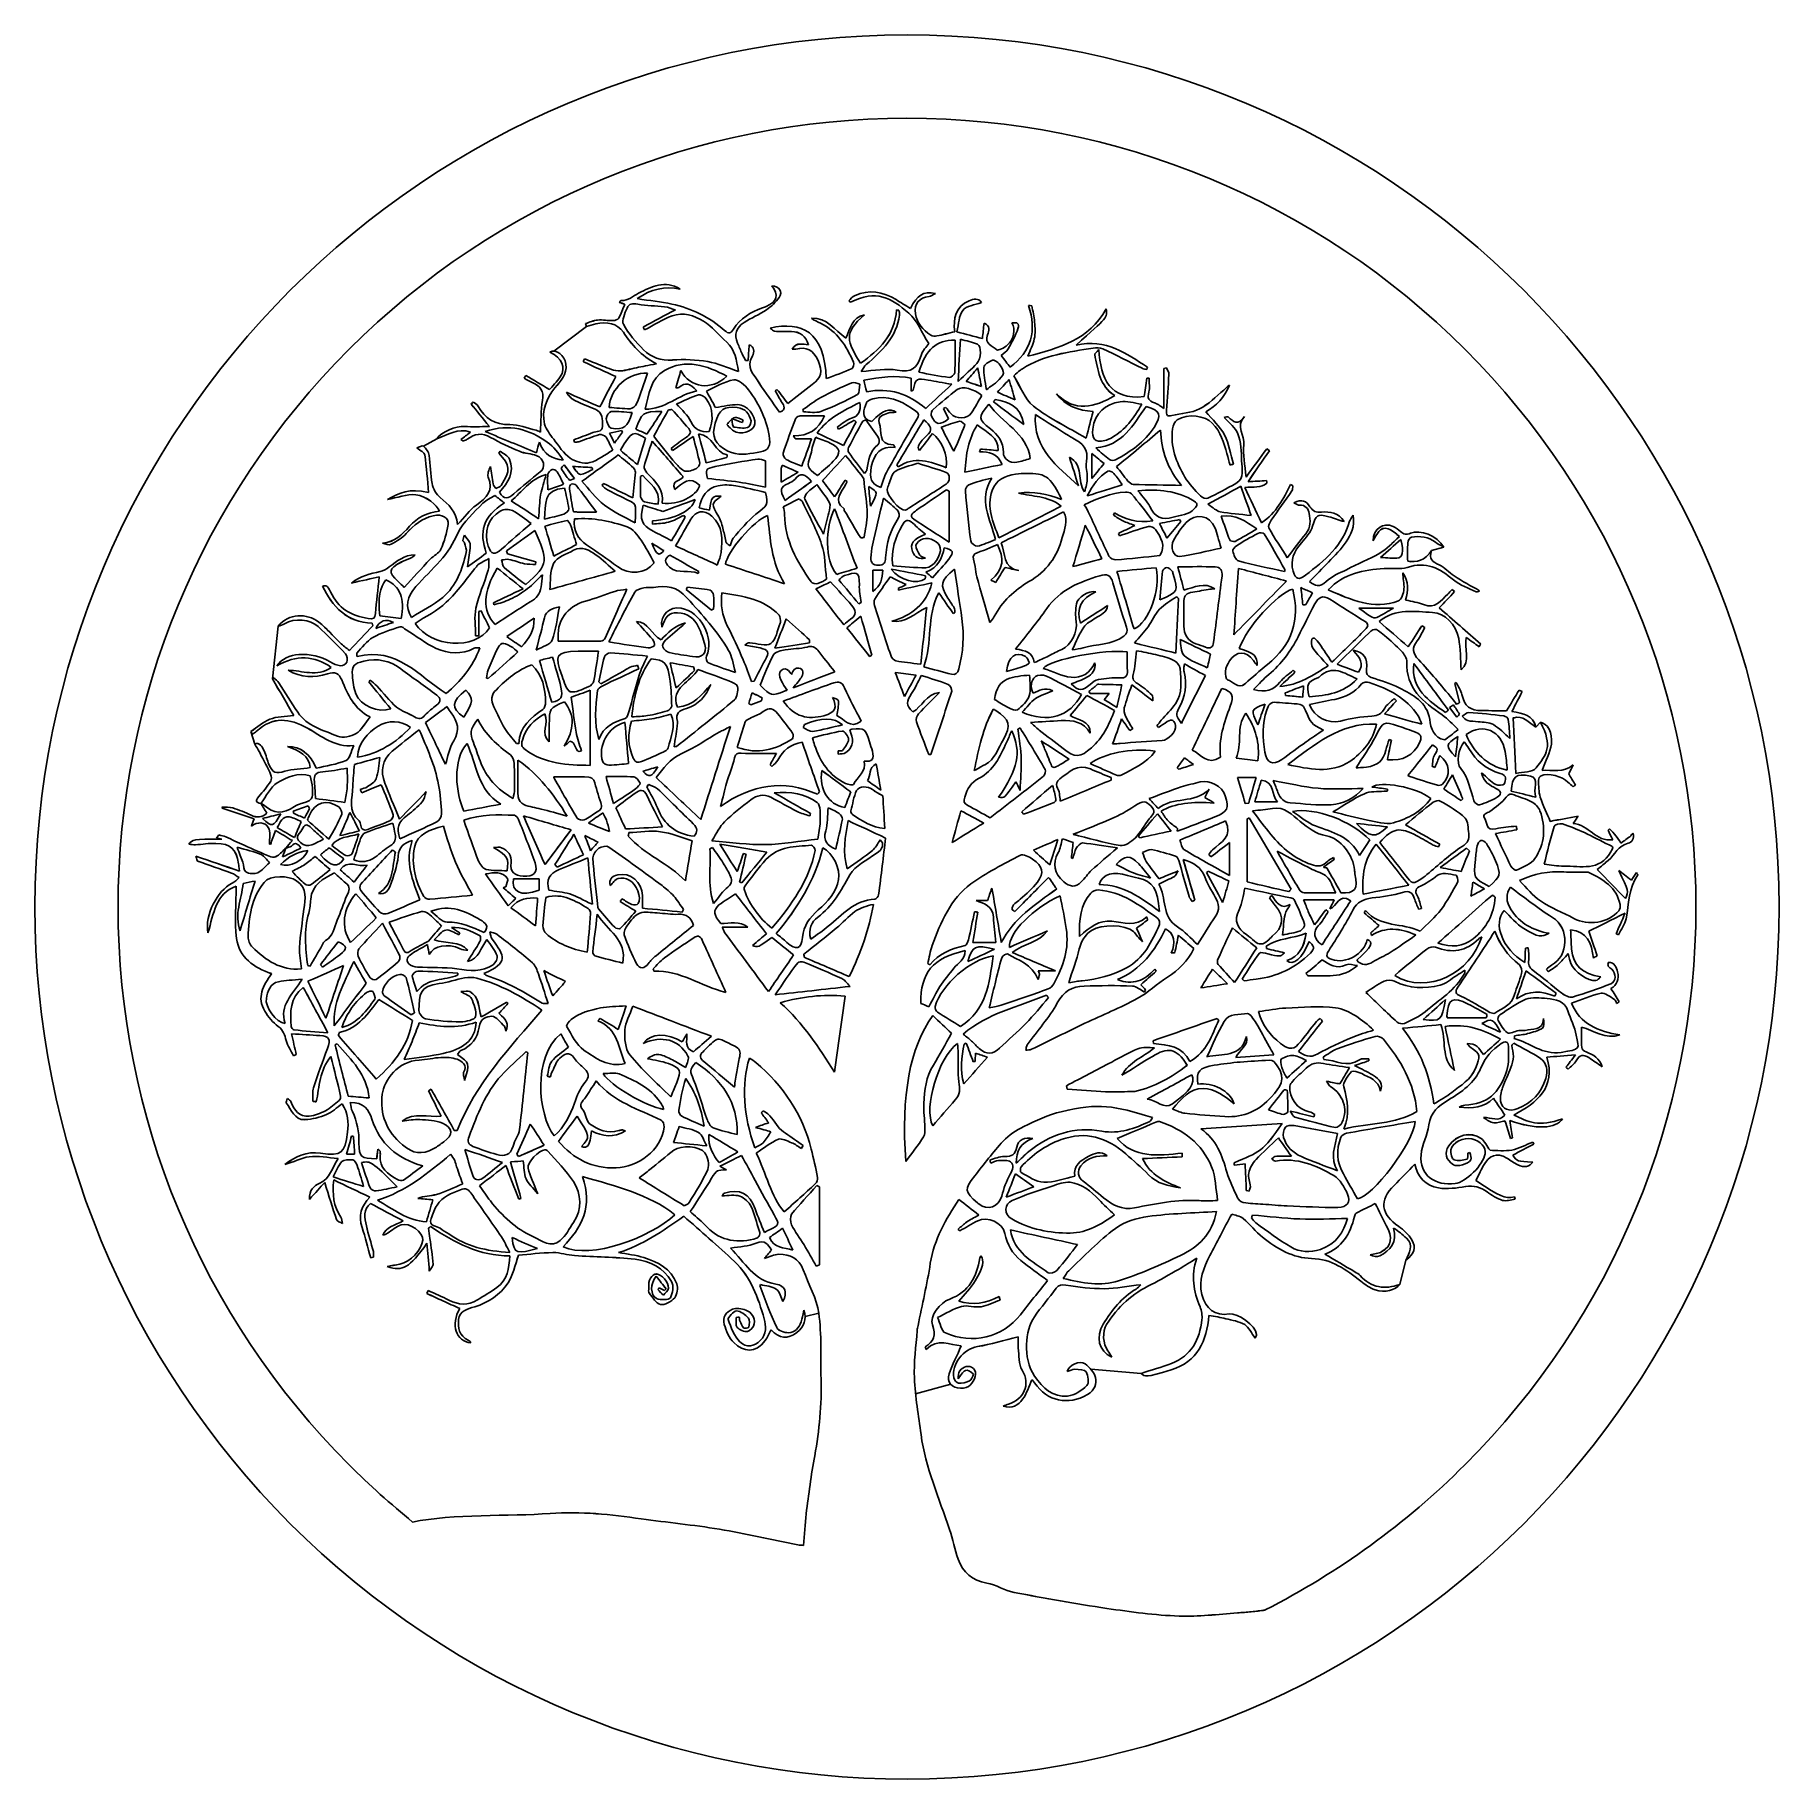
# Model space of a CAD drawing. Extents: x 105 to 524, y 66 to 486.
import ezdxf

# ---------------------------------------------------------------- set-up
doc = ezdxf.new("R2010")
doc.units = 0
doc.layers.add('tree', color=7, linetype='CONTINUOUS')

msp = doc.modelspace()

# ---------------------------------------------------------------- linework, layer by layer
at = {"layer": 'tree', "color": 7}
for p, q in [((229.739575, 409.577046), (237.590623, 415.506147)), ((237.590651, 415.506658), (237.371951, 416.229909)), ((237.590655, 415.506288), (237.371953, 416.229553)), ((237.590678, 415.505163), (237.371977, 416.228414)), ((222.628238, 403.079162), (223.045877, 403.76288)), ((222.628263, 403.078006), (223.045903, 403.761743)), ((222.628503, 403.079501), (223.045877, 403.763506)), ((252.28072, 404.290636), (252.28072, 404.290636)), ((252.280773, 404.290601), (252.280773, 404.290601)), ((260.290384, 404.890429), (260.290384, 404.890287)), ((260.290465, 404.890323), (260.290465, 404.890217)), ((274.203358, 404.667085), (274.203358, 404.667085)), ((274.203358, 404.666944), (274.203358, 404.666944)), ((315.714232, 399.965016), (315.714232, 403.048364)), ((315.714232, 399.965016), (315.714232, 403.048364)), ((315.71426, 403.048399), (315.71426, 399.965051)), ((315.71426, 403.048399), (315.71426, 399.965051)), ((317.537952, 404.511792), (317.537952, 404.511792)), ((317.538072, 404.511686), (317.538072, 404.511686)), ((376.501413, 395.813068), (376.501413, 405.373628)), ((376.501418, 395.814418), (376.501418, 405.374735)), ((376.501445, 395.812656), (376.501445, 405.37324)), ((305.003256, 399.80937), (305.003256, 399.80937)), ((305.003281, 399.80937), (305.003281, 399.80937)), ((326.973346, 402.321818), (326.973346, 402.321818)), ((326.973427, 402.321924), (326.973427, 402.321924)), ((332.572318, 401.088719), (332.572318, 401.088719)), ((332.572385, 401.088825), (332.572385, 401.088825)), ((332.698827, 398.893065), (332.698827, 398.893065)), ((332.698891, 398.893065), (332.698891, 398.893065)), ((333.788385, 400.318746), (333.788385, 400.318746)), ((333.788494, 400.318746), (333.788494, 400.318746)), ((336.444982, 399.719236), (336.444982, 399.719236)), ((336.445102, 399.71913), (336.445102, 399.71913)), ((209.874188, 396.859648), (210.347104, 397.346888)), ((248.601424, 394.809521), (248.601424, 394.809521)), ((248.601533, 394.809592), (248.601533, 394.809592)), ((259.283136, 396.889922), (259.283136, 396.889923)), ((259.283161, 396.889781), (259.283161, 396.889781)), ((289.652174, 395.53321), (289.652174, 395.53321)), ((289.652308, 395.533139), (289.652308, 395.533139)), ((303.387972, 397.269829), (303.387972, 397.269829)), ((303.387996, 397.269794), (303.387996, 397.269794)), ((324.642226, 393.330254), (323.483834, 395.764879)), ((324.642237, 393.330254), (323.483845, 395.764879)), ((334.369985, 396.868897), (334.369985, 396.868897)), ((334.369985, 396.868826), (334.369985, 396.868826)), ((371.146881, 396.837076), (371.146881, 396.837076)), ((371.146987, 396.836971), (371.146987, 396.836971)), ((372.207508, 396.26607), (372.207508, 396.26607)), ((372.207543, 396.266), (372.207543, 396.266)), ((213.200036, 390.260417), (213.200036, 390.260417)), ((213.200114, 390.260522), (213.200114, 390.260522)), ((272.538673, 393.347081), (272.538673, 393.347081)), ((272.538751, 393.347116), (272.538751, 393.347116)), ((304.058197, 392.761611), (304.814436, 393.090823)), ((304.058197, 392.761611), (304.814436, 393.090823)), ((304.814464, 393.090788), (304.058225, 392.761611)), ((304.814464, 393.090788), (304.058225, 392.761611)), ((304.814464, 393.090788), (304.814464, 393.090788)), ((318.72984, 393.039), (318.72984, 393.039)), ((318.729868, 393.039036), (318.729868, 393.039036)), ((342.756702, 391.93851), (342.756702, 391.93851)), ((342.75673, 391.938475), (342.75673, 391.938475)), ((345.57631, 394.315703), (345.57631, 394.315703)), ((345.576363, 394.315562), (345.576363, 394.315562)), ((201.636715, 388.493141), (198.391992, 386.734015)), ((244.342751, 387.486596), (244.342751, 387.486596)), ((244.342885, 387.486596), (244.342885, 387.486596)), ((251.787642, 388.620635), (251.787642, 388.620635)), ((251.787776, 388.620741), (251.787776, 388.620741)), ((252.154679, 389.636317), (252.154679, 389.636317)), ((252.154704, 389.636282), (252.154704, 389.636282)), ((253.767826, 389.106904), (253.767826, 389.106904)), ((253.767826, 389.106904), (253.767826, 389.106904)), ((264.557577, 389.72042), (264.557577, 389.72042)), ((264.557605, 389.720384), (264.557605, 389.720384)), ((287.885053, 388.502419), (287.885053, 388.502384)), ((287.885053, 388.502384), (291.758642, 388.502384)), ((287.885053, 388.502384), (291.758642, 388.502384)), ((291.758666, 388.502454), (287.885082, 388.502454)), ((291.758666, 388.502454), (287.885082, 388.502454)), ((332.366327, 386.038337), (332.170059, 385.328689)), ((332.366327, 386.038337), (332.170059, 385.328689)), ((332.170165, 385.328583), (332.366433, 386.038231)), ((332.170165, 385.328583), (332.366433, 386.038231)), ((401.219096, 386.089908), (401.839949, 385.636574)), ((234.725944, 378.923973), (232.225977, 382.249221)), ((234.725944, 378.923973), (232.225977, 382.249221)), ((234.212437, 381.852488), (234.212437, 381.852488)), ((234.212465, 381.852417), (234.212465, 381.852417)), ((280.687731, 383.190362), (280.687731, 376.885623)), ((280.687731, 383.190362), (280.687731, 376.885623)), ((280.687731, 376.885588), (280.687731, 383.190327)), ((280.687731, 376.885588), (280.687731, 383.190327)), ((312.543772, 381.73346), (312.248966, 382.218847)), ((312.543772, 381.73346), (312.248966, 382.218847)), ((317.296363, 382.614911), (317.296352, 382.614911)), ((317.296398, 382.614734), (317.296405, 382.614734)), ((325.961851, 385.49453), (325.961851, 385.49453)), ((325.961904, 385.494636), (325.961904, 385.494636)), ((336.644202, 385.659489), (336.644202, 385.659489)), ((336.644308, 385.659383), (336.644308, 385.659383)), ((359.144217, 378.933957), (359.144217, 384.972807)), ((359.144217, 378.933957), (359.144217, 384.972807)), ((359.144288, 384.972701), (359.144288, 378.933851)), ((359.144288, 384.972701), (359.144288, 378.933851)), ((362.086913, 382.551834), (362.086913, 382.551834)), ((362.086984, 382.551728), (362.086984, 382.551728)), ((365.119673, 381.812165), (365.119673, 381.812165)), ((365.119673, 381.812059), (365.119673, 381.812059)), ((227.908048, 379.955319), (227.908048, 379.955319)), ((227.908153, 379.955354), (227.908153, 379.955354)), ((232.098494, 377.56846), (232.098494, 377.56846)), ((232.098603, 377.568531), (232.098603, 377.568531)), ((234.72581, 378.923867), (234.72581, 378.923867)), ((234.725944, 378.923973), (234.725944, 378.923973)), ((238.927206, 381.583283), (239.118136, 381.118216)), ((238.927206, 381.583283), (239.118136, 381.118216)), ((239.118108, 381.118286), (238.927446, 381.583106)), ((239.118108, 381.118286), (238.927446, 381.583106)), ((251.155973, 379.711056), (251.155973, 379.711056)), ((251.156001, 379.711056), (251.156001, 379.711056)), ((284.416997, 378.088102), (284.416983, 378.088102)), ((284.417117, 378.088066), (284.417117, 378.088066)), ((293.164062, 379.686467), (293.164062, 379.686467)), ((293.164062, 379.686432), (293.164062, 379.686432)), ((269.985726, 374.682244), (269.985726, 374.682244)), ((269.985832, 374.682173), (269.985832, 374.682173)), ((280.687731, 376.885588), (280.687731, 376.885588)), ((285.396757, 373.700499), (285.396757, 373.700499)), ((285.396862, 373.700499), (285.396862, 373.700499)), ((293.032095, 377.47508), (293.032095, 377.47508)), ((293.032148, 377.47508), (293.032148, 377.47508)), ((297.280517, 374.532596), (297.280517, 374.532596)), ((297.280651, 374.532666), (297.280651, 374.532666)), ((308.3612, 376.794289), (308.3612, 376.794289)), ((308.361281, 376.794183), (308.361281, 376.794183)), ((309.032522, 374.211497), (309.032522, 374.211497)), ((309.032522, 374.211497), (309.032522, 374.211497)), ((324.846505, 375.905324), (324.846505, 363.680269)), ((324.846505, 375.905324), (324.846505, 375.905324)), ((324.846505, 375.905324), (324.846505, 363.680269)), ((324.846505, 363.680446), (324.846505, 375.905219)), ((324.846505, 363.680446), (324.846505, 375.905219)), ((366.477268, 377.431829), (366.477268, 377.431829)), ((366.477303, 377.431864), (366.477303, 377.431864)), ((370.242677, 376.01839), (370.242677, 376.01839)), ((370.242712, 376.018425), (370.242712, 376.018425)), ((395.015297, 377.093445), (395.015297, 377.093445)), ((395.015402, 377.093551), (395.015402, 377.093551)), ((227.518634, 369.209179), (227.518634, 369.209179)), ((227.518711, 369.209073), (227.518711, 369.209073)), ((234.757186, 369.230451), (234.757186, 369.230451)), ((234.757267, 369.230381), (234.757267, 369.230381)), ((239.987303, 370.890482), (239.987303, 370.891047)), ((239.987381, 370.891964), (239.987381, 370.891118)), ((255.811567, 373.022636), (255.811567, 373.022636)), ((255.811701, 373.022636), (255.811701, 373.022636)), ((261.361735, 369.646941), (261.028476, 370.076236)), ((261.361735, 369.646941), (261.028476, 370.076236)), ((305.905694, 372.285366), (305.905694, 372.285366)), ((305.905828, 372.285507), (305.905828, 372.285507)), ((364.334601, 370.150708), (364.570116, 370.663047)), ((364.334601, 370.150708), (364.570116, 370.663047)), ((364.57001, 370.663011), (364.334778, 370.150672)), ((364.57001, 370.663011), (364.334778, 370.150672)), ((224.306567, 368.12541), (224.306567, 368.12541)), ((224.306596, 368.125446), (224.306596, 368.125446)), ((225.218085, 366.431548), (225.218085, 366.431548)), ((225.218219, 366.431689), (225.218219, 366.431689)), ((249.35422, 368.26504), (249.35422, 368.26504)), ((249.354301, 368.26504), (249.354301, 368.26504)), ((253.480916, 367.9946), (253.480926, 367.9946)), ((253.481043, 367.9946), (253.481032, 367.9946)), ((373.782414, 368.806166), (373.782414, 368.806166)), ((373.782519, 368.806201), (373.782519, 368.806201)), ((380.256979, 369.071031), (380.535744, 368.574426)), ((380.256979, 369.071031), (380.535744, 368.574426)), ((380.53578, 368.574461), (380.257015, 369.071066)), ((380.53578, 368.574461), (380.257015, 369.071066)), ((398.842265, 366.821473), (398.842265, 366.821473)), ((398.842336, 366.821438), (398.842336, 366.821438)), ((213.502025, 360.985364), (213.502025, 360.985364)), ((213.502131, 360.985259), (213.502131, 360.985259)), ((218.610614, 360.832153), (218.352391, 361.561274)), ((218.610614, 360.832153), (218.352391, 361.561274)), ((218.352525, 361.561133), (218.610744, 360.832012)), ((218.352525, 361.561133), (218.610744, 360.832012)), ((253.285008, 363.3857), (253.285008, 363.3857)), ((253.285138, 363.385806), (253.285138, 363.385806)), ((259.033112, 362.744703), (259.033112, 362.744702)), ((259.03319, 362.744667), (259.03319, 362.744667)), ((335.939874, 364.269937), (335.939874, 364.269937)), ((335.939955, 364.269867), (335.939955, 364.269867)), ((336.789469, 364.65958), (336.789469, 364.659686)), ((336.789575, 364.659827), (336.789575, 364.659721)), ((377.208239, 364.61513), (377.208239, 364.61513)), ((377.208274, 364.61513), (377.208274, 364.61513)), ((390.221752, 362.189959), (390.221752, 362.189959)), ((390.221893, 362.189889), (390.221893, 362.189889)), ((433.492698, 364.297454), (433.492698, 364.297454)), ((433.492769, 364.297454), (433.492769, 364.297454)), ((443.830886, 362.4707), (440.871857, 361.649469)), ((225.355076, 358.275537), (225.426372, 358.887995)), ((225.355076, 358.275537), (225.426372, 358.887995)), ((225.426238, 358.888136), (225.355206, 358.275431)), ((225.426238, 358.888136), (225.355206, 358.275431)), ((229.742485, 360.307714), (229.742485, 360.307714)), ((229.742566, 360.307678), (229.742566, 360.307678)), ((244.535096, 356.641082), (244.535096, 356.641083)), ((244.535149, 356.641224), (244.535149, 356.641224)), ((257.614173, 360.517511), (257.614177, 360.517511)), ((257.614261, 360.517616), (257.614258, 360.517616)), ((264.611333, 356.617587), (264.476749, 356.099357)), ((264.611333, 356.617587), (264.476749, 356.099357)), ((302.680839, 357.354822), (302.680839, 357.354823)), ((302.680867, 357.354858), (302.680867, 357.354858)), ((308.887255, 356.868412), (306.446837, 356.868412)), ((306.446837, 356.868412), (306.446837, 351.774167)), ((308.887255, 356.868412), (306.446837, 356.868412)), ((306.446837, 356.868412), (306.446837, 351.774167)), ((306.446851, 351.774192), (306.446851, 356.868448)), ((306.446851, 356.868448), (308.887269, 356.868448)), ((306.446851, 351.774192), (306.446851, 356.868448)), ((306.446851, 356.868448), (308.887269, 356.868448)), ((311.275603, 357.980121), (311.275603, 357.980121)), ((311.275709, 357.980156), (311.275709, 357.980156)), ((326.134257, 357.163864), (326.134257, 357.163864)), ((326.134409, 357.163723), (326.134409, 357.163723)), ((354.605766, 357.757483), (354.605766, 357.757483)), ((354.605872, 357.757448), (354.605872, 357.757448)), ((365.191181, 356.606299), (365.191181, 356.606299)), ((365.191252, 356.606263), (365.191252, 356.606263)), ((394.394725, 357.325224), (394.394725, 357.325224)), ((394.394831, 357.325224), (394.394831, 357.325224)), ((405.475264, 356.60524), (405.475264, 356.60524)), ((405.475369, 356.60517), (405.475369, 356.60517)), ((227.01322, 355.797556), (227.01322, 355.797556)), ((227.013326, 355.797661), (227.013325, 355.797661)), ((285.214374, 353.656336), (285.214374, 353.656336)), ((285.21448, 353.656371), (285.21448, 353.656371)), ((292.7864, 352.40547), (292.7864, 352.40547)), ((292.786477, 352.405576), (292.786477, 352.405576)), ((295.360415, 354.753686), (295.360415, 354.753686)), ((295.360439, 354.753545), (295.360439, 354.753545)), ((298.265388, 354.606754), (298.265388, 354.606754)), ((298.265469, 354.606825), (298.265469, 354.606825)), ((310.633921, 355.312733), (310.633921, 355.312733)), ((310.634003, 355.312627), (310.634003, 355.312627)), ((319.083394, 354.855674), (319.083394, 354.855674)), ((319.083471, 354.855604), (319.083471, 354.855604)), ((320.835934, 355.073232), (320.835934, 355.073232)), ((320.83604, 355.073338), (320.83604, 355.073338)), ((388.738428, 352.424912), (388.738498, 352.424771)), ((388.738569, 352.424658), (388.738533, 352.424799)), ((215.231546, 349.05665), (215.326877, 348.552855)), ((215.231546, 349.05665), (215.326877, 348.552855)), ((215.327036, 348.552777), (215.231705, 349.056568)), ((215.327036, 348.552777), (215.231705, 349.056568)), ((261.619675, 352.274487), (267.671987, 347.292627)), ((261.619675, 352.274487), (267.671987, 347.292627)), ((267.672069, 347.292574), (261.619757, 352.274434)), ((267.672069, 347.292574), (261.619757, 352.274434)), ((270.134302, 351.495173), (270.134302, 351.495173)), ((270.134412, 351.495173), (270.134412, 351.495173)), ((306.446851, 351.774192), (306.446851, 351.774192)), ((375.538788, 349.746178), (375.538788, 349.746178)), ((375.538859, 349.746154), (375.538859, 349.746154)), ((379.971547, 350.077772), (379.971547, 350.077772)), ((379.971547, 350.077737), (379.971547, 350.077737)), ((407.453289, 352.356184), (407.453289, 352.356184)), ((407.453394, 352.35605), (407.453394, 352.35605)), ((409.89183, 348.589085), (410.549549, 348.544233)), ((409.89183, 348.589085), (409.89183, 348.589085)), ((409.89183, 348.589085), (410.549549, 348.544233)), ((409.89183, 348.588951), (409.89183, 348.588951)), ((445.799774, 352.275821), (446.388596, 351.742396)), ((445.799813, 352.27529), (446.388621, 351.741862)), ((191.17993, 344.349589), (191.17993, 344.349589)), ((191.180007, 344.349698), (191.180007, 344.349698)), ((193.031057, 345.24411), (193.031057, 345.24411)), ((193.031085, 345.244081), (193.031085, 345.244081)), ((196.391967, 344.09501), (196.391967, 344.094996)), ((196.392045, 344.095105), (196.392045, 344.095102)), ((211.723954, 346.985597), (211.723954, 341.126971)), ((211.723954, 346.985597), (211.723954, 341.126971)), ((211.724035, 341.12708), (211.724035, 346.98571)), ((211.724035, 341.12708), (211.724035, 346.98571)), ((267.672069, 347.292574), (267.672069, 347.292574)), ((334.654003, 344.311492), (334.654003, 344.311492)), ((334.654109, 344.311517), (334.654109, 344.311517)), ((431.704715, 347.779065), (423.394646, 347.779065)), ((431.704715, 347.779065), (423.394646, 347.779065)), ((423.394681, 347.77904), (431.70475, 347.77904)), ((423.394681, 347.77904), (423.394681, 347.77904)), ((423.394681, 347.77904), (431.70475, 347.77904)), ((163.48269, 343.476347), (162.106134, 330.738427)), ((210.934152, 341.135088), (211.724035, 341.12708)), ((210.934152, 341.135088), (211.724035, 341.12708)), ((230.832597, 339.824649), (230.832596, 339.824639)), ((230.832596, 339.824628), (230.832596, 339.824639)), ((255.748663, 343.229445), (255.748663, 343.229445)), ((255.748681, 343.229445), (255.748681, 343.229445)), ((380.375266, 340.249778), (380.375266, 340.249778)), ((380.375301, 340.249672), (380.375301, 340.249672)), ((438.539415, 343.549982), (439.228362, 343.13189)), ((182.359095, 336.982618), (182.359095, 336.982625)), ((182.359148, 336.982745), (182.359148, 336.982735)), ((221.975098, 338.495072), (221.975098, 338.495072)), ((221.975179, 338.495128), (221.975179, 338.495128)), ((225.522638, 337.662626), (225.522638, 337.662626)), ((225.522744, 337.662626), (225.522744, 337.662626)), ((240.505079, 337.435966), (240.505079, 337.435959)), ((240.505135, 337.43585), (240.505135, 337.435843)), ((282.900021, 338.146076), (282.900021, 338.146076)), ((282.900106, 338.146129), (282.900102, 338.146129)), ((305.691134, 336.18382), (305.691134, 336.18382)), ((305.691215, 336.183767), (305.691215, 336.183767)), ((354.437809, 337.736847), (354.437809, 337.736847)), ((354.43795, 337.736741), (354.43795, 337.736741)), ((367.684544, 337.24651), (367.684438, 337.24651)), ((367.684544, 337.246405), (367.684544, 337.246404)), ((421.980431, 337.628188), (421.980431, 337.628188)), ((421.980501, 337.628265), (421.980501, 337.628265)), ((224.427267, 334.154607), (224.427267, 334.154607)), ((224.427267, 334.154498), (224.427267, 334.154498)), ((226.297702, 335.210355), (226.297702, 335.210355)), ((226.297836, 335.210408), (226.297836, 335.210408)), ((263.592518, 332.765132), (263.592518, 332.765132)), ((263.592546, 332.765132), (263.592546, 332.765132)), ((264.37506, 333.016599), (264.37506, 333.016599)), ((264.375194, 333.016627), (264.375194, 333.016627)), ((316.889338, 331.644879), (316.889338, 331.644879)), ((316.889448, 331.644879), (316.889447, 331.644879)), ((338.651331, 332.565696), (338.651331, 332.565696)), ((338.65136, 332.565562), (338.65136, 332.565562)), ((381.429013, 334.357938), (381.429013, 334.357938)), ((381.429084, 334.357804), (381.429084, 334.357804)), ((407.997484, 332.345972), (404.338084, 328.922743)), ((407.997484, 332.345972), (404.338084, 328.922743)), ((416.893199, 334.744794), (416.893199, 334.744794)), ((416.893304, 334.744766), (416.893304, 334.744766)), ((185.24546, 330.027777), (185.24546, 330.027777)), ((185.245537, 330.027883), (185.245537, 330.027883)), ((208.585643, 328.078363), (208.585643, 328.078363)), ((208.585777, 328.078282), (208.585777, 328.078282)), ((213.52456, 330.960635), (213.52456, 330.960635)), ((213.52456, 330.960607), (213.52456, 330.960607)), ((238.479845, 328.008361), (238.479845, 309.963125)), ((238.479845, 328.008361), (238.479845, 309.963125)), ((238.479898, 309.963097), (238.479898, 328.008333)), ((238.479898, 309.963097), (238.479898, 328.008333)), ((240.599609, 330.024839), (241.059441, 329.537868)), ((240.599609, 330.024839), (240.599609, 330.024839)), ((240.599609, 330.024839), (241.059441, 329.537868)), ((240.599718, 330.024867), (240.599718, 330.024867)), ((277.971306, 330.217332), (277.258593, 330.112409)), ((277.971306, 330.217332), (277.258593, 330.112409)), ((277.258755, 330.112409), (277.971465, 330.217332)), ((277.258755, 330.112409), (277.971465, 330.217332)), ((345.072684, 327.322727), (345.072684, 327.322727)), ((345.072815, 327.322751), (345.072815, 327.322751)), ((358.726352, 327.251441), (363.351657, 327.251441)), ((358.726352, 327.251441), (363.351657, 327.251441)), ((363.351621, 327.25155), (358.726599, 327.25155)), ((363.351621, 327.25155), (358.726599, 327.25155)), ((363.351621, 327.25155), (363.351621, 327.25155)), ((405.683932, 327.381729), (405.760308, 326.734301)), ((405.683932, 327.381729), (405.760308, 326.734301)), ((405.760202, 326.734301), (405.684108, 327.381461)), ((405.760202, 326.734301), (405.684108, 327.381461)), ((410.068783, 329.122976), (410.068783, 329.122976)), ((410.068889, 329.122976), (410.068889, 329.122976)), ((446.448674, 329.675359), (446.781132, 329.916712)), ((447.611853, 325.046181), (446.448674, 329.675359)), ((446.448677, 329.67659), (446.781134, 329.917673)), ((447.611875, 325.047142), (446.448677, 329.67659)), ((446.448704, 329.674828), (446.781161, 329.916178)), ((447.611901, 325.045647), (446.448704, 329.674828)), ((461.904837, 328.070166), (462.639446, 327.690519)), ((279.709213, 325.484829), (277.128069, 324.50955)), ((279.709213, 325.484829), (277.128069, 324.50955)), ((277.128175, 324.50955), (279.709319, 325.484829)), ((277.128175, 324.50955), (279.709319, 325.484829)), ((279.709213, 325.484829), (279.709213, 325.484829)), ((335.772711, 325.774773), (335.772711, 325.774773)), ((335.772739, 325.774837), (335.772739, 325.774837)), ((400.80752, 324.708583), (400.80752, 324.708583)), ((400.807626, 324.708718), (400.807626, 324.708718)), ((409.881881, 326.394703), (405.760202, 326.734301)), ((409.881881, 326.394703), (405.760202, 326.734301)), ((411.420451, 326.405328), (411.420451, 326.405328)), ((411.420592, 326.405381), (411.420592, 326.405381)), ((411.478024, 324.612952), (411.478024, 324.612952)), ((411.478024, 324.612871), (411.478024, 324.612871)), ((445.189363, 323.887483), (446.910954, 321.51883)), ((445.189363, 323.887483), (446.910954, 321.51883)), ((446.911024, 321.518724), (445.189469, 323.887377)), ((446.911024, 321.518724), (445.189469, 323.887377)), ((446.092474, 324.509282), (446.092474, 324.509282)), ((446.092545, 324.509176), (446.092545, 324.509176)), ((195.288182, 319.10631), (195.288182, 319.10631)), ((195.288316, 319.106391), (195.288316, 319.106391)), ((211.468645, 321.057834), (211.468645, 321.057834)), ((211.46867, 321.057753), (211.46867, 321.057753)), ((248.421525, 320.592087), (248.421525, 320.592087)), ((248.421553, 320.59214), (248.421553, 320.59214)), ((248.529701, 321.620014), (248.529701, 321.620014)), ((248.529782, 321.619884), (248.529782, 321.619884)), ((272.224775, 319.297149), (272.224775, 319.297149)), ((272.224909, 319.297283), (272.224909, 319.297283)), ((290.014297, 319.74953), (290.014297, 319.749523)), ((290.014406, 319.749544), (290.014406, 319.749547)), ((303.694391, 320.620094), (303.694391, 320.620094)), ((303.694525, 320.620171), (303.694525, 320.620171)), ((396.192763, 322.544038), (396.192763, 322.544038)), ((396.192798, 322.544038), (396.192798, 322.544038)), ((427.59824, 319.903249), (427.59824, 319.903249)), ((427.598276, 319.90333), (427.598276, 319.90333)), ((444.190085, 322.657985), (444.190085, 322.657985)), ((444.19012, 322.658038), (444.19012, 322.658038)), ((465.962788, 319.178742), (467.026378, 320.333169)), ((156.87941, 318.06981), (157.850879, 315.068945)), ((157.265673, 317.49372), (156.879543, 318.070399)), ((208.879514, 315.253056), (208.879514, 315.253056)), ((208.879542, 315.253056), (208.879542, 315.253056)), ((228.672242, 315.636201), (228.672242, 315.636201)), ((228.672298, 315.636173), (228.672298, 315.636173)), ((358.771225, 317.726635), (358.771225, 317.726635)), ((358.771296, 317.726607), (358.771296, 317.726607)), ((368.982554, 318.745672), (368.982554, 318.745672)), ((368.98259, 318.745701), (368.98259, 318.745701)), ((414.870935, 318.457093), (414.870935, 318.457093)), ((414.870971, 318.45704), (414.870971, 318.45704)), ((447.199244, 316.924115), (447.199244, 316.924115)), ((447.19935, 316.92409), (447.19935, 316.92409)), ((459.696749, 316.412072), (459.696749, 316.412072)), ((459.696749, 316.412019), (459.696749, 316.412019)), ((221.106707, 311.246474), (221.106707, 311.246474)), ((221.106841, 311.24634), (221.106841, 311.24634)), ((273.876241, 314.291391), (273.876241, 314.291391)), ((273.876297, 314.291313), (273.876297, 314.291313)), ((298.130535, 312.644681), (298.130539, 312.644681)), ((298.130616, 312.644652), (298.130616, 312.644652)), ((320.42964, 312.606182), (319.932159, 312.578951)), ((320.42964, 312.606182), (319.932159, 312.578948)), ((319.93229, 312.578976), (320.429774, 312.60621)), ((319.93229, 312.578976), (320.429774, 312.60621)), ((319.93229, 312.578976), (319.93229, 312.578976)), ((353.690132, 311.464865), (353.690132, 311.464865)), ((353.690202, 311.46484), (353.690202, 311.46484)), ((374.411099, 313.382219), (374.411099, 313.382321)), ((374.411134, 313.382508), (374.411134, 313.382402)), ((381.437021, 311.779102), (381.437021, 311.779102)), ((381.437092, 311.779183), (381.437092, 311.779183)), ((390.094505, 311.965721), (390.094505, 311.965721)), ((390.094541, 311.965587), (390.094541, 311.965587)), ((430.238923, 311.32326), (430.238923, 311.32326)), ((430.238994, 311.323366), (430.238994, 311.323366)), ((180.073688, 309.290385), (180.073688, 309.290385)), ((180.073804, 309.290307), (180.073822, 309.290307)), ((181.808339, 310.175402), (181.808339, 310.175402)), ((181.808473, 310.175349), (181.808473, 310.175349)), ((203.688386, 310.211925), (203.688386, 310.211925)), ((203.688386, 310.211925), (203.688386, 310.211925)), ((229.739575, 307.189449), (229.739575, 307.189434)), ((229.739627, 307.18942), (229.739627, 307.189434)), ((247.702592, 310.393965), (247.702592, 310.39398)), ((247.702698, 310.394018), (247.702698, 310.394004)), ((254.752888, 309.608019), (254.752888, 309.608019)), ((254.752912, 309.608015), (254.752912, 309.608015)), ((294.192678, 308.737924), (294.192678, 308.737924)), ((294.192784, 308.73803), (294.192784, 308.73803)), ((330.882798, 308.693072), (330.882798, 308.693072)), ((330.882798, 308.693016), (330.882798, 308.693016)), ((363.782222, 306.428271), (363.782363, 306.428271)), ((363.787302, 307.029594), (363.782363, 306.428352)), ((363.787302, 307.029594), (363.782469, 306.428352)), ((394.157165, 307.054155), (398.697521, 307.054155)), ((394.157165, 307.054155), (398.697521, 307.054155)), ((398.697521, 307.054074), (394.157165, 307.054074)), ((398.697521, 307.054074), (394.157165, 307.054074)), ((399.881443, 306.407742), (399.881443, 306.407742)), ((399.881549, 306.407714), (399.881549, 306.407714)), ((402.786885, 306.293227), (402.786885, 306.293227)), ((402.786885, 306.293181), (402.786885, 306.293181)), ((435.176542, 307.529353), (435.176542, 307.529353)), ((435.176683, 307.529301), (435.176683, 307.529301)), ((452.844606, 308.196968), (452.844606, 308.196968)), ((452.844676, 308.197021), (452.844676, 308.197021)), ((459.076707, 308.779838), (459.076707, 308.779838)), ((459.076742, 308.779866), (459.076742, 308.779866)), ((183.540717, 303.369472), (183.215471, 304.186167)), ((183.540717, 303.369472), (183.215471, 304.186167)), ((183.215605, 304.18622), (183.540583, 303.369525)), ((183.215605, 304.18622), (183.540583, 303.369525)), ((252.100659, 304.819713), (252.562893, 305.362751)), ((252.100659, 304.819713), (252.562893, 305.362751)), ((252.562974, 305.362751), (252.100736, 304.819713)), ((252.562974, 305.362751), (252.100736, 304.819713)), ((252.562974, 305.362751), (252.562974, 305.362751)), ((308.405728, 304.016421), (308.405728, 304.016421)), ((308.405795, 304.016368), (308.405795, 304.016368)), ((308.867443, 302.614312), (308.867443, 302.614312)), ((308.867496, 302.61445), (308.867496, 302.61445)), ((349.725608, 305.109866), (349.725608, 305.109866)), ((349.725742, 305.109919), (349.725742, 305.109919)), ((430.261148, 304.25318), (430.209854, 303.754991)), ((430.261148, 304.25318), (430.209854, 303.754991)), ((443.807462, 304.253445), (443.807462, 304.253445)), ((443.807462, 304.253445), (443.807462, 304.253445)), ((465.953369, 302.28473), (465.953369, 302.28473)), ((465.953369, 302.28473), (465.953369, 302.28473)), ((159.255072, 300.87176), (159.324234, 300.802612)), ((159.324181, 300.8021), (159.324181, 300.8021)), ((164.113104, 298.300493), (164.113104, 298.300493)), ((164.113238, 298.300574), (164.113238, 298.300574)), ((170.997866, 299.593483), (170.997866, 299.593483)), ((170.997891, 299.593561), (170.997891, 299.593561)), ((241.542506, 298.539789), (241.542506, 298.539789)), ((241.542521, 298.539683), (241.542521, 298.539683)), ((244.079857, 300.770682), (244.079857, 300.770682)), ((244.07991, 300.770706), (244.07991, 300.770706)), ((244.671307, 299.784294), (244.671307, 299.784294)), ((244.671335, 299.784188), (244.671335, 299.784188)), ((269.85632, 300.077865), (269.85632, 300.077865)), ((269.85632, 300.077812), (269.85632, 300.077812)), ((291.462982, 298.394152), (291.462982, 298.394152)), ((291.46306, 298.394286), (291.46306, 298.394286)), ((396.874753, 300.89651), (396.050417, 300.803599)), ((396.874753, 300.89651), (396.050417, 300.803599)), ((396.050417, 300.803518), (396.874753, 300.896429)), ((396.050417, 300.803518), (396.874753, 300.896429)), ((396.050417, 300.803518), (396.050417, 300.803518)), ((397.817552, 299.001988), (397.817552, 299.001988)), ((397.817657, 299.001931), (397.817657, 299.001931)), ((403.824475, 301.198679), (398.34626, 301.198679)), ((403.824475, 301.198679), (398.34626, 301.198679)), ((398.346366, 301.19865), (403.824299, 301.19865)), ((398.346366, 301.19865), (403.824299, 301.19865)), ((417.123351, 298.778468), (417.123351, 298.778471)), ((417.123386, 298.778584), (417.123386, 298.778602)), ((170.49205, 296.741914), (170.49205, 296.741914)), ((170.492131, 296.741942), (170.492131, 296.741942)), ((183.001578, 294.176789), (183.001578, 294.176789)), ((183.001712, 294.176655), (183.001712, 294.176655)), ((192.617182, 297.013725), (192.617182, 297.013725)), ((192.617288, 297.013782), (192.617288, 297.013782)), ((203.18289, 295.301846), (203.18289, 295.301846)), ((203.183, 295.301712), (203.183, 295.301712)), ((227.635671, 286.106493), (233.89627, 294.452312)), ((227.635671, 286.106493), (233.89627, 294.452312)), ((233.896165, 294.452365), (233.896165, 294.452365)), ((334.66399, 297.355729), (334.66399, 297.355729)), ((334.664068, 297.355648), (334.664068, 297.355648)), ((379.65694, 294.110442), (379.776814, 294.792312)), ((379.65694, 294.110442), (379.776814, 294.792312)), ((379.776884, 294.792446), (379.656975, 294.110576)), ((379.776884, 294.792446), (379.656975, 294.110576)), ((379.776884, 294.792446), (379.776884, 294.792446)), ((396.491566, 297.086613), (396.491566, 281.919698)), ((396.491566, 297.086613), (396.491566, 281.919698)), ((396.491742, 281.919617), (396.491742, 297.0868)), ((396.491742, 281.919617), (396.491742, 297.0868)), ((396.974025, 297.336961), (407.061458, 280.175166)), ((396.974025, 297.336961), (407.061458, 280.175166)), ((407.061564, 280.175243), (396.974095, 297.337039)), ((407.061564, 280.175243), (396.974095, 297.337039)), ((430.237582, 295.172388), (430.237582, 295.172388)), ((430.237653, 295.172359), (430.237653, 295.172359)), ((461.232462, 295.353373), (461.232462, 295.353373)), ((461.232497, 295.353398), (461.232497, 295.353398)), ((148.661324, 292.446112), (149.218889, 293.24652)), ((148.661332, 292.445673), (149.218897, 293.245815)), ((148.66135, 292.444616), (149.218916, 293.244758)), ((153.565899, 290.317954), (153.565899, 290.317954)), ((153.565952, 290.317848), (153.565952, 290.317848)), ((165.294218, 290.067605), (165.294218, 290.067605)), ((165.355717, 290.132723), (165.294299, 290.068113)), ((167.373716, 292.5725), (167.373716, 292.5725)), ((167.373741, 292.572419), (167.373741, 292.572419)), ((174.374771, 292.199822), (174.374771, 292.199822)), ((174.374796, 292.199794), (174.374796, 292.199794)), ((175.72107, 290.147301), (175.72107, 290.147301)), ((175.721179, 290.147248), (175.721179, 290.147248)), ((182.891825, 293.490646), (182.891825, 293.490646)), ((182.891853, 293.490622), (182.891853, 293.490622)), ((215.28212, 290.1982), (215.28212, 290.198214)), ((215.282173, 290.198253), (215.282173, 290.198239)), ((237.213599, 293.062759), (237.213599, 293.062759)), ((237.213627, 293.062678), (237.213627, 293.062678)), ((263.013991, 291.824555), (263.013991, 291.824555)), ((263.014125, 291.824689), (263.014125, 291.824689)), ((267.942762, 290.175894), (267.942762, 290.175894)), ((267.942762, 290.175812), (267.942762, 290.175812)), ((294.445291, 290.133631), (294.445291, 290.133631)), ((294.445316, 290.133497), (294.445316, 290.133497)), ((297.539805, 289.766745), (297.539805, 289.766745)), ((297.539939, 289.766798), (297.539939, 289.766798)), ((308.248406, 292.035974), (308.248406, 292.035974)), ((308.248512, 292.035869), (308.248512, 292.035869)), ((325.52851, 291.412789), (325.52851, 291.412789)), ((325.52851, 291.412736), (325.52851, 291.412736)), ((345.098561, 289.57452), (345.098561, 289.57452)), ((345.098585, 289.574573), (345.098585, 289.574573)), ((354.622065, 293.373443), (354.622065, 293.373443)), ((354.6221, 293.373524), (354.6221, 293.373524)), ((365.327071, 290.12944), (365.327071, 290.12944)), ((365.327177, 290.129359), (365.327177, 290.129359)), ((370.304095, 292.890501), (370.304095, 292.890501)), ((370.304131, 292.890476), (370.304131, 292.890476)), ((380.302805, 291.966347), (380.302805, 291.966347)), ((380.302946, 291.966452), (380.302946, 291.966452)), ((392.276436, 283.489012), (392.276436, 291.393245)), ((392.276436, 283.489012), (392.276436, 291.393245)), ((392.276577, 291.393139), (392.276577, 283.488906)), ((392.276577, 291.393139), (392.276577, 283.488906)), ((425.977685, 292.013707), (425.977685, 292.013707)), ((425.977932, 292.013711), (425.977932, 292.013711)), ((428.388357, 291.427927), (428.388357, 291.427927)), ((428.388427, 291.427955), (428.388427, 291.427955)), ((449.297107, 290.037411), (449.972677, 289.440976)), ((449.297107, 290.037411), (449.972677, 289.440976)), ((449.972465, 289.441082), (449.297143, 290.037516)), ((449.972465, 289.441082), (449.297143, 290.037516)), ((164.033341, 286.145443), (164.033341, 286.145443)), ((164.033394, 286.145471), (164.033394, 286.145471)), ((181.643711, 287.208588), (181.643711, 287.208588)), ((181.643793, 287.208454), (181.643793, 287.208454)), ((191.634392, 289.12324), (191.634392, 289.12324)), ((191.634498, 289.123374), (191.634498, 289.123374)), ((229.979156, 286.083266), (229.979157, 286.083266)), ((229.979157, 286.083266), (230.548741, 285.50979)), ((229.979157, 286.083266), (230.548741, 285.50979)), ((230.548794, 285.509709), (229.979213, 286.083185)), ((230.548794, 285.509709), (229.979213, 286.083184)), ((237.922601, 287.709712), (237.922601, 287.709712)), ((237.922601, 287.709631), (237.922601, 287.709631)), ((280.997223, 289.052092), (280.997223, 289.052092)), ((280.9973, 289.052092), (280.9973, 289.052092)), ((364.982689, 286.119574), (364.982689, 286.119574)), ((364.982795, 286.119574), (364.982795, 286.119574)), ((381.153211, 287.331937), (383.91779, 277.508645)), ((381.153211, 287.331933), (383.91779, 277.508642)), ((403.70252, 289.322016), (403.70252, 289.322009)), ((403.70252, 289.321924), (403.70252, 289.321928)), ((467.950197, 286.208156), (467.950197, 286.208156)), ((467.950233, 286.208212), (467.950233, 286.208212)), ((166.809928, 284.427182), (166.809928, 284.427182)), ((166.810009, 284.427182), (166.810009, 284.427182)), ((181.73397, 281.900288), (181.73397, 281.900288)), ((181.73397, 281.900207), (181.73397, 281.900207)), ((226.199566, 282.694743), (220.034566, 282.694743)), ((226.199566, 282.694743), (220.034566, 282.694743)), ((220.034676, 282.694638), (226.199675, 282.694638)), ((220.034676, 282.694638), (220.034676, 282.694638)), ((220.034676, 282.694638), (226.199675, 282.694638)), ((226.199566, 279.933894), (226.199566, 282.694743)), ((226.199566, 279.933894), (226.199566, 282.694743)), ((226.199675, 282.694638), (226.199675, 279.934056)), ((226.199675, 282.694638), (226.199675, 279.934056)), ((360.914456, 281.317922), (360.914456, 281.317922)), ((360.914491, 281.317898), (360.914491, 281.317898)), ((375.274875, 281.397721), (375.274911, 281.397721)), ((375.274981, 281.397749), (375.274946, 281.397749)), ((387.13791, 284.486717), (387.13791, 284.486717)), ((387.138016, 284.486826), (387.138016, 284.486826)), ((435.35346, 281.151595), (435.35346, 281.151595)), ((435.353531, 281.151676), (435.353531, 281.151676)), ((447.973415, 284.434816), (447.973415, 284.434816)), ((447.97345, 284.434926), (447.97345, 284.434926)), ((450.810418, 281.891744), (450.810418, 281.891744)), ((450.810418, 281.891666), (450.810418, 281.891666)), ((462.041769, 282.230248), (462.041769, 282.230251)), ((462.04184, 282.230199), (462.04184, 282.230195)), ((217.592815, 280.535137), (217.592815, 280.535137)), ((217.592896, 280.535108), (217.592896, 280.535108)), ((227.813732, 278.21793), (227.813732, 278.21793)), ((227.813785, 278.218007), (227.813785, 278.218007)), ((334.057685, 277.448864), (331.328871, 277.448864)), ((334.057685, 277.448864), (331.328871, 277.448864)), ((331.329009, 277.448835), (334.057558, 277.448835)), ((331.329012, 277.448835), (334.057561, 277.448835)), ((401.878694, 278.108812), (402.401828, 278.692702)), ((401.878694, 278.108812), (402.401828, 278.692702)), ((406.547708, 279.596084), (406.547708, 279.596084)), ((406.547779, 279.596162), (406.547779, 279.596162)), ((417.442862, 277.655754), (410.091961, 277.655754)), ((417.443003, 277.655747), (410.092102, 277.655747)), ((410.092172, 277.6558), (417.443073, 277.6558)), ((410.092172, 277.6558), (417.443073, 277.6558)), ((454.687764, 280.863255), (454.687764, 280.863255)), ((454.687799, 280.863149), (454.687799, 280.863149)), ((456.140855, 278.284753), (456.140855, 278.284753)), ((456.140961, 278.284753), (456.140961, 278.284753)), ((219.44469, 275.699044), (219.44469, 275.699044)), ((219.444743, 275.699125), (219.444743, 275.699125)), ((240.215081, 274.160167), (240.215081, 274.160167)), ((240.215162, 274.160139), (240.215162, 274.160139)), ((260.954471, 275.30183), (260.593974, 274.689108)), ((260.954471, 275.30183), (260.593974, 274.689108)), ((260.594006, 274.689055), (260.594002, 274.689055)), ((340.649405, 274.815632), (340.649405, 274.815632)), ((340.649542, 274.815603), (340.649542, 274.815603)), ((438.440054, 275.52958), (438.440054, 275.52958)), ((438.440089, 275.529513), (438.440089, 275.529513)), ((524.443995, 275.896658), (524.443995, 275.896659)), ((154.282669, 270.167467), (154.282669, 270.167467)), ((154.282779, 270.167361), (154.282779, 270.167361)), ((188.536615, 271.97509), (188.536615, 271.97509)), ((188.536643, 271.975195), (188.536643, 271.975195)), ((190.111341, 272.257929), (190.111341, 272.257929)), ((190.111366, 272.257982), (190.111366, 272.257982)), ((207.119241, 269.669549), (206.90695, 269.232235)), ((207.119241, 269.669549), (206.90695, 269.232235)), ((206.907126, 269.232288), (207.119418, 269.669602)), ((206.907126, 269.232288), (207.119418, 269.669602)), ((213.022272, 269.766729), (213.022272, 269.766729)), ((213.022353, 269.766757), (213.022353, 269.766757)), ((263.359131, 271.467379), (263.359131, 271.467397)), ((263.359177, 271.467291), (263.359177, 271.467291)), ((270.262131, 271.019859), (276.427399, 271.019859)), ((270.262131, 271.019859), (270.262131, 271.019859)), ((270.262131, 271.019859), (276.427399, 271.019859)), ((276.42748, 271.019937), (270.262212, 271.019937)), ((276.42748, 271.019937), (270.262212, 271.019937)), ((282.21105, 270.778026), (282.21105, 270.778026)), ((282.211156, 270.778055), (282.211156, 270.778055)), ((356.220536, 268.82936), (356.220536, 268.82936)), ((356.220607, 268.829278), (356.220607, 268.829278)), ((392.954722, 270.874779), (392.954722, 270.874779)), ((392.954722, 270.874702), (392.954722, 270.874702)), ((405.006739, 269.157746), (405.006739, 269.157746)), ((405.006845, 269.157852), (405.006845, 269.157852)), ((456.100074, 270.109266), (456.100074, 270.109266)), ((456.10018, 270.109188), (456.10018, 270.109188)), ((177.878782, 267.558612), (177.878782, 267.558612)), ((177.878807, 267.558531), (177.878807, 267.558531)), ((180.858287, 267.318649), (180.858287, 267.318649)), ((180.858368, 267.318783), (180.858368, 267.318783)), ((289.916672, 264.588371), (289.928702, 263.829077)), ((289.916687, 264.588371), (289.916672, 264.588371)), ((289.916672, 264.588371), (289.928702, 263.829077)), ((289.916778, 264.58829), (289.916778, 264.58829)), ((336.023052, 267.354318), (330.561417, 267.354318)), ((336.023052, 267.354318), (330.561417, 267.354318)), ((330.561555, 267.35429), (336.02319, 267.35429)), ((330.561558, 267.35429), (336.023193, 267.35429)), ((335.75322, 265.74066), (335.75322, 265.74066)), ((335.753287, 265.74066), (335.753287, 265.74066)), ((411.380764, 267.617106), (411.380764, 267.617106)), ((411.380799, 267.617), (411.380799, 267.617)), ((414.514171, 266.806447), (414.514171, 266.806447)), ((414.514277, 266.8065), (414.514277, 266.8065)), ((169.057094, 260.988665), (169.057094, 260.988665)), ((169.057119, 260.98856), (169.057119, 260.98856)), ((170.556167, 261.807685), (170.556167, 261.807685)), ((170.55622, 261.807766), (170.55622, 261.807766)), ((208.978493, 262.817808), (208.978504, 262.817808)), ((208.978595, 262.817751), (208.978585, 262.817751)), ((227.327516, 260.589529), (227.327516, 260.589529)), ((227.327622, 260.589638), (227.327622, 260.589638)), ((335.398812, 264.140001), (335.398812, 264.140001)), ((335.398865, 264.14011), (335.398865, 264.14011)), ((346.272732, 260.534827), (350.40988, 260.534827)), ((346.272732, 260.534827), (350.40988, 260.534827)), ((350.40988, 260.534799), (346.272732, 260.534799)), ((350.40988, 260.534799), (346.272732, 260.534799)), ((423.034672, 261.851577), (423.034672, 261.851577)), ((423.034672, 261.851549), (423.034672, 261.851549)), ((448.885028, 260.703159), (448.885028, 260.703236)), ((448.885134, 260.703342), (448.885134, 260.703265)), ((169.214885, 258.513061), (169.214885, 258.513061)), ((169.214909, 258.512952), (169.214909, 258.512952)), ((169.492358, 256.56159), (169.492358, 256.56159)), ((169.49244, 256.561671), (169.49244, 256.561671)), ((170.605595, 258.043387), (170.605595, 258.043387)), ((170.605619, 258.043334), (170.605619, 258.043334)), ((206.620678, 259.477023), (206.620678, 259.477023)), ((206.620734, 259.477101), (206.620734, 259.477101)), ((212.952309, 259.910068), (212.952309, 259.910065)), ((212.952415, 259.910086), (212.952415, 259.91009)), ((346.223865, 258.455312), (346.223865, 258.455312)), ((346.223865, 258.455287), (346.223865, 258.455287)), ((372.086858, 255.916553), (372.086858, 255.916564)), ((372.086928, 255.916659), (372.086928, 255.916645)), ((391.77147, 257.447165), (391.77147, 257.447165)), ((391.77154, 257.447059), (391.77154, 257.447059)), ((432.004858, 259.460467), (432.004858, 259.460467)), ((432.004893, 259.460467), (432.004893, 259.460467)), ((247.144064, 252.133982), (247.144064, 252.133982)), ((247.144117, 252.134007), (247.144117, 252.134007)), ((271.139952, 255.362311), (271.139952, 255.362311)), ((271.140086, 255.362308), (271.140086, 255.362308)), ((282.959517, 254.782376), (282.959517, 254.782376)), ((282.959651, 254.782429), (282.959651, 254.782429)), ((284.225922, 252.886598), (284.225922, 252.886598)), ((284.226004, 252.886573), (284.226004, 252.886573)), ((319.932826, 251.901466), (319.932826, 251.901466)), ((319.932826, 251.901441), (319.932826, 251.901441)), ((461.285096, 253.80715), (461.285096, 253.80715)), ((461.285202, 253.807122), (461.285202, 253.807122)), ((196.27602, 250.460358), (195.43807, 249.949356)), ((196.27602, 250.460358), (195.43807, 249.949356)), ((195.438123, 249.949275), (196.276073, 250.460545)), ((195.438123, 249.949275), (196.276073, 250.460545)), ((195.438123, 249.949275), (195.438123, 249.949275)), ((211.078508, 248.1958), (211.078508, 248.1958)), ((211.078537, 248.195747), (211.078537, 248.195747)), ((399.235824, 250.7315), (399.235824, 250.7315)), ((399.235859, 250.731532), (399.235859, 250.731532)), ((438.864939, 248.826888), (438.864939, 248.826888)), ((438.864939, 248.826835), (438.864939, 248.826835)), ((454.011312, 249.226585), (444.640582, 249.226585)), ((454.011312, 249.226585), (444.640582, 249.226585)), ((444.640617, 249.22656), (454.011347, 249.22656)), ((444.640617, 249.22656), (454.011347, 249.22656)), ((454.011312, 249.226585), (454.011312, 249.226585)), ((176.93538, 247.299226), (176.93538, 247.299226)), ((176.935405, 247.299092), (176.935405, 247.299092)), ((178.148079, 245.749399), (178.148079, 245.749399)), ((178.148245, 245.749399), (178.148245, 245.749399)), ((178.791503, 246.91189), (178.791503, 246.91189)), ((178.791528, 246.911834), (178.791528, 246.911834)), ((231.401112, 245.400191), (231.401112, 245.400191)), ((231.401165, 245.400163), (231.401165, 245.400163)), ((267.651346, 244.798307), (267.651346, 244.798307)), ((267.651428, 244.798416), (267.651428, 244.798416)), ((328.190567, 245.338519), (328.190567, 245.338519)), ((328.190645, 245.338593), (328.190645, 245.338593)), ((373.879181, 243.739303), (373.94328, 243.088936)), ((373.879181, 243.739303), (373.94328, 243.088936)), ((373.94328, 243.089017), (373.879181, 243.739116)), ((373.94328, 243.089017), (373.879181, 243.739116)), ((396.340612, 244.735622), (396.340612, 244.735622)), ((396.340683, 244.735675), (396.340683, 244.735675)), ((457.446062, 245.768756), (457.446062, 245.768756)), ((457.446204, 245.76889), (457.446204, 245.76889)), ((460.784399, 244.933265), (460.78454, 244.933265)), ((460.78454, 244.933241), (460.784399, 244.933241)), ((223.482771, 240.860982), (223.482771, 240.860982)), ((223.482824, 240.860982), (223.482824, 240.860982)), ((326.850297, 243.040454), (326.850297, 243.040454)), ((326.850326, 243.040344), (326.850326, 243.040344)), ((334.036726, 239.791455), (334.036726, 239.791455)), ((334.036755, 239.791378), (334.036755, 239.791378)), ((460.63722, 243.133841), (460.63722, 243.133841)), ((460.637255, 243.133788), (460.637255, 243.133788)), ((228.848271, 235.002088), (228.181757, 235.22475)), ((228.848271, 235.002088), (228.181757, 235.22475)), ((241.625766, 235.823266), (241.625766, 235.823266)), ((241.625818, 235.823319), (241.625818, 235.823319)), ((263.900677, 238.486188), (263.900677, 238.486188)), ((263.900701, 238.486241), (263.900701, 238.486241)), ((382.738277, 238.720944), (382.738277, 238.720944)), ((382.738277, 238.720863), (382.738277, 238.720863)), ((410.799703, 239.007735), (410.799703, 239.007735)), ((410.799739, 239.007869), (410.799739, 239.007869)), ((200.245899, 232.067223), (199.605022, 231.697188)), ((200.245899, 232.067223), (199.605022, 231.697188)), ((208.255034, 234.166759), (208.255034, 234.16677)), ((208.255193, 234.166713), (208.255193, 234.166703)), ((273.177416, 232.552804), (273.177416, 232.552804)), ((273.177416, 232.55278), (273.177416, 232.55278)), ((353.236812, 232.049645), (353.046171, 232.901045)), ((353.236812, 232.049645), (353.046171, 232.901028)), ((353.046312, 232.90095), (353.046312, 232.900947)), ((353.046312, 232.900947), (353.236953, 232.049546)), ((353.046312, 232.900947), (353.236953, 232.049546)), ((405.415997, 231.926014), (406.160217, 231.845919)), ((405.415997, 231.926014), (406.160217, 231.845919)), ((180.792275, 228.84324), (180.792275, 228.84324)), ((180.792409, 228.843374), (180.792409, 228.843374)), ((185.301721, 229.96851), (185.301721, 229.96851)), ((185.301802, 229.968429), (185.301802, 229.968429)), ((372.470856, 229.692934), (372.470856, 229.692934)), ((372.470856, 229.692906), (372.470856, 229.692906)), ((378.582978, 227.268719), (378.582978, 227.268719)), ((378.583014, 227.268666), (378.583014, 227.268666)), ((401.639581, 227.119289), (401.639581, 227.119289)), ((401.639687, 227.119212), (401.639687, 227.119212)), ((406.876215, 226.821633), (406.876215, 226.821633)), ((406.876215, 226.821527), (406.876215, 226.821527)), ((437.349512, 226.742766), (437.349547, 226.742766)), ((437.349582, 226.742766), (437.349547, 226.742766)), ((441.397954, 228.519126), (441.397954, 228.519126)), ((441.398025, 228.51926), (441.398025, 228.51926)), ((265.905749, 223.161165), (265.905749, 223.161165)), ((265.90583, 223.161221), (265.90583, 223.161221)), ((278.25228, 222.898085), (278.25228, 222.898085)), ((278.252386, 222.897975), (278.252386, 222.897975)), ((385.354759, 222.527939), (385.354654, 222.527943)), ((385.354689, 222.527922), (385.354724, 222.527915)), ((181.55853, 220.720507), (181.55853, 220.720507)), ((181.55853, 220.720483), (181.55853, 220.720483)), ((227.412113, 218.597558), (221.250584, 215.873552)), ((227.412113, 218.597558), (221.250584, 215.873552)), ((227.412113, 218.597558), (227.412113, 218.597558)), ((227.412165, 218.597448), (227.412165, 218.597448)), ((230.899328, 219.528958), (230.899328, 219.528891)), ((230.899356, 219.528792), (230.899356, 219.528944)), ((266.529619, 218.435125), (266.529619, 218.435125)), ((266.529647, 218.434991), (266.529647, 218.434991)), ((267.008677, 221.221335), (267.008677, 221.221335)), ((267.008758, 221.221229), (267.008758, 221.221229)), ((418.266386, 221.418584), (418.266457, 221.418584)), ((418.266704, 221.418637), (418.266527, 221.418637)), ((181.852531, 216.437333), (179.921881, 216.437333)), ((181.852531, 216.437333), (179.921881, 216.437333)), ((179.921881, 216.437309), (181.852531, 216.437309)), ((179.921881, 216.437309), (181.852531, 216.437309)), ((187.147803, 215.333608), (187.444747, 217.649132)), ((187.147803, 215.333608), (187.444747, 217.649132)), ((217.392007, 214.477402), (217.392007, 214.477402)), ((217.392112, 214.477321), (217.392112, 214.477321)), ((220.841277, 216.469345), (221.250637, 215.873443)), ((220.841277, 216.469345), (221.250637, 215.873443)), ((314.393217, 214.687513), (314.393217, 214.687513)), ((314.393217, 214.68746), (314.393217, 214.68746)), ((340.932865, 214.247529), (340.932865, 214.247529)), ((340.932918, 214.247529), (340.932918, 214.247529)), ((393.3577, 214.386333), (393.368636, 213.832616)), ((393.3577, 214.386333), (393.368636, 213.832616)), ((393.368601, 213.832638), (393.358017, 214.386358)), ((393.368601, 213.832638), (393.358017, 214.386358)), ((340.761348, 211.690014), (340.761348, 211.690013)), ((340.761429, 211.690119), (340.761429, 211.690119)), ((184.004021, 208.688457), (184.004021, 208.688457)), ((184.004126, 208.688404), (184.004126, 208.688404)), ((192.092996, 208.612098), (192.092996, 208.612098)), ((192.093021, 208.612207), (192.093021, 208.612207)), ((211.888123, 208.85513), (211.888126, 208.85513)), ((211.888183, 208.855052), (211.888179, 208.855052)), ((293.682025, 208.559957), (293.682025, 189.803754)), ((293.682025, 208.559957), (293.682025, 189.803754)), ((293.68211, 189.803567), (293.68211, 208.560039)), ((293.68211, 189.803567), (293.68211, 208.560039)), ((380.454182, 208.368279), (380.454182, 208.368272)), ((380.454323, 208.368339), (380.454323, 208.368346)), ((423.02744, 205.711725), (423.02744, 205.711725)), ((423.027475, 205.711619), (423.027475, 205.711619)), ((460.803307, 206.182412), (460.929073, 205.607334)), ((460.803351, 206.180971), (460.929123, 205.605895)), ((258.874842, 201.893258), (258.874842, 201.893258)), ((258.874842, 201.893205), (258.874842, 201.893205)), ((261.125667, 204.039251), (261.125667, 204.039251)), ((261.125691, 204.039198), (261.125691, 204.039198)), ((262.577979, 202.625427), (262.577979, 202.625427)), ((262.57806, 202.625321), (262.57806, 202.625321)), ((364.624056, 201.85145), (364.624056, 201.85145)), ((364.624056, 201.851345), (364.624056, 201.851345)), ((389.123837, 202.6643), (389.123837, 202.6643)), ((389.123943, 202.6643), (389.123943, 202.6643)), ((397.786825, 201.817623), (397.786825, 201.817623)), ((397.786931, 201.817704), (397.786931, 201.817704)), ((199.132264, 200.215818), (199.132264, 200.215817)), ((199.132289, 200.215712), (199.132289, 200.215712)), ((284.772806, 198.662604), (284.772806, 198.662604)), ((284.772806, 198.662523), (284.772806, 198.662523)), ((339.584347, 198.213461), (339.584347, 198.213461)), ((339.5844, 198.213437), (339.5844, 198.213437)), ((225.837605, 193.724153), (225.837605, 193.724153)), ((225.837736, 193.724181), (225.837736, 193.724181)), ((186.375259, 191.710599), (185.707941, 191.548808)), ((186.375277, 191.709542), (185.70796, 191.547752)), ((219.145079, 192.838338), (219.145079, 192.838338)), ((219.145108, 192.838416), (219.145108, 192.838416)), ((292.877452, 189.494054), (292.877455, 189.494054)), ((292.877526, 189.494135), (292.877536, 189.494135)), ((433.228926, 185.143468), (434.638309, 190.951637)), ((199.240651, 182.948192), (199.559489, 183.628192)), ((199.240678, 182.946697), (199.559516, 183.626697)), ((199.24068, 182.947754), (199.559517, 183.627755)), ((256.110751, 182.510343), (254.738467, 183.895974)), ((290.167416, 177.373739), (293.477827, 178.199778)), ((371.022704, 163.725091), (358.934879, 164.724133)), ((325.218111, 161.126004), (316.754221, 158.789123))]:
    msp.add_line(p, q, dxfattribs=at)
for points in [[(104.943981, 275.896663), (104.943988, 391.738389), (198.852265, 485.646659), (314.693991, 485.646659)], [(314.693991, 485.646659), (430.535717, 485.646656), (524.44399, 391.738384), (524.443995, 275.896658)], [(314.693978, 465.608255), (264.369151, 465.608255), (216.105497, 445.620735), (180.520473, 410.042708)], [(448.867492, 410.042708), (413.282463, 445.620735), (365.018796, 465.608255), (314.693978, 465.608255)], [(260.152035, 424.527139), (256.460565, 425.247454), (253.153891, 424.529809), (249.794077, 422.211882)], [(260.152035, 424.526498), (256.460569, 425.247082), (253.153626, 424.526498), (249.794077, 422.211253)], [(260.152061, 424.525377), (256.460592, 425.245959), (253.15365, 424.528047), (249.794103, 422.210119)], [(250.140953, 423.52169), (253.260704, 425.052825), (256.473116, 426.792472), (260.152035, 424.527139)], [(250.140957, 423.521329), (253.260705, 425.052208), (256.473117, 426.792108), (260.152035, 424.526498)], [(250.14098, 423.520194), (253.260731, 425.051063), (256.473142, 426.790977), (260.152061, 424.525377)], [(280.862076, 420.336341), (283.480338, 421.426691), (283.937767, 423.11668), (282.220475, 425.324611)], [(280.862077, 420.335992), (283.480073, 421.426076), (283.93777, 423.11634), (282.220476, 425.32427)], [(280.862103, 420.334846), (283.480098, 421.424929), (283.937793, 423.115185), (282.220502, 425.323116)], [(282.220475, 425.324611), (284.012269, 425.140127), (284.880127, 423.882648), (283.93563, 422.484202)], [(282.220476, 425.32427), (284.01227, 425.139767), (284.880128, 423.882009), (283.935632, 422.483562)], [(282.220502, 425.323116), (284.012296, 425.138632), (284.880154, 423.880886), (283.935657, 422.48244)], [(315.128601, 418.717102), (310.830966, 422.431874), (307.367276, 424.500441), (301.074367, 421.334049)], [(315.128603, 418.716601), (310.830969, 422.431351), (307.367277, 424.499934), (301.07437, 421.333789)], [(315.128628, 418.71534), (310.830993, 422.430112), (307.367302, 424.498679), (301.074394, 421.332553)], [(302.105116, 422.923935), (305.585897, 424.490833), (308.89364, 423.92219), (312.056649, 421.972669)], [(302.105143, 422.922691), (305.585923, 424.489602), (308.893665, 423.920933), (312.056676, 421.971439)], [(302.105383, 422.924453), (305.586163, 424.491097), (308.893639, 423.922428), (312.056649, 421.972934)], [(315.566269, 419.842961), (317.016794, 422.990398), (318.690826, 424.11946), (321.534732, 423.470162)], [(315.56627, 419.842456), (317.016529, 422.989869), (318.69083, 424.119216), (321.534734, 423.469647)], [(315.566296, 419.841198), (317.016554, 422.988636), (318.690853, 424.117965), (321.534759, 423.4684)], [(245.357851, 417.54479), (245.933575, 418.55104), (246.316234, 419.667554), (246.833745, 420.877778)], [(245.357855, 417.544179), (245.933577, 418.55069), (246.316235, 419.667196), (246.833746, 420.877436)], [(245.357878, 417.543027), (245.933602, 418.549545), (246.316261, 419.666059), (246.833771, 420.876283)], [(245.494839, 421.317229), (245.681496, 421.527076), (245.823824, 421.808474), (245.938115, 421.797527)], [(246.833745, 420.877778), (246.450018, 421.003793), (245.99793, 421.152235), (245.494839, 421.317229)], [(245.494842, 421.316856), (245.681496, 421.526723), (245.82356, 421.808134), (245.938118, 421.797162)], [(246.833746, 420.877436), (246.450019, 421.003166), (245.997931, 421.151614), (245.494842, 421.316856)], [(245.494866, 421.315734), (245.681522, 421.525581), (245.823584, 421.806978), (245.938141, 421.796032)], [(246.833771, 420.876283), (246.450044, 421.002031), (245.997957, 421.150473), (245.494866, 421.315734)], [(245.938115, 421.797527), (247.661548, 421.634135), (248.763862, 422.845694), (250.140953, 423.52169)], [(245.938118, 421.797162), (247.661282, 421.633791), (248.763864, 422.845336), (250.140957, 423.521329)], [(245.938141, 421.796032), (247.661308, 421.63264), (248.763889, 422.844199), (250.14098, 423.520194)], [(247.366504, 419.946667), (246.847924, 418.697445), (246.001163, 416.93084), (246.489029, 416.045015)], [(247.366504, 419.946667), (246.847924, 418.697445), (246.001163, 416.93084), (246.489029, 416.045015)], [(246.489029, 416.045121), (246.001163, 416.930981), (246.847924, 418.697304), (247.366504, 419.946526)], [(246.489029, 416.045121), (246.001163, 416.930981), (246.847924, 418.697304), (247.366504, 419.946526)], [(249.980492, 420.873096), (248.684845, 421.168089), (247.806573, 421.006552), (247.366504, 419.946667)], [(249.980492, 420.873096), (248.684845, 421.168089), (247.806573, 421.006552), (247.366504, 419.946667)], [(247.366504, 419.946526), (247.806573, 421.006446), (248.684845, 421.167948), (249.980492, 420.873202)], [(247.366504, 419.946526), (247.806573, 421.006446), (248.684845, 421.167948), (249.980492, 420.873202)], [(249.794077, 422.211882), (252.884721, 421.732384), (255.532357, 421.43737), (258.127922, 420.89353)], [(249.794077, 422.211253), (252.884725, 421.731757), (255.532361, 421.437012), (258.127923, 420.893169)], [(249.794103, 422.210119), (252.884748, 421.730622), (255.532384, 421.435875), (258.127948, 420.892035)], [(249.980492, 420.873202), (252.045996, 420.403055), (254.239141, 420.5224), (256.36366, 420.269846)], [(249.980492, 420.873202), (252.045996, 420.403055), (254.239141, 420.5224), (256.36366, 420.269846)], [(256.36366, 420.269952), (254.239141, 420.522541), (252.045996, 420.403196), (249.980492, 420.873096)], [(256.36366, 420.269952), (254.239141, 420.522541), (252.045996, 420.403196), (249.980492, 420.873096)], [(251.246499, 415.366588), (253.827643, 416.751946), (256.408788, 418.13734), (258.984591, 419.51977)], [(251.246499, 415.366588), (253.827643, 416.751946), (256.408788, 418.13734), (258.984591, 419.51977)], [(258.984591, 419.519629), (256.408788, 418.137199), (253.827643, 416.751841), (251.246499, 415.366482)], [(258.984591, 419.519629), (256.408788, 418.137199), (253.827643, 416.751841), (251.246499, 415.366482)], [(258.984591, 419.51977), (258.220341, 419.746677), (257.309758, 420.157557), (256.36366, 420.269952)], [(258.984591, 419.51977), (258.220341, 419.746677), (257.309758, 420.157557), (256.36366, 420.269952)], [(256.36366, 420.269846), (257.309758, 420.157451), (258.220341, 419.746818), (258.984591, 419.519629)], [(256.36366, 420.269846), (257.309758, 420.157451), (258.220341, 419.746818), (258.984591, 419.519629)], [(258.127922, 420.89353), (262.900876, 419.893153), (267.165133, 417.770922), (270.834171, 414.545794)], [(258.127923, 420.893169), (262.900612, 419.892797), (267.165134, 417.770557), (270.834175, 414.545427)], [(258.127948, 420.892035), (262.900636, 419.891658), (267.165159, 417.769427), (270.834198, 414.544299)], [(272.949076, 414.874981), (274.586524, 417.48285), (277.142835, 418.938163), (279.931999, 420.034386)], [(272.949077, 414.874639), (274.586527, 417.482479), (277.142836, 418.937793), (279.931735, 420.033767)], [(272.949102, 414.873486), (274.586551, 417.481355), (277.142862, 418.936667), (279.931758, 420.032624)], [(280.87703, 419.528457), (279.179232, 418.382842), (277.244842, 417.592045), (275.521408, 416.479536)], [(280.877031, 419.527849), (279.179235, 418.382203), (277.244845, 417.591699), (275.521409, 416.479179)], [(280.877057, 419.526695), (279.179258, 418.38108), (277.244868, 417.59055), (275.521435, 416.478041)], [(279.931735, 420.033767), (280.234817, 420.15283), (280.562198, 420.211038), (280.862077, 420.335992)], [(279.931758, 420.032624), (280.234841, 420.151697), (280.562224, 420.209899), (280.862103, 420.334846)], [(279.931999, 420.034386), (280.234815, 420.153459), (280.562197, 420.211394), (280.862076, 420.336341)], [(283.93563, 422.484202), (283.15616, 421.329777), (282.040761, 420.313648), (280.87703, 419.528457)], [(283.935632, 422.483562), (283.156163, 421.329414), (282.040764, 420.313309), (280.877031, 419.527849)], [(283.935657, 422.48244), (283.156186, 421.328282), (282.040788, 420.312153), (280.877057, 419.526695)], [(300.705327, 421.716098), (301.16863, 422.126715), (301.56651, 422.681768), (302.105383, 422.924453)], [(301.074367, 421.334049), (300.951532, 421.461398), (300.828429, 421.588748), (300.705327, 421.716098)], [(300.705329, 421.715565), (301.168633, 422.126198), (301.566513, 422.681506), (302.105116, 422.923935)], [(301.07437, 421.333789), (300.951265, 421.461142), (300.828431, 421.588494), (300.705329, 421.715565)], [(300.705354, 421.714336), (301.168656, 422.124953), (301.566536, 422.680273), (302.105143, 422.922691)], [(301.074394, 421.332553), (300.951291, 421.459903), (300.828456, 421.587253), (300.705354, 421.714336)], [(303.534279, 406.655175), (307.939528, 409.911006), (311.874265, 413.416465), (312.158656, 419.526855)], [(303.534279, 406.65467), (307.939532, 409.910739), (311.874267, 413.416221), (312.158659, 419.526614)], [(303.534305, 406.653413), (307.939555, 409.909511), (311.874292, 413.41497), (312.158683, 419.52536)], [(312.056649, 421.972934), (313.21771, 421.257158), (314.388385, 420.557134), (315.566269, 419.842961)], [(312.056649, 421.972669), (313.217712, 421.256919), (314.388387, 420.556866), (315.56627, 419.842456)], [(312.056676, 421.971439), (313.217737, 421.255663), (314.388411, 420.555639), (315.566296, 419.841198)], [(312.158656, 419.526855), (312.353056, 419.494017), (312.547189, 419.461178), (312.74159, 419.428339)], [(312.158659, 419.526614), (312.352792, 419.493806), (312.54719, 419.460927), (312.741324, 419.427836)], [(312.158683, 419.52536), (312.352816, 419.492522), (312.547216, 419.459683), (312.741349, 419.426577)], [(320.0308, 422.762663), (317.590916, 422.439883), (316.38259, 420.98724), (316.739079, 418.591621)], [(320.030535, 422.762398), (317.590918, 422.439641), (316.38259, 420.986726), (316.739083, 418.591365)], [(320.03056, 422.761168), (317.590943, 422.438388), (316.382617, 420.985478), (316.739106, 418.590126)], [(321.534734, 423.469647), (320.778494, 423.104416), (320.420404, 422.813939), (320.030535, 422.762398)], [(321.534759, 423.4684), (320.77852, 423.10317), (320.420428, 422.812695), (320.03056, 422.761168)], [(321.534732, 423.470162), (320.778493, 423.104665), (320.420402, 422.81419), (320.0308, 422.762663)], [(326.176306, 414.264129), (325.765609, 417.354966), (326.371241, 420.259451), (329.678983, 421.710492)], [(326.176308, 414.263628), (325.765612, 417.354456), (326.371243, 420.259193), (329.678986, 421.710238)], [(326.176333, 414.262367), (325.765636, 417.353204), (326.371267, 420.257956), (329.67901, 421.708996)], [(332.580568, 421.275847), (330.974629, 420.654582), (328.974015, 420.473035), (328.10402, 419.38669)], [(332.580569, 421.275581), (330.974633, 420.654057), (328.974016, 420.472799), (328.104024, 419.386456)], [(332.580595, 421.274352), (330.974656, 420.65282), (328.974042, 420.47154), (328.104047, 419.385195)], [(329.678983, 421.710492), (330.542302, 422.089337), (331.95571, 422.473523), (332.580568, 421.275847)], [(329.678986, 421.710238), (330.542304, 422.089086), (331.955711, 422.473261), (332.580569, 421.275581)], [(329.67901, 421.708996), (330.542329, 422.087842), (331.955737, 422.472028), (332.580595, 421.274352)], [(339.486051, 405.711665), (344.534051, 409.567936), (346.017154, 414.487592), (343.916936, 420.547256)], [(339.486053, 405.711413), (344.534053, 409.567698), (346.017155, 414.487078), (343.916938, 420.546989)], [(339.486078, 405.71017), (344.534077, 409.566441), (346.017181, 414.48583), (343.916963, 420.545761)], [(343.754848, 408.367865), (351.244066, 410.313082), (358.445682, 412.268741), (362.587117, 419.744208)], [(343.754874, 408.366629), (351.244092, 410.311851), (358.445715, 412.267486), (362.587136, 419.74295)], [(343.755114, 408.368124), (351.244065, 410.313346), (358.445689, 412.269248), (362.58711, 419.744445)], [(343.916936, 420.547256), (344.182101, 420.534174), (344.447265, 420.521092), (344.712162, 420.50801)], [(343.916938, 420.546989), (344.182104, 420.533936), (344.447001, 420.520883), (344.712163, 420.50776)], [(343.916963, 420.545761), (344.182127, 420.532679), (344.447024, 420.519597), (344.712188, 420.506515)], [(344.712162, 420.50801), (344.946617, 419.201139), (345.280676, 417.902277), (345.387756, 416.584993)], [(344.712163, 420.50776), (344.946619, 419.200894), (345.28041, 417.902037), (345.387757, 416.58473)], [(344.712188, 420.506515), (344.946644, 419.199644), (345.280436, 417.900782), (345.387783, 416.583498)], [(362.58711, 419.744445), (362.947338, 417.712186), (362.947338, 417.712186), (355.339823, 411.026185)], [(362.587117, 419.744208), (362.947338, 417.711925), (362.947338, 417.711925), (355.339826, 411.025658)], [(362.587136, 419.74295), (362.947364, 417.710691), (362.947364, 417.710691), (355.33985, 411.024423)], [(237.371951, 416.229909), (238.343151, 416.519583), (239.300466, 416.973984), (240.289023, 417.057549)], [(237.371953, 416.229553), (238.343154, 416.519219), (239.300466, 416.973632), (240.289027, 417.057205)], [(237.371977, 416.228414), (238.343178, 416.518088), (239.300492, 416.972489), (240.28905, 417.056054)], [(239.89595, 416.127388), (239.120218, 415.952783), (238.358639, 415.715437), (237.590651, 415.506658)], [(239.895951, 416.127036), (239.120221, 415.952411), (238.358641, 415.715097), (237.590655, 415.506288)], [(239.895977, 416.125893), (239.120245, 415.951288), (238.358666, 415.713942), (237.590678, 415.505163)], [(246.479658, 414.119158), (244.970386, 416.329226), (242.47122, 416.707271), (239.89595, 416.127388)], [(246.47966, 414.118813), (244.97012, 416.328613), (242.471222, 416.706897), (239.895951, 416.127036)], [(246.479685, 414.117663), (244.970145, 416.327464), (242.471247, 416.705776), (239.895977, 416.125893)], [(240.289023, 417.057549), (241.519513, 417.161405), (242.77724, 416.896293), (244.020548, 416.921656)], [(240.289027, 417.057205), (241.519516, 417.161063), (242.777243, 416.895668), (244.020552, 416.921033)], [(240.28905, 417.056054), (241.51954, 417.15991), (242.777267, 416.894531), (244.020575, 416.919894)], [(244.020548, 416.921656), (244.483851, 416.931001), (245.153838, 417.188103), (245.357851, 417.54479)], [(244.020552, 416.921033), (244.483851, 416.930558), (245.15384, 417.187486), (245.357855, 417.544179)], [(244.020575, 416.919894), (244.483878, 416.929505), (245.153864, 417.186341), (245.357878, 417.543027)], [(251.333818, 409.888831), (249.477403, 411.716044), (247.735009, 413.782722), (246.489029, 416.045121)], [(251.333818, 409.888831), (249.477403, 411.716044), (247.735009, 413.782722), (246.489029, 416.045121)], [(246.489029, 416.045015), (247.735009, 413.782616), (249.477403, 411.716185), (251.333818, 409.888937)], [(246.489029, 416.045015), (247.735009, 413.782616), (249.477403, 411.716185), (251.333818, 409.888937)], [(251.592574, 414.705271), (251.477216, 414.925827), (251.361857, 415.146067), (251.246499, 415.366588)], [(251.592574, 414.705271), (251.477216, 414.925828), (251.361857, 415.146067), (251.246499, 415.366588)], [(251.246499, 415.366482), (251.361857, 415.146208), (251.477216, 414.925686), (251.592574, 414.705412)], [(251.246499, 415.366482), (251.361857, 415.146208), (251.477216, 414.925686), (251.592574, 414.705412)], [(251.592574, 414.705412), (253.795865, 415.852892), (255.909971, 417.248164), (258.226218, 418.082201)], [(251.592574, 414.705412), (253.795865, 415.852892), (255.909971, 417.248164), (258.226218, 418.082201)], [(258.226218, 418.08206), (255.909971, 417.248269), (253.795865, 415.852786), (251.592574, 414.705271)], [(258.226218, 418.08206), (255.909971, 417.248269), (253.795865, 415.852786), (251.592574, 414.705271)], [(258.226218, 418.082201), (260.834332, 419.021154), (263.546322, 418.138539), (265.742138, 416.79054)], [(258.226218, 418.082201), (260.834332, 419.021154), (263.546322, 418.138539), (265.742138, 416.79054)], [(265.742138, 416.790681), (263.546322, 418.138645), (260.8346, 419.021048), (258.226218, 418.08206)], [(265.742138, 416.790681), (263.546322, 418.138645), (260.8346, 419.021048), (258.226218, 418.08206)], [(271.326875, 411.768219), (269.442152, 413.425111), (267.84022, 415.50276), (265.742138, 416.790681)], [(271.326875, 411.768219), (269.442152, 413.425111), (267.84022, 415.50276), (265.742138, 416.790681)], [(265.742138, 416.79054), (267.839952, 415.502901), (269.442152, 413.42497), (271.326875, 411.768114)], [(265.742138, 416.79054), (267.839952, 415.502901), (269.442152, 413.42497), (271.326875, 411.768114)], [(275.521408, 416.479536), (273.470058, 415.155311), (273.095944, 413.713614), (273.964604, 411.478985)], [(275.521409, 416.479179), (273.47006, 415.154674), (273.095946, 413.71326), (273.964605, 411.478377)], [(275.521435, 416.478041), (273.470085, 415.153549), (273.095971, 413.712119), (273.96463, 411.477223)], [(281.764115, 415.13155), (289.442393, 416.797777), (294.760897, 414.440603), (295.289623, 402.970039)], [(281.764116, 415.131038), (289.442394, 416.797243), (294.760897, 414.44037), (295.289626, 402.969801)], [(281.764141, 415.129788), (289.442419, 416.796015), (294.760923, 414.439108), (295.289649, 402.968543)], [(291.701762, 417.518625), (295.461325, 417.745292), (297.286498, 414.595185), (300.013176, 412.740202)], [(293.888499, 416.327357), (293.147214, 416.698193), (292.353057, 416.964106), (291.701762, 417.518625)], [(291.701763, 417.518391), (295.461327, 417.745051), (297.2865, 414.594922), (300.013179, 412.739946)], [(293.888502, 416.326849), (293.147217, 416.697689), (292.353058, 416.963578), (291.701763, 417.518391)], [(291.701789, 417.51713), (295.461352, 417.743797), (297.286525, 414.59369), (300.013203, 412.738707)], [(293.888525, 416.325595), (293.147241, 416.696431), (292.353083, 416.962344), (291.701789, 417.51713)], [(301.863184, 406.910409), (300.111979, 410.80112), (297.883585, 414.329272), (293.888499, 416.327357)], [(301.863185, 406.910152), (300.111982, 410.800868), (297.883587, 414.329033), (293.888502, 416.326849)], [(301.86321, 406.908914), (300.112005, 410.799625), (297.883612, 414.327777), (293.888525, 416.325595)], [(304.465424, 418.294739), (299.344258, 413.976324), (300.266057, 411.895208), (303.534279, 406.655175)], [(304.465426, 418.294503), (299.34426, 413.976079), (300.266058, 411.894973), (303.534279, 406.65467)], [(304.465451, 418.293244), (299.344284, 413.974829), (300.266084, 411.893713), (303.534305, 406.653413)], [(300.013176, 412.740202), (300.99666, 415.023422), (301.50349, 417.738885), (304.465424, 418.294739)], [(300.013179, 412.739946), (300.996664, 415.022912), (301.503493, 417.738631), (304.465426, 418.294503)], [(300.013203, 412.738707), (300.996687, 415.02166), (301.503516, 417.737389), (304.465451, 418.293244)], [(312.922371, 418.268308), (312.170672, 412.997305), (308.678143, 409.570072), (304.882797, 406.336133)], [(312.922105, 418.268044), (312.170674, 412.99705), (308.678146, 409.569814), (304.8828, 406.335618)], [(312.922131, 418.266812), (312.170699, 412.99581), (308.678169, 409.568577), (304.882824, 406.334371)], [(312.741324, 419.427836), (312.806747, 419.040698), (312.974979, 418.638637), (312.922105, 418.268044)], [(312.741349, 419.426577), (312.806773, 419.039455), (312.975004, 418.637382), (312.922131, 418.266812)], [(312.74159, 419.428339), (312.807013, 419.04095), (312.974977, 418.638877), (312.922371, 418.268308)], [(319.907431, 411.422652), (318.268647, 414.011031), (317.191434, 416.933937), (315.128601, 418.717102)], [(319.907433, 411.422391), (318.26865, 414.010792), (317.191436, 416.933697), (315.128603, 418.716601)], [(319.907457, 411.421157), (318.268673, 414.009536), (317.191461, 416.932442), (315.128628, 418.71534)], [(316.739079, 418.591621), (317.083018, 416.28197), (318.54289, 414.689162), (320.397704, 413.447702)], [(316.739083, 418.591365), (317.08302, 416.281447), (318.542892, 414.688902), (320.397706, 413.447195)], [(316.739106, 418.590126), (317.083045, 416.280208), (318.542917, 414.687667), (320.397731, 413.445939)], [(328.10402, 419.38669), (327.122139, 418.16018), (327.156586, 416.119646), (326.698624, 414.223815)], [(328.104024, 419.386456), (327.121873, 418.159671), (327.15659, 416.119381), (326.698624, 414.223553)], [(328.104047, 419.385195), (327.121898, 418.158418), (327.156613, 416.118151), (326.69865, 414.22232)], [(332.820366, 412.622753), (332.962963, 413.908522), (333.089268, 415.045596), (333.227592, 416.294535)], [(332.820391, 412.621503), (332.962987, 413.907282), (333.089293, 415.044354), (333.227617, 416.29329)], [(332.820631, 412.622998), (332.963227, 413.909044), (333.089267, 415.045849), (333.22759, 416.294785)], [(333.22759, 416.294785), (334.85596, 415.744271), (334.409213, 414.4091), (334.074887, 413.547552)], [(333.227592, 416.294535), (334.855961, 415.744025), (334.409214, 414.408832), (334.07489, 413.547313)], [(333.227617, 416.29329), (334.855986, 415.742776), (334.409239, 414.407604), (334.074914, 413.546057)], [(338.794168, 410.983201), (340.469535, 412.496449), (340.852461, 414.81491), (339.916242, 416.364734)], [(338.794171, 410.982936), (340.469537, 412.495929), (340.852464, 414.814385), (339.915976, 416.364208)], [(338.794195, 410.981706), (340.469562, 412.494687), (340.852488, 414.813148), (339.916002, 416.362972)], [(339.915976, 416.364208), (341.26957, 416.601028), (341.781472, 416.275591), (341.370507, 414.990068)], [(339.916002, 416.362972), (341.269594, 416.599784), (341.781497, 416.274334), (341.370533, 414.988822)], [(339.916242, 416.364734), (341.269567, 416.601279), (341.78147, 416.276097), (341.370506, 414.990584)], [(345.387756, 416.584993), (345.49724, 415.237808), (345.578952, 413.833489), (345.315924, 412.526084)], [(345.387757, 416.58473), (345.497242, 415.237542), (345.578956, 413.833239), (345.315925, 412.525845)], [(345.387783, 416.583498), (345.497267, 415.236313), (345.578979, 413.831994), (345.315951, 412.524589)], [(254.429776, 406.53797), (250.680628, 408.544598), (248.487749, 411.179966), (246.479658, 414.119158)], [(254.429779, 406.537619), (250.680629, 408.543972), (248.487484, 411.179327), (246.47966, 414.118813)], [(254.429803, 406.536475), (250.680654, 408.542836), (248.487509, 411.178204), (246.479685, 414.117663)], [(270.834171, 414.545794), (271.79656, 413.699731), (272.271612, 413.795578), (272.949076, 414.874981)], [(270.834175, 414.545427), (271.796563, 413.69936), (272.271613, 413.79521), (272.949077, 414.874639)], [(270.834198, 414.544299), (271.796586, 413.698236), (272.271639, 413.794082), (272.949102, 414.873486)], [(274.203358, 404.667085), (273.630305, 407.444469), (273.4076, 409.93889), (271.326875, 411.768219)], [(274.203358, 404.667085), (273.630305, 407.444469), (273.4076, 409.93889), (271.326875, 411.768219)], [(271.326875, 411.768114), (273.4076, 409.938996), (273.630305, 407.444328), (274.203358, 404.666944)], [(271.326875, 411.768114), (273.4076, 409.938996), (273.630305, 407.444328), (274.203358, 404.666944)], [(273.964604, 411.478985), (274.298929, 410.61904), (274.649544, 409.764167), (275.030601, 408.923978)], [(273.964605, 411.478377), (274.298932, 410.618411), (274.649547, 409.76356), (275.030604, 408.923631)], [(273.96463, 411.477223), (274.298956, 410.617277), (274.649571, 409.762405), (275.030628, 408.922483)], [(282.819698, 414.35864), (282.526762, 414.373057), (282.252252, 414.759912), (281.764115, 415.13155)], [(282.819701, 414.358384), (282.526497, 414.372848), (282.252254, 414.759669), (281.764116, 415.131038)], [(282.819724, 414.357145), (282.526522, 414.371562), (282.252278, 414.758417), (281.764141, 415.129788)], [(286.895161, 414.323132), (285.536495, 414.341019), (284.175426, 414.291361), (282.819698, 414.35864)], [(286.895163, 414.322895), (285.536499, 414.340887), (284.175429, 414.290792), (282.819701, 414.358384)], [(286.895188, 414.321637), (285.536522, 414.339524), (284.175453, 414.289599), (282.819724, 414.357145)], [(290.987982, 411.124701), (290.296365, 413.235986), (288.931291, 414.296167), (286.895161, 414.323132)], [(290.987984, 411.124188), (290.296099, 413.23574), (288.931294, 414.295908), (286.895163, 414.322895)], [(290.988009, 411.122939), (290.296125, 413.234491), (288.931318, 414.294672), (286.895188, 414.321637)], [(287.111191, 410.06986), (288.095743, 411.921639), (289.647741, 411.143924), (290.987982, 411.124701)], [(287.111193, 410.069348), (288.095746, 411.921396), (289.647743, 411.143662), (290.987984, 411.124188)], [(287.111218, 410.068098), (288.09577, 411.920144), (289.647768, 411.142429), (290.988009, 411.122939)], [(317.537952, 404.511792), (319.286488, 410.117078), (321.670828, 412.151724), (326.248314, 412.257452)], [(317.537952, 404.511792), (319.286488, 410.117078), (321.670828, 412.151724), (326.248314, 412.257452)], [(326.248434, 412.257346), (321.670945, 412.151618), (319.286336, 410.117219), (317.538072, 404.511686)], [(326.248444, 412.257346), (321.670955, 412.151618), (319.286347, 410.117219), (317.538082, 404.511686)], [(318.080655, 408.561418), (318.4043, 409.698757), (319.393124, 410.646806), (319.907431, 411.422652)], [(318.080658, 408.561152), (318.4043, 409.698507), (319.393125, 410.64628), (319.907433, 411.422391)], [(318.080682, 408.559923), (318.404326, 409.697262), (319.393151, 410.645043), (319.907457, 411.421157)], [(320.397704, 413.447702), (320.779829, 413.191934), (321.417237, 413.140941), (321.891489, 413.232515)], [(320.397706, 413.447195), (320.779831, 413.191431), (321.417241, 413.140701), (321.891491, 413.232)], [(320.397731, 413.445939), (320.779855, 413.190172), (321.417264, 413.139445), (321.891515, 413.230753)], [(321.891489, 413.232515), (323.286204, 413.501098), (324.657955, 413.888754), (326.176306, 414.264129)], [(321.891491, 413.232), (323.286205, 413.500852), (324.657956, 413.88852), (326.176308, 414.263628)], [(321.891515, 413.230753), (323.286231, 413.499603), (324.657981, 413.887259), (326.176333, 414.262367)], [(326.248314, 412.257452), (326.248314, 409.6258), (326.310533, 406.990444), (326.18396, 404.364155)], [(326.248314, 412.257452), (326.248314, 409.6258), (326.310533, 406.990444), (326.18396, 404.364155)], [(326.184077, 404.364049), (326.310385, 406.990338), (326.248434, 409.625694), (326.248434, 412.257346)], [(326.184087, 404.364049), (326.310396, 406.990338), (326.248444, 409.625694), (326.248444, 412.257346)], [(326.698624, 414.223815), (328.92141, 413.642598), (330.729493, 413.169774), (332.820631, 412.622998)], [(326.698624, 414.223553), (328.92141, 413.642351), (330.729495, 413.169523), (332.820366, 412.622753)], [(326.69865, 414.22232), (328.921436, 413.641102), (330.729519, 413.168279), (332.820391, 412.621503)], [(326.973346, 402.321818), (327.177093, 406.021117), (327.345594, 409.078042), (327.532781, 412.474057)], [(326.973346, 402.321818), (327.177093, 406.021117), (327.345594, 409.078042), (327.532781, 412.474057)], [(327.532862, 412.474128), (327.345671, 409.077866), (327.177174, 406.021187), (326.973427, 402.321924)], [(327.532862, 412.474128), (327.345671, 409.077866), (327.177174, 406.021187), (326.973427, 402.321924)], [(327.532781, 412.474057), (329.001734, 412.04769), (330.385233, 411.75746), (331.674738, 411.234996)], [(327.532781, 412.474057), (329.001734, 412.04769), (330.385233, 411.75746), (331.674738, 411.234996)], [(331.674551, 411.235066), (330.385314, 411.757283), (329.001815, 412.047761), (327.532862, 412.474128)], [(331.674551, 411.235066), (330.385314, 411.757283), (329.001815, 412.047761), (327.532862, 412.474128)], [(331.494035, 406.609091), (332.54508, 407.724822), (332.63053, 410.847681), (331.674551, 411.235066)], [(331.494035, 406.609091), (332.54508, 407.724822), (332.63053, 410.847681), (331.674551, 411.235066)], [(331.674738, 411.234996), (332.630448, 410.847611), (332.544999, 407.724716), (331.494222, 406.609021)], [(331.674738, 411.234996), (332.630448, 410.847611), (332.544999, 407.724716), (331.494222, 406.609021)], [(334.074887, 413.547552), (333.19341, 411.275812), (335.306979, 410.867065), (336.30515, 409.908871)], [(334.07489, 413.547313), (333.193411, 411.275283), (335.30698, 410.866802), (336.305151, 409.908622)], [(334.074914, 413.546057), (333.193436, 411.27405), (335.307006, 410.86557), (336.305176, 409.907375)], [(341.370506, 414.990584), (340.825491, 413.285644), (339.920248, 411.680021), (339.033163, 410.109106)], [(341.370507, 414.990068), (340.825494, 413.285411), (339.920248, 411.679778), (339.033164, 410.108576)], [(341.370533, 414.988822), (340.825518, 413.284149), (339.920274, 411.678526), (339.033189, 410.107344)], [(345.315925, 412.525845), (345.040081, 411.155409), (344.339919, 409.870169), (343.754848, 408.367865)], [(345.315951, 412.524589), (345.040105, 411.154176), (344.339944, 409.86893), (343.754874, 408.366629)], [(345.315924, 412.526084), (345.040079, 411.155671), (344.339917, 409.870692), (343.755114, 408.368124)], [(355.339823, 411.026185), (362.59966, 412.689209), (367.474889, 408.965093), (372.533569, 405.735693)], [(355.339826, 411.025658), (362.59964, 412.688687), (367.474888, 408.964836), (372.533545, 405.735437)], [(355.33985, 411.024423), (362.599687, 412.687447), (367.474915, 408.963598), (372.533596, 405.734198)], [(180.520473, 410.042708), (144.935447, 374.464681), (124.943987, 326.210511), (124.94399, 275.895598)], [(228.78843, 409.356754), (230.320667, 410.185463), (232.370682, 408.592121), (232.66976, 406.462682)], [(231.289464, 403.39881), (232.77684, 405.636376), (231.744756, 407.962313), (228.78843, 409.356754)], [(228.788433, 409.356384), (230.32067, 410.184847), (232.370683, 408.591773), (232.669761, 406.462336)], [(231.289465, 403.398179), (232.776843, 405.635742), (231.744492, 407.961677), (228.788433, 409.356384)], [(228.788456, 409.355259), (230.320694, 410.183701), (232.370709, 408.590626), (232.669786, 406.461187)], [(231.289491, 403.397048), (232.776867, 405.634614), (231.744516, 407.960551), (228.788456, 409.355259)], [(236.855508, 407.024943), (236.943896, 407.266027), (237.032551, 407.507378), (237.121206, 407.748462)], [(244.66303, 403.463152), (242.101112, 404.631994), (239.47831, 405.828602), (236.855508, 407.024943)], [(236.855512, 407.024593), (236.943896, 407.265681), (237.032553, 407.50677), (237.12121, 407.747823)], [(244.663031, 403.462807), (242.101112, 404.631384), (239.478312, 405.827971), (236.855512, 407.024593)], [(236.855535, 407.023448), (236.943923, 407.264532), (237.032578, 407.505616), (237.121233, 407.746699)], [(244.663057, 403.461657), (242.101139, 404.630232), (239.478337, 405.82684), (236.855535, 407.023448)], [(237.121206, 407.748462), (238.400029, 407.231854), (239.667103, 406.683208), (240.961146, 406.207448)], [(237.12121, 407.747823), (238.400033, 407.231215), (239.667105, 406.682575), (240.96115, 406.206819)], [(237.121233, 407.746699), (238.400056, 407.230092), (239.667129, 406.681446), (240.961173, 406.205686)], [(251.333818, 409.888937), (253.173946, 408.077741), (255.503811, 407.272278), (258.273215, 407.4541)], [(251.333818, 409.888937), (253.173946, 408.077741), (255.503811, 407.272278), (258.273215, 407.4541)], [(258.273215, 407.453959), (255.503811, 407.272419), (253.173946, 408.077882), (251.333818, 409.888831)], [(258.273215, 407.453959), (255.503811, 407.272419), (253.173946, 408.077882), (251.333818, 409.888831)], [(271.374672, 403.537208), (266.509592, 406.20756), (261.461059, 407.801974), (256.344967, 404.920697)], [(271.374672, 403.537208), (266.509592, 406.20756), (261.461059, 407.801974), (256.344967, 404.920697)], [(256.345048, 404.921014), (261.461141, 407.802292), (266.509673, 406.207595), (271.374754, 403.537279)], [(256.345048, 404.921014), (261.461141, 407.802292), (266.509673, 406.207595), (271.374754, 403.537279)], [(258.273215, 407.4541), (261.09549, 407.639379), (263.997609, 407.53471), (266.78357, 407.06989)], [(258.273215, 407.4541), (261.09549, 407.639379), (263.997609, 407.53471), (266.78357, 407.06989)], [(266.78357, 407.069784), (263.997609, 407.534569), (261.09549, 407.639238), (258.273215, 407.453959)], [(266.78357, 407.069784), (263.997609, 407.534569), (261.09549, 407.639238), (258.273215, 407.453959)], [(266.78357, 407.06989), (269.183665, 406.669169), (271.469203, 405.583355), (274.203358, 404.667085)], [(266.78357, 407.06989), (269.183665, 406.669169), (271.469203, 405.583355), (274.203358, 404.667085)], [(274.203358, 404.666944), (271.469203, 405.583214), (269.183397, 406.669311), (266.78357, 407.069784)], [(274.203358, 404.666944), (271.469203, 405.583214), (269.183397, 406.669311), (266.78357, 407.069784)], [(275.030601, 408.923978), (275.273601, 408.388682), (275.586297, 407.884622), (275.867751, 407.366679)], [(275.030604, 408.923631), (275.273604, 408.388044), (275.586299, 407.884277), (275.867753, 407.366329)], [(275.030628, 408.922483), (275.273628, 408.38692), (275.586324, 407.883127), (275.867777, 407.365184)], [(277.549794, 408.469844), (275.782033, 405.614751), (277.93272, 403.876171), (279.162141, 401.922673)], [(277.549797, 408.469536), (275.782035, 405.614152), (277.932455, 403.875593), (279.162143, 401.922368)], [(277.549821, 408.468349), (275.78206, 405.612989), (277.932479, 403.874409), (279.162168, 401.921178)], [(275.867751, 407.366679), (276.067492, 407.358937), (276.2675, 407.351461), (276.467241, 407.343719)], [(275.867753, 407.366329), (276.067495, 407.358568), (276.267503, 407.350807), (276.467242, 407.343398)], [(275.867777, 407.365184), (276.067518, 407.357441), (276.267526, 407.349699), (276.467267, 407.342224)], [(276.467241, 407.343719), (276.559901, 408.552875), (276.652295, 409.762031), (276.753767, 411.087057)], [(276.467242, 407.343398), (276.559903, 408.552544), (276.652295, 409.761725), (276.753768, 411.086723)], [(276.467267, 407.342224), (276.559928, 408.55138), (276.652321, 409.760536), (276.753794, 411.085562)], [(276.753767, 411.087057), (277.938594, 410.738647), (278.061964, 409.296683), (277.549794, 408.469844)], [(276.753768, 411.086723), (277.938597, 410.73832), (278.061967, 409.296376), (277.549797, 408.469536)], [(276.753794, 411.085562), (277.938621, 410.737152), (278.061991, 409.295188), (277.549821, 408.468349)], [(287.989464, 410.077335), (287.761685, 410.021269), (287.508003, 410.06986), (287.111191, 410.06986)], [(287.989465, 410.076756), (287.761687, 410.020946), (287.508005, 410.069348), (287.111193, 410.069348)], [(287.989491, 410.075573), (287.761711, 410.019774), (287.50803, 410.068098), (287.111218, 410.068098)], [(293.29515, 407.317554), (292.114863, 409.884575), (290.532423, 410.702071), (287.989464, 410.077335)], [(293.295151, 407.317222), (292.114866, 409.884245), (290.532425, 410.70149), (287.989465, 410.076756)], [(293.295177, 407.316059), (292.11489, 409.88308), (290.53245, 410.700309), (287.989491, 410.075573)], [(291.91886, 401.579068), (294.19265, 403.281338), (294.539793, 404.610903), (293.29515, 407.317554)], [(291.918863, 401.578763), (294.192385, 403.281021), (294.539793, 404.61057), (293.295151, 407.317222)], [(291.918887, 401.577573), (294.192409, 403.279843), (294.53982, 404.609408), (293.295177, 407.316059)], [(312.324217, 405.014311), (315.736636, 404.34499), (317.209592, 405.499148), (318.080655, 408.561418)], [(312.324217, 405.014077), (315.736637, 404.344752), (317.209593, 405.4989), (318.080658, 408.561152)], [(312.324243, 405.012816), (315.736663, 404.343495), (317.209619, 405.497653), (318.080682, 408.559923)], [(333.182062, 405.688271), (333.224787, 406.326904), (334.419226, 407.065903), (335.236083, 407.396421)], [(333.182062, 405.688271), (333.224787, 406.326904), (334.419226, 407.065903), (335.236083, 407.396421)], [(335.235973, 407.396421), (334.419388, 407.065903), (333.224946, 406.326904), (333.182221, 405.688271)], [(335.235973, 407.396421), (334.419388, 407.065903), (333.224946, 406.326904), (333.182221, 405.688271)], [(336.888645, 406.503893), (336.545241, 406.9842), (335.618635, 407.551008), (335.235973, 407.396421)], [(336.888645, 406.503893), (336.545241, 406.9842), (335.618635, 407.551008), (335.235973, 407.396421)], [(335.236083, 407.396421), (335.618473, 407.551008), (336.545079, 406.9842), (336.888483, 406.503893)], [(335.236083, 407.396421), (335.618473, 407.551008), (336.545079, 406.9842), (336.888483, 406.503893)], [(336.30515, 409.908871), (336.570047, 409.654705), (338.126584, 410.380359), (338.794168, 410.983201)], [(336.305151, 409.908622), (336.570048, 409.654446), (338.126585, 410.379827), (338.794171, 410.982936)], [(336.305176, 409.907375), (336.570074, 409.65321), (338.126611, 410.378597), (338.794195, 410.981706)], [(339.033163, 410.109106), (338.694831, 409.509734), (337.978114, 409.123947), (337.351119, 408.567559)], [(337.351119, 408.567559), (338.15222, 407.495898), (338.846239, 406.567338), (339.486051, 405.711665)], [(339.033164, 410.108576), (338.694568, 409.509489), (337.978115, 409.123691), (337.351123, 408.567326)], [(337.351123, 408.567326), (338.152221, 407.495657), (338.846241, 406.567076), (339.486053, 405.711413)], [(339.033189, 410.107344), (338.694591, 409.508239), (337.978141, 409.122452), (337.351146, 408.566064)], [(337.351146, 408.566064), (338.152246, 407.494403), (338.846266, 406.565843), (339.486078, 405.71017)], [(359.453206, 410.317618), (353.579539, 409.384253), (347.638047, 408.654595), (342.452792, 405.356046)], [(359.45318, 410.31735), (353.579536, 409.383724), (347.638049, 408.654074), (342.452794, 405.355813)], [(359.453232, 410.316123), (353.579566, 409.382491), (347.638073, 408.652832), (342.452819, 405.354551)], [(361.801763, 410.161458), (361.136847, 410.474336), (360.216662, 410.438565), (359.45318, 410.31735)], [(361.801764, 410.161701), (361.136851, 410.474603), (360.216654, 410.439094), (359.453206, 410.317618)], [(361.801791, 410.160206), (361.136878, 410.473108), (360.216681, 410.437332), (359.453232, 410.316123)], [(359.838272, 408.780615), (359.800066, 408.962437), (360.185935, 409.233441), (360.819065, 410.00366)], [(359.838268, 408.781143), (359.800082, 408.96269), (360.186212, 409.233676), (360.819082, 410.003916)], [(359.838295, 408.779381), (359.800109, 408.961195), (360.185972, 409.232181), (360.819108, 410.002421)], [(364.649942, 398.894309), (361.009743, 401.233328), (360.613466, 405.099478), (359.838268, 408.781143)], [(364.649667, 398.893806), (361.009741, 401.232793), (360.613466, 405.098956), (359.838272, 408.780615)], [(364.649702, 398.892547), (361.00977, 401.231566), (360.613493, 405.097716), (359.838295, 408.779381)], [(360.819065, 410.00366), (361.305616, 402.930536), (363.439216, 397.764988), (371.714571, 398.643369)], [(360.819082, 410.003916), (361.305616, 402.930792), (363.439213, 397.765514), (371.714578, 398.643614)], [(360.819108, 410.002421), (361.305643, 402.929297), (363.43924, 397.763752), (371.714604, 398.642119)], [(371.251797, 405.45699), (368.101351, 407.024699), (364.984806, 408.66314), (361.801763, 410.161458)], [(371.251809, 405.457499), (368.101349, 407.02521), (364.984802, 408.663672), (361.801764, 410.161701)], [(371.251836, 405.455737), (368.101376, 407.023448), (364.984829, 408.66191), (361.801791, 410.160206)], [(504.443976, 275.895598), (504.443976, 326.210511), (484.452522, 374.464681), (448.867492, 410.042708)], [(224.538596, 402.019488), (223.868608, 402.290492), (223.263245, 402.721374), (222.628238, 403.079162)], [(224.53862, 402.018359), (223.868633, 402.289344), (223.263268, 402.720251), (222.628263, 403.078006)], [(224.538593, 402.019854), (223.868606, 402.290839), (223.263242, 402.721746), (222.628503, 403.079501)], [(223.045877, 403.763506), (224.875055, 402.651797), (226.704234, 401.539822), (228.710189, 400.320788)], [(223.045877, 403.76288), (224.875058, 402.651172), (226.704236, 401.539463), (228.71019, 400.320439)], [(223.045903, 403.761743), (224.875082, 402.650035), (226.704261, 401.538327), (228.710215, 400.319293)], [(228.710189, 400.320788), (229.372966, 401.099304), (230.465933, 402.159485), (231.289464, 403.39881)], [(228.71019, 400.320439), (229.372968, 401.098667), (230.465669, 402.159117), (231.289465, 403.398179)], [(228.710215, 400.319293), (229.372992, 401.097542), (230.465693, 402.15799), (231.289491, 403.397048)], [(232.66976, 406.462682), (233.023312, 403.946921), (231.368239, 402.429669), (230.025862, 400.731938)], [(232.669761, 406.462336), (233.023315, 403.946572), (231.36824, 402.42931), (230.025864, 400.731567)], [(232.669786, 406.461187), (233.023339, 403.945426), (231.368266, 402.428174), (230.025889, 400.730443)], [(240.812409, 396.152683), (242.269076, 398.918337), (243.535348, 401.3225), (244.66303, 403.463152)], [(240.812412, 396.152335), (242.269077, 398.917971), (243.535352, 401.322152), (244.663031, 403.462807)], [(240.812436, 396.151188), (242.269103, 398.916842), (243.535375, 401.321005), (244.663057, 403.461657)], [(240.961146, 406.207448), (242.359867, 405.692976), (243.763395, 404.953439), (245.202438, 404.853321)], [(240.96115, 406.206819), (242.359868, 405.69261), (243.76313, 404.953082), (245.202438, 404.852964)], [(240.961173, 406.205686), (242.359894, 405.691481), (243.763154, 404.951944), (245.202464, 404.851826)], [(243.040884, 396.041951), (243.295364, 400.607354), (247.70836, 404.505513), (252.280773, 404.290601)], [(243.040884, 396.041951), (243.295364, 400.607354), (247.70836, 404.505513), (252.280773, 404.290601)], [(252.28072, 404.290636), (247.708307, 404.505548), (243.295311, 400.607354), (243.041096, 396.041986)], [(252.28072, 404.290636), (247.708307, 404.505548), (243.295311, 400.607354), (243.041096, 396.041986)], [(245.202438, 404.853321), (246.647088, 404.752937), (248.139271, 405.313863), (249.608756, 405.59446)], [(245.202438, 404.852964), (246.647092, 404.752316), (248.139275, 405.313233), (249.608756, 405.593832)], [(245.202464, 404.851826), (246.647115, 404.751174), (248.139298, 405.312101), (249.608782, 405.592698)], [(249.608756, 405.59446), (251.015754, 405.863043), (252.42035, 406.144174), (254.429776, 406.53797)], [(249.608756, 405.593832), (251.015758, 405.862684), (252.420353, 406.143566), (254.429779, 406.537619)], [(249.608782, 405.592698), (251.015781, 405.861548), (252.420377, 406.142412), (254.429803, 406.536475)], [(249.65231, 396.880574), (250.611492, 399.285813), (251.401379, 401.758573), (252.28072, 404.290636)], [(249.65231, 396.880574), (250.611492, 399.285813), (251.401379, 401.758573), (252.28072, 404.290636)], [(252.280773, 404.290601), (251.401164, 401.758573), (250.611545, 399.285777), (249.652363, 396.880539)], [(252.280773, 404.290601), (251.401164, 401.758573), (250.611545, 399.285777), (249.652363, 396.880539)], [(256.344967, 404.920697), (253.046837, 403.063322), (252.657236, 399.186506), (251.704461, 395.603871)], [(256.344967, 404.920697), (253.046837, 403.063322), (252.657236, 399.186506), (251.704461, 395.603871)], [(251.704542, 395.603942), (252.657049, 399.186541), (253.046918, 403.063357), (256.345048, 404.921014)], [(251.704542, 395.603942), (252.657049, 399.186541), (253.046918, 403.063357), (256.345048, 404.921014)], [(259.099681, 400.776758), (259.552306, 402.339951), (259.939236, 403.677508), (260.290384, 404.890429)], [(259.099681, 400.776758), (259.552306, 402.339951), (259.939236, 403.677508), (260.290384, 404.890429)], [(260.290465, 404.890217), (259.939317, 403.677332), (259.552119, 402.339739), (259.099763, 400.776828)], [(260.290465, 404.890217), (259.939317, 403.677332), (259.552119, 402.339739), (259.099763, 400.776828)], [(260.290384, 404.890287), (262.550289, 400.717632), (267.571851, 399.997577), (271.374672, 403.537208)], [(260.290384, 404.890287), (262.550289, 400.717632), (267.571851, 399.997577), (271.374672, 403.537208)], [(271.374754, 403.537279), (267.571933, 399.997895), (262.550102, 400.717667), (260.290465, 404.890323)], [(271.374754, 403.537279), (267.571933, 399.997895), (262.550102, 400.717667), (260.290465, 404.890323)], [(276.595978, 400.256022), (275.740936, 401.393625), (274.054619, 402.890602), (273.017996, 402.706381)], [(276.595978, 400.256022), (275.740936, 401.393625), (274.054619, 402.890602), (273.017996, 402.706381)], [(273.018077, 402.706381), (274.054701, 402.890602), (275.741017, 401.39366), (276.596059, 400.256058)], [(273.018077, 402.706381), (274.054701, 402.890602), (275.741017, 401.39366), (276.596059, 400.256058)], [(295.289623, 402.970039), (297.433901, 403.792339), (299.487655, 404.518527), (301.470378, 405.403569)], [(295.289626, 402.969801), (297.433901, 403.791808), (299.487657, 404.518283), (301.470381, 405.40305)], [(295.289649, 402.968543), (297.433928, 403.790577), (299.487681, 404.517032), (301.470404, 405.401807)], [(301.470378, 405.403569), (301.780403, 405.541865), (302.037289, 406.523553), (301.863184, 406.910409)], [(301.470381, 405.40305), (301.780406, 405.541621), (302.037291, 406.523296), (301.863185, 406.910152)], [(301.470404, 405.401807), (301.78043, 405.54037), (302.037316, 406.522058), (301.86321, 406.908914)], [(304.882797, 406.336133), (304.433647, 405.953282), (304.156466, 405.368861), (303.672335, 404.703011)], [(304.8828, 406.335618), (304.433647, 405.953031), (304.15647, 405.368337), (303.672335, 404.702504)], [(303.672335, 404.703011), (306.880474, 404.865869), (309.71717, 405.525579), (312.324217, 405.014311)], [(303.672335, 404.702504), (306.880475, 404.865346), (309.717172, 405.525323), (312.324217, 405.014077)], [(304.882824, 406.334371), (304.433674, 405.951787), (304.156493, 405.367099), (303.672362, 404.701249)], [(303.672362, 404.701249), (306.880501, 404.864107), (309.717196, 405.524084), (312.324243, 405.012816)], [(315.714232, 403.048364), (311.930369, 403.837846), (308.17935, 403.360749), (304.326593, 402.580898)], [(315.714232, 403.048364), (311.930369, 403.837846), (308.17935, 403.360749), (304.326593, 402.580898)], [(304.326622, 402.580898), (308.179378, 403.360749), (311.930397, 403.837846), (315.71426, 403.048399)], [(304.326622, 402.580898), (308.179378, 403.360749), (311.930397, 403.837846), (315.71426, 403.048399)], [(319.821207, 402.623337), (317.052872, 403.181608), (316.756464, 402.999504), (316.190351, 400.205293)], [(319.821207, 402.623337), (317.052872, 403.181608), (316.756464, 402.999504), (316.190351, 400.205293)], [(316.19038, 400.205328), (316.756489, 402.99954), (317.052896, 403.181361), (319.821232, 402.623373)], [(316.19038, 400.205328), (316.756489, 402.99954), (317.052896, 403.181361), (319.821232, 402.623373)], [(324.817017, 403.252975), (322.421726, 403.5552), (320.051271, 404.05498), (317.537952, 404.511792)], [(324.817017, 403.252975), (322.421726, 403.5552), (320.051271, 404.05498), (317.537952, 404.511792)], [(317.538072, 404.511686), (320.051388, 404.054874), (322.421578, 403.555094), (324.816865, 403.253152)], [(317.538082, 404.511686), (320.051398, 404.054874), (322.421589, 403.555094), (324.816876, 403.253152)], [(324.816865, 403.253152), (325.240646, 403.199741), (326.164049, 403.951581), (326.184077, 404.364049)], [(324.816876, 403.253152), (325.240657, 403.199741), (326.16406, 403.951581), (326.184087, 404.364049)], [(326.18396, 404.364155), (326.164205, 403.951687), (325.240798, 403.1996), (324.817017, 403.252975)], [(326.18396, 404.364155), (326.164205, 403.951687), (325.240798, 403.1996), (324.817017, 403.252975)], [(331.494222, 406.609021), (330.207123, 405.242889), (328.773688, 404.014234), (326.973346, 402.321818)], [(331.494222, 406.609021), (330.207123, 405.242889), (328.773688, 404.014234), (326.973346, 402.321818)], [(326.973427, 402.321924), (328.773765, 404.014305), (330.207204, 405.242677), (331.494035, 406.609091)], [(326.973427, 402.321924), (328.773765, 404.014305), (330.207204, 405.242677), (331.494035, 406.609091)], [(328.949544, 402.306543), (329.80031, 403.309067), (330.619837, 404.274973), (331.725623, 405.578134)], [(328.949544, 402.306543), (329.80031, 403.309067), (330.619837, 404.274973), (331.725623, 405.578134)], [(331.725552, 405.578028), (330.61977, 404.274867), (329.800243, 403.309208), (328.949741, 402.306684)], [(331.725552, 405.578028), (330.61977, 404.274867), (329.800243, 403.309208), (328.949741, 402.306684)], [(332.572318, 401.088719), (332.282853, 402.624396), (332.043857, 403.890445), (331.725552, 405.578028)], [(332.572318, 401.088719), (332.282853, 402.624396), (332.043857, 403.890445), (331.725552, 405.578028)], [(331.725623, 405.578134), (332.043924, 403.890268), (332.282652, 402.624502), (332.572385, 401.088825)], [(331.725623, 405.578134), (332.043924, 403.890268), (332.282652, 402.624502), (332.572385, 401.088825)], [(333.788494, 400.318746), (333.511581, 402.398547), (333.07311, 404.061824), (333.182062, 405.688271)], [(333.788494, 400.318746), (333.511581, 402.398547), (333.07311, 404.061824), (333.182062, 405.688271)], [(333.182221, 405.688271), (333.073273, 404.061824), (333.51174, 402.398547), (333.788385, 400.318746)], [(333.182221, 405.688271), (333.073273, 404.061824), (333.51174, 402.398547), (333.788385, 400.318746)], [(336.182342, 402.111527), (338.259328, 404.035119), (338.353322, 404.454572), (336.888645, 406.503893)], [(336.182342, 402.111527), (338.259328, 404.035119), (338.353322, 404.454572), (336.888645, 406.503893)], [(336.888483, 406.503893), (338.353428, 404.454572), (338.259166, 404.035119), (336.182448, 402.111527)], [(336.888483, 406.503893), (338.353428, 404.454572), (338.259166, 404.035119), (336.182448, 402.111527)], [(336.444982, 399.719236), (337.397757, 400.746842), (338.175893, 401.585959), (339.245896, 402.740107)], [(336.444982, 399.719236), (337.397757, 400.746842), (338.175893, 401.585959), (339.245896, 402.740107)], [(339.245748, 402.740001), (338.175745, 401.585853), (337.397877, 400.746736), (336.445102, 399.71913)], [(339.245748, 402.740001), (338.175745, 401.585853), (337.397877, 400.746736), (336.445102, 399.71913)], [(340.699478, 397.850783), (340.175025, 399.614743), (339.768868, 400.980875), (339.245748, 402.740001)], [(340.699478, 397.850783), (340.175025, 399.614743), (339.768868, 400.980875), (339.245748, 402.740001)], [(339.245896, 402.740107), (339.769013, 400.980698), (340.175173, 399.614566), (340.699626, 397.850889)], [(339.245896, 402.740107), (339.769013, 400.980698), (340.175173, 399.614566), (340.699626, 397.850889)], [(341.798296, 404.914735), (341.404155, 404.575927), (341.031107, 404.212566), (340.385153, 403.614819)], [(340.385153, 403.614819), (341.923268, 401.155394), (342.963094, 398.057617), (345.11138, 396.372433)], [(341.79832, 404.913499), (341.404179, 404.5747), (341.031133, 404.211339), (340.385179, 403.613569)], [(340.385179, 403.613569), (341.923292, 401.154142), (342.96312, 398.056363), (345.111403, 396.37118)], [(341.798293, 404.914994), (341.404152, 404.576195), (341.031107, 404.212834), (340.38542, 403.615064)], [(340.38542, 403.615064), (341.923265, 401.155637), (342.963093, 398.058125), (345.111377, 396.372942)], [(342.452792, 405.356046), (342.230621, 405.214813), (341.996432, 405.085328), (341.798293, 404.914994)], [(342.452794, 405.355813), (342.230622, 405.214561), (341.996434, 405.085091), (341.798296, 404.914735)], [(342.452819, 405.354551), (342.230647, 405.213318), (341.996459, 405.083833), (341.79832, 404.913499)], [(372.356768, 405.16997), (371.986951, 405.262362), (371.585314, 405.291184), (371.251797, 405.45699)], [(372.35706, 405.170228), (371.986952, 405.262603), (371.585334, 405.291437), (371.251809, 405.457499)], [(372.35682, 405.168733), (371.986978, 405.261108), (371.58536, 405.289942), (371.251836, 405.455737)], [(371.714571, 398.643369), (371.901226, 399.957184), (372.122065, 401.513393), (372.342904, 403.069919)], [(371.714578, 398.643614), (371.901234, 399.957427), (372.122071, 401.513925), (372.342907, 403.070156)], [(371.714604, 398.642119), (371.901261, 399.955932), (372.122097, 401.512163), (372.342934, 403.068661)], [(372.342904, 403.069919), (372.532769, 403.069919), (372.722634, 403.069919), (372.912464, 403.066391)], [(372.342907, 403.070156), (372.532768, 403.070156), (372.722629, 403.067487), (372.912489, 403.067487)], [(372.342934, 403.068661), (372.532795, 403.068661), (372.722655, 403.065991), (372.912516, 403.065991)], [(372.533545, 405.735437), (372.474561, 405.546948), (372.415788, 405.358459), (372.356768, 405.16997)], [(372.533596, 405.734198), (372.474581, 405.545709), (372.415834, 405.357221), (372.35682, 405.168733)], [(372.533569, 405.735693), (372.474822, 405.547205), (372.415807, 405.358716), (372.35706, 405.170228)], [(372.912489, 403.067487), (372.912489, 401.961919), (373.144274, 400.791475), (372.857214, 399.766001)], [(372.912464, 403.066391), (372.912464, 401.960821), (373.144274, 400.790375), (372.857219, 399.76492)], [(372.912516, 403.065991), (372.912516, 401.960424), (373.144301, 400.78998), (372.85724, 399.764506)], [(376.501413, 405.373628), (376.699533, 405.42785), (376.897406, 405.482319), (377.095561, 405.536506)], [(376.501418, 405.374735), (376.699557, 405.429199), (376.897696, 405.483396), (377.095567, 405.537593)], [(376.501445, 405.37324), (376.699584, 405.427437), (376.897455, 405.481901), (377.095594, 405.536098)], [(377.095561, 405.536506), (377.302783, 405.025754), (377.708936, 404.50516), (377.684101, 404.006156)], [(377.095567, 405.537593), (377.302785, 405.026859), (377.708943, 404.506513), (377.684376, 404.007259)], [(377.095594, 405.536098), (377.302812, 405.025364), (377.70897, 404.504751), (377.684136, 404.005764)], [(377.684101, 404.006156), (377.540167, 401.104629), (377.283027, 398.208676), (377.097149, 395.308984)], [(377.684376, 404.007259), (377.540178, 401.105711), (377.283025, 398.210037), (377.09717, 395.310091)], [(377.684136, 404.005764), (377.540205, 401.104216), (377.283052, 398.208275), (377.097196, 395.308596)], [(227.033486, 397.74816), (227.39318, 400.031914), (226.494079, 401.22959), (224.538593, 402.019854)], [(227.033487, 397.747808), (227.393182, 400.03155), (226.493814, 401.22923), (224.538596, 402.019488)], [(227.033513, 397.746665), (227.393207, 400.030419), (226.493838, 401.228095), (224.53862, 402.018359)], [(230.025862, 400.731938), (228.008158, 398.180402), (226.729869, 395.332251), (227.54619, 392.0596)], [(230.025864, 400.731567), (228.008159, 398.180031), (226.729872, 395.331879), (227.546193, 392.059231)], [(230.025889, 400.730443), (228.008185, 398.178907), (226.729896, 395.330756), (227.546217, 392.058104)], [(234.971053, 397.645907), (234.098121, 398.074678), (233.346155, 398.750139), (232.784317, 399.684839)], [(232.784317, 399.684839), (235.519273, 398.481557), (238.253962, 397.278541), (240.812409, 396.152683)], [(234.971054, 397.645537), (234.098123, 398.074339), (233.346156, 398.749767), (232.784318, 399.684205)], [(232.784318, 399.684205), (235.519274, 398.481197), (238.253965, 397.277907), (240.812412, 396.152335)], [(234.97108, 397.644412), (234.098148, 398.073183), (233.346182, 398.748644), (232.784344, 399.683077)], [(232.784344, 399.683077), (235.5193, 398.480062), (238.253989, 397.276779), (240.812436, 396.151188)], [(251.704461, 395.603871), (256.54097, 395.631388), (259.797977, 399.172359), (264.110297, 400.022413)], [(251.704461, 395.603871), (256.54097, 395.631388), (259.797977, 399.172359), (264.110297, 400.022413)], [(264.110378, 400.022448), (259.798054, 399.172395), (256.541048, 395.631423), (251.704542, 395.603942)], [(264.110378, 400.022448), (259.798054, 399.172395), (256.541048, 395.631423), (251.704542, 395.603942)], [(259.779283, 400.801452), (259.536551, 400.621782), (259.045742, 400.776758), (259.099681, 400.776758)], [(259.779283, 400.801452), (259.536551, 400.621782), (259.045742, 400.776758), (259.099681, 400.776758)], [(259.099763, 400.776828), (259.045823, 400.776828), (259.536628, 400.621712), (259.779364, 400.801522)], [(259.099763, 400.776828), (259.045823, 400.776828), (259.536628, 400.621712), (259.779364, 400.801522)], [(264.527404, 399.050863), (262.747093, 398.500882), (261.059976, 397.649735), (259.283136, 396.889922)], [(264.527404, 399.050863), (262.747093, 398.500882), (261.059976, 397.649735), (259.283136, 396.889922)], [(259.283161, 396.889781), (261.060001, 397.649876), (262.747118, 398.501023), (264.527429, 399.050722)], [(259.283161, 396.889781), (261.060001, 397.649876), (262.747118, 398.501023), (264.527429, 399.050722)], [(264.110297, 400.022413), (262.30248, 402.053319), (261.587633, 402.140385), (259.779283, 400.801452)], [(264.110297, 400.022413), (262.30248, 402.053319), (261.587633, 402.140385), (259.779283, 400.801452)], [(259.779364, 400.801522), (261.587446, 402.14042), (262.302561, 402.053637), (264.110378, 400.022448)], [(259.779364, 400.801522), (261.587446, 402.14042), (262.302561, 402.053637), (264.110378, 400.022448)], [(266.420671, 398.13671), (266.053768, 398.657339), (265.032899, 399.207037), (264.527404, 399.050863)], [(266.420671, 398.13671), (266.053768, 398.657339), (265.032899, 399.207037), (264.527404, 399.050863)], [(264.527429, 399.050722), (265.032924, 399.206932), (266.053792, 398.657198), (266.420695, 398.136851)], [(264.527429, 399.050722), (265.032924, 399.206932), (266.053792, 398.657198), (266.420695, 398.136851)], [(273.017996, 402.706381), (270.742872, 402.302169), (268.639985, 400.929087), (266.479151, 399.957255)], [(273.017996, 402.706381), (270.742872, 402.302169), (268.639985, 400.929087), (266.479151, 399.957255)], [(266.479151, 399.957255), (267.371576, 398.31772), (268.111524, 396.958538), (268.626364, 396.012635)], [(266.479151, 399.957255), (267.371576, 398.31772), (268.111524, 396.958538), (268.626364, 396.012635)], [(266.479232, 399.95729), (268.639798, 400.929087), (270.742953, 402.302169), (273.018077, 402.706381)], [(266.479232, 399.95729), (268.639798, 400.929087), (270.742953, 402.302169), (273.018077, 402.706381)], [(268.626445, 396.012635), (268.111605, 396.958291), (267.371657, 398.317755), (266.479232, 399.95729)], [(268.626445, 396.012635), (268.111605, 396.958291), (267.371657, 398.317755), (266.479232, 399.95729)], [(281.623682, 388.473633), (281.100297, 392.880674), (279.215843, 396.77086), (276.595978, 400.256022)], [(281.623682, 388.473633), (281.100297, 392.880674), (279.215843, 396.77086), (276.595978, 400.256022)], [(276.596059, 400.256058), (279.215656, 396.77086), (281.100378, 392.880709), (281.623495, 388.473633)], [(276.596059, 400.256058), (279.215656, 396.77086), (281.100378, 392.880709), (281.623495, 388.473633)], [(279.162141, 401.922673), (280.660199, 399.542272), (282.356662, 397.286283), (284.023217, 394.896538)], [(279.162143, 401.922368), (280.6602, 399.541683), (282.356662, 397.285951), (284.02322, 394.896234)], [(279.162168, 401.921178), (280.660225, 399.540509), (282.356689, 397.284788), (284.023244, 394.895043)], [(282.979117, 400.076233), (283.128388, 400.177953), (283.277927, 400.279673), (283.427466, 400.381125)], [(284.703084, 397.132235), (284.06434, 398.070139), (283.549233, 399.091875), (282.979117, 400.076233)], [(282.979118, 400.075929), (283.128392, 400.177635), (283.277927, 400.279094), (283.427466, 400.3808)], [(284.702818, 397.131646), (284.064343, 398.069541), (283.548967, 399.091291), (282.979118, 400.075929)], [(282.979143, 400.074738), (283.128415, 400.176458), (283.277954, 400.277911), (283.427492, 400.37963)], [(284.702844, 397.130473), (284.064367, 398.068377), (283.548993, 399.090113), (282.979143, 400.074738)], [(283.427466, 400.381125), (284.295858, 399.243787), (285.164518, 398.106449), (286.02036, 396.98593)], [(283.427466, 400.3808), (284.295861, 399.243479), (285.164519, 398.106124), (286.020362, 396.985596)], [(283.427492, 400.37963), (284.295885, 399.242292), (285.164545, 398.104953), (286.020387, 396.984435)], [(286.02036, 396.98593), (288.093874, 398.605169), (289.979931, 400.127494), (291.91886, 401.579068)], [(286.020362, 396.985596), (288.093877, 398.604846), (289.979933, 400.127188), (291.918863, 401.578763)], [(286.020387, 396.984435), (288.093901, 398.603674), (289.979958, 400.125998), (291.918887, 401.577573)], [(302.821192, 399.178815), (299.953253, 397.641833), (297.003869, 396.210014), (293.958088, 395.073999)], [(302.821192, 399.178815), (299.953253, 397.641833), (297.003869, 396.210014), (293.958088, 395.073999)], [(293.958222, 395.073928), (297.003738, 396.209908), (299.953119, 397.641727), (302.821326, 399.178745)], [(293.958222, 395.073928), (297.003738, 396.209908), (299.953119, 397.641727), (302.821326, 399.178745)], [(294.005085, 398.432902), (296.422272, 399.730419), (298.916362, 400.895256), (301.436892, 401.979447)], [(294.005085, 398.432902), (296.422272, 399.730419), (298.916362, 400.895256), (301.436892, 401.979447)], [(301.436758, 401.979377), (298.916496, 400.895185), (296.422138, 399.730348), (294.005219, 398.433078)], [(301.436758, 401.979377), (298.916496, 400.895185), (296.422138, 399.730348), (294.005219, 398.433078)], [(303.342841, 401.675282), (302.700626, 401.792757), (301.936111, 402.194289), (301.436758, 401.979377)], [(303.342841, 401.675283), (302.700626, 401.792758), (301.936111, 402.194289), (301.436758, 401.979377)], [(301.436892, 401.979447), (301.935977, 402.194113), (302.700492, 401.792581), (303.34271, 401.675353)], [(301.436892, 401.979447), (301.935977, 402.194113), (302.700492, 401.792581), (303.34271, 401.675353)], [(303.34271, 401.675353), (303.184091, 400.814893), (303.30292, 399.436731), (302.821192, 399.178815)], [(303.34271, 401.675353), (303.184091, 400.814893), (303.30292, 399.436731), (302.821192, 399.178815)], [(302.821326, 399.178745), (303.302786, 399.436908), (303.184225, 400.814822), (303.342841, 401.675283)], [(302.821326, 399.178745), (303.302786, 399.436907), (303.184225, 400.814822), (303.342841, 401.675282)], [(304.326593, 402.580898), (304.571463, 401.578374), (304.753578, 400.831897), (305.003256, 399.80937)], [(304.326593, 402.580898), (304.571463, 401.578374), (304.753578, 400.831897), (305.003256, 399.80937)], [(305.003281, 399.80937), (304.753606, 400.831932), (304.571488, 401.57841), (304.326622, 402.580898)], [(305.003281, 399.80937), (304.753606, 400.831932), (304.571488, 401.57841), (304.326622, 402.580898)], [(305.003256, 399.80937), (310.369292, 400.907709), (315.062937, 399.281015), (319.187269, 395.801991)], [(305.003256, 399.80937), (310.369292, 400.907709), (315.062937, 399.281015), (319.187269, 395.801991)], [(319.187294, 395.801991), (315.062965, 399.281015), (310.369317, 400.907744), (305.003281, 399.80937)], [(319.187294, 395.801991), (315.062965, 399.281015), (310.369317, 400.907744), (305.003281, 399.80937)], [(316.848056, 395.184983), (314.109361, 397.08642), (311.259047, 398.741971), (307.767052, 398.347389)], [(316.848056, 395.184983), (314.109361, 397.08642), (311.259047, 398.741971), (307.767052, 398.347389)], [(307.767133, 398.347283), (311.259128, 398.742147), (314.109174, 397.086314), (316.847869, 395.184877)], [(307.767133, 398.347283), (311.259128, 398.742147), (314.109174, 397.086314), (316.847869, 395.184877)], [(316.190351, 400.205293), (316.175923, 400.134279), (315.987942, 400.098507), (315.714232, 399.965016)], [(316.190351, 400.205293), (316.175923, 400.134279), (315.987942, 400.098507), (315.714232, 399.965016)], [(315.71426, 399.965051), (315.987702, 400.098542), (316.175958, 400.134314), (316.19038, 400.205328)], [(315.71426, 399.965051), (315.987702, 400.098542), (316.175958, 400.134314), (316.19038, 400.205328)], [(319.187269, 395.801991), (321.316858, 397.764035), (323.25739, 399.551984), (325.491658, 401.61016)], [(319.187269, 395.801991), (321.316858, 397.764035), (323.25739, 399.551984), (325.491658, 401.61016)], [(325.491419, 401.61016), (323.257418, 399.552019), (321.316886, 397.764035), (319.187294, 395.801991)], [(325.491419, 401.61016), (323.257418, 399.552019), (321.316886, 397.764035), (319.187294, 395.801991)], [(325.491658, 401.61016), (323.264601, 402.005024), (321.535559, 402.27758), (319.821207, 402.623337)], [(325.491658, 401.61016), (323.264601, 402.005024), (321.535559, 402.27758), (319.821207, 402.623337)], [(319.821232, 402.623373), (321.535587, 402.277615), (323.264629, 402.005024), (325.491419, 401.61016)], [(319.821232, 402.623373), (321.535587, 402.277615), (323.264629, 402.005024), (325.491419, 401.61016)], [(321.015314, 395.587855), (322.876002, 397.241536), (324.770337, 398.866924), (326.753862, 400.369229)], [(321.015314, 395.587855), (322.876002, 397.241536), (324.770337, 398.866924), (326.753862, 400.369229)], [(326.753926, 400.369229), (324.770401, 398.867171), (322.876069, 397.241536), (321.015378, 395.587855)], [(326.753936, 400.369229), (324.770411, 398.867171), (322.876079, 397.241536), (321.015388, 395.587855)], [(326.753862, 400.369229), (327.971803, 401.291919), (330.807162, 400.508329), (332.698827, 398.893065)], [(326.753862, 400.369229), (327.971803, 401.291919), (330.807162, 400.508329), (332.698827, 398.893065)], [(332.698891, 398.893065), (330.807226, 400.508329), (327.971866, 401.291919), (326.753926, 400.369229)], [(332.698901, 398.893065), (330.807236, 400.508329), (327.971877, 401.291919), (326.753936, 400.369229)], [(332.572385, 401.088825), (331.102099, 401.583031), (329.926883, 401.978142), (328.949544, 402.306543)], [(332.572385, 401.088825), (331.102099, 401.583031), (329.926883, 401.978142), (328.949544, 402.306543)], [(328.949741, 402.306684), (329.926816, 401.978036), (331.102296, 401.582925), (332.572318, 401.088719)], [(328.949741, 402.306684), (329.926816, 401.978036), (331.102296, 401.582925), (332.572318, 401.088719)], [(330.174625, 394.715365), (331.050226, 396.091904), (331.864945, 397.507178), (332.698891, 398.893065)], [(330.174635, 394.715365), (331.050237, 396.091904), (331.864956, 397.507178), (332.698901, 398.893065)], [(332.698827, 398.893065), (331.864882, 397.507178), (331.050163, 396.091904), (330.174826, 394.715365)], [(332.698827, 398.893065), (331.864882, 397.507178), (331.050163, 396.091904), (330.174826, 394.715365)], [(333.788385, 400.318746), (334.940635, 401.173915), (335.614627, 401.585571), (336.182342, 402.111527)], [(333.788385, 400.318746), (334.940635, 401.173915), (335.614627, 401.585571), (336.182342, 402.111527)], [(336.182448, 402.111527), (335.614469, 401.585571), (334.940744, 401.173915), (333.788494, 400.318746)], [(336.182448, 402.111527), (335.614469, 401.585571), (334.940744, 401.173915), (333.788494, 400.318746)], [(340.699626, 397.850889), (339.139082, 398.536231), (337.906723, 399.077145), (336.444982, 399.719236)], [(340.699626, 397.850889), (339.139082, 398.536231), (337.906723, 399.077145), (336.444982, 399.719236)], [(336.445102, 399.71913), (337.906843, 399.077286), (339.138934, 398.536125), (340.699478, 397.850783)], [(336.445102, 399.71913), (337.906843, 399.077286), (339.138934, 398.536125), (340.699478, 397.850783)], [(359.433979, 395.041242), (355.885907, 395.346134), (352.782979, 396.375078), (350.625349, 399.353516)], [(350.625349, 399.353516), (355.058103, 394.773994), (359.68686, 395.997834), (364.649942, 398.894309)], [(359.433954, 395.040732), (355.885891, 395.345603), (352.782964, 396.374832), (350.62535, 399.353264)], [(350.62535, 399.353264), (355.058098, 394.77375), (359.68686, 395.997571), (364.649667, 398.893806)], [(359.434006, 395.039479), (355.885933, 395.344372), (352.783006, 396.373583), (350.625376, 399.352021)], [(350.625376, 399.352021), (355.05813, 394.772499), (359.686887, 395.996339), (364.649702, 398.892547)], [(372.857219, 399.76492), (372.443834, 398.287169), (372.805396, 397.565527), (374.241236, 397.139407)], [(372.857214, 399.766001), (372.443846, 398.288263), (372.805409, 397.566613), (374.241248, 397.140512)], [(372.85724, 399.764506), (372.443873, 398.286767), (372.805436, 397.565118), (374.241274, 397.139017)], [(385.049958, 395.697213), (387.207321, 396.768341), (388.975883, 398.635071), (390.876893, 400.199845)], [(385.049959, 395.695981), (387.207301, 396.767403), (388.975882, 398.633844), (390.876896, 400.198908)], [(385.049985, 395.695451), (387.207347, 396.766845), (388.97591, 398.633309), (390.87692, 400.19835)], [(392.288148, 401.435817), (391.137775, 398.4619), (388.974789, 396.377336), (386.574982, 394.996247)], [(392.288165, 401.436768), (391.137785, 398.462868), (388.974815, 396.378282), (386.574986, 394.997457)], [(392.288192, 401.435272), (391.137812, 398.461373), (388.974841, 396.376786), (386.575012, 394.995695)], [(390.876893, 400.199845), (391.347673, 400.587501), (391.674255, 401.149763), (392.288165, 401.436768)], [(390.876896, 400.198908), (391.347678, 400.586293), (391.674244, 401.148797), (392.288148, 401.435817)], [(390.87692, 400.19835), (391.3477, 400.585739), (391.674282, 401.148268), (392.288192, 401.435272)], [(214.26662, 391.441539), (212.585645, 393.514912), (211.229916, 395.18728), (209.874188, 396.859648)], [(209.874189, 396.859301), (210.031739, 397.021614), (210.189558, 397.183927), (210.347105, 397.346523)], [(214.266621, 391.441199), (212.585646, 393.514545), (211.229917, 395.186923), (209.874189, 396.859301)], [(209.874214, 396.858153), (210.031764, 397.020477), (210.189581, 397.182802), (210.347131, 397.345393)], [(214.266647, 391.440044), (212.585671, 393.513417), (211.229943, 395.185785), (209.874214, 396.858153)], [(210.347104, 397.346888), (210.738041, 397.043064), (211.277982, 396.820669), (211.495882, 396.422333)], [(210.347105, 397.346523), (210.738043, 397.042711), (211.277983, 396.820319), (211.495883, 396.421963)], [(210.347131, 397.345393), (210.738067, 397.041569), (211.278009, 396.819174), (211.495908, 396.420838)], [(211.495882, 396.422333), (213.170715, 393.358461), (215.588969, 391.89327), (219.202999, 391.914362)], [(211.495883, 396.421963), (213.170717, 393.358088), (215.588705, 391.892649), (219.203002, 391.913745)], [(211.495908, 396.420838), (213.170742, 393.356966), (215.588729, 391.891508), (219.203026, 391.9126)], [(226.538673, 390.120251), (226.688212, 392.72011), (226.643083, 395.268442), (227.033486, 397.74816)], [(226.538674, 390.119623), (226.688213, 392.719736), (226.643085, 395.268097), (227.033487, 397.747808)], [(226.5387, 390.118489), (226.688239, 392.718615), (226.64311, 395.266947), (227.033513, 397.746665)], [(239.676182, 395.625129), (238.116707, 396.319279), (236.501155, 396.894623), (234.971053, 397.645907)], [(239.676185, 395.624756), (238.116442, 396.318916), (236.501157, 396.894262), (234.971054, 397.645537)], [(239.676208, 395.623634), (238.116466, 396.317784), (236.501182, 396.893127), (234.97108, 397.644412)], [(241.449818, 391.540589), (241.517644, 393.20468), (241.496548, 394.814842), (239.676182, 395.625129)], [(241.449821, 391.539977), (241.517646, 393.204065), (241.49655, 394.814213), (239.676185, 395.624756)], [(241.449844, 391.538827), (241.517671, 393.202918), (241.496575, 394.81308), (239.676208, 395.623634)], [(242.379013, 393.322457), (242.334687, 393.897803), (243.084248, 395.025774), (243.541677, 395.059429)], [(242.379013, 393.322457), (242.334687, 393.897803), (243.084248, 395.025774), (243.541677, 395.059429)], [(243.541783, 395.0595), (243.084357, 395.025986), (242.334792, 393.897873), (242.378854, 393.322528)], [(243.541783, 395.0595), (243.084357, 395.025986), (242.334792, 393.897873), (242.378854, 393.322528)], [(248.091819, 395.743747), (246.410575, 395.699968), (244.722392, 395.922888), (243.040884, 396.041951)], [(248.091819, 395.743747), (246.410575, 395.699968), (244.722392, 395.922888), (243.040884, 396.041951)], [(243.041096, 396.041986), (244.72234, 395.922923), (246.410522, 395.700003), (248.091766, 395.743783)], [(243.041096, 396.041986), (244.72234, 395.922923), (246.410522, 395.700003), (248.091766, 395.743783)], [(243.536177, 391.033423), (246.758202, 390.648437), (247.464506, 391.249676), (248.601533, 394.809592)], [(243.536177, 391.033423), (246.758202, 390.648437), (247.464506, 391.249676), (248.601533, 394.809592)], [(248.601424, 394.809521), (247.464397, 391.249606), (246.758093, 390.648649), (243.536336, 391.033353)], [(248.601424, 394.809521), (247.464397, 391.249606), (246.758093, 390.648649), (243.536336, 391.033353)], [(243.541677, 395.059429), (245.152157, 395.177963), (246.789339, 394.930454), (248.601424, 394.809521)], [(243.541677, 395.059429), (245.152157, 395.177963), (246.789339, 394.930454), (248.601424, 394.809521)], [(248.601533, 394.809592), (246.789444, 394.930559), (245.152263, 395.178033), (243.541783, 395.0595)], [(248.601533, 394.809592), (246.789444, 394.930559), (245.152263, 395.178033), (243.541783, 395.0595)], [(248.091766, 395.743783), (248.637316, 395.757541), (249.444023, 396.357828), (249.65231, 396.880574)], [(248.091766, 395.743783), (248.637316, 395.757541), (249.444023, 396.357828), (249.65231, 396.880574)], [(249.652363, 396.880539), (249.444076, 396.357793), (248.637369, 395.757647), (248.091819, 395.743747)], [(249.652363, 396.880539), (249.444076, 396.357793), (248.637369, 395.757647), (248.091819, 395.743747)], [(255.764168, 395.10462), (251.1517, 394.999951), (250.887872, 394.819223), (249.501702, 390.806481)], [(255.764168, 395.10462), (251.1517, 394.999951), (250.887872, 394.819223), (249.501702, 390.806481)], [(249.501727, 390.806728), (250.8879, 394.819152), (251.151729, 394.999916), (255.764196, 395.104585)], [(249.501727, 390.806728), (250.8879, 394.819152), (251.151729, 394.999916), (255.764196, 395.104585)], [(252.154679, 389.636317), (253.423088, 391.558039), (254.568928, 393.293953), (255.764168, 395.10462)], [(252.154679, 389.636317), (253.423088, 391.558039), (254.568928, 393.293953), (255.764168, 395.10462)], [(255.764196, 395.104585), (254.568953, 393.293918), (253.423113, 391.558004), (252.154704, 389.636282)], [(255.764196, 395.104585), (254.568953, 393.293918), (253.423113, 391.558004), (252.154704, 389.636282)], [(253.767826, 389.106904), (254.859995, 391.063057), (256.073928, 393.237367), (257.288129, 395.411642)], [(253.767826, 389.106904), (254.859995, 391.063057), (256.073928, 393.237367), (257.288129, 395.411642)], [(257.288129, 395.411642), (256.073928, 393.237367), (254.859995, 391.063057), (253.767826, 389.106904)], [(257.288129, 395.411642), (256.073928, 393.237367), (254.859995, 391.063057), (253.767826, 389.106904)], [(257.288129, 395.411642), (257.583467, 395.458915), (257.878806, 395.505905), (258.174412, 395.553142)], [(257.288129, 395.411642), (257.583467, 395.458915), (257.878806, 395.505905), (258.174412, 395.553142)], [(258.174412, 395.553142), (257.878806, 395.505905), (257.583467, 395.458915), (257.288129, 395.411642)], [(258.174412, 395.553142), (257.878806, 395.505905), (257.583467, 395.458915), (257.288129, 395.411642)], [(258.174412, 395.553142), (259.514386, 394.026037), (260.871984, 392.513855), (262.188191, 390.966149)], [(258.174412, 395.553142), (259.514386, 394.026037), (260.871984, 392.513855), (262.188191, 390.966149)], [(262.188191, 390.966149), (260.871984, 392.513855), (259.514386, 394.026037), (258.174412, 395.553142)], [(262.188191, 390.966149), (260.871984, 392.513855), (259.514386, 394.026037), (258.174412, 395.553142)], [(259.283136, 396.889923), (260.578515, 395.344121), (262.010345, 394.189938), (262.686744, 392.694336)], [(259.283136, 396.889923), (260.578515, 395.344121), (262.010345, 394.189938), (262.686744, 392.694336)], [(262.686768, 392.694442), (262.010373, 394.190079), (260.578272, 395.34398), (259.283161, 396.889781)], [(262.686768, 392.694442), (262.010373, 394.190079), (260.578272, 395.34398), (259.283161, 396.889781)], [(267.152074, 390.221823), (268.106987, 393.010707), (268.147042, 395.688785), (266.420671, 398.13671)], [(267.152074, 390.221823), (268.106987, 393.010707), (268.147042, 395.688785), (266.420671, 398.13671)], [(266.420695, 398.136851), (268.147066, 395.688926), (268.107012, 393.010813), (267.151834, 390.221682)], [(266.420695, 398.136851), (268.147066, 395.688926), (268.107012, 393.010813), (267.151834, 390.221682)], [(273.852478, 396.003004), (270.603214, 396.317788), (269.641895, 395.649803), (268.573225, 392.24525)], [(273.852478, 396.003004), (270.603214, 396.317788), (269.641895, 395.649803), (268.573225, 392.24525)], [(268.573306, 392.245286), (269.641973, 395.649838), (270.603296, 396.317823), (273.852555, 396.003039)], [(268.573306, 392.245286), (269.641973, 395.649838), (270.603296, 396.317823), (273.852555, 396.003039)], [(268.626364, 396.012635), (270.604548, 396.291611), (272.327716, 396.752163), (274.042071, 396.721471)], [(268.626364, 396.012635), (270.604548, 396.291611), (272.327716, 396.752163), (274.042071, 396.721471)], [(274.042149, 396.721471), (272.327797, 396.752163), (270.604361, 396.291647), (268.626445, 396.012635)], [(274.042149, 396.721471), (272.327797, 396.752163), (270.604361, 396.291647), (268.626445, 396.012635)], [(277.179444, 392.855027), (276.770084, 394.539682), (275.797814, 395.814515), (273.852478, 396.003004)], [(277.179444, 392.855027), (276.770084, 394.539682), (275.797814, 395.814515), (273.852478, 396.003004)], [(273.852555, 396.003039), (275.797895, 395.81455), (276.769897, 394.539717), (277.179525, 392.855062)], [(273.852555, 396.003039), (275.797895, 395.81455), (276.769897, 394.539717), (277.179525, 392.855062)], [(274.042071, 396.721471), (276.196227, 396.682736), (278.335433, 394.026813), (278.064927, 392.11631)], [(274.042071, 396.721471), (276.196227, 396.682736), (278.335433, 394.026813), (278.064927, 392.11631)], [(278.06474, 392.116345), (278.335246, 394.026566), (276.19604, 396.682771), (274.042149, 396.721471)], [(278.06474, 392.116345), (278.335246, 394.026566), (276.19604, 396.682771), (274.042149, 396.721471)], [(284.023217, 394.896538), (285.184545, 395.251889), (285.526348, 395.922812), (284.703084, 397.132235)], [(284.02322, 394.896234), (285.184547, 395.251552), (285.526349, 395.9225), (284.702818, 397.131646)], [(284.023244, 394.895043), (285.184572, 395.250394), (285.526375, 395.921317), (284.702844, 397.130473)], [(289.652174, 395.53321), (291.097892, 396.509557), (292.475786, 397.6122), (294.005085, 398.432902)], [(289.652174, 395.53321), (291.097892, 396.509557), (292.475786, 397.6122), (294.005085, 398.432902)], [(289.797709, 394.998716), (289.749107, 395.176798), (289.700776, 395.355127), (289.652174, 395.53321)], [(289.797709, 394.998716), (289.749107, 395.176798), (289.700776, 395.355127), (289.652174, 395.53321)], [(294.005219, 398.433078), (292.47592, 397.612094), (291.098026, 396.509487), (289.652308, 395.533139)], [(294.005219, 398.433078), (292.47592, 397.612094), (291.098026, 396.509487), (289.652308, 395.533139)], [(289.652308, 395.533139), (289.700642, 395.355057), (289.749241, 395.176692), (289.797575, 394.998646)], [(289.652308, 395.533139), (289.700642, 395.355057), (289.749241, 395.176693), (289.797575, 394.998646)], [(289.797575, 394.998646), (291.19389, 394.998646), (292.732538, 394.616834), (293.958222, 395.073928)], [(289.797575, 394.998646), (291.19389, 394.998646), (292.732538, 394.616834), (293.958222, 395.073928)], [(293.958088, 395.073999), (292.732672, 394.616658), (291.193756, 394.998716), (289.797709, 394.998716)], [(293.958088, 395.073999), (292.732672, 394.616658), (291.193756, 394.998716), (289.797709, 394.998716)], [(303.387972, 397.269829), (299.436945, 395.223436), (295.665366, 393.569472), (293.083421, 389.873384)], [(303.387972, 397.269829), (299.436945, 395.223436), (295.665366, 393.569472), (293.083421, 389.873384)], [(293.083446, 389.873349), (295.665391, 393.569437), (299.436973, 395.223647), (303.387996, 397.269794)], [(293.083446, 389.873349), (295.665391, 393.569437), (299.436973, 395.223647), (303.387996, 397.269794)], [(301.375075, 393.449069), (303.096104, 394.010268), (303.572757, 395.05442), (303.387972, 397.269829)], [(301.375075, 393.449069), (303.096104, 394.010268), (303.572757, 395.05442), (303.387972, 397.269829)], [(303.387996, 397.269794), (303.572785, 395.054384), (303.096129, 394.010198), (301.375099, 393.449034)], [(303.387996, 397.269794), (303.572785, 395.054384), (303.096129, 394.010198), (301.375099, 393.449034)], [(306.227148, 392.6846), (303.279369, 393.408112), (304.414527, 395.582951), (304.914148, 397.141841)], [(306.227148, 392.6846), (303.279369, 393.408112), (304.414527, 395.582951), (304.914148, 397.141841)], [(304.914067, 397.141947), (304.414446, 395.583057), (303.279556, 393.408217), (306.227335, 392.684706)], [(304.914067, 397.141947), (304.414446, 395.583057), (303.279556, 393.408217), (306.227335, 392.684706)], [(307.767052, 398.347389), (306.741911, 398.231501), (305.123688, 397.795538), (304.914067, 397.141947)], [(307.767052, 398.347389), (306.741911, 398.231501), (305.123688, 397.795538), (304.914067, 397.141947)], [(304.914148, 397.141841), (305.123501, 397.795432), (306.741989, 398.231395), (307.767133, 398.347283)], [(304.914148, 397.141841), (305.123501, 397.795432), (306.741989, 398.231395), (307.767133, 398.347283)], [(312.115503, 394.874644), (310.477789, 396.002369), (308.9832, 395.428364), (306.227148, 392.6846)], [(312.115503, 394.874644), (310.477789, 396.002369), (308.9832, 395.428364), (306.227148, 392.6846)], [(306.227335, 392.684706), (308.983387, 395.428188), (310.477976, 396.002475), (312.115422, 394.874468)], [(306.227335, 392.684706), (308.983387, 395.428188), (310.477976, 396.002475), (312.115422, 394.874468)], [(308.014938, 392.354894), (307.484343, 393.884961), (309.016315, 394.311858), (310.119695, 394.692293)], [(308.014938, 392.354894), (307.484343, 393.884961), (309.016315, 394.311858), (310.119695, 394.692293)], [(310.119617, 394.692399), (309.016234, 394.311681), (307.48453, 393.885067), (308.014857, 392.354717)], [(310.119617, 394.692399), (309.016234, 394.311681), (307.48453, 393.885067), (308.014857, 392.354717)], [(312.115422, 394.874468), (311.426211, 394.821622), (310.723379, 394.900573), (310.119617, 394.692399)], [(312.115422, 394.874468), (311.426211, 394.821622), (310.723379, 394.900573), (310.119617, 394.692399)], [(310.119695, 394.692293), (310.72346, 394.900538), (311.426288, 394.821798), (312.115503, 394.874644)], [(310.119695, 394.692293), (310.72346, 394.900538), (311.426288, 394.821798), (312.115503, 394.874644)], [(316.847869, 395.184877), (317.719999, 394.579369), (317.552836, 394.081176), (317.049746, 393.229253)], [(316.847869, 395.184877), (317.719999, 394.579369), (317.552836, 394.081176), (317.049746, 393.229253)], [(317.049665, 393.229359), (317.553022, 394.081035), (317.720186, 394.579475), (316.848056, 395.184983)], [(317.049665, 393.229359), (317.553022, 394.081035), (317.720186, 394.579475), (316.848056, 395.184983)], [(321.015378, 395.587855), (320.671172, 395.281891), (320.39052, 394.486024), (320.5454, 394.105306)], [(321.015388, 395.587855), (320.671183, 395.281891), (320.390531, 394.486024), (320.545411, 394.105306)], [(320.545337, 394.105306), (320.390725, 394.486024), (320.671109, 395.281891), (321.015314, 395.587855)], [(320.545337, 394.105306), (320.390725, 394.486024), (320.671109, 395.281891), (321.015314, 395.587855)], [(324.053355, 396.063364), (323.863494, 395.963775), (323.673632, 395.864433), (323.483771, 395.764879)], [(324.053355, 396.063364), (323.863494, 395.963775), (323.673632, 395.864433), (323.483771, 395.764879)], [(323.483771, 395.764879), (323.8699, 394.953525), (324.256033, 394.141889), (324.642162, 393.328666)], [(323.483771, 395.764879), (323.8699, 394.953525), (324.256033, 394.141889), (324.642162, 393.328666)], [(323.483834, 395.764879), (323.673696, 395.864433), (323.863557, 395.963775), (324.053151, 396.063364)], [(323.483845, 395.764879), (323.673706, 395.864433), (323.863568, 395.963775), (324.053161, 396.063364)], [(324.053151, 396.063364), (324.433138, 395.560621), (324.789363, 395.037627), (325.197121, 394.558661)], [(324.053161, 396.063364), (324.433149, 395.560621), (324.789373, 395.037627), (325.197131, 394.558661)], [(325.197325, 394.558661), (324.789299, 395.037627), (324.433075, 395.560374), (324.053355, 396.063364)], [(325.197325, 394.558661), (324.789299, 395.037627), (324.433075, 395.560374), (324.053355, 396.063364)], [(325.197121, 394.558661), (326.406517, 393.138836), (329.221581, 393.2168), (330.174625, 394.715365)], [(325.197131, 394.558661), (326.406528, 393.138836), (329.221592, 393.2168), (330.174635, 394.715365)], [(330.174826, 394.715365), (329.221518, 393.2168), (326.406454, 393.138836), (325.197325, 394.558661)], [(330.174826, 394.715365), (329.221518, 393.2168), (326.406454, 393.138836), (325.197325, 394.558661)], [(334.759321, 390.893618), (331.756262, 393.279877), (331.700988, 393.50255), (334.369985, 396.868897)], [(334.759321, 390.893618), (331.756262, 393.279877), (331.700988, 393.50255), (334.369985, 396.868897)], [(334.369985, 396.868826), (331.700988, 393.50248), (331.756262, 393.279806), (334.759321, 390.893547)], [(334.369985, 396.868826), (331.700988, 393.50248), (331.756262, 393.279806), (334.759321, 390.893547)], [(334.369985, 396.868897), (337.509496, 392.274178), (343.46194, 390.026454), (344.351427, 383.748421)], [(334.369985, 396.868897), (337.509496, 392.274178), (343.46194, 390.026454), (344.351427, 383.748421)], [(344.351427, 383.748315), (343.46194, 390.026384), (337.509496, 392.274354), (334.369985, 396.868826)], [(344.351427, 383.748315), (343.46194, 390.026384), (337.509496, 392.274354), (334.369985, 396.868826)], [(335.908632, 397.944481), (335.768438, 397.754157), (335.62798, 397.563799), (335.487786, 397.37344)], [(335.908632, 397.944481), (335.768438, 397.754158), (335.62798, 397.563799), (335.487786, 397.37344)], [(335.487786, 397.37344), (337.819256, 395.630047), (340.150457, 393.886937), (342.756702, 391.93851)], [(335.487786, 397.37344), (337.819256, 395.630047), (340.150457, 393.886937), (342.756702, 391.93851)], [(335.487814, 397.373404), (335.628005, 397.563763), (335.768467, 397.754122), (335.908657, 397.944481)], [(335.487814, 397.373404), (335.628005, 397.563763), (335.768467, 397.754122), (335.908657, 397.944481)], [(342.75673, 391.938475), (340.150485, 393.886902), (337.819016, 395.630294), (335.487814, 397.373404)], [(342.75673, 391.938475), (340.150485, 393.886902), (337.819016, 395.630294), (335.487814, 397.373404)], [(342.756702, 391.93851), (342.10087, 396.575703), (339.041468, 397.31121), (335.908632, 397.944481)], [(342.756702, 391.93851), (342.10087, 396.575703), (339.041468, 397.31121), (335.908632, 397.944481)], [(335.908657, 397.944481), (339.041493, 397.311457), (342.100895, 396.575668), (342.75673, 391.938475)], [(335.908657, 397.944481), (339.041493, 397.311457), (342.100895, 396.575668), (342.75673, 391.938475)], [(345.111377, 396.372942), (348.907523, 393.395038), (353.378463, 391.277346), (357.773566, 388.677486)], [(345.11138, 396.372433), (348.907259, 393.394777), (353.378452, 391.277087), (357.77357, 388.676974)], [(345.111403, 396.37118), (348.907283, 393.393543), (353.37849, 391.275851), (357.773592, 388.675724)], [(357.773566, 388.677486), (358.422724, 391.165481), (358.911128, 393.03755), (359.433979, 395.041242)], [(357.77357, 388.676974), (358.422716, 391.164974), (358.911137, 393.037307), (359.433954, 395.040732)], [(357.773592, 388.675724), (358.422751, 391.163719), (358.911155, 393.036055), (359.434006, 395.039479)], [(365.999818, 397.429743), (362.391149, 396.803951), (359.870057, 394.834181), (359.359235, 390.842288)], [(365.999818, 397.429743), (362.391149, 396.803951), (359.870057, 394.834181), (359.359235, 390.842288)], [(359.359306, 390.842182), (359.870163, 394.834075), (362.390937, 396.80388), (365.999889, 397.429672)], [(359.359306, 390.842182), (359.870163, 394.834075), (362.390937, 396.80388), (365.999889, 397.429672)], [(360.079925, 386.313574), (366.525316, 386.870998), (369.07149, 391.841919), (372.207508, 396.26607)], [(360.079925, 386.313574), (366.525316, 386.870998), (369.07149, 391.841919), (372.207508, 396.26607)], [(372.207543, 396.266), (369.071525, 391.841849), (366.525351, 386.870928), (360.07996, 386.313468)], [(372.207543, 396.266), (369.071525, 391.841849), (366.525351, 386.870928), (360.07996, 386.313468)], [(364.03848, 388.829515), (367.078119, 390.694369), (369.268304, 393.330254), (371.146881, 396.837076)], [(364.03848, 388.829515), (367.078119, 390.694369), (369.268304, 393.330254), (371.146881, 396.837076)], [(371.146987, 396.836971), (369.268375, 393.330183), (367.078189, 390.694545), (364.03855, 388.829409)], [(371.146987, 396.836971), (369.268375, 393.330183), (367.078189, 390.694545), (364.03855, 388.829409)], [(371.146881, 396.837076), (369.203146, 397.090159), (367.526182, 397.694326), (365.999818, 397.429743)], [(371.146881, 396.837076), (369.203146, 397.090159), (367.526182, 397.694326), (365.999818, 397.429743)], [(365.999889, 397.429672), (367.526006, 397.694538), (369.203252, 397.090089), (371.146987, 396.836971)], [(365.999889, 397.429672), (367.526006, 397.694538), (369.203252, 397.090089), (371.146987, 396.836971)], [(372.207508, 396.26607), (375.732887, 395.229644), (376.050387, 394.23594), (374.113601, 391.233484)], [(372.207508, 396.26607), (375.732887, 395.229644), (376.050387, 394.23594), (374.113601, 391.233484)], [(374.113637, 391.233413), (376.050422, 394.236152), (375.732922, 395.229821), (372.207543, 396.266)], [(374.113637, 391.233413), (376.050422, 394.236152), (375.732922, 395.229821), (372.207543, 396.266)], [(374.241236, 397.139407), (374.895745, 396.945062), (375.458108, 396.441013), (376.501413, 395.813068)], [(374.241248, 397.140512), (374.895746, 396.94615), (375.458119, 396.44209), (376.501418, 395.814418)], [(374.241274, 397.139017), (374.895773, 396.944655), (375.458145, 396.440595), (376.501445, 395.812656)], [(377.097149, 395.308984), (377.070691, 394.895176), (377.114435, 394.389786), (377.338555, 394.082482)], [(377.09717, 395.310091), (377.070733, 394.896538), (377.11426, 394.390876), (377.338568, 394.083581)], [(377.097196, 395.308596), (377.07076, 394.894776), (377.114287, 394.389381), (377.338595, 394.082086)], [(378.399746, 394.104001), (380.636956, 394.585896), (383.059764, 394.707886), (385.049959, 395.695981)], [(378.399759, 394.10494), (380.636964, 394.58684), (383.059758, 394.70885), (385.049958, 395.697213)], [(378.399785, 394.103445), (380.636991, 394.585345), (383.059785, 394.707355), (385.049985, 395.695451)], [(388.110942, 392.287443), (386.440927, 394.018558), (382.244776, 394.69508), (379.648649, 393.081193)], [(388.110988, 392.286907), (386.440962, 394.018011), (382.244799, 394.69454), (379.6487, 393.080641)], [(388.110962, 392.288402), (386.440935, 394.019773), (382.244772, 394.696302), (379.648941, 393.082136)], [(386.574982, 394.996247), (388.105615, 393.153265), (389.979923, 391.497996), (391.060869, 389.428637)], [(386.574986, 394.997457), (388.105888, 393.154221), (389.979928, 391.499207), (391.060879, 389.429571)], [(386.575012, 394.995695), (388.105648, 393.152726), (389.979955, 391.497445), (391.060906, 389.428076)], [(201.636742, 388.493536), (202.558808, 390.144279), (206.272709, 391.621484), (208.315247, 391.470106)], [(209.7129, 390.113309), (206.583268, 391.205261), (204.259544, 389.360423), (201.636742, 388.493536)], [(201.636743, 388.493106), (202.558809, 390.143577), (206.272712, 391.621045), (208.31525, 391.469421)], [(209.712634, 390.112603), (206.583269, 391.204556), (204.259547, 389.35974), (201.636743, 388.493106)], [(201.636769, 388.492041), (202.558835, 390.142517), (206.272735, 391.619989), (208.315274, 391.468344)], [(209.712659, 390.111547), (206.583295, 391.203499), (204.259571, 389.358661), (201.636769, 388.492041)], [(208.315247, 391.470106), (210.140687, 391.334747), (211.984286, 391.441539), (214.26662, 391.441539)], [(208.31525, 391.469421), (210.140688, 391.334061), (211.984287, 391.441199), (214.266621, 391.441199)], [(208.315274, 391.468344), (210.140714, 391.332984), (211.984312, 391.440044), (214.266647, 391.440044)], [(213.200036, 390.260417), (219.164761, 392.266241), (223.878969, 390.729223), (228.186216, 387.705953)], [(213.200036, 390.260417), (219.164761, 392.266241), (223.878969, 390.729223), (228.186216, 387.705953)], [(225.56742, 385.133321), (221.510116, 386.815295), (217.566296, 388.450279), (213.200036, 390.260417)], [(225.56742, 385.133321), (221.510116, 386.815295), (217.566296, 388.450279), (213.200036, 390.260417)], [(228.186029, 387.705776), (223.879047, 390.729329), (219.164574, 392.266346), (213.200114, 390.260522)], [(228.186029, 387.705776), (223.879047, 390.729329), (219.164574, 392.266346), (213.200114, 390.260522)], [(213.200114, 390.260522), (217.566109, 388.450384), (221.509929, 386.815401), (225.567501, 385.133427)], [(213.200114, 390.260522), (217.566109, 388.450384), (221.509929, 386.815401), (225.567501, 385.133427)], [(219.202999, 391.914362), (221.290666, 391.926376), (223.387145, 391.052014), (225.471875, 390.54475)], [(219.203002, 391.913745), (221.290667, 391.926092), (223.387147, 391.051662), (225.471877, 390.544403)], [(219.203026, 391.9126), (221.290693, 391.924881), (223.387172, 391.050519), (225.471902, 390.543255)], [(225.471875, 390.54475), (225.945325, 390.429682), (226.386464, 390.182457), (226.538673, 390.120251)], [(225.471877, 390.544403), (225.945326, 390.429327), (226.386468, 390.1821), (226.538674, 390.119623)], [(225.471902, 390.543255), (225.945352, 390.428186), (226.386491, 390.180962), (226.5387, 390.118489)], [(227.54619, 392.0596), (227.874908, 390.740981), (228.865335, 389.541169), (229.717706, 388.409971)], [(227.546193, 392.059231), (227.874911, 390.740371), (228.865338, 389.540538), (229.717709, 388.409356)], [(227.546217, 392.058104), (227.874935, 390.739219), (228.865362, 389.539407), (229.717732, 388.408209)], [(239.111139, 390.02654), (239.958436, 390.393105), (241.383326, 389.899458), (241.449818, 391.540589)], [(239.111141, 390.025925), (239.958439, 390.392744), (241.383062, 389.898819), (241.449821, 391.539977)], [(239.111166, 390.024778), (239.958463, 390.39161), (241.383086, 389.897695), (241.449844, 391.538827)], [(242.378854, 393.322528), (242.441875, 392.500767), (243.037092, 391.092972), (243.536177, 391.033423)], [(242.378854, 393.322528), (242.441875, 392.500767), (243.037092, 391.092972), (243.536177, 391.033423)], [(243.536336, 391.033353), (243.036983, 391.092902), (242.442033, 392.500661), (242.379013, 393.322457)], [(243.536336, 391.033353), (243.036983, 391.092902), (242.442033, 392.500661), (242.379013, 393.322457)], [(246.049493, 390.499459), (245.157068, 390.290685), (244.264642, 390.082193), (243.171408, 389.826676)], [(246.049493, 390.499459), (245.157068, 390.290685), (244.264642, 390.082193), (243.171408, 389.826676)], [(243.171543, 389.826676), (244.264776, 390.082193), (245.157202, 390.290685), (246.049627, 390.499459)], [(243.171543, 389.826676), (244.264776, 390.082193), (245.157202, 390.290685), (246.049627, 390.499459)], [(245.758293, 385.745496), (248.544253, 390.381878), (248.7488, 390.479597), (251.787642, 388.620635)], [(245.758293, 385.745496), (248.544253, 390.381878), (248.7488, 390.479597), (251.787642, 388.620635)], [(251.787776, 388.620741), (248.748935, 390.479456), (248.544119, 390.381737), (245.758427, 385.745602)], [(251.787776, 388.620741), (248.748935, 390.479456), (248.544119, 390.381737), (245.758427, 385.745602)], [(246.250305, 390.080571), (246.183277, 390.2202), (246.116521, 390.359829), (246.049493, 390.499459)], [(246.250305, 390.080571), (246.183277, 390.2202), (246.116521, 390.359829), (246.049493, 390.499459)], [(246.049627, 390.499459), (246.116387, 390.359829), (246.183411, 390.2202), (246.250171, 390.080571)], [(246.049627, 390.499459), (246.116387, 390.359829), (246.183411, 390.2202), (246.250171, 390.080571)], [(249.501702, 390.806481), (250.370894, 390.423118), (251.25451, 390.033334), (252.154679, 389.636317)], [(249.501702, 390.806481), (250.370894, 390.423118), (251.25451, 390.033334), (252.154679, 389.636317)], [(252.154704, 389.636282), (251.254535, 390.033545), (250.370922, 390.423047), (249.501727, 390.806728)], [(252.154704, 389.636282), (251.254535, 390.033545), (250.370922, 390.423047), (249.501727, 390.806728)], [(262.188191, 390.966149), (262.940423, 390.081382), (262.547619, 389.488151), (261.668278, 388.913335)], [(262.188191, 390.966149), (262.940423, 390.081382), (262.547619, 389.488151), (261.668278, 388.913335)], [(261.668278, 388.913335), (262.547619, 389.488151), (262.940423, 390.081382), (262.188191, 390.966149)], [(261.668278, 388.913335), (262.547619, 389.488151), (262.940423, 390.081382), (262.188191, 390.966149)], [(262.686744, 392.694336), (263.636312, 390.594533), (265.072954, 390.091789), (267.152074, 390.221823)], [(262.686744, 392.694336), (263.636312, 390.594533), (265.072954, 390.091789), (267.152074, 390.221823)], [(267.151834, 390.221682), (265.072978, 390.091648), (263.63634, 390.594391), (262.686768, 392.694442)], [(267.151834, 390.221682), (265.072978, 390.091648), (263.63634, 390.594391), (262.686768, 392.694442)], [(268.573225, 392.24525), (267.544345, 388.966992), (268.570756, 387.125351), (271.608328, 385.562193)], [(268.573225, 392.24525), (267.544345, 388.966992), (268.570756, 387.125351), (271.608328, 385.562193)], [(271.608141, 385.562228), (268.570904, 387.125386), (267.544427, 388.967028), (268.573306, 392.245286)], [(271.608141, 385.562228), (268.570904, 387.125386), (267.544427, 388.967028), (268.573306, 392.245286)], [(271.335419, 391.928068), (271.964549, 392.522639), (272.506094, 393.371388), (273.251651, 393.627963)], [(271.335419, 391.928068), (271.964549, 392.522639), (272.506094, 393.371388), (273.251651, 393.627963)], [(273.573159, 390.099268), (272.724259, 390.329949), (272.07537, 391.296666), (271.335419, 391.928068)], [(273.573159, 390.099268), (272.724259, 390.329949), (272.07537, 391.296666), (271.335419, 391.928068)], [(273.251464, 393.627963), (272.506175, 393.371423), (271.96463, 392.522675), (271.3355, 391.928103)], [(273.251464, 393.627963), (272.506175, 393.371423), (271.96463, 392.522675), (271.3355, 391.928103)], [(271.3355, 391.928103), (272.075448, 391.296701), (272.72434, 390.329949), (273.572972, 390.099303)], [(271.3355, 391.928103), (272.075448, 391.296701), (272.72434, 390.329949), (273.572972, 390.099303)], [(272.538673, 393.347081), (272.745355, 392.341382), (272.775796, 391.37276), (272.980344, 391.33459)], [(275.091511, 392.427072), (274.443687, 392.660399), (273.796132, 392.894009), (272.538673, 393.347081)], [(272.538673, 393.347081), (272.745355, 392.341382), (272.775796, 391.37276), (272.980344, 391.33459)], [(275.091511, 392.427072), (274.443687, 392.660399), (273.796132, 392.894009), (272.538673, 393.347081)], [(272.538751, 393.347116), (273.795945, 392.894044), (274.443769, 392.660434), (275.091592, 392.427107)], [(272.980425, 391.334625), (272.775878, 391.372796), (272.745436, 392.341135), (272.538751, 393.347116)], [(272.538751, 393.347116), (273.795945, 392.894044), (274.443769, 392.660434), (275.091592, 392.427107)], [(272.980425, 391.334625), (272.775878, 391.372796), (272.745436, 392.341135), (272.538751, 393.347116)], [(272.980344, 391.33459), (274.084528, 391.128215), (275.257874, 390.997652), (276.350039, 391.181061)], [(272.980344, 391.33459), (274.084528, 391.128215), (275.257874, 390.997652), (276.350039, 391.181061)], [(276.35012, 391.180849), (275.257687, 390.997405), (274.084609, 391.12825), (272.980425, 391.334625)], [(276.35012, 391.180849), (275.257687, 390.997405), (274.084609, 391.12825), (272.980425, 391.334625)], [(275.329784, 393.012859), (274.627488, 393.24594), (273.807696, 393.819662), (273.251464, 393.627963)], [(275.329784, 393.012859), (274.627488, 393.24594), (273.807696, 393.819662), (273.251464, 393.627963)], [(273.251651, 393.627963), (273.807883, 393.819627), (274.627407, 393.245904), (275.329971, 393.012824)], [(273.251651, 393.627963), (273.807883, 393.819627), (274.627407, 393.245904), (275.329971, 393.012824)], [(273.572972, 390.099303), (275.771991, 389.501803), (277.846307, 390.572907), (278.06474, 392.116345)], [(273.572972, 390.099303), (275.771991, 389.501803), (277.846307, 390.572907), (278.06474, 392.116345)], [(278.064927, 392.11631), (277.846229, 390.572907), (275.772178, 389.502015), (273.573159, 390.099268)], [(278.064927, 392.11631), (277.846229, 390.572907), (275.772178, 389.502015), (273.573159, 390.099268)], [(275.329971, 393.012824), (275.250395, 392.817668), (275.171087, 392.622229), (275.091511, 392.427072)], [(275.329971, 393.012824), (275.250395, 392.817668), (275.171087, 392.622229), (275.091511, 392.427072)], [(275.091592, 392.427107), (275.1709, 392.622264), (275.250476, 392.817703), (275.329784, 393.012859)], [(275.091592, 392.427107), (275.1709, 392.622264), (275.250476, 392.817703), (275.329784, 393.012859)], [(276.350039, 391.181061), (276.731631, 391.244878), (277.29881, 392.364066), (277.179444, 392.855027)], [(276.350039, 391.181061), (276.731631, 391.244878), (277.29881, 392.364066), (277.179444, 392.855027)], [(277.179525, 392.855062), (277.298891, 392.364101), (276.731444, 391.244914), (276.35012, 391.180849)], [(277.179525, 392.855062), (277.298891, 392.364101), (276.731444, 391.244914), (276.35012, 391.180849)], [(284.905764, 385.051124), (285.843317, 387.87578), (286.899435, 390.662548), (287.987863, 393.433794)], [(284.905764, 385.051124), (285.843317, 387.87578), (286.899435, 390.662548), (287.987863, 393.433794)], [(287.987888, 393.433864), (286.899195, 390.662583), (285.843345, 387.875851), (284.905789, 385.051194)], [(287.987888, 393.433864), (286.899195, 390.662583), (285.843345, 387.875851), (284.905789, 385.051194)], [(287.341402, 389.203812), (290.994684, 389.171356), (293.469014, 390.711443), (294.815666, 394.035915)], [(287.341402, 389.203812), (290.994684, 389.171356), (293.469014, 390.711443), (294.815666, 394.035915)], [(294.815906, 394.03588), (293.468989, 390.711443), (290.994659, 389.171215), (287.341642, 389.203777)], [(294.815906, 394.03588), (293.468989, 390.711443), (290.994659, 389.171215), (287.341642, 389.203777)], [(287.987863, 393.433794), (288.102686, 393.726141), (288.66773, 393.998485), (289.031962, 394.009421)], [(287.987863, 393.433794), (288.102686, 393.726141), (288.66773, 393.998485), (289.031962, 394.009421)], [(289.03199, 394.009457), (288.667754, 393.998521), (288.102714, 393.726211), (287.987888, 393.433864)], [(289.03199, 394.009457), (288.667754, 393.998521), (288.102714, 393.726211), (287.987888, 393.433864)], [(289.031962, 394.009421), (290.934574, 394.066289), (292.83986, 394.03588), (294.815906, 394.03588)], [(289.031962, 394.009421), (290.934574, 394.066289), (292.83986, 394.03588), (294.815906, 394.03588)], [(294.815666, 394.035915), (292.839884, 394.035915), (290.934602, 394.066254), (289.03199, 394.009457)], [(294.815666, 394.035915), (292.839884, 394.035915), (290.934602, 394.066254), (289.03199, 394.009457)], [(297.939957, 391.368492), (299.078586, 392.082126), (300.13577, 393.044856), (301.375075, 393.449069)], [(297.939957, 391.368492), (299.078586, 392.082126), (300.13577, 393.044856), (301.375075, 393.449069)], [(298.231825, 390.790748), (298.134624, 390.983223), (298.037423, 391.176016), (297.939957, 391.368492)], [(298.231825, 390.790748), (298.134624, 390.983223), (298.037423, 391.176016), (297.939957, 391.368492)], [(301.375099, 393.449034), (300.135798, 393.044821), (299.078611, 392.082091), (297.939982, 391.368456)], [(301.375099, 393.449034), (300.135798, 393.044821), (299.078611, 392.082091), (297.939982, 391.368456)], [(297.939982, 391.368456), (298.037451, 391.175946), (298.134648, 390.98347), (298.231849, 390.790677)], [(297.939982, 391.368456), (298.037451, 391.175946), (298.134648, 390.98347), (298.231849, 390.790677)], [(301.995124, 392.960225), (300.740868, 392.237242), (299.486345, 391.514012), (298.231825, 390.790748)], [(301.995124, 392.960225), (300.740868, 392.237242), (299.486345, 391.514012), (298.231825, 390.790748)], [(298.231849, 390.790677), (299.486373, 391.513942), (300.740897, 392.237207), (301.995152, 392.960437)], [(298.231849, 390.790677), (299.486373, 391.513942), (300.740897, 392.237207), (301.995152, 392.960437)], [(299.424393, 386.900032), (300.411617, 388.743261), (301.437827, 390.659408), (302.464036, 392.575239)], [(299.424393, 386.900032), (300.411617, 388.743261), (301.437827, 390.659408), (302.464036, 392.575239)], [(302.464061, 392.57545), (301.437851, 390.659338), (300.411642, 388.743225), (299.424422, 386.899997)], [(302.464061, 392.57545), (301.437851, 390.659338), (300.411642, 388.743225), (299.424422, 386.899997)], [(300.654325, 386.400534), (301.748359, 388.541472), (302.915295, 390.645544), (304.058197, 392.761611)], [(300.654325, 386.400534), (301.748359, 388.541472), (302.915295, 390.645544), (304.058197, 392.761611)], [(304.058225, 392.761611), (302.915324, 390.645509), (301.748388, 388.541683), (300.65435, 386.400499)], [(304.058225, 392.761611), (302.915324, 390.645509), (301.748388, 388.541683), (300.65435, 386.400499)], [(302.464036, 392.575239), (302.307823, 392.70365), (302.151605, 392.832096), (301.995124, 392.960225)], [(302.464036, 392.575239), (302.307823, 392.70365), (302.151605, 392.832096), (301.995124, 392.960225)], [(301.995152, 392.960437), (302.151634, 392.832026), (302.307847, 392.703614), (302.464061, 392.57545)], [(301.995152, 392.960437), (302.151634, 392.832026), (302.307847, 392.703614), (302.464061, 392.57545)], [(304.814436, 393.090823), (305.868416, 391.586367), (306.974469, 390.113696), (307.934723, 388.551596)], [(304.814436, 393.090823), (305.868416, 391.586367), (306.974469, 390.113696), (307.934723, 388.551596)], [(307.93448, 388.551561), (306.974498, 390.113696), (305.868444, 391.586332), (304.814464, 393.090788)], [(307.93448, 388.551561), (306.974498, 390.113696), (305.868444, 391.586332), (304.814464, 393.090788)], [(311.410533, 387.02996), (307.591689, 387.07187), (308.702816, 390.369601), (308.014938, 392.354894)], [(311.410533, 387.02996), (307.591689, 387.07187), (308.702816, 390.369601), (308.014938, 392.354894)], [(308.014857, 392.354717), (308.703003, 390.369707), (307.591876, 387.071976), (311.410456, 387.030066)], [(308.014857, 392.354717), (308.703003, 390.369707), (307.591876, 387.071976), (311.410456, 387.030066)], [(317.049746, 393.229253), (314.547109, 388.993592), (312.126185, 384.708012), (309.752259, 380.398408)], [(317.049746, 393.229253), (314.547109, 388.993592), (312.126185, 384.708012), (309.752259, 380.398408)], [(309.752446, 380.398267), (312.126104, 384.708118), (314.547028, 388.993415), (317.049665, 393.229359)], [(309.752446, 380.398267), (312.126104, 384.708118), (314.547028, 388.993415), (317.049665, 393.229359)], [(318.72984, 393.039), (316.490498, 389.300473), (314.369718, 385.759748), (312.248938, 382.218777)], [(318.72984, 393.039), (316.490498, 389.300473), (314.369718, 385.759748), (312.248938, 382.218777)], [(312.248966, 382.218847), (314.369746, 385.759819), (316.490526, 389.300508), (318.729868, 393.039036)], [(312.248966, 382.218847), (314.369746, 385.759819), (316.490526, 389.300508), (318.729868, 393.039036)], [(319.295685, 389.135197), (321.248232, 390.658068), (320.286112, 391.744659), (318.72984, 393.039)], [(319.295685, 389.135197), (321.248232, 390.658068), (320.286112, 391.744659), (318.72984, 393.039)], [(318.729868, 393.039036), (320.286137, 391.744729), (321.24826, 390.657856), (319.295709, 389.134985)], [(318.729868, 393.039036), (320.286137, 391.744729), (321.24826, 390.657856), (319.295709, 389.134985)], [(324.642162, 393.328666), (322.678132, 391.624538), (321.475146, 391.818636), (320.545337, 394.105306)], [(324.642162, 393.328666), (322.678132, 391.624538), (321.475146, 391.818636), (320.545337, 394.105306)], [(320.5454, 394.105306), (321.475209, 391.818636), (322.678196, 391.624538), (324.642226, 393.330254)], [(320.545411, 394.105306), (321.47522, 391.818636), (322.678206, 391.624538), (324.642237, 393.330254)], [(322.941438, 391.274688), (324.444035, 391.794471), (325.89536, 392.381564), (327.400094, 392.749476)], [(322.941438, 391.274688), (324.444035, 391.794471), (325.89536, 392.381564), (327.400094, 392.749476)], [(325.961851, 385.49453), (324.969022, 387.394097), (324.071255, 389.112654), (322.941438, 391.274688)], [(325.961851, 385.49453), (324.969022, 387.394097), (324.071255, 389.112654), (322.941438, 391.274688)], [(327.400147, 392.749581), (325.895413, 392.381669), (324.444088, 391.794612), (322.941491, 391.274512)], [(327.400147, 392.749581), (325.895413, 392.381669), (324.444088, 391.794612), (322.941491, 391.274512)], [(322.941491, 391.274512), (324.071043, 389.11276), (324.969075, 387.394203), (325.961904, 385.494636)], [(322.941491, 391.274512), (324.071044, 389.11276), (324.969075, 387.394203), (325.961904, 385.494636)], [(328.603882, 391.790767), (327.808653, 389.685354), (326.882852, 387.629047), (325.961851, 385.49453)], [(328.603882, 391.790767), (327.808653, 389.685354), (326.882852, 387.629047), (325.961851, 385.49453)], [(325.961904, 385.494636), (326.882905, 387.628906), (327.808706, 389.685177), (328.603935, 391.790872)], [(325.961904, 385.494636), (326.882905, 387.628906), (327.808706, 389.685177), (328.603935, 391.790872)], [(327.400094, 392.749476), (327.723472, 392.828498), (328.665833, 391.95442), (328.603882, 391.790767)], [(327.400094, 392.749476), (327.723472, 392.828498), (328.665833, 391.95442), (328.603882, 391.790767)], [(328.603935, 391.790872), (328.665886, 391.954526), (327.723525, 392.828604), (327.400147, 392.749581)], [(328.603935, 391.790872), (328.665886, 391.954526), (327.723525, 392.828604), (327.400147, 392.749581)], [(328.626791, 380.505159), (328.892489, 384.839845), (329.448185, 388.45931), (331.593264, 391.827526)], [(328.626791, 380.505159), (328.892489, 384.839845), (329.448185, 388.45931), (331.593264, 391.827526)], [(331.593373, 391.82742), (329.448294, 388.459486), (328.892595, 384.839739), (328.626897, 380.5053)], [(331.593373, 391.82742), (329.448294, 388.459486), (328.892595, 384.839739), (328.626897, 380.5053)], [(331.593264, 391.827526), (333.962386, 389.996574), (336.72725, 388.916122), (336.644202, 385.659489)], [(331.593264, 391.827526), (333.962386, 389.996574), (336.72725, 388.916122), (336.644202, 385.659489)], [(336.644308, 385.659383), (336.727355, 388.916016), (333.962227, 389.996751), (331.593373, 391.82742)], [(336.644308, 385.659383), (336.727355, 388.916016), (333.962227, 389.996751), (331.593373, 391.82742)], [(337.871862, 385.227477), (337.864665, 387.722957), (336.557789, 389.464479), (334.759321, 390.893618)], [(337.871862, 385.227477), (337.864665, 387.722957), (336.557789, 389.464479), (334.759321, 390.893618)], [(334.759321, 390.893547), (336.557789, 389.464374), (337.864651, 387.723133), (337.871862, 385.227654)], [(334.759321, 390.893547), (336.557789, 389.464374), (337.864651, 387.723133), (337.871862, 385.227654)], [(345.57631, 394.315703), (344.998181, 386.069452), (350.816838, 381.893092), (355.926002, 377.174442)], [(345.57631, 394.315703), (344.998181, 386.069452), (350.816838, 381.893092), (355.926002, 377.174442)], [(355.926037, 377.174584), (350.816891, 381.893198), (344.998234, 386.069311), (345.576363, 394.315562)], [(355.926037, 377.174584), (350.816891, 381.893198), (344.998234, 386.069311), (345.576363, 394.315562)], [(353.560345, 389.257752), (350.97786, 390.891924), (348.396715, 392.528249), (345.57631, 394.315703)], [(353.560345, 389.257752), (350.97786, 390.891924), (348.396715, 392.528249), (345.57631, 394.315703)], [(345.576363, 394.315562), (348.396768, 392.52839), (350.977644, 390.891783), (353.560133, 389.257611)], [(345.576363, 394.315562), (348.396768, 392.52839), (350.977644, 390.891783), (353.560133, 389.257611)], [(359.359235, 390.842288), (359.058563, 388.493106), (359.889037, 387.546144), (362.246404, 388.080356)], [(359.359235, 390.842288), (359.058563, 388.493106), (359.889037, 387.546144), (362.246404, 388.080356)], [(362.246228, 388.080285), (359.888861, 387.546039), (359.058633, 388.493282), (359.359306, 390.842182)], [(362.246228, 388.080285), (359.888861, 387.546039), (359.058633, 388.493282), (359.359306, 390.842182)], [(374.113601, 391.233484), (371.821922, 387.681047), (368.457304, 385.424504), (364.865708, 383.443233)], [(374.113601, 391.233484), (371.821922, 387.681047), (368.457304, 385.424504), (364.865708, 383.443233)], [(364.865744, 383.443162), (368.457339, 385.424433), (371.821957, 387.680941), (374.113637, 391.233413)], [(364.865744, 383.443162), (368.457339, 385.424433), (371.821957, 387.680941), (374.113637, 391.233413)], [(375.696621, 390.605998), (372.213152, 387.709798), (368.717689, 384.803438), (365.119673, 381.812165)], [(375.696621, 390.605998), (372.213152, 387.709798), (368.717689, 384.803438), (365.119673, 381.812165)], [(365.119673, 381.812059), (368.717689, 384.803579), (372.213152, 387.709657), (375.696621, 390.605857)], [(365.119673, 381.812059), (368.717689, 384.803579), (372.213152, 387.709657), (375.696621, 390.605857)], [(380.745153, 377.282851), (377.441954, 381.100401), (375.719834, 385.764017), (375.696621, 390.605998)], [(380.745153, 377.282851), (377.441954, 381.100401), (375.719834, 385.764017), (375.696621, 390.605998)], [(375.696621, 390.605857), (375.719904, 385.763911), (377.441954, 381.100259), (380.745153, 377.28271)], [(375.696621, 390.605857), (375.719904, 385.763911), (377.441954, 381.100259), (380.745153, 377.28271)], [(377.338555, 394.082482), (377.459804, 393.916429), (378.044075, 394.027237), (378.399746, 394.104001)], [(377.338568, 394.083581), (377.459801, 393.917786), (378.04407, 394.028316), (378.399759, 394.10494)], [(377.338595, 394.082086), (377.459828, 393.916024), (378.044097, 394.026821), (378.399785, 394.103445)], [(378.54823, 390.909845), (377.994122, 386.653088), (379.421425, 382.824849), (381.549134, 379.273999)], [(378.548229, 390.910781), (377.994135, 386.654305), (379.421428, 382.8258), (381.54915, 379.274955)], [(378.548256, 390.909286), (377.994162, 386.652543), (379.421455, 382.824305), (381.549177, 379.27346)], [(379.648941, 393.082136), (379.05132, 392.710499), (378.649168, 391.685826), (378.548229, 390.910781)], [(379.648649, 393.081193), (379.051326, 392.709541), (378.649159, 391.684863), (378.54823, 390.909845)], [(379.6487, 393.080641), (379.051347, 392.709004), (378.649194, 391.684331), (378.548256, 390.909286)], [(391.644858, 384.94148), (390.898239, 387.592852), (390.152678, 390.170811), (388.110942, 392.287443)], [(391.644881, 384.942424), (390.898256, 387.593811), (390.152699, 390.172045), (388.110962, 392.288402)], [(391.644908, 384.940929), (390.898283, 387.592316), (390.152726, 390.170283), (388.110988, 392.286907)], [(390.988513, 393.651873), (391.267029, 393.686848), (391.793352, 393.908442), (391.962918, 393.749588)], [(394.27703, 389.733128), (393.762723, 391.183368), (392.205385, 392.263573), (390.988513, 393.651873)], [(390.988515, 393.650646), (391.267033, 393.685924), (391.793342, 393.907504), (391.962922, 393.748648)], [(394.277039, 389.732167), (393.762724, 391.182154), (392.205386, 392.262607), (390.988515, 393.650646)], [(390.98854, 393.650111), (391.267056, 393.685353), (391.793379, 393.906947), (391.962945, 393.748093)], [(394.277056, 389.731633), (393.76275, 391.181606), (392.205411, 392.262078), (390.98854, 393.650111)], [(391.962918, 393.749588), (393.174716, 392.614119), (394.320556, 391.512823), (395.846118, 393.853978)], [(391.962922, 393.748648), (393.174714, 392.612915), (394.320536, 391.511861), (395.846124, 393.852753)], [(391.962945, 393.748093), (393.174742, 392.612357), (394.320583, 391.511328), (395.846144, 393.852216)], [(395.846124, 393.852753), (393.542132, 391.408003), (396.005262, 389.262832), (395.726214, 387.037792)], [(395.846118, 393.853978), (393.542154, 391.408967), (396.005537, 389.264043), (395.72622, 387.038758)], [(395.846144, 393.852216), (393.54218, 391.407472), (396.005296, 389.262281), (395.726246, 387.037263)], [(196.828541, 386.299075), (197.303859, 386.444314), (198.174123, 386.937673), (198.39202, 386.733979)], [(198.719405, 384.622675), (198.639028, 385.180417), (197.64406, 385.606255), (196.828541, 386.299075)], [(196.828565, 386.297993), (197.303885, 386.44323), (198.174147, 386.936611), (198.392046, 386.732905)], [(198.719429, 384.62162), (198.639052, 385.179343), (197.644085, 385.605178), (196.828565, 386.297993)], [(196.828806, 386.299755), (197.303858, 386.444992), (198.174387, 386.938373), (198.392019, 386.7344)], [(198.719402, 384.623115), (198.639025, 385.180838), (197.644059, 385.60694), (196.828806, 386.299755)], [(198.392019, 386.7344), (199.01394, 386.152381), (199.654019, 385.330347), (199.777121, 384.524866)], [(198.39202, 386.733979), (199.013674, 386.151967), (199.654022, 385.329642), (199.777124, 384.524179)], [(198.392046, 386.732905), (199.0137, 386.150886), (199.654046, 385.328585), (199.777148, 384.523104)], [(207.354995, 388.299441), (208.173452, 388.929249), (208.848513, 389.448527), (209.7129, 390.113309)], [(207.354995, 388.299007), (208.173454, 388.928539), (208.848515, 389.447828), (209.712634, 390.112603)], [(208.067707, 387.990545), (207.978251, 387.960643), (207.837524, 388.083187), (207.354995, 388.299441)], [(208.067709, 387.990115), (207.978252, 387.960129), (207.837525, 388.082508), (207.354995, 388.299007)], [(207.355022, 388.297946), (208.173479, 388.927487), (208.848539, 389.446765), (209.712659, 390.111547)], [(208.067734, 387.989049), (207.978277, 387.958881), (207.837551, 388.081425), (207.355022, 388.297946)], [(208.935565, 388.388613), (208.68402, 388.202527), (208.368654, 388.091463), (208.067707, 387.990545)], [(208.935567, 388.38819), (208.684022, 388.202099), (208.368657, 388.091045), (208.067709, 387.990115)], [(208.935592, 388.387118), (208.684047, 388.201032), (208.36868, 388.089968), (208.067734, 387.989049)], [(214.54834, 388.849689), (212.466815, 390.058044), (210.715877, 389.705362), (208.935565, 388.388613)], [(214.548343, 388.84927), (212.466816, 390.057358), (210.715878, 389.704686), (208.935567, 388.38819)], [(214.548367, 388.848194), (212.466842, 390.056282), (210.715904, 389.7036), (208.935592, 388.387118)], [(221.48293, 385.491604), (219.112742, 386.47436), (216.764984, 387.563108), (214.54834, 388.849689)], [(221.482931, 385.491179), (219.112744, 386.473947), (216.764986, 387.562407), (214.548343, 388.84927)], [(221.482957, 385.490109), (219.112769, 386.472865), (216.765011, 387.561346), (214.548367, 388.848194)], [(226.282, 387.720099), (226.003485, 386.711437), (225.864628, 386.208729), (225.56742, 385.133321)], [(226.282, 387.720099), (226.003485, 386.711437), (225.864628, 386.208729), (225.56742, 385.133321)], [(225.567501, 385.133427), (225.864709, 386.208552), (226.003566, 386.711543), (226.282081, 387.720205)], [(225.567501, 385.133427), (225.864709, 386.208552), (226.003566, 386.711543), (226.282081, 387.720205)], [(232.01147, 383.354439), (229.431659, 383.657722), (227.382444, 384.667442), (226.282, 387.720099)], [(232.01147, 383.354439), (229.431659, 383.657722), (227.382444, 384.667442), (226.282, 387.720099)], [(226.282081, 387.720205), (227.382525, 384.667548), (229.431473, 383.657828), (232.011548, 383.354262)], [(226.282081, 387.720205), (227.382525, 384.667548), (229.431473, 383.657828), (232.011548, 383.354262)], [(232.011548, 383.354262), (230.936472, 385.048266), (229.732152, 386.620491), (228.186029, 387.705776)], [(232.011548, 383.354262), (230.936472, 385.048266), (229.732152, 386.620491), (228.186029, 387.705776)], [(228.186216, 387.705953), (229.732339, 386.620385), (230.936394, 385.04816), (232.01147, 383.354439)], [(228.186216, 387.705953), (229.732339, 386.620385), (230.936394, 385.04816), (232.01147, 383.354439)], [(229.717706, 388.409971), (230.935378, 386.793936), (232.078548, 384.974195), (233.678345, 383.841128)], [(229.717709, 388.409356), (230.935378, 386.793317), (232.078551, 384.97383), (233.678345, 383.840496)], [(229.717732, 388.408209), (230.935405, 386.792174), (232.078575, 384.9727), (233.678372, 383.839366)], [(234.539261, 388.247914), (236.065623, 388.835005), (237.61148, 389.37751), (239.111139, 390.02654)], [(234.539261, 388.247572), (236.065624, 388.834665), (237.611483, 389.377167), (239.111141, 390.025925)], [(234.720309, 387.698201), (234.65996, 387.881349), (234.59961, 388.064765), (234.539261, 388.247914)], [(234.72031, 387.697839), (234.65996, 387.881001), (234.599611, 388.064128), (234.539261, 388.247572)], [(234.539287, 388.246419), (236.06565, 388.83351), (237.611506, 389.376015), (239.111166, 390.024778)], [(234.720336, 387.696705), (234.659986, 387.879854), (234.599637, 388.063003), (234.539287, 388.246419)], [(235.770551, 387.802056), (235.446106, 387.691793), (235.071725, 387.728903), (234.720309, 387.698201)], [(235.770554, 387.801697), (235.446108, 387.691454), (235.071461, 387.728531), (234.72031, 387.697839)], [(235.770578, 387.800561), (235.446133, 387.690298), (235.071485, 387.727408), (234.720336, 387.696705)], [(240.747253, 389.511801), (239.060937, 389.040046), (237.432033, 388.366988), (235.770551, 387.802056)], [(240.747254, 389.511434), (239.060937, 389.0397), (237.432035, 388.366635), (235.770554, 387.801697)], [(240.747279, 389.510306), (239.060964, 389.038551), (237.43206, 388.365492), (235.770578, 387.800561)], [(242.269343, 388.940462), (241.991628, 389.318774), (241.184119, 389.634079), (240.747253, 389.511801)], [(242.269345, 388.940111), (241.991631, 389.318429), (241.18412, 389.63346), (240.747254, 389.511434)], [(242.26937, 388.938967), (241.991655, 389.317279), (241.184146, 389.632317), (240.747279, 389.510306)], [(243.936432, 385.746304), (243.237072, 387.135138), (242.869634, 388.123234), (242.269343, 388.940462)], [(243.936435, 385.745955), (243.236806, 387.134523), (242.869635, 388.122866), (242.269345, 388.940111)], [(243.936459, 385.744809), (243.236832, 387.133376), (242.869661, 388.121739), (242.26937, 388.938967)], [(243.171408, 389.826676), (243.610945, 388.948859), (243.891865, 388.387378), (244.342885, 387.486596)], [(243.171408, 389.826676), (243.610945, 388.948859), (243.891865, 388.387378), (244.342885, 387.486596)], [(244.342751, 387.486596), (243.891731, 388.387378), (243.610811, 388.948859), (243.171543, 389.826676)], [(244.342751, 387.486596), (243.891731, 388.387378), (243.610811, 388.948859), (243.171543, 389.826676)], [(246.250171, 390.080571), (245.658957, 389.276414), (245.067744, 388.472539), (244.342751, 387.486596)], [(246.250171, 390.080571), (245.658957, 389.276414), (245.067744, 388.472539), (244.342751, 387.486596)], [(244.342885, 387.486596), (245.067878, 388.472539), (245.659092, 389.276414), (246.250305, 390.080571)], [(244.342885, 387.486596), (245.067878, 388.472539), (245.659092, 389.276414), (246.250305, 390.080571)], [(251.787642, 388.620635), (251.149164, 386.548842), (250.540594, 384.573709), (249.842838, 382.309476)], [(251.787642, 388.620635), (251.149164, 386.548842), (250.540594, 384.573709), (249.842838, 382.309476)], [(249.842969, 382.309299), (250.540728, 384.573568), (251.149298, 386.548701), (251.787776, 388.620741)], [(249.842969, 382.309299), (250.540728, 384.573568), (251.149298, 386.548701), (251.787776, 388.620741)], [(253.442047, 387.961011), (252.675926, 385.655891), (251.982443, 383.776643), (251.465465, 381.849842)], [(253.442047, 387.961011), (252.675926, 385.655891), (251.982443, 383.776643), (251.465465, 381.849842)], [(251.465599, 381.849842), (251.982309, 383.776643), (252.67606, 385.655891), (253.442181, 387.961011)], [(251.465599, 381.849842), (251.982309, 383.776643), (252.67606, 385.655891), (253.442181, 387.961011)], [(260.840742, 379.403222), (258.41047, 382.214261), (256.034138, 384.963106), (253.442047, 387.961011)], [(260.840742, 379.403222), (258.41047, 382.214261), (256.034138, 384.963106), (253.442047, 387.961011)], [(253.442181, 387.961011), (256.034007, 384.963106), (258.410604, 382.214261), (260.840873, 379.403222)], [(253.442181, 387.961011), (256.034007, 384.963106), (258.410604, 382.214261), (260.840873, 379.403222)], [(259.054554, 382.6262), (257.307623, 384.674498), (255.644273, 386.793775), (253.767826, 389.106904)], [(259.054554, 382.6262), (257.307623, 384.674498), (255.644273, 386.793775), (253.767826, 389.106904)], [(253.767826, 389.106904), (255.644273, 386.793775), (257.307623, 384.674498), (259.054554, 382.6262)], [(253.767826, 389.106904), (255.644273, 386.793775), (257.307623, 384.674498), (259.054554, 382.6262)], [(261.668278, 388.913335), (260.389187, 388.077146), (259.192342, 387.115226), (257.96052, 386.206965)], [(261.668278, 388.913335), (260.389187, 388.077146), (259.192342, 387.115226), (257.96052, 386.206965)], [(257.96052, 386.206965), (259.192342, 387.115226), (260.389187, 388.077146), (261.668278, 388.913335)], [(257.96052, 386.206965), (259.192342, 387.115226), (260.389187, 388.077146), (261.668278, 388.913335)], [(257.96052, 386.206965), (258.08015, 386.031811), (258.200049, 385.856656), (258.319944, 385.681255)], [(257.96052, 386.206965), (258.08015, 386.031811), (258.200049, 385.856656), (258.319944, 385.681255)], [(258.319944, 385.681255), (258.200049, 385.856656), (258.080415, 386.031811), (257.96052, 386.206965)], [(258.319944, 385.681255), (258.200049, 385.856656), (258.080415, 386.031811), (257.96052, 386.206965)], [(258.319944, 385.681255), (259.864733, 386.742234), (261.40979, 387.803214), (263.24324, 389.062313)], [(258.319944, 385.681255), (259.864733, 386.742234), (261.40979, 387.803214), (263.24324, 389.062313)], [(263.24324, 389.062313), (261.40979, 387.803214), (259.864733, 386.742234), (258.319944, 385.681255)], [(263.24324, 389.062313), (261.40979, 387.803214), (259.864733, 386.742234), (258.319944, 385.681255)], [(263.24324, 389.062313), (263.841396, 386.746785), (264.425398, 384.711046), (264.848111, 382.642216)], [(263.24324, 389.062313), (263.841396, 386.746785), (264.425398, 384.711046), (264.848111, 382.642216)], [(264.848111, 382.642216), (264.425398, 384.711046), (263.841396, 386.746785), (263.24324, 389.062313)], [(264.848111, 382.642216), (264.425398, 384.711046), (263.841396, 386.746785), (263.24324, 389.062313)], [(264.557577, 389.72042), (265.228899, 387.180102), (265.787533, 385.065341), (266.411057, 382.705751)], [(271.468134, 384.667019), (268.328623, 385.083756), (268.193238, 389.322098), (264.557577, 389.72042)], [(264.557577, 389.72042), (265.228899, 387.180102), (265.787533, 385.065341), (266.411057, 382.705751)], [(271.468134, 384.667019), (268.328623, 385.083756), (268.193238, 389.322098), (264.557577, 389.72042)], [(264.557605, 389.720384), (268.193266, 389.322063), (268.328652, 385.08372), (271.468162, 384.666984)], [(266.410817, 382.705751), (265.787561, 385.065305), (265.228659, 387.180067), (264.557605, 389.720384)], [(264.557605, 389.720384), (268.193266, 389.322063), (268.328652, 385.08372), (271.468162, 384.666984)], [(266.410817, 382.705751), (265.787561, 385.065305), (265.228659, 387.180067), (264.557605, 389.720384)], [(278.65427, 385.189483), (280.971318, 385.503208), (281.88564, 386.26729), (281.623682, 388.473633)], [(278.65427, 385.189483), (280.971318, 385.503208), (281.88564, 386.26729), (281.623682, 388.473633)], [(281.623495, 388.473633), (281.885722, 386.267325), (280.971399, 385.503208), (278.654351, 385.189518)], [(281.623495, 388.473633), (281.885722, 386.267325), (280.971399, 385.503208), (278.654351, 385.189518)], [(287.885082, 388.502454), (287.703764, 388.736346), (287.522715, 388.96992), (287.341402, 389.203812)], [(287.885082, 388.502454), (287.703764, 388.736346), (287.522715, 388.96992), (287.341402, 389.203812)], [(287.341642, 389.203777), (287.522691, 388.96992), (287.704004, 388.736311), (287.885053, 388.502419)], [(287.341642, 389.203777), (287.522691, 388.96992), (287.704004, 388.736311), (287.885053, 388.502419)], [(291.758642, 388.502384), (290.90093, 386.126284), (290.177534, 384.122859), (289.376704, 381.90424)], [(291.758642, 388.502384), (290.90093, 386.126284), (290.177534, 384.122859), (289.376704, 381.90424)], [(289.376728, 381.904275), (290.177562, 384.122895), (290.900954, 386.126073), (291.758666, 388.502454)], [(289.376728, 381.904275), (290.177562, 384.122895), (290.900954, 386.126073), (291.758666, 388.502454)], [(292.037985, 386.894705), (291.851595, 386.205342), (291.815277, 385.471141), (291.590702, 384.797547)], [(292.037985, 386.894705), (291.851595, 386.205342), (291.815277, 385.471141), (291.590702, 384.797547)], [(291.590702, 384.797512), (291.815277, 385.471106), (291.851595, 386.205307), (292.037985, 386.894634)], [(291.590702, 384.797512), (291.815277, 385.471106), (291.851595, 386.205307), (292.037985, 386.894634)], [(292.729334, 388.859148), (292.456694, 388.097183), (292.203544, 387.507692), (292.037985, 386.894705)], [(292.729334, 388.859148), (292.456694, 388.097183), (292.203544, 387.507692), (292.037985, 386.894705)], [(292.037985, 386.894634), (292.203544, 387.507903), (292.456694, 388.097113), (292.729334, 388.859078)], [(292.037985, 386.894634), (292.203544, 387.507903), (292.456694, 388.097113), (292.729334, 388.859078)], [(296.21118, 387.490335), (295.126759, 388.017879), (293.962226, 388.380711), (292.729334, 388.859148)], [(296.21118, 387.490335), (295.126759, 388.017879), (293.962226, 388.380711), (292.729334, 388.859148)], [(292.729334, 388.859078), (293.962226, 388.380923), (295.126759, 388.017844), (296.21118, 387.490264)], [(292.729334, 388.859078), (293.962226, 388.380923), (295.126759, 388.017844), (296.21118, 387.490264)], [(293.083421, 389.873384), (295.234907, 388.864475), (297.221102, 387.933001), (299.424393, 386.900032)], [(293.083421, 389.873384), (295.234907, 388.864475), (297.221102, 387.933001), (299.424393, 386.900032)], [(299.424422, 386.899997), (297.22113, 387.933212), (295.234935, 388.86444), (293.083446, 389.873349)], [(299.424422, 386.899997), (297.22113, 387.933212), (295.234935, 388.86444), (293.083446, 389.873349)], [(296.957006, 383.085411), (298.937327, 385.103511), (298.726638, 386.266761), (296.21118, 387.490335)], [(296.957006, 383.085411), (298.937327, 385.103511), (298.726638, 386.266761), (296.21118, 387.490335)], [(296.21118, 387.490264), (298.726638, 386.26669), (298.937327, 385.103476), (296.957006, 383.085375)], [(296.21118, 387.490264), (298.726638, 386.26669), (298.937327, 385.103476), (296.957006, 383.085375)], [(300.69331, 385.172444), (300.490364, 385.456218), (300.486625, 386.072415), (300.654325, 386.400534)], [(300.69331, 385.172444), (300.490364, 385.456218), (300.486625, 386.072415), (300.654325, 386.400534)], [(300.65435, 386.400499), (300.486653, 386.07238), (300.490393, 385.456465), (300.69307, 385.172409)], [(300.65435, 386.400499), (300.486653, 386.07238), (300.490393, 385.456465), (300.69307, 385.172409)], [(307.712283, 387.084817), (305.69885, 385.540321), (305.455316, 383.2854), (305.066248, 381.061983)], [(307.712283, 387.084817), (305.69885, 385.540321), (305.455316, 383.2854), (305.066248, 381.061983)], [(305.066277, 381.061948), (305.455345, 383.285365), (305.69861, 385.540285), (307.712311, 387.084782)], [(305.066277, 381.061948), (305.455345, 383.285365), (305.69861, 385.540285), (307.712311, 387.084782)], [(311.861475, 386.418949), (308.494183, 386.890683), (306.644978, 384.893397), (306.108241, 381.733143)], [(311.861475, 386.418949), (308.494183, 386.890683), (306.644978, 384.893397), (306.108241, 381.733143)], [(306.108319, 381.733319), (306.644791, 384.893573), (308.494264, 386.89086), (311.861288, 386.418843)], [(306.108319, 381.733319), (306.644791, 384.893573), (308.494264, 386.89086), (311.861288, 386.418843)], [(307.934723, 388.551596), (308.141137, 388.215752), (308.007889, 387.311477), (307.712283, 387.084817)], [(307.934723, 388.551596), (308.141137, 388.215752), (308.007889, 387.311477), (307.712283, 387.084817)], [(307.712311, 387.084782), (308.007914, 387.311441), (308.141165, 388.215717), (307.93448, 388.551561)], [(307.712311, 387.084782), (308.007914, 387.311441), (308.141165, 388.215717), (307.93448, 388.551561)], [(311.410456, 387.030066), (311.536496, 387.030066), (311.659062, 386.703006), (311.861475, 386.418949)], [(311.410456, 387.030066), (311.536496, 387.030066), (311.659062, 386.703006), (311.861475, 386.418949)], [(311.861288, 386.418843), (311.659143, 386.7029), (311.536574, 387.028619), (311.410533, 387.02996)], [(311.861288, 386.418843), (311.659143, 386.7029), (311.536574, 387.028619), (311.410533, 387.02996)], [(317.684672, 385.704221), (317.363697, 386.215502), (317.329248, 386.691787), (317.539938, 387.001209)], [(317.684672, 385.704221), (317.363697, 386.215502), (317.329248, 386.691787), (317.539938, 387.001209)], [(317.539966, 387.001279), (317.329277, 386.691858), (317.363725, 386.215537), (317.684432, 385.704292)], [(317.539966, 387.001279), (317.329277, 386.691858), (317.363725, 386.215537), (317.684432, 385.704292)], [(317.539938, 387.001209), (318.05825, 387.762115), (318.584841, 388.580418), (319.295685, 389.135197)], [(317.539938, 387.001209), (318.05825, 387.762115), (318.584841, 388.580418), (319.295685, 389.135197)], [(319.295709, 389.134985), (318.584601, 388.580454), (318.058278, 387.761903), (317.539966, 387.001279)], [(319.295709, 389.134985), (318.584601, 388.580454), (318.058278, 387.761903), (317.539966, 387.001279)], [(317.684432, 385.704292), (318.741615, 387.063227), (319.798534, 388.422162), (320.853583, 389.778416)], [(317.684432, 385.704292), (318.741615, 387.063227), (319.798534, 388.422162), (320.853583, 389.778416)], [(320.853555, 389.778346), (319.798506, 388.422374), (318.741591, 387.063156), (317.684672, 385.704221)], [(320.853555, 389.778346), (319.798506, 388.422374), (318.741591, 387.063156), (317.684672, 385.704221)], [(324.152754, 381.539327), (324.453702, 384.692913), (323.111322, 388.030156), (320.853555, 389.778346)], [(324.152754, 381.539327), (324.453702, 384.692913), (323.111322, 388.030156), (320.853555, 389.778346)], [(320.853583, 389.778416), (323.11135, 388.030226), (324.453726, 384.692948), (324.152782, 381.539115)], [(320.853583, 389.778416), (323.11135, 388.030226), (324.453726, 384.692948), (324.152782, 381.539115)], [(336.644202, 385.659489), (335.066033, 385.799365), (333.716182, 385.91871), (332.366327, 386.038337)], [(336.644202, 385.659489), (335.066033, 385.799365), (333.716182, 385.91871), (332.366327, 386.038337)], [(332.366433, 386.038231), (333.716288, 385.918886), (335.066143, 385.799259), (336.644308, 385.659383)], [(332.366433, 386.038231), (333.716288, 385.918886), (335.066143, 385.799259), (336.644308, 385.659383)], [(353.560133, 389.257611), (353.888851, 389.049648), (354.213301, 388.829656), (354.560434, 388.657183)], [(353.560133, 389.257611), (353.888851, 389.049648), (354.213301, 388.829656), (354.560434, 388.657183)], [(354.560646, 388.657289), (354.213231, 388.829762), (353.888781, 389.049754), (353.560345, 389.257752)], [(354.560646, 388.657289), (354.213231, 388.829762), (353.888781, 389.049754), (353.560345, 389.257752)], [(354.560434, 388.657183), (356.926339, 387.482468), (358.458594, 385.931833), (357.838551, 382.943241)], [(354.560434, 388.657183), (356.926339, 387.482468), (358.458594, 385.931833), (357.838551, 382.943241)], [(357.838481, 382.9431), (358.458523, 385.931974), (356.926303, 387.482574), (354.560646, 388.657289)], [(357.838481, 382.9431), (358.458523, 385.931974), (356.926303, 387.482574), (354.560646, 388.657289)], [(363.402351, 383.50384), (362.308599, 384.294662), (361.325654, 385.238696), (360.079925, 386.313574)], [(363.402351, 383.50384), (362.308599, 384.294662), (361.325654, 385.238696), (360.079925, 386.313574)], [(360.07996, 386.313468), (361.325654, 385.238625), (362.308634, 384.294556), (363.402386, 383.50377)], [(360.07996, 386.313468), (361.325654, 385.238625), (362.308634, 384.294556), (363.402386, 383.50377)], [(364.03855, 388.829409), (363.491674, 388.494094), (362.870009, 388.221502), (362.246228, 388.080285)], [(364.03855, 388.829409), (363.491674, 388.494094), (362.870009, 388.221502), (362.246228, 388.080285)], [(362.246404, 388.080356), (362.869939, 388.221573), (363.491568, 388.493917), (364.03848, 388.829515)], [(362.246404, 388.080356), (362.869939, 388.221573), (363.491568, 388.493917), (364.03848, 388.829515)], [(391.060869, 389.428637), (392.173883, 387.297577), (392.513785, 384.763116), (393.192071, 382.405149)], [(391.060879, 389.429571), (392.173875, 387.298797), (392.513808, 384.764081), (393.192073, 382.406106)], [(391.060906, 389.428076), (392.173901, 387.297035), (392.513835, 384.762586), (393.1921, 382.404611)], [(395.176665, 383.173943), (395.143286, 385.377069), (395.001491, 387.690725), (394.27703, 389.733128)], [(395.176657, 383.173005), (395.143143, 385.375856), (395.001468, 387.689513), (394.277039, 389.732167)], [(395.176692, 383.172448), (395.143313, 385.375307), (395.001518, 387.688963), (394.277056, 389.731633)], [(395.726214, 387.037792), (395.437819, 384.739092), (395.995913, 382.334664), (396.23679, 379.312452)], [(395.72622, 387.038758), (395.437824, 384.74032), (395.995923, 382.335623), (396.236788, 379.3134)], [(395.726246, 387.037263), (395.43785, 384.738558), (395.99595, 382.334128), (396.236814, 379.311905)], [(396.236788, 379.3134), (398.077182, 381.81688), (399.648139, 383.95326), (401.219096, 386.089908)], [(396.23679, 379.312452), (398.077161, 381.815658), (399.648116, 383.952291), (401.219106, 386.088678)], [(396.236814, 379.311905), (398.077208, 381.815118), (399.648166, 383.951765), (401.219123, 386.088146)], [(401.219106, 386.088678), (401.426045, 385.937831), (401.632984, 385.786736), (401.839924, 385.635606)], [(401.219123, 386.088146), (401.426074, 385.937302), (401.633025, 385.786191), (401.839976, 385.635079)], [(199.641201, 375.570062), (199.35868, 378.576533), (199.15253, 381.61611), (198.719402, 384.623115)], [(199.640938, 375.569374), (199.35868, 378.575852), (199.152531, 381.615668), (198.719405, 384.622675)], [(199.640961, 375.5683), (199.358707, 378.574771), (199.152557, 381.614615), (198.719429, 384.62162)], [(199.777121, 384.524866), (200.119191, 382.282761), (200.01665, 379.963499), (200.462863, 377.74996)], [(199.777124, 384.524179), (200.119192, 382.282065), (200.016653, 379.96308), (200.462864, 377.749541)], [(199.777148, 384.523104), (200.119218, 382.280999), (200.016677, 379.962004), (200.46289, 377.748465)], [(213.996115, 379.294178), (213.714395, 380.01289), (214.084236, 380.986569), (214.546204, 381.813676)], [(213.996118, 379.293755), (213.714397, 380.012187), (214.084239, 380.985889), (214.546205, 381.812976)], [(213.996142, 379.292683), (213.714422, 380.011128), (214.084263, 380.984807), (214.546231, 381.811914)], [(214.546204, 381.813676), (214.742206, 380.426443), (214.90029, 379.032269), (215.157176, 377.656517)], [(214.546205, 381.812976), (214.742208, 380.426031), (214.900027, 379.031571), (215.157177, 377.655808)], [(214.546231, 381.811914), (214.742233, 380.424948), (214.90005, 379.030507), (215.157203, 377.654755)], [(216.512104, 385.052954), (216.631201, 385.206201), (216.75003, 385.359448), (216.869127, 385.512695)], [(217.060857, 377.296093), (219.486322, 380.905407), (219.265485, 382.079589), (216.512104, 385.052954)], [(216.512105, 385.052535), (216.631202, 385.205781), (216.750032, 385.359028), (216.86913, 385.512275)], [(217.060858, 377.295657), (219.486325, 380.904997), (219.265486, 382.079147), (216.512105, 385.052535)], [(216.51213, 385.051459), (216.631227, 385.204706), (216.750057, 385.357953), (216.869154, 385.5112)], [(217.060884, 377.294598), (219.486348, 380.903912), (219.265512, 382.078094), (216.51213, 385.051459)], [(219.060674, 383.634333), (220.47061, 380.419081), (218.652912, 377.974331), (216.708909, 375.67295)], [(219.060697, 383.633257), (220.470633, 380.418007), (218.652937, 377.973263), (216.708934, 375.671888)], [(219.06067, 383.635019), (220.470607, 380.419769), (218.65291, 377.975025), (216.709174, 375.673384)], [(216.869127, 385.512695), (217.619758, 384.895703), (218.712726, 384.428486), (219.06067, 383.635019)], [(216.86913, 385.512275), (217.61976, 384.895019), (218.712461, 384.428047), (219.060674, 383.634333)], [(216.869154, 385.5112), (217.619785, 384.893941), (218.712485, 384.426991), (219.060697, 383.633257)], [(225.645714, 384.445306), (224.309212, 384.935216), (222.789792, 384.949633), (221.48293, 385.491604)], [(225.645715, 384.444628), (224.309213, 384.934531), (222.789792, 384.949206), (221.482931, 385.491179)], [(225.64574, 384.443544), (224.309238, 384.933454), (222.789818, 384.948138), (221.482957, 385.490109)], [(226.495147, 380.538842), (227.833518, 381.624653), (227.443916, 383.78613), (225.645714, 384.445306)], [(226.495148, 380.538143), (227.83352, 381.623958), (227.443919, 383.78571), (225.645715, 384.444628)], [(226.495174, 380.53708), (227.833545, 381.622891), (227.443943, 383.784635), (225.64574, 384.443544)], [(231.528084, 381.355282), (231.458121, 381.471664), (231.979103, 381.942622), (232.226111, 382.249398)], [(231.528084, 381.355282), (231.458121, 381.471664), (231.979103, 381.942622), (232.226111, 382.249398)], [(232.225977, 382.249221), (231.978973, 381.942728), (231.458255, 381.47177), (231.527953, 381.355106)], [(232.225977, 382.249221), (231.978973, 381.942728), (231.458255, 381.47177), (231.527953, 381.355106)], [(232.226111, 382.249398), (232.918794, 381.328048), (233.611212, 380.406416), (234.72581, 378.923867)], [(232.226111, 382.249398), (232.918794, 381.328048), (233.611212, 380.406416), (234.72581, 378.923867)], [(233.678345, 383.841128), (234.92005, 382.961426), (236.952975, 382.420256), (238.380536, 382.768399)], [(233.678345, 383.840496), (234.920053, 382.960809), (236.952977, 382.419648), (238.380538, 382.767769)], [(233.678372, 383.839366), (234.920077, 382.959664), (236.953002, 382.418494), (238.380562, 382.766637)], [(234.212437, 381.852488), (235.091245, 380.936747), (235.672577, 379.880319), (236.152436, 379.924345)], [(238.927446, 381.583106), (237.581331, 381.660012), (236.234951, 381.736882), (234.212437, 381.852488)], [(234.212437, 381.852488), (235.091245, 380.936747), (235.672577, 379.880319), (236.152436, 379.924345)], [(238.927446, 381.583106), (237.581331, 381.660012), (236.234951, 381.736882), (234.212437, 381.852488)], [(234.212465, 381.852417), (236.234975, 381.736812), (237.581091, 381.659906), (238.927206, 381.583283)], [(236.152464, 379.924275), (235.672605, 379.880213), (235.091273, 380.936676), (234.212465, 381.852417)], [(234.212465, 381.852417), (236.234975, 381.736812), (237.581091, 381.659906), (238.927206, 381.583283)], [(236.152464, 379.924275), (235.672605, 379.880213), (235.091273, 380.936676), (234.212465, 381.852417)], [(236.502437, 378.280824), (239.356223, 380.347538), (242.187042, 382.397388), (245.253122, 384.617877)], [(236.502437, 378.280824), (239.356223, 380.347538), (242.187042, 382.397388), (245.253122, 384.617877)], [(245.252935, 384.617877), (242.187123, 382.39767), (239.356304, 380.347538), (236.502515, 378.280824)], [(245.252935, 384.617877), (242.187123, 382.39767), (239.356304, 380.347538), (236.502515, 378.280824)], [(238.380536, 382.768399), (240.358185, 383.250834), (242.098175, 384.708282), (243.936432, 385.746304)], [(238.380538, 382.767769), (240.358186, 383.250193), (242.098177, 384.707659), (243.936435, 385.745955)], [(238.380562, 382.766637), (240.358212, 383.249072), (242.098201, 384.70652), (243.936459, 385.744809)], [(248.921439, 381.506236), (247.614578, 382.668392), (246.257512, 383.773962), (245.252935, 384.617877)], [(248.921439, 381.506236), (247.614578, 382.668392), (246.257512, 383.773962), (245.252935, 384.617877)], [(245.253122, 384.617877), (246.257699, 383.773962), (247.614765, 382.668392), (248.921358, 381.506236)], [(245.253122, 384.617877), (246.257699, 383.773962), (247.614765, 382.668392), (248.921358, 381.506236)], [(249.842838, 382.309476), (248.463608, 383.469762), (247.098266, 384.618301), (245.758293, 385.745496)], [(249.842838, 382.309476), (248.463608, 383.469762), (247.098266, 384.618301), (245.758293, 385.745496)], [(245.758427, 385.745602), (247.0984, 384.618406), (248.463742, 383.469586), (249.842969, 382.309299)], [(245.758427, 385.745602), (247.0984, 384.618406), (248.463742, 383.469586), (249.842969, 382.309299)], [(251.465465, 381.849842), (251.353578, 381.432541), (251.762673, 380.73651), (252.126373, 380.353676)], [(251.465465, 381.849842), (251.353578, 381.432541), (251.762673, 380.73651), (252.126373, 380.353676)], [(252.126507, 380.353676), (251.762807, 380.73651), (251.353712, 381.432541), (251.465599, 381.849842)], [(252.126507, 380.353676), (251.762807, 380.73651), (251.353712, 381.432541), (251.465599, 381.849842)], [(261.290957, 380.749598), (260.434582, 380.980809), (259.689293, 381.882121), (259.054554, 382.6262)], [(261.290957, 380.749598), (260.434582, 380.980809), (259.689293, 381.882121), (259.054554, 382.6262)], [(259.054554, 382.6262), (259.689293, 381.882121), (260.434582, 380.980809), (261.290957, 380.749598)], [(259.054554, 382.6262), (259.689293, 381.882121), (260.434582, 380.980809), (261.290957, 380.749598)], [(264.848111, 382.642216), (264.924484, 382.268448), (264.437414, 381.530507), (264.039265, 381.359657)], [(264.848111, 382.642216), (264.924484, 382.268448), (264.437414, 381.530507), (264.039265, 381.359657)], [(264.039265, 381.359657), (264.437414, 381.530507), (264.924484, 382.268448), (264.848111, 382.642216)], [(264.039265, 381.359657), (264.437414, 381.530507), (264.924484, 382.268448), (264.848111, 382.642216)], [(266.739776, 378.965107), (266.164586, 381.049459), (266.192624, 381.303354), (268.572693, 381.818621)], [(266.739776, 378.965107), (266.164586, 381.049459), (266.192624, 381.303354), (268.572693, 381.818621)], [(268.572693, 381.818586), (266.192624, 381.303318), (266.164586, 381.049424), (266.739776, 378.965107)], [(268.572693, 381.818586), (266.192624, 381.303318), (266.164586, 381.049424), (266.739776, 378.965107)], [(271.34506, 384.039322), (269.714821, 383.598526), (268.084582, 383.158012), (266.410817, 382.705751)], [(271.34506, 384.039322), (269.714821, 383.598526), (268.084582, 383.158012), (266.410817, 382.705751)], [(266.411057, 382.705751), (268.084554, 383.158047), (269.714793, 383.598561), (271.345032, 384.039322)], [(266.411057, 382.705751), (268.084554, 383.158048), (269.714793, 383.598561), (271.345032, 384.039322)], [(278.796598, 383.609215), (275.376972, 383.083012), (271.952268, 382.550106), (268.572693, 381.818586)], [(278.796598, 383.609215), (275.376972, 383.083012), (271.952268, 382.550106), (268.572693, 381.818586)], [(268.572693, 381.818621), (271.952268, 382.550141), (275.376972, 383.083047), (278.796598, 383.609003)], [(268.572693, 381.818621), (271.952268, 382.550141), (275.376972, 383.083047), (278.796598, 383.609003)], [(271.345032, 384.039322), (271.386155, 384.248378), (271.427279, 384.457681), (271.468134, 384.667019)], [(271.345032, 384.039322), (271.386155, 384.248378), (271.427279, 384.457681), (271.468134, 384.667019)], [(271.468162, 384.666984), (271.427039, 384.457681), (271.386184, 384.248342), (271.34506, 384.039322)], [(271.468162, 384.666984), (271.427039, 384.457681), (271.386184, 384.248342), (271.34506, 384.039322)], [(278.654351, 385.189518), (276.257191, 384.865139), (274.013577, 384.324507), (271.608141, 385.562228)], [(278.654351, 385.189518), (276.257191, 384.865139), (274.013577, 384.324507), (271.608141, 385.562228)], [(271.608328, 385.562193), (274.013764, 384.324472), (276.257378, 384.865104), (278.65427, 385.189483)], [(271.608328, 385.562193), (274.013764, 384.324472), (276.257378, 384.865104), (278.65427, 385.189483)], [(278.796598, 383.609003), (279.392352, 383.700831), (280.057796, 383.340927), (280.687731, 383.190362)], [(278.796598, 383.609003), (279.392352, 383.700831), (280.057796, 383.340927), (280.687731, 383.190362)], [(280.687731, 383.190327), (280.057797, 383.340927), (279.392352, 383.700796), (278.796598, 383.609215)], [(280.687731, 383.190327), (280.057796, 383.340927), (279.392352, 383.700796), (278.796598, 383.609215)], [(284.636351, 382.185157), (284.52874, 381.709648), (284.43047, 381.462986), (284.424596, 381.214136)], [(284.636351, 382.185157), (284.52874, 381.709648), (284.43047, 381.462986), (284.424596, 381.214136)], [(284.424744, 381.214171), (284.430636, 381.462986), (284.528884, 381.709683), (284.636235, 382.185192)], [(284.424744, 381.214171), (284.430636, 381.462986), (284.528884, 381.709683), (284.636235, 382.185192)], [(284.636235, 382.185192), (285.820792, 381.649358), (286.911623, 381.155716), (288.482049, 380.445539)], [(284.636235, 382.185192), (285.820792, 381.649358), (286.911623, 381.155716), (288.482049, 380.445539)], [(288.481901, 380.445504), (286.911743, 381.155928), (285.820912, 381.649323), (284.636351, 382.185157)], [(288.481901, 380.445504), (286.911743, 381.155928), (285.820912, 381.649323), (284.636351, 382.185157)], [(285.597113, 383.557639), (285.193624, 383.789379), (284.774114, 384.654954), (284.905764, 385.051124)], [(285.597113, 383.557639), (285.193624, 383.789379), (284.774114, 384.654954), (284.905764, 385.051124)], [(284.905789, 385.051194), (284.774143, 384.654989), (285.193652, 383.789449), (285.597138, 383.557709)], [(284.905789, 385.051194), (284.774143, 384.654989), (285.193652, 383.789449), (285.597138, 383.557709)], [(289.376704, 381.90424), (287.929916, 382.515075), (286.699692, 382.925179), (285.597113, 383.557639)], [(289.376704, 381.90424), (287.929916, 382.515075), (286.699692, 382.925179), (285.597113, 383.557639)], [(285.597138, 383.557709), (286.699452, 382.925214), (287.929676, 382.515145), (289.376728, 381.904275)], [(285.597138, 383.557709), (286.699452, 382.925214), (287.929676, 382.515145), (289.376728, 381.904275)], [(291.590702, 384.797547), (290.554879, 381.691233), (290.539392, 381.696313), (293.164062, 379.686467)], [(291.590702, 384.797547), (290.554879, 381.691233), (290.539392, 381.696313), (293.164062, 379.686467)], [(293.164062, 379.686432), (290.539392, 381.696242), (290.554879, 381.691197), (291.590702, 384.797512)], [(293.164062, 379.686432), (290.539392, 381.696242), (290.554879, 381.691197), (291.590702, 384.797512)], [(293.164062, 379.686467), (294.421525, 380.803785), (295.76497, 381.870373), (296.957006, 383.085411)], [(293.164062, 379.686467), (294.421525, 380.803785), (295.76497, 381.870373), (296.957006, 383.085411)], [(296.957006, 383.085375), (295.76497, 381.870338), (294.421525, 380.80375), (293.164062, 379.686432)], [(296.957006, 383.085375), (295.76497, 381.870338), (294.421525, 380.80375), (293.164062, 379.686432)], [(299.936831, 384.489466), (297.984284, 382.378197), (296.21038, 380.460462), (294.369451, 378.470125)], [(299.936831, 384.489466), (297.984284, 382.378197), (296.21038, 380.460462), (294.369451, 378.470125)], [(294.369585, 378.470019), (296.210514, 380.460391), (297.98415, 382.378091), (299.936965, 384.489396)], [(294.369585, 378.470019), (296.210514, 380.460391), (297.98415, 382.378091), (299.936965, 384.489396)], [(304.156759, 379.138356), (302.785276, 380.962112), (301.338223, 382.728999), (299.936831, 384.489466)], [(304.156759, 379.138356), (302.785276, 380.962112), (301.338223, 382.728999), (299.936831, 384.489466)], [(299.936965, 384.489396), (301.338089, 382.728929), (302.785141, 380.962041), (304.156893, 379.138568)], [(299.936965, 384.489396), (301.338089, 382.728929), (302.785141, 380.962041), (304.156893, 379.138568)], [(300.69307, 385.172409), (301.891248, 383.495762), (303.171673, 381.878134), (304.46919, 380.181979)], [(300.69307, 385.172409), (301.891248, 383.495762), (303.171673, 381.878134), (304.46919, 380.181979)], [(304.469161, 380.182014), (303.171648, 381.878134), (301.891224, 383.495797), (300.69331, 385.172444)], [(304.469161, 380.182014), (303.171648, 381.878134), (301.891224, 383.495797), (300.69331, 385.172444)], [(311.870245, 380.67555), (313.444139, 381.61535), (315.368647, 381.968269), (317.296363, 382.614911)], [(311.870245, 380.67555), (313.444139, 381.61535), (315.368647, 381.968269), (317.296363, 382.614911)], [(317.296405, 382.614876), (315.36869, 381.968516), (313.444181, 381.615562), (311.870288, 380.675797)], [(317.296405, 382.614734), (315.36869, 381.968375), (313.444181, 381.615421), (311.870288, 380.675656)], [(312.248938, 382.218777), (312.347208, 382.056993), (312.445478, 381.895209), (312.544012, 381.733425)], [(312.248938, 382.218777), (312.347208, 382.056993), (312.445478, 381.895209), (312.544012, 381.733425)], [(324.152782, 381.539115), (320.322988, 383.002155), (316.468894, 384.443605), (312.543772, 381.73346)], [(324.152782, 381.539115), (320.322988, 383.002155), (316.468894, 384.443605), (312.543772, 381.73346)], [(312.544012, 381.733425), (316.468869, 384.443534), (320.32296, 383.00212), (324.152754, 381.539327)], [(312.544012, 381.733425), (316.468869, 384.443534), (320.32296, 383.00212), (324.152754, 381.539327)], [(317.296352, 382.614911), (319.562932, 381.902088), (321.886121, 381.241018), (324.153502, 380.425678)], [(317.296352, 382.614911), (319.562932, 381.902088), (321.886121, 381.241018), (324.153502, 380.425678)], [(324.153548, 380.425607), (321.886167, 381.240983), (319.562977, 381.902018), (317.296398, 382.614876)], [(324.153548, 380.425466), (321.886167, 381.240841), (319.562977, 381.901876), (317.296398, 382.614734)], [(337.618338, 382.3329), (334.678302, 381.735118), (331.846678, 381.159773), (328.626791, 380.505159)], [(337.618338, 382.3329), (334.678302, 381.735118), (331.846678, 381.159773), (328.626791, 380.505159)], [(328.626897, 380.5053), (331.84652, 381.159667), (334.678143, 381.735295), (337.618447, 382.332794)], [(328.626897, 380.5053), (331.84652, 381.159667), (334.678143, 381.735295), (337.618447, 382.332794)], [(332.170059, 385.328689), (334.43183, 385.405595), (336.4247, 385.001911), (337.618338, 382.3329)], [(332.170059, 385.328689), (334.43183, 385.405595), (336.4247, 385.001911), (337.618338, 382.3329)], [(337.618447, 382.332794), (336.424542, 385.001805), (334.431936, 385.405736), (332.170165, 385.328583)], [(337.618447, 382.332794), (336.424542, 385.001805), (334.431936, 385.405736), (332.170165, 385.328583)], [(337.871862, 385.227654), (337.876413, 383.643681), (339.352562, 382.594168), (341.082937, 382.879318)], [(337.871862, 385.227654), (337.876413, 383.643681), (339.352562, 382.594167), (341.082937, 382.879318)], [(341.082937, 382.879106), (339.352562, 382.594238), (337.876402, 383.643752), (337.871862, 385.227477)], [(341.082937, 382.879106), (339.352562, 382.594238), (337.876402, 383.643752), (337.871862, 385.227477)], [(344.351427, 383.748421), (343.216269, 383.438964), (342.166293, 383.057718), (341.082937, 382.879106)], [(344.351427, 383.748421), (343.216269, 383.438964), (342.166293, 383.057718), (341.082937, 382.879106)], [(341.082937, 382.879318), (342.166293, 383.057647), (343.216269, 383.438894), (344.351427, 383.748315)], [(341.082937, 382.879318), (342.166293, 383.057647), (343.216269, 383.438894), (344.351427, 383.748315)], [(357.347732, 375.731546), (355.608255, 378.358647), (357.151728, 382.250703), (353.787639, 384.065639)], [(353.787639, 384.065639), (354.506212, 381.750111), (355.216001, 379.462347), (355.926037, 377.174584)], [(357.347732, 375.731546), (355.608255, 378.358647), (357.151728, 382.250703), (353.787639, 384.065639)], [(353.787639, 384.065639), (354.506212, 381.750111), (355.216001, 379.462347), (355.926037, 377.174584)], [(355.926002, 377.174442), (355.216213, 379.462489), (354.506177, 381.74997), (353.787851, 384.06578)], [(353.787851, 384.06578), (357.151658, 382.250562), (355.60822, 378.358788), (357.347661, 375.731687)], [(355.926002, 377.174442), (355.216213, 379.462489), (354.506177, 381.74997), (353.787851, 384.06578)], [(353.787851, 384.06578), (357.151658, 382.250562), (355.60822, 378.358788), (357.347661, 375.731687)], [(358.053993, 379.212334), (358.074101, 380.458063), (357.594429, 381.766798), (357.838481, 382.9431)], [(358.053993, 379.212334), (358.074101, 380.458063), (357.594429, 381.766798), (357.838481, 382.9431)], [(357.838551, 382.943241), (357.594464, 381.766657), (358.074066, 380.458204), (358.054028, 379.21244)], [(357.838551, 382.943241), (357.594464, 381.766657), (358.074066, 380.458204), (358.054028, 379.21244)], [(359.144217, 384.972807), (360.331456, 383.996177), (361.369927, 383.141573), (362.086913, 382.551834)], [(359.144217, 384.972807), (360.331456, 383.996177), (361.369927, 383.141573), (362.086913, 382.551834)], [(362.086913, 382.551834), (361.121078, 381.364278), (360.267356, 380.314517), (359.144217, 378.933957)], [(362.086913, 382.551834), (361.121078, 381.364278), (360.267356, 380.314517), (359.144217, 378.933957)], [(362.086984, 382.551728), (361.369998, 383.141467), (360.331491, 383.996071), (359.144288, 384.972701)], [(362.086984, 382.551728), (361.369998, 383.141467), (360.331491, 383.996071), (359.144288, 384.972701)], [(359.144288, 378.933851), (360.267426, 380.314694), (361.121113, 381.364455), (362.086984, 382.551728)], [(359.144288, 378.933851), (360.267426, 380.314694), (361.121113, 381.364455), (362.086984, 382.551728)], [(364.865708, 383.443233), (364.488906, 383.235271), (363.7407, 383.259295), (363.402351, 383.50384)], [(364.865708, 383.443233), (364.488906, 383.235271), (363.7407, 383.259295), (363.402351, 383.50384)], [(363.402386, 383.50377), (363.740735, 383.259224), (364.488942, 383.2352), (364.865744, 383.443162)], [(363.402386, 383.50377), (363.740735, 383.259224), (364.488942, 383.2352), (364.865744, 383.443162)], [(365.119673, 381.812165), (365.966446, 380.718624), (366.865288, 379.49505), (367.840225, 378.335293)], [(365.119673, 381.812165), (365.966446, 380.718624), (366.865288, 379.49505), (367.840225, 378.335293)], [(367.840225, 378.335152), (366.865288, 379.494909), (365.966446, 380.718766), (365.119673, 381.812059)], [(367.840225, 378.335152), (366.865288, 379.494909), (365.966446, 380.718766), (365.119673, 381.812059)], [(392.38107, 382.17154), (392.136489, 383.095041), (391.90362, 384.021718), (391.644858, 384.94148)], [(392.381093, 382.172498), (392.13649, 383.095985), (391.903637, 384.022942), (391.644881, 384.942424)], [(392.381119, 382.171003), (392.136517, 383.09449), (391.903664, 384.02118), (391.644908, 384.940929)], [(393.192071, 382.405149), (392.921843, 382.327185), (392.651333, 382.249221), (392.38107, 382.17154)], [(393.192073, 382.406106), (392.921835, 382.328148), (392.651597, 382.250457), (392.381093, 382.172498)], [(393.1921, 382.404611), (392.921862, 382.326653), (392.651357, 382.248694), (392.381119, 382.171003)], [(393.788336, 377.778927), (396.027416, 379.060428), (395.204703, 381.314819), (395.176657, 383.173005)], [(393.788358, 377.779862), (396.027433, 379.06137), (395.204704, 381.315757), (395.176665, 383.173943)], [(393.788385, 377.778367), (396.02746, 379.059875), (395.20473, 381.314261), (395.176692, 383.172448)], [(401.839924, 385.635606), (400.189665, 383.227439), (398.539688, 380.819272), (396.726234, 378.17298)], [(401.839949, 385.636574), (400.189683, 383.228407), (398.539684, 380.820507), (396.72626, 378.173926)], [(401.839976, 385.635079), (400.189709, 383.226912), (398.53971, 380.818745), (396.726286, 378.172431)], [(200.462863, 377.74996), (200.71067, 376.521849), (201.451955, 375.124204), (202.414343, 374.364643)], [(200.462864, 377.749541), (200.710673, 376.521416), (201.451958, 375.123781), (202.414078, 374.364215)], [(200.46289, 377.748465), (200.710697, 376.520354), (201.451982, 375.122709), (202.414103, 374.363148)], [(211.156482, 372.576673), (213.678879, 374.297364), (215.2712, 376.039147), (213.996115, 379.294178)], [(211.156483, 372.576231), (213.678883, 374.29694), (215.271202, 376.03871), (213.996118, 379.293755)], [(211.156509, 372.575178), (213.678906, 374.295869), (215.271226, 376.037652), (213.996142, 379.292683)], [(215.157176, 377.656517), (215.233281, 377.249104), (215.587901, 376.893753), (215.81488, 376.514907)], [(215.157177, 377.655808), (215.233282, 377.248667), (215.587905, 376.893314), (215.814882, 376.514219)], [(215.157203, 377.654755), (215.233308, 377.247609), (215.587928, 376.892258), (215.814906, 376.513145)], [(219.500073, 373.577167), (222.129018, 375.742412), (223.942709, 378.698407), (227.908153, 379.955354)], [(219.500073, 373.577167), (222.129018, 375.742412), (223.942709, 378.698407), (227.908153, 379.955354)], [(227.908048, 379.955319), (223.942868, 378.698372), (222.129177, 375.742623), (219.500235, 373.577167)], [(227.908048, 379.955319), (223.942868, 378.698372), (222.129177, 375.742623), (219.500235, 373.577167)], [(220.13815, 375.277985), (222.205255, 377.090785), (224.359147, 378.805603), (226.495147, 380.538842)], [(220.138152, 375.277274), (222.205257, 377.090093), (224.359149, 378.805193), (226.495148, 380.538143)], [(220.138177, 375.276223), (222.205282, 377.089023), (224.359173, 378.804108), (226.495174, 380.53708)], [(227.908153, 379.955354), (227.380228, 378.097979), (226.971133, 376.658399), (226.508631, 375.030894)], [(227.908153, 379.955354), (227.380228, 378.097979), (226.971133, 376.658399), (226.508631, 375.030894)], [(226.508793, 375.030859), (226.971296, 376.658399), (227.380391, 378.097944), (227.908048, 379.955319)], [(226.508793, 375.030859), (226.971296, 376.658399), (227.380391, 378.097944), (227.908048, 379.955319)], [(228.288462, 376.223953), (228.288462, 377.74813), (228.184855, 378.871339), (228.337329, 379.958741)], [(228.288462, 376.223953), (228.288462, 377.74813), (228.184855, 378.871339), (228.337329, 379.958741)], [(228.337438, 379.958812), (228.18496, 378.871374), (228.288571, 377.7482), (228.288571, 376.223989)], [(228.337438, 379.958812), (228.18496, 378.871374), (228.288571, 377.7482), (228.288571, 376.223989)], [(232.098494, 377.56846), (230.680281, 377.068151), (229.626301, 376.696252), (228.288462, 376.223953)], [(232.098494, 377.56846), (230.680281, 377.068151), (229.626301, 376.696252), (228.288462, 376.223953)], [(228.288571, 376.223989), (229.626407, 376.696287), (230.680387, 377.068186), (232.098603, 377.568531)], [(228.288571, 376.223989), (229.626407, 376.696287), (230.680387, 377.068186), (232.098603, 377.568531)], [(228.337329, 379.958741), (228.401951, 380.418763), (228.935216, 380.978092), (229.388642, 381.158291)], [(228.337329, 379.958741), (228.401951, 380.418763), (228.935216, 380.978092), (229.388642, 381.158291)], [(229.38848, 381.158362), (228.935326, 380.978128), (228.40206, 380.418799), (228.337438, 379.958812)], [(229.38848, 381.158362), (228.935326, 380.978128), (228.40206, 380.418799), (228.337438, 379.958812)], [(230.59547, 380.519199), (230.366891, 380.871624), (229.674205, 381.272062), (229.38848, 381.158362)], [(230.59547, 380.519199), (230.366891, 380.871624), (229.674205, 381.272062), (229.38848, 381.158362)], [(229.388642, 381.158291), (229.674099, 381.272027), (230.36705, 380.871554), (230.595364, 380.519129)], [(229.388642, 381.158291), (229.674099, 381.272027), (230.36705, 380.871554), (230.595364, 380.519129)], [(230.595364, 380.519129), (231.146523, 379.669322), (231.532384, 378.712201), (232.098494, 377.56846)], [(230.595364, 380.519129), (231.146523, 379.669322), (231.532384, 378.712201), (232.098494, 377.56846)], [(232.098603, 377.568531), (231.532225, 378.712271), (231.146629, 379.669393), (230.59547, 380.519199)], [(232.098603, 377.568531), (231.532225, 378.712271), (231.146629, 379.669393), (230.59547, 380.519199)], [(231.527953, 381.355106), (232.123971, 380.363024), (232.803569, 379.415746), (233.533371, 378.516303)], [(231.527953, 381.355106), (232.123971, 380.363024), (232.803569, 379.415746), (233.533371, 378.516303)], [(233.533237, 378.51648), (232.803435, 379.415922), (232.123837, 380.362919), (231.528084, 381.355282)], [(233.533237, 378.51648), (232.803435, 379.415922), (232.123837, 380.362919), (231.528084, 381.355282)], [(233.958222, 377.616861), (233.698133, 377.504713), (233.473558, 376.899452), (233.521624, 376.55186)], [(233.958222, 377.616861), (233.698133, 377.504713), (233.473558, 376.899452), (233.521624, 376.55186)], [(233.521702, 376.552742), (233.473636, 376.900087), (233.698214, 377.505595), (233.958035, 377.617743)], [(233.521702, 376.552742), (233.473636, 376.900087), (233.698214, 377.505595), (233.958035, 377.617743)], [(234.72581, 378.923867), (234.174654, 378.728182), (233.608809, 378.423276), (233.533237, 378.51648)], [(234.72581, 378.923867), (234.174654, 378.728182), (233.608809, 378.423276), (233.533237, 378.51648)], [(233.533371, 378.516303), (233.608675, 378.423382), (234.17452, 378.728005), (234.725944, 378.923973)], [(233.533371, 378.516303), (233.608675, 378.423382), (234.17452, 378.728005), (234.725944, 378.923973)], [(233.958035, 377.617743), (234.261653, 377.748553), (234.914817, 377.603985), (235.118564, 377.344905)], [(233.958035, 377.617743), (234.261653, 377.748553), (234.914817, 377.603985), (235.118564, 377.344905)], [(235.118483, 377.343987), (234.914736, 377.603244), (234.261572, 377.747671), (233.958222, 377.616861)], [(235.118483, 377.343987), (234.914736, 377.603244), (234.261572, 377.747671), (233.958222, 377.616861)], [(236.152436, 379.924345), (237.169032, 380.018078), (238.132754, 380.686063), (239.118108, 381.118286)], [(236.152436, 379.924345), (237.169032, 380.018078), (238.132754, 380.686063), (239.118108, 381.118286)], [(239.118136, 381.118216), (238.132782, 380.685992), (237.16906, 380.017973), (236.152464, 379.924275)], [(239.118136, 381.118216), (238.132782, 380.685992), (237.16906, 380.017973), (236.152464, 379.924275)], [(241.905324, 372.562085), (239.784544, 374.229665), (238.141489, 376.504341), (236.502437, 378.280824)], [(241.905324, 372.562085), (239.784544, 374.229665), (238.141489, 376.504341), (236.502437, 378.280824)], [(236.502515, 378.280824), (238.141302, 376.504341), (239.784625, 374.229665), (241.905402, 372.562085)], [(236.502515, 378.280824), (238.141302, 376.504341), (239.784625, 374.229665), (241.905402, 372.562085)], [(241.399374, 377.364025), (241.494441, 377.493777), (241.589235, 377.623776), (241.684034, 377.753527)], [(241.399374, 377.364025), (241.494441, 377.493777), (241.589235, 377.623776), (241.684034, 377.753527)], [(241.683953, 377.753527), (241.589154, 377.623776), (241.494359, 377.493777), (241.399561, 377.364025)], [(241.683953, 377.753527), (241.589154, 377.623776), (241.494359, 377.493777), (241.399561, 377.364025)], [(248.75206, 374.271046), (246.369053, 375.445232), (244.026637, 376.599379), (241.683953, 377.753527)], [(248.75206, 374.271046), (246.369053, 375.445232), (244.026637, 376.599379), (241.683953, 377.753527)], [(241.684034, 377.753527), (244.02645, 376.599379), (246.368866, 375.445232), (248.752138, 374.271046)], [(241.684034, 377.753527), (244.02645, 376.599379), (246.368866, 375.445232), (248.752138, 374.271046)], [(249.360362, 380.489284), (249.211091, 378.527522), (248.986248, 376.571334), (248.75206, 374.271046)], [(249.360362, 380.489284), (249.211091, 378.527522), (248.986248, 376.571334), (248.75206, 374.271046)], [(248.752138, 374.271046), (248.986326, 376.571334), (249.211169, 378.527522), (249.36044, 380.489284)], [(248.752138, 374.271046), (248.986326, 376.571334), (249.211169, 378.527522), (249.36044, 380.489284)], [(248.921358, 381.506236), (249.176374, 381.279541), (249.38573, 380.821424), (249.360362, 380.489284)], [(248.921358, 381.506236), (249.176374, 381.279541), (249.38573, 380.821424), (249.360362, 380.489284)], [(249.36044, 380.489284), (249.385804, 380.821424), (249.176455, 381.279541), (248.921439, 381.506236)], [(249.36044, 380.489284), (249.385804, 380.821424), (249.176455, 381.279541), (248.921439, 381.506236)], [(250.589863, 379.471308), (250.589863, 377.833361), (250.522571, 376.190898), (250.63419, 374.56043)], [(250.589863, 379.471308), (250.589863, 377.833361), (250.522571, 376.190898), (250.63419, 374.56043)], [(250.634218, 374.56043), (250.522599, 376.190898), (250.589891, 377.833361), (250.589891, 379.471308)], [(250.634218, 374.56043), (250.522599, 376.190898), (250.589891, 377.833361), (250.589891, 379.471308)], [(251.155973, 379.711056), (250.96718, 379.631222), (250.778387, 379.551106), (250.589863, 379.471308)], [(251.155973, 379.711056), (250.96718, 379.631222), (250.778387, 379.551106), (250.589863, 379.471308)], [(250.589891, 379.471308), (250.778416, 379.551106), (250.967208, 379.631222), (251.156001, 379.711056)], [(250.589891, 379.471308), (250.778416, 379.551106), (250.967208, 379.631222), (251.156001, 379.711056)], [(254.869072, 372.762604), (255.403939, 376.366581), (252.747494, 377.719096), (251.155973, 379.711056)], [(254.869072, 372.762604), (255.403939, 376.366581), (252.747494, 377.719096), (251.155973, 379.711056)], [(251.156001, 379.711056), (252.747519, 377.719096), (255.403699, 376.366581), (254.8691, 372.762604)], [(251.156001, 379.711056), (252.747519, 377.719096), (255.403699, 376.366581), (254.8691, 372.762604)], [(252.126373, 380.353676), (254.120844, 378.25359), (256.401577, 376.332115), (255.811701, 373.022636)], [(252.126373, 380.353676), (254.120844, 378.25359), (256.401577, 376.332115), (255.811701, 373.022636)], [(255.811567, 373.022636), (256.401443, 376.332115), (254.120713, 378.25359), (252.126507, 380.353676)], [(255.811567, 373.022636), (256.401443, 376.332115), (254.120713, 378.25359), (252.126507, 380.353676)], [(260.840873, 379.403222), (260.43872, 378.340373), (257.909113, 378.682109), (258.823435, 376.347073)], [(260.840873, 379.403222), (260.43872, 378.340373), (257.909113, 378.682109), (258.823435, 376.347073)], [(258.823305, 376.347073), (257.909247, 378.682356), (260.438854, 378.340373), (260.840742, 379.403222)], [(258.823305, 376.347073), (257.909247, 378.682356), (260.438854, 378.340373), (260.840742, 379.403222)], [(264.842237, 377.286308), (262.475253, 379.817842), (260.665567, 377.735112), (258.823305, 376.347073)], [(264.842237, 377.286308), (262.475253, 379.817842), (260.665567, 377.735112), (258.823305, 376.347073)], [(258.823435, 376.347073), (260.665433, 377.735112), (262.475119, 379.817842), (264.842103, 377.286308)], [(258.823435, 376.347073), (260.665433, 377.735112), (262.475119, 379.817842), (264.842103, 377.286308)], [(264.039265, 381.359657), (263.173277, 380.988288), (262.10381, 380.530135), (261.290957, 380.749598)], [(264.039265, 381.359657), (263.173277, 380.988288), (262.10381, 380.530135), (261.290957, 380.749598)], [(261.290957, 380.749598), (262.10381, 380.530417), (263.173277, 380.988288), (264.039265, 381.359657)], [(261.290957, 380.749598), (262.10381, 380.530417), (263.173277, 380.988288), (264.039265, 381.359657)], [(274.349425, 378.068875), (271.872424, 378.431707), (269.375929, 378.660766), (266.739776, 378.965107)], [(274.349425, 378.068875), (271.872424, 378.431707), (269.375929, 378.660766), (266.739776, 378.965107)], [(266.739776, 378.965107), (269.375929, 378.661013), (271.872424, 378.431672), (274.349425, 378.06884)], [(266.739776, 378.965107), (269.375929, 378.661013), (271.872424, 378.431672), (274.349425, 378.06884)], [(280.687731, 376.885623), (278.475091, 377.305041), (276.423473, 377.764781), (274.349425, 378.068875)], [(280.687731, 376.885623), (278.475091, 377.305041), (276.423473, 377.764781), (274.349425, 378.068875)], [(274.349425, 378.06884), (276.423741, 377.764746), (278.475091, 377.305006), (280.687731, 376.885588)], [(274.349425, 378.06884), (276.423741, 377.764746), (278.475091, 377.305006), (280.687731, 376.885588)], [(285.396757, 373.700499), (283.97774, 376.337195), (284.11019, 376.769454), (286.195721, 377.775964)], [(285.396757, 373.700499), (283.97774, 376.337195), (284.11019, 376.769454), (286.195721, 377.775964)], [(286.195826, 377.775964), (284.110296, 376.769454), (283.977849, 376.337195), (285.396862, 373.700499)], [(286.195826, 377.775964), (284.110296, 376.769454), (283.977849, 376.337195), (285.396862, 373.700499)], [(284.424596, 381.214136), (284.404558, 380.363554), (284.417117, 379.511877), (284.417117, 378.088066)], [(284.424596, 381.214136), (284.404558, 380.363554), (284.417117, 379.511877), (284.417117, 378.088066)], [(284.416983, 378.088102), (284.416983, 379.511913), (284.404707, 380.363554), (284.424744, 381.214171)], [(284.416983, 378.088102), (284.416983, 379.511913), (284.404707, 380.363554), (284.424744, 381.214171)], [(288.482049, 380.445539), (287.033391, 379.605328), (285.958583, 378.981935), (284.416997, 378.088102)], [(288.482049, 380.445539), (287.033391, 379.605328), (285.958583, 378.981935), (284.416997, 378.088102)], [(284.417117, 378.088066), (285.958435, 378.981899), (287.033243, 379.605328), (288.481901, 380.445504)], [(284.417117, 378.088066), (285.958435, 378.981899), (287.033243, 379.605328), (288.481901, 380.445504)], [(291.710495, 378.226355), (289.64339, 376.744618), (287.604323, 375.282883), (285.396757, 373.700499)], [(291.710495, 378.226355), (289.64339, 376.744618), (287.604323, 375.282883), (285.396757, 373.700499)], [(285.396862, 373.700499), (287.604161, 375.282883), (289.643227, 376.744618), (291.710332, 378.226355)], [(285.396862, 373.700499), (287.604161, 375.282883), (289.643227, 376.744618), (291.710332, 378.226355)], [(286.195721, 377.775964), (286.725783, 378.031728), (287.338089, 378.292572), (287.679892, 378.732027)], [(286.195721, 377.775964), (286.725783, 378.031728), (287.338089, 378.292572), (287.679892, 378.732027)], [(287.679998, 378.732027), (287.338195, 378.292572), (286.725889, 378.031728), (286.195826, 377.775964)], [(287.679998, 378.732027), (287.338195, 378.292572), (286.725889, 378.031728), (286.195826, 377.775964)], [(287.679892, 378.732027), (289.032149, 380.470586), (290.219112, 380.113646), (291.710495, 378.226355)], [(287.679892, 378.732027), (289.032149, 380.470586), (290.219112, 380.113646), (291.710495, 378.226355)], [(291.710332, 378.226355), (290.218954, 380.113646), (289.032255, 380.470586), (287.679998, 378.732027)], [(291.710332, 378.226355), (290.218954, 380.113646), (289.032255, 380.470586), (287.679998, 378.732027)], [(294.369451, 378.470125), (295.331039, 377.169398), (296.295297, 375.865178), (297.280651, 374.532666)], [(294.369451, 378.470125), (295.331039, 377.169398), (296.295297, 375.865178), (297.280651, 374.532666)], [(297.280517, 374.532596), (296.295163, 375.865355), (295.331173, 377.169574), (294.369585, 378.470019)], [(297.280517, 374.532596), (296.295163, 375.865355), (295.331173, 377.169574), (294.369585, 378.470019)], [(299.543357, 371.627859), (296.816145, 373.839775), (298.974577, 375.664589), (300.001855, 377.581266)], [(299.543357, 371.627859), (296.816145, 373.839775), (298.974577, 375.664589), (300.001855, 377.581266)], [(300.001721, 377.581336), (298.974711, 375.664695), (296.816279, 373.839881), (299.543223, 371.627647)], [(300.001721, 377.581336), (298.974711, 375.664695), (296.816279, 373.839881), (299.543223, 371.627647)], [(299.791967, 378.591233), (299.00208, 377.314813), (298.212196, 376.038357), (297.280517, 374.532596)], [(299.791967, 378.591233), (299.00208, 377.314813), (298.212196, 376.038357), (297.280517, 374.532596)], [(297.280651, 374.532666), (298.21233, 376.038181), (299.001949, 377.314636), (299.791833, 378.591057)], [(297.280651, 374.532666), (298.21233, 376.038181), (299.001949, 377.314636), (299.791833, 378.591057)], [(299.791833, 378.591057), (299.957127, 378.484518), (300.122421, 378.378014), (300.287715, 378.271229)], [(299.791833, 378.591057), (299.957127, 378.484518), (300.122421, 378.378014), (300.287715, 378.271229)], [(300.287845, 378.271123), (300.122555, 378.377909), (299.957261, 378.484447), (299.791967, 378.591233)], [(300.287845, 378.271123), (300.122555, 378.377909), (299.957261, 378.484447), (299.791967, 378.591233)], [(300.287715, 378.271229), (300.193449, 378.040794), (300.118949, 377.799741), (300.001721, 377.581336)], [(300.287715, 378.271229), (300.193449, 378.040794), (300.118949, 377.799741), (300.001721, 377.581336)], [(300.001855, 377.581266), (300.118815, 377.799635), (300.193583, 378.040724), (300.287845, 378.271123)], [(300.001855, 377.581266), (300.118815, 377.799635), (300.193583, 378.040724), (300.287845, 378.271123)], [(304.387476, 377.812265), (304.338344, 378.262409), (304.397354, 378.818775), (304.156759, 379.138356)], [(304.387476, 377.812265), (304.338344, 378.262409), (304.397354, 378.818775), (304.156759, 379.138356)], [(304.156893, 379.138568), (304.397223, 378.818704), (304.33821, 378.262586), (304.387342, 377.812194)], [(304.156893, 379.138568), (304.397223, 378.818704), (304.33821, 378.262586), (304.387342, 377.812194)], [(304.387342, 377.812194), (304.65571, 375.355697), (305.090174, 372.90054), (305.119814, 370.440867)], [(304.387342, 377.812194), (304.65571, 375.355697), (305.090174, 372.90054), (305.119814, 370.440867)], [(305.119948, 370.440656), (305.090033, 372.90061), (304.655844, 375.355767), (304.387476, 377.812265)], [(305.119948, 370.440656), (305.090033, 372.90061), (304.655844, 375.355767), (304.387476, 377.812265)], [(305.066248, 381.061983), (305.025125, 380.826504), (304.779454, 380.626796), (304.469161, 380.182014)], [(305.066248, 381.061983), (305.025125, 380.826504), (304.779454, 380.626796), (304.469161, 380.182014)], [(304.46919, 380.181979), (304.779214, 380.626796), (305.025153, 380.826504), (305.066277, 381.061948)], [(304.46919, 380.181979), (304.779214, 380.626796), (305.025153, 380.826504), (305.066277, 381.061948)], [(306.108241, 381.733143), (305.614229, 378.823079), (305.913839, 377.863806), (308.3612, 376.794289)], [(306.108241, 381.733143), (305.614229, 378.823079), (305.913839, 377.863806), (308.3612, 376.794289)], [(308.361281, 376.794183), (305.913652, 377.863947), (305.61431, 378.822973), (306.108319, 381.733319)], [(308.361281, 376.794183), (305.913652, 377.863947), (305.61431, 378.822973), (306.108319, 381.733319)], [(308.3612, 376.794289), (308.856814, 378.104082), (309.163371, 379.328997), (309.752446, 380.398267)], [(308.3612, 376.794289), (308.856814, 378.104083), (309.163371, 379.328998), (309.752446, 380.398267)], [(309.752259, 380.398408), (309.163184, 379.328892), (308.856895, 378.103977), (308.361281, 376.794183)], [(309.752259, 380.398408), (309.163184, 379.328892), (308.856895, 378.103977), (308.361281, 376.794183)], [(310.344993, 377.600704), (310.163143, 377.186084), (310.046183, 376.738868), (309.934296, 376.297578)], [(310.344993, 377.600563), (310.163143, 377.185943), (310.046183, 376.738727), (309.934296, 376.297437)], [(309.934518, 376.297613), (310.046137, 376.738656), (310.163101, 377.185872), (310.345215, 377.600739)], [(309.934518, 376.297613), (310.046137, 376.738656), (310.163101, 377.185872), (310.345215, 377.600739)], [(311.870288, 380.675797), (311.043017, 380.181591), (310.813637, 378.667821), (310.344993, 377.600704)], [(311.870288, 380.675656), (311.043017, 380.18145), (310.813637, 378.66768), (310.344993, 377.600563)], [(310.345215, 377.600739), (310.813591, 378.66761), (311.042974, 380.181661), (311.870245, 380.67555)], [(310.345215, 377.600739), (310.813591, 378.66761), (311.042974, 380.181661), (311.870245, 380.67555)], [(324.148704, 377.610088), (321.078356, 375.650442), (318.015482, 373.679332), (314.94887, 371.713548)], [(324.148704, 377.610088), (321.078356, 375.650442), (318.015482, 373.679332), (314.94887, 371.713548)], [(314.948916, 371.713513), (318.01526, 373.679297), (321.078398, 375.650407), (324.14875, 377.610053)], [(314.948916, 371.713372), (318.01526, 373.679156), (321.078398, 375.650266), (324.14875, 377.609911)], [(324.153502, 380.425678), (325.134584, 380.072971), (325.063016, 378.193441), (324.148704, 377.610088)], [(324.153502, 380.425678), (325.134584, 380.072971), (325.063016, 378.193441), (324.148704, 377.610088)], [(324.14875, 377.610053), (325.063072, 378.193406), (325.134637, 380.072935), (324.153548, 380.425607)], [(324.14875, 377.609911), (325.063072, 378.193265), (325.134637, 380.072794), (324.153548, 380.425466)], [(329.574148, 377.447775), (331.288499, 378.137914), (333.077622, 378.641963), (335.075833, 379.032841)], [(329.574148, 377.447775), (331.288499, 378.137914), (333.077622, 378.641963), (335.075833, 379.032841)], [(335.075756, 379.032911), (333.077545, 378.641786), (331.288422, 378.137984), (329.574334, 377.447845)], [(335.075756, 379.032911), (333.077545, 378.641786), (331.288422, 378.137984), (329.574334, 377.447845)], [(335.939874, 364.269937), (334.756383, 369.211225), (331.807534, 373.848947), (335.075756, 379.032911)], [(335.939874, 364.269937), (334.756383, 369.211225), (331.807534, 373.848947), (335.075756, 379.032911)], [(335.075833, 379.032841), (331.807612, 373.848877), (334.756464, 369.211154), (335.939955, 364.269867)], [(335.075833, 379.032841), (331.807612, 373.848877), (334.756464, 369.211154), (335.939955, 364.269867)], [(340.791871, 379.973593), (338.356261, 379.610761), (336.113713, 378.727864), (335.166279, 376.058324)], [(340.791871, 379.973593), (338.356261, 379.610761), (336.113713, 378.727864), (335.166279, 376.058324)], [(335.166441, 376.058183), (336.113607, 378.727723), (338.35642, 379.61062), (340.792033, 379.973452)], [(335.166441, 376.058183), (336.113607, 378.727723), (338.35642, 379.61062), (340.792033, 379.973452)], [(346.329878, 379.995112), (344.510042, 380.228193), (342.605297, 380.24368), (340.791871, 379.973593)], [(346.329878, 379.995113), (344.510042, 380.228193), (342.605297, 380.24368), (340.791871, 379.973593)], [(340.792033, 379.973452), (342.605187, 380.243644), (344.509937, 380.228158), (346.330037, 379.994971)], [(340.792033, 379.973452), (342.605187, 380.243644), (344.509937, 380.228158), (346.330037, 379.994971)], [(349.12705, 378.461305), (348.451456, 379.2214), (347.325911, 379.86776), (346.329878, 379.995113)], [(349.12705, 378.461305), (348.451456, 379.2214), (347.325911, 379.86776), (346.329878, 379.995112)], [(346.330037, 379.994971), (347.32607, 379.867619), (348.451618, 379.221259), (349.127212, 378.461164)], [(346.330037, 379.994971), (347.32607, 379.867619), (348.451618, 379.221259), (349.127212, 378.461164)], [(351.887642, 373.895655), (351.134874, 375.583767), (350.284641, 377.158956), (349.12705, 378.461305)], [(351.887642, 373.895655), (351.134874, 375.583768), (350.284641, 377.158956), (349.12705, 378.461305)], [(349.127212, 378.461164), (350.284535, 377.15885), (351.135036, 375.583662), (351.887804, 373.895549)], [(349.127212, 378.461164), (350.284535, 377.15885), (351.135036, 375.583662), (351.887804, 373.895549)], [(357.347661, 375.731687), (357.791209, 376.890915), (358.035296, 378.049896), (358.053993, 379.212334)], [(357.347661, 375.731687), (357.791209, 376.890915), (358.035296, 378.049896), (358.053993, 379.212334)], [(358.054028, 379.21244), (358.035331, 378.049755), (357.790997, 376.891056), (357.347732, 375.731546)], [(358.054028, 379.21244), (358.035331, 378.049755), (357.790997, 376.891056), (357.347732, 375.731546)], [(362.96981, 380.737569), (360.82926, 379.339934), (359.362692, 377.362932), (358.063059, 374.774284)], [(362.96981, 380.737569), (360.82926, 379.339934), (359.362692, 377.362932), (358.063059, 374.774284)], [(358.063094, 374.774319), (359.362728, 377.362967), (360.829296, 379.339969), (362.96981, 380.737357)], [(358.063094, 374.774319), (359.362728, 377.362967), (360.829296, 379.339969), (362.96981, 380.737357)], [(362.96981, 380.737357), (363.238732, 380.913005), (364.103109, 380.542165), (364.432638, 380.185224)], [(362.96981, 380.737357), (363.238732, 380.913005), (364.103109, 380.542165), (364.432638, 380.185224)], [(364.432603, 380.185189), (364.103073, 380.542165), (363.238697, 380.913005), (362.96981, 380.737569)], [(364.432603, 380.185189), (364.103073, 380.542165), (363.238697, 380.913005), (362.96981, 380.737569)], [(366.477268, 377.431829), (365.760282, 378.421512), (365.177352, 379.378104), (364.432603, 380.185189)], [(366.477268, 377.431829), (365.760282, 378.421512), (365.177352, 379.378104), (364.432603, 380.185189)], [(364.432638, 380.185224), (365.177387, 379.378139), (365.760317, 378.421547), (366.477303, 377.431864)], [(364.432638, 380.185224), (365.177387, 379.378139), (365.760317, 378.421547), (366.477303, 377.431864)], [(367.840225, 378.335293), (368.145695, 377.971932), (368.648544, 377.56024), (369.073924, 377.545565)], [(367.840225, 378.335293), (368.145695, 377.971932), (368.648544, 377.56024), (369.073924, 377.545565)], [(369.073924, 377.545424), (368.648544, 377.56024), (368.145695, 377.972073), (367.840225, 378.335152)], [(369.073924, 377.545424), (368.648544, 377.56024), (368.145695, 377.972073), (367.840225, 378.335152)], [(381.549134, 379.273999), (382.54492, 377.612593), (383.947106, 376.176752), (385.282017, 374.747861)], [(381.54915, 379.274955), (382.544918, 377.613533), (383.94711, 376.17771), (385.28201, 374.749096)], [(381.549177, 379.27346), (382.544944, 377.612038), (383.947137, 376.176215), (385.282037, 374.747334)], [(387.015567, 374.208322), (389.321146, 375.297841), (391.573314, 376.511291), (393.788336, 377.778927)], [(387.015591, 374.209528), (389.321424, 375.299076), (391.573317, 376.512237), (393.788358, 377.779862)], [(387.015617, 374.207766), (389.321184, 375.297314), (391.573343, 376.510742), (393.788385, 377.778367)], [(401.255146, 377.819109), (399.860965, 376.652669), (398.039263, 376.959964), (395.919285, 376.821401)], [(401.255124, 377.818156), (399.860946, 376.651449), (398.039237, 376.959001), (395.91929, 376.820465)], [(401.255173, 377.817613), (399.860991, 376.650907), (398.03929, 376.958469), (395.919312, 376.819906)], [(396.726234, 378.17298), (398.308407, 378.266431), (399.724492, 378.349969), (401.140859, 378.433542)], [(396.72626, 378.173926), (398.308433, 378.267369), (399.724511, 378.350934), (401.140856, 378.434499)], [(396.726286, 378.172431), (398.308459, 378.265874), (399.724537, 378.349439), (401.140882, 378.433004)], [(401.140856, 378.434499), (401.179041, 378.229458), (401.21696, 378.024417), (401.255146, 377.819109)], [(401.140859, 378.433542), (401.17903, 378.228225), (401.216954, 378.023191), (401.255124, 377.818156)], [(401.140882, 378.433004), (401.179068, 378.227696), (401.216987, 378.022655), (401.255173, 377.817613)], [(189.725718, 373.925994), (192.76349, 375.510258), (194.794545, 376.679367), (199.641201, 375.570062)], [(196.578596, 375.031562), (194.375036, 375.287596), (192.025142, 374.283214), (189.725718, 373.925994)], [(189.72572, 373.925571), (192.763493, 375.509825), (194.794547, 376.678931), (199.640938, 375.569374)], [(196.578597, 375.031141), (194.375038, 375.287152), (192.025143, 374.282794), (189.72572, 373.925571)], [(189.725744, 373.924499), (192.763516, 375.508763), (194.794572, 376.677872), (199.640961, 375.5683)], [(196.578622, 375.030067), (194.375063, 375.286101), (192.025169, 374.281719), (189.725744, 373.924499)], [(202.224215, 371.133908), (201.677064, 372.501384), (199.206204, 374.726136), (196.578596, 375.031562)], [(202.224217, 371.133476), (201.677065, 372.500948), (199.206206, 374.725706), (196.578597, 375.031141)], [(202.224242, 371.132413), (201.677091, 372.499889), (199.206231, 374.72464), (196.578622, 375.030067)], [(202.414078, 374.364215), (204.490264, 372.725738), (206.279655, 371.03498), (206.56992, 367.855218)], [(202.414103, 374.363148), (204.490287, 372.724687), (206.279678, 371.033897), (206.569943, 367.854156)], [(202.414343, 374.364643), (204.490261, 372.726449), (206.279651, 371.035392), (206.569917, 367.855651)], [(212.699854, 373.004574), (213.439537, 373.791903), (214.551997, 374.228678), (215.566724, 374.871827)], [(212.699854, 373.004574), (213.439537, 373.791903), (214.551997, 374.228678), (215.566724, 374.871827)], [(215.566833, 374.871756), (214.552107, 374.228854), (213.439643, 373.791797), (212.699963, 373.00475)], [(215.566833, 374.871756), (214.552107, 374.228854), (213.439643, 373.791797), (212.699963, 373.00475)], [(215.566724, 374.871827), (216.340588, 374.272175), (217.097095, 373.686176), (217.89232, 373.069979)], [(215.566724, 374.871827), (216.340588, 374.272175), (217.097095, 373.686176), (217.89232, 373.069979)], [(217.892425, 373.070155), (217.097201, 373.68607), (216.340694, 374.272387), (215.566833, 374.871756)], [(217.892425, 373.070155), (217.097201, 373.68607), (216.340694, 374.272387), (215.566833, 374.871756)], [(215.81488, 376.514907), (216.238127, 376.770141), (216.811181, 376.924456), (217.060857, 377.296093)], [(215.814882, 376.514219), (216.23813, 376.769454), (216.811183, 376.924041), (217.060858, 377.295657)], [(215.814906, 376.513145), (216.238154, 376.768379), (216.811208, 376.922961), (217.060884, 377.294598)], [(216.708909, 375.67295), (217.732716, 373.769396), (218.818739, 374.120445), (220.138152, 375.277274)], [(216.708934, 375.671888), (217.73274, 373.768315), (218.818765, 374.119395), (220.138177, 375.276223)], [(216.709174, 375.673384), (217.732713, 373.76981), (218.819005, 374.12089), (220.13815, 375.277985)], [(226.08939, 369.292152), (223.738694, 370.820879), (221.715651, 372.136282), (219.500073, 373.577167)], [(226.08939, 369.292152), (223.738694, 370.820879), (221.715651, 372.136282), (219.500073, 373.577167)], [(219.500235, 373.577167), (221.71581, 372.136247), (223.738588, 370.820844), (226.089549, 369.292117)], [(219.500235, 373.577167), (221.71581, 372.136247), (223.738588, 370.820844), (226.089549, 369.292117)], [(226.508631, 375.030894), (226.389537, 373.398309), (226.247741, 371.45976), (226.08939, 369.292152)], [(226.508631, 375.030894), (226.389537, 373.398309), (226.247741, 371.45976), (226.08939, 369.292152)], [(226.089549, 369.292117), (226.2479, 371.459725), (226.389427, 373.398556), (226.508793, 375.030859)], [(226.089549, 369.292117), (226.2479, 371.459725), (226.389427, 373.398556), (226.508793, 375.030859)], [(232.331454, 376.612185), (227.079443, 376.361501), (227.831675, 372.649679), (227.518711, 369.209073)], [(232.331454, 376.612185), (227.079443, 376.361501), (227.831675, 372.649679), (227.518711, 369.209073)], [(227.518634, 369.209179), (227.831597, 372.64975), (227.07963, 376.361325), (232.331376, 376.612291)], [(227.518634, 369.209179), (227.831597, 372.64975), (227.07963, 376.361325), (232.331376, 376.612291)], [(232.331376, 376.612291), (232.668371, 375.095276), (233.136747, 373.387691), (233.364793, 371.648567)], [(232.331376, 376.612291), (232.668371, 375.095276), (233.136747, 373.387691), (233.364793, 371.648567)], [(233.364874, 371.648496), (233.13656, 373.387585), (232.668452, 375.095206), (232.331454, 376.612185)], [(233.364874, 371.648496), (233.13656, 373.387585), (232.668452, 375.095206), (232.331454, 376.612185)], [(233.521624, 376.55186), (233.777441, 374.703022), (234.123784, 372.866461), (234.450901, 370.955147)], [(233.521624, 376.55186), (233.777441, 374.703022), (234.123784, 372.866461), (234.450901, 370.955147)], [(234.450714, 370.955782), (234.123597, 372.867343), (233.777254, 374.703657), (233.521702, 376.552742)], [(234.450714, 370.955782), (234.123597, 372.867343), (233.777254, 374.703657), (233.521702, 376.552742)], [(239.987303, 370.891047), (238.271078, 373.18629), (236.730297, 375.293043), (235.118483, 377.343987)], [(239.987303, 370.891047), (238.271078, 373.18629), (236.730297, 375.293043), (235.118483, 377.343987)], [(235.118564, 377.344905), (236.730378, 375.293925), (238.271159, 373.187207), (239.987381, 370.891964)], [(235.118564, 377.344905), (236.730378, 375.293925), (238.271159, 373.187207), (239.987381, 370.891964)], [(242.153479, 376.50995), (241.840247, 376.681612), (241.647715, 377.073548), (241.399374, 377.364025)], [(242.153479, 376.50995), (241.840247, 376.681612), (241.647715, 377.073548), (241.399374, 377.364025)], [(241.399561, 377.364025), (241.647634, 377.073266), (241.840166, 376.681612), (242.153398, 376.50995)], [(241.399561, 377.364025), (241.647634, 377.073266), (241.840166, 376.681612), (242.153398, 376.50995)], [(242.153398, 376.50995), (243.475214, 375.785098), (244.829605, 375.11923), (246.177858, 374.443519)], [(242.153398, 376.50995), (243.475214, 375.785098), (244.829605, 375.11923), (246.177858, 374.443519)], [(246.177936, 374.443519), (244.829686, 375.11923), (243.475291, 375.785098), (242.153479, 376.50995)], [(246.177936, 374.443519), (244.829686, 375.11923), (243.475291, 375.785098), (242.153479, 376.50995)], [(246.177858, 374.443519), (250.055983, 372.49989), (249.368638, 373.615867), (249.35422, 368.26504)], [(246.177858, 374.443519), (250.055983, 372.49989), (249.368638, 373.615867), (249.35422, 368.26504)], [(249.354301, 368.26504), (249.36873, 373.615867), (250.056064, 372.49989), (246.177936, 374.443519)], [(249.354301, 368.26504), (249.36873, 373.615867), (250.056064, 372.49989), (246.177936, 374.443519)], [(250.63419, 374.56043), (250.664352, 374.122315), (251.162915, 373.481036), (251.577352, 373.351037)], [(250.63419, 374.56043), (250.664352, 374.122315), (251.162915, 373.481036), (251.577352, 373.351037)], [(251.57738, 373.351037), (251.162943, 373.481036), (250.664391, 374.122315), (250.634218, 374.56043)], [(251.57738, 373.351037), (251.162943, 373.481036), (250.664391, 374.122315), (250.634218, 374.56043)], [(263.727265, 373.863658), (262.942455, 371.163144), (258.877403, 369.108461), (253.46437, 368.772334)], [(263.727265, 373.863658), (262.942455, 371.163144), (258.877403, 369.108461), (253.46437, 368.772334)], [(253.464487, 368.772299), (258.877523, 369.108426), (262.942303, 371.163391), (263.727113, 373.863623)], [(253.464487, 368.772299), (258.877523, 369.108426), (262.942303, 371.163391), (263.727113, 373.863623)], [(264.842103, 377.286308), (263.982789, 374.614369), (259.751647, 372.501477), (255.811567, 373.022636)], [(264.842103, 377.286308), (263.982789, 374.614369), (259.751647, 372.501477), (255.811567, 373.022636)], [(255.811701, 373.022636), (259.751777, 372.501477), (263.982655, 374.614369), (264.842237, 377.286308)], [(255.811701, 373.022636), (259.751777, 372.501477), (263.982655, 374.614369), (264.842237, 377.286308)], [(255.938436, 371.0438), (258.213292, 371.86743), (261.000321, 372.876374), (263.727265, 373.863658)], [(255.938436, 371.0438), (258.213292, 371.86743), (261.000321, 372.876374), (263.727265, 373.863658)], [(263.727113, 373.863623), (261.000438, 372.876339), (258.213408, 371.867395), (255.938553, 371.043764)], [(263.727113, 373.863623), (261.000438, 372.876339), (258.213408, 371.867395), (255.938553, 371.043764)], [(269.28487, 377.213707), (266.57742, 376.615149), (265.197657, 374.631726), (264.721001, 371.876214)], [(269.28487, 377.213707), (266.57742, 376.615149), (265.197657, 374.631726), (264.721001, 371.876214)], [(264.721164, 371.876285), (265.197551, 374.631514), (266.577311, 376.615184), (269.284764, 377.213742)], [(264.721164, 371.876285), (265.197551, 374.631514), (266.577311, 376.615184), (269.284764, 377.213742)], [(269.985726, 374.682244), (267.98004, 374.949508), (267.56747, 374.471071), (267.159712, 371.323905)], [(269.985726, 374.682244), (267.98004, 374.949508), (267.56747, 374.471071), (267.159712, 371.323905)], [(267.159818, 371.324117), (267.567579, 374.471283), (267.980146, 374.94972), (269.985832, 374.682173)], [(267.159818, 371.324117), (267.567579, 374.471283), (267.980146, 374.94972), (269.985832, 374.682173)], [(269.419617, 369.760182), (267.542906, 372.799504), (267.502047, 372.892144), (269.985726, 374.682244)], [(269.419617, 369.760182), (267.542906, 372.799504), (267.502047, 372.892144), (269.985726, 374.682244)], [(269.985832, 374.682173), (267.502157, 372.892355), (267.543012, 372.799434), (269.419723, 369.760394)], [(269.985832, 374.682173), (267.502157, 372.892355), (267.543012, 372.799434), (269.419723, 369.760394)], [(269.284764, 377.213742), (270.63542, 377.512227), (272.142021, 377.401173), (273.528458, 377.173984)], [(269.284764, 377.213742), (270.63542, 377.512227), (272.142021, 377.401173), (273.528458, 377.173984)], [(273.528296, 377.173913), (272.141862, 377.401384), (270.635257, 377.512192), (269.28487, 377.213707)], [(273.528296, 377.173913), (272.141862, 377.401384), (270.635257, 377.512192), (269.28487, 377.213707)], [(280.67865, 375.609414), (278.221144, 376.160736), (275.894214, 376.785999), (273.528296, 377.173913)], [(280.67865, 375.609414), (278.221144, 376.160736), (275.894214, 376.785999), (273.528296, 377.173913)], [(273.528458, 377.173984), (275.894373, 376.786069), (278.221302, 376.160524), (280.678544, 375.609485)], [(273.528458, 377.173984), (275.894373, 376.786069), (278.221302, 376.160524), (280.678544, 375.609485)], [(280.678544, 375.609485), (281.318624, 372.509838), (281.11354, 372.550655), (278.338262, 370.351826)], [(280.678544, 375.609485), (281.318624, 372.509838), (281.11354, 372.550655), (278.338262, 370.351826)], [(278.338372, 370.351756), (281.11365, 372.550866), (281.31873, 372.509768), (280.67865, 375.609414)], [(278.338372, 370.351756), (281.11365, 372.550866), (281.31873, 372.509768), (280.67865, 375.609414)], [(288.7241, 374.07028), (287.388667, 373.396933), (286.177937, 372.78691), (284.951184, 372.168561)], [(288.7241, 374.07028), (287.388667, 373.396933), (286.177937, 372.78691), (284.951184, 372.168561)], [(284.951212, 372.16842), (286.177962, 372.786769), (287.388692, 373.397074), (288.724125, 374.070139)], [(284.951212, 372.16842), (286.177962, 372.786769), (287.388692, 373.397074), (288.724125, 374.070139)], [(289.618127, 373.218604), (289.443488, 373.589444), (288.987128, 373.827851), (288.7241, 374.07028)], [(289.618127, 373.218604), (289.443488, 373.589444), (288.987128, 373.827851), (288.7241, 374.07028)], [(288.724125, 374.070139), (288.987156, 373.827992), (289.443513, 373.589585), (289.618155, 373.218463)], [(288.724125, 374.070139), (288.987156, 373.827992), (289.443513, 373.589585), (289.618155, 373.218463)], [(290.125436, 373.997643), (289.956674, 374.333523), (290.252545, 375.096828), (290.571382, 375.442268)], [(290.125436, 373.997643), (289.956674, 374.333523), (290.252545, 375.096828), (290.571382, 375.442268)], [(290.571435, 375.442268), (290.252598, 375.096828), (289.956727, 374.333523), (290.125492, 373.997643)], [(290.571435, 375.442268), (290.252598, 375.096828), (289.956727, 374.333523), (290.125492, 373.997643)], [(294.585429, 365.600827), (293.05346, 368.449507), (291.534039, 371.195953), (290.125436, 373.997643)], [(294.585429, 365.600827), (293.05346, 368.449507), (291.534039, 371.195953), (290.125436, 373.997643)], [(290.125492, 373.997643), (291.534092, 371.195953), (293.053512, 368.449507), (294.585482, 365.600827)], [(290.125492, 373.997643), (291.534092, 371.195953), (293.053512, 368.449507), (294.585482, 365.600827)], [(290.571382, 375.442268), (291.187431, 376.110535), (291.973575, 376.622345), (293.032095, 377.47508)], [(290.571382, 375.442268), (291.187431, 376.110535), (291.973575, 376.622345), (293.032095, 377.47508)], [(293.032148, 377.47508), (291.973628, 376.622345), (291.187484, 376.110535), (290.571435, 375.442268)], [(293.032148, 377.47508), (291.973628, 376.622345), (291.187484, 376.110535), (290.571435, 375.442268)], [(293.032095, 377.47508), (294.105838, 375.95997), (295.236992, 374.611971), (296.049305, 373.09365)], [(293.032095, 377.47508), (294.105838, 375.95997), (295.236992, 374.611971), (296.049305, 373.09365)], [(296.049358, 373.09365), (295.236777, 374.611971), (294.105891, 375.95997), (293.032148, 377.47508)], [(296.049358, 373.09365), (295.236777, 374.611971), (294.105891, 375.95997), (293.032148, 377.47508)], [(305.905694, 372.285366), (305.738798, 374.171845), (305.619968, 375.513177), (305.48859, 376.997313)], [(305.48859, 376.997313), (307.773592, 375.686708), (307.773592, 375.686708), (305.905694, 372.285366)], [(305.905694, 372.285366), (305.738798, 374.171845), (305.619968, 375.513177), (305.48859, 376.997313)], [(305.48859, 376.997313), (307.773592, 375.686708), (307.773592, 375.686708), (305.905694, 372.285366)], [(305.905828, 372.285507), (307.773462, 375.686849), (307.773462, 375.686849), (305.488721, 376.997172)], [(305.488721, 376.997172), (305.620102, 375.513318), (305.738668, 374.171739), (305.905828, 372.285507)], [(305.905828, 372.285507), (307.773462, 375.686849), (307.773462, 375.686849), (305.488721, 376.997172)], [(305.488721, 376.997172), (305.620102, 375.513318), (305.738668, 374.171739), (305.905828, 372.285507)], [(306.383284, 362.957181), (307.214559, 366.645014), (308.110188, 370.318136), (309.032522, 374.211497)], [(306.383284, 362.957181), (307.214559, 366.645014), (308.110188, 370.318136), (309.032522, 374.211497)], [(309.032522, 374.211497), (308.110188, 370.318136), (307.214559, 366.645014), (306.383284, 362.957181)], [(309.032522, 374.211497), (308.110188, 370.318136), (307.214559, 366.645014), (306.383284, 362.957181)], [(309.032522, 374.211497), (310.393323, 373.054139), (311.525278, 372.232626), (312.455892, 371.225057)], [(309.032522, 374.211497), (310.393323, 373.054139), (311.525278, 372.232626), (312.455892, 371.225057)], [(312.455892, 371.225057), (311.525278, 372.232626), (310.393323, 373.054139), (309.032522, 374.211497)], [(312.455892, 371.225057), (311.525278, 372.232626), (310.393323, 373.054139), (309.032522, 374.211497)], [(314.295173, 371.324576), (313.048929, 371.136333), (309.620754, 375.058834), (309.934518, 376.297613)], [(314.295173, 371.324576), (313.048929, 371.136333), (309.620754, 375.058834), (309.934518, 376.297613)], [(309.934296, 376.297578), (309.620797, 375.058764), (313.048706, 371.136298), (314.295215, 371.324505)], [(309.934296, 376.297437), (309.620797, 375.058623), (313.048706, 371.136157), (314.295215, 371.324364)], [(317.002936, 371.299634), (319.359238, 373.02246), (321.811407, 374.614193), (324.22779, 376.254786)], [(317.002936, 371.299634), (319.359238, 373.02246), (321.811407, 374.614193), (324.22779, 376.254786)], [(324.22779, 376.254716), (321.811407, 374.614369), (319.359238, 373.022354), (317.002936, 371.299528)], [(324.22779, 376.254716), (321.811407, 374.614369), (319.359238, 373.022354), (317.002936, 371.299528)], [(324.22779, 376.254786), (324.433939, 376.138369), (324.640356, 376.021706), (324.846505, 375.905324)], [(324.22779, 376.254786), (324.433939, 376.138369), (324.640356, 376.021706), (324.846505, 375.905324)], [(324.846505, 375.905219), (324.640356, 376.021917), (324.433939, 376.138299), (324.22779, 376.254716)], [(324.846505, 375.905219), (324.640356, 376.021918), (324.433939, 376.138299), (324.22779, 376.254716)], [(329.574334, 377.447845), (329.15135, 377.277524), (328.686446, 376.476824), (328.7265, 376.007207)], [(329.574334, 377.447845), (329.15135, 377.277524), (328.686446, 376.476824), (328.7265, 376.007207)], [(328.726581, 376.007418), (328.686527, 376.476754), (329.151432, 377.277418), (329.574148, 377.447775)], [(328.726581, 376.007418), (328.686527, 376.476754), (329.151432, 377.277418), (329.574148, 377.447775)], [(328.7265, 376.007207), (329.070709, 371.971817), (329.473126, 367.938791), (330.014135, 363.926049)], [(328.7265, 376.007207), (329.070709, 371.971817), (329.473126, 367.938791), (330.014135, 363.926049)], [(330.013949, 363.926261), (329.473207, 367.938967), (329.070522, 371.971993), (328.726581, 376.007418)], [(330.013949, 363.926261), (329.473207, 367.938967), (329.070522, 371.971993), (328.726581, 376.007418)], [(336.789469, 364.659686), (335.394752, 368.526131), (333.739949, 372.039586), (335.166441, 376.058183)], [(336.789469, 364.659686), (335.394752, 368.526131), (333.739949, 372.039586), (335.166441, 376.058183)], [(335.166279, 376.058324), (333.740054, 372.039727), (335.394861, 368.526236), (336.789575, 364.659827)], [(335.166279, 376.058324), (333.740054, 372.039727), (335.394861, 368.526236), (336.789575, 364.659827)], [(341.540366, 375.449218), (345.091911, 375.984805), (348.423685, 375.166749), (351.887642, 373.895655)], [(341.540366, 375.449218), (345.091911, 375.984805), (348.423685, 375.166749), (351.887642, 373.895655)], [(351.797652, 372.274818), (348.458935, 374.964396), (344.816864, 374.508642), (341.540366, 375.449218)], [(351.797652, 372.274818), (348.458935, 374.964396), (344.816864, 374.508642), (341.540366, 375.449218)], [(351.887804, 373.895549), (348.423847, 375.166643), (345.091805, 375.984664), (341.540525, 375.449077)], [(351.887804, 373.895549), (348.423847, 375.166643), (345.091805, 375.984664), (341.540525, 375.449077)], [(341.540525, 375.449077), (344.817026, 374.508536), (348.458829, 374.964254), (351.797546, 372.274677)], [(341.540525, 375.449077), (344.817026, 374.508536), (348.458829, 374.964254), (351.797546, 372.274677)], [(367.234576, 375.664413), (363.700942, 375.516246), (360.559279, 374.119669), (357.339124, 372.644599)], [(367.234576, 375.664412), (363.700942, 375.516246), (360.559279, 374.119669), (357.339124, 372.644599)], [(357.3393, 372.644529), (360.559174, 374.119599), (363.701083, 375.516175), (367.23447, 375.664342)], [(357.3393, 372.644529), (360.559174, 374.119599), (363.701083, 375.516175), (367.23447, 375.664342)], [(358.063059, 374.774284), (361.137941, 375.745587), (363.774637, 376.578283), (366.477268, 377.431829)], [(358.063059, 374.774284), (361.137941, 375.745587), (363.774637, 376.578283), (366.477268, 377.431829)], [(366.477303, 377.431864), (363.774672, 376.578319), (361.137976, 375.745587), (358.063094, 374.774319)], [(366.477303, 377.431864), (363.774672, 376.578319), (361.137976, 375.745587), (358.063094, 374.774319)], [(367.23447, 375.664342), (367.717811, 375.684803), (368.408091, 375.596009), (368.670311, 375.281225)], [(367.23447, 375.664342), (367.717811, 375.684803), (368.408091, 375.596009), (368.670311, 375.281225)], [(368.67017, 375.281296), (368.407915, 375.596079), (367.717917, 375.684697), (367.234576, 375.664412)], [(368.67017, 375.281296), (368.407915, 375.596079), (367.717917, 375.684697), (367.234576, 375.664413)], [(373.782519, 368.806201), (371.906588, 371.206889), (370.335104, 373.282951), (368.67017, 375.281296)], [(373.782519, 368.806201), (371.906588, 371.206889), (370.335104, 373.282951), (368.67017, 375.281296)], [(368.670311, 375.281225), (370.334999, 373.28288), (371.906482, 371.206854), (373.782414, 368.806166)], [(368.670311, 375.281225), (370.334999, 373.28288), (371.906482, 371.206854), (373.782414, 368.806166)], [(369.073924, 377.545565), (372.919731, 377.411262), (376.768219, 377.360533), (380.745153, 377.282851)], [(369.073924, 377.545565), (372.919731, 377.411262), (376.768219, 377.360533), (380.745153, 377.282851)], [(380.745153, 377.28271), (376.768219, 377.360392), (372.919731, 377.411403), (369.073924, 377.545424)], [(380.745153, 377.28271), (376.768219, 377.360392), (372.919731, 377.411403), (369.073924, 377.545424)], [(370.242677, 376.01839), (375.24369, 376.450119), (379.67539, 376.022623), (383.756464, 373.496769)], [(370.242677, 376.01839), (375.24369, 376.450119), (379.67539, 376.022623), (383.756464, 373.496769)], [(373.079645, 372.201122), (372.463871, 373.469535), (371.385324, 374.513157), (370.242677, 376.01839)], [(373.079645, 372.201122), (372.463871, 373.469535), (371.385324, 374.513157), (370.242677, 376.01839)], [(383.756464, 373.496805), (379.67539, 376.022694), (375.243725, 376.450154), (370.242712, 376.018425)], [(383.756464, 373.496805), (379.67539, 376.022694), (375.243725, 376.450154), (370.242712, 376.018425)], [(370.242712, 376.018425), (371.385359, 374.513193), (372.463907, 373.46957), (373.07968, 372.201122)], [(370.242712, 376.018425), (371.385359, 374.513193), (372.463907, 373.46957), (373.07968, 372.201122)], [(383.831782, 371.735773), (384.463854, 372.492411), (384.839281, 372.826421), (383.756464, 373.496805)], [(383.831782, 371.735773), (384.463854, 372.492411), (384.839281, 372.826421), (383.756464, 373.496805)], [(383.756464, 373.496769), (384.839281, 372.826386), (384.463819, 372.492376), (383.831747, 371.735773)], [(383.756464, 373.496769), (384.839281, 372.826386), (384.463819, 372.492376), (383.831747, 371.735773)], [(385.28201, 374.749096), (385.653987, 374.35076), (386.599286, 374.012496), (387.015591, 374.209528)], [(385.282017, 374.747861), (385.653986, 374.349539), (386.599289, 374.011543), (387.015567, 374.208322)], [(385.282037, 374.747334), (385.654014, 374.348998), (386.599312, 374.011001), (387.015617, 374.207766)], [(395.015402, 377.093551), (392.358139, 375.650266), (389.934556, 374.33377), (387.038568, 372.760981)], [(395.015402, 377.093551), (392.358139, 375.650266), (389.934556, 374.33377), (387.038568, 372.760981)], [(387.038744, 372.760875), (389.93445, 374.333664), (392.358033, 375.650125), (395.015297, 377.093445)], [(387.038744, 372.760875), (389.93445, 374.333664), (392.358033, 375.650125), (395.015297, 377.093445)], [(395.015297, 377.093445), (395.901051, 374.531467), (396.677586, 372.285895), (397.448229, 370.057151)], [(395.015297, 377.093445), (395.901051, 374.531467), (396.677586, 372.285895), (397.448229, 370.057151)], [(397.448087, 370.057292), (396.677691, 372.285754), (395.901157, 374.531608), (395.015402, 377.093551)], [(397.448087, 370.057292), (396.677691, 372.285754), (395.901157, 374.531608), (395.015402, 377.093551)], [(395.919285, 376.821401), (397.301183, 373.907038), (398.584011, 371.201187), (399.96671, 368.284956)], [(395.91929, 376.820465), (397.301191, 373.906098), (398.583997, 371.200221), (399.966709, 368.284019)], [(395.919312, 376.819906), (397.301209, 373.905543), (398.584038, 371.199692), (399.966737, 368.283461)], [(399.966709, 368.284019), (403.539078, 370.717798), (405.231812, 374.113813), (406.940561, 377.496176)], [(399.96671, 368.284956), (403.539083, 370.71902), (405.231807, 374.114749), (406.940554, 377.49713)], [(399.966737, 368.283461), (403.539109, 370.717258), (405.231834, 374.113254), (406.940581, 377.495635)], [(407.271675, 376.00711), (405.637431, 373.633116), (403.929218, 371.309849), (402.313132, 368.924108)], [(407.271679, 376.005901), (405.637436, 373.632166), (403.929215, 371.308912), (402.31314, 368.923147)], [(407.271702, 376.005348), (405.637458, 373.631621), (403.929245, 371.308354), (402.313159, 368.922613)], [(406.940554, 377.49713), (407.133352, 377.384731), (407.325883, 377.272332), (407.518414, 377.159933)], [(406.940561, 377.496176), (407.133354, 377.383781), (407.325865, 377.271386), (407.518411, 377.158991)], [(406.940581, 377.495635), (407.133379, 377.383236), (407.32591, 377.270837), (407.518441, 377.158438)], [(407.518414, 377.159933), (407.442043, 376.771476), (407.477558, 376.306128), (407.271675, 376.00711)], [(407.518411, 377.158991), (407.442035, 376.770512), (407.47756, 376.305163), (407.271679, 376.005901)], [(407.518441, 377.158438), (407.442069, 376.769981), (407.477585, 376.304633), (407.271702, 376.005348)], [(407.745106, 373.069908), (409.615957, 374.182428), (410.820552, 373.460504), (411.591725, 372.176322)], [(407.745125, 373.071121), (409.615961, 374.183363), (410.820549, 373.461714), (411.591741, 372.177269)], [(407.745152, 373.069359), (409.615988, 374.181868), (410.820576, 373.459952), (411.591768, 372.175774)], [(200.768349, 370.011521), (198.063034, 369.392125), (196.086186, 367.781163), (194.276501, 365.745968)], [(200.768352, 370.011078), (198.063037, 369.391706), (196.086187, 367.780746), (194.276504, 365.745536)], [(200.768376, 370.010026), (198.063061, 369.39063), (196.086213, 367.779668), (194.276527, 365.744473)], [(195.025796, 367.453844), (196.917194, 369.611851), (199.386452, 370.747587), (202.224215, 371.133908)], [(195.025797, 367.453404), (196.917197, 369.611416), (199.386455, 370.746902), (202.224217, 371.133476)], [(195.025823, 367.452349), (196.917221, 369.610355), (199.386478, 370.745825), (202.224242, 371.132413)], [(204.319893, 367.872203), (204.579984, 369.556052), (202.806081, 370.478203), (200.768349, 370.011521)], [(204.319628, 367.871763), (204.579986, 369.555642), (202.805817, 370.477768), (200.768352, 370.011078)], [(204.319653, 367.870708), (204.580011, 369.554556), (202.805841, 370.476708), (200.768376, 370.010026)], [(206.569917, 367.855651), (208.271987, 369.651097), (209.491262, 371.440669), (211.156482, 372.576673)], [(206.56992, 367.855218), (208.271988, 369.65068), (209.491262, 371.440251), (211.156483, 372.576231)], [(206.569943, 367.854156), (208.272014, 369.649602), (209.491289, 371.439174), (211.156509, 372.575178)], [(212.699963, 373.00475), (210.553279, 370.719914), (207.925938, 368.58007), (206.685568, 365.841104)], [(212.699963, 373.00475), (210.553279, 370.719914), (207.925938, 368.58007), (206.685568, 365.841104)], [(206.68573, 365.841209), (207.925832, 368.580141), (210.553441, 370.72002), (212.699854, 373.004574)], [(206.68573, 365.841209), (207.925832, 368.580141), (210.553441, 370.72002), (212.699854, 373.004574)], [(213.502131, 360.985259), (211.735169, 366.04829), (212.647357, 369.846648), (217.892425, 373.070155)], [(213.502131, 360.985259), (211.735169, 366.04829), (212.647357, 369.846648), (217.892425, 373.070155)], [(217.89232, 373.069979), (212.647248, 369.846437), (211.735331, 366.048361), (213.502025, 360.985364)], [(217.89232, 373.069979), (212.647248, 369.846437), (211.735331, 366.048361), (213.502025, 360.985364)], [(216.884373, 371.128925), (213.899743, 369.424267), (212.825736, 366.031745), (213.970775, 362.714258)], [(216.884373, 371.128925), (213.899743, 369.424267), (212.825736, 366.031745), (213.970775, 362.714258)], [(213.970799, 362.714293), (212.82576, 366.031815), (213.899771, 369.424338), (216.884402, 371.128996)], [(213.970799, 362.714293), (212.82576, 366.031815), (213.899771, 369.424338), (216.884402, 371.128996)], [(219.786761, 371.235464), (219.018238, 371.629517), (217.649157, 371.565734), (216.884373, 371.128925)], [(219.786761, 371.235464), (219.018238, 371.629517), (217.649157, 371.565734), (216.884373, 371.128925)], [(216.884402, 371.128996), (217.649185, 371.56577), (219.018266, 371.629587), (219.786789, 371.235252)], [(216.884402, 371.128996), (217.649185, 371.56577), (219.018266, 371.629587), (219.786789, 371.235252)], [(224.306567, 368.12541), (222.905175, 369.120984), (221.450644, 370.381671), (219.786761, 371.235464)], [(224.306567, 368.12541), (222.905175, 369.120984), (221.450644, 370.381671), (219.786761, 371.235464)], [(219.786789, 371.235252), (221.450404, 370.381706), (222.905204, 369.12102), (224.306596, 368.125446)], [(219.786789, 371.235252), (221.450404, 370.381706), (222.905204, 369.12102), (224.306596, 368.125446)], [(232.184508, 370.376944), (230.725705, 369.893427), (229.199606, 369.612827), (227.518634, 369.209179)], [(232.184508, 370.376944), (230.725705, 369.893427), (229.199606, 369.612827), (227.518634, 369.209179)], [(227.518711, 369.209073), (229.199422, 369.612757), (230.725518, 369.893356), (232.184586, 370.376873)], [(227.518711, 369.209073), (229.199422, 369.612757), (230.725518, 369.893356), (232.184586, 370.376873)], [(233.364793, 371.648567), (233.414997, 371.267602), (232.686796, 370.543279), (232.184508, 370.376944)], [(233.364793, 371.648567), (233.414997, 371.267602), (232.686796, 370.543279), (232.184508, 370.376944)], [(232.184586, 370.376873), (232.686878, 370.543455), (233.41481, 371.267778), (233.364874, 371.648496)], [(232.184586, 370.376873), (232.686878, 370.543455), (233.41481, 371.267778), (233.364874, 371.648496)], [(234.757186, 369.230451), (234.340615, 366.319823), (235.583388, 364.452535), (237.644619, 362.994575)], [(234.757186, 369.230451), (234.340615, 366.319823), (235.583388, 364.452535), (237.644619, 362.994575)], [(237.6447, 362.994504), (235.583201, 364.4525), (234.340693, 366.319752), (234.757267, 369.230381)], [(237.6447, 362.994504), (235.583201, 364.4525), (234.340693, 366.319752), (234.757267, 369.230381)], [(235.458497, 370.894645), (235.137791, 370.894645), (234.817349, 370.932534), (234.450714, 370.955782)], [(235.458497, 370.894645), (235.137791, 370.894645), (234.817349, 370.932534), (234.450714, 370.955782)], [(234.450901, 370.955147), (234.817267, 370.931511), (235.13771, 370.895351), (235.458416, 370.89401)], [(234.450901, 370.955147), (234.817267, 370.931511), (235.13771, 370.895351), (235.458416, 370.89401)], [(247.425785, 367.333283), (243.407466, 368.671651), (239.241478, 369.59727), (234.757186, 369.230451)], [(247.425785, 367.333283), (243.407466, 368.671651), (239.241478, 369.59727), (234.757186, 369.230451)], [(234.757267, 369.230381), (239.241291, 369.597234), (243.407547, 368.671863), (247.425598, 367.333213)], [(234.757267, 369.230381), (239.241291, 369.597234), (243.407547, 368.671863), (247.425598, 367.333213)], [(235.458416, 370.89401), (236.905736, 370.88766), (238.353325, 370.890482), (239.987303, 370.890482)], [(235.458416, 370.89401), (236.905736, 370.88766), (238.353325, 370.890482), (239.987303, 370.890482)], [(239.987381, 370.891118), (238.353138, 370.891118), (236.905818, 370.88759), (235.458497, 370.894645)], [(239.987381, 370.891118), (238.353138, 370.891118), (236.905818, 370.88759), (235.458497, 370.894645)], [(249.35422, 368.26504), (246.701243, 369.757466), (244.068561, 370.861414), (241.905324, 372.562085)], [(249.35422, 368.26504), (246.701243, 369.757466), (244.068561, 370.861414), (241.905324, 372.562085)], [(241.905402, 372.562085), (244.068642, 370.861414), (246.701324, 369.757466), (249.354301, 368.26504)], [(241.905402, 372.562085), (244.068642, 370.861414), (246.701324, 369.757466), (249.354301, 368.26504)], [(251.252916, 372.529241), (250.279313, 369.163953), (250.862246, 367.718799), (253.655149, 366.268811)], [(251.252916, 372.529241), (250.279313, 369.163953), (250.862246, 367.718799), (253.655149, 366.268811)], [(253.655301, 366.268847), (250.86213, 367.718834), (250.279464, 369.163988), (251.252799, 372.529276)], [(253.655301, 366.268847), (250.86213, 367.718834), (250.279464, 369.163988), (251.252799, 372.529276)], [(251.252799, 372.529276), (252.722017, 372.063398), (254.183226, 371.600201), (255.938436, 371.0438)], [(251.252799, 372.529276), (252.722017, 372.063398), (254.183226, 371.600201), (255.938436, 371.0438)], [(255.938553, 371.043764), (254.183074, 371.600448), (252.722137, 372.063645), (251.252916, 372.529241)], [(255.938553, 371.043764), (254.183074, 371.600448), (252.722137, 372.063645), (251.252916, 372.529241)], [(251.577352, 373.351037), (252.598756, 373.031456), (253.696262, 372.95455), (254.869072, 372.762604)], [(251.577352, 373.351037), (252.598756, 373.031456), (253.696262, 372.95455), (254.869072, 372.762604)], [(254.8691, 372.762604), (253.69629, 372.95455), (252.598781, 373.031456), (251.57738, 373.351037)], [(254.8691, 372.762604), (253.69629, 372.95455), (252.598781, 373.031456), (251.57738, 373.351037)], [(257.350507, 368.445556), (258.628797, 368.801156), (259.80668, 369.517471), (261.02836, 370.075989)], [(257.350507, 368.445556), (258.628797, 368.801156), (259.80668, 369.517471), (261.02836, 370.075989)], [(261.028476, 370.076236), (259.806796, 369.517436), (258.628914, 368.801121), (257.350623, 368.445521)], [(261.028476, 370.076236), (259.806796, 369.517436), (258.628914, 368.801121), (257.350623, 368.445521)], [(258.075889, 363.983199), (259.188081, 365.900123), (260.274908, 367.773514), (261.361735, 369.646941)], [(258.075889, 363.983199), (259.188081, 365.900123), (260.274908, 367.773514), (261.361735, 369.646941)], [(261.361615, 369.646976), (260.274791, 367.77355), (259.187964, 365.900159), (258.076037, 363.983235)], [(261.361615, 369.646976), (260.274791, 367.77355), (259.187964, 365.900159), (258.076037, 363.983235)], [(261.02836, 370.075989), (261.139443, 369.932902), (261.250529, 369.790063), (261.361615, 369.646976)], [(261.02836, 370.075989), (261.139443, 369.932902), (261.250529, 369.790063), (261.361615, 369.646976)], [(267.758774, 369.901893), (265.866841, 371.53342), (263.931118, 371.2216), (262.703832, 369.153299)], [(267.758774, 369.901893), (265.866841, 371.53342), (263.931118, 371.2216), (262.703832, 369.153299)], [(262.704019, 369.153052), (263.931037, 371.2216), (265.866764, 371.533455), (267.758693, 369.901929)], [(262.704019, 369.153052), (263.931037, 371.2216), (265.866764, 371.533455), (267.758693, 369.901929)], [(264.721001, 371.876214), (265.543732, 371.689877), (266.347504, 371.508055), (267.159818, 371.324117)], [(264.721001, 371.876214), (265.543732, 371.689877), (266.347504, 371.508055), (267.159818, 371.324117)], [(267.159712, 371.323905), (266.347663, 371.507844), (265.543894, 371.689912), (264.721164, 371.876285)], [(267.159712, 371.323905), (266.347663, 371.507844), (265.543894, 371.689912), (264.721164, 371.876285)], [(267.758693, 369.901929), (270.516346, 367.523677), (270.262399, 364.303345), (269.977207, 361.140939)], [(267.758693, 369.901929), (270.516346, 367.523677), (270.262399, 364.303345), (269.977207, 361.140939)], [(269.977288, 361.140939), (270.262212, 364.30331), (270.516428, 367.523642), (267.758774, 369.901893)], [(269.977288, 361.140939), (270.262212, 364.30331), (270.516428, 367.523642), (267.758774, 369.901893)], [(270.492287, 366.63249), (270.20229, 367.697209), (269.984926, 368.844442), (269.419617, 369.760182)], [(270.492287, 366.63249), (270.20229, 367.697209), (269.984926, 368.844442), (269.419617, 369.760182)], [(269.419723, 369.760394), (269.985031, 368.844371), (270.202131, 367.69742), (270.492396, 366.632702)], [(269.419723, 369.760394), (269.985031, 368.844371), (270.202131, 367.69742), (270.492396, 366.632702)], [(281.175065, 370.042863), (277.86305, 369.026722), (271.256912, 361.046959), (271.046222, 358.336286)], [(281.175065, 370.042863), (277.86305, 369.026722), (271.256912, 361.046959), (271.046222, 358.336286)], [(271.046381, 358.33625), (271.256806, 361.046889), (277.863212, 369.026687), (281.175227, 370.042828)], [(271.046381, 358.33625), (271.256806, 361.046889), (277.863212, 369.026687), (281.175227, 370.042828)], [(278.338262, 370.351826), (276.289583, 368.728554), (274.645191, 366.581514), (272.900662, 364.597315)], [(278.338262, 370.351826), (276.289583, 368.728554), (274.645191, 366.581514), (272.900662, 364.597315)], [(272.900768, 364.597244), (274.6453, 366.581443), (276.289424, 368.728519), (278.338372, 370.351756)], [(272.900768, 364.597244), (274.6453, 366.581443), (276.289424, 368.728519), (278.338372, 370.351756)], [(285.21448, 353.656371), (282.029306, 358.809396), (281.825291, 364.472326), (281.175065, 370.042863)], [(285.21448, 353.656371), (282.029306, 358.809396), (281.825291, 364.472326), (281.175065, 370.042863)], [(281.175227, 370.042828), (281.825185, 364.472255), (282.0292, 358.809325), (285.214374, 353.656336)], [(281.175227, 370.042828), (281.825185, 364.472255), (282.0292, 358.809325), (285.214374, 353.656336)], [(284.951184, 372.168561), (285.046783, 371.570003), (285.231304, 370.933521), (285.237446, 370.29517)], [(284.951184, 372.168561), (285.046783, 371.570003), (285.231304, 370.933521), (285.237446, 370.29517)], [(285.23747, 370.295311), (285.231332, 370.93338), (285.046808, 371.570144), (284.951212, 372.16842)], [(285.23747, 370.295311), (285.231332, 370.93338), (285.046808, 371.570144), (284.951212, 372.16842)], [(285.237446, 370.29517), (285.298328, 364.075027), (288.255456, 358.992805), (291.636898, 354.096884)], [(285.237446, 370.29517), (285.298328, 364.075027), (288.255456, 358.992805), (291.636898, 354.096884)], [(291.636926, 354.096779), (288.255216, 358.992911), (285.298356, 364.074922), (285.23747, 370.295311)], [(291.636926, 354.096779), (288.255216, 358.992911), (285.298356, 364.074922), (285.23747, 370.295311)], [(294.170513, 363.099491), (293.013991, 366.592944), (291.19576, 369.869332), (289.618127, 373.218604)], [(294.170513, 363.099491), (293.013991, 366.592944), (291.19576, 369.869332), (289.618127, 373.218604)], [(289.618155, 373.218463), (291.195788, 369.869473), (293.014019, 366.592802), (294.170541, 363.09935)], [(289.618155, 373.218463), (291.195788, 369.869473), (293.014019, 366.592802), (294.170541, 363.09935)], [(295.877068, 370.728734), (295.515238, 369.082814), (295.059414, 367.457426), (294.585429, 365.600827)], [(295.877068, 370.728734), (295.515238, 369.082814), (295.059414, 367.457426), (294.585429, 365.600827)], [(294.585482, 365.600827), (295.059467, 367.457426), (295.515291, 369.082814), (295.877125, 370.728734)], [(294.585482, 365.600827), (295.059467, 367.457426), (295.515291, 369.082814), (295.877125, 370.728734)], [(297.802674, 355.902719), (294.828457, 359.140125), (295.024457, 367.265409), (297.291838, 371.683668)], [(297.802674, 355.902719), (294.828457, 359.140125), (295.024457, 367.265409), (297.291838, 371.683668)], [(297.291866, 371.683739), (295.024485, 367.265197), (294.828482, 359.14016), (297.802702, 355.902754)], [(297.291866, 371.683739), (295.024485, 367.265197), (294.828482, 359.14016), (297.802702, 355.902754)], [(296.049305, 373.09365), (296.366276, 372.501478), (296.048599, 371.508055), (295.877068, 370.728734)], [(296.049305, 373.09365), (296.366276, 372.501478), (296.048599, 371.508055), (295.877068, 370.728734)], [(295.877125, 370.728734), (296.048292, 371.508055), (296.366329, 372.501478), (296.049358, 373.09365)], [(295.877125, 370.728734), (296.048292, 371.508055), (296.366329, 372.501478), (296.049358, 373.09365)], [(297.291838, 371.683668), (299.185104, 366.649494), (300.930702, 362.008279), (302.680839, 357.354822)], [(297.291838, 371.683668), (299.185104, 366.649494), (300.930702, 362.008279), (302.680839, 357.354822)], [(302.680867, 357.354858), (300.93073, 362.008349), (299.185132, 366.649529), (297.291866, 371.683739)], [(302.680867, 357.354858), (300.93073, 362.008349), (299.185132, 366.649529), (297.291866, 371.683739)], [(299.543223, 371.627647), (299.620397, 371.565205), (299.557899, 371.353997), (299.620929, 371.247741)], [(299.543223, 371.627647), (299.620397, 371.565205), (299.557899, 371.353997), (299.620929, 371.247741)], [(299.621063, 371.247952), (299.558043, 371.353927), (299.620358, 371.565099), (299.543357, 371.627859)], [(299.621063, 371.247952), (299.558043, 371.353927), (299.620358, 371.565099), (299.543357, 371.627859)], [(299.620929, 371.247741), (300.92699, 369.048101), (302.241596, 366.853505), (303.554599, 364.657852)], [(299.620929, 371.247741), (300.92699, 369.048101), (302.241596, 366.853505), (303.554599, 364.657852)], [(303.554465, 364.657781), (302.241462, 366.853435), (300.926856, 369.04803), (299.621063, 371.247952)], [(303.554465, 364.657781), (302.241462, 366.853435), (300.926856, 369.04803), (299.621063, 371.247952)], [(304.387744, 364.774268), (304.650771, 366.663429), (305.142646, 368.555235), (305.119948, 370.440656)], [(304.387744, 364.774268), (304.650771, 366.663429), (305.142646, 368.555235), (305.119948, 370.440656)], [(305.119814, 370.440867), (305.142498, 368.555164), (304.650637, 366.663358), (304.387878, 364.774445)], [(305.119814, 370.440867), (305.142498, 368.555164), (304.650637, 366.663358), (304.387878, 364.774445)], [(312.672455, 369.475279), (310.686796, 366.572906), (309.71853, 363.381431), (309.558313, 359.899444)], [(312.672455, 369.475279), (310.686796, 366.572906), (309.71853, 363.381431), (309.558313, 359.899444)], [(309.558313, 359.899444), (309.71853, 363.381431), (310.686796, 366.572906), (312.672455, 369.475279)], [(309.558313, 359.899444), (309.71853, 363.381431), (310.686796, 366.572906), (312.672455, 369.475279)], [(312.455892, 371.225057), (312.792085, 370.860884), (312.931743, 369.854374), (312.672455, 369.475279)], [(312.455892, 371.225057), (312.792085, 370.860884), (312.931743, 369.854374), (312.672455, 369.475279)], [(312.672455, 369.475279), (312.931743, 369.854374), (312.792085, 370.860884), (312.455892, 371.225057)], [(312.672455, 369.475279), (312.931743, 369.854374), (312.792085, 370.860884), (312.455892, 371.225057)], [(316.109442, 368.192156), (314.900314, 369.407722), (314.213505, 368.854814), (313.531769, 367.665141)], [(316.109442, 368.192156), (314.900314, 369.407722), (314.213505, 368.854814), (313.531769, 367.665141)], [(313.531874, 367.665176), (314.213346, 368.854814), (314.900155, 369.407757), (316.109548, 368.192191)], [(313.531874, 367.665176), (314.213346, 368.854814), (314.900155, 369.407757), (316.109548, 368.192191)], [(314.94887, 371.713548), (314.733908, 371.575506), (314.527494, 371.359536), (314.295173, 371.324576)], [(314.94887, 371.713548), (314.733908, 371.575506), (314.527494, 371.359536), (314.295173, 371.324576)], [(314.295215, 371.324505), (314.527537, 371.359783), (314.733954, 371.575753), (314.948916, 371.713513)], [(314.295215, 371.324364), (314.527537, 371.359642), (314.733954, 371.575612), (314.948916, 371.713372)], [(316.345231, 369.185684), (315.018074, 370.124919), (316.403711, 370.861237), (317.002936, 371.299634)], [(316.345231, 369.185684), (315.018074, 370.124919), (316.403711, 370.861237), (317.002936, 371.299634)], [(317.002936, 371.299528), (316.403711, 370.861414), (315.018074, 370.124814), (316.345231, 369.18586)], [(317.002936, 371.299528), (316.403711, 370.861414), (315.018074, 370.124814), (316.345231, 369.18586)], [(316.345231, 369.18586), (319.03319, 367.283612), (321.869086, 365.589891), (324.846505, 363.680446)], [(316.345231, 369.18586), (319.03319, 367.283612), (321.869086, 365.589891), (324.846505, 363.680446)], [(324.846505, 363.680269), (321.869086, 365.589961), (319.03319, 367.283682), (316.345231, 369.185684)], [(324.846505, 363.680269), (321.869086, 365.589961), (319.03319, 367.283682), (316.345231, 369.185684)], [(351.797546, 372.274677), (346.725512, 369.700986), (341.867642, 367.236234), (336.789469, 364.65958)], [(351.797546, 372.274677), (346.725512, 369.700986), (341.867642, 367.236234), (336.789469, 364.65958)], [(336.789575, 364.659721), (341.867483, 367.236375), (346.725353, 369.701127), (351.797652, 372.274818)], [(336.789575, 364.659721), (341.867483, 367.236375), (346.725353, 369.701128), (351.797652, 372.274818)], [(337.326739, 363.490334), (342.371535, 365.976994), (347.287617, 368.400118), (352.35351, 370.897185)], [(337.326739, 363.490334), (342.371535, 365.976994), (347.287617, 368.400118), (352.35351, 370.897185)], [(352.353615, 370.897221), (347.287458, 368.400118), (342.371373, 365.977029), (337.326845, 363.490369)], [(352.353615, 370.897221), (347.287458, 368.400118), (342.371373, 365.977029), (337.326845, 363.490369)], [(352.35351, 370.897185), (353.530041, 368.785634), (352.535359, 366.700788), (352.041347, 364.732323)], [(352.35351, 370.897185), (353.530041, 368.785634), (352.535359, 366.700788), (352.041347, 364.732323)], [(352.041453, 364.732358), (352.535465, 366.700788), (353.5299, 368.785669), (352.353615, 370.897221)], [(352.041453, 364.732358), (352.535465, 366.700788), (353.5299, 368.785669), (352.353615, 370.897221)], [(357.339124, 372.644599), (357.803485, 371.795075), (358.214718, 371.131606), (358.541567, 370.42919)], [(357.339124, 372.644599), (357.803485, 371.795075), (358.214718, 371.131606), (358.541567, 370.42919)], [(358.541743, 370.42912), (358.214612, 371.131818), (357.803379, 371.795005), (357.3393, 372.644529)], [(358.541743, 370.42912), (358.214612, 371.131818), (357.803379, 371.795005), (357.3393, 372.644529)], [(358.541567, 370.42919), (360.111992, 367.054271), (361.616731, 363.647884), (363.263004, 360.310889)], [(358.541567, 370.42919), (360.111992, 367.054271), (361.616731, 363.647884), (363.263004, 360.310889)], [(363.263145, 360.310818), (361.616907, 363.647814), (360.112169, 367.054483), (358.541743, 370.42912)], [(363.263145, 360.310818), (361.616907, 363.647814), (360.112169, 367.054483), (358.541743, 370.42912)], [(366.615874, 368.770182), (365.820925, 369.159966), (365.092439, 369.685111), (364.334601, 370.150708)], [(366.615874, 368.770182), (365.820925, 369.159966), (365.092439, 369.685111), (364.334601, 370.150708)], [(364.334778, 370.150672), (365.092333, 369.685041), (365.820819, 369.159896), (366.615768, 368.770112)], [(364.334778, 370.150672), (365.092333, 369.685041), (365.820819, 369.159896), (366.615768, 368.770112)], [(373.782414, 368.806166), (370.032739, 368.093837), (367.260928, 369.164976), (364.57001, 370.663011)], [(373.782414, 368.806166), (370.032739, 368.093837), (367.260928, 369.164976), (364.57001, 370.663011)], [(364.570116, 370.663047), (367.261034, 369.165046), (370.032844, 368.093907), (373.782519, 368.806201)], [(364.570116, 370.663047), (367.261034, 369.165046), (370.032844, 368.093907), (373.782519, 368.806201)], [(378.701512, 369.665074), (375.970024, 368.78962), (374.297046, 369.694354), (373.079645, 372.201122)], [(378.701512, 369.665074), (375.970024, 368.78962), (374.297046, 369.694354), (373.079645, 372.201122)], [(373.07968, 372.201122), (374.297081, 369.694178), (375.970059, 368.789656), (378.701547, 369.665074)], [(373.07968, 372.201122), (374.297081, 369.694178), (375.970059, 368.789656), (378.701547, 369.665074)], [(383.831747, 371.735773), (382.450128, 370.082092), (380.46847, 370.231599), (378.701512, 369.665074)], [(383.831747, 371.735773), (382.450128, 370.082092), (380.46847, 370.231599), (378.701512, 369.665074)], [(378.701547, 369.665074), (380.468505, 370.231635), (382.450164, 370.082127), (383.831782, 371.735773)], [(378.701547, 369.665074), (380.468505, 370.231635), (382.450164, 370.082127), (383.831782, 371.735773)], [(388.738533, 367.176544), (387.588125, 370.084244), (383.955678, 370.738612), (381.829557, 368.376623)], [(388.738533, 367.176544), (387.588125, 370.084244), (383.955678, 370.738612), (381.829557, 368.376623)], [(381.829698, 368.376447), (383.955819, 370.738682), (387.588266, 370.084315), (388.738639, 367.17665)], [(381.829698, 368.376447), (383.955819, 370.738682), (387.588266, 370.084315), (388.738639, 367.17665)], [(387.038568, 372.760981), (388.335838, 371.940561), (389.108879, 371.116648), (390.004794, 370.949784)], [(387.038568, 372.760981), (388.335837, 371.940561), (389.108879, 371.116648), (390.004794, 370.949784)], [(390.004688, 370.949679), (389.109056, 371.116789), (388.335732, 371.94042), (387.038744, 372.760875)], [(390.004688, 370.949679), (389.109056, 371.116789), (388.335732, 371.94042), (387.038744, 372.760875)], [(397.448229, 370.057151), (394.768564, 370.357224), (392.359903, 370.51047), (390.004688, 370.949679)], [(397.448229, 370.057151), (394.768564, 370.357224), (392.359903, 370.51047), (390.004688, 370.949679)], [(390.004794, 370.949784), (392.360009, 370.510611), (394.768388, 370.357118), (397.448087, 370.057292)], [(390.004794, 370.949784), (392.360009, 370.510611), (394.768387, 370.357118), (397.448087, 370.057292)], [(398.842265, 366.821473), (396.192481, 368.720758), (393.689593, 370.373663), (390.244859, 369.915264)], [(398.842265, 366.821473), (396.192481, 368.720758), (393.689593, 370.373663), (390.244859, 369.915264)], [(390.244859, 369.915264), (390.956765, 367.911839), (391.578148, 366.025853), (392.330905, 364.193843)], [(390.244859, 369.915264), (390.956765, 367.911839), (391.578147, 366.025853), (392.330905, 364.193843)], [(390.24493, 369.915193), (393.689664, 370.373592), (396.192551, 368.721005), (398.842336, 366.821438)], [(390.24493, 369.915193), (393.689664, 370.373592), (396.192551, 368.721005), (398.842336, 366.821438)], [(392.331011, 364.193808), (391.577971, 366.025818), (390.956588, 367.911768), (390.24493, 369.915193)], [(392.331011, 364.193808), (391.577971, 366.025818), (390.956588, 367.911768), (390.24493, 369.915193)], [(409.069081, 372.525784), (408.747031, 372.495445), (408.394535, 372.790896), (407.745106, 373.069908)], [(409.069077, 372.527014), (408.747302, 372.496579), (408.394551, 372.792126), (407.745125, 373.071121)], [(409.069104, 372.525252), (408.747061, 372.495083), (408.394577, 372.790364), (407.745152, 373.069359)], [(411.429919, 370.574583), (411.223502, 371.648914), (410.543101, 372.665844), (409.069077, 372.527014)], [(411.429659, 370.573371), (411.223213, 371.647967), (410.543093, 372.664884), (409.069081, 372.525784)], [(411.429679, 370.572821), (411.223262, 371.647419), (410.543128, 372.664349), (409.069104, 372.525252)], [(410.592482, 365.679073), (411.848617, 367.192595), (411.749804, 368.907413), (411.429659, 370.573371)], [(410.592502, 365.680024), (411.848627, 367.193805), (411.749825, 368.908623), (411.429919, 370.574583)], [(410.592529, 365.678529), (411.848654, 367.192043), (411.749852, 368.906861), (411.429679, 370.572821)], [(411.591725, 372.176322), (412.291354, 371.010674), (413.119147, 370.769056), (414.345649, 370.868363)], [(411.591741, 372.177269), (412.291369, 371.011631), (413.119172, 370.770013), (414.345924, 370.86933)], [(411.591768, 372.175774), (412.291395, 371.010136), (413.119199, 370.768518), (414.345683, 370.867835)], [(416.135573, 369.759089), (413.225439, 370.510611), (413.06496, 370.19611), (412.256922, 367.510554)], [(416.135608, 369.75853), (413.225478, 370.510081), (413.064991, 370.195577), (412.256948, 367.510017)], [(416.135581, 369.760292), (413.225452, 370.511576), (413.064965, 370.19734), (412.257189, 367.511512)], [(414.345649, 370.868363), (416.484047, 371.041648), (418.488389, 370.712471), (419.798994, 368.575026)], [(414.345683, 370.867835), (416.484087, 371.041106), (418.488439, 370.711918), (419.799039, 368.57447)], [(414.345924, 370.86933), (416.48406, 371.042601), (418.488413, 370.713413), (419.799012, 368.575965)], [(419.798994, 368.575026), (418.578912, 368.974158), (417.37594, 369.438978), (416.135573, 369.759089)], [(419.799012, 368.575965), (418.578937, 368.975101), (417.375951, 369.439915), (416.135581, 369.760292)], [(419.799039, 368.57447), (418.578964, 368.973606), (417.375978, 369.43842), (416.135608, 369.75853)], [(421.997765, 370.136468), (422.430092, 367.34545), (421.470374, 365.418916), (420.327204, 363.723321)], [(421.997752, 370.135256), (422.430081, 367.344501), (421.470349, 365.417982), (420.327208, 363.722356)], [(421.997792, 370.134706), (422.430119, 367.343955), (421.470401, 365.417421), (420.327231, 363.721826)], [(421.146182, 368.720793), (421.234835, 369.05184), (421.506932, 369.33378), (421.997752, 370.135256)], [(421.146196, 368.721736), (421.234851, 369.052793), (421.506958, 369.334991), (421.997765, 370.136468)], [(421.146223, 368.720241), (421.234878, 369.051298), (421.506985, 369.333229), (421.997792, 370.134706)], [(188.528073, 363.431244), (191.512705, 363.578885), (193.286074, 365.468842), (195.025796, 367.453844)], [(188.528075, 363.43082), (191.512709, 363.578457), (193.286077, 365.468429), (195.025797, 367.453404)], [(188.5281, 363.429749), (191.512732, 363.577389), (193.286101, 365.467347), (195.025823, 367.452349)], [(194.276501, 365.745968), (193.313044, 364.662827), (191.958918, 363.874699), (190.666209, 363.161326)], [(194.276504, 365.745536), (193.313046, 364.662402), (191.95892, 363.874262), (190.666211, 363.16091)], [(194.276527, 365.744473), (193.313071, 364.661332), (191.958945, 363.873204), (190.666236, 363.159831)], [(206.685568, 365.841104), (205.545602, 363.323505), (204.284139, 361.112611), (202.426919, 359.154307)], [(206.685568, 365.841104), (205.545602, 363.323505), (204.284139, 361.112611), (202.426919, 359.154307)], [(202.427082, 359.154413), (204.284298, 361.112717), (205.545764, 363.323293), (206.68573, 365.841209)], [(202.427082, 359.154413), (204.284298, 361.112717), (205.545764, 363.323293), (206.68573, 365.841209)], [(202.594591, 361.930011), (203.433075, 363.798343), (204.006129, 365.843416), (204.319893, 367.872203)], [(202.594591, 361.929327), (203.433077, 363.797921), (204.006132, 365.842726), (204.319628, 367.871763)], [(202.594617, 361.928249), (203.433102, 363.796848), (204.006156, 365.841654), (204.319653, 367.870708)], [(208.255884, 365.28562), (208.111153, 364.883524), (207.897261, 364.489224), (207.852666, 364.076192)], [(208.255884, 365.28562), (208.111153, 364.883524), (207.897261, 364.489224), (207.852666, 364.076192)], [(207.852772, 364.076368), (207.897099, 364.489118), (208.111259, 364.883735), (208.255993, 365.285549)], [(207.852772, 364.076368), (207.897099, 364.489118), (208.111259, 364.883735), (208.255993, 365.285549)], [(209.489848, 363.608444), (209.180889, 364.219278), (208.677263, 364.731617), (208.255884, 365.28562)], [(209.489848, 363.608444), (209.180889, 364.219278), (208.677263, 364.731617), (208.255884, 365.28562)], [(208.255993, 365.285549), (208.677372, 364.731547), (209.180994, 364.219208), (209.489954, 363.60862)], [(208.255993, 365.285549), (208.677372, 364.731547), (209.180994, 364.219208), (209.489954, 363.60862)], [(217.186658, 361.963758), (219.409176, 363.980518), (221.722484, 365.897971), (224.306567, 368.12541)], [(217.186658, 361.963758), (219.409176, 363.980518), (221.722484, 365.897971), (224.306567, 368.12541)], [(224.306596, 368.125446), (221.722244, 365.898042), (219.409204, 363.980589), (217.186683, 361.963794)], [(224.306596, 368.125446), (221.722244, 365.898042), (219.409204, 363.980589), (217.186683, 361.963794)], [(218.352391, 361.561274), (220.593334, 363.150891), (222.834013, 364.740225), (225.218085, 366.431548)], [(218.352391, 361.561274), (220.593334, 363.150891), (222.834013, 364.740225), (225.218085, 366.431548)], [(225.218219, 366.431689), (222.833879, 364.740366), (220.5932, 363.15075), (218.352525, 361.561133)], [(225.218219, 366.431689), (222.833879, 364.740366), (220.5932, 363.15075), (218.352525, 361.561133)], [(225.218085, 366.431548), (228.227287, 359.394725), (228.770166, 358.471258), (222.982751, 353.432533)], [(225.218085, 366.431548), (228.227287, 359.394725), (228.770166, 358.471258), (222.982751, 353.432533)], [(222.982882, 353.432639), (228.770032, 358.471364), (228.227153, 359.394866), (225.218219, 366.431689)], [(222.982882, 353.432639), (228.770032, 358.471364), (228.227153, 359.394866), (225.218219, 366.431689)], [(227.5918, 367.499618), (229.363298, 367.96285), (231.131061, 368.470921), (232.927659, 368.83534)], [(227.5918, 367.499618), (229.363298, 367.96285), (231.131061, 368.470921), (232.927659, 368.83534)], [(229.742485, 360.307714), (229.055143, 362.606131), (228.374208, 364.883206), (227.5918, 367.499618)], [(229.742485, 360.307714), (229.055143, 362.606131), (228.374208, 364.883206), (227.5918, 367.499618)], [(232.92774, 368.835305), (231.130874, 368.470886), (229.363379, 367.962815), (227.591881, 367.499618)], [(232.92774, 368.835305), (231.130874, 368.470886), (229.363379, 367.962815), (227.591881, 367.499618)], [(227.591881, 367.499618), (228.374286, 364.883206), (229.055221, 362.606096), (229.742566, 360.307678)], [(227.591881, 367.499618), (228.374286, 364.883206), (229.055221, 362.606096), (229.742566, 360.307678)], [(232.927659, 368.83534), (233.146896, 368.879649), (233.65853, 368.197236), (233.801662, 367.773303)], [(232.927659, 368.83534), (233.146896, 368.879649), (233.65853, 368.197236), (233.801662, 367.773303)], [(233.80174, 367.773267), (233.658611, 368.197483), (233.146974, 368.879614), (232.92774, 368.835305)], [(233.80174, 367.773267), (233.658611, 368.197483), (233.146974, 368.879614), (232.92774, 368.835305)], [(233.801662, 367.773303), (234.311963, 366.261368), (234.72159, 364.715566), (235.209193, 363.045587)], [(233.801662, 367.773303), (234.311963, 366.261368), (234.72159, 364.715566), (235.209193, 363.045587)], [(235.209274, 363.045551), (234.721404, 364.715531), (234.31204, 366.261333), (233.80174, 367.773267)], [(235.209274, 363.045551), (234.721404, 364.715531), (234.31204, 366.261333), (233.80174, 367.773267)], [(247.425598, 367.333213), (248.748479, 366.892452), (249.848924, 365.3784), (250.734675, 364.130802)], [(247.425598, 367.333213), (248.748479, 366.892452), (249.848924, 365.3784), (250.734675, 364.130802)], [(250.734862, 364.130837), (249.848846, 365.378436), (248.748666, 366.892487), (247.425785, 367.333283)], [(250.734862, 364.130837), (249.848846, 365.378436), (248.748666, 366.892487), (247.425785, 367.333283)], [(253.46437, 368.772334), (253.46998, 368.513078), (253.475307, 368.253857), (253.480916, 367.9946)], [(253.46437, 368.772334), (253.46998, 368.513078), (253.475307, 368.253857), (253.480916, 367.9946)], [(253.481032, 367.9946), (253.475423, 368.253821), (253.470096, 368.513078), (253.464487, 368.772299)], [(253.481032, 367.9946), (253.475423, 368.253821), (253.470096, 368.513078), (253.464487, 368.772299)], [(253.480926, 367.9946), (254.774972, 368.129961), (256.114409, 368.101951), (257.350507, 368.445556)], [(253.480926, 367.9946), (254.774972, 368.129961), (256.114409, 368.101951), (257.350507, 368.445556)], [(257.350623, 368.445521), (256.114529, 368.101915), (254.775088, 368.129961), (253.481043, 367.9946)], [(257.350623, 368.445521), (256.114529, 368.101915), (254.775088, 368.129961), (253.481043, 367.9946)], [(253.655149, 366.268811), (255.050131, 365.54477), (256.447519, 364.824998), (258.075889, 363.983199)], [(253.655149, 366.268811), (255.050131, 365.54477), (256.447519, 364.824998), (258.075889, 363.983199)], [(258.076037, 363.983235), (256.447667, 364.825033), (255.050283, 365.544523), (253.655301, 366.268847)], [(258.076037, 363.983235), (256.447667, 364.825033), (255.050283, 365.544523), (253.655301, 366.268847)], [(259.033112, 362.744702), (260.438508, 365.204657), (261.542692, 367.195806), (262.704019, 369.153052)], [(259.033112, 362.744702), (260.438508, 365.204657), (261.542692, 367.195806), (262.704019, 369.153052)], [(262.703832, 369.153299), (261.54277, 367.19577), (260.43859, 365.204622), (259.03319, 362.744667)], [(262.703832, 369.153299), (261.54277, 367.19577), (260.43859, 365.204622), (259.03319, 362.744667)], [(271.16628, 363.478128), (270.945977, 364.530816), (270.774809, 365.596876), (270.492287, 366.63249)], [(271.16628, 363.478128), (270.945977, 364.530816), (270.774809, 365.596876), (270.492287, 366.63249)], [(270.492396, 366.632702), (270.77465, 365.59684), (270.946086, 364.530781), (271.166389, 363.478057)], [(270.492396, 366.632702), (270.77465, 365.59684), (270.946086, 364.530781), (271.166389, 363.478057)], [(311.275709, 357.980156), (310.790509, 361.852457), (311.901371, 364.819424), (313.531874, 367.665176)], [(311.275709, 357.980156), (310.790509, 361.852457), (311.901371, 364.819424), (313.531874, 367.665176)], [(313.531769, 367.665141), (311.90153, 364.819389), (310.790671, 361.852422), (311.275603, 357.980121)], [(313.531769, 367.665141), (311.90153, 364.819389), (310.790671, 361.852422), (311.275603, 357.980121)], [(319.171352, 365.577649), (316.101003, 364.294808), (315.386956, 363.293872), (316.025699, 361.395116)], [(319.171352, 365.577649), (316.101003, 364.294808), (315.386956, 363.293872), (316.025699, 361.395116)], [(316.025862, 361.395081), (315.387115, 363.294119), (316.101162, 364.294773), (319.171514, 365.577861)], [(316.025862, 361.395081), (315.387115, 363.294119), (316.101162, 364.294773), (319.171514, 365.577861)], [(319.171514, 365.577861), (318.088959, 366.491485), (317.026967, 367.269748), (316.109442, 368.192156)], [(319.171514, 365.577861), (318.088959, 366.491485), (317.026967, 367.269748), (316.109442, 368.192156)], [(316.109548, 368.192191), (317.026809, 367.269748), (318.089068, 366.49152), (319.171352, 365.577649)], [(316.109548, 368.192191), (317.026809, 367.269748), (318.089068, 366.49152), (319.171352, 365.577649)], [(357.580247, 367.731604), (356.566082, 364.330827), (355.543591, 360.901439), (354.605766, 357.757483)], [(357.580247, 367.731604), (356.566082, 364.330827), (355.543591, 360.901439), (354.605766, 357.757483)], [(354.605872, 357.757448), (355.54345, 360.901403), (356.566188, 364.330791), (357.580353, 367.731569)], [(354.605872, 357.757448), (355.54345, 360.901403), (356.566188, 364.330791), (357.580353, 367.731569)], [(361.588156, 359.616199), (360.237511, 362.350897), (358.843051, 365.174989), (357.580247, 367.731604)], [(361.588156, 359.616199), (360.237511, 362.350897), (358.843051, 365.174989), (357.580247, 367.731604)], [(357.580353, 367.731569), (358.84291, 365.174989), (360.237617, 362.350861), (361.588262, 359.616163)], [(357.580353, 367.731569), (358.84291, 365.174989), (360.237617, 362.350861), (361.588262, 359.616163)], [(369.466883, 367.635966), (367.970964, 366.914606), (366.758608, 366.32963), (365.546287, 365.744936)], [(369.466883, 367.635966), (367.970964, 366.914606), (366.758608, 366.32963), (365.546287, 365.744936)], [(365.546287, 365.744936), (365.634411, 365.55994), (365.722817, 365.374661), (365.810941, 365.189629)], [(365.546287, 365.744936), (365.634411, 365.55994), (365.722817, 365.374661), (365.810941, 365.189629)], [(365.546393, 365.745007), (366.758749, 366.329701), (367.97107, 366.914642), (369.466989, 367.636037)], [(365.546393, 365.745007), (366.758749, 366.329701), (367.97107, 366.914642), (369.466989, 367.636037)], [(365.811047, 365.189699), (365.722641, 365.374696), (365.634517, 365.559975), (365.546393, 365.745007)], [(365.811047, 365.189699), (365.722641, 365.374696), (365.634517, 365.559975), (365.546393, 365.745007)], [(365.810941, 365.189629), (368.115674, 365.945984), (370.401744, 366.772296), (372.740696, 367.403451)], [(365.810941, 365.189629), (368.115674, 365.945984), (370.401744, 366.772296), (372.740696, 367.403451)], [(372.740555, 367.403486), (370.401885, 366.772366), (368.115779, 365.946055), (365.811047, 365.189699)], [(372.740555, 367.403486), (370.401885, 366.772366), (368.115779, 365.946055), (365.811047, 365.189699)], [(366.615768, 368.770112), (367.471854, 368.350165), (368.390205, 368.057007), (369.466883, 367.635966)], [(366.615768, 368.770112), (367.471854, 368.350165), (368.390205, 368.057007), (369.466883, 367.635966)], [(369.466989, 367.636037), (368.390311, 368.057077), (367.471995, 368.3502), (366.615874, 368.770182)], [(369.466989, 367.636037), (368.390311, 368.057077), (367.471995, 368.3502), (366.615874, 368.770182)], [(374.498694, 366.701599), (374.222574, 367.148533), (373.245521, 367.539905), (372.740555, 367.403486)], [(374.498694, 366.701599), (374.222574, 367.148533), (373.245521, 367.539905), (372.740555, 367.403486)], [(372.740696, 367.403451), (373.245662, 367.53987), (374.222469, 367.148463), (374.498588, 366.701811)], [(372.740696, 367.403451), (373.245662, 367.53987), (374.222469, 367.148463), (374.498588, 366.701811)], [(374.498588, 366.701811), (375.69969, 364.757123), (377.107767, 362.762236), (375.463929, 360.421873)], [(374.498588, 366.701811), (375.69969, 364.757123), (377.107767, 362.762236), (375.463929, 360.421873)], [(375.463752, 360.421943), (377.107626, 362.762306), (375.699549, 364.757194), (374.498694, 366.701599)], [(375.463752, 360.421943), (377.107626, 362.762306), (375.699549, 364.757194), (374.498694, 366.701599)], [(375.414328, 368.163299), (377.208521, 368.499672), (378.732732, 368.785352), (380.256979, 369.071031)], [(375.414328, 368.163299), (377.208521, 368.499672), (378.732732, 368.785352), (380.256979, 369.071031)], [(377.208239, 364.61513), (376.555882, 365.905168), (376.081925, 366.843063), (375.414328, 368.163299)], [(377.208239, 364.61513), (376.555882, 365.905168), (376.081925, 366.843063), (375.414328, 368.163299)], [(380.257015, 369.071066), (378.732768, 368.785387), (377.208556, 368.499461), (375.414364, 368.163334)], [(380.257015, 369.071066), (378.732768, 368.785387), (377.208556, 368.499461), (375.414364, 368.163334)], [(375.414364, 368.163334), (376.081925, 366.843098), (376.555917, 365.905203), (377.208274, 364.61513)], [(375.414364, 368.163334), (376.081925, 366.843098), (376.555917, 365.905203), (377.208274, 364.61513)], [(380.535744, 368.574426), (379.490323, 367.33032), (378.444901, 366.086461), (377.208239, 364.61513)], [(380.535744, 368.574426), (379.490323, 367.33032), (378.444901, 366.086461), (377.208239, 364.61513)], [(377.208274, 364.61513), (378.444901, 366.086461), (379.490358, 367.330355), (380.53578, 368.574461)], [(377.208274, 364.61513), (378.444901, 366.086461), (379.490358, 367.330355), (380.53578, 368.574461)], [(378.764941, 364.050827), (379.653624, 365.573169), (380.653678, 367.070393), (381.829698, 368.376447)], [(378.764941, 364.050827), (379.653624, 365.573169), (380.653678, 367.070393), (381.829698, 368.376447)], [(381.829557, 368.376623), (380.653819, 367.070287), (379.653765, 365.573063), (378.765082, 364.051003)], [(381.829557, 368.376623), (380.653819, 367.070287), (379.653765, 365.573063), (378.765082, 364.051003)], [(390.221893, 362.189889), (389.629862, 364.215468), (389.305412, 365.743949), (388.738533, 367.176544)], [(390.221893, 362.189889), (389.629862, 364.215468), (389.305412, 365.743949), (388.738533, 367.176544)], [(388.738639, 367.17665), (389.305306, 365.744019), (389.629756, 364.215539), (390.221752, 362.189959)], [(388.738639, 367.17665), (389.305306, 365.744019), (389.629756, 364.215539), (390.221752, 362.189959)], [(393.604679, 363.826213), (395.360419, 364.741142), (397.05153, 365.779438), (398.842265, 366.821473)], [(393.604679, 363.826213), (395.360419, 364.741142), (397.05153, 365.779438), (398.842265, 366.821473)], [(398.842336, 366.821438), (397.051601, 365.779403), (395.360208, 364.741107), (393.60475, 363.826178)], [(398.842336, 366.821438), (397.051601, 365.779403), (395.360208, 364.741107), (393.60475, 363.826178)], [(393.925002, 362.768233), (395.597168, 363.82198), (397.307788, 364.822387), (399.060599, 365.734106)], [(393.925002, 362.768233), (395.597168, 363.82198), (397.307788, 364.822387), (399.060599, 365.734106)], [(399.060423, 365.734318), (397.307894, 364.822317), (395.596992, 363.821945), (393.925107, 362.768162)], [(399.060423, 365.734318), (397.307894, 364.822317), (395.596992, 363.821945), (393.925108, 362.768162)], [(400.568372, 365.67558), (400.416148, 365.924147), (399.465236, 365.944714), (399.060423, 365.734318)], [(400.568372, 365.67558), (400.416148, 365.924147), (399.465236, 365.944714), (399.060423, 365.734318)], [(399.060599, 365.734106), (399.46513, 365.94475), (400.416324, 365.924218), (400.568266, 365.675369)], [(399.060599, 365.734106), (399.46513, 365.94475), (400.416324, 365.924218), (400.568266, 365.675369)], [(400.568266, 365.675369), (402.301851, 362.840834), (403.933413, 359.943294), (405.570337, 357.050552)], [(400.568266, 365.675369), (402.301851, 362.840834), (403.933413, 359.943294), (405.570337, 357.050552)], [(405.570161, 357.050516), (403.933237, 359.943506), (402.301957, 362.840799), (400.568372, 365.67558)], [(405.570161, 357.050516), (403.933237, 359.943506), (402.301957, 362.840799), (400.568372, 365.67558)], [(402.31314, 368.923147), (401.951014, 368.388653), (401.488522, 367.458237), (401.708302, 367.07004)], [(402.313132, 368.924108), (401.951035, 368.389879), (401.488533, 367.459184), (401.708302, 367.070994)], [(402.313159, 368.922613), (401.951062, 368.388117), (401.48856, 367.457689), (401.708328, 367.069499)], [(401.708302, 367.070994), (403.124914, 364.569116), (404.718035, 362.167357), (406.160549, 359.880132)], [(401.708302, 367.07004), (403.124917, 364.568176), (404.718026, 362.166394), (406.160287, 359.879194)], [(401.708328, 367.069499), (403.12494, 364.567621), (404.718062, 362.165862), (406.160309, 359.878637)], [(406.160287, 359.879194), (407.64019, 361.829491), (409.044775, 363.81369), (410.592482, 365.679073)], [(406.160309, 359.878637), (407.640208, 361.828932), (409.044804, 363.813134), (410.592529, 365.678529)], [(406.160549, 359.880132), (407.640181, 361.830694), (409.044777, 363.814896), (410.592502, 365.680024)], [(412.257189, 367.511512), (411.810442, 366.027366), (410.611195, 364.70768), (409.555345, 363.482504)], [(412.256922, 367.510554), (411.810447, 366.026418), (410.611179, 364.706711), (409.55535, 363.481549)], [(412.256948, 367.510017), (411.810468, 366.025871), (410.611221, 364.706184), (409.555371, 363.481009)], [(410.552971, 355.725236), (415.13633, 359.179707), (419.558929, 362.802346), (421.146182, 368.720793)], [(410.553008, 355.724682), (415.136369, 359.179147), (419.558976, 362.80181), (421.146223, 368.720241)], [(410.553248, 355.726444), (415.136342, 359.180642), (419.558949, 362.803572), (421.146196, 368.721736)], [(426.839874, 363.978931), (426.750692, 366.84391), (429.235447, 368.502142), (431.617085, 367.413928)], [(426.839908, 363.978395), (426.750719, 366.843366), (429.235465, 368.501584), (431.617136, 367.41337)], [(426.839882, 363.97989), (426.75096, 366.844861), (429.235438, 368.503079), (431.617109, 367.414865)], [(430.412243, 366.855657), (428.295188, 367.48466), (427.759001, 365.51676), (426.839874, 363.978931)], [(430.412254, 366.856608), (428.295214, 367.485882), (427.759011, 365.517966), (426.839882, 363.97989)], [(430.412281, 366.855113), (428.29524, 367.48412), (427.759037, 365.516204), (426.839908, 363.978395)], [(428.423634, 360.995419), (430.024787, 361.930139), (431.311085, 363.404115), (433.175516, 365.012676)], [(428.423657, 360.996379), (430.024789, 361.931346), (431.311089, 363.40508), (433.175516, 365.01364)], [(428.423683, 360.994884), (430.024816, 361.929584), (431.311115, 363.403585), (433.175543, 365.012144)], [(433.175516, 365.012676), (432.257976, 365.647288), (431.425103, 366.554491), (430.412243, 366.855657)], [(433.175516, 365.01364), (432.257989, 365.64852), (431.425112, 366.555454), (430.412254, 366.856608)], [(433.175543, 365.012144), (432.258016, 365.646758), (431.425139, 366.553959), (430.412281, 366.855113)], [(431.617085, 367.413928), (432.263056, 367.1189), (432.859074, 366.668756), (433.399565, 366.19942)], [(431.617109, 367.414865), (432.263063, 367.119851), (432.859081, 366.669722), (433.399557, 366.200369)], [(431.617136, 367.41337), (432.263089, 367.118356), (432.859108, 366.668227), (433.399584, 366.198874)], [(433.399557, 366.200369), (434.147784, 365.550004), (434.773177, 365.339623), (435.814073, 365.800699)], [(433.399565, 366.19942), (434.147771, 365.549039), (434.772894, 365.338678), (435.814047, 365.799476)], [(433.399584, 366.198874), (434.147811, 365.548509), (434.772936, 365.338128), (435.814099, 365.798937)], [(435.814047, 365.799476), (438.072107, 366.799319), (442.180416, 365.204375), (443.830957, 362.469712)], [(435.814073, 365.800699), (438.072107, 366.800275), (442.180416, 365.205599), (443.830949, 362.470647)], [(435.814099, 365.798937), (438.072134, 366.79878), (442.180442, 365.203837), (443.830976, 362.469152)], [(441.816716, 363.603447), (440.096487, 365.044876), (438.069704, 365.111088), (436.023694, 364.858257)], [(441.816702, 363.602482), (440.096487, 365.043932), (438.069708, 365.110148), (436.023702, 364.857312)], [(441.816743, 363.601952), (440.096514, 365.043381), (438.06973, 365.109592), (436.023721, 364.856762)], [(190.666209, 363.161326), (190.129739, 362.865245), (189.293124, 363.112202), (188.528073, 363.431244)], [(190.666211, 363.16091), (190.129742, 362.864541), (189.293126, 363.111521), (188.528075, 363.43082)], [(190.666236, 363.159831), (190.129766, 362.863483), (189.29315, 363.11044), (188.5281, 363.429749)], [(200.040149, 359.560289), (200.844988, 360.407686), (202.157724, 360.956065), (202.594591, 361.930011)], [(200.040152, 359.55986), (200.844721, 360.407267), (202.157725, 360.955625), (202.594591, 361.929327)], [(200.040176, 359.558794), (200.844748, 360.406191), (202.157751, 360.95457), (202.594617, 361.928249)], [(208.692217, 361.18987), (207.735703, 357.111476), (206.319628, 353.131861), (203.052472, 350.360851)], [(208.692217, 361.18987), (207.735703, 357.111476), (206.319628, 353.131861), (203.052472, 350.360851)], [(203.052581, 350.361038), (206.319734, 353.131755), (207.735544, 357.111371), (208.692323, 361.189764)], [(203.052581, 350.361038), (206.319734, 353.131755), (207.735544, 357.111371), (208.692323, 361.189764)], [(208.299787, 363.459113), (208.242641, 363.691135), (207.832745, 363.890842), (207.852772, 364.076368)], [(208.299787, 363.459113), (208.242641, 363.691135), (207.832745, 363.890842), (207.852772, 364.076368)], [(207.852666, 364.076192), (207.832911, 363.890631), (208.2428, 363.691205), (208.299678, 363.459183)], [(207.852666, 364.076192), (207.832911, 363.890631), (208.2428, 363.691205), (208.299678, 363.459183)], [(208.299678, 363.459183), (208.484198, 362.708966), (208.854308, 361.880256), (208.692217, 361.18987)], [(208.299678, 363.459183), (208.484198, 362.708966), (208.854308, 361.880256), (208.692217, 361.18987)], [(208.692323, 361.189764), (208.854146, 361.880185), (208.484304, 362.709178), (208.299787, 363.459113)], [(208.692323, 361.189764), (208.854146, 361.880185), (208.484304, 362.709178), (208.299787, 363.459113)], [(209.601308, 362.234727), (209.433075, 360.742054), (209.209569, 359.255519), (208.99434, 357.672569)], [(209.601308, 362.234727), (209.433075, 360.742054), (209.209569, 359.255519), (208.99434, 357.672569)], [(208.99434, 357.672569), (210.543133, 358.810701), (211.961882, 359.853547), (213.502131, 360.985259)], [(208.99434, 357.672569), (210.543133, 358.810701), (211.961882, 359.853547), (213.502131, 360.985259)], [(208.994498, 357.67264), (209.20946, 359.255589), (209.432969, 360.742124), (209.601199, 362.234551)], [(208.994498, 357.67264), (209.20946, 359.255589), (209.432969, 360.742124), (209.601199, 362.234551)], [(213.502025, 360.985364), (211.961776, 359.853371), (210.543027, 358.810807), (208.994498, 357.67264)], [(213.502025, 360.985364), (211.961776, 359.853371), (210.543027, 358.810807), (208.994498, 357.67264)], [(209.601199, 362.234551), (209.652471, 362.688964), (209.682913, 363.226914), (209.489848, 363.608444)], [(209.601199, 362.234551), (209.652471, 362.688964), (209.682913, 363.226914), (209.489848, 363.608444)], [(209.489954, 363.60862), (209.683018, 363.226844), (209.652309, 362.688893), (209.601308, 362.234727)], [(209.489954, 363.60862), (209.683018, 363.226844), (209.652309, 362.688893), (209.601308, 362.234727)], [(213.970775, 362.714258), (214.710991, 360.570392), (215.500073, 360.433408), (217.186658, 361.963758)], [(213.970775, 362.714258), (214.710991, 360.570392), (215.500073, 360.433408), (217.186658, 361.963758)], [(217.186683, 361.963794), (215.500102, 360.433479), (214.711015, 360.57018), (213.970799, 362.714293)], [(217.186683, 361.963794), (215.500102, 360.433479), (214.711015, 360.57018), (213.970799, 362.714293)], [(225.426372, 358.887995), (223.154452, 359.535977), (220.882531, 360.183924), (218.610614, 360.832153)], [(225.426372, 358.887995), (223.154452, 359.535977), (220.882531, 360.183924), (218.610614, 360.832153)], [(218.610744, 360.832012), (220.882665, 360.184065), (223.154318, 359.536118), (225.426238, 358.888136)], [(218.610744, 360.832012), (220.882665, 360.184065), (223.154318, 359.536118), (225.426238, 358.888136)], [(229.713405, 358.536381), (230.500354, 360.020553), (232.780286, 360.783293), (234.491167, 361.689438)], [(229.713405, 358.536381), (230.500354, 360.020553), (232.780286, 360.783293), (234.491167, 361.689438)], [(234.49122, 361.689297), (232.780339, 360.783152), (230.500407, 360.020411), (229.713458, 358.536522)], [(234.49122, 361.689297), (232.780339, 360.783152), (230.500407, 360.020411), (229.713458, 358.536522)], [(235.209193, 363.045587), (233.545309, 362.212079), (231.605046, 361.240529), (229.742485, 360.307714)], [(235.209193, 363.045587), (233.545309, 362.212079), (231.605046, 361.240529), (229.742485, 360.307714)], [(229.742566, 360.307678), (231.605123, 361.240493), (233.545391, 362.212043), (235.209274, 363.045551)], [(229.742566, 360.307678), (231.605123, 361.240493), (233.545391, 362.212043), (235.209274, 363.045551)], [(234.491167, 361.689438), (236.546792, 362.778181), (238.347663, 361.679208), (239.941855, 360.542205)], [(234.491167, 361.689438), (236.546792, 362.778181), (238.347663, 361.679208), (239.941855, 360.542205)], [(239.941908, 360.542346), (238.347716, 361.679419), (236.546845, 362.77804), (234.49122, 361.689297)], [(239.941908, 360.542346), (238.347716, 361.679419), (236.546845, 362.77804), (234.49122, 361.689297)], [(237.644619, 362.994575), (240.110137, 361.250371), (242.642415, 359.596161), (245.052924, 357.779884)], [(237.644619, 362.994575), (240.110137, 361.250371), (242.642415, 359.596161), (245.052924, 357.779884)], [(245.052737, 357.780131), (242.642228, 359.596126), (240.110218, 361.250583), (237.6447, 362.994504)], [(245.052737, 357.780131), (242.642228, 359.596126), (240.110218, 361.250583), (237.6447, 362.994504)], [(250.734675, 364.130802), (251.93873, 362.434928), (252.838899, 360.523614), (253.897952, 358.653927)], [(250.734675, 364.130802), (251.93873, 362.434928), (252.838899, 360.523614), (253.897952, 358.653927)], [(253.897871, 358.653997), (252.838818, 360.523649), (251.938649, 362.434964), (250.734862, 364.130837)], [(253.897871, 358.653997), (252.838818, 360.523649), (251.938649, 362.434964), (250.734862, 364.130837)], [(253.285008, 363.3857), (254.595073, 360.438771), (254.971589, 360.245484), (256.201277, 361.608688)], [(256.201277, 361.608688), (255.212719, 362.211232), (254.248998, 362.798607), (253.285008, 363.3857)], [(253.285032, 363.3857), (254.595097, 360.438771), (254.971613, 360.245484), (256.201302, 361.608687)], [(256.201302, 361.608687), (255.212744, 362.211232), (254.249022, 362.798607), (253.285032, 363.3857)], [(253.285138, 363.385806), (254.24886, 362.798431), (255.21285, 362.211091), (256.201143, 361.608793)], [(256.201143, 361.608793), (254.971719, 360.245589), (254.595203, 360.438594), (253.285138, 363.385806)], [(253.285138, 363.385806), (254.24886, 362.798431), (255.21285, 362.211091), (256.201143, 361.608793)], [(256.201143, 361.608793), (254.971719, 360.245589), (254.595203, 360.438594), (253.285138, 363.385806)], [(269.063953, 358.147832), (265.724968, 359.678146), (262.559288, 361.128945), (259.033112, 362.744703)], [(269.063953, 358.147832), (265.724968, 359.678146), (262.559288, 361.128945), (259.033112, 362.744703)], [(259.03319, 362.744667), (262.559101, 361.12891), (265.725049, 359.678146), (269.064034, 358.148079)], [(259.03319, 362.744667), (262.559101, 361.12891), (265.725049, 359.678146), (269.064034, 358.148079)], [(269.977207, 361.140939), (269.8987, 360.268732), (269.467439, 359.428521), (269.063953, 358.147832)], [(269.977207, 361.140939), (269.8987, 360.268732), (269.467439, 359.428521), (269.063953, 358.147832)], [(269.064034, 358.148079), (269.46752, 359.428521), (269.898781, 360.268696), (269.977288, 361.140939)], [(269.064034, 358.148079), (269.46752, 359.428521), (269.898781, 360.268696), (269.977288, 361.140939)], [(272.160714, 362.756732), (271.829325, 362.997009), (271.497668, 363.237568), (271.16628, 363.478128)], [(272.160714, 362.756732), (271.829325, 362.997009), (271.497668, 363.237568), (271.16628, 363.478128)], [(271.166389, 363.478057), (271.497774, 363.237533), (271.829163, 362.997256), (272.16082, 362.756697)], [(271.166389, 363.478057), (271.497774, 363.237533), (271.829163, 362.997256), (272.16082, 362.756697)], [(272.900662, 364.597315), (272.488896, 364.129038), (272.398906, 363.377727), (272.160714, 362.756732)], [(272.900662, 364.597315), (272.488896, 364.129038), (272.398906, 363.377727), (272.160714, 362.756732)], [(272.16082, 362.756697), (272.398748, 363.377692), (272.489002, 364.128967), (272.900768, 364.597244)], [(272.16082, 362.756697), (272.398748, 363.377692), (272.489002, 364.128967), (272.900768, 364.597244)], [(295.360415, 354.753686), (294.977488, 357.686998), (295.017811, 360.540229), (294.170513, 363.099491)], [(295.360415, 354.753686), (294.977488, 357.686998), (295.017811, 360.540229), (294.170513, 363.099491)], [(294.170541, 363.09935), (295.017836, 360.540088), (294.977513, 357.686857), (295.360439, 354.753545)], [(294.170541, 363.09935), (295.017836, 360.540088), (294.977513, 357.686857), (295.360439, 354.753545)], [(304.387878, 364.774445), (304.110164, 364.735463), (303.832182, 364.696481), (303.554465, 364.657781)], [(304.387878, 364.774445), (304.110164, 364.735463), (303.832182, 364.696481), (303.554465, 364.657781)], [(303.554599, 364.657852), (303.832313, 364.696587), (304.11003, 364.735569), (304.387744, 364.774268)], [(303.554599, 364.657852), (303.832313, 364.696587), (304.11003, 364.735569), (304.387744, 364.774268)], [(306.01745, 359.851678), (306.046272, 360.890502), (306.155238, 361.944532), (306.383284, 362.957181)], [(306.01745, 359.851678), (306.046272, 360.890502), (306.155238, 361.944532), (306.383284, 362.957181)], [(306.383284, 362.957181), (306.155238, 361.944532), (306.04629, 360.890502), (306.01745, 359.851678)], [(306.383284, 362.957181), (306.155238, 361.944532), (306.04629, 360.890502), (306.01745, 359.851678)], [(316.025699, 361.395116), (316.458028, 360.109876), (317.667421, 359.438963), (319.133167, 359.819399)], [(316.025699, 361.395116), (316.458028, 360.109876), (317.667421, 359.438963), (319.133167, 359.819399)], [(319.133061, 359.819363), (317.66758, 359.438928), (316.458187, 360.110123), (316.025862, 361.395081)], [(319.133061, 359.819363), (317.66758, 359.438928), (316.458187, 360.110123), (316.025862, 361.395081)], [(316.843784, 362.88218), (316.744445, 362.14237), (317.330854, 361.248254), (317.785076, 360.523649)], [(316.843784, 362.88218), (316.744445, 362.14237), (317.330854, 361.248254), (317.785076, 360.523649)], [(317.785182, 360.523684), (317.330691, 361.24829), (316.744555, 362.142405), (316.84389, 362.882215)], [(317.785182, 360.523684), (317.330691, 361.24829), (316.744555, 362.142405), (316.84389, 362.882215)], [(318.54345, 364.426641), (317.84943, 364.199205), (316.923893, 363.478339), (316.843784, 362.88218)], [(318.54345, 364.426641), (317.84943, 364.199205), (316.923893, 363.478339), (316.843784, 362.88218)], [(316.84389, 362.882215), (316.923734, 363.478374), (317.849271, 364.198958), (318.543291, 364.426676)], [(316.84389, 362.882215), (316.923734, 363.478374), (317.849271, 364.198958), (318.543291, 364.426676)], [(318.543291, 364.426676), (320.156438, 364.955561), (322.499658, 363.655645), (322.709812, 362.315125)], [(318.543291, 364.426676), (320.156438, 364.955561), (322.499658, 363.655645), (322.709812, 362.315125)], [(322.709706, 362.31509), (322.499549, 363.65561), (320.1566, 364.955561), (318.54345, 364.426641)], [(322.709706, 362.31509), (322.499549, 363.65561), (320.1566, 364.955561), (318.54345, 364.426641)], [(323.645124, 362.317771), (323.191166, 359.766517), (322.186586, 357.596757), (319.243879, 356.446878)], [(323.645124, 362.317771), (323.191166, 359.766517), (322.186586, 357.596757), (319.243879, 356.446878)], [(319.243985, 356.446702), (322.186427, 357.596863), (323.191008, 359.766623), (323.646031, 362.317065)], [(319.243985, 356.446702), (322.186427, 357.596863), (323.191008, 359.766623), (323.646031, 362.317065)], [(319.260167, 357.484892), (321.100831, 357.525461), (322.9965, 360.486007), (322.709706, 362.31509)], [(319.260167, 357.484892), (321.100831, 357.525461), (322.9965, 360.486007), (322.709706, 362.31509)], [(322.709812, 362.315125), (322.996338, 360.485761), (321.100937, 357.525496), (319.260276, 357.484927)], [(322.709812, 362.315125), (322.996338, 360.485761), (321.100937, 357.525496), (319.260276, 357.484927)], [(324.731948, 359.575876), (326.08127, 361.329958), (325.873516, 361.739215), (323.645124, 362.317771)], [(324.731948, 359.575876), (326.08127, 361.329958), (325.873516, 361.739215), (323.645124, 362.317771)], [(323.646031, 362.317065), (325.873625, 361.739074), (326.081108, 361.330064), (324.732057, 359.575982)], [(323.646031, 362.317065), (325.873625, 361.739074), (326.081108, 361.330064), (324.732057, 359.575982)], [(331.575294, 362.651957), (331.154715, 362.553709), (330.083379, 363.41177), (330.013949, 363.926261)], [(331.575294, 362.651957), (331.154715, 362.553709), (330.083379, 363.41177), (330.013949, 363.926261)], [(330.014135, 363.926049), (330.083298, 363.411876), (331.154902, 362.553532), (331.575212, 362.652028)], [(330.014135, 363.926049), (330.083298, 363.411876), (331.154902, 362.553532), (331.575212, 362.652028)], [(331.051189, 357.800169), (330.369718, 360.894207), (330.142473, 360.668605), (333.338861, 361.749093)], [(331.051189, 357.800169), (330.369718, 360.894207), (330.142473, 360.668605), (333.338861, 361.749093)], [(333.338971, 361.749093), (330.142578, 360.668641), (330.369559, 360.894242), (331.051295, 357.800204)], [(333.338971, 361.749093), (330.142578, 360.668641), (330.369559, 360.894242), (331.051295, 357.800204)], [(331.575212, 362.652028), (333.064725, 363.00096), (334.473328, 363.695403), (335.939874, 364.269937)], [(331.575212, 362.652028), (333.064725, 363.00096), (334.473328, 363.695403), (335.939874, 364.269937)], [(335.939955, 364.269867), (334.473409, 363.69558), (333.064806, 363.00089), (331.575294, 362.651957)], [(335.939955, 364.269867), (334.473409, 363.69558), (333.064806, 363.00089), (331.575294, 362.651957)], [(333.338861, 361.749093), (333.83341, 361.916204), (334.317005, 362.119122), (334.797132, 362.325214)], [(333.338861, 361.749093), (333.83341, 361.916204), (334.317005, 362.119122), (334.797132, 362.325214)], [(334.796973, 362.32525), (334.316846, 362.119157), (333.833516, 361.916239), (333.338971, 361.749093)], [(334.796973, 362.32525), (334.316846, 362.119157), (333.833516, 361.916239), (333.338971, 361.749093)], [(336.425607, 363.076525), (335.744407, 362.760683), (335.276031, 362.530566), (334.796973, 362.32525)], [(336.425607, 363.076525), (335.744407, 362.760683), (335.276031, 362.530566), (334.796973, 362.32525)], [(334.797132, 362.325214), (335.275922, 362.530531), (335.744298, 362.760683), (336.425769, 363.07649)], [(334.797132, 362.325214), (335.275922, 362.530531), (335.744298, 362.760683), (336.425769, 363.07649)], [(336.425769, 363.07649), (338.036782, 359.910909), (338.126504, 357.072106), (334.863623, 354.528579)], [(336.425769, 363.07649), (338.036782, 359.910909), (338.126504, 357.072106), (334.863623, 354.528579)], [(334.863729, 354.528614), (338.126345, 357.072142), (338.036888, 359.910944), (336.425607, 363.076525)], [(334.863729, 354.528614), (338.126345, 357.072142), (338.036888, 359.910944), (336.425607, 363.076525)], [(341.566694, 356.801914), (337.589234, 357.42559), (338.524917, 360.994325), (337.326739, 363.490334)], [(341.566694, 356.801914), (337.589234, 357.42559), (338.524917, 360.994325), (337.326739, 363.490334)], [(337.326845, 363.490369), (338.525026, 360.99436), (337.589072, 357.425625), (341.566535, 356.801949)], [(337.326845, 363.490369), (338.525026, 360.99436), (337.589072, 357.425625), (341.566535, 356.801949)], [(352.041347, 364.732323), (350.882423, 360.113298), (348.205947, 356.620374), (344.011119, 354.143592)], [(352.041347, 364.732323), (350.882423, 360.113298), (348.205947, 356.620374), (344.011119, 354.143592)], [(344.011225, 354.143628), (348.206053, 356.62041), (350.882529, 360.113298), (352.041453, 364.732358)], [(344.011225, 354.143628), (348.206053, 356.62041), (350.882529, 360.113298), (352.041453, 364.732358)], [(380.216798, 360.191897), (378.8918, 359.989261), (377.896826, 362.56401), (378.764941, 364.050827)], [(380.216798, 360.191897), (378.8918, 359.989261), (377.896826, 362.56401), (378.764941, 364.050827)], [(378.765082, 364.051003), (377.896967, 362.563939), (378.891659, 359.989155), (380.216939, 360.191791)], [(378.765082, 364.051003), (377.896967, 362.563939), (378.891659, 359.989155), (380.216939, 360.191791)], [(390.221752, 362.189959), (386.783439, 361.483522), (383.52162, 360.697004), (380.216798, 360.191897)], [(390.221752, 362.189959), (386.783439, 361.483522), (383.52162, 360.697004), (380.216798, 360.191897)], [(380.216939, 360.191791), (383.521479, 360.696933), (386.783298, 361.483451), (390.221893, 362.189889)], [(380.216939, 360.191791), (383.521479, 360.696933), (386.783298, 361.483451), (390.221893, 362.189889)], [(392.330905, 364.193843), (392.441218, 363.925802), (393.306124, 363.67085), (393.604679, 363.826213)], [(392.330905, 364.193843), (392.441218, 363.925802), (393.306124, 363.67085), (393.604679, 363.826213)], [(393.60475, 363.826178), (393.306194, 363.670779), (392.441289, 363.925732), (392.331011, 364.193808)], [(393.60475, 363.826178), (393.306194, 363.670779), (392.441289, 363.925732), (392.331011, 364.193808)], [(393.021891, 361.501655), (392.923078, 361.80335), (393.500151, 362.500439), (393.925002, 362.768233)], [(393.021891, 361.501655), (392.923078, 361.80335), (393.500151, 362.500439), (393.925002, 362.768233)], [(393.925108, 362.768162), (393.499975, 362.500404), (392.923183, 361.803315), (393.021749, 361.501619)], [(393.925107, 362.768162), (393.499975, 362.500404), (392.923183, 361.803315), (393.021749, 361.501619)], [(393.021749, 361.501619), (393.306653, 360.63047), (393.751541, 359.317713), (394.397759, 359.14016)], [(393.021749, 361.501619), (393.306653, 360.63047), (393.751541, 359.317713), (394.397759, 359.14016)], [(394.397653, 359.140231), (393.751435, 359.317502), (393.306829, 360.630505), (393.021891, 361.501655)], [(394.397653, 359.140231), (393.751435, 359.317502), (393.306829, 360.630505), (393.021891, 361.501655)], [(409.555345, 363.482504), (407.818827, 361.467867), (406.732802, 359.313065), (407.589445, 356.638718)], [(409.55535, 363.481549), (407.818802, 361.466906), (406.732811, 359.312104), (407.589426, 356.637766)], [(409.555371, 363.481009), (407.818853, 361.466372), (406.732829, 359.31157), (407.589472, 356.637223)], [(420.327204, 363.723321), (419.1349, 361.954573), (417.558068, 360.436787), (416.091788, 358.863202)], [(420.327208, 363.722356), (419.134607, 361.953634), (417.558044, 360.435843), (416.091793, 358.861995)], [(420.327231, 363.721826), (419.13466, 361.953078), (417.558095, 360.435292), (416.091815, 358.86144)], [(420.365657, 357.023704), (423.036258, 358.381302), (425.844381, 359.49034), (428.423657, 360.996379)], [(420.365661, 357.022471), (423.036259, 358.380101), (425.84437, 359.489375), (428.423634, 360.995419)], [(420.365684, 357.021942), (423.036285, 358.379539), (425.844408, 359.488845), (428.423683, 360.994884)], [(433.492769, 364.297454), (431.777352, 362.7882), (430.354599, 361.53658), (428.578574, 359.973951)], [(433.492769, 364.297454), (431.777352, 362.7882), (430.354599, 361.53658), (428.578574, 359.973951)], [(428.578751, 359.973986), (430.354775, 361.536615), (431.777281, 362.788235), (433.492698, 364.297454)], [(428.578751, 359.973986), (430.354775, 361.536615), (431.777281, 362.788235), (433.492698, 364.297454)], [(432.494866, 359.768105), (433.867948, 359.814283), (434.315764, 361.328617), (433.492769, 364.297454)], [(432.494866, 359.768105), (433.867948, 359.814283), (434.315764, 361.328617), (433.492769, 364.297454)], [(433.492698, 364.297454), (434.315694, 361.328652), (433.867877, 359.814072), (432.495078, 359.76814)], [(433.492698, 364.297454), (434.315694, 361.328652), (433.867877, 359.814072), (432.495078, 359.76814)], [(435.151565, 363.510936), (435.034584, 362.082292), (435.109902, 360.637949), (435.109902, 359.043781)], [(435.151563, 363.512139), (435.034602, 362.083525), (435.109906, 360.638892), (435.109906, 359.044749)], [(435.15159, 363.510377), (435.034629, 362.081763), (435.109932, 360.637396), (435.109932, 359.043254)], [(435.109902, 359.043781), (437.241632, 358.681761), (439.317024, 359.203978), (440.871681, 361.648199)], [(435.109906, 359.044749), (437.241633, 358.68299), (439.317017, 359.205204), (440.871685, 361.649414)], [(435.109932, 359.043254), (437.24166, 358.681228), (439.317043, 359.203442), (440.871712, 361.647652)], [(436.023694, 364.858257), (435.669341, 364.814472), (435.191618, 364.001248), (435.151563, 363.512139)], [(436.023702, 364.857312), (435.669337, 364.813533), (435.191606, 364.000027), (435.151565, 363.510936)], [(436.023721, 364.856762), (435.669367, 364.812977), (435.191645, 363.999486), (435.15159, 363.510377)], [(440.871681, 361.648199), (440.036938, 359.480838), (441.150199, 358.898825), (442.660793, 358.202265)], [(440.871685, 361.649414), (440.036939, 359.481797), (441.150201, 358.899778), (442.660809, 358.203492)], [(440.871712, 361.647652), (440.036965, 359.480301), (441.150228, 358.898283), (442.660835, 358.20173)], [(443.830957, 362.469712), (442.842932, 363.015953), (442.262401, 363.228996), (441.816702, 363.602482)], [(443.830949, 362.470647), (442.842925, 363.01689), (442.262662, 363.229941), (441.816716, 363.603447)], [(443.830976, 362.469152), (442.842952, 363.015395), (442.262422, 363.228445), (441.816743, 363.601952)], [(181.081847, 353.810056), (183.281401, 355.537956), (185.610733, 356.04602), (187.957156, 356.579181)], [(181.081849, 353.809617), (183.281405, 355.537523), (185.610736, 356.045311), (187.957157, 356.578747)], [(181.081874, 353.808561), (183.281428, 355.536461), (185.61076, 356.044258), (187.957182, 356.577686)], [(187.957156, 356.579181), (188.73716, 356.756723), (189.498472, 357.203916), (190.160181, 357.678608)], [(187.957157, 356.578747), (188.737162, 356.756017), (189.498474, 357.203481), (190.160183, 357.678179)], [(187.957182, 356.577686), (188.737187, 356.754961), (189.498499, 357.202421), (190.160208, 357.677113)], [(192.932789, 358.791918), (190.002631, 357.21593), (189.905431, 356.448627), (192.271881, 354.230016)], [(192.932791, 358.791475), (190.002633, 357.215511), (189.905432, 356.447937), (192.271883, 354.229599)], [(192.932815, 358.790423), (190.002658, 357.214435), (189.905458, 356.446865), (192.271908, 354.228521)], [(190.160181, 357.678608), (192.046772, 359.031934), (193.772075, 360.670662), (196.426654, 360.56921)], [(190.160183, 357.678179), (192.046775, 359.031222), (193.772077, 360.669981), (196.426388, 360.568769)], [(190.160208, 357.677113), (192.046799, 359.030172), (193.772101, 360.6689), (196.426413, 360.567714)], [(195.266393, 359.782951), (194.504547, 359.418522), (193.673806, 359.19052), (192.932789, 358.791918)], [(195.266395, 359.782251), (194.50455, 359.418079), (193.673808, 359.190078), (192.932791, 358.791475)], [(195.26642, 359.781189), (194.504574, 359.417027), (193.673833, 359.189025), (192.932815, 358.790423)], [(193.777682, 352.7715), (195.847191, 355.023217), (197.912961, 357.320854), (200.040149, 359.560289)], [(193.777683, 352.770796), (195.846926, 355.022785), (197.912962, 357.320427), (200.040152, 359.55986)], [(193.777709, 352.769738), (195.846951, 355.021721), (197.912988, 357.319359), (200.040176, 359.558794)], [(196.426654, 360.56921), (196.041591, 360.303297), (195.682966, 359.982386), (195.266393, 359.782951)], [(196.426388, 360.568769), (196.041592, 360.302598), (195.682969, 359.981676), (195.266395, 359.782251)], [(196.426413, 360.567714), (196.041618, 360.301535), (195.682992, 359.980624), (195.26642, 359.781189)], [(196.574777, 352.945488), (198.511037, 355.028465), (200.469994, 357.090909), (202.427082, 359.154413)], [(196.574777, 352.945488), (198.511037, 355.028465), (200.469994, 357.090909), (202.427082, 359.154413)], [(202.426919, 359.154307), (200.469832, 357.090839), (198.511142, 355.028676), (196.574883, 352.945418)], [(202.426919, 359.154307), (200.469832, 357.090839), (198.511142, 355.028676), (196.574883, 352.945418)], [(203.892478, 349.171211), (206.587379, 351.734759), (208.753555, 354.85391), (211.142972, 357.737304)], [(203.892478, 349.171211), (206.587379, 351.734759), (208.753555, 354.85391), (211.142972, 357.737304)], [(211.143159, 357.737198), (208.753474, 354.854051), (206.587302, 351.734667), (203.892665, 349.171383)], [(211.143159, 357.737198), (208.753474, 354.854051), (206.587302, 351.734667), (203.892665, 349.171383)], [(211.02326, 347.80818), (211.696184, 350.897416), (213.030548, 353.837663), (213.960093, 356.878855)], [(211.02326, 347.80818), (211.696184, 350.897416), (213.030548, 353.837663), (213.960093, 356.878855)], [(213.960174, 356.878961), (213.030361, 353.837769), (211.696265, 350.897507), (211.023338, 347.808271)], [(213.960174, 356.878961), (213.030361, 353.837769), (211.696265, 350.897507), (211.023338, 347.808271)], [(211.142972, 357.737304), (211.266073, 357.885718), (211.305059, 358.140706), (211.452464, 358.226148)], [(211.142972, 357.737304), (211.266073, 357.885718), (211.305059, 358.140706), (211.452464, 358.226148)], [(211.452382, 358.226042), (211.304978, 358.140847), (211.26626, 357.885612), (211.143159, 357.737198)], [(211.452382, 358.226042), (211.304978, 358.140847), (211.26626, 357.885612), (211.143159, 357.737198)], [(214.10162, 359.680263), (213.216405, 359.199427), (212.324244, 358.730621), (211.452382, 358.226042)], [(214.10162, 359.680263), (213.216405, 359.199427), (212.324244, 358.730621), (211.452382, 358.226042)], [(211.452464, 358.226148), (212.324057, 358.730444), (213.216218, 359.199533), (214.101701, 359.680369)], [(211.452464, 358.226148), (212.324057, 358.730444), (213.216218, 359.199533), (214.101701, 359.680369)], [(215.669213, 343.835037), (212.403662, 347.15094), (212.721698, 351.694686), (216.165359, 357.405658)], [(215.669213, 343.835037), (212.403662, 347.15094), (212.721698, 351.694686), (216.165359, 357.405658)], [(216.165522, 357.405869), (212.72186, 351.694605), (212.403821, 347.150859), (215.669372, 343.835224)], [(216.165522, 357.405869), (212.72186, 351.694605), (212.403821, 347.150859), (215.669372, 343.835224)], [(213.960093, 356.878855), (214.225258, 357.745982), (214.066106, 358.742897), (214.10162, 359.680263)], [(213.960093, 356.878855), (214.225258, 357.745982), (214.066106, 358.742897), (214.10162, 359.680263)], [(214.101701, 359.680369), (214.066183, 358.743003), (214.225336, 357.746088), (213.960174, 356.878961)], [(214.101701, 359.680369), (214.066183, 358.743003), (214.225336, 357.746088), (213.960174, 356.878961)], [(216.165359, 357.405658), (218.121914, 355.824614), (220.0523, 354.264383), (222.345582, 352.41073)], [(216.165359, 357.405658), (218.121914, 355.824614), (220.0523, 354.264383), (222.345582, 352.41073)], [(222.34574, 352.410917), (220.052459, 354.264313), (218.121809, 355.824543), (216.165522, 357.405869)], [(222.34574, 352.410917), (220.052459, 354.264313), (218.121809, 355.824543), (216.165522, 357.405869)], [(218.944271, 359.497665), (218.386438, 359.618315), (217.760779, 359.424781), (217.165827, 359.374052)], [(218.944271, 359.497665), (218.386438, 359.618315), (217.760779, 359.424781), (217.165827, 359.374052)], [(217.165827, 359.374052), (217.369309, 358.750376), (217.385064, 357.912317), (217.809378, 357.540701)], [(217.165827, 359.374052), (217.369309, 358.750376), (217.385064, 357.912317), (217.809378, 357.540701)], [(217.165961, 359.373911), (217.760645, 359.424887), (218.386572, 359.618209), (218.944137, 359.497771)], [(217.165961, 359.373911), (217.760645, 359.424887), (218.386572, 359.618209), (218.944137, 359.497771)], [(217.809512, 357.540807), (217.385194, 357.912176), (217.369439, 358.750235), (217.165961, 359.373911)], [(217.809512, 357.540807), (217.385194, 357.912176), (217.369439, 358.750235), (217.165961, 359.373911)], [(217.809378, 357.540701), (219.469257, 356.087257), (221.257848, 354.781167), (222.982882, 353.432639)], [(217.809378, 357.540701), (219.469257, 356.087257), (221.257848, 354.781167), (222.982882, 353.432639)], [(222.982751, 353.432533), (221.257982, 354.781026), (219.469123, 356.087116), (217.809512, 357.540807)], [(222.982751, 353.432533), (221.257982, 354.781026), (219.469123, 356.087116), (217.809512, 357.540807)], [(218.944137, 359.497771), (220.215217, 359.222781), (221.437429, 358.722471), (222.709042, 358.452561)], [(218.944137, 359.497771), (220.215217, 359.222781), (221.437429, 358.722471), (222.709042, 358.452561)], [(222.709176, 358.45242), (221.43756, 358.72233), (220.215083, 359.222675), (218.944271, 359.497665)], [(222.709176, 358.45242), (221.43756, 358.72233), (220.215083, 359.222675), (218.944271, 359.497665)], [(222.709042, 358.452561), (223.565148, 358.270739), (224.471459, 358.32602), (225.355076, 358.275537)], [(222.709042, 358.452561), (223.565148, 358.270739), (224.471459, 358.32602), (225.355076, 358.275537)], [(225.355206, 358.275431), (224.471329, 358.326161), (223.565014, 358.270845), (222.709176, 358.45242)], [(225.355206, 358.275431), (224.471329, 358.326161), (223.565014, 358.270845), (222.709176, 358.45242)], [(228.796148, 352.254065), (229.017784, 354.154176), (228.730189, 356.682216), (229.713405, 358.536381)], [(228.796148, 352.254065), (229.017784, 354.154176), (228.730189, 356.682216), (229.713405, 358.536381)], [(229.713458, 358.536522), (228.730242, 356.682075), (229.017837, 354.154317), (228.795933, 352.254199)], [(229.713458, 358.536522), (228.730242, 356.682075), (229.017837, 354.154317), (228.795933, 352.254199)], [(228.795933, 352.254199), (234.010828, 353.707629), (239.206765, 355.156029), (244.535149, 356.641224)], [(228.795933, 352.254199), (234.010828, 353.707629), (239.206765, 355.156029), (244.535149, 356.641224)], [(244.535096, 356.641083), (239.206712, 355.155888), (234.010775, 353.707771), (228.796148, 352.254065)], [(244.535096, 356.641083), (239.206712, 355.155888), (234.010775, 353.707771), (228.796148, 352.254065)], [(239.941855, 360.542205), (241.583841, 359.370983), (243.035169, 357.932496), (244.535096, 356.641082)], [(239.941855, 360.542205), (241.583841, 359.370983), (243.035169, 357.932496), (244.535096, 356.641082)], [(244.535149, 356.641224), (243.035222, 357.932602), (241.583894, 359.371124), (239.941908, 360.542346)], [(244.535149, 356.641224), (243.035222, 357.932602), (241.583894, 359.371124), (239.941908, 360.542346)], [(253.897952, 358.653927), (251.765424, 356.012715), (247.891572, 355.641063), (245.052737, 357.780131)], [(253.897952, 358.653927), (251.765424, 356.012715), (247.891572, 355.641063), (245.052737, 357.780131)], [(245.052924, 357.779884), (247.891491, 355.641134), (251.765343, 356.01275), (253.897871, 358.653997)], [(245.052924, 357.779884), (247.89149, 355.641134), (251.765343, 356.01275), (253.897871, 358.653997)], [(257.580077, 357.643042), (256.162662, 358.851659), (256.421685, 359.586389), (257.614261, 360.517616)], [(257.580077, 357.643042), (256.162662, 358.851659), (256.421685, 359.586389), (257.614261, 360.517616)], [(257.614177, 360.517511), (256.421604, 359.586283), (256.162849, 358.851835), (257.579992, 357.643218)], [(257.614177, 360.517511), (256.421604, 359.586283), (256.162849, 358.851835), (257.579992, 357.643218)], [(257.579992, 357.643218), (259.755245, 355.78796), (262.287523, 357.197625), (264.476664, 356.099251)], [(257.579992, 357.643218), (259.755245, 355.78796), (262.287523, 357.197625), (264.476664, 356.099251)], [(264.476749, 356.099357), (262.287607, 357.197731), (259.755061, 355.788066), (257.580077, 357.643042)], [(264.476749, 356.099357), (262.287607, 357.197731), (259.755061, 355.788066), (257.580077, 357.643042)], [(264.611249, 356.617729), (262.300607, 357.90565), (259.989701, 359.193571), (257.614173, 360.517511)], [(264.611249, 356.617729), (262.300607, 357.90565), (259.989701, 359.193571), (257.614173, 360.517511)], [(257.614258, 360.517616), (259.989786, 359.193677), (262.300424, 357.905756), (264.611333, 356.617587)], [(257.614258, 360.517616), (259.989786, 359.193677), (262.300424, 357.905756), (264.611333, 356.617587)], [(264.476664, 356.099251), (264.521527, 356.272006), (264.566386, 356.445009), (264.611249, 356.617729)], [(264.476664, 356.099251), (264.521527, 356.272006), (264.566386, 356.445009), (264.611249, 356.617729)], [(271.046222, 358.336286), (275.684326, 356.804348), (280.230834, 355.302573), (285.21448, 353.656371)], [(271.046222, 358.336286), (275.684326, 356.804348), (280.230834, 355.302573), (285.21448, 353.656371)], [(285.214374, 353.656336), (280.230996, 355.302538), (275.684484, 356.804313), (271.046381, 358.33625)], [(285.214374, 353.656336), (280.230996, 355.302538), (275.684484, 356.804313), (271.046381, 358.33625)], [(302.680839, 357.354823), (300.756062, 356.781876), (299.27483, 356.340833), (297.802674, 355.902719)], [(302.680839, 357.354823), (300.756062, 356.781876), (299.27483, 356.340833), (297.802674, 355.902719)], [(297.802702, 355.902754), (299.274854, 356.340869), (300.756091, 356.781911), (302.680867, 357.354858)], [(297.802702, 355.902754), (299.274854, 356.340869), (300.756091, 356.781911), (302.680867, 357.354858)], [(299.700428, 355.588429), (302.264748, 356.338117), (303.380415, 356.982889), (303.230075, 353.34635)], [(299.700428, 355.588429), (302.264748, 356.338117), (303.380415, 356.982889), (303.230075, 353.34635)], [(303.230153, 353.346138), (303.380493, 356.982959), (302.26483, 356.338188), (299.700506, 355.588535)], [(303.230153, 353.346138), (303.380493, 356.982959), (302.26483, 356.338187), (299.700506, 355.588535)], [(307.788949, 358.096538), (306.437492, 358.088777), (305.98594, 358.718344), (306.01745, 359.851678)], [(307.788949, 358.096538), (306.437492, 358.088777), (305.98594, 358.718344), (306.01745, 359.851678)], [(306.01745, 359.851678), (305.985947, 358.718344), (306.43776, 358.088812), (307.788949, 358.096538)], [(306.01745, 359.851678), (305.985947, 358.718344), (306.43776, 358.088812), (307.788949, 358.096538)], [(306.446837, 351.774167), (308.463474, 353.180897), (308.727838, 354.934943), (308.887255, 356.868412)], [(306.446837, 351.774167), (308.463474, 353.180897), (308.727838, 354.934943), (308.887255, 356.868412)], [(308.887269, 356.868448), (308.727852, 354.934979), (308.463488, 353.18065), (306.446851, 351.774192)], [(308.887269, 356.868448), (308.727852, 354.934979), (308.463488, 353.18065), (306.446851, 351.774192)], [(309.558313, 359.899444), (309.508377, 358.817404), (309.157762, 358.104546), (307.788949, 358.096538)], [(309.558313, 359.899444), (309.508377, 358.817404), (309.157762, 358.104546), (307.788949, 358.096538)], [(307.788949, 358.096538), (309.15803, 358.104652), (309.508377, 358.817404), (309.558313, 359.899444)], [(307.788949, 358.096538), (309.15803, 358.104652), (309.508377, 358.817404), (309.558313, 359.899444)], [(319.179258, 355.570896), (316.423474, 356.107788), (313.667955, 356.644681), (310.912171, 357.181326)], [(310.912171, 357.181326), (313.016928, 354.329965), (317.172234, 353.423573), (319.083394, 354.855674)], [(319.179258, 355.570896), (316.423474, 356.107788), (313.667955, 356.644681), (310.912171, 357.181326)], [(310.912171, 357.181326), (313.016928, 354.329965), (317.172234, 353.423573), (319.083394, 354.855674)], [(319.083471, 354.855604), (317.172047, 353.423784), (313.016741, 354.329929), (310.912252, 357.181538)], [(310.912252, 357.181538), (313.667768, 356.644646), (316.423552, 356.107753), (319.179071, 355.570861)], [(319.083471, 354.855604), (317.172047, 353.423784), (313.016741, 354.329929), (310.912252, 357.181538)], [(310.912252, 357.181538), (313.667768, 356.644646), (316.423552, 356.107753), (319.179071, 355.570861)], [(311.275603, 357.980121), (313.933653, 357.794595), (316.601584, 357.426683), (319.260167, 357.484892)], [(311.275603, 357.980121), (313.933653, 357.794595), (316.601584, 357.426683), (319.260167, 357.484892)], [(319.260276, 357.484927), (316.601422, 357.426436), (313.933494, 357.794595), (311.275709, 357.980156)], [(319.260276, 357.484927), (316.601422, 357.426436), (313.933494, 357.794595), (311.275709, 357.980156)], [(317.785076, 360.523649), (317.998436, 360.183254), (318.596056, 360.083947), (319.133061, 359.819363)], [(317.785076, 360.523649), (317.998436, 360.183254), (318.596056, 360.083947), (319.133061, 359.819363)], [(319.133167, 359.819399), (318.596162, 360.083982), (317.998542, 360.183289), (317.785182, 360.523684)], [(319.133167, 359.819399), (318.596162, 360.083982), (317.998542, 360.183289), (317.785182, 360.523684)], [(320.835934, 355.073232), (322.254682, 356.699679), (323.576495, 358.073854), (324.731948, 359.575876)], [(320.835934, 355.073232), (322.254682, 356.699679), (323.576495, 358.073854), (324.731948, 359.575876)], [(324.732057, 359.575982), (323.576604, 358.073678), (322.254788, 356.699538), (320.83604, 355.073338)], [(324.732057, 359.575982), (323.576604, 358.073678), (322.254788, 356.699538), (320.83604, 355.073338)], [(324.542471, 350.162304), (322.506608, 353.434967), (322.660955, 354.261808), (326.134257, 357.163864)], [(324.542471, 350.162304), (322.506608, 353.434967), (322.660955, 354.261808), (326.134257, 357.163864)], [(326.134409, 357.163723), (322.660839, 354.261879), (322.50676, 353.434791), (324.542623, 350.162135)], [(326.134444, 357.163582), (322.660874, 354.261738), (322.506795, 353.43465), (324.542658, 350.161994)], [(326.134257, 357.163864), (326.755111, 352.983236), (327.336443, 349.135495), (327.896146, 345.284563)], [(326.134257, 357.163864), (326.755111, 352.983236), (327.336443, 349.135495), (327.896146, 345.284563)], [(327.896294, 345.284397), (327.336594, 349.13533), (326.755263, 352.983059), (326.134409, 357.163723)], [(327.896329, 345.284256), (327.33663, 349.135188), (326.755298, 352.982918), (326.134444, 357.163582)], [(331.486718, 355.296435), (331.259208, 356.107788), (331.233304, 356.973329), (331.051189, 357.800169)], [(331.486718, 355.296435), (331.259208, 356.107788), (331.233304, 356.973329), (331.051189, 357.800169)], [(331.051295, 357.800204), (331.23341, 356.973364), (331.259314, 356.107788), (331.486828, 355.296435)], [(331.051295, 357.800204), (331.23341, 356.973364), (331.259314, 356.107788), (331.486828, 355.296435)], [(338.269474, 357.582858), (337.925001, 357.032631), (337.536469, 356.42737), (337.163421, 355.812513)], [(338.269474, 357.582858), (337.925001, 357.032631), (337.536469, 356.42737), (337.163421, 355.812513)], [(337.163583, 355.812478), (337.536628, 356.427334), (337.924895, 357.032595), (338.269368, 357.582858)], [(337.163583, 355.812478), (337.536628, 356.427334), (337.924895, 357.032595), (338.269368, 357.582858)], [(338.269368, 357.582858), (339.414407, 357.311572), (340.490552, 357.056619), (341.566694, 356.801914)], [(338.269368, 357.582858), (339.414407, 357.311572), (340.490552, 357.056619), (341.566694, 356.801914)], [(341.566535, 356.801949), (340.49039, 357.056655), (339.414513, 357.311607), (338.269474, 357.582858)], [(341.566535, 356.801949), (340.49039, 357.056655), (339.414513, 357.311607), (338.269474, 357.582858)], [(354.605766, 357.757483), (356.668352, 358.306652), (359.020921, 358.932727), (361.588156, 359.616199)], [(354.605766, 357.757483), (356.668352, 358.306652), (359.020921, 358.932727), (361.588156, 359.616199)], [(361.588262, 359.616163), (359.021027, 358.932692), (356.668458, 358.306617), (354.605872, 357.757448)], [(361.588262, 359.616163), (359.021027, 358.932692), (356.668458, 358.306617), (354.605872, 357.757448)], [(363.263004, 360.310889), (363.502257, 359.825784), (364.40297, 359.348158), (364.958136, 359.389786)], [(363.263004, 360.310889), (363.502257, 359.825784), (364.40297, 359.348158), (364.958136, 359.389786)], [(364.958277, 359.389751), (364.402864, 359.348087), (363.502434, 359.825996), (363.263145, 360.310818)], [(364.958277, 359.389751), (364.402864, 359.348087), (363.502434, 359.825996), (363.263145, 360.310818)], [(364.958136, 359.389786), (368.489653, 359.654651), (372.00967, 360.066061), (375.463752, 360.421943)], [(364.958136, 359.389786), (368.489653, 359.654651), (372.00967, 360.066061), (375.463752, 360.421943)], [(375.463929, 360.421873), (372.009846, 360.06599), (368.489547, 359.654581), (364.958277, 359.389751)], [(375.463929, 360.421873), (372.009846, 360.06599), (368.489547, 359.654581), (364.958277, 359.389751)], [(365.191181, 356.606299), (368.508527, 356.923763), (371.559914, 357.215828), (374.581385, 357.504965)], [(365.191181, 356.606299), (368.508527, 356.923763), (371.559914, 357.215828), (374.581385, 357.504965)], [(369.292258, 342.75801), (367.968318, 347.228605), (366.641944, 351.707207), (365.191181, 356.606299)], [(369.292258, 342.75801), (367.968318, 347.228605), (366.641944, 351.707207), (365.191181, 356.606299)], [(374.581491, 357.504894), (371.559984, 357.215757), (368.508597, 356.923693), (365.191252, 356.606263)], [(374.581491, 357.504894), (371.559984, 357.215757), (368.508597, 356.923693), (365.191252, 356.606263)], [(365.191252, 356.606263), (366.64205, 351.707154), (367.968389, 347.228552), (369.292329, 342.757958)], [(365.191252, 356.606263), (366.64205, 351.707154), (367.968389, 347.228552), (369.292329, 342.757958)], [(374.581385, 357.504965), (375.740859, 352.102607), (372.865438, 344.378583), (369.292258, 342.75801)], [(374.581385, 357.504965), (375.740859, 352.102607), (372.865438, 344.378583), (369.292258, 342.75801)], [(369.292329, 342.757958), (372.865509, 344.37853), (375.74093, 352.102819), (374.581491, 357.504894)], [(369.292329, 342.757958), (372.865509, 344.37853), (375.74093, 352.102819), (374.581491, 357.504894)], [(376.161229, 356.679676), (375.888603, 354.490443), (375.749996, 352.284369), (375.538788, 349.746178)], [(376.161229, 356.679676), (375.888603, 354.490443), (375.749996, 352.284369), (375.538788, 349.746178)], [(375.538859, 349.746154), (375.750102, 352.28434), (375.888673, 354.490408), (376.161335, 356.679641)], [(375.538859, 349.746154), (375.750102, 352.28434), (375.888673, 354.490408), (376.161335, 356.679641)], [(377.202418, 357.564196), (376.862481, 357.587832), (376.205574, 357.034747), (376.161229, 356.679676)], [(377.202418, 357.564196), (376.862481, 357.587832), (376.205574, 357.034747), (376.161229, 356.679676)], [(376.161335, 356.679641), (376.205397, 357.034747), (376.862552, 357.587903), (377.202206, 357.564161)], [(376.161335, 356.679641), (376.205397, 357.034747), (376.862552, 357.587903), (377.202206, 357.564161)], [(377.202206, 357.564161), (377.651645, 357.532764), (378.100802, 357.058771), (378.481837, 356.702078)], [(377.202206, 357.564161), (377.651645, 357.532764), (378.100802, 357.058771), (378.481837, 356.702078)], [(378.482049, 356.702113), (378.100696, 357.058771), (377.651574, 357.53294), (377.202418, 357.564196)], [(378.482049, 356.702113), (378.100696, 357.058771), (377.651574, 357.53294), (377.202418, 357.564196)], [(378.481837, 356.702078), (378.643409, 356.550948), (378.622313, 356.211611), (378.700277, 355.962797)], [(378.481837, 356.702078), (378.643409, 356.550948), (378.622313, 356.211611), (378.700277, 355.962797)], [(378.700206, 355.962832), (378.622489, 356.211646), (378.643586, 356.550736), (378.482049, 356.702113)], [(378.700206, 355.962832), (378.622489, 356.211646), (378.643586, 356.550736), (378.482049, 356.702113)], [(379.82652, 357.729684), (383.058952, 357.729684), (385.947708, 357.801227), (388.829832, 357.69617)], [(379.82652, 357.729684), (383.058952, 357.729684), (385.947708, 357.801227), (388.829832, 357.69617)], [(381.275167, 352.13563), (380.809465, 353.934007), (380.36246, 355.660572), (379.82652, 357.729684)], [(381.275167, 352.13563), (380.809465, 353.934007), (380.36246, 355.660572), (379.82652, 357.729684)], [(388.829867, 357.696064), (385.947779, 357.801263), (383.059023, 357.729578), (379.826591, 357.729578)], [(388.829867, 357.696064), (385.947779, 357.801263), (383.059023, 357.729578), (379.826591, 357.729578)], [(379.826591, 357.729578), (380.362531, 355.660466), (380.809535, 353.933901), (381.275237, 352.135518)], [(379.826591, 357.729578), (380.362531, 355.660466), (380.809535, 353.933901), (381.275237, 352.135518)], [(388.829832, 357.69617), (390.054148, 357.651614), (390.633903, 356.820752), (390.461923, 355.507466)], [(388.829832, 357.69617), (390.054148, 357.651614), (390.633903, 356.820752), (390.461923, 355.507466)], [(390.461994, 355.507361), (390.633938, 356.820646), (390.054218, 357.651473), (388.829867, 357.696064)], [(390.461994, 355.507361), (390.633938, 356.820646), (390.054218, 357.651473), (388.829867, 357.696064)], [(393.310569, 341.380868), (393.645178, 346.302129), (393.996051, 351.462601), (394.394725, 357.325224)], [(393.310569, 341.380868), (393.645178, 346.302129), (393.996051, 351.462601), (394.394725, 357.325224)], [(394.394831, 357.325224), (393.996122, 351.462601), (393.645249, 346.302129), (393.310674, 341.380868)], [(394.394831, 357.325224), (393.996122, 351.462601), (393.645249, 346.302129), (393.310674, 341.380868)], [(394.394725, 357.325224), (398.198622, 356.330179), (402.090643, 355.312204), (405.972786, 354.296592)], [(394.394725, 357.325224), (398.198622, 356.330179), (402.090643, 355.312204), (405.972786, 354.296592)], [(405.972857, 354.296592), (402.090714, 355.312204), (398.198446, 356.330179), (394.394831, 357.325224)], [(405.972857, 354.296592), (402.090714, 355.312204), (398.198446, 356.330179), (394.394831, 357.325224)], [(405.475264, 356.60524), (401.746156, 357.426472), (398.033028, 358.141976), (394.397653, 359.140231)], [(405.475264, 356.60524), (401.746156, 357.426472), (398.033028, 358.141976), (394.397653, 359.140231)], [(394.397759, 359.14016), (398.033134, 358.14194), (401.746261, 357.426401), (405.475369, 356.60517)], [(394.397759, 359.14016), (398.033134, 358.14194), (401.746261, 357.426401), (405.475369, 356.60517)], [(405.570337, 357.050552), (405.639235, 356.928808), (405.494772, 356.686414), (405.475264, 356.60524)], [(405.570337, 357.050552), (405.639235, 356.928808), (405.494772, 356.686414), (405.475264, 356.60524)], [(405.475369, 356.60517), (405.494772, 356.686344), (405.639058, 356.928773), (405.570161, 357.050516)], [(405.475369, 356.60517), (405.494772, 356.686344), (405.639058, 356.928773), (405.570161, 357.050516)], [(407.589426, 356.637766), (408.223367, 354.658366), (408.841293, 354.435163), (410.552971, 355.725236)], [(407.589445, 356.638718), (408.223382, 354.659589), (408.841297, 354.436393), (410.553248, 355.726444)], [(407.589472, 356.637223), (408.223409, 354.657827), (408.841324, 354.434631), (410.553008, 355.724682)], [(416.091793, 358.861995), (414.629247, 357.292416), (413.095405, 355.789583), (411.501202, 354.164194)], [(416.091788, 358.863202), (414.629246, 357.293622), (413.095406, 355.790519), (411.501217, 354.16514)], [(416.091815, 358.86144), (414.629273, 357.29186), (413.095433, 355.789024), (411.501244, 354.163645)], [(415.492031, 354.154194), (416.803165, 355.4341), (418.679608, 356.166429), (420.365657, 357.023704)], [(415.492036, 354.153258), (416.80317, 355.432889), (418.679595, 356.165468), (420.365661, 357.022471)], [(415.492058, 354.152699), (416.803192, 355.432338), (418.679635, 356.164933), (420.365684, 357.021942)], [(429.435154, 357.320427), (424.513728, 356.990721), (419.763751, 356.159082), (415.994568, 352.138862)], [(429.435179, 357.321655), (424.514021, 356.991666), (419.763764, 356.160288), (415.994588, 352.14009)], [(429.435206, 357.319893), (424.513781, 356.990171), (419.763791, 356.158526), (415.994614, 352.138328)], [(428.578574, 359.973951), (430.337242, 359.872774), (431.419, 359.732051), (432.494866, 359.768105)], [(428.578574, 359.973951), (430.337242, 359.872774), (431.419, 359.732051), (432.494866, 359.768105)], [(432.495078, 359.76814), (431.418929, 359.732086), (430.337172, 359.872527), (428.578751, 359.973986)], [(432.495078, 359.76814), (431.418929, 359.732086), (430.337172, 359.872527), (428.578751, 359.973986)], [(435.002834, 357.571393), (433.310877, 357.002715), (431.295845, 357.445134), (429.435154, 357.320427)], [(435.002825, 357.57235), (433.311169, 357.00368), (431.295868, 357.446335), (429.435179, 357.321655)], [(435.002852, 357.570855), (433.310928, 357.002185), (431.295895, 357.444573), (429.435206, 357.319893)], [(446.131442, 354.582164), (442.820762, 357.376386), (439.507411, 359.086932), (435.002825, 357.57235)], [(446.131421, 354.580931), (442.820742, 357.375178), (439.507418, 359.085727), (435.002834, 357.571393)], [(446.131468, 354.580402), (442.820788, 357.374624), (439.507438, 359.08517), (435.002852, 357.570855)], [(442.660793, 358.202265), (444.002125, 357.583952), (445.029661, 356.320866), (446.302589, 355.509759)], [(442.660809, 358.203492), (444.002117, 357.584898), (445.029662, 356.321811), (446.30261, 355.510991)], [(442.660835, 358.20173), (444.002144, 357.583403), (445.029689, 356.320316), (446.302637, 355.509228)], [(174.098924, 353.064912), (174.959573, 353.330291), (175.352646, 353.234178), (176.069363, 351.660593)], [(186.057213, 344.167242), (179.869783, 344.319955), (176.502224, 348.222948), (174.098924, 353.064912)], [(174.098927, 353.06448), (174.959574, 353.329593), (175.352646, 353.233743), (176.069364, 351.659888)], [(186.057215, 344.166804), (179.869786, 344.319518), (176.502226, 348.22251), (174.098927, 353.06448)], [(174.098951, 353.063417), (174.959599, 353.328529), (175.352672, 353.232683), (176.06939, 351.658831)], [(186.05724, 344.165747), (179.869809, 344.31846), (176.502251, 348.221452), (174.098951, 353.063417)], [(187.756079, 355.289663), (185.913282, 354.881183), (183.676076, 354.385132), (181.081847, 353.810056)], [(187.75608, 355.289238), (185.913286, 354.880757), (183.676078, 354.384716), (181.081849, 353.809617)], [(187.756106, 355.288168), (185.913309, 354.879688), (183.676103, 354.383637), (181.081874, 353.808561)], [(186.869262, 346.505193), (187.10345, 349.390989), (187.444185, 352.268241), (187.756079, 355.289663)], [(186.869264, 346.504489), (187.103452, 349.39055), (187.444186, 352.267802), (187.75608, 355.289238)], [(186.869288, 346.503431), (187.103477, 349.389494), (187.444211, 352.266746), (187.756106, 355.288168)], [(187.881052, 345.907558), (187.48611, 350.351453), (187.867152, 352.723577), (189.363085, 354.584176)], [(187.881052, 345.907558), (187.48611, 350.351453), (187.867152, 352.723577), (189.363085, 354.584176)], [(189.363114, 354.584141), (187.867191, 352.723549), (187.486135, 350.351693), (187.881077, 345.907529)], [(189.363114, 354.584141), (187.867191, 352.723549), (187.486135, 350.351693), (187.881077, 345.907529)], [(189.363085, 354.584176), (192.851077, 352.985211), (193.923751, 350.192866), (193.031057, 345.24411)], [(189.363085, 354.584176), (192.851077, 352.985211), (193.923751, 350.192866), (193.031057, 345.24411)], [(193.031085, 345.244081), (193.923511, 350.192837), (192.851102, 352.985458), (189.363114, 354.584141)], [(193.031085, 345.244081), (193.923511, 350.192837), (192.851102, 352.985458), (189.363114, 354.584141)], [(192.271881, 354.230016), (192.803545, 353.73183), (193.319186, 353.21629), (193.777682, 352.7715)], [(192.271883, 354.229599), (192.803547, 353.731124), (193.319188, 353.215857), (193.777683, 352.770796)], [(192.271908, 354.228521), (192.803571, 353.730068), (193.319213, 353.214795), (193.777709, 352.769738)], [(195.536284, 345.561334), (193.932214, 347.986322), (194.396854, 350.602201), (196.574777, 352.945488)], [(195.536284, 345.561334), (193.932214, 347.986322), (194.396854, 350.602201), (196.574777, 352.945488)], [(196.574883, 352.945418), (194.39696, 350.60212), (193.93232, 347.986241), (195.53639, 345.561257)], [(196.574883, 352.945418), (194.39696, 350.60212), (193.93232, 347.986241), (195.53639, 345.561257)], [(222.345582, 352.41073), (219.654953, 351.142304), (217.443382, 350.099475), (215.231546, 349.05665)], [(222.345582, 352.41073), (219.654953, 351.142304), (217.443382, 350.099475), (215.231546, 349.05665)], [(215.231705, 349.056568), (217.443276, 350.099397), (219.654847, 351.142222), (222.34574, 352.410917)], [(215.231705, 349.056568), (217.443276, 350.099397), (219.654847, 351.142222), (222.34574, 352.410917)], [(219.282708, 349.897372), (220.749255, 350.614216), (222.159728, 351.499255), (223.45831, 352.490024)], [(219.282708, 349.897372), (220.749255, 350.614216), (222.159728, 351.499255), (223.45831, 352.490024)], [(223.458468, 352.489943), (222.159886, 351.499442), (220.749149, 350.614403), (219.282867, 349.897291)], [(223.458468, 352.489943), (222.159886, 351.499442), (220.749149, 350.614403), (219.282867, 349.897291)], [(223.45831, 352.490024), (224.687197, 353.427136), (225.739575, 354.595183), (227.013326, 355.797661)], [(223.45831, 352.490024), (224.687197, 353.427136), (225.739575, 354.595183), (227.013326, 355.797661)], [(227.01322, 355.797556), (225.73947, 354.595359), (224.687091, 353.42703), (223.458468, 352.489943)], [(227.01322, 355.797556), (225.73947, 354.595359), (224.687091, 353.42703), (223.458468, 352.489943)], [(226.676063, 352.877931), (226.473918, 351.19757), (225.565737, 350.13979), (224.080229, 349.268898)], [(226.676063, 352.877931), (226.473918, 351.19757), (225.565737, 350.13979), (224.080229, 349.268898)], [(224.080391, 349.268817), (225.565631, 350.139977), (226.473812, 351.197489), (226.675954, 352.878143)], [(224.080391, 349.268817), (225.565631, 350.139977), (226.473812, 351.197489), (226.675954, 352.878143)], [(226.675954, 352.878143), (226.784369, 353.779455), (226.884777, 354.681578), (227.01322, 355.797556)], [(226.675954, 352.878143), (226.784369, 353.779455), (226.884777, 354.681578), (227.01322, 355.797556)], [(227.013325, 355.797661), (226.884615, 354.681684), (226.784479, 353.779279), (226.676063, 352.877931)], [(227.013325, 355.797661), (226.884615, 354.681684), (226.784479, 353.779279), (226.676063, 352.877931)], [(251.363692, 352.656006), (250.586889, 352.471521), (249.513951, 352.205075), (249.196715, 351.629461)], [(249.196733, 351.629461), (249.513968, 352.205075), (250.586907, 352.471521), (251.363709, 352.655738)], [(249.196733, 351.629461), (249.513968, 352.205075), (250.586907, 352.471521), (251.363709, 352.655738)], [(251.363727, 352.656006), (250.586924, 352.471521), (249.513986, 352.205075), (249.196751, 351.629461)], [(253.721863, 352.750515), (252.946397, 352.638117), (252.114322, 352.834081), (251.363692, 352.656006)], [(251.363709, 352.655738), (252.114604, 352.834081), (252.946415, 352.638134), (253.721881, 352.750515)], [(251.363709, 352.655738), (252.114604, 352.834081), (252.946415, 352.638134), (253.721881, 352.750515)], [(253.721898, 352.750515), (252.946433, 352.638117), (252.114357, 352.834081), (251.363727, 352.656006)], [(261.850893, 350.185097), (259.300991, 353.061552), (256.851492, 353.204392), (253.721863, 352.750515)], [(253.721881, 352.750515), (256.85151, 353.204392), (259.301008, 353.061552), (261.851175, 350.185097)], [(253.721881, 352.750515), (256.85151, 353.204392), (259.301008, 353.061552), (261.851175, 350.185097)], [(261.850928, 350.185097), (259.301026, 353.061552), (256.851527, 353.204392), (253.721898, 352.750515)], [(261.898193, 352.837009), (261.805265, 352.649596), (261.712336, 352.462176), (261.619675, 352.274487)], [(261.898193, 352.837009), (261.805265, 352.649596), (261.712336, 352.462176), (261.619675, 352.274487)], [(261.619757, 352.274434), (261.712417, 352.462123), (261.805346, 352.649543), (261.898007, 352.836974)], [(261.619757, 352.274434), (261.712417, 352.462123), (261.805346, 352.649543), (261.898007, 352.836974)], [(261.898007, 352.836974), (263.713567, 352.614837), (265.540074, 352.451977), (267.335074, 352.118785)], [(261.898007, 352.836974), (263.713567, 352.614837), (265.540074, 352.451977), (267.335074, 352.118785)], [(267.335261, 352.118838), (265.540261, 352.45203), (263.713486, 352.61489), (261.898193, 352.837009)], [(267.335261, 352.118838), (265.540261, 352.45203), (263.713486, 352.61489), (261.898193, 352.837009)], [(291.636898, 354.096884), (291.885239, 353.737263), (292.764849, 353.529018), (293.22922, 353.66519)], [(291.636898, 354.096884), (291.885239, 353.737263), (292.764849, 353.529018), (293.22922, 353.66519)], [(293.229245, 353.665049), (292.764877, 353.528912), (291.885268, 353.737404), (291.636926, 354.096779)], [(293.229245, 353.665049), (292.764877, 353.528912), (291.885268, 353.737404), (291.636926, 354.096779)], [(292.7864, 352.40547), (294.278046, 353.114046), (295.370479, 353.633052), (296.313909, 354.081292)], [(292.7864, 352.40547), (294.278046, 353.114046), (295.370479, 353.633052), (296.313909, 354.081292)], [(299.480658, 343.764101), (297.297927, 346.581815), (295.186227, 349.30769), (292.7864, 352.40547)], [(299.480658, 343.764101), (297.297927, 346.581815), (295.186227, 349.30769), (292.7864, 352.40547)], [(296.313991, 354.081151), (295.37056, 353.633158), (294.277859, 353.114151), (292.786477, 352.405576)], [(296.313991, 354.081151), (295.37056, 353.633158), (294.277859, 353.114151), (292.786477, 352.405576)], [(292.786477, 352.405576), (295.186308, 349.307531), (297.298008, 346.581924), (299.480739, 343.764207)], [(292.786477, 352.405576), (295.186308, 349.307531), (297.298008, 346.581924), (299.480739, 343.764207)], [(293.22922, 353.66519), (294.081055, 353.914816), (294.841835, 354.474145), (295.360415, 354.753686)], [(293.22922, 353.66519), (294.081055, 353.914816), (294.841835, 354.474145), (295.360415, 354.753686)], [(295.360439, 354.753545), (294.841859, 354.474286), (294.081084, 353.914957), (293.229245, 353.665049)], [(295.360439, 354.753545), (294.841859, 354.474286), (294.081084, 353.914957), (293.229245, 353.665049)], [(296.313909, 354.081292), (298.09609, 352.111525), (299.743421, 350.32569), (301.349357, 348.503543)], [(296.313909, 354.081292), (298.09609, 352.111525), (299.743421, 350.32569), (301.349357, 348.503543)], [(301.349438, 348.503385), (299.743234, 350.325528), (298.096171, 352.111363), (296.313991, 354.081151)], [(301.349438, 348.503385), (299.743234, 350.325528), (298.096171, 352.111363), (296.313991, 354.081151)], [(298.265388, 354.606754), (298.858739, 355.024055), (299.236589, 355.452821), (299.700428, 355.588429)], [(298.265388, 354.606754), (298.858739, 355.024055), (299.236589, 355.452821), (299.700428, 355.588429)], [(303.089881, 348.81754), (301.50744, 350.716307), (299.925003, 352.615345), (298.265388, 354.606754)], [(303.089881, 348.81754), (301.50744, 350.716307), (299.925003, 352.615345), (298.265388, 354.606754)], [(299.700506, 355.588535), (299.23667, 355.452892), (298.858817, 355.023843), (298.265469, 354.606825)], [(299.700506, 355.588535), (299.23667, 355.452892), (298.858817, 355.023843), (298.265469, 354.606825)], [(298.265469, 354.606825), (299.92508, 352.615422), (301.507521, 350.716388), (303.089963, 348.817621)], [(298.265469, 354.606825), (299.92508, 352.615422), (301.507521, 350.716388), (303.089963, 348.817621)], [(303.659011, 349.144671), (303.504664, 350.54552), (303.172474, 351.954112), (303.230153, 353.346138)], [(303.659011, 349.144671), (303.504664, 350.54552), (303.172474, 351.954112), (303.230153, 353.346138)], [(303.230075, 353.34635), (303.172661, 351.954031), (303.504586, 350.545707), (303.659198, 349.144594)], [(303.230075, 353.34635), (303.172661, 351.954031), (303.504586, 350.545707), (303.659198, 349.144594)], [(306.946004, 349.949244), (308.043778, 351.678748), (309.25691, 353.335096), (310.634003, 355.312627)], [(306.946004, 349.949244), (308.043778, 351.678748), (309.25691, 353.335096), (310.634003, 355.312627)], [(310.633921, 355.312733), (309.257097, 353.335202), (308.043965, 351.678854), (306.946191, 349.949354)], [(310.633921, 355.312733), (309.257097, 353.335202), (308.043965, 351.678854), (306.946191, 349.949354)], [(314.511245, 353.439871), (312.978207, 354.180457), (311.727155, 354.78466), (310.633921, 355.312733)], [(314.511245, 353.439871), (312.978207, 354.180457), (311.727155, 354.78466), (310.633921, 355.312733)], [(310.634003, 355.312627), (311.727236, 354.784519), (312.97802, 354.180352), (314.511327, 353.440012)], [(310.634003, 355.312627), (311.727236, 354.784519), (312.97802, 354.180352), (314.511327, 353.440012)], [(320.666981, 353.853044), (319.391362, 348.654388), (315.804836, 346.030232), (311.011856, 344.614433)], [(320.666981, 353.853044), (319.391362, 348.654388), (315.804836, 346.030232), (311.011856, 344.614433)], [(311.012043, 344.614542), (315.805023, 346.030342), (319.39128, 348.654497), (320.6669, 353.85315)], [(311.012043, 344.614542), (315.805023, 346.030342), (319.39128, 348.654497), (320.6669, 353.85315)], [(312.57392, 352.513702), (313.122141, 352.77588), (313.670093, 353.037775), (314.511245, 353.439871)], [(312.57392, 352.513702), (313.122141, 352.77588), (313.670093, 353.037775), (314.511245, 353.439871)], [(312.667114, 352.132455), (312.63614, 352.259537), (312.605162, 352.386621), (312.57392, 352.513702)], [(312.667114, 352.132455), (312.63614, 352.259537), (312.605162, 352.386621), (312.57392, 352.513702)], [(314.511327, 353.440012), (313.67017, 353.037951), (313.122218, 352.77577), (312.573998, 352.513597)], [(314.511327, 353.440012), (313.67017, 353.037951), (313.122218, 352.77577), (312.573998, 352.513597)], [(312.573998, 352.513597), (312.604972, 352.386515), (312.636217, 352.259431), (312.667195, 352.132614)], [(312.573998, 352.513597), (312.604972, 352.386515), (312.636217, 352.259431), (312.667195, 352.132614)], [(320.6669, 353.85315), (317.913519, 353.260731), (315.29045, 352.696586), (312.667114, 352.132455)], [(320.6669, 353.85315), (317.913519, 353.260731), (315.29045, 352.696586), (312.667114, 352.132455)], [(312.667195, 352.132614), (315.290263, 352.696745), (317.9136, 353.260872), (320.666981, 353.853044)], [(312.667195, 352.132614), (315.290263, 352.696745), (317.9136, 353.260872), (320.666981, 353.853044)], [(319.083394, 354.855674), (319.115426, 355.094081), (319.147215, 355.332489), (319.179258, 355.570896)], [(319.083394, 354.855674), (319.115426, 355.094081), (319.147215, 355.332489), (319.179258, 355.570896)], [(319.179071, 355.570861), (319.147285, 355.332418), (319.115518, 355.094011), (319.083471, 354.855604)], [(319.179071, 355.570861), (319.147285, 355.332418), (319.115518, 355.094011), (319.083471, 354.855604)], [(319.243879, 356.446878), (319.791031, 355.974826), (320.169148, 355.64886), (320.835934, 355.073232)], [(319.243879, 356.446878), (319.791031, 355.974826), (320.169148, 355.64886), (320.835934, 355.073232)], [(320.83604, 355.073338), (320.16899, 355.648683), (319.790872, 355.974932), (319.243985, 356.446702)], [(320.83604, 355.073338), (320.16899, 355.648683), (319.790872, 355.974932), (319.243985, 356.446702)], [(334.654003, 344.311492), (333.530325, 348.191526), (332.484624, 351.737295), (331.486718, 355.296435)], [(334.654003, 344.311492), (333.530325, 348.191526), (332.484624, 351.737295), (331.486718, 355.296435)], [(331.486828, 355.296435), (332.48473, 351.737323), (333.530434, 348.19155), (334.654109, 344.311517)], [(331.486828, 355.296435), (332.48473, 351.737323), (333.530434, 348.19155), (334.654109, 344.311517)], [(334.863623, 354.528579), (335.259101, 354.327284), (335.654576, 354.125706), (336.050054, 353.924411)], [(334.863623, 354.528579), (335.259101, 354.327284), (335.654576, 354.125706), (336.050054, 353.924411)], [(336.05016, 353.924447), (335.654682, 354.125742), (335.259207, 354.327319), (334.863729, 354.528614)], [(336.05016, 353.924447), (335.654682, 354.125742), (335.259207, 354.327319), (334.863729, 354.528614)], [(344.011119, 354.143592), (340.559711, 352.105729), (337.57054, 349.427645), (335.679944, 345.747315)], [(344.011119, 354.143592), (340.559711, 352.105729), (337.57054, 349.427645), (335.679944, 345.747315)], [(335.68005, 345.74734), (337.570646, 349.427673), (340.55982, 352.105757), (344.011225, 354.143628)], [(335.68005, 345.74734), (337.570646, 349.427673), (340.55982, 352.105757), (344.011225, 354.143628)], [(336.050054, 353.924411), (336.420696, 354.554226), (336.784396, 355.188026), (337.163583, 355.812478)], [(336.050054, 353.924411), (336.420696, 354.554226), (336.784396, 355.188026), (337.163583, 355.812478)], [(337.163421, 355.812513), (336.784502, 355.188061), (336.420534, 354.554226), (336.05016, 353.924447)], [(337.163421, 355.812513), (336.784502, 355.188061), (336.420534, 354.554226), (336.05016, 353.924447)], [(361.076769, 355.567439), (356.103273, 354.079563), (351.461955, 352.161824), (348.302686, 347.657589)], [(361.076804, 355.567439), (356.103308, 354.079563), (351.461991, 352.161824), (348.302721, 347.657589)], [(348.302862, 347.657483), (351.461867, 352.161715), (356.103449, 354.079422), (361.076946, 355.567333)], [(348.302862, 347.657483), (351.461867, 352.161715), (356.103449, 354.079422), (361.076946, 355.567333)], [(364.214657, 353.85181), (363.710255, 355.787149), (362.750806, 356.06803), (361.076769, 355.567439)], [(364.214692, 353.85181), (363.710291, 355.787149), (362.750841, 356.06803), (361.076804, 355.567439)], [(361.076946, 355.567333), (362.750982, 356.067924), (363.710432, 355.787325), (364.214833, 353.851986)], [(361.076946, 355.567333), (362.750982, 356.067924), (363.710432, 355.787325), (364.214833, 353.851986)], [(367.523219, 343.163232), (366.342648, 346.701265), (365.154633, 350.245969), (364.214657, 353.85181)], [(367.523254, 343.163232), (366.342683, 346.701265), (365.154669, 350.245969), (364.214692, 353.85181)], [(364.214833, 353.851986), (365.15481, 350.24586), (366.342824, 346.701424), (367.523113, 343.163126)], [(364.214833, 353.851986), (365.15481, 350.24586), (366.342824, 346.701424), (367.523113, 343.163126)], [(375.538788, 349.746178), (380.006789, 351.784578), (380.00626, 351.784578), (378.700206, 355.962832)], [(375.538788, 349.746178), (380.006789, 351.784578), (380.00626, 351.784578), (378.700206, 355.962832)], [(378.700277, 355.962797), (380.006084, 351.784553), (380.006613, 351.784553), (375.538859, 349.746154)], [(378.700277, 355.962797), (380.006084, 351.784553), (380.006613, 351.784553), (375.538859, 349.746154)], [(388.738498, 352.424771), (386.199521, 354.147049), (383.867272, 352.725926), (381.275167, 352.13563)], [(388.738498, 352.424771), (386.199521, 354.147049), (383.867272, 352.725926), (381.275167, 352.13563)], [(381.275237, 352.135518), (383.867342, 352.725814), (386.199592, 354.146697), (388.738569, 352.424658)], [(381.275237, 352.135518), (383.867342, 352.725814), (386.199592, 354.146697), (388.738569, 352.424658)], [(387.138086, 352.242564), (387.667077, 352.329866), (388.204604, 352.365645), (388.738428, 352.424912)], [(387.138086, 352.242564), (387.667077, 352.329866), (388.204604, 352.365645), (388.738428, 352.424912)], [(388.738533, 352.424799), (388.20471, 352.365529), (387.667182, 352.329754), (387.138192, 352.242452)], [(388.738533, 352.424799), (388.20471, 352.365529), (387.667182, 352.329754), (387.138192, 352.242452)], [(390.461923, 355.507466), (389.764976, 350.190015), (389.101401, 344.867752), (388.428477, 339.547094)], [(390.461923, 355.507466), (389.764976, 350.190015), (389.101401, 344.867752), (388.428477, 339.547094)], [(388.428512, 339.546978), (389.101436, 344.867639), (389.765011, 350.189634), (390.461994, 355.507361)], [(388.428512, 339.546978), (389.101436, 344.867639), (389.765011, 350.189634), (390.461994, 355.507361)], [(405.972786, 354.296592), (401.46097, 349.694652), (397.277907, 345.427498), (393.310569, 341.380868)], [(405.972786, 354.296592), (401.46097, 349.694652), (397.277907, 345.427498), (393.310569, 341.380868)], [(393.310674, 341.380868), (397.277696, 345.427498), (401.461041, 349.694652), (405.972857, 354.296592)], [(393.310674, 341.380868), (397.277696, 345.427498), (401.461041, 349.694652), (405.972857, 354.296592)], [(412.231029, 351.469007), (411.266781, 351.892708), (410.520974, 352.220558), (409.427186, 352.701123)], [(409.427186, 352.701123), (409.606644, 351.112321), (409.749237, 349.850569), (409.89183, 348.589085)], [(412.231029, 351.469007), (411.266781, 351.892708), (410.520974, 352.220558), (409.427186, 352.701123)], [(409.427186, 352.701123), (409.606644, 351.112321), (409.749237, 349.850569), (409.89183, 348.589085)], [(409.89183, 348.588951), (409.749237, 349.850435), (409.606644, 351.112187), (409.427186, 352.700992)], [(409.427186, 352.700992), (410.520974, 352.220424), (411.266781, 351.892838), (412.231029, 351.469142)], [(409.89183, 348.588951), (409.749237, 349.850435), (409.606644, 351.112187), (409.427186, 352.700992)], [(409.427186, 352.700992), (410.520974, 352.220424), (411.266781, 351.892838), (412.231029, 351.469142)], [(411.501202, 354.164194), (412.869204, 353.119478), (413.917342, 352.616491), (415.492036, 354.153258)], [(411.501217, 354.16514), (412.869229, 353.120711), (413.917602, 352.617452), (415.492031, 354.154194)], [(411.501244, 354.163645), (412.869256, 353.118949), (413.917362, 352.615957), (415.492058, 354.152699)], [(432.917562, 349.496179), (433.632677, 349.759422), (434.110133, 351.377593), (434.212139, 352.415615)], [(432.917565, 349.495216), (433.632681, 349.758459), (434.11013, 351.376633), (434.212118, 352.414385)], [(432.917588, 349.494684), (433.632704, 349.757927), (434.110159, 351.376098), (434.212166, 352.413853)], [(434.212118, 352.414385), (434.335484, 353.670553), (433.94189, 354.977418), (433.95392, 356.284812)], [(434.212139, 352.415615), (434.335509, 353.671493), (433.941902, 354.978364), (433.953918, 356.286036)], [(434.212166, 352.413853), (434.335536, 353.669997), (433.941928, 354.976869), (433.953945, 356.284274)], [(433.953918, 356.286036), (435.415659, 354.209993), (435.178533, 351.926239), (434.613758, 349.722579)], [(433.95392, 356.284812), (435.415655, 354.209033), (435.178517, 351.925008), (434.613756, 349.721618)], [(433.953945, 356.284274), (435.415686, 354.208498), (435.17856, 351.924477), (434.613784, 349.721084)], [(451.606955, 351.704215), (449.736916, 352.583383), (447.672495, 353.280204), (446.131421, 354.580931)], [(451.607228, 351.705179), (449.736926, 352.584614), (447.672491, 353.281167), (446.131442, 354.582164)], [(451.606988, 351.703684), (449.736953, 352.582851), (447.672518, 353.279671), (446.131468, 354.580402)], [(446.302589, 355.509759), (448.288269, 354.244804), (450.36419, 353.121348), (452.397918, 351.940227)], [(446.30261, 355.510991), (448.28827, 354.245768), (450.364188, 353.122313), (452.397914, 351.941457)], [(446.302637, 355.509228), (448.288297, 354.244273), (450.364215, 353.120818), (452.397941, 351.939695)], [(176.069363, 351.660593), (177.859822, 347.7293), (181.018026, 345.939193), (185.131141, 345.268538)], [(176.069364, 351.659888), (177.859824, 347.728596), (181.018028, 345.938489), (185.131142, 345.267834)], [(176.06939, 351.658831), (177.859849, 347.727538), (181.018053, 345.937431), (185.131168, 345.266776)], [(203.052472, 350.360851), (200.803249, 348.453004), (198.052538, 347.13599), (195.536284, 345.561334)], [(203.052472, 350.360851), (200.803249, 348.453004), (198.052538, 347.13599), (195.536284, 345.561334)], [(195.53639, 345.561257), (198.052648, 347.135909), (200.80309, 348.453191), (203.052581, 350.361038)], [(195.53639, 345.561257), (198.052648, 347.135909), (200.80309, 348.453191), (203.052581, 350.361038)], [(203.892665, 349.171383), (201.764145, 347.146601), (198.984591, 345.806624), (196.391967, 344.09501)], [(203.892665, 349.171383), (201.764145, 347.146601), (198.984591, 345.806624), (196.391967, 344.09501)], [(196.392045, 344.095102), (198.984408, 345.806451), (201.764223, 347.146693), (203.892478, 349.171211)], [(196.392045, 344.095102), (198.984408, 345.806451), (201.764223, 347.146693), (203.892478, 349.171211)], [(215.326877, 348.552855), (216.65136, 348.989368), (218.041806, 349.290524), (219.282708, 349.897372)], [(215.326877, 348.552855), (216.65136, 348.989368), (218.041806, 349.290524), (219.282708, 349.897372)], [(219.282867, 349.897291), (218.041696, 349.290442), (216.651254, 348.98929), (215.327036, 348.552777)], [(219.282867, 349.897291), (218.041696, 349.290442), (216.651254, 348.98929), (215.327036, 348.552777)], [(224.080229, 349.268898), (221.202412, 347.581312), (218.462916, 345.658249), (215.669213, 343.835037)], [(224.080229, 349.268898), (221.202412, 347.581312), (218.462916, 345.658249), (215.669213, 343.835037)], [(215.669372, 343.835224), (218.462811, 345.658436), (221.202571, 347.581234), (224.080391, 349.268817)], [(215.669372, 343.835224), (218.462811, 345.658436), (221.202571, 347.581234), (224.080391, 349.268817)], [(230.832596, 339.824639), (230.311346, 344.654053), (232.836417, 348.193688), (237.345008, 349.431409)], [(230.832596, 339.824639), (230.311346, 344.654053), (232.836417, 348.193688), (237.345008, 349.431409)], [(237.345008, 349.431398), (232.836417, 348.193677), (230.311346, 344.654043), (230.832596, 339.824628)], [(237.345008, 349.431398), (232.836417, 348.193677), (230.311346, 344.654043), (230.832596, 339.824628)], [(237.345008, 349.431409), (239.731483, 350.086581), (242.028772, 351.059457), (244.39282, 351.805402)], [(237.345008, 349.431409), (239.731483, 350.086581), (242.028772, 351.059457), (244.39282, 351.805402)], [(244.39282, 351.805392), (242.028772, 351.059447), (239.731483, 350.08657), (237.345008, 349.431398)], [(244.39282, 351.805392), (242.028772, 351.059447), (239.731483, 350.08657), (237.345008, 349.431398)], [(247.294404, 352.318274), (245.517564, 348.256694), (243.842462, 344.385473), (242.109417, 340.540682)], [(247.294404, 352.318274), (245.517564, 348.256694), (243.842462, 344.385473), (242.109417, 340.540682)], [(242.109417, 340.540672), (243.842462, 344.385463), (245.517832, 348.256684), (247.294672, 352.318264)], [(242.109417, 340.540672), (243.842462, 344.385463), (245.517832, 348.256684), (247.294672, 352.318264)], [(249.196715, 351.629461), (247.060981, 347.755305), (245.092146, 343.789572), (242.959082, 339.639088)], [(242.9591, 339.639088), (245.09216, 343.789571), (247.060999, 347.755305), (249.196733, 351.629461)], [(242.9591, 339.639088), (245.09216, 343.789571), (247.060999, 347.755305), (249.196733, 351.629461)], [(249.196751, 351.629461), (247.061016, 347.755305), (245.092181, 343.789571), (242.959117, 339.639088)], [(244.39282, 351.805402), (245.303403, 352.092408), (246.287152, 352.147674), (247.294404, 352.318274)], [(244.39282, 351.805402), (245.303403, 352.092408), (246.287152, 352.147674), (247.294404, 352.318274)], [(247.294672, 352.318264), (246.287152, 352.147664), (245.303403, 352.092666), (244.39282, 351.805392)], [(247.294672, 352.318264), (246.287152, 352.147664), (245.303403, 352.092666), (244.39282, 351.805392)], [(271.798687, 337.621245), (269.106456, 342.287535), (265.418457, 346.161162), (261.850893, 350.185097)], [(271.798722, 337.621245), (269.106491, 342.287535), (265.418492, 346.161162), (261.850928, 350.185097)], [(261.851175, 350.185097), (265.418743, 346.161162), (269.106474, 342.287535), (271.798704, 337.621245)], [(261.851175, 350.185097), (265.418743, 346.161162), (269.106474, 342.287535), (271.798704, 337.621245)], [(267.335074, 352.118785), (267.683283, 352.054178), (268.103329, 351.345609), (268.151127, 350.897881)], [(267.335074, 352.118785), (267.683283, 352.054178), (268.103329, 351.345609), (268.151127, 350.897881)], [(268.151314, 350.897934), (268.103248, 351.345662), (267.68347, 352.054231), (267.335261, 352.118838)], [(268.151314, 350.897934), (268.103248, 351.345662), (267.68347, 352.054231), (267.335261, 352.118838)], [(268.151127, 350.897881), (268.269156, 349.796851), (268.189848, 348.674464), (268.189848, 347.560889)], [(268.151127, 350.897881), (268.269156, 349.796851), (268.189848, 348.674464), (268.189848, 347.560889)], [(268.189766, 347.560674), (268.189766, 348.674521), (268.269074, 349.796908), (268.151314, 350.897934)], [(268.189766, 347.560674), (268.189766, 348.674521), (268.269074, 349.796908), (268.151314, 350.897934)], [(271.473316, 343.558901), (270.20731, 346.031407), (269.841476, 348.56826), (270.134412, 351.495173)], [(271.473316, 343.558901), (270.20731, 346.031407), (269.841476, 348.56826), (270.134412, 351.495173)], [(270.134302, 351.495173), (269.841634, 348.56826), (270.207204, 346.031407), (271.47321, 343.558901)], [(270.134302, 351.495173), (269.841634, 348.56826), (270.207204, 346.031407), (271.47321, 343.558901)], [(283.92284, 346.090946), (280.284509, 349.931997), (275.380708, 350.636029), (270.134302, 351.495173)], [(283.92284, 346.090946), (280.284509, 349.931997), (275.380708, 350.636029), (270.134302, 351.495173)], [(270.134412, 351.495173), (275.380817, 350.636029), (280.284615, 349.931997), (283.922946, 346.090946)], [(270.134412, 351.495173), (275.380817, 350.636029), (280.284615, 349.931997), (283.922946, 346.090946)], [(301.349357, 348.503543), (302.388919, 347.323756), (302.738734, 346.152512), (301.121579, 345.103009)], [(301.349357, 348.503543), (302.388919, 347.323756), (302.738734, 346.152512), (301.121579, 345.103009)], [(301.12166, 345.103115), (302.738811, 346.152618), (302.389, 347.323862), (301.349438, 348.503385)], [(301.12166, 345.103115), (302.738811, 346.152618), (302.389, 347.323862), (301.349438, 348.503385)], [(303.659198, 349.144594), (303.469336, 349.035663), (303.279743, 348.926468), (303.089881, 348.81754)], [(303.659198, 349.144594), (303.469336, 349.035663), (303.279743, 348.926468), (303.089881, 348.81754)], [(303.089963, 348.817621), (303.279556, 348.926549), (303.469417, 349.035476), (303.659011, 349.144671)], [(303.089963, 348.817621), (303.279556, 348.926549), (303.469417, 349.035476), (303.659011, 349.144671)], [(306.946191, 349.949354), (306.706129, 349.571306), (306.736034, 348.88757), (306.882638, 348.420355)], [(306.946191, 349.949354), (306.706129, 349.571306), (306.736034, 348.88757), (306.882638, 348.420355)], [(306.882715, 348.420246), (306.736115, 348.887729), (306.706206, 349.571201), (306.946004, 349.949244)], [(306.882715, 348.420246), (306.736115, 348.887729), (306.706206, 349.571201), (306.946004, 349.949244)], [(306.882638, 348.420355), (308.139296, 344.412704), (309.422927, 340.412529), (310.779989, 336.437986)], [(306.882638, 348.420355), (308.139296, 344.412704), (309.422927, 340.412529), (310.779989, 336.437986)], [(310.78007, 336.438145), (309.423005, 340.412423), (308.139377, 344.412598), (306.882715, 348.420246)], [(310.78007, 336.438145), (309.423005, 340.412423), (308.139377, 344.412598), (306.882715, 348.420246)], [(318.70699, 333.685582), (320.940994, 339.514039), (319.291261, 345.843624), (322.343452, 351.440877)], [(318.70699, 333.685582), (320.940994, 339.514039), (319.291261, 345.843624), (322.343452, 351.440877)], [(322.343604, 351.440708), (319.291413, 345.843454), (320.941143, 339.514138), (318.707142, 333.685413)], [(322.343639, 351.440567), (319.291448, 345.843313), (320.941178, 339.513997), (318.707177, 333.685272)], [(322.343452, 351.440877), (323.591834, 349.65157), (324.689876, 348.077984), (325.78765, 346.504401)], [(322.343452, 351.440877), (323.591834, 349.65157), (324.689876, 348.077984), (325.78765, 346.504401)], [(325.787798, 346.504232), (324.689759, 348.077818), (323.591985, 349.651401), (322.343604, 351.440708)], [(325.787833, 346.504091), (324.689795, 348.077677), (323.592021, 349.65126), (322.343639, 351.440567)], [(326.02237, 347.843041), (325.579895, 348.643984), (325.027138, 349.383255), (324.542471, 350.162304)], [(326.02237, 347.843041), (325.579895, 348.643984), (325.027138, 349.383255), (324.542471, 350.162304)], [(324.542623, 350.162135), (325.027022, 349.383085), (325.580047, 348.644083), (326.022522, 347.842875)], [(324.542658, 350.161994), (325.027057, 349.382944), (325.580082, 348.643942), (326.022557, 347.842734)], [(355.441744, 348.823922), (355.233182, 347.432418), (355.149079, 345.955747), (355.380572, 344.578926)], [(355.441744, 348.823922), (355.233182, 347.432418), (355.149079, 345.955747), (355.380572, 344.578926)], [(355.380678, 344.579032), (355.14915, 345.955853), (355.233252, 347.432256), (355.441814, 348.824028)], [(355.380713, 344.579032), (355.149185, 345.955853), (355.233287, 347.432256), (355.44185, 348.824028)], [(356.396643, 344.158965), (355.334923, 347.660951), (356.51253, 350.161229), (360.128714, 351.68489)], [(356.396643, 344.158965), (355.334923, 347.660951), (356.51253, 350.161229), (360.128714, 351.68489)], [(360.128538, 351.684996), (356.512636, 350.16107), (355.334993, 347.661061), (356.396749, 344.158806)], [(360.128573, 351.684996), (356.512671, 350.16107), (355.335029, 347.661061), (356.396784, 344.158806)], [(360.128714, 351.68489), (358.386309, 352.105651), (355.669497, 350.344645), (355.441744, 348.823922)], [(360.128714, 351.68489), (358.386309, 352.105651), (355.669497, 350.344645), (355.441744, 348.823922)], [(355.441814, 348.824028), (355.669603, 350.344482), (358.386415, 352.105489), (360.128538, 351.684996)], [(355.44185, 348.824028), (355.669638, 350.344482), (358.386451, 352.105489), (360.128573, 351.684996)], [(362.954711, 348.408498), (360.702296, 346.949183), (358.55402, 345.556875), (356.396643, 344.158965)], [(362.954711, 348.408498), (360.702296, 346.949183), (358.55402, 345.556875), (356.396643, 344.158965)], [(356.396749, 344.158806), (358.554091, 345.556985), (360.702366, 346.949021), (362.954817, 348.408607)], [(356.396784, 344.158806), (358.554126, 345.556985), (360.702401, 346.949021), (362.954852, 348.408607)], [(360.078761, 345.414843), (361.26868, 346.176004), (362.681802, 346.676595), (362.954711, 348.408498)], [(360.078761, 345.414843), (361.26868, 346.176004), (362.681802, 346.676595), (362.954711, 348.408498)], [(362.954817, 348.408607), (362.681626, 346.676433), (361.268751, 346.176113), (360.078867, 345.414949)], [(362.954852, 348.408607), (362.681661, 346.676433), (361.268786, 346.176113), (360.078902, 345.414949)], [(375.435177, 347.524335), (376.577296, 348.736426), (378.15012, 349.542975), (379.53442, 350.527066)], [(375.435177, 347.524335), (376.577296, 348.736426), (378.15012, 349.542975), (379.53442, 350.527066)], [(379.53442, 350.527098), (378.15012, 349.542742), (376.577296, 348.736458), (375.435178, 347.524366)], [(379.53442, 350.527091), (378.15012, 349.542735), (376.577296, 348.736451), (375.435178, 347.524359)], [(379.378457, 336.959134), (379.585679, 341.540525), (379.778472, 345.809013), (379.971547, 350.077772)], [(379.378457, 336.959127), (379.585679, 341.540518), (379.778472, 345.809006), (379.971547, 350.077765)], [(379.971547, 350.077737), (379.778472, 345.808981), (379.585679, 341.540493), (379.378457, 336.959102)], [(379.971547, 350.077737), (379.778472, 345.808981), (379.585679, 341.540493), (379.378457, 336.959102)], [(379.971547, 350.077772), (379.825744, 350.227547), (379.680223, 350.377323), (379.53442, 350.527098)], [(379.971547, 350.077765), (379.825744, 350.22754), (379.680223, 350.377315), (379.53442, 350.527091)], [(379.53442, 350.527066), (379.680223, 350.377291), (379.825744, 350.227515), (379.971547, 350.077737)], [(379.53442, 350.527066), (379.680223, 350.377291), (379.825744, 350.227515), (379.971547, 350.077737)], [(381.264971, 349.186436), (381.23428, 350.408674), (381.643326, 351.253937), (382.900273, 351.499558)], [(381.264971, 349.186436), (381.23428, 350.408674), (381.643326, 351.253937), (382.900273, 351.499558)], [(382.900379, 351.499442), (381.643431, 351.253556), (381.23435, 350.408561), (381.265042, 349.18632)], [(382.900379, 351.499442), (381.643431, 351.253556), (381.23435, 350.408561), (381.265042, 349.18632)], [(381.278377, 343.461033), (381.267088, 345.369409), (381.313302, 347.279126), (381.264971, 349.186436)], [(381.278377, 343.461033), (381.267088, 345.369409), (381.313302, 347.279126), (381.264971, 349.186436)], [(381.265042, 349.18632), (381.313372, 347.279009), (381.26857, 345.369296), (381.278447, 343.460917)], [(381.265042, 349.18632), (381.313372, 347.279009), (381.26857, 345.369296), (381.278447, 343.460917)], [(382.900273, 351.499558), (384.307539, 351.774816), (385.723095, 352.008959), (387.138086, 352.242564)], [(382.900273, 351.499558), (384.307539, 351.774816), (385.723095, 352.008959), (387.138086, 352.242564)], [(387.138192, 352.242452), (385.723165, 352.008842), (384.307644, 351.7747), (382.900379, 351.499442)], [(387.138192, 352.242452), (385.723165, 352.008842), (384.307644, 351.7747), (382.900379, 351.499442)], [(407.453289, 352.356184), (403.598133, 351.211638), (396.452302, 343.19554), (394.589494, 338.056693)], [(407.453289, 352.356184), (403.598133, 351.211638), (396.452302, 343.19554), (394.589494, 338.056693)], [(394.5896, 338.056559), (396.452161, 343.19567), (403.598239, 351.211504), (407.453394, 352.35605)], [(394.5896, 338.056559), (396.452161, 343.19567), (403.598239, 351.211504), (407.453394, 352.35605)], [(401.380678, 334.204423), (407.324313, 338.956149), (409.337475, 344.963485), (407.453289, 352.356184)], [(401.380678, 334.204423), (407.324313, 338.956149), (409.337475, 344.963485), (407.453289, 352.356184)], [(407.453394, 352.35605), (409.337298, 344.963351), (407.324419, 338.956283), (401.380784, 334.204292)], [(407.453394, 352.35605), (409.337298, 344.963351), (407.324419, 338.956283), (401.380784, 334.204292)], [(412.754692, 348.789854), (411.396039, 346.174512), (410.121206, 343.515382), (408.771619, 340.894963)], [(412.754692, 348.789854), (411.396039, 346.174512), (410.121206, 343.515382), (408.771619, 340.894963)], [(408.771725, 340.894938), (410.121312, 343.515354), (411.395862, 346.174483), (412.754798, 348.78983)], [(408.771725, 340.894938), (410.121312, 343.515354), (411.395862, 346.174483), (412.754798, 348.78983)], [(410.549549, 348.544367), (410.330297, 348.559325), (410.111081, 348.574), (409.89183, 348.588951)], [(410.549549, 348.544367), (410.330297, 348.559325), (410.111081, 348.574), (409.89183, 348.588951)], [(412.231029, 351.469142), (411.606189, 350.382261), (411.077727, 349.463314), (410.549549, 348.544367)], [(412.231029, 351.469142), (411.606189, 350.382261), (411.077727, 349.463314), (410.549549, 348.544367)], [(410.549549, 348.544233), (411.077727, 349.46318), (411.606189, 350.382127), (412.231029, 351.469007)], [(410.549549, 348.544233), (411.077727, 349.46318), (411.606189, 350.382127), (412.231029, 351.469007)], [(416.387139, 349.944813), (414.669323, 351.059457), (413.556591, 350.333003), (412.754692, 348.789854)], [(416.387139, 349.944813), (414.669323, 351.059457), (413.556591, 350.333003), (412.754692, 348.789854)], [(412.754798, 348.78983), (413.55645, 350.332978), (414.669429, 351.059701), (416.386998, 349.944789)], [(412.754798, 348.78983), (413.55645, 350.332978), (414.669429, 351.059701), (416.386998, 349.944789)], [(415.994568, 352.138862), (421.49014, 349.852171), (426.851092, 347.262722), (432.917565, 349.495216)], [(415.994588, 352.14009), (421.490402, 349.8534), (426.851097, 347.263685), (432.917562, 349.496179)], [(415.994614, 352.138328), (421.490162, 349.851638), (426.851124, 347.26219), (432.917588, 349.494684)], [(416.386998, 349.944789), (419.19458, 348.122378), (422.025657, 346.336542), (424.855675, 344.54937)], [(416.386998, 349.944789), (419.19458, 348.122378), (422.025657, 346.336542), (424.855675, 344.54937)], [(424.855852, 344.549398), (422.025551, 346.336567), (419.194474, 348.122402), (416.387139, 349.944813)], [(424.855852, 344.549398), (422.025551, 346.336567), (419.194474, 348.122402), (416.387139, 349.944813)], [(434.613756, 349.721618), (436.174832, 349.346774), (437.633357, 349.192462), (438.926605, 348.646485)], [(434.613758, 349.722579), (436.174835, 349.347738), (437.633371, 349.193423), (438.926614, 348.647447)], [(434.613784, 349.721084), (436.174862, 349.346243), (437.633398, 349.191928), (438.926641, 348.645952)], [(438.926605, 348.646485), (441.803084, 347.431988), (443.072026, 349.675697), (444.733257, 351.114455)], [(438.926614, 348.647447), (441.803097, 347.432951), (443.07204, 349.676658), (444.733255, 351.115685)], [(438.926641, 348.645952), (441.803124, 347.431456), (443.072067, 349.675163), (444.733282, 351.113923)], [(446.388595, 351.743357), (445.152497, 350.437287), (443.9164, 349.130949), (442.703267, 347.848907)], [(446.388596, 351.742396), (445.152498, 350.436057), (443.9164, 349.129989), (442.703267, 347.847945)], [(446.388621, 351.741862), (445.152524, 350.435525), (443.916426, 349.129454), (442.703294, 347.847412)], [(444.733255, 351.115685), (445.12793, 351.45742), (445.446501, 351.887527), (445.799786, 352.277052)], [(444.733257, 351.114455), (445.127909, 351.456459), (445.446503, 351.886566), (445.799774, 352.275821)], [(444.733282, 351.113923), (445.127957, 351.455925), (445.446528, 351.886032), (445.799813, 352.27529)], [(445.799786, 352.277052), (445.996056, 352.098975), (446.192325, 351.921166), (446.388595, 351.743357)], [(452.397918, 351.940227), (452.40321, 351.941991), (451.887343, 351.572594), (451.606955, 351.704215)], [(452.397941, 351.939695), (452.403281, 351.942364), (451.887373, 351.572062), (451.606988, 351.703684)], [(452.397914, 351.941457), (452.403255, 351.944127), (451.887346, 351.573557), (451.607228, 351.705179)], [(163.482745, 343.476829), (165.894056, 346.504926), (170.380751, 346.676061), (173.255633, 344.379491)], [(164.972257, 344.002781), (164.521505, 343.739271), (164.019749, 343.563064), (163.482745, 343.476829)], [(163.482747, 343.476393), (165.894057, 346.504489), (170.380752, 346.675622), (173.255368, 344.379053)], [(164.972259, 344.002342), (164.521508, 343.738567), (164.019752, 343.562626), (163.482747, 343.476393)], [(163.482771, 343.475334), (165.894083, 346.503431), (170.380778, 346.674566), (173.255392, 344.377996)], [(164.972284, 344.001286), (164.521531, 343.737509), (164.019776, 343.561569), (163.482771, 343.475334)], [(173.076987, 343.337732), (171.142597, 345.195385), (167.457003, 345.455958), (164.972257, 344.002781)], [(173.07699, 343.337293), (171.1426, 345.194946), (167.457004, 345.455519), (164.972259, 344.002342)], [(173.077014, 343.336237), (171.142624, 345.19389), (167.457029, 345.454463), (164.972284, 344.001286)], [(173.255368, 344.379053), (175.098699, 342.906389), (176.644021, 341.064755), (178.359442, 339.426825)], [(173.255392, 344.377996), (175.098724, 342.90533), (176.644046, 341.063696), (178.359468, 339.425769)], [(173.255633, 344.379491), (175.098697, 342.906825), (176.644019, 341.065458), (178.359442, 339.427264)], [(185.131141, 345.268538), (186.43373, 345.056021), (186.768857, 345.268538), (186.869262, 346.505193)], [(185.131142, 345.267834), (186.433732, 345.055582), (186.76886, 345.267566), (186.869264, 346.504489)], [(185.131168, 345.266776), (186.433757, 345.054526), (186.768884, 345.266509), (186.869288, 346.503431)], [(186.213695, 343.545977), (186.161623, 343.752887), (186.109285, 343.960065), (186.057213, 344.167242)], [(186.213697, 343.545273), (186.161359, 343.752449), (186.109285, 343.959628), (186.057215, 344.166804)], [(186.213721, 343.544215), (186.161383, 343.751392), (186.109311, 343.958569), (186.05724, 344.165747)], [(186.921013, 342.892941), (187.832132, 344.777561), (189.359829, 345.310188), (191.17993, 344.349589)], [(186.921013, 342.892941), (187.832132, 344.777561), (189.359829, 345.310188), (191.17993, 344.349589)], [(191.17993, 344.349589), (189.69095, 343.840456), (188.397974, 343.398069), (186.921013, 342.892941)], [(191.17993, 344.349589), (189.69095, 343.840456), (188.397974, 343.398069), (186.921013, 342.892941)], [(191.180007, 344.349698), (189.35991, 345.310026), (187.83221, 344.777399), (186.921094, 342.89305)], [(191.180007, 344.349698), (189.35991, 345.310026), (187.83221, 344.777399), (186.921094, 342.89305)], [(186.921094, 342.89305), (188.398055, 343.398175), (189.691031, 343.840297), (191.180007, 344.349698)], [(186.921094, 342.89305), (188.398055, 343.398175), (189.691031, 343.840297), (191.180007, 344.349698)], [(193.031057, 345.24411), (191.340468, 345.461964), (189.651217, 345.679554), (187.881052, 345.907558)], [(193.031057, 345.24411), (191.340468, 345.461964), (189.651217, 345.679554), (187.881052, 345.907558)], [(187.881077, 345.907529), (189.651241, 345.679529), (191.340497, 345.461939), (193.031085, 345.244081)], [(187.881077, 345.907529), (189.651241, 345.679529), (191.340497, 345.461939), (193.031085, 345.244081)], [(196.391967, 344.094996), (200.406811, 338.255592), (210.612828, 337.596685), (214.320321, 343.038021)], [(196.391967, 344.094996), (200.406811, 338.255592), (210.612828, 337.596685), (214.320321, 343.038021)], [(214.320402, 343.03813), (210.612909, 337.596794), (200.406624, 338.255434), (196.392045, 344.095105)], [(214.320402, 343.03813), (210.612909, 337.596794), (200.406624, 338.255434), (196.392045, 344.095105)], [(210.934335, 341.135261), (210.934335, 343.365885), (210.559421, 345.678474), (211.02326, 347.80818)], [(210.934335, 341.135261), (210.934335, 343.365885), (210.559421, 345.678474), (211.02326, 347.80818)], [(211.023338, 347.808271), (210.559502, 345.678301), (210.934152, 343.365977), (210.934152, 341.135088)], [(211.023338, 347.808271), (210.559502, 345.678301), (210.934152, 343.365977), (210.934152, 341.135088)], [(212.241197, 347.087317), (212.06896, 347.053415), (211.896459, 347.019506), (211.723954, 346.985597)], [(212.241197, 347.087317), (212.06896, 347.053415), (211.896459, 347.019506), (211.723954, 346.985597)], [(211.724035, 346.98571), (211.89654, 347.019612), (212.068773, 347.053521), (212.241278, 347.08743)], [(211.724035, 346.98571), (211.89654, 347.019612), (212.068773, 347.053521), (212.241278, 347.08743)], [(214.320321, 343.038021), (213.637248, 344.368653), (212.939224, 345.728117), (212.241197, 347.087317)], [(214.320321, 343.038021), (213.637248, 344.368653), (212.939224, 345.728117), (212.241197, 347.087317)], [(212.241278, 347.08743), (212.939305, 345.727962), (213.637061, 344.368762), (214.320402, 343.03813)], [(212.241278, 347.08743), (212.939305, 345.727962), (213.637061, 344.368762), (214.320402, 343.03813)], [(218.41429, 340.931059), (220.727866, 342.475545), (222.719134, 343.804843), (225.003872, 345.330371)], [(218.41429, 340.931059), (220.727866, 342.475545), (222.719134, 343.804843), (225.003872, 345.330371)], [(225.004058, 345.330318), (222.719053, 343.805055), (220.727785, 342.475492), (218.414477, 340.931006)], [(225.004058, 345.330318), (222.719053, 343.805055), (220.727785, 342.475492), (218.414477, 340.931006)], [(221.975098, 338.495072), (223.764489, 340.390371), (225.11301, 342.287804), (225.004058, 345.330318)], [(221.975098, 338.495072), (223.764489, 340.390371), (225.11301, 342.287804), (225.004058, 345.330318)], [(225.003872, 345.330371), (225.112823, 342.287856), (223.764302, 340.390424), (221.975179, 338.495128)], [(225.003872, 345.330371), (225.112823, 342.287856), (223.764302, 340.390424), (221.975179, 338.495128)], [(227.498152, 345.461939), (226.940851, 343.082072), (226.302108, 340.721428), (225.522638, 337.662626)], [(227.498152, 345.461939), (226.940851, 343.082072), (226.302108, 340.721428), (225.522638, 337.662626)], [(225.522744, 337.662626), (226.302214, 340.721428), (226.940692, 343.082072), (227.497989, 345.461939)], [(225.522744, 337.662626), (226.302214, 340.721428), (226.940692, 343.082072), (227.497989, 345.461939)], [(227.497989, 345.461939), (227.919904, 347.26299), (229.373635, 347.608465), (231.086653, 348.12)], [(227.497989, 345.461939), (227.919904, 347.26299), (229.373635, 347.608465), (231.086653, 348.12)], [(231.086547, 348.12), (229.373793, 347.608465), (227.920063, 347.26299), (227.498152, 345.461939)], [(231.086547, 348.12), (229.373793, 347.608465), (227.920063, 347.26299), (227.498152, 345.461939)], [(229.334272, 340.058513), (230.294526, 342.543571), (230.527645, 345.309225), (231.086547, 348.12)], [(229.334272, 340.058513), (230.294526, 342.543571), (230.527645, 345.309225), (231.086547, 348.12)], [(231.086653, 348.12), (230.527751, 345.309225), (230.294363, 342.543571), (229.334381, 340.058513)], [(231.086653, 348.12), (230.527751, 345.309225), (230.294363, 342.543571), (229.334381, 340.058513)], [(253.511173, 340.284379), (252.26306, 341.749302), (250.920416, 343.133867), (249.613018, 344.548065)], [(249.613018, 344.548065), (252.561602, 344.536035), (253.176846, 341.302911), (255.532883, 340.190935)], [(255.532901, 340.190935), (253.176864, 341.302911), (252.561619, 344.536049), (249.613035, 344.548065)], [(249.613035, 344.548065), (250.920698, 343.133867), (252.263342, 341.749302), (253.511456, 340.284379)], [(255.532901, 340.190935), (253.176864, 341.302911), (252.561619, 344.536049), (249.613035, 344.548065)], [(249.613035, 344.548065), (250.920698, 343.133867), (252.263342, 341.749302), (253.511456, 340.284379)], [(253.511209, 340.284379), (252.263095, 341.749302), (250.920451, 343.133867), (249.613053, 344.548065)], [(249.613053, 344.548065), (252.561637, 344.536035), (253.176881, 341.302911), (255.532918, 340.190935)], [(255.748645, 343.229445), (255.237544, 346.235916), (257.597317, 348.182205), (260.343223, 347.761712)], [(260.343241, 347.761712), (257.597603, 348.182205), (255.237562, 346.235916), (255.748663, 343.229445)], [(260.343241, 347.761712), (257.597603, 348.182205), (255.237562, 346.235916), (255.748663, 343.229445)], [(255.748681, 343.229445), (255.23758, 346.235916), (257.597353, 348.182205), (260.343258, 347.761712)], [(255.532883, 340.190935), (257.140957, 341.723673), (258.680673, 343.559165), (261.458886, 344.213804)], [(261.458904, 344.213804), (258.680691, 343.559165), (257.140975, 341.723673), (255.532901, 340.190935)], [(261.458904, 344.213804), (258.680691, 343.559165), (257.140975, 341.723673), (255.532901, 340.190935)], [(255.532918, 340.190935), (257.140992, 341.723673), (258.680708, 343.559165), (261.458922, 344.213804)], [(259.481239, 346.678571), (257.294235, 346.840362), (256.540399, 345.451525), (255.748645, 343.229445)], [(255.748663, 343.229445), (256.540684, 345.451525), (257.294253, 346.840362), (259.481521, 346.678571)], [(255.748663, 343.229445), (256.540684, 345.451525), (257.294253, 346.840362), (259.481521, 346.678571)], [(259.481274, 346.678571), (257.294271, 346.840362), (256.540434, 345.451525), (255.748681, 343.229445)], [(261.458886, 344.213804), (259.551466, 342.584952), (258.035785, 341.363247), (256.619975, 340.035018)], [(256.619992, 340.035018), (258.035802, 341.363247), (259.551484, 342.584952), (261.458904, 344.213804)], [(256.619992, 340.035018), (258.035802, 341.363247), (259.551484, 342.584952), (261.458904, 344.213804)], [(261.458922, 344.213804), (259.551502, 342.584952), (258.03582, 341.363247), (256.62001, 340.035018)], [(264.554607, 343.236388), (263.58367, 345.381312), (261.90617, 346.499159), (259.481239, 346.678571)], [(264.554642, 343.236388), (263.583706, 345.381312), (261.906205, 346.499159), (259.481274, 346.678571)], [(259.481521, 346.678571), (261.906184, 346.499159), (263.583688, 345.381312), (264.554624, 343.236388)], [(259.481521, 346.678571), (261.906184, 346.499159), (263.583688, 345.381312), (264.554624, 343.236388)], [(260.343223, 347.761712), (265.073183, 347.03766), (268.477326, 340.558035), (266.479648, 336.196901)], [(266.479666, 336.196901), (268.477344, 340.558035), (265.073201, 347.03766), (260.343241, 347.761712)], [(266.479666, 336.196901), (268.477344, 340.558035), (265.073201, 347.03766), (260.343241, 347.761712)], [(260.343258, 347.761712), (265.073218, 347.03766), (268.477361, 340.558035), (266.479683, 336.196901)], [(267.671987, 347.292627), (267.84476, 347.382066), (268.017262, 347.471503), (268.189766, 347.560674)], [(267.671987, 347.292627), (267.84476, 347.382066), (268.017262, 347.471503), (268.189766, 347.560674)], [(268.189848, 347.560889), (268.017343, 347.47145), (267.844573, 347.38201), (267.672069, 347.292574)], [(268.189848, 347.560889), (268.017343, 347.47145), (267.844573, 347.38201), (267.672069, 347.292574)], [(284.179832, 344.145189), (283.474866, 342.449326), (283.208099, 340.128461), (281.939157, 339.243155)], [(284.179832, 344.145189), (283.474866, 342.449326), (283.208099, 340.128461), (281.939157, 339.243155)], [(281.939316, 339.243155), (283.208257, 340.128461), (283.475024, 342.449326), (284.179726, 344.145189)], [(281.939316, 339.243155), (283.208257, 340.128461), (283.475024, 342.449326), (284.179726, 344.145189)], [(282.900021, 338.146076), (283.925162, 340.774503), (284.691815, 342.740548), (285.659544, 345.221602)], [(282.900021, 338.146076), (283.925162, 340.774503), (284.691815, 342.740548), (285.659544, 345.221602)], [(285.659361, 345.221655), (284.6919, 342.740604), (283.925246, 340.774556), (282.900106, 338.146129)], [(285.659361, 345.221655), (284.6919, 342.740604), (283.925246, 340.774556), (282.900106, 338.146129)], [(284.292146, 344.302708), (284.186937, 344.910357), (284.279587, 345.714503), (283.92284, 346.090946)], [(284.292146, 344.302708), (284.186937, 344.910357), (284.279587, 345.714503), (283.92284, 346.090946)], [(283.922946, 346.090946), (284.279435, 345.714503), (284.187043, 344.910357), (284.291987, 344.302708)], [(283.922946, 346.090946), (284.279435, 345.714503), (284.187043, 344.910357), (284.291987, 344.302708)], [(284.179726, 344.145189), (284.204279, 344.204191), (284.299889, 344.258388), (284.292146, 344.302708)], [(284.179726, 344.145189), (284.204279, 344.204191), (284.299889, 344.258388), (284.292146, 344.302708)], [(284.291987, 344.302708), (284.299748, 344.258388), (284.204399, 344.204191), (284.179832, 344.145189)], [(284.291987, 344.302708), (284.299748, 344.258388), (284.204399, 344.204191), (284.179832, 344.145189)], [(291.249703, 340.137006), (289.52093, 341.709523), (287.792156, 343.281773), (285.659361, 345.221655)], [(291.249703, 340.137006), (289.52093, 341.709523), (287.792156, 343.281773), (285.659361, 345.221655)], [(285.659544, 345.221602), (287.792072, 343.28172), (289.520849, 341.70947), (291.249622, 340.137221)], [(285.659544, 345.221602), (287.792072, 343.28172), (289.520849, 341.70947), (291.249622, 340.137221)], [(301.121579, 345.103009), (300.577631, 344.750062), (300.108454, 344.28231), (299.480658, 343.764101)], [(301.121579, 345.103009), (300.577631, 344.750062), (300.108454, 344.28231), (299.480658, 343.764101)], [(299.480739, 343.764207), (300.108535, 344.282152), (300.577712, 344.750168), (301.12166, 345.103115)], [(299.480739, 343.764207), (300.108535, 344.282152), (300.577712, 344.750168), (301.12166, 345.103115)], [(300.248539, 343.053719), (301.240035, 343.882694), (302.206963, 344.691113), (303.57978, 345.838861)], [(300.248539, 343.053719), (301.240035, 343.882694), (302.206963, 344.691113), (303.57978, 345.838861)], [(303.579699, 345.838914), (302.20715, 344.691166), (301.240222, 343.882747), (300.248726, 343.053772)], [(303.579699, 345.838914), (302.20715, 344.691166), (301.240222, 343.882747), (300.248726, 343.053772)], [(306.234814, 336.465753), (305.384846, 339.465814), (304.535145, 342.465879), (303.579699, 345.838914)], [(306.234814, 336.465753), (305.384846, 339.465814), (304.535145, 342.465879), (303.579699, 345.838914)], [(303.57978, 345.838861), (304.535226, 342.465826), (305.384927, 339.465761), (306.234627, 336.465965)], [(303.57978, 345.838861), (304.535226, 342.465826), (305.384927, 339.465761), (306.234627, 336.465965)], [(311.011856, 344.614433), (314.382616, 344.029746), (316.357596, 346.540434), (319.424741, 347.929535)], [(311.011856, 344.614433), (314.382616, 344.029746), (316.357596, 346.540434), (319.424741, 347.929535)], [(319.424928, 347.929376), (316.357783, 346.54054), (314.382538, 344.029852), (311.012043, 344.614542)], [(319.424928, 347.929376), (316.357783, 346.54054), (314.382538, 344.029852), (311.012043, 344.614542)], [(318.027008, 334.2952), (318.484169, 338.75538), (318.933855, 343.140005), (319.424928, 347.929376)], [(318.027008, 334.2952), (318.484169, 338.75538), (318.933855, 343.140005), (319.424928, 347.929376)], [(319.424741, 347.929535), (318.933668, 343.139899), (318.48425, 338.755274), (318.027089, 334.295358)], [(319.424741, 347.929535), (318.933668, 343.139899), (318.48425, 338.755274), (318.027089, 334.295358)], [(325.78765, 346.504401), (325.933449, 346.569277), (326.079249, 346.633885), (326.225048, 346.69876)], [(325.78765, 346.504401), (325.933449, 346.569277), (326.079249, 346.633885), (326.225048, 346.69876)], [(326.2252, 346.698595), (326.0794, 346.633719), (325.933601, 346.569108), (325.787798, 346.504232)], [(326.225235, 346.698454), (326.079436, 346.633578), (325.933636, 346.568966), (325.787833, 346.504091)], [(326.225048, 346.69876), (326.163898, 347.083747), (326.199683, 347.52213), (326.02237, 347.843041)], [(326.225048, 346.69876), (326.163898, 347.083747), (326.199683, 347.52213), (326.02237, 347.843041)], [(326.022522, 347.842875), (326.199832, 347.521964), (326.164049, 347.083581), (326.2252, 346.698595)], [(326.022557, 347.842734), (326.199867, 347.521823), (326.164085, 347.08344), (326.225235, 346.698454)], [(327.896146, 345.284563), (328.489493, 341.202162), (328.226999, 337.187304), (327.152723, 333.18686)], [(327.896146, 345.284563), (328.489493, 341.202162), (328.226999, 337.187304), (327.152723, 333.18686)], [(327.152875, 333.186694), (328.22715, 337.187134), (328.489642, 341.20226), (327.896294, 345.284397)], [(327.15291, 333.186553), (328.227186, 337.186993), (328.489677, 341.202119), (327.896329, 345.284256)], [(335.679944, 345.747315), (335.479404, 345.35672), (335.168042, 345.023264), (334.654003, 344.311492)], [(335.679944, 345.747315), (335.479404, 345.35672), (335.168042, 345.023264), (334.654003, 344.311492)], [(334.654109, 344.311517), (335.16788, 345.023288), (335.47951, 345.356748), (335.68005, 345.74734)], [(334.654109, 344.311517), (335.16788, 345.023288), (335.47951, 345.356748), (335.68005, 345.74734)], [(348.302686, 347.657589), (346.010738, 344.389742), (343.43413, 341.321598), (340.813732, 337.944026)], [(348.302721, 347.657589), (346.010773, 344.389742), (343.434166, 341.321598), (340.813767, 337.944026)], [(340.813909, 337.944185), (343.43431, 341.321492), (346.010914, 344.389904), (348.302862, 347.657483)], [(340.813909, 337.944185), (343.43431, 341.321492), (346.010914, 344.389904), (348.302862, 347.657483)], [(351.942883, 337.862594), (354.131739, 338.771399), (355.807645, 342.038979), (355.380678, 344.579032)], [(351.942919, 337.862594), (354.131774, 338.771399), (355.80768, 342.038979), (355.380713, 344.579032)], [(355.380572, 344.578926), (355.807821, 342.039138), (354.131668, 338.771558), (351.94306, 337.862489)], [(355.380572, 344.578926), (355.807821, 342.039138), (354.131668, 338.771558), (351.94306, 337.862489)], [(357.202281, 343.17087), (357.858377, 344.129332), (359.050943, 344.757537), (360.078761, 345.414843)], [(357.202281, 343.17087), (357.858377, 344.129332), (359.050943, 344.757537), (360.078761, 345.414843)], [(360.078867, 345.414949), (359.050766, 344.757375), (357.858201, 344.129438), (357.202387, 343.170976)], [(360.078902, 345.414949), (359.050802, 344.757375), (357.858236, 344.129438), (357.202423, 343.170976)], [(375.435178, 347.524366), (374.298422, 346.317612), (373.670618, 344.64818), (372.678854, 343.283642)], [(375.435178, 347.524359), (374.298422, 346.317605), (373.670618, 344.648173), (372.678854, 343.283635)], [(372.678854, 343.283611), (373.670618, 344.648148), (374.298422, 346.317581), (375.435177, 347.524335)], [(372.678854, 343.283611), (373.670618, 344.648148), (374.298422, 346.317581), (375.435177, 347.524335)], [(423.394646, 347.779065), (424.23715, 347.159668), (425.190991, 346.381955), (426.227064, 345.735861)], [(423.394646, 347.779065), (424.23715, 347.159668), (425.190991, 346.381955), (426.227064, 345.735861)], [(426.227099, 345.735836), (425.190991, 346.381927), (424.23715, 347.159644), (423.394681, 347.77904)], [(426.227099, 345.735836), (425.190991, 346.381927), (424.23715, 347.159644), (423.394681, 347.77904)], [(424.855675, 344.54937), (425.862926, 343.913425), (425.547578, 343.235559), (424.913919, 342.608154)], [(424.855675, 344.54937), (425.862926, 343.913425), (425.547578, 343.235559), (424.913919, 342.608154)], [(424.91406, 342.608179), (425.547472, 343.235587), (425.862821, 343.913449), (424.855852, 344.549398)], [(424.91406, 342.608179), (425.547472, 343.235587), (425.862821, 343.913449), (424.855852, 344.549398)], [(426.227064, 345.735861), (426.617201, 345.492641), (427.304553, 345.335655), (427.672253, 345.5156)], [(426.227064, 345.735861), (426.617201, 345.492641), (427.304553, 345.335655), (427.672253, 345.5156)], [(427.672288, 345.515576), (427.304306, 345.335631), (426.617236, 345.49261), (426.227099, 345.735836)], [(427.672288, 345.515576), (427.304306, 345.335631), (426.617236, 345.49261), (426.227099, 345.735836)], [(427.672253, 345.5156), (429.105942, 346.216693), (430.465971, 347.06863), (431.704715, 347.779065)], [(427.672253, 345.5156), (429.105942, 346.216693), (430.465971, 347.06863), (431.704715, 347.779065)], [(431.70475, 347.77904), (430.465971, 347.068602), (429.105977, 346.216665), (427.672288, 345.515576)], [(431.70475, 347.77904), (430.465971, 347.068602), (429.105977, 346.216665), (427.672288, 345.515576)], [(441.04179, 346.719151), (436.856576, 346.958098), (432.204036, 347.808434), (428.262344, 344.534448)], [(428.262344, 344.534448), (430.522803, 342.562794), (432.768798, 340.60342), (435.243676, 338.444879)], [(441.041812, 346.718617), (436.856598, 346.957565), (432.204075, 347.807899), (428.262395, 344.533913)], [(428.262395, 344.533913), (430.522833, 342.56226), (432.768851, 340.602887), (435.243716, 338.444347)], [(441.041785, 346.720112), (436.856571, 346.95906), (432.204315, 347.809394), (428.262636, 344.535408)], [(428.262636, 344.535408), (430.522806, 342.563755), (432.768824, 340.604649), (435.243689, 338.445842)], [(447.37555, 340.496255), (446.714108, 343.899193), (444.101721, 346.54524), (441.041785, 346.720112)], [(447.375527, 340.495026), (446.714104, 343.898231), (444.101714, 346.544279), (441.04179, 346.719151)], [(447.375577, 340.494493), (446.714135, 343.897698), (444.101748, 346.543745), (441.041812, 346.718617)], [(442.703267, 347.848907), (446.031571, 344.94202), (449.358807, 342.035934), (452.686043, 339.130114)], [(442.703267, 347.847945), (446.031549, 344.941059), (449.358808, 342.034971), (452.686032, 339.128887)], [(442.703294, 347.847412), (446.031598, 344.940525), (449.358834, 342.034439), (452.68607, 339.128352)], [(179.632123, 336.806046), (177.523093, 339.054826), (175.302176, 341.201085), (173.076987, 343.337732)], [(179.632123, 336.805609), (177.523094, 339.054387), (175.302178, 341.20038), (173.07699, 343.337293)], [(179.63215, 336.804551), (177.52312, 339.05333), (175.302203, 341.199322), (173.077014, 343.336237)], [(180.601454, 337.583227), (182.567354, 339.671818), (184.390658, 341.609031), (186.213695, 343.545977)], [(180.601458, 337.582789), (182.567354, 339.671381), (184.390661, 341.608325), (186.213697, 343.545273)], [(180.601481, 337.581732), (182.56738, 339.670323), (184.390684, 341.607269), (186.213721, 343.544215)], [(186.21666, 340.721685), (184.713259, 339.850529), (183.629639, 338.255317), (182.359095, 336.982618)], [(186.21666, 340.721685), (184.713259, 339.850529), (183.629639, 338.255317), (182.359095, 336.982618)], [(182.359148, 336.982735), (183.629692, 338.25543), (184.713316, 339.850642), (186.216713, 340.721534)], [(182.359148, 336.982735), (183.629692, 338.25543), (184.713316, 339.850642), (186.216713, 340.721534)], [(192.783545, 343.286038), (190.549809, 342.546767), (188.229557, 341.887859), (186.21666, 340.721685)], [(192.783545, 343.286038), (190.549809, 342.546767), (188.229557, 341.887859), (186.21666, 340.721685)], [(186.216713, 340.721534), (188.22961, 341.887704), (190.549862, 342.54688), (192.783598, 343.285886)], [(186.216713, 340.721534), (188.22961, 341.887704), (190.549862, 342.54688), (192.783598, 343.285886)], [(194.252229, 342.572396), (193.781179, 342.866878), (193.155521, 343.409115), (192.783545, 343.286038)], [(194.252229, 342.572396), (193.781179, 342.866878), (193.155521, 343.409115), (192.783545, 343.286038)], [(192.783598, 343.285886), (193.155574, 343.409231), (193.781235, 342.866726), (194.252282, 342.572245)], [(192.783598, 343.285886), (193.155574, 343.409231), (193.781235, 342.866726), (194.252282, 342.572245)], [(201.494439, 338.106075), (198.921307, 339.229799), (196.661137, 341.066624), (194.252229, 342.572396)], [(201.494439, 338.106075), (198.921307, 339.229799), (196.661137, 341.066624), (194.252229, 342.572396)], [(194.252282, 342.572245), (196.660922, 341.066741), (198.921359, 339.229912), (201.494492, 338.106191)], [(194.252282, 342.572245), (196.660922, 341.066741), (198.921359, 339.229912), (201.494492, 338.106191)], [(211.723954, 341.126971), (211.460927, 341.129793), (211.197631, 341.13258), (210.934335, 341.135261)], [(211.723954, 341.126971), (211.460927, 341.129793), (211.197631, 341.13258), (210.934335, 341.135261)], [(221.975179, 338.495128), (220.849899, 339.264833), (219.894721, 339.918403), (218.41429, 340.931059)], [(221.975179, 338.495128), (220.849899, 339.264833), (219.894721, 339.918403), (218.41429, 340.931059)], [(218.414477, 340.931006), (219.894644, 339.918347), (220.849821, 339.265045), (221.975098, 338.495072)], [(218.414477, 340.931006), (219.894644, 339.918347), (220.849821, 339.265045), (221.975098, 338.495072)], [(225.522638, 337.662626), (226.995327, 338.53592), (228.926513, 339.002871), (229.334272, 340.058513)], [(225.522638, 337.662626), (226.995327, 338.53592), (228.926513, 339.002871), (229.334272, 340.058513)], [(229.334381, 340.058513), (228.926619, 339.002871), (226.995433, 338.53592), (225.522744, 337.662626)], [(229.334381, 340.058513), (228.926619, 339.002871), (226.995433, 338.53592), (225.522744, 337.662626)], [(230.832596, 339.824639), (234.231131, 339.824639), (237.652631, 339.803825), (241.072793, 339.85533)], [(230.832596, 339.824639), (234.231131, 339.824639), (237.652631, 339.803825), (241.072793, 339.85533)], [(241.072793, 339.855341), (237.652631, 339.803814), (234.231131, 339.824649), (230.832597, 339.824649)], [(241.072793, 339.855341), (237.652631, 339.803814), (234.231131, 339.824649), (230.832597, 339.824649)], [(242.109417, 340.540682), (241.961748, 340.212828), (241.430884, 339.860946), (241.072793, 339.855341)], [(242.109417, 340.540682), (241.961748, 340.212828), (241.430884, 339.860946), (241.072793, 339.855341)], [(241.072793, 339.85533), (241.430884, 339.860939), (241.961748, 340.212818), (242.109417, 340.540672)], [(241.072793, 339.85533), (241.430884, 339.860939), (241.961748, 340.212818), (242.109417, 340.540672)], [(253.934154, 338.820524), (254.123479, 339.084035), (253.828677, 339.911672), (253.511173, 340.284379)], [(253.934189, 338.820524), (254.123515, 339.084035), (253.828712, 339.911672), (253.511209, 340.284379)], [(253.511456, 340.284379), (253.828691, 339.911672), (254.123497, 339.084035), (253.934172, 338.820524)], [(253.511456, 340.284379), (253.828691, 339.911672), (254.123497, 339.084035), (253.934172, 338.820524)], [(256.619975, 340.035018), (256.220761, 339.660445), (255.782558, 338.819455), (255.947852, 338.465171)], [(255.94787, 338.465171), (255.782576, 338.819455), (256.220778, 339.660445), (256.619992, 340.035018)], [(255.94787, 338.465171), (255.782576, 338.819455), (256.220778, 339.660445), (256.619992, 340.035018)], [(256.62001, 340.035018), (256.220796, 339.660445), (255.782593, 338.819455), (255.947887, 338.465171)], [(266.077764, 339.008212), (265.712995, 340.454714), (265.171185, 341.874249), (264.554607, 343.236388)], [(264.554624, 343.236388), (265.171202, 341.874249), (265.713012, 340.454714), (266.078049, 339.008212)], [(264.554624, 343.236388), (265.171202, 341.874249), (265.713012, 340.454714), (266.078049, 339.008212)], [(266.077799, 339.008212), (265.71303, 340.454714), (265.17122, 341.874249), (264.554642, 343.236388)], [(271.47321, 343.558901), (272.850568, 340.869069), (274.080256, 338.100476), (275.287514, 335.32868)], [(271.47321, 343.558901), (272.850568, 340.869069), (274.080256, 338.100476), (275.287514, 335.32868)], [(275.28762, 335.328415), (274.080362, 338.100476), (272.850405, 340.869069), (271.473316, 343.558901)], [(275.28762, 335.328415), (274.080362, 338.100476), (272.850405, 340.869069), (271.473316, 343.558901)], [(291.249622, 340.137221), (291.240027, 339.895067), (291.230643, 339.653181), (291.221047, 339.411031)], [(291.249622, 340.137221), (291.240027, 339.895067), (291.230643, 339.653181), (291.221047, 339.411031)], [(291.221128, 339.411084), (291.230477, 339.65297), (291.240072, 339.89512), (291.249703, 340.137006)], [(291.221128, 339.411084), (291.230477, 339.65297), (291.240072, 339.89512), (291.249703, 340.137006)], [(305.691215, 336.183767), (303.926656, 338.41092), (302.162369, 340.638077), (300.248539, 343.053719)], [(305.691215, 336.183767), (303.926656, 338.41092), (302.162369, 340.638077), (300.248539, 343.053719)], [(300.248726, 343.053772), (302.162288, 340.63813), (303.926843, 338.410973), (305.691134, 336.18382)], [(300.248726, 343.053772), (302.162288, 340.63813), (303.926843, 338.410973), (305.691134, 336.18382)], [(357.202387, 343.170976), (356.143066, 341.623022), (355.46478, 339.814761), (354.437774, 337.736847)], [(357.202423, 343.170976), (356.143101, 341.623022), (355.464816, 339.814761), (354.437809, 337.736847)], [(354.43795, 337.736741), (355.46471, 339.814651), (356.143242, 341.623181), (357.202281, 343.17087)], [(354.43795, 337.736741), (355.46471, 339.814651), (356.143242, 341.623181), (357.202281, 343.17087)], [(366.807997, 341.071867), (363.929119, 338.805467), (360.325494, 339.182978), (357.09225, 338.235996)], [(366.807997, 341.071867), (363.929119, 338.805467), (360.325494, 339.182978), (357.09225, 338.235996)], [(357.092356, 338.236101), (360.325317, 339.182816), (363.929224, 338.805573), (366.807821, 341.071973)], [(357.092391, 338.236101), (360.325353, 339.182816), (363.92926, 338.805573), (366.807856, 341.071973)], [(366.807821, 341.071973), (367.610813, 341.703918), (367.858075, 342.159117), (367.523219, 343.163232)], [(366.807856, 341.071973), (367.610849, 341.703918), (367.858111, 342.159117), (367.523254, 343.163232)], [(367.523113, 343.163126), (367.858252, 342.159011), (367.610708, 341.704076), (366.807997, 341.071867)], [(367.523113, 343.163126), (367.858252, 342.159011), (367.610708, 341.704076), (366.807997, 341.071867)], [(372.678854, 343.283642), (371.720745, 341.965022), (370.583178, 340.776691), (369.413049, 339.399873)], [(372.678854, 343.283635), (371.720745, 341.965015), (370.583178, 340.776683), (369.413049, 339.399866)], [(369.413049, 339.399838), (370.583178, 340.776659), (371.720745, 341.964991), (372.678854, 343.283611)], [(369.413049, 339.399838), (370.583178, 340.776659), (371.720745, 341.964991), (372.678854, 343.283611)], [(380.375266, 340.249778), (382.898474, 339.027004), (385.173326, 337.924641), (387.722427, 336.689323)], [(381.328577, 336.396711), (380.458592, 337.194716), (380.618259, 339.115111), (380.375266, 340.249778)], [(380.375266, 340.249778), (382.898474, 339.027004), (385.173326, 337.924641), (387.722427, 336.689323)], [(381.328577, 336.396711), (380.458592, 337.194716), (380.618259, 339.115111), (380.375266, 340.249778)], [(380.375301, 340.249672), (380.618294, 339.115001), (380.458627, 337.194878), (381.328612, 336.39687)], [(387.722463, 336.689217), (385.173361, 337.924535), (382.898227, 339.027167), (380.375301, 340.249672)], [(380.375301, 340.249672), (380.618294, 339.115001), (380.458627, 337.194878), (381.328612, 336.39687)], [(387.722463, 336.689217), (385.173361, 337.924535), (382.898227, 339.027167), (380.375301, 340.249672)], [(384.124165, 339.222976), (382.148362, 339.941422), (381.290124, 341.425837), (381.278377, 343.461033)], [(384.124165, 339.222976), (382.148362, 339.941422), (381.290124, 341.425837), (381.278377, 343.461033)], [(381.278447, 343.460917), (381.290089, 341.42572), (382.148433, 339.941309), (384.1242, 339.222863)], [(381.278447, 343.460917), (381.290089, 341.42572), (382.148433, 339.941309), (384.1242, 339.222863)], [(401.701776, 331.823462), (404.733654, 334.338154), (406.98741, 337.430329), (408.771725, 340.894938)], [(401.701776, 331.823462), (404.733654, 334.338154), (406.98741, 337.430329), (408.771725, 340.894938)], [(408.771619, 340.894963), (406.987304, 337.430353), (404.733548, 334.338182), (401.701917, 331.82349)], [(408.771619, 340.894963), (406.987304, 337.430353), (404.733548, 334.338182), (401.701917, 331.82349)], [(412.212614, 338.27962), (411.874829, 338.782611), (412.032097, 339.636149), (412.037177, 340.329767)], [(412.212614, 338.27962), (411.874829, 338.782611), (412.032097, 339.636149), (412.037177, 340.329767)], [(412.037283, 340.329739), (412.031991, 339.636125), (411.874935, 338.782586), (412.212719, 338.279592)], [(412.037283, 340.329739), (412.031991, 339.636125), (411.874935, 338.782586), (412.212719, 338.279592)], [(412.037177, 340.329767), (412.037177, 340.420805), (412.608113, 340.649341), (412.685265, 340.575388)], [(412.037177, 340.329767), (412.037177, 340.420805), (412.608113, 340.649341), (412.685265, 340.575388)], [(412.685371, 340.57536), (412.607936, 340.649317), (412.037812, 340.42078), (412.037283, 340.329739)], [(412.685371, 340.57536), (412.607936, 340.649317), (412.037812, 340.42078), (412.037283, 340.329739)], [(412.685265, 340.575388), (413.148039, 340.131933), (413.587036, 339.648966), (413.952866, 339.123013)], [(412.685265, 340.575388), (413.148039, 340.131933), (413.587036, 339.648966), (413.952866, 339.123013)], [(413.952972, 339.122985), (413.587142, 339.649206), (413.147863, 340.131908), (412.685371, 340.57536)], [(413.952972, 339.122985), (413.587142, 339.649206), (413.147863, 340.131908), (412.685371, 340.57536)], [(416.893199, 334.744794), (419.827357, 337.616973), (422.382597, 340.10043), (424.91406, 342.608179)], [(416.893199, 334.744794), (419.827357, 337.616973), (422.382597, 340.10043), (424.91406, 342.608179)], [(424.913919, 342.608154), (422.382421, 340.100401), (419.827463, 337.616948), (416.893304, 334.744766)], [(424.913919, 342.608154), (422.382421, 340.100401), (419.827463, 337.616948), (416.893304, 334.744766)], [(423.772753, 339.850536), (421.963356, 338.059628), (420.155793, 336.26685), (418.136493, 334.265295)], [(423.772753, 339.850536), (421.963356, 338.059628), (420.155793, 336.26685), (418.136493, 334.265295)], [(418.136564, 334.265108), (420.155864, 336.266931), (421.963427, 338.059709), (423.772577, 339.850617)], [(418.136564, 334.265108), (420.155864, 336.266931), (421.963427, 338.059709), (423.772577, 339.850617)], [(423.772577, 339.850617), (424.149626, 340.223588), (424.540292, 340.582677), (424.913072, 340.959655)], [(423.772577, 339.850617), (424.149626, 340.223588), (424.540292, 340.582677), (424.913072, 340.959655)], [(424.913249, 340.959842), (424.540221, 340.582864), (424.149555, 340.223775), (423.772753, 339.850536)], [(424.913249, 340.959842), (424.540221, 340.582864), (424.149555, 340.223775), (423.772753, 339.850536)], [(424.913072, 340.959655), (427.125165, 343.196418), (427.144392, 343.22125), (429.539964, 341.183115)], [(424.913072, 340.959655), (427.125165, 343.196418), (427.144392, 343.22125), (429.539964, 341.183115)], [(429.539894, 341.183038), (427.144603, 343.221169), (427.125377, 343.19634), (424.913249, 340.959842)], [(429.539894, 341.183038), (427.144603, 343.221169), (427.125377, 343.19634), (424.913249, 340.959842)], [(433.597191, 337.430085), (432.349592, 338.778607), (430.943138, 339.9891), (429.539894, 341.183038)], [(433.597191, 337.430085), (432.349592, 338.778607), (430.943138, 339.9891), (429.539894, 341.183038)], [(429.539964, 341.183115), (430.943209, 339.988913), (432.349416, 338.77842), (433.597015, 337.429898)], [(429.539964, 341.183115), (430.943209, 339.988913), (432.349416, 338.77842), (433.597015, 337.429898)], [(435.243676, 338.444879), (436.364168, 340.180524), (437.451782, 341.864636), (438.539149, 343.549019)], [(435.243689, 338.445842), (436.364161, 340.181485), (437.451788, 341.865867), (438.539415, 343.549982)], [(435.243716, 338.444347), (436.364188, 340.17999), (437.451815, 341.864105), (438.539175, 343.548487)], [(437.41146, 339.923953), (436.077889, 338.20887), (436.267225, 336.914815), (437.769811, 335.323074)], [(437.411466, 339.925183), (436.077902, 338.209831), (436.267228, 336.915775), (437.769825, 335.324302)], [(437.411493, 339.923421), (436.077928, 338.208336), (436.267255, 336.91428), (437.769852, 335.32254)], [(439.228336, 343.130928), (438.631542, 342.054995), (438.157549, 340.883752), (437.41146, 339.923953)], [(439.228362, 343.13189), (438.631542, 342.055957), (438.157825, 340.884712), (437.411466, 339.925183)], [(439.228388, 343.130395), (438.631569, 342.054462), (438.157584, 340.883217), (437.411493, 339.923421)], [(438.539149, 343.549019), (438.769054, 343.409655), (438.998713, 343.270293), (439.228336, 343.130928)], [(438.539175, 343.548487), (438.769091, 343.409123), (438.99874, 343.269759), (439.228388, 343.130395)], [(447.953941, 332.939468), (447.785702, 335.397828), (447.860491, 338.00089), (447.375527, 340.495026)], [(447.953944, 332.94043), (447.785713, 335.39879), (447.860483, 338.001853), (447.37555, 340.496255)], [(447.953971, 332.938935), (447.78574, 335.397295), (447.860509, 338.000358), (447.375577, 340.494493)], [(449.174799, 340.749724), (448.714989, 338.074042), (450.285414, 334.955709), (447.953941, 332.939468)], [(449.175088, 340.750688), (448.71499, 338.075006), (450.285413, 334.956937), (447.953944, 332.94043)], [(449.174848, 340.749193), (448.715016, 338.073511), (450.28544, 334.955175), (447.953971, 332.938935)], [(452.268131, 338.508153), (451.287832, 339.218591), (450.307569, 339.928761), (449.174799, 340.749724)], [(452.268163, 338.507622), (451.287883, 339.218058), (450.307603, 339.928227), (449.174848, 340.749193)], [(452.268136, 338.509384), (451.287856, 339.219553), (450.307577, 339.929989), (449.175088, 340.750688)], [(176.236259, 333.515507), (172.083089, 336.38208), (167.88933, 336.62797), (163.17085, 333.915177)], [(163.17085, 333.915177), (164.161811, 335.517863), (166.338133, 336.542269), (168.433811, 336.61996)], [(176.23626, 333.51507), (172.083091, 336.381376), (167.889333, 336.627533), (163.170852, 333.914739)], [(163.170852, 333.914739), (164.161812, 335.517426), (166.338134, 336.54183), (168.433813, 336.619522)], [(176.236286, 333.514012), (172.083116, 336.380318), (167.889356, 336.626475), (163.170876, 333.913682)], [(163.170876, 333.913682), (164.161837, 335.516368), (166.338159, 336.540774), (168.433837, 336.618465)], [(168.433811, 336.61996), (171.094264, 336.718476), (173.649507, 336.360455), (175.961215, 334.844004)], [(168.433813, 336.619522), (171.094266, 336.717771), (173.649509, 336.35975), (175.961216, 334.843564)], [(168.433837, 336.618465), (171.094291, 336.716714), (173.649534, 336.358693), (175.961242, 334.842509)], [(178.359442, 339.427264), (179.059069, 338.759011), (179.855096, 338.191677), (180.601454, 337.583227)], [(178.359442, 339.426825), (179.059071, 338.758572), (179.855096, 338.191239), (180.601458, 337.582789)], [(178.359468, 339.425769), (179.059096, 338.757516), (179.855122, 338.190181), (180.601481, 337.581732)], [(179.97446, 334.76738), (180.150702, 335.380101), (180.040684, 336.3706), (179.632123, 336.806046)], [(179.974462, 334.766941), (180.150703, 335.379395), (180.040686, 336.370161), (179.632123, 336.805609)], [(179.974486, 334.765885), (180.150728, 335.378339), (180.040711, 336.369105), (179.63215, 336.804551)], [(182.359095, 336.982625), (182.37938, 336.703899), (182.399682, 336.424905), (182.41971, 336.146175)], [(182.359095, 336.982625), (182.37938, 336.703899), (182.399682, 336.424905), (182.41971, 336.146175)], [(182.419766, 336.146027), (182.399481, 336.425021), (182.379444, 336.703751), (182.359148, 336.982745)], [(182.419766, 336.146027), (182.399481, 336.425021), (182.379444, 336.703751), (182.359148, 336.982745)], [(182.41971, 336.146175), (191.997397, 338.573032), (197.248074, 331.424887), (203.889462, 327.220206)], [(182.41971, 336.146175), (191.997397, 338.573032), (197.248074, 331.424887), (203.889462, 327.220206)], [(203.889515, 327.220322), (197.247863, 331.425003), (191.997185, 338.573149), (182.419766, 336.146027)], [(203.889515, 327.220322), (197.247863, 331.425003), (191.997185, 338.573149), (182.419766, 336.146027)], [(184.056172, 335.024963), (187.313447, 335.778916), (190.245739, 335.186754), (192.929425, 333.195877)], [(184.056172, 335.024963), (187.313447, 335.778916), (190.245739, 335.186754), (192.929425, 333.195877)], [(192.929344, 333.196039), (190.245658, 335.186648), (187.313365, 335.779078), (184.056359, 335.025125)], [(192.929344, 333.196039), (190.245658, 335.186648), (187.313365, 335.779078), (184.056359, 335.025125)], [(210.611494, 338.111155), (207.566779, 336.511406), (204.396291, 336.838724), (201.494439, 338.106075)], [(210.611494, 338.111155), (207.566779, 336.511406), (204.396291, 336.838724), (201.494439, 338.106075)], [(201.494492, 338.106191), (204.396344, 336.838565), (207.566831, 336.511247), (210.611547, 338.111271)], [(201.494492, 338.106191), (204.396344, 336.838565), (207.566831, 336.511247), (210.611547, 338.111271)], [(203.889462, 327.220206), (207.220704, 330.229348), (210.328171, 333.546316), (211.925563, 338.242511)], [(203.889462, 327.220206), (207.220704, 330.229348), (210.328171, 333.546316), (211.925563, 338.242511)], [(211.92562, 338.24236), (210.328224, 333.546432), (207.220756, 330.229464), (203.889515, 327.220322)], [(211.92562, 338.24236), (210.328224, 333.546432), (207.220756, 330.229464), (203.889515, 327.220322)], [(211.925563, 338.242511), (211.354381, 338.193384), (210.919385, 338.273203), (210.611494, 338.111155)], [(211.925563, 338.242511), (211.354381, 338.193384), (210.919385, 338.273203), (210.611494, 338.111155)], [(210.611547, 338.111271), (210.919437, 338.273062), (211.354434, 338.193235), (211.92562, 338.24236)], [(210.611547, 338.111271), (210.919437, 338.273062), (211.354434, 338.193235), (211.92562, 338.24236)], [(215.899555, 337.453316), (215.219957, 335.964096), (214.554241, 334.466332), (213.95582, 332.943207)], [(215.899555, 337.453316), (215.219957, 335.964096), (214.554241, 334.466332), (213.95582, 332.943207)], [(213.955821, 332.943235), (214.554241, 334.466092), (215.219957, 335.964121), (215.899556, 337.45334)], [(213.955821, 332.943235), (214.554241, 334.466092), (215.219957, 335.964121), (215.899556, 337.45334)], [(221.131539, 337.253104), (218.635848, 335.016874), (216.300375, 332.924277), (213.964897, 330.831684)], [(221.131539, 337.253104), (218.635848, 335.016874), (216.300375, 332.924277), (213.964897, 330.831684)], [(213.964897, 330.831656), (216.300375, 332.924252), (218.635848, 335.016845), (221.131539, 337.253079)], [(213.964897, 330.831656), (216.300375, 332.924252), (218.635848, 335.016845), (221.131539, 337.253079)], [(219.394754, 338.582377), (217.3637, 339.758426), (216.876097, 339.592631), (215.899555, 337.453316)], [(219.394754, 338.582377), (217.3637, 339.758426), (216.876097, 339.592631), (215.899555, 337.453316)], [(215.899556, 337.45334), (216.876097, 339.592659), (217.3637, 339.758454), (219.394754, 338.582402)], [(215.899556, 337.45334), (216.876097, 339.592659), (217.3637, 339.758454), (219.394754, 338.582402)], [(219.394754, 338.582402), (220.043647, 338.206493), (220.598277, 337.667459), (221.131539, 337.253104)], [(219.394754, 338.582402), (220.043647, 338.206493), (220.598277, 337.667459), (221.131539, 337.253104)], [(221.131539, 337.253079), (220.598277, 337.667434), (220.043647, 338.206468), (219.394754, 338.582377)], [(221.131539, 337.253079), (220.598277, 337.667434), (220.043647, 338.206468), (219.394754, 338.582377)], [(226.297702, 335.210355), (227.128176, 335.412994), (228.329561, 335.70587), (229.455906, 335.980595)], [(226.297702, 335.210355), (227.128176, 335.412994), (228.329561, 335.70587), (229.455906, 335.980595)], [(229.45604, 335.980648), (228.329695, 335.705926), (227.128042, 335.413047), (226.297836, 335.210408)], [(229.45604, 335.980648), (228.329695, 335.705926), (227.128042, 335.413047), (226.297836, 335.210408)], [(229.455906, 335.980595), (230.19185, 333.359375), (230.921652, 331.076423), (231.46186, 328.74942)], [(229.455906, 335.980595), (230.19185, 333.359375), (230.921652, 331.076423), (231.46186, 328.74942)], [(231.461726, 328.749205), (230.921786, 331.076476), (230.191984, 333.359428), (229.45604, 335.980648)], [(231.461726, 328.749205), (230.921786, 331.076476), (230.191984, 333.359428), (229.45604, 335.980648)], [(231.754451, 331.423966), (229.790953, 336.575097), (230.182956, 337.173665), (235.581839, 337.425161)], [(231.754451, 331.423966), (229.790953, 336.575097), (230.182956, 337.173665), (235.581839, 337.425161)], [(235.581786, 337.425023), (230.182903, 337.173792), (229.791168, 336.574955), (231.754398, 331.424093)], [(235.581786, 337.425009), (230.182903, 337.173778), (229.791168, 336.574941), (231.754398, 331.424079)], [(240.505079, 337.435959), (238.616621, 337.435959), (237.096399, 337.495497), (235.581786, 337.425023)], [(240.505079, 337.435945), (238.616621, 337.435945), (237.096399, 337.495483), (235.581786, 337.425009)], [(235.581839, 337.425161), (237.096184, 337.495646), (238.616673, 337.43585), (240.505135, 337.43585)], [(235.581839, 337.425161), (237.096184, 337.495646), (238.616673, 337.43585), (240.505135, 337.43585)], [(239.33948, 330.253915), (239.803584, 332.548082), (240.105865, 334.875089), (240.505079, 337.435966)], [(239.33948, 330.253901), (239.803584, 332.548068), (240.105865, 334.875075), (240.505079, 337.435952)], [(240.505135, 337.435843), (240.105918, 334.874962), (239.803368, 332.548223), (239.339533, 330.253788)], [(240.505135, 337.435843), (240.105918, 334.874962), (239.803368, 332.548223), (239.339533, 330.253788)], [(241.90567, 336.087441), (241.364393, 334.095496), (241.016448, 332.05069), (240.599609, 330.024839)], [(241.90567, 336.087441), (241.364393, 334.095496), (241.016448, 332.05069), (240.599609, 330.024839)], [(240.599718, 330.024867), (241.016289, 332.050718), (241.364502, 334.095256), (241.905511, 336.087466)], [(240.599718, 330.024867), (241.016289, 332.050718), (241.364502, 334.095256), (241.905511, 336.087466)], [(241.905511, 336.087466), (242.019, 336.505024), (242.859087, 337.020567), (243.337609, 336.994934)], [(241.905511, 336.087466), (242.019, 336.505024), (242.859087, 337.020567), (243.337609, 336.994934)], [(243.337771, 336.994909), (242.858978, 337.020521), (242.018894, 336.505), (241.90567, 336.087441)], [(243.337771, 336.994909), (242.858978, 337.020521), (242.018894, 336.505), (241.90567, 336.087441)], [(242.959082, 339.639088), (246.469235, 339.113135), (249.434643, 338.632835), (252.4134, 338.257995)], [(252.413417, 338.257995), (249.434657, 338.632835), (246.469253, 339.113135), (242.9591, 339.639088)], [(252.413417, 338.257995), (249.434657, 338.632835), (246.469253, 339.113135), (242.9591, 339.639088)], [(242.959117, 339.639088), (246.46927, 339.113135), (249.434678, 338.632835), (252.413435, 338.257995)], [(243.337609, 336.994934), (246.189528, 336.841955), (249.0337, 336.54347), (252.249848, 336.261273)], [(243.337609, 336.994934), (246.189528, 336.841955), (249.0337, 336.54347), (252.249848, 336.261273)], [(252.249742, 336.261512), (249.033591, 336.543442), (246.189687, 336.841927), (243.337771, 336.994909)], [(252.249742, 336.261512), (249.033591, 336.543442), (246.189687, 336.841927), (243.337771, 336.994909)], [(250.254202, 331.621119), (250.702819, 333.073495), (251.451046, 334.433227), (252.249742, 336.261512)], [(250.254202, 331.621119), (250.702819, 333.073495), (251.451046, 334.433227), (252.249742, 336.261512)], [(252.249848, 336.261273), (251.450884, 334.433252), (250.702925, 333.07352), (250.254308, 331.621144)], [(252.249848, 336.261273), (251.450884, 334.433252), (250.702925, 333.07352), (250.254308, 331.621144)], [(252.4134, 338.257995), (252.913018, 338.195253), (253.666854, 338.44835), (253.934154, 338.820524)], [(253.934172, 338.820524), (253.666872, 338.44835), (252.913035, 338.195253), (252.413417, 338.257995)], [(253.934172, 338.820524), (253.666872, 338.44835), (252.913035, 338.195253), (252.413417, 338.257995)], [(252.413435, 338.257995), (252.913053, 338.195253), (253.66689, 338.44835), (253.934189, 338.820524)], [(255.947852, 338.465171), (256.224765, 337.871407), (256.908106, 337.227982), (257.532696, 337.080341)], [(257.532713, 337.080341), (256.90812, 337.227982), (256.224782, 337.871407), (255.94787, 338.465171)], [(257.532713, 337.080341), (256.90812, 337.227982), (256.224782, 337.871407), (255.94787, 338.465171)], [(255.947887, 338.465171), (256.2248, 337.871407), (256.908141, 337.227982), (257.532731, 337.080341)], [(257.532696, 337.080341), (259.372287, 336.645162), (261.278105, 336.500992), (263.136659, 336.134696)], [(263.136941, 336.134696), (261.278123, 336.500992), (259.372305, 336.645162), (257.532713, 337.080341)], [(263.136941, 336.134696), (261.278123, 336.500992), (259.372305, 336.645162), (257.532713, 337.080341)], [(257.532731, 337.080341), (259.372322, 336.645162), (261.278141, 336.500992), (263.136694, 336.134696)], [(263.136659, 336.134696), (265.347161, 335.699252), (266.625183, 336.838456), (266.077764, 339.008212)], [(263.136694, 336.134696), (265.347196, 335.699252), (266.625218, 336.838456), (266.077799, 339.008212)], [(266.078049, 339.008212), (266.625201, 336.838456), (265.347178, 335.699252), (263.136941, 336.134696)], [(266.078049, 339.008212), (266.625201, 336.838456), (265.347178, 335.699252), (263.136941, 336.134696)], [(266.479648, 336.196901), (266.296196, 335.796431), (266.509564, 334.784308), (266.789408, 334.670305)], [(266.789426, 334.670305), (266.509574, 334.784308), (266.296214, 335.796431), (266.479666, 336.196901)], [(266.789426, 334.670305), (266.509574, 334.784308), (266.296214, 335.796431), (266.479666, 336.196901)], [(266.479683, 336.196901), (266.296232, 335.796431), (266.509599, 334.784308), (266.789443, 334.670305)], [(273.457497, 332.289104), (272.805938, 334.46206), (272.608065, 336.217994), (271.798687, 337.621245)], [(271.798704, 337.621245), (272.608082, 336.217994), (272.805955, 334.46206), (273.457515, 332.289104)], [(271.798704, 337.621245), (272.608082, 336.217994), (272.805955, 334.46206), (273.457515, 332.289104)], [(273.457532, 332.289104), (272.805973, 334.46206), (272.6081, 336.217994), (271.798722, 337.621245)], [(275.724112, 338.862705), (276.129471, 339.31951), (276.497443, 339.451132), (276.856603, 339.430039)], [(275.724112, 338.862705), (276.129471, 339.31951), (276.497443, 339.451132), (276.856603, 339.430039)], [(279.342416, 338.208602), (278.150645, 338.487332), (276.931106, 338.648587), (275.724112, 338.862705)], [(279.342416, 338.208602), (278.150645, 338.487332), (276.931106, 338.648587), (275.724112, 338.862705)], [(276.85644, 339.430039), (276.497549, 339.451135), (276.129309, 339.31951), (275.724221, 338.862705)], [(276.85644, 339.430039), (276.497549, 339.451135), (276.129309, 339.31951), (275.724221, 338.862705)], [(275.724221, 338.862705), (276.931212, 338.648587), (278.150486, 338.487332), (279.342522, 338.208602)], [(275.724221, 338.862705), (276.931212, 338.648587), (278.150486, 338.487332), (279.342522, 338.208602)], [(281.939157, 339.243155), (280.831234, 338.469979), (278.595896, 339.327518), (276.85644, 339.430039)], [(281.939157, 339.243155), (280.831234, 338.469979), (278.595896, 339.327518), (276.85644, 339.430039)], [(276.856603, 339.430039), (278.59579, 339.327518), (280.831128, 338.469979), (281.939316, 339.243155)], [(276.856603, 339.430039), (278.59579, 339.327518), (280.831128, 338.469979), (281.939316, 339.243155)], [(280.543797, 335.232834), (281.623414, 337.192475), (281.462127, 337.713087), (279.342416, 338.208602)], [(280.543797, 335.232834), (281.623414, 337.192475), (281.462127, 337.713087), (279.342416, 338.208602)], [(279.342522, 338.208602), (281.462233, 337.713087), (281.623523, 337.192475), (280.543639, 335.232834)], [(279.342522, 338.208602), (281.462233, 337.713087), (281.623523, 337.192475), (280.543639, 335.232834)], [(282.581798, 336.57655), (281.302975, 334.267701), (280.417224, 331.740993), (279.371788, 329.278093)], [(282.581798, 336.576543), (281.302975, 334.267694), (280.417224, 331.740986), (279.371788, 329.278086)], [(279.371898, 329.278068), (280.417333, 331.740965), (281.302816, 334.267672), (282.581904, 336.576522)], [(279.371898, 329.278068), (280.417333, 331.740965), (281.302816, 334.267672), (282.581904, 336.576522)], [(285.427039, 337.74192), (284.414182, 337.554768), (282.973537, 337.283781), (282.581798, 336.57655)], [(285.427039, 337.741913), (284.414182, 337.55476), (282.973537, 337.283774), (282.581798, 336.576543)], [(282.581904, 336.576522), (282.973642, 337.283753), (284.414288, 337.554739), (285.426877, 337.741895)], [(282.581904, 336.576522), (282.973642, 337.283753), (284.414288, 337.554739), (285.426877, 337.741895)], [(291.221047, 339.411031), (288.615871, 339.015098), (286.010428, 338.618901), (282.900021, 338.146076)], [(291.221047, 339.411031), (288.615871, 339.015098), (286.010428, 338.618901), (282.900021, 338.146076)], [(282.900102, 338.146129), (286.010505, 338.618953), (288.615684, 339.015151), (291.221128, 339.411084)], [(282.900102, 338.146129), (286.010505, 338.618953), (288.615684, 339.015151), (291.221128, 339.411084)], [(285.426877, 337.741895), (287.162596, 338.063071), (288.994977, 337.959485), (290.680761, 338.420558)], [(285.426877, 337.741895), (287.162596, 338.063071), (288.994977, 337.959485), (290.680761, 338.420558)], [(290.68092, 338.420587), (288.994871, 337.959509), (287.162755, 338.063099), (285.427039, 337.74192)], [(290.68092, 338.420579), (288.994871, 337.959502), (287.162755, 338.063092), (285.427039, 337.741913)], [(290.680761, 338.420558), (291.878138, 338.748144), (292.551862, 338.48784), (293.224253, 337.639374)], [(290.680761, 338.420558), (291.878138, 338.748144), (292.551862, 338.48784), (293.224253, 337.639374)], [(293.224412, 337.639399), (292.552025, 338.487865), (291.878032, 338.748172), (290.68092, 338.420587)], [(293.224412, 337.639392), (292.552025, 338.487858), (291.878032, 338.748165), (290.68092, 338.420579)], [(293.224253, 337.639374), (294.528713, 335.992904), (295.83851, 334.350438), (297.315206, 332.493317)], [(293.224253, 337.639374), (294.528713, 335.992904), (295.83851, 334.350438), (297.315206, 332.493317)], [(297.315096, 332.493345), (295.838404, 334.350462), (294.528871, 335.992929), (293.224412, 337.639399)], [(297.315096, 332.493338), (295.838404, 334.350455), (294.528871, 335.992922), (293.224412, 337.639392)], [(305.691134, 336.18382), (305.872448, 336.277797), (306.053497, 336.371777), (306.234814, 336.465753)], [(305.691134, 336.18382), (305.872448, 336.277797), (306.053497, 336.371777), (306.234814, 336.465753)], [(306.234627, 336.465965), (306.053578, 336.37172), (305.872261, 336.277744), (305.691215, 336.183767)], [(306.234627, 336.465965), (306.053578, 336.37172), (305.872261, 336.277744), (305.691215, 336.183767)], [(310.779989, 336.437986), (310.966111, 335.893611), (311.53783, 335.197595), (312.038252, 335.095074)], [(310.779989, 336.437986), (310.966111, 335.893611), (311.53783, 335.197595), (312.038252, 335.095074)], [(312.03833, 335.094965), (311.537643, 335.197753), (310.965924, 335.893773), (310.78007, 336.438145)], [(312.03833, 335.094965), (311.537643, 335.197753), (310.965924, 335.893773), (310.78007, 336.438145)], [(343.159655, 336.142439), (340.80202, 337.491493), (339.117838, 336.18756), (338.651331, 332.565696)], [(343.159655, 336.142439), (340.80202, 337.491493), (339.117838, 336.18756), (338.651331, 332.565696)], [(338.65136, 332.565562), (339.117598, 336.18769), (340.802045, 337.491627), (343.159415, 336.142305)], [(338.65136, 332.565562), (339.117598, 336.18769), (340.802045, 337.491627), (343.159415, 336.142305)], [(340.813732, 337.944026), (343.190064, 337.599087), (345.014169, 337.069931), (345.314048, 334.672174)], [(340.813767, 337.944026), (343.1901, 337.599087), (345.014204, 337.069931), (345.314083, 334.672174)], [(345.314224, 334.672069), (345.014077, 337.069822), (343.190241, 337.598978), (340.813909, 337.944185)], [(345.314224, 334.672069), (345.014077, 337.069822), (343.190241, 337.598978), (340.813909, 337.944185)], [(343.159415, 336.142305), (343.63981, 335.867583), (343.853435, 335.127244), (344.189897, 334.601291)], [(343.159415, 336.142305), (343.63981, 335.867583), (343.853435, 335.127244), (344.189897, 334.601291)], [(344.189872, 334.601425), (343.85341, 335.12711), (343.639782, 335.867714), (343.159655, 336.142439)], [(344.189872, 334.601425), (343.85341, 335.12711), (343.639782, 335.867714), (343.159655, 336.142439)], [(345.314048, 334.672174), (346.645209, 335.292905), (347.714143, 335.776408), (348.76946, 336.287674)], [(345.314083, 334.672174), (346.645244, 335.292905), (347.714178, 335.776408), (348.769496, 336.287674)], [(348.769637, 336.287569), (347.71432, 335.776302), (346.645385, 335.292799), (345.314224, 334.672069)], [(348.769637, 336.287569), (347.71432, 335.776302), (346.645385, 335.292799), (345.314224, 334.672069)], [(367.684544, 337.246404), (362.260021, 337.962981), (349.342548, 335.490739), (347.447143, 333.288947)], [(367.684544, 337.246404), (362.260021, 337.962981), (349.342548, 335.490739), (347.447143, 333.288947)], [(347.447411, 333.289053), (349.342548, 335.490845), (362.260303, 337.962822), (367.684544, 337.24651)], [(347.447411, 333.289053), (349.342548, 335.490845), (362.260303, 337.962822), (367.684544, 337.24651)], [(348.76946, 336.287674), (349.832517, 336.802681), (350.854723, 337.410866), (351.942883, 337.862594)], [(348.769496, 336.287674), (349.832553, 336.802681), (350.854758, 337.410866), (351.942919, 337.862594)], [(351.94306, 337.862489), (350.854899, 337.410757), (349.832429, 336.802575), (348.769637, 336.287569)], [(351.94306, 337.862489), (350.854899, 337.410757), (349.832429, 336.802575), (348.769637, 336.287569)], [(354.437774, 337.736847), (355.467179, 337.925336), (356.301922, 338.00463), (357.092356, 338.236101)], [(354.437809, 337.736847), (355.467214, 337.925336), (356.301957, 338.00463), (357.092391, 338.236101)], [(357.09225, 338.235996), (356.302098, 338.004524), (355.467356, 337.925498), (354.43795, 337.736741)], [(357.09225, 338.235996), (356.302098, 338.004524), (355.467356, 337.925498), (354.43795, 337.736741)], [(367.684438, 337.24651), (367.684438, 335.670521), (367.649866, 334.212808), (367.694669, 332.75723)], [(367.684438, 337.24651), (367.684438, 335.670521), (367.649866, 334.212808), (367.694669, 332.75723)], [(367.694422, 332.757388), (367.650077, 334.212703), (367.684544, 335.670684), (367.684544, 337.246405)], [(367.694422, 332.757388), (367.650077, 334.212703), (367.684544, 335.670684), (367.684544, 337.246405)], [(369.911066, 337.544089), (369.633077, 335.429331), (369.533734, 333.573815), (369.105145, 331.797858)], [(369.911066, 337.544089), (369.633077, 335.429331), (369.533734, 333.573815), (369.105145, 331.797858)], [(369.105145, 331.797833), (369.533699, 333.57379), (369.633041, 335.429306), (369.91103, 337.544061)], [(369.105145, 331.797833), (369.533699, 333.57379), (369.633041, 335.429306), (369.91103, 337.544061)], [(369.413049, 339.399873), (373.146426, 338.485462), (376.31878, 337.708547), (379.378457, 336.959134)], [(369.413049, 339.399866), (373.146426, 338.485455), (376.31878, 337.70854), (379.378457, 336.959127)], [(379.378457, 336.959102), (376.31878, 337.708515), (373.146426, 338.485431), (369.413049, 339.399838)], [(379.378457, 336.959102), (376.31878, 337.708515), (373.146426, 338.485431), (369.413049, 339.399838)], [(369.91103, 337.544061), (371.444873, 337.229023), (372.962417, 336.967918), (374.45248, 336.597346)], [(369.91103, 337.544061), (371.444873, 337.229023), (372.962417, 336.967918), (374.45248, 336.597346)], [(374.452515, 336.597375), (372.962452, 336.967943), (371.444908, 337.229051), (369.911066, 337.544089)], [(374.452515, 336.597375), (372.962452, 336.967943), (371.444908, 337.229051), (369.911066, 337.544089)], [(374.45248, 336.597346), (375.900068, 336.236924), (377.395987, 335.921618), (378.721549, 335.278995)], [(374.45248, 336.597346), (375.900068, 336.236924), (377.395987, 335.921618), (378.721549, 335.278995)], [(378.721549, 335.279023), (377.396022, 335.921646), (375.900103, 336.236949), (374.452515, 336.597375)], [(378.721549, 335.279023), (377.396022, 335.921646), (375.900103, 336.236949), (374.452515, 336.597375)], [(386.923986, 333.427885), (384.896677, 334.443479), (382.784174, 335.061807), (381.328577, 336.396711)], [(386.923986, 333.427885), (384.896677, 334.443479), (382.784174, 335.061807), (381.328577, 336.396711)], [(381.328612, 336.39687), (382.783927, 335.061966), (384.896713, 334.443638), (386.923774, 333.428044)], [(381.328612, 336.39687), (382.783927, 335.061966), (384.896713, 334.443638), (386.923774, 333.428044)], [(386.515963, 338.396139), (385.730891, 338.702632), (384.916962, 338.934637), (384.124165, 339.222976)], [(386.515963, 338.396139), (385.730891, 338.702632), (384.916962, 338.934637), (384.124165, 339.222976)], [(384.1242, 339.222863), (384.917033, 338.934524), (385.730962, 338.702516), (386.516033, 338.396023)], [(384.1242, 339.222863), (384.917033, 338.934524), (385.730962, 338.702516), (386.516033, 338.396023)], [(388.428477, 339.547094), (388.276783, 338.347279), (387.678083, 337.942537), (386.515963, 338.396139)], [(388.428477, 339.547094), (388.276783, 338.347279), (387.678083, 337.942537), (386.515963, 338.396139)], [(386.516033, 338.396023), (387.678154, 337.942424), (388.276853, 338.347166), (388.428512, 339.546978)], [(386.516033, 338.396023), (387.678154, 337.942424), (388.276853, 338.347166), (388.428512, 339.546978)], [(386.923774, 333.428044), (387.262617, 334.811271), (387.528858, 335.898684), (387.722463, 336.689217)], [(386.923774, 333.428044), (387.262617, 334.811271), (387.528858, 335.898684), (387.722463, 336.689217)], [(387.722427, 336.689323), (387.528823, 335.898793), (387.262582, 334.811112), (386.923986, 333.427885)], [(387.722427, 336.689323), (387.528823, 335.898793), (387.262582, 334.811112), (386.923986, 333.427885)], [(392.262395, 335.0621), (393.88729, 337.594148), (396.243069, 337.605892), (397.989742, 335.164352)], [(392.262395, 335.0621), (393.88729, 337.594148), (396.243069, 337.605892), (397.989742, 335.164352)], [(397.989884, 335.164222), (396.24321, 337.606026), (393.887184, 337.594279), (392.262572, 335.062234)], [(397.989884, 335.164222), (396.24321, 337.606026), (393.887184, 337.594279), (392.262572, 335.062234)], [(394.589494, 338.056693), (398.318602, 336.864889), (398.932506, 336.334132), (398.914373, 334.014868)], [(394.589494, 338.056693), (398.318602, 336.864889), (398.932506, 336.334132), (398.914373, 334.014868)], [(398.914479, 334.015002), (398.932471, 336.334266), (398.318461, 336.864755), (394.5896, 338.056559)], [(398.914479, 334.015002), (398.932471, 336.334266), (398.318461, 336.864755), (394.5896, 338.056559)], [(414.984953, 335.018451), (414.042331, 336.092514), (413.003294, 337.102767), (412.212614, 338.27962)], [(414.984953, 335.018451), (414.042331, 336.092514), (413.003294, 337.102767), (412.212614, 338.27962)], [(412.212719, 338.279592), (413.0034, 337.103007), (414.04219, 336.092486), (414.984812, 335.018422)], [(412.212719, 338.279592), (413.0034, 337.103007), (414.04219, 336.092486), (414.984812, 335.018422)], [(413.952866, 339.123013), (414.908048, 337.749931), (415.821319, 336.347745), (416.893199, 334.744794)], [(413.952866, 339.123013), (414.908048, 337.749931), (415.821319, 336.347745), (416.893199, 334.744794)], [(416.893304, 334.744766), (415.821142, 336.347721), (414.908153, 337.749903), (413.952972, 339.122985)], [(416.893304, 334.744766), (415.821142, 336.347721), (414.908153, 337.749903), (413.952972, 339.122985)], [(421.980431, 337.628188), (424.623794, 337.191406), (425.59418, 335.719275), (425.216884, 333.053471)], [(423.321727, 332.347037), (424.60351, 334.330707), (423.705726, 335.875457), (421.980431, 337.628188)], [(421.980431, 337.628188), (424.623794, 337.191406), (425.59418, 335.719275), (425.216884, 333.053471)], [(423.321727, 332.347037), (424.60351, 334.330707), (423.705726, 335.875457), (421.980431, 337.628188)], [(421.980501, 337.628265), (423.705831, 335.875538), (424.60358, 334.33052), (423.321551, 332.347118)], [(425.216955, 333.053284), (425.594004, 335.719353), (424.623865, 337.191488), (421.980501, 337.628265)], [(421.980501, 337.628265), (423.705831, 335.875538), (424.60358, 334.33052), (423.321551, 332.347118)], [(425.216955, 333.053284), (425.594004, 335.719353), (424.623865, 337.191488), (421.980501, 337.628265)], [(433.597015, 337.429898), (434.233073, 336.742426), (434.939122, 335.714816), (434.900917, 334.873293)], [(433.597015, 337.429898), (434.233073, 336.742426), (434.939122, 335.714816), (434.900917, 334.873293)], [(434.901128, 334.873212), (434.939017, 335.715003), (434.233002, 336.742345), (433.597191, 337.430085)], [(434.901128, 334.873212), (434.939017, 335.715003), (434.233002, 336.742345), (433.597191, 337.430085)], [(452.686032, 339.128887), (452.546649, 338.921975), (452.407267, 338.715064), (452.268131, 338.508153)], [(452.686043, 339.130114), (452.546652, 338.923204), (452.40726, 338.716294), (452.268136, 338.509384)], [(452.68607, 339.128352), (452.546678, 338.921442), (452.407287, 338.714532), (452.268163, 338.507622)], [(165.848661, 332.832837), (169.24399, 332.771432), (172.777643, 331.148722), (176.236259, 333.515507)], [(165.848661, 332.8324), (169.243992, 332.770995), (172.777644, 331.148016), (176.23626, 333.51507)], [(175.306449, 331.974227), (172.192306, 330.95436), (168.956128, 331.031784), (165.848661, 332.832837)], [(175.30645, 331.973788), (172.192308, 330.953657), (168.955865, 331.031081), (165.848661, 332.8324)], [(165.848687, 332.831342), (169.244017, 332.769936), (172.77767, 331.14696), (176.236286, 333.514012)], [(175.306476, 331.972732), (172.192332, 330.952598), (168.955888, 331.030022), (165.848687, 332.831342)], [(178.73409, 330.511973), (178.07692, 332.029225), (177.179955, 332.588016), (175.306449, 331.974227)], [(178.734092, 330.511535), (178.076923, 332.028786), (177.179958, 332.587311), (175.30645, 331.973788)], [(178.734116, 330.510478), (178.076947, 332.02773), (177.179982, 332.586254), (175.306476, 331.972732)], [(175.961215, 334.844004), (176.698227, 334.360501), (177.608811, 334.005684), (178.475601, 333.90877)], [(175.961216, 334.843564), (176.698229, 334.360065), (177.608812, 334.005245), (178.475605, 333.908065)], [(175.961242, 334.842509), (176.698254, 334.359006), (177.608838, 334.004189), (178.475628, 333.907008)], [(178.475601, 333.90877), (178.963738, 333.854039), (179.854295, 334.350089), (179.97446, 334.76738)], [(178.475605, 333.908065), (178.96374, 333.853599), (179.854296, 334.349383), (179.974462, 334.766941)], [(178.475628, 333.907008), (178.963765, 333.852544), (179.854321, 334.348327), (179.974486, 334.765885)], [(184.056359, 335.025125), (181.753729, 334.491961), (181.155576, 333.936643), (181.294433, 331.54583)], [(184.056359, 335.025125), (181.753729, 334.491961), (181.155576, 333.936643), (181.294433, 331.54583)], [(181.294511, 331.545935), (181.155654, 333.936749), (181.75381, 334.492071), (184.056172, 335.024963)], [(181.294511, 331.545935), (181.155654, 333.936749), (181.75381, 334.492071), (184.056172, 335.024963)], [(181.294433, 331.54583), (181.379883, 330.072898), (181.634634, 328.549236), (182.148939, 327.173752)], [(181.294433, 331.54583), (181.379883, 330.072898), (181.634634, 328.549236), (182.148939, 327.173752)], [(182.148752, 327.173858), (181.634712, 328.549342), (181.379964, 330.072735), (181.294511, 331.545935)], [(182.148752, 327.173858), (181.634712, 328.549342), (181.379964, 330.072735), (181.294511, 331.545935)], [(201.605526, 326.850438), (198.717292, 328.970799), (195.806896, 331.061258), (192.929344, 333.196039)], [(201.605526, 326.850438), (198.717292, 328.970799), (195.806896, 331.061258), (192.929344, 333.196039)], [(192.929425, 333.195877), (195.806977, 331.061099), (198.717105, 328.97064), (201.605607, 326.850276)], [(192.929425, 333.195877), (195.806977, 331.061099), (198.717105, 328.97064), (201.605607, 326.850276)], [(213.52456, 330.960635), (213.662616, 331.623815), (213.711751, 332.321701), (213.955821, 332.943235)], [(213.52456, 330.960635), (213.662616, 331.623815), (213.711751, 332.321701), (213.955821, 332.943235)], [(213.95582, 332.943207), (213.711751, 332.321676), (213.662616, 331.623786), (213.52456, 330.960607)], [(213.95582, 332.943207), (213.711751, 332.321676), (213.662616, 331.623786), (213.52456, 330.960607)], [(215.926793, 328.160352), (218.433435, 330.672377), (221.093623, 332.947317), (224.427267, 334.154607)], [(215.926793, 328.160352), (218.433435, 330.672377), (221.093623, 332.947317), (224.427267, 334.154607)], [(224.427267, 334.154498), (221.093623, 332.947211), (218.433435, 330.672267), (215.926793, 328.160246)], [(224.427267, 334.154498), (221.093623, 332.947211), (218.433435, 330.672267), (215.926793, 328.160246)], [(224.427267, 334.154607), (227.109616, 331.628969), (227.696021, 328.444151), (227.775333, 325.10796)], [(224.427267, 334.154607), (227.109616, 331.628969), (227.696021, 328.444151), (227.775333, 325.10796)], [(227.775333, 325.107854), (227.696021, 328.444045), (227.109616, 331.628859), (224.427267, 334.154498)], [(227.775333, 325.107854), (227.696021, 328.444045), (227.109616, 331.628859), (224.427267, 334.154498)], [(229.260171, 325.132361), (228.296181, 328.41142), (227.338333, 331.670455), (226.297702, 335.210355)], [(229.260171, 325.132361), (228.296181, 328.41142), (227.338333, 331.670455), (226.297702, 335.210355)], [(226.297836, 335.210408), (227.338199, 331.670508), (228.296315, 328.411473), (229.260037, 325.132414)], [(226.297836, 335.210408), (227.338199, 331.670508), (228.296315, 328.411473), (229.260037, 325.132414)], [(231.754398, 331.424093), (232.272441, 330.065161), (232.774197, 327.964288), (233.72003, 327.685827)], [(231.754398, 331.424079), (232.272441, 330.065147), (232.774197, 327.964274), (233.72003, 327.685813)], [(233.719814, 327.685968), (232.77425, 327.964161), (232.272226, 330.065302), (231.754451, 331.423966)], [(233.719814, 327.685968), (232.77425, 327.964161), (232.272226, 330.065302), (231.754451, 331.423966)], [(248.104692, 333.552218), (245.734233, 332.25389), (243.404101, 330.882674), (241.059282, 329.537893)], [(248.104692, 333.552218), (245.734233, 332.25389), (243.404101, 330.882674), (241.059282, 329.537893)], [(241.059441, 329.537868), (243.403995, 330.882914), (245.734396, 332.253862), (248.104582, 333.55219)], [(241.059441, 329.537868), (243.403995, 330.882914), (245.734396, 332.253862), (248.104582, 333.55219)], [(250.19332, 333.179752), (247.250878, 331.80854), (244.298555, 330.457884), (241.376944, 329.043951)], [(250.19332, 333.179752), (247.250878, 331.80854), (244.298555, 330.457884), (241.376944, 329.043951)], [(241.37705, 329.043979), (244.298664, 330.457909), (247.250984, 331.808564), (250.193157, 333.17978)], [(241.37705, 329.043979), (244.298664, 330.457909), (247.250984, 331.808564), (250.193157, 333.17978)], [(250.254308, 331.621144), (249.353338, 328.704377), (248.636353, 325.731547), (247.793863, 322.796094)], [(250.254308, 331.621144), (249.353338, 328.704377), (248.636353, 325.731547), (247.793863, 322.796094)], [(247.794025, 322.796066), (248.636247, 325.731519), (249.353497, 328.704353), (250.254202, 331.621119)], [(247.794025, 322.796066), (248.636247, 325.731519), (249.353497, 328.704353), (250.254202, 331.621119)], [(248.104582, 333.55219), (248.632775, 333.841598), (249.301695, 333.874435), (249.905725, 334.025279)], [(248.104582, 333.55219), (248.632775, 333.841598), (249.301695, 333.874435), (249.905725, 334.025279)], [(249.90583, 334.025307), (249.301801, 333.874463), (248.632881, 333.841623), (248.104692, 333.552218)], [(249.90583, 334.025307), (249.301801, 333.874463), (248.632881, 333.841623), (248.104692, 333.552218)], [(253.126681, 335.587118), (250.118548, 331.405932), (249.001548, 326.652604), (248.529701, 321.620014)], [(253.126681, 335.587118), (250.118548, 331.405932), (249.001548, 326.652604), (248.529701, 321.620014)], [(248.529782, 321.619884), (249.001629, 326.65247), (250.11863, 331.406066), (253.126494, 335.587252)], [(248.529782, 321.619884), (249.001629, 326.65247), (250.11863, 331.406066), (253.126494, 335.587252)], [(249.905725, 334.025279), (250.001588, 333.743349), (250.097452, 333.461685), (250.19332, 333.179752)], [(249.905725, 334.025279), (250.001588, 333.743349), (250.097452, 333.461685), (250.19332, 333.179752)], [(250.193157, 333.17978), (250.097562, 333.461709), (250.001694, 333.743374), (249.90583, 334.025307)], [(250.193157, 333.17978), (250.097562, 333.461709), (250.001694, 333.743374), (249.90583, 334.025307)], [(253.126494, 335.587252), (256.499924, 335.287698), (257.169112, 334.583405), (257.743766, 330.217734)], [(253.126494, 335.587252), (256.499924, 335.287698), (257.169112, 334.583405), (257.743766, 330.217734)], [(257.743953, 330.2176), (257.169299, 334.583536), (256.499847, 335.287832), (253.126681, 335.587118)], [(257.743953, 330.2176), (257.169299, 334.583536), (256.499847, 335.287832), (253.126681, 335.587118)], [(259.461113, 323.97022), (257.700561, 328.783618), (262.792623, 329.952996), (264.37506, 333.016599)], [(259.461113, 323.97022), (257.700561, 328.783618), (262.792623, 329.952996), (264.37506, 333.016599)], [(264.375194, 333.016627), (262.792753, 329.95302), (257.700695, 328.783378), (259.460979, 323.970248)], [(264.375194, 333.016627), (262.792753, 329.95302), (257.700695, 328.783378), (259.460979, 323.970248)], [(259.165669, 328.568727), (258.638008, 330.784401), (258.204614, 332.602805), (257.718613, 334.642806)], [(257.718613, 334.642806), (259.756346, 334.285318), (261.55348, 333.969748), (263.350347, 333.654442)], [(259.165669, 328.568727), (258.638008, 330.784401), (258.204614, 332.602805), (257.718613, 334.642806)], [(257.718613, 334.642806), (259.756346, 334.285318), (261.55348, 333.969748), (263.350347, 333.654442)], [(263.350319, 333.654442), (261.553452, 333.970016), (259.756317, 334.285318), (257.718853, 334.642806)], [(257.718853, 334.642806), (258.204854, 332.602805), (258.637984, 330.784401), (259.165908, 328.568727)], [(263.350319, 333.654442), (261.553452, 333.970016), (259.756317, 334.285318), (257.718853, 334.642806)], [(257.718853, 334.642806), (258.204854, 332.602805), (258.637984, 330.784401), (259.165908, 328.568727)], [(263.592546, 332.765132), (262.219729, 331.463601), (260.846641, 330.162069), (259.165669, 328.568727)], [(263.592546, 332.765132), (262.219729, 331.463601), (260.846641, 330.162069), (259.165669, 328.568727)], [(259.165908, 328.568727), (260.846616, 330.162334), (262.219701, 331.463601), (263.592518, 332.765132)], [(259.165908, 328.568727), (260.846616, 330.162334), (262.219701, 331.463601), (263.592518, 332.765132)], [(263.592518, 332.765132), (263.511877, 333.061747), (263.430964, 333.358095), (263.350319, 333.654442)], [(263.592518, 332.765132), (263.511877, 333.061747), (263.430964, 333.358095), (263.350319, 333.654442)], [(263.350347, 333.654442), (263.430992, 333.358095), (263.511901, 333.061479), (263.592546, 332.765132)], [(263.350347, 333.654442), (263.430992, 333.358095), (263.511901, 333.061479), (263.592546, 332.765132)], [(264.37506, 333.016599), (267.008811, 332.056804), (269.460712, 331.203801), (271.876562, 330.258956)], [(264.37506, 333.016599), (267.008811, 332.056804), (269.460712, 331.203801), (271.876562, 330.258956)], [(271.876696, 330.258981), (269.460578, 331.203826), (267.008677, 332.056564), (264.375194, 333.016627)], [(271.876696, 330.258981), (269.460578, 331.203826), (267.008677, 332.056564), (264.375194, 333.016627)], [(266.789408, 334.670305), (268.815122, 333.843732), (270.90546, 333.174947), (273.457497, 332.289104)], [(273.457515, 332.289104), (270.905478, 333.174947), (268.815139, 333.843732), (266.789426, 334.670305)], [(273.457515, 332.289104), (270.905478, 333.174947), (268.815139, 333.843732), (266.789426, 334.670305)], [(266.789443, 334.670305), (268.815157, 333.843732), (270.905496, 333.174947), (273.457532, 332.289104)], [(275.287514, 335.32868), (276.028799, 333.626411), (276.607192, 331.85366), (277.258755, 330.112409)], [(275.287514, 335.32868), (276.028799, 333.626411), (276.607192, 331.85366), (277.258755, 330.112409)], [(277.258593, 330.112409), (276.607298, 331.853392), (276.028905, 333.626411), (275.28762, 335.328415)], [(277.258593, 330.112409), (276.607298, 331.853392), (276.028905, 333.626411), (275.28762, 335.328415)], [(280.543639, 335.232834), (279.637328, 333.587965), (278.825279, 331.891301), (277.971306, 330.217332)], [(280.543639, 335.232834), (279.637328, 333.587965), (278.825279, 331.891301), (277.971306, 330.217332)], [(277.971465, 330.217332), (278.825173, 331.891301), (279.637486, 333.587965), (280.543797, 335.232834)], [(277.971465, 330.217332), (278.825173, 331.891301), (279.637486, 333.587965), (280.543797, 335.232834)], [(285.875815, 328.065402), (284.94851, 329.281734), (283.308203, 331.739949), (284.407384, 332.810471)], [(284.407384, 332.810471), (285.747404, 334.115551), (287.028495, 331.692137), (286.993556, 331.796983)], [(286.993556, 331.796983), (286.958631, 331.901828), (287.239953, 333.073093), (288.146829, 333.334699)], [(287.349727, 328.609526), (290.622648, 329.883396), (293.905185, 331.163955), (297.315096, 332.493338)], [(288.146829, 333.334699), (289.770379, 333.49747), (289.894225, 332.28625), (289.370008, 331.307694)], [(314.067331, 326.527926), (313.256616, 328.674183), (312.652322, 330.273399), (311.875787, 332.328883)], [(311.875787, 332.328883), (313.753832, 332.072848), (315.111165, 331.887565), (316.889338, 331.644879)], [(314.067331, 326.527926), (313.256616, 328.674183), (312.652322, 330.273399), (311.875787, 332.328883)], [(311.875787, 332.328883), (313.753832, 332.072848), (315.111165, 331.887565), (316.889338, 331.644879)], [(316.889447, 331.644879), (315.111271, 331.887565), (313.753673, 332.072848), (311.875893, 332.328883)], [(311.875893, 332.328883), (312.652428, 330.273399), (313.256725, 328.674183), (314.067437, 326.527926)], [(316.889447, 331.644879), (315.111271, 331.887565), (313.753673, 332.072848), (311.875893, 332.328883)], [(311.875893, 332.328883), (312.652428, 330.273399), (313.256725, 328.674183), (314.067437, 326.527926)], [(312.038252, 335.095074), (313.816425, 334.730111), (315.641066, 334.591547), (318.027008, 334.2952)], [(312.038252, 335.095074), (313.816425, 334.730111), (315.641066, 334.591547), (318.027008, 334.2952)], [(318.027089, 334.295358), (315.641143, 334.591441), (313.816506, 334.730002), (312.03833, 335.094965)], [(318.027089, 334.295358), (315.641143, 334.591441), (313.816506, 334.730002), (312.03833, 335.094965)], [(316.889338, 331.644879), (315.914666, 329.877734), (315.136798, 328.467007), (314.067331, 326.527926)], [(316.889338, 331.644879), (315.914666, 329.877734), (315.136798, 328.467007), (314.067331, 326.527926)], [(314.067437, 326.527926), (315.136907, 328.467007), (315.914775, 329.877734), (316.889448, 331.644879)], [(314.067437, 326.527926), (315.136907, 328.467007), (315.914775, 329.877734), (316.889448, 331.644879)], [(318.131952, 331.566386), (317.299075, 329.98773), (316.671547, 328.527879), (315.808229, 327.224478)], [(318.131952, 331.566386), (317.299075, 329.98773), (316.671547, 328.527879), (315.808229, 327.224478)], [(315.80836, 327.22445), (316.671681, 328.527851), (317.299209, 329.987702), (318.132086, 331.566361)], [(315.80836, 327.22445), (316.671681, 328.527851), (317.299209, 329.987702), (318.132086, 331.566361)], [(324.55811, 329.443087), (322.466705, 330.25631), (320.298396, 330.871703), (318.131952, 331.566386)], [(324.55811, 329.443087), (322.466705, 330.25631), (320.298396, 330.871703), (318.131952, 331.566386)], [(318.132086, 331.566361), (320.298526, 330.871675), (322.466839, 330.256554), (324.558244, 329.443062)], [(318.132086, 331.566361), (320.298526, 330.871675), (322.466839, 330.256554), (324.558244, 329.443062)], [(325.411398, 331.881057), (323.214249, 332.40514), (321.045403, 333.048031), (318.70699, 333.685582)], [(325.411398, 331.881057), (323.214249, 332.40514), (321.045403, 333.048031), (318.70699, 333.685582)], [(318.707142, 333.685413), (321.045554, 333.047862), (323.2144, 332.405242), (325.41155, 331.880891)], [(318.707177, 333.685272), (321.04559, 333.047721), (323.214436, 332.405101), (325.411585, 331.88075)], [(327.152723, 333.18686), (326.854982, 332.077557), (326.376993, 331.650654), (325.411398, 331.881057)], [(327.152723, 333.18686), (326.854982, 332.077557), (326.376993, 331.650654), (325.411398, 331.881057)], [(325.41155, 331.880891), (326.376877, 331.650753), (326.85513, 332.077388), (327.152875, 333.186694)], [(325.411585, 331.88075), (326.376912, 331.650612), (326.855166, 332.077247), (327.15291, 333.186553)], [(344.195746, 331.678266), (340.491992, 331.282065), (336.307578, 331.352818), (335.772711, 325.774787)], [(344.195746, 331.678252), (340.491992, 331.282051), (336.307578, 331.352804), (335.772711, 325.774773)], [(335.772739, 325.774837), (336.307606, 331.352603), (340.491752, 331.281849), (344.195774, 331.678319)], [(335.772739, 325.774837), (336.307606, 331.352603), (340.491752, 331.281849), (344.195774, 331.678319)], [(338.651331, 332.565696), (340.130698, 333.005412), (341.549447, 333.396008), (342.943893, 333.859484)], [(338.651331, 332.565696), (340.130698, 333.005412), (341.549447, 333.396008), (342.943893, 333.859484)], [(342.943921, 333.859353), (341.549471, 333.396138), (340.130723, 333.005278), (338.65136, 332.565562)], [(342.943921, 333.859353), (341.549471, 333.396138), (340.130723, 333.005278), (338.65136, 332.565562)], [(342.943893, 333.859484), (343.391977, 334.008194), (343.776237, 334.348593), (344.189872, 334.601425)], [(342.943893, 333.859484), (343.391977, 334.008194), (343.776237, 334.348593), (344.189872, 334.601425)], [(344.189897, 334.601291), (343.776265, 334.348462), (343.392002, 334.008328), (342.943921, 333.859353)], [(344.189897, 334.601291), (343.776265, 334.348462), (343.392002, 334.008328), (342.943921, 333.859353)], [(344.081989, 326.657159), (344.567722, 328.193633), (344.195746, 330.001093), (344.195746, 331.678266)], [(344.081989, 326.657144), (344.567722, 328.193619), (344.195746, 330.001079), (344.195746, 331.678252)], [(344.195774, 331.678319), (344.195774, 330.000878), (344.56775, 328.193418), (344.082017, 326.657208)], [(344.195774, 331.678319), (344.195774, 330.000878), (344.56775, 328.193418), (344.082017, 326.657208)], [(345.576437, 331.345353), (346.030395, 331.810967), (347.468903, 331.770387), (348.209655, 331.423578)], [(345.576437, 331.345353), (346.030395, 331.810967), (347.468903, 331.770387), (348.209655, 331.423578)], [(348.209792, 331.423553), (347.468776, 331.770359), (346.030532, 331.810942), (345.576574, 331.345328)], [(348.209792, 331.423553), (347.468776, 331.770359), (346.030532, 331.810942), (345.576574, 331.345328)], [(347.447143, 333.288947), (349.730014, 332.527518), (351.895922, 331.41394), (354.15982, 331.154969)], [(347.447143, 333.288947), (349.730014, 332.527518), (351.895922, 331.41394), (354.15982, 331.154969)], [(354.160102, 331.155075), (351.896186, 331.414046), (349.730279, 332.527356), (347.447411, 333.289053)], [(354.160102, 331.155075), (351.896186, 331.414046), (349.730279, 332.527356), (347.447411, 333.289053)], [(348.209655, 331.423578), (351.082134, 330.078263), (353.853679, 328.517758), (356.653782, 327.041887)], [(348.209655, 331.423578), (351.082134, 330.078263), (353.853679, 328.517758), (356.653782, 327.041887)], [(356.653641, 327.042131), (353.853538, 328.517733), (351.082003, 330.078235), (348.209792, 331.423553)], [(356.653641, 327.042131), (353.853538, 328.517733), (351.082003, 330.078235), (348.209792, 331.423553)], [(354.15982, 331.154969), (356.642705, 330.870902), (358.755491, 332.12598), (359.891436, 334.645208)], [(354.15982, 331.154969), (356.642705, 330.870902), (358.755491, 332.12598), (359.891436, 334.645208)], [(359.891683, 334.645049), (358.755456, 332.125817), (356.642987, 330.87074), (354.160102, 331.155075)], [(359.891683, 334.645049), (358.755456, 332.125817), (356.642987, 330.87074), (354.160102, 331.155075)], [(359.891436, 334.645208), (360.151786, 332.928256), (359.239608, 331.853392), (357.975217, 331.147226)], [(359.891436, 334.645208), (360.151786, 332.928256), (359.239608, 331.853392), (357.975217, 331.147226)], [(357.975217, 331.147067), (359.239608, 331.853498), (360.151786, 332.928362), (359.891683, 334.645049)], [(357.975217, 331.147067), (359.239608, 331.853498), (360.151786, 332.928362), (359.891683, 334.645049)], [(365.8356, 330.987305), (367.309082, 330.901336), (367.734991, 331.427825), (367.694422, 332.757388)], [(365.8356, 330.987305), (367.309082, 330.901336), (367.734991, 331.427825), (367.694422, 332.757388)], [(367.694669, 332.75723), (367.735273, 331.427931), (367.309082, 330.901446), (365.835847, 330.987411)], [(367.694669, 332.75723), (367.735273, 331.427931), (367.309082, 330.901446), (365.835847, 330.987411)], [(370.130529, 329.636088), (369.221561, 330.198885), (368.820206, 330.616444), (369.105145, 331.797833)], [(370.130529, 329.636088), (369.221561, 330.198885), (368.820206, 330.616444), (369.105145, 331.797833)], [(369.105145, 331.797858), (368.820241, 330.616204), (369.221597, 330.19891), (370.130564, 329.636116)], [(369.105145, 331.797858), (368.820241, 330.616204), (369.221597, 330.19891), (370.130564, 329.636116)], [(380.37449, 333.229412), (380.332297, 333.962005), (379.456703, 334.922336), (378.721549, 335.279023)], [(380.37449, 333.229412), (380.332297, 333.962005), (379.456703, 334.922336), (378.721549, 335.279023)], [(378.721549, 335.278995), (379.456668, 334.922308), (380.332262, 333.96198), (380.374454, 333.229384)], [(378.721549, 335.278995), (379.456668, 334.922308), (380.332262, 333.96198), (380.374454, 333.229384)], [(379.285253, 324.780268), (381.077611, 327.3569), (380.539272, 330.368444), (380.37449, 333.229412)], [(379.285253, 324.780268), (381.077611, 327.3569), (380.539272, 330.368444), (380.37449, 333.229412)], [(380.374454, 333.229384), (380.539237, 330.368684), (381.077576, 327.356872), (379.285253, 324.78024)], [(380.374454, 333.229384), (380.539237, 330.368684), (381.077576, 327.356872), (379.285253, 324.78024)], [(380.100064, 323.709009), (381.512939, 326.465318), (382.170093, 329.338298), (381.349779, 332.42353)], [(380.100064, 323.709009), (381.512939, 326.465318), (382.170093, 329.338298), (381.349779, 332.42353)], [(381.349709, 332.423661), (382.170023, 329.338164), (381.512868, 326.465452), (380.10024, 323.709139)], [(381.349709, 332.423661), (382.170023, 329.338164), (381.512868, 326.465452), (380.10024, 323.709139)], [(386.450911, 331.541423), (384.54457, 327.748695), (382.667334, 324.013632), (380.676609, 320.05324)], [(386.450911, 331.541423), (384.54457, 327.748695), (382.667334, 324.013632), (380.676609, 320.05324)], [(380.676785, 320.053106), (382.667263, 324.013498), (384.544499, 327.748561), (386.45084, 331.541557)], [(380.676785, 320.053106), (382.667263, 324.013498), (384.544499, 327.748561), (386.45084, 331.541557)], [(381.349779, 332.42353), (381.266453, 332.73643), (381.280353, 333.080568), (381.286244, 333.409756)], [(381.349779, 332.42353), (381.266453, 332.73643), (381.280353, 333.080568), (381.286244, 333.409756)], [(381.286138, 333.409622), (381.280141, 333.080702), (381.266735, 332.736296), (381.349709, 332.423661)], [(381.286138, 333.409622), (381.280141, 333.080702), (381.266735, 332.736296), (381.349709, 332.423661)], [(381.429013, 334.357938), (381.355847, 333.893125), (381.290689, 333.65204), (381.286138, 333.409622)], [(381.429013, 334.357938), (381.355847, 333.893125), (381.290689, 333.65204), (381.286138, 333.409622)], [(381.286244, 333.409756), (381.29083, 333.651909), (381.355918, 333.892991), (381.429084, 334.357804)], [(381.286244, 333.409756), (381.29083, 333.651909), (381.355918, 333.892991), (381.429084, 334.357804)], [(386.45084, 331.541557), (384.503083, 332.633775), (383.03521, 333.457144), (381.429013, 334.357938)], [(386.45084, 331.541557), (384.503083, 332.633775), (383.03521, 333.457144), (381.429013, 334.357938)], [(381.429084, 334.357804), (383.035034, 333.45701), (384.503189, 332.633909), (386.450911, 331.541423)], [(381.429084, 334.357804), (383.035034, 333.45701), (384.503189, 332.633909), (386.450911, 331.541423)], [(391.739826, 330.512748), (391.493869, 330.538924), (391.1721, 331.887431), (391.267174, 332.572237)], [(391.739826, 330.512748), (391.493869, 330.538924), (391.1721, 331.887431), (391.267174, 332.572237)], [(391.267315, 332.572102), (391.172277, 331.887565), (391.493763, 330.539044), (391.739967, 330.512882)], [(391.267315, 332.572102), (391.172277, 331.887565), (391.493763, 330.539044), (391.739967, 330.512882)], [(391.267174, 332.572237), (391.387048, 333.43512), (391.784417, 334.316955), (392.262395, 335.0621)], [(391.267174, 332.572237), (391.387048, 333.43512), (391.784417, 334.316955), (392.262395, 335.0621)], [(392.262572, 335.062234), (391.784311, 334.31709), (391.386942, 333.434986), (391.267315, 332.572102)], [(392.262572, 335.062234), (391.784311, 334.31709), (391.386942, 333.434986), (391.267315, 332.572102)], [(401.380784, 334.204292), (399.535862, 332.729223), (397.773948, 331.14923), (395.985365, 329.604479)], [(401.380784, 334.204292), (399.535862, 332.729223), (397.773948, 331.14923), (395.985365, 329.604479)], [(395.985541, 329.604345), (397.774125, 331.149364), (399.535756, 332.729089), (401.380678, 334.204423)], [(395.985541, 329.604345), (397.774125, 331.149364), (399.535756, 332.729089), (401.380678, 334.204423)], [(397.989742, 335.164352), (398.230584, 334.827425), (398.508573, 334.517192), (398.914479, 334.015002)], [(397.989742, 335.164352), (398.230584, 334.827425), (398.508573, 334.517192), (398.914479, 334.015002)], [(398.914373, 334.014868), (398.508467, 334.517058), (398.23076, 334.827559), (397.989884, 335.164222)], [(398.914373, 334.014868), (398.508467, 334.517058), (398.23076, 334.827559), (397.989884, 335.164222)], [(398.05543, 328.202403), (399.359332, 329.510341), (400.439749, 330.776629), (401.701776, 331.823462)], [(398.05543, 328.202403), (399.359332, 329.510341), (400.439749, 330.776629), (401.701776, 331.823462)], [(401.701917, 331.82349), (400.439643, 330.776658), (399.359508, 329.510369), (398.055571, 328.202428)], [(401.701917, 331.82349), (400.439643, 330.776658), (399.359508, 329.510369), (398.055571, 328.202428)], [(416.000071, 333.91953), (412.351573, 331.655797), (408.909802, 329.263382), (404.337908, 328.922715)], [(416.000071, 333.91953), (412.351573, 331.655797), (408.909802, 329.263382), (404.337908, 328.922715)], [(404.337908, 328.922715), (405.55799, 330.063792), (406.77779, 331.204866), (407.997589, 332.345944)], [(404.337908, 328.922715), (405.55799, 330.063792), (406.77779, 331.204866), (407.997589, 332.345944)], [(404.338084, 328.922743), (408.909696, 329.26341), (412.351467, 331.655826), (415.999965, 333.919555)], [(404.338084, 328.922743), (408.909696, 329.26341), (412.351467, 331.655826), (415.999965, 333.919555)], [(407.592777, 332.818768), (406.515288, 331.890208), (405.281624, 331.089533), (404.394247, 330.005323)], [(407.592777, 332.818768), (406.515288, 331.890208), (405.281624, 331.089533), (404.394247, 330.005323)], [(404.394423, 330.005351), (405.281765, 331.089557), (406.515182, 331.890236), (407.592953, 332.818793)], [(404.394423, 330.005351), (405.281765, 331.089557), (406.515182, 331.890236), (407.592953, 332.818793)], [(407.997589, 332.345944), (407.862758, 332.503462), (407.727891, 332.661249), (407.592777, 332.818768)], [(407.997589, 332.345944), (407.862758, 332.503462), (407.727891, 332.661249), (407.592777, 332.818768)], [(407.592953, 332.818793), (407.727785, 332.661274), (407.862652, 332.503491), (407.997484, 332.345972)], [(407.592953, 332.818793), (407.727785, 332.661274), (407.862652, 332.503491), (407.997484, 332.345972)], [(413.846186, 331.203508), (416.94033, 334.293542), (419.764739, 332.133667), (422.935224, 330.769129)], [(413.846186, 331.203508), (416.94033, 334.293542), (419.764739, 332.133667), (422.935224, 330.769129)], [(422.935329, 330.769182), (419.764598, 332.13372), (416.940189, 334.293595), (413.846327, 331.203561)], [(422.935329, 330.769182), (419.764598, 332.13372), (416.940189, 334.293595), (413.846327, 331.203561)], [(414.984812, 335.018422), (415.245691, 334.721274), (415.521281, 334.436671), (416.000071, 333.91953)], [(414.984812, 335.018422), (415.245691, 334.721274), (415.521281, 334.436671), (416.000071, 333.91953)], [(415.999965, 333.919555), (415.521175, 334.436699), (415.245585, 334.721299), (414.984953, 335.018451)], [(415.999965, 333.919555), (415.521175, 334.436699), (415.245585, 334.721299), (414.984953, 335.018451)], [(418.136493, 334.265295), (420.095433, 333.540442), (421.721668, 332.938935), (423.321727, 332.347037)], [(418.136493, 334.265295), (420.095433, 333.540442), (421.721668, 332.938935), (423.321727, 332.347037)], [(423.321551, 332.347118), (421.721774, 332.939016), (420.095539, 333.540523), (418.136564, 334.265108)], [(423.321551, 332.347118), (421.721774, 332.939016), (420.095539, 333.540523), (418.136564, 334.265108)], [(425.216884, 333.053471), (425.057464, 331.925743), (425.405409, 331.456658), (426.318645, 331.124267)], [(425.216884, 333.053471), (425.057464, 331.925743), (425.405409, 331.456658), (426.318645, 331.124267)], [(426.318468, 331.124348), (425.405479, 331.456739), (425.057535, 331.925556), (425.216955, 333.053284)], [(426.318468, 331.124348), (425.405479, 331.456739), (425.057535, 331.925556), (425.216955, 333.053284)], [(443.415737, 322.086697), (438.873512, 325.238406), (434.612168, 328.470743), (434.901128, 334.873212)], [(443.415737, 322.086697), (438.873512, 325.238406), (434.612168, 328.470743), (434.901128, 334.873212)], [(434.900917, 334.873293), (434.612274, 328.470824), (438.873582, 325.238219), (443.415561, 322.086778)], [(434.900917, 334.873293), (434.612274, 328.470824), (438.873582, 325.238219), (443.415561, 322.086778)], [(444.190085, 322.657985), (440.256683, 325.589166), (435.801241, 328.14097), (436.558796, 334.491909)], [(444.190085, 322.657985), (440.256683, 325.589166), (435.801241, 328.14097), (436.558796, 334.491909)], [(436.558866, 334.491961), (435.801276, 328.141023), (440.256718, 325.589219), (444.19012, 322.658038)], [(436.558866, 334.491961), (435.801276, 328.141023), (440.256718, 325.589219), (444.19012, 322.658038)], [(436.558796, 334.491909), (439.339426, 330.735757), (442.119773, 326.979601), (444.900403, 323.223717)], [(436.558796, 334.491909), (439.339426, 330.735757), (442.119773, 326.979601), (444.900403, 323.223717)], [(444.900438, 323.22377), (442.119808, 326.979657), (439.339461, 330.735809), (436.558866, 334.491961)], [(444.900438, 323.22377), (442.119808, 326.979657), (439.339461, 330.735809), (436.558866, 334.491961)], [(437.769811, 335.323074), (440.576617, 332.349976), (443.156164, 329.16169), (445.815791, 326.050561)], [(437.769825, 335.324302), (440.576613, 332.350937), (443.156156, 329.162652), (445.816075, 326.051791)], [(437.769852, 335.32254), (440.57664, 332.349442), (443.156182, 329.161156), (445.815835, 326.050029)], [(162.106188, 330.738906), (162.226887, 330.836621), (162.347586, 330.934069), (162.468285, 331.031784)], [(167.192907, 321.973658), (165.594712, 324.727299), (163.85045, 327.733236), (162.106188, 330.738906)], [(162.10619, 330.738469), (162.22689, 330.835917), (162.347589, 330.933633), (162.468288, 331.031346)], [(167.192907, 321.973222), (165.594714, 324.726861), (163.850451, 327.732531), (162.10619, 330.738469)], [(162.106214, 330.737411), (162.226913, 330.834859), (162.347613, 330.932574), (162.468312, 331.030289)], [(167.192933, 321.972163), (165.594738, 324.725804), (163.850476, 327.731474), (162.106214, 330.737411)], [(162.468285, 331.031784), (162.84587, 330.615294), (163.284339, 330.239385), (163.590893, 329.775906)], [(162.468288, 331.031346), (162.845873, 330.614856), (163.284341, 330.238947), (163.59063, 329.775467)], [(162.468312, 331.030289), (162.845897, 330.613799), (163.284366, 330.23789), (163.590653, 329.774411)], [(163.59063, 329.775467), (165.130611, 327.445793), (166.596624, 325.066462), (168.163042, 322.754939)], [(163.590653, 329.774411), (165.130634, 327.444737), (166.596648, 325.065403), (168.163066, 322.753883)], [(163.590893, 329.775906), (165.130875, 327.446232), (166.596621, 325.066898), (168.163039, 322.755378)], [(185.56694, 321.598283), (181.686144, 323.488241), (180.247101, 327.018528), (178.73409, 330.511973)], [(185.566943, 321.597845), (181.686147, 323.487803), (180.247103, 327.018089), (178.734092, 330.511535)], [(185.566967, 321.596788), (181.68617, 323.486746), (180.247127, 327.017033), (178.734116, 330.510478)], [(185.24546, 330.027777), (185.359213, 330.162069), (185.472705, 330.296358), (185.586194, 330.43065)], [(185.24546, 330.027777), (185.359213, 330.162069), (185.472705, 330.296358), (185.586194, 330.43065)], [(190.543935, 323.555893), (188.754544, 325.741933), (187.000134, 327.884988), (185.24546, 330.027777)], [(190.543935, 323.555893), (188.754544, 325.741933), (187.000134, 327.884988), (185.24546, 330.027777)], [(185.586275, 330.430755), (185.472783, 330.296467), (185.359026, 330.162175), (185.245537, 330.027883)], [(185.586275, 330.430755), (185.472783, 330.296467), (185.359026, 330.162175), (185.245537, 330.027883)], [(185.245537, 330.027883), (186.999947, 327.884829), (188.754625, 325.741774), (190.544016, 323.556002)], [(185.245537, 330.027883), (186.999947, 327.884829), (188.754625, 325.741774), (190.544016, 323.556002)], [(185.586194, 330.43065), (186.115452, 329.981588), (186.69278, 329.577379), (187.164895, 329.074653)], [(185.586194, 330.43065), (186.115452, 329.981588), (186.69278, 329.577379), (187.164895, 329.074653)], [(187.164973, 329.074494), (186.692861, 329.577485), (186.115533, 329.981429), (185.586275, 330.430755)], [(187.164973, 329.074494), (186.692861, 329.577485), (186.115533, 329.981429), (185.586275, 330.430755)], [(187.164895, 329.074653), (188.764958, 327.369713), (190.190917, 325.470679), (191.952002, 323.958768)], [(187.164895, 329.074653), (188.764958, 327.369713), (190.190917, 325.470679), (191.952002, 323.958768)], [(191.952083, 323.958606), (190.190998, 325.470788), (188.765039, 327.369823), (187.164973, 329.074494)], [(191.952083, 323.958606), (190.190998, 325.470788), (188.765039, 327.369823), (187.164973, 329.074494)], [(208.585777, 328.078282), (205.123157, 325.38845), (205.001922, 323.740911), (208.106186, 321.564483)], [(208.585777, 328.078282), (205.123157, 325.38845), (205.001922, 323.740911), (208.106186, 321.564483)], [(208.10632, 321.564296), (205.002056, 323.740992), (205.123292, 325.388531), (208.585643, 328.078363)], [(208.10632, 321.564296), (205.002056, 323.740992), (205.123292, 325.388531), (208.585643, 328.078363)], [(208.106186, 321.564483), (210.451005, 325.625531), (210.460086, 325.747274), (208.585777, 328.078282)], [(208.106186, 321.564483), (210.451005, 325.625531), (210.460086, 325.747274), (208.585777, 328.078282)], [(208.585643, 328.078363), (210.459951, 325.747087), (210.451139, 325.625344), (208.10632, 321.564296)], [(208.585643, 328.078363), (210.459951, 325.747087), (210.451139, 325.625344), (208.10632, 321.564296)], [(213.964897, 330.831684), (213.818297, 330.874666), (213.671429, 330.917649), (213.52456, 330.960635)], [(213.964897, 330.831684), (213.818297, 330.874666), (213.671429, 330.917649), (213.52456, 330.960635)], [(213.52456, 330.960607), (213.671429, 330.917624), (213.818297, 330.874638), (213.964897, 330.831656)], [(213.52456, 330.960607), (213.671429, 330.917624), (213.818297, 330.874638), (213.964897, 330.831656)], [(215.323032, 324.075813), (214.525401, 325.609349), (214.696305, 326.927168), (215.926793, 328.160352)], [(215.323032, 324.075813), (214.525401, 325.609349), (214.696305, 326.927168), (215.926793, 328.160352)], [(215.926793, 328.160246), (214.696305, 326.927326), (214.525401, 325.609243), (215.323032, 324.075704)], [(215.926793, 328.160246), (214.696305, 326.927326), (214.525401, 325.609243), (215.323032, 324.075704)], [(229.260037, 325.132414), (231.551184, 325.691472), (232.035047, 326.278833), (231.461726, 328.749205)], [(229.260037, 325.132414), (231.551184, 325.691472), (232.035047, 326.278833), (231.461726, 328.749205)], [(231.46186, 328.74942), (232.035181, 326.278776), (231.551318, 325.691419), (229.260171, 325.132361)], [(231.46186, 328.74942), (232.035181, 326.278776), (231.551318, 325.691419), (229.260171, 325.132361)], [(238.14696, 328.896458), (236.692698, 328.320047), (234.977541, 327.315664), (233.719814, 327.685968)], [(238.14696, 328.896458), (236.692698, 328.320047), (234.977541, 327.315664), (233.719814, 327.685968)], [(233.72003, 327.685827), (234.977488, 327.315791), (236.692913, 328.319906), (238.146907, 328.896317)], [(233.72003, 327.685813), (234.977488, 327.315777), (236.692913, 328.319892), (238.146908, 328.896303)], [(233.950958, 326.369366), (235.190263, 326.817891), (236.937726, 327.450369), (238.479845, 328.008361)], [(233.950958, 326.369366), (235.190263, 326.817891), (236.937726, 327.450369), (238.479845, 328.008361)], [(238.479898, 328.008333), (236.937783, 327.450344), (235.190316, 326.817867), (233.951011, 326.369338)], [(238.479898, 328.008333), (236.937783, 327.450344), (235.190316, 326.817867), (233.951011, 326.369338)], [(238.146907, 328.896317), (238.657208, 329.098691), (239.233467, 329.729567), (239.33948, 330.253915)], [(238.146908, 328.896303), (238.657208, 329.098677), (239.233467, 329.729553), (239.33948, 330.253901)], [(239.339533, 330.253788), (239.233519, 329.729705), (238.657264, 329.098564), (238.14696, 328.896458)], [(239.339533, 330.253788), (239.233519, 329.729705), (238.657264, 329.098564), (238.14696, 328.896458)], [(240.59678, 316.148537), (239.40848, 320.174874), (239.757225, 324.060249), (240.26913, 327.933339)], [(240.59678, 316.148537), (239.40848, 320.174874), (239.757225, 324.060249), (240.26913, 327.933339)], [(240.269021, 327.933311), (239.757387, 324.06022), (239.408642, 320.174849), (240.596939, 316.148512)], [(240.269021, 327.933311), (239.757387, 324.06022), (239.408642, 320.174849), (240.596939, 316.148512)], [(241.376944, 329.043951), (240.921385, 328.823694), (240.324298, 328.351938), (240.269021, 327.933311)], [(241.376944, 329.043951), (240.921385, 328.823694), (240.324298, 328.351938), (240.269021, 327.933311)], [(240.26913, 327.933339), (240.324404, 328.351963), (240.921491, 328.823719), (241.37705, 329.043979)], [(240.26913, 327.933339), (240.324404, 328.351963), (240.921491, 328.823719), (241.37705, 329.043979)], [(241.059282, 329.537893), (240.906272, 329.700216), (240.752993, 329.862543), (240.599718, 330.024867)], [(241.059282, 329.537893), (240.906272, 329.700216), (240.752993, 329.862543), (240.599718, 330.024867)], [(257.743766, 330.217734), (258.005192, 328.232731), (258.081032, 326.215689), (258.094649, 324.211999)], [(257.743766, 330.217734), (258.005192, 328.232731), (258.081032, 326.215689), (258.094649, 324.211999)], [(258.094836, 324.212133), (258.080937, 326.215558), (258.005114, 328.232597), (257.743953, 330.2176)], [(258.094836, 324.212133), (258.080937, 326.215558), (258.005114, 328.232597), (257.743953, 330.2176)], [(259.460979, 323.970248), (263.344713, 324.269802), (265.362418, 326.967642), (267.545682, 329.444424)], [(259.460979, 323.970248), (263.344713, 324.269802), (265.362418, 326.967642), (267.545682, 329.444424)], [(267.545548, 329.444396), (265.362284, 326.967614), (263.344579, 324.269774), (259.461113, 323.97022)], [(267.545548, 329.444396), (265.362284, 326.967614), (263.344579, 324.269774), (259.461113, 323.97022)], [(261.686036, 323.661592), (264.576669, 324.488164), (266.323604, 326.689688), (267.545548, 329.444396)], [(261.686036, 323.661592), (264.576669, 324.488164), (266.323604, 326.689688), (267.545548, 329.444396)], [(267.545682, 329.444424), (266.323738, 326.689716), (264.576803, 324.488189), (261.686167, 323.661617)], [(267.545682, 329.444424), (266.323738, 326.689716), (264.576803, 324.488189), (261.686167, 323.661617)], [(271.876562, 330.258956), (272.659503, 329.952996), (273.912693, 329.463086), (273.963694, 328.957958)], [(271.876562, 330.258956), (272.659503, 329.952996), (273.912693, 329.463086), (273.963694, 328.957958)], [(273.963564, 328.957982), (273.912559, 329.463111), (272.659637, 329.95302), (271.876696, 330.258981)], [(273.963564, 328.957982), (273.912559, 329.463111), (272.659637, 329.95302), (271.876696, 330.258981)], [(273.963694, 328.957958), (274.071045, 327.890032), (273.89854, 326.319384), (273.191704, 325.72108)], [(273.963694, 328.957958), (274.071045, 327.890032), (273.89854, 326.319384), (273.191704, 325.72108)], [(273.191834, 325.721109), (273.898406, 326.319413), (274.071175, 327.89006), (273.963564, 328.957982)], [(273.191834, 325.721109), (273.898406, 326.319413), (274.071175, 327.89006), (273.963564, 328.957982)], [(277.44728, 327.409496), (277.182382, 326.562632), (276.917753, 325.716036), (276.652856, 324.86944)], [(277.44728, 327.409496), (277.182382, 326.562632), (276.917753, 325.716036), (276.652856, 324.86944)], [(276.653015, 324.86944), (276.917647, 325.716036), (277.182541, 326.562632), (277.447174, 327.409228)], [(276.653015, 324.86944), (276.917647, 325.716036), (277.182541, 326.562632), (277.447174, 327.409228)], [(277.447174, 327.409228), (278.244801, 327.013831), (279.042163, 326.618163), (279.839526, 326.222498)], [(277.447174, 327.409228), (278.244801, 327.013831), (279.042163, 326.618163), (279.839526, 326.222498)], [(279.839632, 326.222498), (279.042269, 326.618163), (278.244642, 327.013831), (277.44728, 327.409496)], [(279.839632, 326.222498), (279.042269, 326.618163), (278.244642, 327.013831), (277.44728, 327.409496)], [(279.371788, 329.278093), (282.014351, 326.551953), (282.014083, 326.553022), (285.364019, 327.870037)], [(279.371788, 329.278086), (282.014351, 326.551946), (282.014083, 326.553015), (285.364019, 327.87003)], [(285.364125, 327.870012), (282.013925, 326.552994), (282.014457, 326.551925), (279.371898, 329.278068)], [(285.364125, 327.870012), (282.013925, 326.552994), (282.014457, 326.551925), (279.371898, 329.278068)], [(297.06462, 329.809387), (293.049505, 328.406668), (289.062964, 326.923058), (284.945578, 325.426627)], [(297.06462, 329.809387), (293.049505, 328.406668), (289.062964, 326.923058), (284.945578, 325.426627)], [(284.945709, 325.426814), (289.063098, 326.923241), (293.049639, 328.406855), (297.064486, 329.809306)], [(284.945709, 325.426814), (289.063098, 326.923241), (293.049639, 328.406855), (297.064486, 329.809306)], [(285.364019, 327.870037), (285.72932, 328.013674), (285.507906, 327.915753), (285.875815, 328.065402)], [(289.370008, 331.307694), (289.024515, 330.662763), (288.057445, 329.494575), (287.280727, 328.576436)], [(287.280727, 328.576436), (287.302635, 328.591217), (287.326179, 328.600389), (287.349727, 328.609526)], [(297.064486, 329.809306), (298.195908, 330.204438), (299.050146, 330.030367), (299.657915, 328.620974)], [(297.064486, 329.809306), (298.195908, 330.204438), (299.050146, 330.030367), (299.657915, 328.620974)], [(299.657781, 328.620787), (299.05028, 330.030444), (298.196042, 330.204519), (297.06462, 329.809387)], [(299.657781, 328.620787), (299.05028, 330.030444), (298.196042, 330.204519), (297.06462, 329.809387)], [(303.694525, 320.620171), (302.335325, 323.270757), (300.840207, 325.878359), (299.657781, 328.620787)], [(303.694525, 320.620171), (302.335325, 323.270757), (300.840207, 325.878359), (299.657781, 328.620787)], [(299.657915, 328.620974), (300.840073, 325.878546), (302.335459, 323.270943), (303.694391, 320.620094)], [(299.657915, 328.620974), (300.840073, 325.878546), (302.335459, 323.270943), (303.694391, 320.620094)], [(316.085008, 322.814195), (314.428064, 324.591754), (314.455302, 325.181246), (315.80836, 327.22445)], [(316.085008, 322.814195), (314.428064, 324.591754), (314.455302, 325.181246), (315.80836, 327.22445)], [(315.808229, 327.224478), (314.455436, 325.181274), (314.428198, 324.591779), (316.085142, 322.81422)], [(315.808229, 327.224478), (314.455436, 325.181274), (314.428198, 324.591779), (316.085142, 322.81422)], [(322.550151, 327.524004), (319.255496, 327.02288), (318.311265, 324.057525), (316.085008, 322.814195)], [(322.550151, 327.524004), (319.255496, 327.02288), (318.311265, 324.057525), (316.085008, 322.814195)], [(316.085142, 322.81422), (318.311399, 324.05755), (319.25563, 327.022908), (322.550286, 327.524029)], [(316.085142, 322.81422), (318.311399, 324.05755), (319.25563, 327.022908), (322.550286, 327.524029)], [(317.488002, 322.357923), (319.006619, 324.047647), (320.65849, 325.617494), (322.550151, 327.524004)], [(317.488002, 322.357923), (319.006619, 324.047647), (320.65849, 325.617494), (322.550151, 327.524004)], [(322.550286, 327.524029), (320.658621, 325.617254), (319.006753, 324.047672), (317.488136, 322.357951)], [(322.550286, 327.524029), (320.658621, 325.617254), (319.006753, 324.047672), (317.488136, 322.357951)], [(325.443995, 327.839574), (323.842863, 322.739706), (322.120496, 317.677751), (320.42964, 312.606182)], [(325.443995, 327.839574), (323.842863, 322.739706), (322.120496, 317.677751), (320.42964, 312.606182)], [(320.429774, 312.60621), (322.12063, 317.677775), (323.842729, 322.739734), (325.444129, 327.839603)], [(320.429774, 312.60621), (322.12063, 317.677775), (323.842729, 322.739734), (325.444129, 327.839603)], [(325.444129, 327.839603), (325.576307, 328.260629), (325.014205, 329.265813), (324.55811, 329.443087)], [(325.444129, 327.839603), (325.576307, 328.260629), (325.014205, 329.265813), (324.55811, 329.443087)], [(324.558244, 329.443062), (325.014071, 329.265784), (325.576177, 328.260604), (325.443995, 327.839574)], [(324.558244, 329.443062), (325.014071, 329.265784), (325.576177, 328.260604), (325.443995, 327.839574)], [(345.072815, 327.322751), (344.153684, 328.876314), (344.582006, 330.324954), (345.576437, 331.345353)], [(345.072815, 327.322751), (344.153684, 328.876314), (344.582006, 330.324954), (345.576437, 331.345353)], [(345.576574, 331.345328), (344.582143, 330.324926), (344.153822, 328.87629), (345.072684, 327.322727)], [(345.576574, 331.345328), (344.582143, 330.324926), (344.153822, 328.87629), (345.072684, 327.322727)], [(345.072684, 327.322727), (346.487694, 327.875378), (347.79669, 328.953978), (349.750306, 327.857757)], [(345.072684, 327.322727), (346.487694, 327.875378), (347.79669, 328.953978), (349.750306, 327.857757)], [(349.750172, 327.857781), (347.79682, 328.954007), (346.487556, 327.875385), (345.072815, 327.322751)], [(349.750172, 327.857781), (347.79682, 328.954007), (346.487556, 327.875385), (345.072815, 327.322751)], [(349.750306, 327.857757), (348.160125, 327.183895), (346.721349, 326.830147), (345.601142, 326.030272)], [(349.750306, 327.857757), (348.160125, 327.183895), (346.721349, 326.830147), (345.601142, 326.030272)], [(345.601272, 326.030297), (346.721479, 326.830175), (348.160252, 327.183923), (349.750172, 327.857781)], [(345.601272, 326.030297), (346.721479, 326.830175), (348.160252, 327.183923), (349.750172, 327.857781)], [(357.975217, 331.147226), (356.772492, 330.475237), (355.422094, 330.067289), (354.15474, 329.550681)], [(357.975217, 331.147226), (356.772492, 330.475237), (355.422094, 330.067289), (354.15474, 329.550681)], [(354.15474, 329.550681), (356.025309, 327.778995), (356.951668, 327.782467), (358.767768, 329.443355)], [(354.15474, 329.550681), (356.025309, 327.778995), (356.951668, 327.782467), (358.767768, 329.443355)], [(354.155022, 329.550787), (355.422376, 330.067398), (356.772492, 330.475343), (357.975217, 331.147067)], [(354.155022, 329.550787), (355.422376, 330.067398), (356.772492, 330.475343), (357.975217, 331.147067)], [(358.767768, 329.443461), (356.951668, 327.782308), (356.025309, 327.778837), (354.155022, 329.550787)], [(358.767768, 329.443461), (356.951668, 327.782308), (356.025309, 327.778837), (354.155022, 329.550787)], [(358.401902, 327.71316), (359.087914, 328.271149), (359.769904, 328.833946), (360.464735, 329.380455)], [(358.401902, 327.71316), (359.087914, 328.271149), (359.769904, 328.833946), (360.464735, 329.380455)], [(358.726599, 327.25155), (358.61819, 327.405598), (358.510029, 327.559377), (358.401902, 327.71316)], [(358.726599, 327.25155), (358.61819, 327.405598), (358.510029, 327.559377), (358.401902, 327.71316)], [(360.46477, 329.380614), (359.769939, 328.834104), (359.087914, 328.271043), (358.401937, 327.713319)], [(360.46477, 329.380614), (359.769939, 328.834104), (359.087914, 328.271043), (358.401937, 327.713319)], [(358.401937, 327.713319), (358.510064, 327.559539), (358.618226, 327.405492), (358.726352, 327.251441)], [(358.401937, 327.713319), (358.510064, 327.559539), (358.618226, 327.405492), (358.726352, 327.251441)], [(360.752884, 330.617911), (360.04179, 330.501773), (359.329602, 329.957134), (358.767768, 329.443461)], [(360.752884, 330.617911), (360.04179, 330.501773), (359.329602, 329.957134), (358.767768, 329.443461)], [(358.767768, 329.443355), (359.32932, 329.957028), (360.04179, 330.501667), (360.752602, 330.617805)], [(358.767768, 329.443355), (359.32932, 329.957028), (360.04179, 330.501667), (360.752602, 330.617805)], [(360.464735, 329.380455), (360.557374, 329.453339), (360.716266, 329.470159), (360.843371, 329.466956)], [(360.464735, 329.380455), (360.557374, 329.453339), (360.716266, 329.470159), (360.843371, 329.466956)], [(360.843407, 329.467115), (360.716301, 329.47029), (360.55741, 329.453498), (360.46477, 329.380614)], [(360.843407, 329.467115), (360.716301, 329.47029), (360.55741, 329.453498), (360.46477, 329.380614)], [(360.752602, 330.617805), (362.426391, 330.890926), (364.150628, 331.085553), (365.8356, 330.987305)], [(360.752602, 330.617805), (362.426391, 330.890926), (364.150628, 331.085553), (365.8356, 330.987305)], [(365.835847, 330.987411), (364.150875, 331.085663), (362.426391, 330.891032), (360.752884, 330.617911)], [(365.835847, 330.987411), (364.150875, 331.085663), (362.426391, 330.891032), (360.752884, 330.617911)], [(360.843371, 329.466956), (362.690198, 329.419165), (364.536708, 329.363634), (366.383252, 329.309705)], [(360.843371, 329.466956), (362.690198, 329.419165), (364.536708, 329.363634), (366.383252, 329.309705)], [(366.383288, 329.309864), (364.536743, 329.363529), (362.690198, 329.419327), (360.843407, 329.467115)], [(366.383288, 329.309864), (364.536743, 329.363529), (362.690198, 329.419327), (360.843407, 329.467115)], [(362.136619, 325.735632), (362.517937, 326.211124), (362.851488, 326.627349), (363.351621, 327.25155)], [(362.136619, 325.735632), (362.517937, 326.211124), (362.851488, 326.627349), (363.351621, 327.25155)], [(363.351657, 327.251441), (362.851241, 326.62724), (362.517972, 326.211286), (362.136655, 325.735527)], [(363.351657, 327.251441), (362.851241, 326.62724), (362.517972, 326.211286), (362.136655, 325.735527)], [(365.18402, 323.916319), (365.624921, 325.899184), (366.004087, 327.604392), (366.383288, 329.309864)], [(365.18402, 323.916319), (365.624921, 325.899184), (366.004087, 327.604392), (366.383288, 329.309864)], [(366.383252, 329.309705), (366.004052, 327.604497), (365.624886, 325.89929), (365.18402, 323.916156)], [(366.383252, 329.309705), (366.004052, 327.604497), (365.624886, 325.89929), (365.18402, 323.916156)], [(368.761751, 329.324282), (368.037004, 327.171614), (367.393467, 325.526478), (366.958457, 323.827948)], [(368.761751, 329.324282), (368.037004, 327.171614), (367.393467, 325.526478), (366.958457, 323.827948)], [(366.958457, 323.82792), (367.393432, 325.526453), (368.037004, 327.17159), (368.761716, 329.324254)], [(366.958457, 323.82792), (367.393432, 325.526453), (368.037004, 327.17159), (368.761716, 329.324254)], [(368.761716, 329.324254), (370.554321, 327.961851), (372.074793, 326.806359), (373.855121, 325.453566)], [(368.761716, 329.324254), (370.554321, 327.961851), (372.074793, 326.806359), (373.855121, 325.453566)], [(373.855156, 325.453594), (372.074828, 326.806387), (370.554356, 327.961879), (368.761751, 329.324282)], [(373.855156, 325.453594), (372.074828, 326.806387), (370.554356, 327.961879), (368.761751, 329.324282)], [(373.625216, 326.878442), (372.526631, 327.874549), (371.386382, 328.85864), (370.130529, 329.636088)], [(373.625216, 326.878442), (372.526631, 327.874549), (371.386382, 328.85864), (370.130529, 329.636088)], [(370.130564, 329.636116), (371.386417, 328.858668), (372.526666, 327.874577), (373.625216, 326.87847)], [(370.130564, 329.636116), (371.386417, 328.858668), (372.526666, 327.874577), (373.625216, 326.87847)], [(390.389851, 328.481422), (388.026063, 323.526259), (385.678045, 318.603665), (383.297994, 313.613793)], [(390.389851, 328.481422), (388.026063, 323.526259), (385.678045, 318.603665), (383.297994, 313.613793)], [(383.297994, 313.613662), (385.67808, 318.603531), (388.026099, 323.526125), (390.389886, 328.481291)], [(383.297994, 313.613662), (385.67808, 318.603531), (388.026099, 323.526125), (390.389886, 328.481291)], [(392.420369, 324.161408), (393.393718, 326.795705), (393.01106, 327.684486), (390.389851, 328.481422)], [(392.420369, 324.161408), (393.393718, 326.795705), (393.01106, 327.684486), (390.389851, 328.481422)], [(390.389886, 328.481291), (393.01106, 327.684352), (393.393471, 326.795571), (392.420404, 324.161273)], [(390.389886, 328.481291), (393.01106, 327.684352), (393.393471, 326.795571), (392.420404, 324.161273)], [(395.985365, 329.604479), (394.216008, 328.076013), (393.19648, 330.357896), (391.739826, 330.512748)], [(395.985365, 329.604479), (394.216008, 328.076013), (393.19648, 330.357896), (391.739826, 330.512748)], [(391.739967, 330.512882), (393.196374, 330.357766), (394.216184, 328.076147), (395.985541, 329.604345)], [(391.739967, 330.512882), (393.196374, 330.357766), (394.216184, 328.076147), (395.985541, 329.604345)], [(404.394247, 330.005323), (402.835322, 328.100415), (401.000277, 327.371823), (398.05543, 328.202403)], [(404.394247, 330.005323), (402.835322, 328.100415), (401.000277, 327.371823), (398.05543, 328.202403)], [(398.055571, 328.202428), (401.000419, 327.371851), (402.835216, 328.100443), (404.394423, 330.005351)], [(398.055571, 328.202428), (401.000419, 327.371851), (402.835216, 328.100443), (404.394423, 330.005351)], [(410.068889, 329.122976), (408.400991, 328.460597), (407.042585, 327.921031), (405.683932, 327.381729)], [(410.068889, 329.122976), (408.400991, 328.460597), (407.042585, 327.921031), (405.683932, 327.381729)], [(405.684108, 327.381461), (407.042514, 327.921031), (408.40092, 328.460597), (410.068783, 329.122976)], [(405.684108, 327.381461), (407.042514, 327.921031), (408.40092, 328.460597), (410.068783, 329.122976)], [(410.068783, 329.122976), (409.997769, 328.086025), (409.939807, 327.240498), (409.881881, 326.394703)], [(410.068783, 329.122976), (409.997769, 328.086025), (409.939807, 327.240498), (409.881881, 326.394703)], [(409.881952, 326.394967), (409.939913, 327.240498), (409.997839, 328.086025), (410.068889, 329.122976)], [(409.881952, 326.394967), (409.939913, 327.240498), (409.997839, 328.086025), (410.068889, 329.122976)], [(411.420451, 326.405328), (410.757158, 329.700139), (410.80496, 329.79705), (413.672091, 331.108995)], [(411.420451, 326.405328), (410.757158, 329.700139), (410.80496, 329.79705), (413.672091, 331.108995)], [(413.671949, 331.109048), (410.805101, 329.797103), (410.757299, 329.700191), (411.420592, 326.405381)], [(413.671949, 331.109048), (410.805101, 329.797103), (410.757299, 329.700191), (411.420592, 326.405381)], [(422.935224, 330.769129), (419.692631, 327.213479), (415.55229, 326.841041), (411.420451, 326.405328)], [(422.935224, 330.769129), (419.692631, 327.213479), (415.55229, 326.841041), (411.420451, 326.405328)], [(411.420592, 326.405381), (415.552149, 326.841093), (419.69249, 327.213531), (422.935329, 330.769182)], [(411.420592, 326.405381), (415.552149, 326.841093), (419.69249, 327.213531), (422.935329, 330.769182)], [(413.846327, 331.203561), (413.801207, 331.158705), (413.73231, 331.136547), (413.671949, 331.109048)], [(413.846327, 331.203561), (413.801207, 331.158705), (413.73231, 331.136547), (413.671949, 331.109048)], [(413.672091, 331.108995), (413.732169, 331.136477), (413.801348, 331.158652), (413.846186, 331.203508)], [(413.672091, 331.108995), (413.732169, 331.136477), (413.801348, 331.158652), (413.846186, 331.203508)], [(424.043263, 329.537332), (422.323824, 327.466628), (420.146198, 326.326087), (417.551694, 325.836178)], [(424.043263, 329.537332), (422.323824, 327.466628), (420.146198, 326.326087), (417.551694, 325.836178)], [(417.551729, 325.836259), (420.145951, 326.326168), (422.32386, 327.46671), (424.043299, 329.537145)], [(417.551729, 325.836259), (420.145951, 326.326168), (422.32386, 327.46671), (424.043299, 329.537145)], [(425.869523, 329.911107), (425.347448, 330.092117), (424.361575, 329.920702), (424.043263, 329.537332)], [(425.869523, 329.911107), (425.347448, 330.092117), (424.361575, 329.920702), (424.043263, 329.537332)], [(424.043299, 329.537145), (424.36161, 329.920529), (425.347483, 330.09193), (425.869276, 329.911184)], [(424.043299, 329.537145), (424.36161, 329.920529), (425.347483, 330.09193), (425.869276, 329.911184)], [(425.869276, 329.911184), (430.500966, 328.306098), (434.817026, 326.183064), (437.625949, 321.898024)], [(425.869276, 329.911184), (430.500966, 328.306098), (434.817026, 326.183064), (437.625949, 321.898024)], [(437.625913, 321.897943), (434.816991, 326.182986), (430.500931, 328.306285), (425.869523, 329.911107)], [(437.625913, 321.897943), (434.816991, 326.182986), (430.500931, 328.306285), (425.869523, 329.911107)], [(433.097129, 328.589365), (430.99288, 329.722162), (428.588523, 330.298309), (426.318468, 331.124348)], [(433.097129, 328.589365), (430.99288, 329.722162), (428.588523, 330.298309), (426.318468, 331.124348)], [(426.318645, 331.124267), (428.588452, 330.298496), (430.992809, 329.722349), (433.097305, 328.589284)], [(426.318645, 331.124267), (428.588452, 330.298496), (430.992809, 329.722349), (433.097305, 328.589284)], [(440.399946, 320.961988), (439.756656, 325.32659), (436.28818, 326.871609), (433.097129, 328.589365)], [(440.399946, 320.961988), (439.756656, 325.32659), (436.28818, 326.871609), (433.097129, 328.589365)], [(433.097305, 328.589284), (436.288074, 326.871528), (439.756585, 325.326777), (440.400122, 320.961907)], [(433.097305, 328.589284), (436.288074, 326.871528), (439.756585, 325.326777), (440.400122, 320.961907)], [(446.781132, 329.916712), (447.25082, 328.939828), (447.914677, 328.008065), (448.152873, 326.978052)], [(446.781134, 329.917673), (447.250846, 328.941057), (447.914691, 328.009294), (448.152884, 326.979015)], [(446.781161, 329.916178), (447.250872, 328.939295), (447.914717, 328.007532), (448.152911, 326.97752)], [(458.902823, 323.090917), (459.958405, 324.841778), (460.931754, 326.455945), (461.904821, 328.070376)], [(458.902847, 323.090973), (459.95843, 324.841834), (460.931767, 326.456), (461.904837, 328.070166)], [(458.902874, 323.089478), (459.958457, 324.840339), (460.931794, 326.454505), (461.904863, 328.068938)], [(462.639445, 327.690462), (461.859418, 326.173479), (461.079427, 324.656492), (460.197412, 322.941142)], [(462.639446, 327.690519), (461.859441, 326.173534), (461.079436, 324.656549), (460.197425, 322.94093)], [(462.639472, 327.689024), (461.859468, 326.172039), (461.079463, 324.655054), (460.197452, 322.939702)], [(461.904821, 328.070376), (462.149684, 327.943827), (462.394582, 327.817279), (462.639445, 327.690462)], [(461.904863, 328.068938), (462.149733, 327.942389), (462.394603, 327.81584), (462.639472, 327.689024)], [(190.544016, 323.556002), (187.592762, 322.458976), (183.214483, 324.323569), (182.148752, 327.173858)], [(190.544016, 323.556002), (187.592762, 322.458976), (183.214483, 324.323569), (182.148752, 327.173858)], [(182.148939, 327.173752), (183.214402, 324.323463), (187.592681, 322.45887), (190.543935, 323.555893)], [(182.148939, 327.173752), (183.214402, 324.323463), (187.592681, 322.45887), (190.543935, 323.555893)], [(191.952002, 323.958768), (193.155789, 322.925017), (194.874416, 322.516003), (196.237087, 321.633631)], [(191.952002, 323.958768), (193.155789, 322.925017), (194.874416, 322.516003), (196.237087, 321.633631)], [(196.237165, 321.633737), (194.874229, 322.515844), (193.15587, 322.925126), (191.952083, 323.958606)], [(196.237165, 321.633737), (194.874229, 322.515844), (193.15587, 322.925126), (191.952083, 323.958606)], [(198.762687, 322.012476), (199.602242, 322.918342), (200.597474, 323.686713), (201.565203, 324.46443)], [(198.762687, 322.012476), (199.602242, 322.918342), (200.597474, 323.686713), (201.565203, 324.46443)], [(201.565284, 324.464535), (200.597555, 323.686555), (199.602055, 322.918183), (198.762768, 322.012585)], [(201.565284, 324.464535), (200.597555, 323.686555), (199.602055, 322.918183), (198.762768, 322.012585)], [(198.884187, 320.234119), (200.424172, 321.388278), (202.199141, 322.718374), (204.051553, 324.106674)], [(198.884187, 320.234119), (200.424172, 321.388278), (202.199141, 322.718374), (204.051553, 324.106674)], [(204.051553, 324.106674), (202.199141, 322.718374), (200.424172, 321.388278), (198.884187, 320.234119)], [(204.051553, 324.106674), (202.199141, 322.718374), (200.424172, 321.388278), (198.884187, 320.234119)], [(201.565203, 324.46443), (202.569516, 325.271779), (202.695023, 326.050564), (201.605526, 326.850438)], [(201.565203, 324.46443), (202.569516, 325.271779), (202.695023, 326.050564), (201.605526, 326.850438)], [(201.605607, 326.850276), (202.695101, 326.05067), (202.569597, 325.27162), (201.565284, 324.464535)], [(201.605607, 326.850276), (202.695101, 326.05067), (202.569597, 325.27162), (201.565284, 324.464535)], [(204.051553, 324.106674), (204.48815, 323.459782), (204.760258, 323.020863), (205.067348, 322.607845)], [(204.051553, 324.106674), (204.48815, 323.459782), (204.760258, 323.020863), (205.067348, 322.607845)], [(205.067348, 322.607845), (204.760258, 323.020863), (204.48815, 323.459782), (204.051553, 324.106674)], [(205.067348, 322.607845), (204.760258, 323.020863), (204.48815, 323.459782), (204.051553, 324.106674)], [(217.95945, 318.830173), (216.955137, 320.503342), (216.226136, 322.339102), (215.323032, 324.075813)], [(217.95945, 318.830173), (216.955137, 320.503342), (216.226136, 322.339102), (215.323032, 324.075813)], [(215.323032, 324.075704), (216.226136, 322.338996), (216.955137, 320.503236), (217.95945, 318.830067)], [(215.323032, 324.075704), (216.226136, 322.338996), (216.955137, 320.503236), (217.95945, 318.830067)], [(227.147004, 323.422511), (224.273456, 321.376103), (221.497645, 319.302462), (221.357984, 315.169599)], [(227.147004, 323.422511), (224.273456, 321.376103), (221.497645, 319.302462), (221.357984, 315.169599)], [(221.357984, 315.16949), (221.497645, 319.30262), (224.273456, 321.375994), (227.147004, 323.422402)], [(221.357984, 315.16949), (221.497645, 319.30262), (224.273456, 321.375994), (227.147004, 323.422402)], [(227.775333, 325.10796), (227.78895, 324.538224), (227.558766, 323.715387), (227.147004, 323.422511)], [(227.775333, 325.10796), (227.78895, 324.538224), (227.558766, 323.715387), (227.147004, 323.422511)], [(227.147004, 323.422402), (227.558766, 323.715549), (227.78895, 324.538118), (227.775333, 325.107854)], [(227.147004, 323.422402), (227.558766, 323.715549), (227.78895, 324.538118), (227.775333, 325.107854)], [(228.67251, 319.714065), (228.677061, 323.659242), (228.677308, 323.659242), (232.283335, 325.258991)], [(228.67251, 319.714065), (228.677061, 323.659242), (228.677308, 323.659242), (232.283335, 325.258991)], [(232.283388, 325.258966), (228.677371, 323.659214), (228.677103, 323.659214), (228.672563, 319.714305)], [(232.283388, 325.258966), (228.677371, 323.659214), (228.677103, 323.659214), (228.672563, 319.714305)], [(232.283335, 325.258991), (234.830299, 322.057624), (234.735236, 318.574857), (232.214441, 314.570681)], [(232.283335, 325.258991), (234.830299, 322.057624), (234.735236, 318.574857), (232.214441, 314.570681)], [(232.214494, 314.570653), (234.735024, 318.574833), (234.830352, 322.057596), (232.283388, 325.258966)], [(232.214494, 314.570653), (234.735024, 318.574833), (234.830352, 322.057596), (232.283388, 325.258966)], [(235.094664, 317.938111), (234.634299, 320.551852), (234.368601, 323.199767), (233.950958, 326.369366)], [(235.094664, 317.938111), (234.634299, 320.551852), (234.368601, 323.199767), (233.950958, 326.369366)], [(233.951011, 326.369338), (234.368654, 323.200007), (234.634352, 320.551824), (235.094716, 317.938083)], [(233.951011, 326.369338), (234.368654, 323.200007), (234.634352, 320.551824), (235.094716, 317.938083)], [(257.056957, 323.063715), (255.498551, 322.585016), (253.901423, 322.202969), (252.295219, 321.9173)], [(257.056957, 323.063715), (255.498551, 322.585016), (253.901423, 322.202969), (252.295219, 321.9173)], [(252.295406, 321.917166), (253.901346, 322.203103), (255.498469, 322.584886), (257.057144, 323.063849)], [(252.295406, 321.917166), (253.901346, 322.203103), (255.498469, 322.584886), (257.057144, 323.063849)], [(258.094649, 324.211999), (258.097472, 323.818201), (257.496493, 323.198807), (257.056957, 323.063715)], [(258.094649, 324.211999), (258.097472, 323.818201), (257.496493, 323.198807), (257.056957, 323.063715)], [(257.057144, 323.063849), (257.496416, 323.198673), (258.097507, 323.818335), (258.094836, 324.212133)], [(257.057144, 323.063849), (257.496416, 323.198673), (258.097507, 323.818335), (258.094836, 324.212133)], [(259.464316, 320.550462), (258.909954, 322.543742), (259.977287, 323.173016), (261.686036, 323.661592)], [(259.464316, 320.550462), (258.909954, 322.543742), (259.977287, 323.173016), (261.686036, 323.661592)], [(261.686167, 323.661617), (259.977156, 323.173044), (258.910088, 322.54377), (259.46445, 320.550491)], [(261.686167, 323.661617), (259.977156, 323.173044), (258.910088, 322.54377), (259.46445, 320.550491)], [(273.191704, 325.72108), (268.638782, 321.866144), (263.911225, 318.217317), (259.234936, 314.50842)], [(273.191704, 325.72108), (268.638782, 321.866144), (263.911225, 318.217317), (259.234936, 314.50842)], [(259.235071, 314.508448), (263.911359, 318.217345), (268.638648, 321.866172), (273.191834, 325.721109)], [(259.235071, 314.508448), (263.911359, 318.217345), (268.638648, 321.866172), (273.191834, 325.721109)], [(276.652856, 324.86944), (276.811207, 324.749566), (276.969559, 324.629692), (277.128175, 324.50955)], [(276.652856, 324.86944), (276.811207, 324.749566), (276.969559, 324.629692), (277.128175, 324.50955)], [(277.128069, 324.50955), (276.969717, 324.629692), (276.811366, 324.749566), (276.653015, 324.86944)], [(277.128069, 324.50955), (276.969717, 324.629692), (276.811366, 324.749566), (276.653015, 324.86944)], [(279.839526, 326.222498), (279.796, 325.976608), (279.752739, 325.730718), (279.709213, 325.484829)], [(279.839526, 326.222498), (279.796, 325.976608), (279.752739, 325.730718), (279.709213, 325.484829)], [(279.709319, 325.484829), (279.75258, 325.730718), (279.796106, 325.976608), (279.839632, 326.222498)], [(279.709319, 325.484829), (279.75258, 325.730718), (279.796106, 325.976608), (279.839632, 326.222498)], [(283.566616, 322.423095), (282.563104, 323.723289), (281.522209, 323.965976), (280.126158, 322.882034)], [(283.566616, 322.423095), (282.563104, 323.723289), (281.522209, 323.965976), (280.126158, 322.882034)], [(280.126211, 322.882221), (281.522262, 323.965895), (282.562893, 323.723212), (283.566669, 322.423014)], [(280.126211, 322.882221), (281.522262, 323.965895), (282.562893, 323.723212), (283.566669, 322.423014)], [(284.945578, 325.426627), (287.617514, 321.598657), (290.864639, 320.871134), (294.714993, 321.906752)], [(284.945578, 325.426627), (287.617514, 321.598657), (290.864639, 320.871134), (294.714993, 321.906752)], [(294.715128, 321.906939), (290.864773, 320.871321), (287.61738, 321.598576), (284.945709, 325.426814)], [(294.715128, 321.906939), (290.864773, 320.871321), (287.61738, 321.598576), (284.945709, 325.426814)], [(294.714993, 321.906752), (297.463834, 322.646022), (298.05104, 323.892291), (296.743646, 326.31247)], [(294.714993, 321.906752), (297.463834, 322.646022), (298.05104, 323.892291), (296.743646, 326.31247)], [(296.743512, 326.312392), (298.05091, 323.89221), (297.4637, 322.646209), (294.715128, 321.906939)], [(296.743512, 326.312392), (298.05091, 323.89221), (297.4637, 322.646209), (294.715128, 321.906939)], [(298.218871, 325.436159), (298.201796, 325.78911), (297.311759, 326.099876), (296.743512, 326.312392)], [(298.218871, 325.436159), (298.201796, 325.78911), (297.311759, 326.099876), (296.743512, 326.312392)], [(296.743646, 326.31247), (297.311893, 326.099953), (298.201916, 325.788923), (298.21874, 325.436241)], [(296.743646, 326.31247), (297.311893, 326.099953), (298.201916, 325.788923), (298.21874, 325.436241)], [(297.853305, 321.949389), (298.005246, 323.156143), (298.273347, 324.303894), (298.218871, 325.436159)], [(297.853305, 321.949389), (298.005246, 323.156143), (298.273347, 324.303894), (298.218871, 325.436159)], [(298.21874, 325.436241), (298.273481, 324.303976), (298.005112, 323.155956), (297.853439, 321.94947)], [(298.21874, 325.436241), (298.273481, 324.303976), (298.005112, 323.155956), (297.853439, 321.94947)], [(335.425694, 323.474733), (332.997027, 318.915768), (331.922215, 314.021742), (330.882657, 308.693072)], [(335.425835, 323.474733), (332.997168, 318.915768), (331.922356, 314.021742), (330.882798, 308.693072)], [(330.882798, 308.693016), (331.922092, 314.021689), (332.9969, 318.915715), (335.425835, 323.47468)], [(330.882798, 308.693016), (331.922092, 314.021689), (332.9969, 318.915715), (335.425835, 323.47468)], [(336.053758, 323.126322), (335.901549, 323.224038), (335.737323, 323.302796), (335.425694, 323.474733)], [(336.053899, 323.126322), (335.90169, 323.224038), (335.737465, 323.302796), (335.425835, 323.474733)], [(335.425835, 323.47468), (335.737196, 323.302743), (335.90169, 323.223982), (336.053899, 323.126269)], [(335.425835, 323.47468), (335.737196, 323.302743), (335.90169, 323.223982), (336.053899, 323.126269)], [(335.772711, 325.774787), (336.877695, 325.127091), (337.976806, 324.404641), (339.147478, 323.826625)], [(335.772711, 325.774773), (336.877695, 325.127077), (337.976806, 324.404627), (339.147478, 323.826611)], [(339.147506, 323.826678), (337.976831, 324.404426), (336.877724, 325.126876), (335.772739, 325.774837)], [(339.147506, 323.826678), (337.976831, 324.404426), (336.877724, 325.126876), (335.772739, 325.774837)], [(337.870384, 316.215254), (339.860583, 319.47509), (339.330792, 321.02812), (336.053758, 323.126322)], [(337.870525, 316.215254), (339.860724, 319.47509), (339.330933, 321.02812), (336.053899, 323.126322)], [(336.053899, 323.126269), (339.330933, 321.028067), (339.86046, 319.475037), (337.870528, 316.215469)], [(336.053899, 323.126269), (339.330933, 321.028067), (339.86046, 319.475037), (337.870528, 316.215469)], [(339.147478, 323.826625), (339.804915, 323.502246), (340.914708, 323.019543), (341.242089, 323.295335)], [(339.147478, 323.826611), (339.804915, 323.502232), (340.914708, 323.019529), (341.242089, 323.29532)], [(341.242117, 323.295387), (340.914732, 323.019596), (339.804943, 323.502031), (339.147506, 323.826678)], [(341.242117, 323.295387), (340.914732, 323.019596), (339.804943, 323.502031), (339.147506, 323.826678)], [(341.242089, 323.295335), (342.364699, 324.240179), (343.668622, 325.350286), (344.081989, 326.657159)], [(341.242089, 323.29532), (342.364699, 324.240165), (343.668622, 325.350272), (344.081989, 326.657144)], [(344.082017, 326.657208), (343.66865, 325.350339), (342.364723, 324.239964), (341.242117, 323.295387)], [(344.082017, 326.657208), (343.66865, 325.350339), (342.364723, 324.239964), (341.242117, 323.295387)], [(342.40235, 322.742669), (348.525158, 320.051504), (353.945402, 321.669943), (356.653641, 327.042131)], [(342.40235, 322.742669), (348.525158, 320.051504), (353.945402, 321.669943), (356.653641, 327.042131)], [(345.601142, 326.030272), (344.39522, 325.169258), (343.487573, 323.889885), (342.40235, 322.742669)], [(345.601142, 326.030272), (344.39522, 325.169258), (343.487573, 323.889885), (342.40235, 322.742669)], [(356.653782, 327.041887), (353.945543, 321.669967), (348.52502, 320.051529), (342.402481, 322.742698)], [(356.653782, 327.041887), (353.945543, 321.669967), (348.52502, 320.051529), (342.402481, 322.742698)], [(342.402481, 322.742698), (343.487703, 323.889913), (344.395083, 325.169018), (345.601272, 326.030297)], [(342.402481, 322.742698), (343.487703, 323.889913), (344.395083, 325.169018), (345.601272, 326.030297)], [(353.910759, 321.947307), (355.190107, 323.474704), (356.436119, 324.962322), (357.961918, 326.783933)], [(353.910759, 321.947307), (355.190107, 323.474704), (356.436119, 324.962322), (357.961918, 326.783933)], [(357.961847, 326.783958), (356.436295, 324.962347), (355.190319, 323.474733), (353.910971, 321.947335)], [(357.961847, 326.783958), (356.436295, 324.962347), (355.190319, 323.474733), (353.910971, 321.947335)], [(364.623526, 323.176515), (362.303025, 324.433191), (360.051103, 325.652761), (357.961847, 326.783958)], [(364.623526, 323.176515), (362.303025, 324.433191), (360.051103, 325.652761), (357.961847, 326.783958)], [(357.961918, 326.783933), (360.050927, 325.652733), (362.303095, 324.433166), (364.623597, 323.176487)], [(357.961918, 326.783933), (360.050927, 325.652733), (362.303095, 324.433166), (364.623597, 323.176487)], [(359.083116, 314.203821), (361.760417, 316.590098), (363.243248, 319.647027), (364.623526, 323.176515)], [(359.083116, 314.203821), (361.760417, 316.590098), (363.243248, 319.647027), (364.623526, 323.176515)], [(364.623597, 323.176487), (363.243319, 319.647002), (361.760488, 316.590338), (359.083187, 314.203796)], [(364.623597, 323.176487), (363.243319, 319.647002), (361.760488, 316.590338), (359.083187, 314.203796)], [(365.18402, 323.916156), (363.884351, 324.692003), (363.0555, 325.186985), (362.136619, 325.735632)], [(365.18402, 323.916156), (363.884351, 324.692003), (363.0555, 325.186985), (362.136619, 325.735632)], [(362.136655, 325.735527), (363.0555, 325.187148), (363.884386, 324.692165), (365.18402, 323.916319)], [(362.136655, 325.735527), (363.0555, 325.187148), (363.884386, 324.692165), (365.18402, 323.916319)], [(367.279167, 321.789256), (367.005164, 322.404645), (366.800095, 323.209327), (366.958457, 323.82792)], [(367.279167, 321.789256), (367.005164, 322.404645), (366.800095, 323.209327), (366.958457, 323.82792)], [(366.958457, 323.827948), (366.80013, 323.209352), (367.0052, 322.404673), (367.279167, 321.78928)], [(366.958457, 323.827948), (366.80013, 323.209352), (367.0052, 322.404673), (367.279167, 321.78928)], [(373.625216, 326.87847), (373.884261, 326.643527), (373.77878, 326.007046), (373.855156, 325.453594)], [(373.625216, 326.87847), (373.884261, 326.643527), (373.77878, 326.007046), (373.855156, 325.453594)], [(373.855121, 325.453566), (373.778745, 326.007017), (373.884402, 326.643499), (373.625216, 326.878442)], [(373.855121, 325.453566), (373.778745, 326.007017), (373.884402, 326.643499), (373.625216, 326.878442)], [(379.285253, 324.78024), (378.292677, 323.353762), (376.99569, 322.140068), (375.848774, 320.819314)], [(379.285253, 324.78024), (378.292677, 323.353762), (376.99569, 322.140068), (375.848774, 320.819314)], [(375.848809, 320.819339), (376.995725, 322.140093), (378.292713, 323.35379), (379.285253, 324.780268)], [(375.848809, 320.819339), (376.995725, 322.140093), (378.292713, 323.35379), (379.285253, 324.780268)], [(380.10024, 323.709139), (379.300211, 322.148105), (379.283136, 322.08216), (380.676785, 320.053106)], [(380.10024, 323.709139), (379.300211, 322.148105), (379.283136, 322.08216), (380.676785, 320.053106)], [(380.676609, 320.05324), (379.283207, 322.082026), (379.300317, 322.148239), (380.100064, 323.709009)], [(380.676609, 320.05324), (379.283207, 322.082026), (379.300317, 322.148239), (380.100064, 323.709009)], [(390.094505, 311.965721), (389.60238, 316.235546), (390.963961, 320.219169), (392.420369, 324.161408)], [(390.094505, 311.965721), (389.60238, 316.235546), (390.963961, 320.219169), (392.420369, 324.161408)], [(392.420404, 324.161273), (390.963997, 320.219035), (389.60238, 316.235412), (390.094541, 311.965587)], [(392.420404, 324.161273), (390.963997, 320.219035), (389.60238, 316.235412), (390.094541, 311.965587)], [(400.807626, 324.708718), (397.289443, 323.369009), (397.289443, 323.369009), (399.102086, 319.698289)], [(400.807626, 324.708718), (397.289443, 323.369009), (397.289443, 323.369009), (399.102086, 319.698289)], [(399.10198, 319.698155), (397.28962, 323.368875), (397.28962, 323.368875), (400.80752, 324.708583)], [(399.10198, 319.698155), (397.28962, 323.368875), (397.28962, 323.368875), (400.80752, 324.708583)], [(400.80752, 324.708583), (400.168251, 322.830373), (399.625891, 321.237832), (399.10198, 319.698155)], [(400.80752, 324.708583), (400.168251, 322.830373), (399.625891, 321.237832), (399.10198, 319.698155)], [(399.102086, 319.698289), (399.625996, 321.237698), (400.168075, 322.830507), (400.807626, 324.708718)], [(399.102086, 319.698289), (399.625996, 321.237698), (400.168075, 322.830507), (400.807626, 324.708718)], [(401.21272, 323.291849), (400.083973, 319.940972), (400.224166, 316.566871), (400.769702, 313.137501)], [(401.21272, 323.291849), (400.083973, 319.940972), (400.224166, 316.566871), (400.769702, 313.137501)], [(400.769737, 313.137448), (400.224166, 316.566815), (400.084008, 319.940919), (401.212756, 323.291796)], [(400.769737, 313.137448), (400.224166, 316.566815), (400.084008, 319.940919), (401.212756, 323.291796)], [(403.54952, 325.113992), (402.075756, 325.287531), (401.605785, 324.458556), (401.21272, 323.291849)], [(403.54952, 325.113992), (402.075756, 325.287531), (401.605785, 324.458556), (401.21272, 323.291849)], [(401.212756, 323.291796), (401.605821, 324.458503), (402.075791, 325.287746), (403.549556, 325.114207)], [(401.212756, 323.291796), (401.605821, 324.458503), (402.075791, 325.287746), (403.549556, 325.114207)], [(409.270976, 324.623818), (407.384391, 324.916962), (405.450252, 324.890264), (403.54952, 325.113992)], [(409.270976, 324.623818), (407.384391, 324.916962), (405.450252, 324.890264), (403.54952, 325.113992)], [(403.549556, 325.114207), (405.450287, 324.890211), (407.384144, 324.916909), (409.271011, 324.623765)], [(403.549556, 325.114207), (405.450287, 324.890211), (407.384144, 324.916909), (409.271011, 324.623765)], [(405.760308, 326.734301), (407.134166, 326.621101), (408.508059, 326.507902), (409.881952, 326.394967)], [(405.760308, 326.734301), (407.134166, 326.621101), (408.508059, 326.507902), (409.881952, 326.394967)], [(410.565565, 323.184524), (410.33005, 323.763873), (409.774072, 324.545593), (409.270976, 324.623818)], [(410.565565, 323.184524), (410.33005, 323.763873), (409.774072, 324.545593), (409.270976, 324.623818)], [(409.271011, 324.623765), (409.774108, 324.545537), (410.33005, 323.76382), (410.5656, 323.184735)], [(409.271011, 324.623765), (409.774108, 324.545537), (410.33005, 323.76382), (410.5656, 323.184735)], [(414.870935, 318.457093), (411.805931, 320.044561), (411.837964, 320.057642), (410.565565, 323.184524)], [(414.870935, 318.457093), (411.805931, 320.044561), (411.837964, 320.057642), (410.565565, 323.184524)], [(410.5656, 323.184735), (411.837999, 320.05759), (411.805967, 320.044509), (414.870971, 318.45704)], [(410.5656, 323.184735), (411.837999, 320.05759), (411.805967, 320.044509), (414.870971, 318.45704)], [(411.478024, 324.612952), (413.592398, 325.040653), (415.567671, 325.461415), (417.551729, 325.836259)], [(411.478024, 324.612952), (413.592398, 325.040653), (415.567671, 325.461415), (417.551729, 325.836259)], [(417.551694, 325.836178), (415.567883, 325.461602), (413.592645, 325.040576), (411.478024, 324.612871)], [(417.551694, 325.836178), (415.567883, 325.461602), (413.592645, 325.040576), (411.478024, 324.612871)], [(418.924281, 320.59916), (416.033373, 319.868434), (412.588639, 321.501555), (411.478024, 324.612952)], [(418.924281, 320.59916), (416.033373, 319.868434), (412.588639, 321.501555), (411.478024, 324.612952)], [(411.478024, 324.612871), (412.588604, 321.501477), (416.033338, 319.868356), (418.924246, 320.599082)], [(411.478024, 324.612871), (412.588604, 321.501477), (416.033338, 319.868356), (418.924246, 320.599082)], [(429.590376, 323.680653), (428.850954, 322.405555), (428.035967, 321.900158), (426.487167, 321.815527)], [(429.590376, 323.680653), (428.850954, 322.405555), (428.035967, 321.900158), (426.487167, 321.815527)], [(426.487414, 321.815714), (428.036214, 321.900345), (428.850954, 322.405742), (429.590623, 323.68084)], [(426.487414, 321.815714), (428.036214, 321.900345), (428.850954, 322.405742), (429.590623, 323.68084)], [(429.518269, 322.335338), (430.606694, 323.527406), (431.505819, 324.511765), (432.404908, 325.496389)], [(429.518269, 322.335338), (430.606694, 323.527406), (431.505819, 324.511765), (432.404908, 325.496389)], [(432.404873, 325.496312), (431.505783, 324.511952), (430.606694, 323.527328), (429.518269, 322.335525)], [(432.404873, 325.496312), (431.505783, 324.511952), (430.606694, 323.527328), (429.518269, 322.335525)], [(431.822507, 326.047171), (431.063612, 325.267055), (430.120178, 324.59373), (429.590376, 323.680653)], [(431.822507, 326.047171), (431.063612, 325.267055), (430.120178, 324.59373), (429.590376, 323.680653)], [(429.590623, 323.68084), (430.120143, 324.593917), (431.063576, 325.266974), (431.822472, 326.047093)], [(429.590623, 323.68084), (430.120143, 324.593917), (431.063576, 325.266974), (431.822472, 326.047093)], [(431.822472, 326.047093), (432.016606, 325.863409), (432.210739, 325.679992), (432.404873, 325.496312)], [(431.822472, 326.047093), (432.016606, 325.863409), (432.210739, 325.679992), (432.404873, 325.496312)], [(432.404908, 325.496389), (432.210774, 325.679805), (432.016641, 325.86349), (431.822507, 326.047171)], [(432.404908, 325.496389), (432.210774, 325.679805), (432.016641, 325.86349), (431.822507, 326.047171)], [(444.900403, 323.223717), (444.663548, 323.03496), (444.42694, 322.846471), (444.190085, 322.657985)], [(444.900403, 323.223717), (444.663548, 323.03496), (444.42694, 322.846471), (444.190085, 322.657985)], [(444.19012, 322.658038), (444.426728, 322.846527), (444.663583, 323.035013), (444.900438, 323.22377)], [(444.19012, 322.658038), (444.426728, 322.846527), (444.663583, 323.035013), (444.900438, 323.22377)], [(446.092474, 324.509282), (445.791519, 324.301838), (445.4906, 324.094662), (445.189363, 323.887483)], [(446.092474, 324.509282), (445.791519, 324.301838), (445.4906, 324.094662), (445.189363, 323.887483)], [(445.189469, 323.887377), (445.490388, 324.094553), (445.791625, 324.302), (446.092545, 324.509176)], [(445.189469, 323.887377), (445.490388, 324.094553), (445.791625, 324.302), (446.092545, 324.509176)], [(445.815791, 326.050561), (446.196332, 325.60604), (446.497534, 325.093704), (446.835318, 324.612603)], [(445.815835, 326.050029), (446.196357, 325.605506), (446.497571, 325.093169), (446.835368, 324.61207)], [(445.816075, 326.051791), (446.196331, 325.607001), (446.497544, 325.094664), (446.835342, 324.613832)], [(447.538193, 322.294409), (447.117611, 323.065983), (446.587563, 323.778023), (446.092474, 324.509282)], [(447.538193, 322.294409), (447.117611, 323.065983), (446.587563, 323.778023), (446.092474, 324.509282)], [(446.092545, 324.509176), (446.587633, 323.777913), (447.117717, 323.066145), (447.538263, 322.294303)], [(446.092545, 324.509176), (446.587633, 323.777913), (447.117717, 323.066145), (447.538263, 322.294303)], [(446.835318, 324.612603), (447.094081, 324.757041), (447.352843, 324.901743), (447.611853, 325.046181)], [(446.835342, 324.613832), (447.094097, 324.758269), (447.353119, 324.902705), (447.611875, 325.047142)], [(446.835368, 324.61207), (447.094124, 324.756507), (447.352879, 324.90121), (447.611901, 325.045647)], [(448.152873, 326.978052), (448.796163, 324.193976), (450.105956, 323.092681), (453.050275, 323.135131)], [(448.152884, 326.979015), (448.796435, 324.194939), (450.106234, 323.09391), (453.050277, 323.136093)], [(448.152911, 326.97752), (448.796194, 324.193444), (450.105993, 323.092148), (453.050303, 323.134598)], [(453.050275, 323.135131), (454.074601, 323.149807), (455.10002, 323.101229), (456.124874, 323.092681)], [(453.050277, 323.136093), (454.074617, 323.150777), (455.100025, 323.102186), (456.124899, 323.093643)], [(453.050303, 323.134598), (454.074643, 323.149282), (455.100052, 323.100691), (456.124926, 323.092148)], [(456.124874, 323.092681), (457.116639, 323.084391), (458.108403, 323.090917), (458.902823, 323.090917)], [(456.124899, 323.093643), (457.116661, 323.085634), (458.108423, 323.090973), (458.902847, 323.090973)], [(456.124926, 323.092148), (457.116688, 323.083872), (458.10845, 323.089478), (458.902874, 323.089478)], [(156.879279, 318.069694), (158.381608, 319.093832), (159.765376, 320.432208), (161.418845, 321.05534)], [(156.879303, 318.068637), (158.381633, 319.092775), (159.7654, 320.43115), (161.41887, 321.054283)], [(156.879543, 318.070399), (158.381606, 319.09427), (159.765373, 320.432912), (161.418844, 321.055778)], [(170.49878, 318.908985), (166.206485, 321.28378), (162.154254, 321.865531), (158.191745, 318.078675)], [(170.498781, 318.908546), (166.206487, 321.283076), (162.154256, 321.865092), (158.191747, 318.07797)], [(170.498807, 318.90749), (166.206512, 321.282018), (162.15428, 321.864036), (158.191772, 318.076913)], [(161.418844, 321.055778), (163.157498, 321.711216), (165.154374, 321.681581), (167.192907, 321.973658)], [(161.418845, 321.05534), (163.1575, 321.710512), (165.154377, 321.681143), (167.192907, 321.973222)], [(161.41887, 321.054283), (163.157525, 321.709454), (165.1544, 321.680086), (167.192933, 321.972163)], [(168.163039, 322.755378), (170.453918, 319.375134), (174.30988, 318.406794), (177.759952, 316.984321)], [(168.163042, 322.754939), (170.453921, 319.374696), (174.309881, 318.406089), (177.759953, 316.983883)], [(168.163066, 322.753883), (170.453945, 319.373639), (174.309907, 318.405032), (177.759978, 316.982825)], [(181.674661, 314.725129), (176.92841, 314.261116), (173.899183, 317.027838), (170.49878, 318.908985)], [(181.674664, 314.72469), (176.928145, 314.26041), (173.899184, 317.027133), (170.498781, 318.908546)], [(181.674688, 314.723634), (176.928169, 314.259354), (173.89921, 317.026076), (170.498807, 318.90749)], [(182.198581, 317.645899), (183.517192, 318.440434), (184.328706, 320.076226), (185.56694, 321.598283)], [(182.198581, 317.645461), (183.516926, 318.439998), (184.328442, 320.075789), (185.566943, 321.597845)], [(182.198607, 317.644404), (183.516951, 318.438939), (184.328466, 320.074731), (185.566967, 321.596788)], [(182.520248, 311.942413), (182.7758, 315.457752), (184.875752, 317.640053), (187.504162, 319.406665)], [(182.520248, 311.942413), (182.7758, 315.457752), (184.875752, 317.640053), (187.504162, 319.406665)], [(195.288182, 319.10631), (191.754531, 315.399014), (187.761312, 312.810102), (182.520248, 311.942413)], [(195.288182, 319.10631), (191.754531, 315.399014), (187.761312, 312.810102), (182.520248, 311.942413)], [(187.504275, 319.406478), (184.875865, 317.640134), (182.775916, 315.457829), (182.520364, 311.942494)], [(182.520364, 311.942494), (187.761164, 312.810183), (191.754647, 315.398827), (195.288299, 319.106391)], [(187.504292, 319.406478), (184.875883, 317.640134), (182.775934, 315.457829), (182.520382, 311.942494)], [(182.520382, 311.942494), (187.761181, 312.810183), (191.754665, 315.398827), (195.288316, 319.106391)], [(187.504162, 319.406665), (189.737361, 320.907364), (193.190103, 320.738631), (195.288182, 319.10631)], [(187.504162, 319.406665), (189.737361, 320.907364), (193.190103, 320.738631), (195.288182, 319.10631)], [(195.288299, 319.106391), (193.189952, 320.738712), (189.73721, 320.907445), (187.504275, 319.406478)], [(195.288316, 319.106391), (193.189969, 320.738712), (189.737227, 320.907445), (187.504292, 319.406478)], [(196.237087, 321.633631), (197.315903, 320.935209), (197.95678, 321.142388), (198.762687, 322.012476)], [(196.237087, 321.633631), (197.315903, 320.935209), (197.95678, 321.142388), (198.762687, 322.012476)], [(198.762768, 322.012585), (197.956593, 321.142494), (197.315981, 320.93505), (196.237165, 321.633737)], [(198.762768, 322.012585), (197.956593, 321.142494), (197.315981, 320.93505), (196.237165, 321.633737)], [(203.688386, 310.211925), (202.226912, 313.260846), (200.646076, 316.558327), (198.884187, 320.234119)], [(203.688386, 310.211925), (202.226912, 313.260846), (200.646076, 316.558327), (198.884187, 320.234119)], [(198.884187, 320.234119), (200.646076, 316.558327), (202.226912, 313.260846), (203.688386, 310.211925)], [(198.884187, 320.234119), (200.646076, 316.558327), (202.226912, 313.260846), (203.688386, 310.211925)], [(205.067348, 322.607845), (206.650054, 320.479473), (207.24634, 318.425057), (205.672178, 315.851896)], [(205.067348, 322.607845), (206.650054, 320.479473), (207.24634, 318.425057), (205.672178, 315.851896)], [(205.672178, 315.851896), (207.24634, 318.425322), (206.650054, 320.479473), (205.067348, 322.607845)], [(205.672178, 315.851896), (207.24634, 318.425322), (206.650054, 320.479473), (205.067348, 322.607845)], [(211.46867, 321.057753), (209.571664, 318.484059), (209.48675, 317.7269), (210.415491, 315.443679)], [(211.46867, 321.057753), (209.571664, 318.484059), (209.48675, 317.7269), (210.415491, 315.443679)], [(210.415466, 315.443493), (209.48699, 317.726981), (209.571639, 318.484137), (211.468645, 321.057834)], [(210.415466, 315.443493), (209.48699, 317.726981), (209.571639, 318.484137), (211.468645, 321.057834)], [(211.468645, 321.057834), (213.305298, 317.267241), (216.231184, 314.808881), (219.314353, 312.467727)], [(211.468645, 321.057834), (213.305298, 317.267241), (216.231184, 314.808881), (219.314353, 312.467727)], [(219.314377, 312.467646), (216.231212, 314.809068), (213.305326, 317.26716), (211.46867, 321.057753)], [(219.314377, 312.467646), (216.231212, 314.809068), (213.305326, 317.26716), (211.46867, 321.057753)], [(220.769176, 315.229935), (219.82121, 316.42334), (218.736785, 317.53478), (217.95945, 318.830173)], [(220.769176, 315.229935), (219.82121, 316.42334), (218.736785, 317.53478), (217.95945, 318.830173)], [(217.95945, 318.830067), (218.736785, 317.534675), (219.82121, 316.423234), (220.769176, 315.230097)], [(217.95945, 318.830067), (218.736785, 317.534675), (219.82121, 316.423234), (220.769176, 315.230097)], [(222.185202, 316.036138), (223.067213, 318.979868), (224.860877, 320.98543), (227.601173, 322.321668)], [(222.185202, 316.036138), (223.067213, 318.979868), (224.860877, 320.98543), (227.601173, 322.321668)], [(227.601226, 322.32164), (224.860929, 320.985402), (223.067266, 318.979843), (222.185255, 316.03611)], [(227.601226, 322.32164), (224.860929, 320.985402), (223.067266, 318.979843), (222.185255, 316.03611)], [(228.672298, 315.636173), (226.365396, 317.63426), (228.66295, 320.029611), (227.601226, 322.32164)], [(228.672298, 315.636173), (226.365396, 317.63426), (228.66295, 320.029611), (227.601226, 322.32164)], [(227.601173, 322.321668), (228.663165, 320.029639), (226.365608, 317.634285), (228.672242, 315.636201)], [(227.601173, 322.321668), (228.663165, 320.029639), (226.365608, 317.634285), (228.672242, 315.636201)], [(228.672563, 319.714305), (228.670799, 318.354841), (228.672298, 316.995641), (228.672298, 315.636173)], [(228.672563, 319.714305), (228.670799, 318.354841), (228.672298, 316.995641), (228.672298, 315.636173)], [(228.672242, 315.636201), (228.672242, 316.995401), (228.670831, 318.354865), (228.67251, 319.714065)], [(228.672242, 315.636201), (228.672242, 316.995401), (228.670831, 318.354865), (228.67251, 319.714065)], [(246.729627, 320.268572), (242.901971, 319.325865), (240.225763, 314.57494), (241.511797, 310.843881)], [(246.729627, 320.268572), (242.901971, 319.325865), (240.225763, 314.57494), (241.511797, 310.843881)], [(241.511688, 310.843842), (240.225922, 314.574897), (242.901865, 319.325823), (246.729522, 320.268533)], [(241.511688, 310.843842), (240.225922, 314.574897), (242.901865, 319.325823), (246.729522, 320.268533)], [(246.938288, 321.23906), (244.182237, 320.369505), (241.62112, 319.334952), (240.59678, 316.148537)], [(246.938288, 321.23906), (244.182237, 320.369505), (241.62112, 319.334952), (240.59678, 316.148537)], [(240.596939, 316.148512), (241.621014, 319.334928), (244.182131, 320.369477), (246.938447, 321.239035)], [(240.596939, 316.148512), (241.621014, 319.334928), (244.182131, 320.369477), (246.938447, 321.239035)], [(246.729522, 320.268533), (246.844079, 320.296579), (246.984005, 320.221811), (246.856095, 320.248495)], [(246.729522, 320.268533), (246.844079, 320.296579), (246.984005, 320.221811), (246.856095, 320.248495)], [(246.856201, 320.248534), (246.983843, 320.221829), (246.843924, 320.296593), (246.729627, 320.268572)], [(246.856201, 320.248534), (246.983843, 320.221829), (246.843924, 320.296593), (246.729627, 320.268572)], [(246.856095, 320.248495), (247.135678, 316.994798), (247.408855, 313.815056), (247.702592, 310.393965)], [(246.856095, 320.248495), (247.135678, 316.994798), (247.408855, 313.815056), (247.702592, 310.393965)], [(247.702698, 310.394004), (247.408693, 313.815099), (247.135519, 316.99484), (246.856201, 320.248534)], [(247.702698, 310.394004), (247.408693, 313.815099), (247.135519, 316.99484), (246.856201, 320.248534)], [(247.793863, 322.796094), (247.63017, 322.225021), (247.351388, 321.369348), (246.938288, 321.23906)], [(247.793863, 322.796094), (247.63017, 322.225021), (247.351388, 321.369348), (246.938288, 321.23906)], [(246.938447, 321.239035), (247.35155, 321.36932), (247.630065, 322.224993), (247.794025, 322.796066)], [(246.938447, 321.239035), (247.35155, 321.36932), (247.630065, 322.224993), (247.794025, 322.796066)], [(248.870142, 311.715774), (247.455933, 314.62266), (247.533372, 317.521541), (248.421525, 320.592087)], [(248.870142, 311.715774), (247.455933, 314.62266), (247.533372, 317.521541), (248.421525, 320.592087)], [(248.421553, 320.59214), (247.5334, 317.521594), (247.455958, 314.622716), (248.870167, 311.715827)], [(248.421553, 320.59214), (247.5334, 317.521594), (247.455958, 314.622716), (248.870167, 311.715827)], [(248.421525, 320.592087), (250.080872, 320.767759), (251.716716, 320.853728), (253.317848, 321.135925)], [(248.421525, 320.592087), (250.080872, 320.767759), (251.716716, 320.853728), (253.317848, 321.135925)], [(253.317876, 321.135978), (251.716745, 320.853781), (250.080896, 320.767812), (248.421553, 320.59214)], [(253.317876, 321.135978), (251.716745, 320.853781), (250.080896, 320.767812), (248.421553, 320.59214)], [(248.529701, 321.620014), (249.975687, 321.725205), (251.154639, 321.714259), (252.295406, 321.917166)], [(248.529701, 321.620014), (249.975687, 321.725205), (251.154639, 321.714259), (252.295406, 321.917166)], [(252.295219, 321.9173), (251.15472, 321.714128), (249.975765, 321.725071), (248.529782, 321.619884)], [(252.295219, 321.9173), (251.15472, 321.714128), (249.975765, 321.725071), (248.529782, 321.619884)], [(253.317848, 321.135925), (254.848483, 321.405578), (256.343069, 321.878935), (257.889996, 322.272198)], [(253.317848, 321.135925), (254.848483, 321.405578), (256.343069, 321.878935), (257.889996, 322.272198)], [(257.890021, 322.272251), (256.343097, 321.878988), (254.848512, 321.405363), (253.317876, 321.135978)], [(257.890021, 322.272251), (256.343097, 321.878988), (254.848512, 321.405363), (253.317876, 321.135978)], [(257.889996, 322.272198), (259.193651, 319.421909), (257.914302, 316.790546), (257.225617, 314.137823)], [(257.889996, 322.272198), (259.193651, 319.421909), (257.914302, 316.790546), (257.225617, 314.137823)], [(257.225641, 314.137876), (257.91432, 316.790599), (259.193679, 319.421962), (257.890021, 322.272251)], [(257.225641, 314.137876), (257.91432, 316.790599), (259.193679, 319.421962), (257.890021, 322.272251)], [(259.39689, 319.367232), (259.176322, 317.73598), (258.941334, 316.106327), (258.705276, 314.432089)], [(259.39689, 319.367232), (259.176322, 317.73598), (258.941334, 316.106327), (258.705276, 314.432089)], [(258.705406, 314.432329), (258.9412, 316.106302), (259.176457, 317.735952), (259.397024, 319.367203)], [(258.705406, 314.432329), (258.9412, 316.106302), (259.176457, 317.735952), (259.397024, 319.367203)], [(259.46445, 320.550491), (259.56459, 320.1898), (259.450022, 319.759961), (259.39689, 319.367232)], [(259.46445, 320.550491), (259.56459, 320.1898), (259.450022, 319.759961), (259.39689, 319.367232)], [(259.397024, 319.367203), (259.450163, 319.759933), (259.56472, 320.189772), (259.464316, 320.550462)], [(259.397024, 319.367203), (259.450163, 319.759933), (259.56472, 320.189772), (259.464316, 320.550462)], [(265.084168, 296.929362), (267.403086, 304.193374), (269.723605, 311.462194), (272.224909, 319.297283)], [(265.084168, 296.929362), (267.403086, 304.193374), (269.723605, 311.462194), (272.224909, 319.297283)], [(272.224775, 319.297149), (269.723739, 311.462328), (267.40322, 304.193508), (265.084302, 296.929228)], [(272.224775, 319.297149), (269.723739, 311.462328), (267.40322, 304.193508), (265.084302, 296.929228)], [(269.531476, 317.933945), (270.251396, 318.346162), (271.012444, 318.686829), (272.224775, 319.297149)], [(269.531476, 317.933945), (270.251396, 318.346162), (271.012444, 318.686829), (272.224775, 319.297149)], [(272.224909, 319.297283), (271.01231, 318.686699), (270.25153, 318.346028), (269.53161, 317.934079)], [(272.224909, 319.297283), (271.01231, 318.686699), (270.25153, 318.346028), (269.53161, 317.934079)], [(275.788469, 320.399114), (275.042644, 318.396221), (274.492554, 316.320181), (273.876241, 314.291391)], [(275.788469, 320.399114), (275.042644, 318.396221), (274.492554, 316.320181), (273.876241, 314.291391)], [(273.876297, 314.291313), (274.492343, 316.320099), (275.042697, 318.39614), (275.788522, 320.399033)], [(273.876297, 314.291313), (274.492343, 316.320099), (275.042697, 318.39614), (275.788522, 320.399033)], [(277.32845, 321.491063), (276.766877, 321.191244), (275.97112, 320.889288), (275.788469, 320.399114)], [(277.32845, 321.491063), (276.766877, 321.191244), (275.97112, 320.889288), (275.788469, 320.399114)], [(275.788522, 320.399033), (275.970905, 320.88921), (276.766934, 321.191431), (277.328235, 321.490982)], [(275.788522, 320.399033), (275.970905, 320.88921), (276.766934, 321.191431), (277.328235, 321.490982)], [(277.328235, 321.490982), (278.248699, 321.982229), (279.320304, 322.256418), (280.126211, 322.882221)], [(277.328235, 321.490982), (278.248699, 321.982229), (279.320304, 322.256418), (280.126211, 322.882221)], [(280.126158, 322.882034), (279.320251, 322.256499), (278.248914, 321.98231), (277.32845, 321.491063)], [(280.126158, 322.882034), (279.320251, 322.256499), (278.248914, 321.98231), (277.32845, 321.491063)], [(287.188656, 317.725298), (286.041215, 319.333859), (284.775211, 320.857252), (283.566616, 322.423095)], [(287.188656, 317.725298), (286.041215, 319.333859), (284.775211, 320.857252), (283.566616, 322.423095)], [(283.566669, 322.423014), (284.774996, 320.857439), (286.041267, 319.334046), (287.188712, 317.725485)], [(283.566669, 322.423014), (284.774996, 320.857439), (286.041267, 319.334046), (287.188712, 317.725485)], [(290.014406, 319.749547), (289.915335, 319.521011), (289.816265, 319.292478), (289.717198, 319.06421)], [(290.014406, 319.749547), (289.915335, 319.521011), (289.816265, 319.292478), (289.717198, 319.06421)], [(289.717198, 319.06421), (290.48038, 318.722474), (291.302574, 318.000288), (291.995793, 318.107882)], [(289.717198, 319.06421), (290.48038, 318.722474), (291.302574, 318.000288), (291.995793, 318.107882)], [(289.717357, 319.064188), (289.816427, 319.292457), (289.91523, 319.520993), (290.014297, 319.74953)], [(289.717357, 319.064188), (289.816427, 319.292457), (289.91523, 319.520993), (290.014297, 319.74953)], [(291.995687, 318.107864), (291.302468, 318.000271), (290.48027, 318.722453), (289.717357, 319.064188)], [(291.995687, 318.107864), (291.302468, 318.000271), (290.48027, 318.722453), (289.717357, 319.064188)], [(290.014297, 319.749523), (293.916724, 321.487031), (297.23328, 321.521741), (299.220541, 319.717491)], [(290.014297, 319.749523), (293.916724, 321.487031), (297.23328, 321.521741), (299.220541, 319.717491)], [(299.220382, 319.717512), (297.233386, 321.521765), (293.91683, 321.487059), (290.014406, 319.749544)], [(299.220382, 319.717512), (297.233386, 321.521765), (293.91683, 321.487059), (290.014406, 319.749544)], [(299.220541, 319.717491), (296.74808, 319.142145), (294.394446, 318.480567), (291.995687, 318.107864)], [(299.220541, 319.717491), (296.74808, 319.142145), (294.394446, 318.480567), (291.995687, 318.107864)], [(291.995793, 318.107882), (294.394287, 318.480588), (296.748186, 319.142166), (299.220382, 319.717512)], [(291.995793, 318.107882), (294.394287, 318.480588), (296.748186, 319.142166), (299.220382, 319.717512)], [(303.694391, 320.620094), (300.924454, 318.505336), (299.509977, 321.18796), (297.853305, 321.949389)], [(303.694391, 320.620094), (300.924454, 318.505336), (299.509977, 321.18796), (297.853305, 321.949389)], [(297.853439, 321.94947), (299.510111, 321.187773), (300.92432, 318.505149), (303.694525, 320.620171)], [(297.853439, 321.94947), (299.510111, 321.187773), (300.92432, 318.505149), (303.694525, 320.620171)], [(305.668705, 315.637242), (304.641959, 318.850624), (304.640626, 318.851693), (301.387623, 318.676553)], [(305.668705, 315.637242), (304.641959, 318.850624), (304.640626, 318.851693), (301.387623, 318.676553)], [(301.38781, 318.676577), (304.640544, 318.851717), (304.641878, 318.850649), (305.668892, 315.637002)], [(301.38781, 318.676577), (304.640544, 318.851717), (304.641878, 318.850649), (305.668892, 315.637002)], [(316.960342, 320.461291), (316.782768, 320.988313), (317.084512, 321.908861), (317.488002, 322.357923)], [(316.960342, 320.461291), (316.782768, 320.988313), (317.084512, 321.908861), (317.488002, 322.357923)], [(317.488136, 322.357951), (317.084382, 321.90889), (316.782898, 320.988337), (316.960211, 320.461319)], [(317.488136, 322.357951), (317.084382, 321.90889), (316.782898, 320.988337), (316.960211, 320.461319)], [(316.960211, 320.461319), (317.855307, 317.801657), (318.924241, 315.20046), (319.93229, 312.578976)], [(316.960211, 320.461319), (317.855307, 317.801657), (318.924241, 315.20046), (319.93229, 312.578976)], [(319.932159, 312.578951), (318.924376, 315.200436), (317.855438, 317.801629), (316.960342, 320.461291)], [(319.932159, 312.578951), (318.924376, 315.200436), (317.855438, 317.801629), (316.960342, 320.461291)], [(341.88564, 318.999066), (341.719814, 318.897346), (341.553719, 318.795894), (341.387889, 318.694174)], [(341.38797, 318.694093), (341.553796, 318.795813), (341.719627, 318.897533), (341.885722, 318.998985)], [(341.38797, 318.694093), (341.553796, 318.795813), (341.719627, 318.897533), (341.885722, 318.998985)], [(341.885782, 318.999066), (341.719955, 318.897346), (341.55386, 318.795894), (341.38803, 318.694174)], [(347.918726, 308.983278), (345.972585, 312.359252), (343.912423, 315.669545), (341.88564, 318.999066)], [(341.885722, 318.998985), (343.912504, 315.669732), (345.972666, 312.359439), (347.918807, 308.983465)], [(341.885722, 318.998985), (343.912504, 315.669732), (345.972666, 312.359439), (347.918807, 308.983465)], [(347.918867, 308.983278), (345.972726, 312.359252), (343.912564, 315.669545), (341.885782, 318.999066)], [(351.784035, 320.722159), (349.342816, 320.597745), (346.903199, 320.449571), (344.402696, 320.30834)], [(351.784035, 320.722159), (349.342816, 320.597745), (346.903199, 320.449571), (344.402696, 320.30834)], [(344.402696, 320.30834), (345.039573, 319.732462), (345.72665, 319.035642), (346.489831, 318.435736)], [(344.402696, 320.30834), (345.039573, 319.732462), (345.72665, 319.035642), (346.489831, 318.435736)], [(344.402777, 320.308312), (346.903012, 320.449543), (349.342893, 320.597721), (351.784112, 320.722131)], [(344.402777, 320.308312), (346.903012, 320.449543), (349.342893, 320.597721), (351.784112, 320.722131)], [(346.489909, 318.435708), (345.726727, 319.035613), (345.03965, 319.732434), (344.402777, 320.308312)], [(346.489909, 318.435708), (345.726727, 319.035613), (345.03965, 319.732434), (344.402777, 320.308312)], [(358.771225, 317.726635), (357.144179, 320.460786), (354.578003, 320.864727), (351.784035, 320.722159)], [(358.771225, 317.726635), (357.144179, 320.460786), (354.578003, 320.864727), (351.784035, 320.722159)], [(351.784112, 320.722131), (354.578073, 320.864699), (357.144285, 320.460758), (358.771296, 317.726607)], [(351.784112, 320.722131), (354.578073, 320.864699), (357.144285, 320.460758), (358.771296, 317.726607)], [(358.771296, 317.726607), (358.747307, 320.932782), (355.713524, 320.717859), (353.910759, 321.947307)], [(358.771296, 317.726607), (358.747307, 320.932782), (355.713524, 320.717859), (353.910759, 321.947307)], [(353.910971, 321.947335), (355.713418, 320.717887), (358.747448, 320.932806), (358.771225, 317.726635)], [(353.910971, 321.947335), (355.713418, 320.717887), (358.747448, 320.932806), (358.771225, 317.726635)], [(364.15218, 315.099781), (364.878514, 317.123498), (365.539972, 318.966201), (366.315978, 321.127942)], [(364.15218, 315.099781), (364.878514, 317.123498), (365.539972, 318.966201), (366.315978, 321.127942)], [(366.315978, 321.12797), (365.540008, 318.966226), (364.878549, 317.123523), (364.152215, 315.099809)], [(366.315978, 321.12797), (365.540008, 318.966226), (364.878549, 317.123523), (364.152215, 315.099809)], [(368.255726, 318.339622), (367.688001, 319.155784), (367.120029, 319.971942), (366.315978, 321.12797)], [(368.255726, 318.339622), (367.688001, 319.155784), (367.120029, 319.971942), (366.315978, 321.12797)], [(366.315978, 321.127942), (367.119994, 319.971917), (367.687966, 319.155755), (368.255691, 318.339597)], [(366.315978, 321.127942), (367.119994, 319.971917), (367.687966, 319.155755), (368.255691, 318.339597)], [(367.279167, 321.78928), (367.749949, 320.731504), (368.404987, 319.755954), (368.98259, 318.745701)], [(367.279167, 321.78928), (367.749949, 320.731504), (368.404987, 319.755954), (368.98259, 318.745701)], [(368.982554, 318.745672), (368.404951, 319.755929), (367.749949, 320.731476), (367.279167, 321.789256)], [(368.982554, 318.745672), (368.404951, 319.755929), (367.749949, 320.731476), (367.279167, 321.789256)], [(375.848774, 320.819314), (375.470385, 320.383602), (375.132071, 319.91318), (374.775307, 319.458513)], [(375.848774, 320.819314), (375.470385, 320.383602), (375.132071, 319.91318), (374.775307, 319.458513)], [(374.775307, 319.458513), (374.920298, 319.331696), (375.065325, 319.205148), (375.210317, 319.078331)], [(374.775307, 319.458513), (374.920298, 319.331696), (375.065325, 319.205148), (375.210317, 319.078331)], [(374.775342, 319.458538), (375.132106, 319.913208), (375.47042, 320.383627), (375.848809, 320.819339)], [(374.775342, 319.458538), (375.132106, 319.913208), (375.47042, 320.383627), (375.848809, 320.819339)], [(375.210352, 319.07836), (375.065325, 319.205173), (374.920334, 319.331725), (374.775342, 319.458538)], [(375.210352, 319.07836), (375.065325, 319.205173), (374.920334, 319.331725), (374.775342, 319.458538)], [(375.210317, 319.078331), (375.907265, 319.548217), (376.593276, 320.035192), (377.303594, 320.483717)], [(375.210317, 319.078331), (375.907265, 319.548217), (376.593276, 320.035192), (377.303594, 320.483717)], [(377.30363, 320.483745), (376.593312, 320.035216), (375.9073, 319.548245), (375.210352, 319.07836)], [(377.30363, 320.483745), (376.593312, 320.035216), (375.9073, 319.548245), (375.210352, 319.07836)], [(379.274564, 319.547416), (379.552024, 318.11293), (377.488379, 316.006184), (376.063757, 315.940772)], [(379.274564, 319.547416), (379.552024, 318.11293), (377.488379, 316.006184), (376.063757, 315.940772)], [(376.063792, 315.9408), (377.488415, 316.006208), (379.552024, 318.112955), (379.274599, 319.547445)], [(376.063792, 315.9408), (377.488415, 316.006208), (379.552024, 318.112955), (379.274599, 319.547445)], [(377.303594, 320.483717), (378.434212, 321.197626), (379.052914, 320.694099), (379.274564, 319.547416)], [(377.303594, 320.483717), (378.434212, 321.197626), (379.052914, 320.694099), (379.274564, 319.547416)], [(379.274599, 319.547445), (379.052667, 320.694128), (378.434247, 321.197651), (377.30363, 320.483745)], [(379.274599, 319.547445), (379.052667, 320.694128), (378.434247, 321.197651), (377.30363, 320.483745)], [(393.828482, 311.657626), (395.464347, 315.084591), (393.662147, 319.006806), (396.192798, 322.544038)], [(393.828482, 311.657626), (395.464347, 315.084591), (393.662147, 319.006806), (396.192798, 322.544038)], [(396.192763, 322.544038), (393.662359, 319.006806), (395.464559, 315.084591), (393.828693, 311.657626)], [(396.192763, 322.544038), (393.662359, 319.006806), (395.464559, 315.084591), (393.828693, 311.657626)], [(399.081801, 311.049444), (399.634004, 315.314997), (398.499118, 318.888533), (396.192763, 322.544038)], [(399.081801, 311.049444), (399.634004, 315.314997), (398.499118, 318.888533), (396.192763, 322.544038)], [(396.192798, 322.544038), (398.499189, 318.888533), (399.634075, 315.314997), (399.081837, 311.049444)], [(396.192798, 322.544038), (398.499189, 318.888533), (399.634075, 315.314997), (399.081837, 311.049444)], [(406.254267, 310.13068), (412.684948, 314.791101), (418.666754, 320.238843), (427.59824, 319.903249)], [(406.254267, 310.13068), (412.684948, 314.791101), (418.666754, 320.238843), (427.59824, 319.903249)], [(427.598276, 319.90333), (418.666824, 320.238656), (412.685018, 314.790914), (406.254303, 310.130761)], [(427.598276, 319.90333), (418.666824, 320.238656), (412.685018, 314.790914), (406.254303, 310.130761)], [(418.924246, 320.599082), (421.394819, 321.223548), (423.948754, 321.676882), (426.487414, 321.815714)], [(418.924246, 320.599082), (421.394819, 321.223548), (423.948754, 321.676882), (426.487414, 321.815714)], [(426.487167, 321.815527), (423.948754, 321.676963), (421.394855, 321.223629), (418.924281, 320.59916)], [(426.487167, 321.815527), (423.948754, 321.676963), (421.394855, 321.223629), (418.924281, 320.59916)], [(427.59824, 319.903249), (426.833453, 315.9538), (424.223744, 312.96682), (421.163009, 310.916673)], [(427.59824, 319.903249), (426.833453, 315.9538), (424.223744, 312.96682), (421.163009, 310.916673)], [(421.163044, 310.916754), (424.223533, 312.966901), (426.833489, 315.953881), (427.598276, 319.90333)], [(421.163044, 310.916754), (424.223533, 312.966901), (426.833489, 315.953881), (427.598276, 319.90333)], [(427.425732, 317.000072), (429.287199, 320.542109), (429.168913, 320.622468), (432.902572, 319.409576)], [(427.425732, 317.000072), (429.287199, 320.542109), (429.168913, 320.622468), (432.902572, 319.409576)], [(432.902642, 319.409681), (429.168983, 320.622574), (429.286988, 320.541946), (427.425767, 317.000181)], [(432.902642, 319.409681), (429.168983, 320.622574), (429.286988, 320.541946), (427.425767, 317.000181)], [(429.518269, 322.335525), (432.70424, 321.453955), (435.412198, 320.704538), (438.54557, 319.83765)], [(429.518269, 322.335525), (432.70424, 321.453955), (435.412198, 320.704538), (438.54557, 319.83765)], [(438.545605, 319.837731), (435.412233, 320.704619), (432.70424, 321.453768), (429.518269, 322.335338)], [(438.545605, 319.837731), (435.412233, 320.704619), (432.70424, 321.453768), (429.518269, 322.335338)], [(432.902572, 319.409576), (434.329593, 318.946096), (435.728851, 318.396916), (437.137739, 317.878975)], [(432.902572, 319.409576), (434.329593, 318.946096), (435.728851, 318.396916), (437.137739, 317.878975)], [(437.137775, 317.879081), (435.728921, 318.397022), (434.329664, 318.945934), (432.902642, 319.409681)], [(437.137775, 317.879081), (435.728921, 318.397022), (434.329664, 318.945934), (432.902642, 319.409681)], [(438.54557, 319.83765), (438.133031, 320.777425), (437.959183, 321.389879), (437.625913, 321.897943)], [(438.54557, 319.83765), (438.133031, 320.777425), (437.959183, 321.389879), (437.625913, 321.897943)], [(437.625949, 321.898024), (437.959218, 321.389957), (438.133031, 320.777503), (438.545605, 319.837731)], [(437.625949, 321.898024), (437.959218, 321.389957), (438.133031, 320.777503), (438.545605, 319.837731)], [(444.042553, 316.063157), (441.294767, 316.594183), (440.711026, 318.852839), (440.399946, 320.961988)], [(444.042553, 316.063157), (441.294767, 316.594183), (440.711026, 318.852839), (440.399946, 320.961988)], [(440.400122, 320.961907), (440.710955, 318.852758), (441.294696, 316.59437), (444.042482, 316.063076)], [(440.400122, 320.961907), (440.710955, 318.852758), (441.294696, 316.59437), (444.042482, 316.063076)], [(443.415561, 322.086778), (444.791324, 321.132323), (445.929949, 319.836398), (447.28832, 318.59547)], [(443.415561, 322.086778), (444.791324, 321.132323), (445.929949, 319.836398), (447.28832, 318.59547)], [(447.28825, 318.595389), (445.930126, 319.836317), (444.791218, 321.132242), (443.415737, 322.086697)], [(447.28825, 318.595389), (445.930126, 319.836317), (444.791218, 321.132242), (443.415737, 322.086697)], [(446.910954, 321.51883), (447.133098, 321.784476), (447.599082, 322.182811), (447.538193, 322.294409)], [(446.910954, 321.51883), (447.133098, 321.784476), (447.599082, 322.182811), (447.538193, 322.294409)], [(447.538263, 322.294303), (447.598906, 322.182705), (447.133204, 321.78437), (446.911024, 321.518724)], [(447.538263, 322.294303), (447.598906, 322.182705), (447.133204, 321.78437), (446.911024, 321.518724)], [(448.250874, 321.805621), (448.783075, 322.101704), (449.331821, 322.678115), (449.844548, 322.647677)], [(448.250874, 321.805621), (448.783075, 322.101704), (449.331821, 322.678115), (449.844548, 322.647677)], [(449.56095, 320.722745), (449.061593, 320.868784), (448.683486, 321.430244), (448.250874, 321.805621)], [(449.56095, 320.722745), (449.061593, 320.868784), (448.683486, 321.430244), (448.250874, 321.805621)], [(449.844583, 322.647624), (449.331856, 322.678069), (448.78311, 322.101647), (448.25091, 321.805568)], [(449.844583, 322.647624), (449.331856, 322.678069), (448.78311, 322.101647), (448.25091, 321.805568)], [(448.25091, 321.805568), (448.683521, 321.430191), (449.061628, 320.868731), (449.560985, 320.722692)], [(448.25091, 321.805568), (448.683521, 321.430191), (449.061628, 320.868731), (449.560985, 320.722692)], [(458.565074, 313.275264), (457.637409, 318.357243), (453.298913, 320.245063), (449.163616, 317.371282)], [(458.565074, 313.275264), (457.637409, 318.357243), (453.298913, 320.245063), (449.163616, 317.371282)], [(449.163652, 317.37131), (453.298666, 320.245091), (457.637444, 318.357271), (458.565109, 313.275024)], [(449.163652, 317.37131), (453.298666, 320.245091), (457.637444, 318.357271), (458.565109, 313.275024)], [(452.049691, 320.464311), (451.222957, 320.583648), (450.348174, 320.492886), (449.56095, 320.722745)], [(452.049691, 320.464311), (451.222957, 320.583648), (450.348174, 320.492886), (449.56095, 320.722745)], [(449.560985, 320.722692), (450.348209, 320.492822), (451.22271, 320.583595), (452.049727, 320.464254)], [(449.560985, 320.722692), (450.348209, 320.492822), (451.22271, 320.583595), (452.049727, 320.464254)], [(449.844548, 322.647677), (452.659327, 322.48028), (455.469061, 322.195945), (458.269975, 321.863021)], [(449.844548, 322.647677), (452.659327, 322.48028), (455.469061, 322.195945), (458.269975, 321.863021)], [(458.27001, 321.862969), (455.469096, 322.195892), (452.659362, 322.480227), (449.844583, 322.647624)], [(458.27001, 321.862969), (455.469096, 322.195892), (452.659362, 322.480227), (449.844583, 322.647624)], [(455.721402, 319.753072), (454.695207, 320.338827), (453.29221, 320.284898), (452.049691, 320.464311)], [(455.721402, 319.753072), (454.695207, 320.338827), (453.29221, 320.284898), (452.049691, 320.464311)], [(452.049727, 320.464254), (453.292245, 320.284845), (454.695242, 320.338775), (455.721438, 319.753019)], [(452.049727, 320.464254), (453.292245, 320.284845), (454.695242, 320.338775), (455.721438, 319.753019)], [(459.696749, 316.412072), (458.306029, 317.618293), (457.155656, 318.934507), (455.721402, 319.753072)], [(459.696749, 316.412072), (458.306029, 317.618293), (457.155656, 318.934507), (455.721402, 319.753072)], [(455.721438, 319.753019), (457.155691, 318.934454), (458.306064, 317.618505), (459.696749, 316.412019)], [(455.721438, 319.753019), (457.155691, 318.934454), (458.306064, 317.618505), (459.696749, 316.412019)], [(458.269975, 321.863021), (458.664381, 321.816031), (459.264949, 321.322118), (459.317831, 320.967569)], [(458.269975, 321.863021), (458.664381, 321.816031), (459.264949, 321.322118), (459.317831, 320.967569)], [(459.317831, 320.967513), (459.264702, 321.322065), (458.664416, 321.815979), (458.27001, 321.862969)], [(459.317831, 320.967513), (459.264702, 321.322065), (458.664416, 321.815979), (458.27001, 321.862969)], [(459.317831, 320.967569), (459.535706, 319.511454), (459.57871, 318.029177), (459.696749, 316.412072)], [(459.317831, 320.967569), (459.535706, 319.511454), (459.57871, 318.029177), (459.696749, 316.412072)], [(459.696749, 316.412019), (459.578745, 318.029124), (459.535742, 319.511401), (459.317831, 320.967513)], [(459.696749, 316.412019), (459.578745, 318.029124), (459.535742, 319.511401), (459.317831, 320.967513)], [(460.197412, 322.941142), (462.892846, 322.421063), (465.304681, 322.079327), (465.962682, 319.177779)], [(460.197425, 322.94093), (462.89286, 322.421118), (465.304706, 322.079116), (465.962676, 319.177568)], [(460.197452, 322.939702), (462.892887, 322.419623), (465.304732, 322.077888), (465.962703, 319.17634)], [(465.962682, 319.177779), (464.232307, 320.181093), (462.921174, 322.15969), (460.518122, 321.353942)], [(460.518122, 321.353942), (460.716806, 317.09426), (460.916267, 312.836183), (461.141657, 308.020117)], [(465.962703, 319.17634), (464.232326, 320.179654), (462.921192, 322.158249), (460.518159, 321.352501)], [(460.518159, 321.352501), (460.716832, 317.092822), (460.916306, 312.834744), (461.141682, 308.018677)], [(465.962676, 319.177568), (464.232567, 320.180882), (462.921166, 322.159477), (460.518666, 321.355331)], [(460.518666, 321.355331), (460.716805, 317.09405), (460.916279, 312.836239), (461.141655, 308.019905)], [(465.989106, 309.332863), (468.47947, 312.501926), (470.142817, 314.550735), (467.026272, 320.332206)], [(465.989112, 309.33265), (468.479466, 312.501712), (470.142817, 314.550523), (467.026537, 320.331993)], [(465.989139, 309.331422), (468.479492, 312.500484), (470.142843, 314.549295), (467.026297, 320.330765)], [(467.026272, 320.332206), (468.714455, 319.991271), (470.048026, 317.916027), (469.661064, 315.087367)], [(467.026297, 320.330765), (468.714482, 319.989831), (470.048046, 317.914589), (469.661115, 315.085927)], [(467.026537, 320.331993), (468.714455, 319.991059), (470.04802, 317.915817), (469.661088, 315.087155)], [(157.265677, 317.493283), (157.136966, 317.685508), (157.008255, 317.877733), (156.879279, 318.069694)], [(157.2657, 317.492225), (157.13699, 317.684451), (157.00828, 317.876677), (156.879303, 318.068637)], [(158.191745, 318.078675), (157.93299, 317.831451), (157.5765, 317.68648), (157.265673, 317.49372)], [(158.191747, 318.07797), (157.932991, 317.830747), (157.576502, 317.685776), (157.265677, 317.493283)], [(158.191772, 318.076913), (157.933017, 317.829689), (157.576527, 317.684718), (157.2657, 317.492225)], [(157.851011, 315.069534), (158.905525, 315.592282), (159.576847, 314.505403), (160.079137, 313.455902)], [(159.764305, 311.622277), (159.185911, 312.725175), (158.557314, 313.801642), (157.851011, 315.069534)], [(157.851013, 315.068828), (158.905529, 315.591846), (159.576851, 314.504698), (160.07914, 313.455198)], [(159.764307, 311.62184), (159.185913, 312.724472), (158.557316, 313.801203), (157.851013, 315.068828)], [(157.851037, 315.067772), (158.905552, 315.590787), (159.576874, 314.503641), (160.079164, 313.45414)], [(159.764332, 311.620782), (159.185937, 312.723413), (158.557341, 313.800147), (157.851037, 315.067772)], [(177.759952, 316.984321), (178.977891, 316.48213), (180.98705, 316.915973), (182.198581, 317.645899)], [(177.759953, 316.983883), (178.977893, 316.481693), (180.986786, 316.915267), (182.198581, 317.645461)], [(177.759978, 316.982825), (178.977918, 316.480634), (180.98681, 316.914211), (182.198607, 317.644404)], [(179.837204, 311.159333), (180.686638, 311.510679), (180.961148, 313.252462), (181.674661, 314.725129)], [(179.837207, 311.158894), (180.686639, 311.510243), (180.96115, 313.252023), (181.674664, 314.72469)], [(179.837231, 311.157837), (180.686664, 311.509184), (180.961175, 313.250967), (181.674688, 314.723634)], [(190.856203, 313.340993), (192.853613, 315.036055), (194.952228, 316.611508), (197.386773, 318.541513)], [(190.856203, 313.340993), (192.853613, 315.036055), (194.952228, 316.611508), (197.386773, 318.541513)], [(197.386667, 318.54146), (194.952123, 316.611455), (192.853508, 315.036002), (190.856366, 313.341205)], [(197.386667, 318.54146), (194.952123, 316.611455), (192.853508, 315.036002), (190.856366, 313.341205)], [(200.048453, 312.113895), (199.222787, 314.213434), (198.32422, 316.284402), (197.386667, 318.54146)], [(200.048453, 312.113895), (199.222787, 314.213434), (198.32422, 316.284402), (197.386667, 318.54146)], [(197.386773, 318.541513), (198.324061, 316.28419), (199.222893, 314.213487), (200.048294, 312.113683)], [(197.386773, 318.541513), (198.324061, 316.28419), (199.222893, 314.213487), (200.048294, 312.113683)], [(205.672178, 315.851896), (204.622735, 314.13601), (204.284139, 311.985745), (203.688386, 310.211925)], [(205.672178, 315.851896), (204.622735, 314.13601), (204.284139, 311.985745), (203.688386, 310.211925)], [(203.688386, 310.211925), (204.284139, 311.985745), (204.622735, 314.13601), (205.672178, 315.851896)], [(203.688386, 310.211925), (204.284139, 311.985745), (204.622735, 314.13601), (205.672178, 315.851896)], [(208.879514, 315.253056), (205.314621, 311.252884), (206.145627, 303.141472), (208.148643, 298.944531)], [(208.879514, 315.253056), (205.314621, 311.252884), (206.145627, 303.141472), (208.148643, 298.944531)], [(208.148403, 298.944531), (206.145656, 303.141472), (205.314645, 311.252884), (208.879542, 315.253056)], [(208.148403, 298.944531), (206.145656, 303.141472), (205.314645, 311.252884), (208.879542, 315.253056)], [(216.984513, 300.647336), (211.347706, 304.029717), (211.224869, 310.195637), (208.879514, 315.253056)], [(216.984513, 300.647336), (211.347706, 304.029717), (211.224869, 310.195637), (208.879514, 315.253056)], [(208.879542, 315.253056), (211.224897, 310.195637), (211.347731, 304.029717), (216.984538, 300.647336)], [(208.879542, 315.253056), (211.224897, 310.195637), (211.347731, 304.029717), (216.984538, 300.647336)], [(212.018467, 311.024429), (211.468377, 312.491755), (211.005607, 313.993255), (210.415466, 315.443493)], [(212.018467, 311.024429), (211.468377, 312.491755), (211.005607, 313.993255), (210.415466, 315.443493)], [(210.415491, 315.443679), (211.005635, 313.993174), (211.468406, 312.491674), (212.018492, 311.024348)], [(210.415491, 315.443679), (211.005635, 313.993174), (211.468406, 312.491674), (212.018492, 311.024348)], [(220.769176, 315.230097), (220.965448, 315.209813), (221.161716, 315.189782), (221.357984, 315.16949)], [(220.769176, 315.230097), (220.965448, 315.209813), (221.161716, 315.189782), (221.357984, 315.16949)], [(221.357984, 315.169599), (221.161716, 315.189637), (220.965448, 315.209911), (220.769176, 315.229935)], [(221.357984, 315.169599), (221.161716, 315.189637), (220.965448, 315.209911), (220.769176, 315.229935)], [(222.889904, 313.739036), (221.959558, 314.412895), (221.860223, 314.952461), (222.185202, 316.036138)], [(222.889904, 313.739036), (221.959558, 314.412895), (221.860223, 314.952461), (222.185202, 316.036138)], [(222.185255, 316.03611), (221.860276, 314.952436), (221.959611, 314.413134), (222.889957, 313.739008)], [(222.185255, 316.03611), (221.860276, 314.952436), (221.959611, 314.413134), (222.889957, 313.739008)], [(232.214441, 314.570681), (232.692162, 314.96581), (233.170155, 315.360943), (233.640665, 315.750201)], [(232.214441, 314.570681), (232.692162, 314.96581), (233.170155, 315.360943), (233.640665, 315.750201)], [(233.640718, 315.750176), (233.16994, 315.360918), (232.692219, 314.965786), (232.214494, 314.570653)], [(233.640718, 315.750176), (233.16994, 315.360918), (232.692219, 314.965786), (232.214494, 314.570653)], [(233.640665, 315.750201), (235.104009, 315.67785), (234.737906, 312.741596), (236.417813, 313.425332)], [(233.640665, 315.750201), (235.104009, 315.67785), (234.737906, 312.741596), (236.417813, 313.425332)], [(236.417866, 313.425572), (234.737959, 312.741568), (235.104062, 315.677822), (233.640718, 315.750176)], [(236.417866, 313.425572), (234.737959, 312.741568), (235.104062, 315.677822), (233.640718, 315.750176)], [(236.417813, 313.425332), (235.936084, 315.028552), (235.355821, 316.45503), (235.094664, 317.938111)], [(236.417813, 313.425332), (235.936084, 315.028552), (235.355821, 316.45503), (235.094664, 317.938111)], [(235.094716, 317.938083), (235.355874, 316.455005), (235.935873, 315.028527), (236.417866, 313.425572)], [(235.094716, 317.938083), (235.355874, 316.455005), (235.935873, 315.028527), (236.417866, 313.425572)], [(260.507081, 312.814321), (263.647661, 314.226381), (266.527619, 316.214855), (269.531476, 317.933945)], [(260.507081, 312.814321), (263.647661, 314.226381), (266.527619, 316.214855), (269.531476, 317.933945)], [(269.53161, 317.934079), (266.527749, 316.214721), (263.647527, 314.226247), (260.507215, 312.814187)], [(269.53161, 317.934079), (266.527749, 316.214721), (263.647527, 314.226247), (260.507215, 312.814187)], [(273.876241, 314.291391), (278.874305, 312.509828), (283.144704, 313.712578), (287.139789, 316.371707)], [(273.876241, 314.291391), (278.874305, 312.509828), (283.144704, 313.712578), (287.139789, 316.371707)], [(287.139846, 316.371626), (283.144757, 313.712497), (278.874093, 312.509747), (273.876297, 314.291313)], [(287.139846, 316.371626), (283.144757, 313.712497), (278.874093, 312.509747), (273.876297, 314.291313)], [(289.478201, 315.551809), (286.758468, 315.137987), (284.758388, 313.468022), (283.625632, 311.233661)], [(283.625632, 311.233608), (284.758388, 313.467969), (286.758468, 315.137934), (289.478201, 315.551756)], [(283.625632, 311.233608), (284.758388, 313.467969), (286.758468, 315.137934), (289.478201, 315.551756)], [(289.478343, 315.551809), (286.758609, 315.137987), (284.758529, 313.468022), (283.625773, 311.233661)], [(287.139789, 316.371707), (287.370774, 316.525219), (287.406288, 317.420406), (287.188656, 317.725298)], [(287.139789, 316.371707), (287.370774, 316.525219), (287.406288, 317.420406), (287.188656, 317.725298)], [(287.188712, 317.725485), (287.406076, 317.420593), (287.370827, 316.525406), (287.139846, 316.371626)], [(287.188712, 317.725485), (287.406076, 317.420593), (287.370827, 316.525406), (287.139846, 316.371626)], [(293.635645, 303.58279), (292.238525, 307.60459), (290.841673, 311.626388), (289.478201, 315.551809)], [(289.478201, 315.551756), (290.841673, 311.626603), (292.238525, 307.604802), (293.635645, 303.582737)], [(289.478201, 315.551756), (290.841673, 311.626603), (292.238525, 307.604802), (293.635645, 303.582737)], [(293.635786, 303.58279), (292.238666, 307.60459), (290.841815, 311.626388), (289.478343, 315.551809)], [(291.933492, 316.586119), (294.368305, 317.177748), (296.729679, 317.874569), (299.140993, 318.224581)], [(291.933492, 316.586119), (294.368305, 317.177748), (296.729679, 317.874569), (299.140993, 318.224581)], [(292.470766, 314.814165), (292.300664, 315.30381), (292.168749, 315.806536), (291.933492, 316.586119)], [(292.470766, 314.814165), (292.300664, 315.30381), (292.168749, 315.806536), (291.933492, 316.586119)], [(299.141071, 318.224553), (296.729492, 317.874809), (294.368386, 317.177988), (291.933574, 316.58609)], [(299.141071, 318.224553), (296.729492, 317.874809), (294.368386, 317.177988), (291.933574, 316.58609)], [(291.933574, 316.58609), (292.168562, 315.806508), (292.300745, 315.303782), (292.470844, 314.814141)], [(291.933574, 316.58609), (292.168562, 315.806508), (292.300745, 315.303782), (292.470844, 314.814141)], [(299.90978, 305.606531), (295.948876, 307.458311), (293.846786, 310.853504), (292.470766, 314.814165)], [(299.90978, 305.606531), (295.948876, 307.458311), (293.846786, 310.853504), (292.470766, 314.814165)], [(292.470844, 314.814141), (293.846867, 310.85348), (295.948954, 307.458283), (299.909861, 305.606506)], [(292.470844, 314.814141), (293.846867, 310.85348), (295.948954, 307.458283), (299.909861, 305.606506)], [(299.140993, 318.224581), (299.576257, 318.287855), (300.690319, 316.897152), (300.650533, 316.22783)], [(299.140993, 318.224581), (299.576257, 318.287855), (300.690319, 316.897152), (300.650533, 316.22783)], [(300.65061, 316.227802), (300.6904, 316.897124), (299.576335, 318.287827), (299.141071, 318.224553)], [(300.65061, 316.227802), (300.6904, 316.897124), (299.576335, 318.287827), (299.141071, 318.224553)], [(300.650533, 316.22783), (300.595788, 315.307814), (299.787479, 314.401948), (299.192795, 313.567632)], [(300.650533, 316.22783), (300.595788, 315.307814), (299.787479, 314.401948), (299.192795, 313.567632)], [(299.192876, 313.567607), (299.787292, 314.401923), (300.59587, 315.307786), (300.65061, 316.227802)], [(299.192876, 313.567607), (299.787292, 314.401923), (300.59587, 315.307786), (300.65061, 316.227802)], [(300.013924, 313.025127), (302.045247, 314.496993), (301.860994, 316.472383), (300.905817, 318.473674)], [(300.013924, 313.025127), (302.045247, 314.496993), (301.860994, 316.472383), (300.905817, 318.473674)], [(300.90563, 318.473646), (301.861075, 316.472358), (302.04506, 314.496969), (300.014005, 313.025102)], [(300.90563, 318.473646), (301.861075, 316.472358), (302.04506, 314.496969), (300.014005, 313.025102)], [(301.387623, 318.676553), (301.26559, 318.669885), (301.147829, 318.578569), (300.90563, 318.473646)], [(301.387623, 318.676553), (301.26559, 318.669885), (301.147829, 318.578569), (300.90563, 318.473646)], [(300.905817, 318.473674), (301.148016, 318.578597), (301.265509, 318.669903), (301.38781, 318.676577)], [(300.905817, 318.473674), (301.148016, 318.578597), (301.265509, 318.669903), (301.38781, 318.676577)], [(306.362989, 313.391935), (306.149364, 314.145351), (305.907165, 314.891032), (305.668705, 315.637242)], [(306.362989, 313.391935), (306.149364, 314.145351), (305.907165, 314.891032), (305.668705, 315.637242)], [(305.668892, 315.637002), (305.907352, 314.891057), (306.149283, 314.14538), (306.362911, 313.391959)], [(305.668892, 315.637002), (305.907352, 314.891057), (306.149283, 314.14538), (306.362911, 313.391959)], [(338.625695, 315.473584), (337.112684, 312.088798), (335.453073, 308.68426), (332.065489, 306.886144)], [(332.065566, 306.886063), (335.452886, 308.684179), (337.112497, 312.088721), (338.625776, 315.473503)], [(332.065566, 306.886063), (335.452886, 308.684179), (337.112497, 312.088721), (338.625776, 315.473503)], [(338.625836, 315.473584), (337.112825, 312.088798), (335.453214, 308.68426), (332.06563, 306.886144)], [(337.870528, 316.215469), (336.571142, 314.086829), (335.93961, 311.408745), (333.440712, 310.126973)], [(337.870528, 316.215469), (336.571142, 314.086829), (335.93961, 311.408745), (333.440712, 310.126973)], [(333.440835, 310.127026), (335.939465, 311.408798), (336.571001, 314.086886), (337.870384, 316.215254)], [(333.440977, 310.127026), (335.939606, 311.408798), (336.571142, 314.086886), (337.870525, 316.215254)], [(339.874158, 318.282676), (342.258766, 313.037837), (341.44271, 309.089189), (336.720762, 302.312416)], [(339.874158, 318.282676), (342.258766, 313.037837), (341.44271, 309.089189), (336.720762, 302.312416)], [(336.720949, 302.312229), (341.442633, 309.08927), (342.258685, 313.03765), (339.874077, 318.282489)], [(336.72109, 302.312229), (341.442774, 309.08927), (342.258826, 313.03765), (339.874218, 318.282489)], [(339.874077, 318.282489), (339.415046, 317.249274), (339.022242, 316.360493), (338.625695, 315.473584)], [(338.625776, 315.473503), (339.02232, 316.360411), (339.415127, 317.249193), (339.874158, 318.282676)], [(338.625776, 315.473503), (339.02232, 316.360411), (339.415127, 317.249193), (339.874158, 318.282676)], [(339.874218, 318.282489), (339.415187, 317.249274), (339.022383, 316.360493), (338.625836, 315.473584)], [(341.387889, 318.694174), (341.662935, 316.26091), (342.08538, 313.832984), (342.171098, 311.393314)], [(342.171179, 311.393233), (342.085461, 313.833171), (341.663013, 316.261097), (341.38797, 318.694093)], [(342.171179, 311.393233), (342.085461, 313.833171), (341.663013, 316.261097), (341.38797, 318.694093)], [(341.38803, 318.694174), (341.663076, 316.26091), (342.085521, 313.832984), (342.171239, 311.393314)], [(346.489831, 318.435736), (348.400455, 316.934501), (350.386382, 315.526445), (352.267629, 313.98997)], [(346.489831, 318.435736), (348.400455, 316.934501), (350.386382, 315.526445), (352.267629, 313.98997)], [(352.267446, 313.989942), (350.386459, 315.52642), (348.400532, 316.934476), (346.489909, 318.435708)], [(352.267446, 313.989942), (350.386459, 315.52642), (348.400532, 316.934476), (346.489909, 318.435708)], [(353.690132, 311.464865), (351.434753, 312.93326), (349.359904, 314.284184), (346.986511, 315.829735)], [(346.986511, 315.829735), (347.500818, 314.632326), (347.855173, 313.806022), (348.210325, 312.980514)], [(353.690132, 311.464865), (351.434753, 312.93326), (349.359904, 314.284184), (346.986511, 315.829735)], [(346.986511, 315.829735), (347.500818, 314.632326), (347.855173, 313.806022), (348.210325, 312.980514)], [(348.210406, 312.98049), (347.854986, 313.805993), (347.500631, 314.632298), (346.986592, 315.82971)], [(346.986592, 315.82971), (349.359986, 314.284155), (351.434834, 312.933232), (353.690202, 311.46484)], [(348.210406, 312.98049), (347.854986, 313.805993), (347.500631, 314.632298), (346.986592, 315.82971)], [(346.986592, 315.82971), (349.359986, 314.284155), (351.434834, 312.933232), (353.690202, 311.46484)], [(365.929298, 315.226333), (365.412337, 315.18842), (364.895095, 315.152645), (364.15218, 315.099781)], [(365.929298, 315.226333), (365.412337, 315.18842), (364.895095, 315.152645), (364.15218, 315.099781)], [(364.152215, 315.099809), (364.895095, 315.152673), (365.412337, 315.188448), (365.929333, 315.226358)], [(364.152215, 315.099809), (364.895095, 315.152673), (365.412337, 315.188448), (365.929333, 315.226358)], [(376.063757, 315.940772), (372.681782, 315.785123), (369.307004, 315.474089), (365.929298, 315.226333)], [(376.063757, 315.940772), (372.681782, 315.785123), (369.307004, 315.474089), (365.929298, 315.226333)], [(365.929333, 315.226358), (369.307039, 315.474117), (372.681782, 315.785151), (376.063792, 315.9408)], [(365.929333, 315.226358), (369.307039, 315.474117), (372.681782, 315.785151), (376.063792, 315.9408)], [(368.255691, 318.339597), (368.497908, 318.474954), (368.740372, 318.610315), (368.982554, 318.745672)], [(368.255691, 318.339597), (368.497908, 318.474954), (368.740372, 318.610315), (368.982554, 318.745672)], [(368.98259, 318.745701), (368.740372, 318.61034), (368.497908, 318.474983), (368.255726, 318.339622)], [(368.98259, 318.745701), (368.740372, 318.61034), (368.497908, 318.474983), (368.255726, 318.339622)], [(404.822731, 311.352999), (406.793171, 312.744506), (408.711823, 314.20943), (410.676901, 315.608942)], [(404.822731, 311.352999), (406.793171, 312.744506), (408.711823, 314.20943), (410.676901, 315.608942)], [(410.676937, 315.609157), (408.711823, 314.209374), (406.793206, 312.74445), (404.822766, 311.352946)], [(410.676937, 315.609157), (408.711823, 314.209374), (406.793206, 312.74445), (404.822766, 311.352946)], [(410.676901, 315.608942), (412.001406, 316.552453), (413.366479, 317.438828), (414.870935, 318.457093)], [(410.676901, 315.608942), (412.001406, 316.552453), (413.366479, 317.438828), (414.870935, 318.457093)], [(414.870971, 318.45704), (413.366514, 317.438775), (412.001441, 316.5524), (410.676937, 315.609157)], [(414.870971, 318.45704), (413.366514, 317.438775), (412.001441, 316.5524), (410.676937, 315.609157)], [(422.701649, 309.338257), (424.208258, 311.754432), (425.997617, 314.282208), (427.425732, 317.000072)], [(422.701649, 309.338257), (424.208258, 311.754432), (425.997617, 314.282208), (427.425732, 317.000072)], [(427.425767, 317.000181), (425.997687, 314.282314), (424.208293, 311.754273), (422.701685, 309.338095)], [(427.425767, 317.000181), (425.997687, 314.282314), (424.208293, 311.754273), (422.701685, 309.338095)], [(430.621052, 316.166292), (430.37192, 315.329305), (430.100317, 314.498461), (429.877643, 313.654535)], [(430.621052, 316.166292), (430.37192, 315.329305), (430.100317, 314.498461), (429.877643, 313.654535)], [(429.877679, 313.654641), (430.100387, 314.49857), (430.371956, 315.329415), (430.621087, 316.16613)], [(429.877679, 313.654641), (430.100387, 314.49857), (430.371956, 315.329415), (430.621087, 316.16613)], [(430.238923, 311.32326), (430.572192, 312.96786), (430.879285, 314.48351), (431.186343, 315.99916)], [(430.238923, 311.32326), (430.572192, 312.96786), (430.879285, 314.48351), (431.186343, 315.99916)], [(437.951633, 315.39338), (436.548389, 312.402396), (433.898357, 310.91825), (430.238923, 311.32326)], [(437.951633, 315.39338), (436.548389, 312.402396), (433.898357, 310.91825), (430.238923, 311.32326)], [(431.186414, 315.999001), (430.879321, 314.483351), (430.572227, 312.967702), (430.238994, 311.323366)], [(431.186414, 315.999001), (430.879321, 314.483351), (430.572227, 312.967702), (430.238994, 311.323366)], [(430.238994, 311.323366), (433.898393, 310.918087), (436.548424, 312.402234), (437.951704, 315.39349)], [(430.238994, 311.323366), (433.898393, 310.918087), (436.548424, 312.402234), (437.951704, 315.39349)], [(431.186343, 315.99916), (430.997819, 316.054694), (430.809576, 316.110493), (430.621052, 316.166292)], [(431.186343, 315.99916), (430.997819, 316.054694), (430.809576, 316.110493), (430.621052, 316.166292)], [(430.621087, 316.16613), (430.809612, 316.110599), (430.997889, 316.0548), (431.186414, 315.999001)], [(430.621087, 316.16613), (430.809612, 316.110599), (430.997889, 316.0548), (431.186414, 315.999001)], [(435.176542, 307.529353), (437.2864, 310.167126), (439.151889, 312.499735), (441.048105, 314.870525)], [(435.176542, 307.529353), (437.2864, 310.167126), (439.151889, 312.499735), (441.048105, 314.870525)], [(441.047964, 314.870472), (439.15203, 312.499682), (437.286259, 310.167337), (435.176683, 307.529301)], [(441.047964, 314.870472), (439.15203, 312.499682), (437.286259, 310.167337), (435.176683, 307.529301)], [(437.137739, 317.878975), (438.453389, 317.395472), (438.493711, 316.548608), (437.951633, 315.39338)], [(437.137739, 317.878975), (438.453389, 317.395472), (438.493711, 316.548608), (437.951633, 315.39338)], [(437.951704, 315.39349), (438.493782, 316.548714), (438.453459, 317.39531), (437.137775, 317.879081)], [(437.951704, 315.39349), (438.493782, 316.548714), (438.453459, 317.39531), (437.137775, 317.879081)], [(441.624473, 312.534924), (442.802645, 314.002251), (441.861081, 314.438764), (441.047964, 314.870472)], [(441.624473, 312.534924), (442.802645, 314.002251), (441.861081, 314.438764), (441.047964, 314.870472)], [(441.048105, 314.870525), (441.86094, 314.438552), (442.802504, 314.002304), (441.624332, 312.534977)], [(441.048105, 314.870525), (441.86094, 314.438552), (442.802504, 314.002304), (441.624332, 312.534977)], [(444.042482, 316.063076), (444.908728, 316.738804), (445.876715, 317.494359), (447.28825, 318.595389)], [(444.042482, 316.063076), (444.908728, 316.738804), (445.876715, 317.494359), (447.28825, 318.595389)], [(447.28832, 318.59547), (445.876786, 317.494172), (444.908552, 316.738885), (444.042553, 316.063157)], [(447.28832, 318.59547), (445.876786, 317.494172), (444.908552, 316.738885), (444.042553, 316.063157)], [(446.630742, 312.043173), (444.100867, 314.497526), (444.154807, 315.050978), (447.199244, 316.924115)], [(446.630742, 312.043173), (444.100867, 314.497526), (444.154807, 315.050978), (447.199244, 316.924115)], [(447.19935, 316.92409), (444.154877, 315.051218), (444.100938, 314.497501), (446.630813, 312.043145)], [(447.19935, 316.92409), (444.154877, 315.051218), (444.100938, 314.497501), (446.630813, 312.043145)], [(447.199244, 316.924115), (446.989623, 315.123329), (446.826993, 313.727289), (446.630742, 312.043173)], [(447.199244, 316.924115), (446.989623, 315.123329), (446.826993, 313.727289), (446.630742, 312.043173)], [(446.630813, 312.043145), (446.826816, 313.72726), (446.989447, 315.123304), (447.19935, 316.92409)], [(446.630813, 312.043145), (446.826816, 313.72726), (446.989447, 315.123304), (447.19935, 316.92409)], [(447.868181, 309.168775), (446.713257, 310.531178), (447.315131, 314.03477), (448.691988, 315.589133)], [(447.868181, 309.168775), (446.713257, 310.531178), (447.315131, 314.03477), (448.691988, 315.589133)], [(448.692058, 315.589186), (447.314955, 314.034823), (446.713328, 310.530967), (447.868252, 309.168832)], [(448.692058, 315.589186), (447.314955, 314.034823), (446.713328, 310.530967), (447.868252, 309.168832)], [(448.691988, 315.589133), (449.08664, 315.059441), (449.524049, 314.587153), (449.830613, 314.041712)], [(448.691988, 315.589133), (449.08664, 315.059441), (449.524049, 314.587153), (449.830613, 314.041712)], [(449.830684, 314.041497), (449.52412, 314.587206), (449.086711, 315.059229), (448.692058, 315.589186)], [(449.830684, 314.041497), (449.52412, 314.587206), (449.086711, 315.059229), (448.692058, 315.589186)], [(449.163616, 317.371282), (451.058245, 313.086238), (453.972895, 309.955089), (459.076707, 308.779838)], [(449.163616, 317.371282), (451.058245, 313.086238), (453.972895, 309.955089), (459.076707, 308.779838)], [(459.076742, 308.779866), (453.97293, 309.955117), (451.058245, 313.086267), (449.163652, 317.37131)], [(459.076742, 308.779866), (453.97293, 309.955117), (451.058245, 313.086267), (449.163652, 317.37131)], [(469.661064, 315.087367), (469.372421, 312.975547), (468.249529, 310.977732), (467.431085, 308.746038)], [(469.661088, 315.087155), (469.372425, 312.975336), (468.249817, 310.977786), (467.431093, 308.745826)], [(469.661115, 315.085927), (469.372452, 312.974108), (468.249577, 310.976291), (467.431119, 308.744598)], [(161.640748, 307.806587), (161.095733, 309.11239), (160.423076, 310.366933), (159.764305, 311.622277)], [(161.640749, 307.80615), (161.095736, 309.111685), (160.423077, 310.36623), (159.764307, 311.62184)], [(161.640775, 307.805092), (161.09576, 309.110628), (160.423103, 310.365171), (159.764332, 311.620782)], [(160.079137, 313.455902), (160.581961, 312.404798), (160.773958, 311.208724), (161.240465, 310.135995)], [(160.07914, 313.455198), (160.581964, 312.404361), (160.77396, 311.208018), (161.240466, 310.135556)], [(160.079164, 313.45414), (160.581988, 312.403303), (160.773985, 311.206962), (161.240492, 310.1345)], [(165.670816, 314.513947), (168.865337, 314.551057), (171.245405, 312.665371), (172.57443, 309.249352)], [(171.187726, 309.427161), (170.921227, 312.384241), (168.540357, 313.389424), (165.670816, 314.513947)], [(165.670819, 314.51351), (168.865338, 314.550619), (171.245407, 312.664665), (172.574433, 309.248912)], [(171.187727, 309.426723), (170.921228, 312.383801), (168.540359, 313.388985), (165.670819, 314.51351)], [(165.670843, 314.512452), (168.865363, 314.549562), (171.245432, 312.663609), (172.574457, 309.247857)], [(171.187753, 309.425666), (170.921253, 312.382746), (168.540384, 313.387928), (165.670843, 314.512452)], [(172.57443, 309.249352), (174.968919, 309.834841), (177.524695, 310.203007), (179.837204, 311.159333)], [(172.574433, 309.248912), (174.96892, 309.834135), (177.524696, 310.202569), (179.837207, 311.158894)], [(172.574457, 309.247857), (174.968945, 309.833079), (177.524722, 310.201512), (179.837231, 311.157837)], [(181.808339, 310.175402), (183.857819, 310.745671), (185.842677, 311.297789), (187.923936, 311.87687)], [(181.808339, 310.175402), (183.857819, 310.745671), (185.842677, 311.297789), (187.923936, 311.87687)], [(187.923801, 311.877086), (185.842547, 311.298001), (183.857685, 310.745618), (181.808473, 310.175349)], [(187.923801, 311.877086), (185.842547, 311.298001), (183.857685, 310.745618), (181.808473, 310.175349)], [(187.039656, 306.733698), (187.575592, 308.286457), (187.633271, 310.004481), (187.923801, 311.877086)], [(187.039656, 306.733698), (187.575592, 308.286457), (187.633271, 310.004481), (187.923801, 311.877086)], [(187.923936, 311.87687), (187.633137, 310.004266), (187.575458, 308.286513), (187.03979, 306.733751)], [(187.923936, 311.87687), (187.633137, 310.004266), (187.575458, 308.286513), (187.03979, 306.733751)], [(189.102062, 305.714153), (187.945007, 308.59621), (188.533282, 311.36934), (190.856203, 313.340993)], [(189.102062, 305.714153), (187.945007, 308.59621), (188.533282, 311.36934), (190.856203, 313.340993)], [(190.856366, 313.341205), (188.533172, 311.369555), (187.945166, 308.596157), (189.10222, 305.714097)], [(190.856366, 313.341205), (188.533172, 311.369555), (187.945166, 308.596157), (189.10222, 305.714097)], [(200.048294, 312.113683), (201.79496, 307.671653), (202.646262, 303.036601), (202.734651, 298.280603)], [(200.048294, 312.113683), (201.79496, 307.671653), (202.646262, 303.036601), (202.734651, 298.280603)], [(202.734541, 298.28055), (202.646421, 303.036549), (201.794851, 307.671601), (200.048453, 312.113895)], [(202.734541, 298.28055), (202.646421, 303.036549), (201.794851, 307.671601), (200.048453, 312.113895)], [(219.971521, 301.979383), (216.116895, 304.164086), (213.495428, 307.086194), (212.018467, 311.024429)], [(219.971521, 301.979383), (216.116895, 304.164086), (213.495428, 307.086194), (212.018467, 311.024429)], [(212.018492, 311.024348), (213.495453, 307.086113), (216.11692, 304.164009), (219.971549, 301.979302)], [(212.018492, 311.024348), (213.495453, 307.086113), (216.11692, 304.164009), (219.971549, 301.979302)], [(219.314353, 312.467727), (219.839607, 312.068587), (220.154973, 311.127482), (220.200904, 310.41304)], [(219.314353, 312.467727), (219.839607, 312.068587), (220.154973, 311.127482), (220.200904, 310.41304)], [(220.200929, 310.412963), (220.155001, 311.127401), (219.839632, 312.068774), (219.314377, 312.467646)], [(220.200929, 310.412963), (220.155001, 311.127401), (219.839632, 312.068774), (219.314377, 312.467646)], [(221.106707, 311.246474), (221.106707, 307.989577), (221.018851, 305.171059), (221.171862, 302.365625)], [(221.106707, 311.246474), (221.106707, 307.989577), (221.018851, 305.171059), (221.171862, 302.365625)], [(221.171996, 302.365491), (221.018985, 305.170925), (221.106841, 307.989711), (221.106841, 311.24634)], [(221.171996, 302.365491), (221.018985, 305.170925), (221.106841, 307.989711), (221.106841, 311.24634)], [(232.994232, 297.746589), (229.611989, 303.088876), (226.2228, 307.647841), (221.106707, 311.246474)], [(232.994232, 297.746589), (229.611989, 303.088876), (226.2228, 307.647841), (221.106707, 311.246474)], [(221.106841, 311.24634), (226.222666, 307.647707), (229.612119, 303.08901), (232.994366, 297.746723)], [(221.106841, 311.24634), (226.222666, 307.647707), (229.612119, 303.08901), (232.994366, 297.746723)], [(238.479845, 309.963125), (232.974152, 309.997838), (227.593162, 310.330758), (222.889904, 313.739036)], [(238.479845, 309.963125), (232.974152, 309.997838), (227.593162, 310.330758), (222.889904, 313.739036)], [(222.889957, 313.739008), (227.593215, 310.33073), (232.973936, 309.998071), (238.479898, 309.963097)], [(222.889957, 313.739008), (227.593215, 310.33073), (232.973936, 309.998071), (238.479898, 309.963097)], [(243.007078, 309.993506), (242.498111, 309.98257), (241.656687, 310.422812), (241.511688, 310.843842)], [(243.007078, 309.993506), (242.498111, 309.98257), (241.656687, 310.422812), (241.511688, 310.843842)], [(241.511797, 310.843881), (241.656796, 310.422854), (242.498217, 309.982602), (243.006915, 309.993549)], [(241.511797, 310.843881), (241.656796, 310.422854), (242.498217, 309.982602), (243.006915, 309.993549)], [(250.860073, 310.889202), (249.948958, 310.509289), (249.38071, 310.666007), (248.870142, 311.715774)], [(250.860073, 310.889202), (249.948958, 310.509289), (249.38071, 310.666007), (248.870142, 311.715774)], [(248.870167, 311.715827), (249.380735, 310.666059), (249.948982, 310.509341), (250.860101, 310.889255)], [(248.870167, 311.715827), (249.380735, 310.666059), (249.948982, 310.509341), (250.860101, 310.889255)], [(256.073899, 313.152398), (254.355007, 312.356528), (252.608609, 311.618595), (250.860073, 310.889202)], [(256.073899, 313.152398), (254.355007, 312.356528), (252.608609, 311.618595), (250.860073, 310.889202)], [(250.860101, 310.889255), (252.608634, 311.618648), (254.355032, 312.356581), (256.073928, 313.152451)], [(250.860101, 310.889255), (252.608634, 311.618648), (254.355032, 312.356581), (256.073928, 313.152451)], [(254.349024, 307.051004), (256.094622, 309.157751), (257.633537, 311.522399), (260.507081, 312.814321)], [(254.349024, 307.051004), (256.094622, 309.157751), (257.633537, 311.522399), (260.507081, 312.814321)], [(260.507215, 312.814187), (257.633671, 311.522265), (256.094488, 309.157885), (254.349158, 307.05087)], [(260.507215, 312.814187), (257.633671, 311.522265), (256.094488, 309.157885), (254.349158, 307.05087)], [(257.225617, 314.137823), (257.120136, 313.731748), (256.525187, 313.361176), (256.073899, 313.152398)], [(257.225617, 314.137823), (257.120136, 313.731748), (256.525187, 313.361176), (256.073899, 313.152398)], [(256.073928, 313.152451), (256.525215, 313.361229), (257.120164, 313.731801), (257.225641, 314.137876)], [(256.073928, 313.152451), (256.525215, 313.361229), (257.120164, 313.731801), (257.225641, 314.137876)], [(258.705276, 314.432089), (258.990733, 314.46947), (259.150686, 314.441438), (259.235071, 314.508448)], [(258.705276, 314.432089), (258.990733, 314.46947), (259.150686, 314.441438), (259.235071, 314.508448)], [(259.234936, 314.50842), (259.150552, 314.44141), (258.990599, 314.469441), (258.705406, 314.432329)], [(259.234936, 314.50842), (259.150552, 314.44141), (258.990599, 314.469441), (258.705406, 314.432329)], [(273.236429, 311.763618), (272.742152, 309.713739), (271.92236, 307.744756), (271.317794, 305.718369)], [(271.317794, 305.718316), (271.92236, 307.7447), (272.742152, 309.713686), (273.236429, 311.763565)], [(271.317794, 305.718316), (271.92236, 307.7447), (272.742152, 309.713686), (273.236429, 311.763565)], [(273.23657, 311.763618), (272.742293, 309.713739), (271.922501, 307.744756), (271.317935, 305.718369)], [(274.837028, 312.870254), (273.877846, 312.906029), (273.492514, 312.825666), (273.236429, 311.763618)], [(273.236429, 311.763565), (273.492514, 312.825613), (273.877846, 312.905976), (274.837028, 312.870465)], [(273.236429, 311.763565), (273.492514, 312.825613), (273.877846, 312.905976), (274.837028, 312.870465)], [(274.837169, 312.870254), (273.877987, 312.906029), (273.492655, 312.825666), (273.23657, 311.763618)], [(274.837028, 312.870465), (277.579995, 312.768481), (280.329104, 312.834422), (283.305458, 312.834422)], [(274.837028, 312.870465), (277.579995, 312.768481), (280.329104, 312.834422), (283.305458, 312.834422)], [(283.305458, 312.834479), (280.329104, 312.834479), (277.579995, 312.768534), (274.837028, 312.870254)], [(283.305599, 312.834479), (280.329245, 312.834479), (277.580136, 312.768534), (274.837169, 312.870254)], [(281.74732, 310.122217), (282.242398, 310.984032), (282.737743, 311.846115), (283.305458, 312.834479)], [(283.305458, 312.834422), (282.737743, 311.846062), (282.242398, 310.983979), (281.74732, 310.122164)], [(283.305458, 312.834422), (282.737743, 311.846062), (282.242398, 310.983979), (281.74732, 310.122164)], [(281.747461, 310.122217), (282.242539, 310.984032), (282.737885, 311.846115), (283.305599, 312.834479)], [(283.625632, 311.233661), (283.322547, 310.63589), (282.665114, 310.217531), (282.170565, 309.716943)], [(282.170565, 309.71689), (282.665114, 310.217478), (283.322547, 310.635837), (283.625632, 311.233608)], [(282.170565, 309.71689), (282.665114, 310.217478), (283.322547, 310.635837), (283.625632, 311.233608)], [(283.625773, 311.233661), (283.322688, 310.63589), (282.665255, 310.217531), (282.170706, 309.716943)], [(299.192795, 313.567632), (299.048332, 313.364728), (298.477947, 313.465379), (298.103301, 313.426669)], [(299.192795, 313.567632), (299.048332, 313.364728), (298.477947, 313.465379), (298.103301, 313.426669)], [(298.103301, 313.426669), (298.112367, 313.166093), (298.121469, 312.905253), (298.130535, 312.644681)], [(298.103301, 313.426669), (298.112367, 313.166093), (298.121469, 312.905253), (298.130535, 312.644681)], [(298.103382, 313.426641), (298.478028, 313.465351), (299.04841, 313.3647), (299.192876, 313.567607)], [(298.103382, 313.426641), (298.478028, 313.465351), (299.04841, 313.3647), (299.192876, 313.567607)], [(298.130616, 312.644652), (298.12155, 312.905228), (298.112448, 313.166069), (298.103382, 313.426641)], [(298.130616, 312.644652), (298.12155, 312.905228), (298.112448, 313.166069), (298.103382, 313.426641)], [(298.130539, 312.644681), (298.766343, 312.760282), (299.542077, 312.683391), (300.013924, 313.025127)], [(298.130539, 312.644681), (298.766343, 312.760282), (299.542077, 312.683391), (300.013924, 313.025127)], [(300.014005, 313.025102), (299.542158, 312.683366), (298.766424, 312.760258), (298.130616, 312.644652)], [(300.014005, 313.025102), (299.542158, 312.683366), (298.766424, 312.760258), (298.130616, 312.644652)], [(301.86401, 305.359548), (302.671519, 307.255379), (305.092978, 308.442642), (304.356502, 310.990707)], [(301.86401, 305.359548), (302.671519, 307.255379), (305.092978, 308.442642), (304.356502, 310.990707)], [(304.356421, 310.990735), (305.093165, 308.44267), (302.671441, 307.255404), (301.864197, 305.359308)], [(304.356421, 310.990735), (305.093165, 308.44267), (302.671441, 307.255404), (301.864197, 305.359308)], [(306.362911, 313.391959), (306.903653, 311.483848), (306.333525, 310.782755), (304.356421, 310.990735)], [(306.362911, 313.391959), (306.903653, 311.483848), (306.333525, 310.782755), (304.356421, 310.990735)], [(304.356502, 310.990707), (306.333617, 310.78273), (306.903466, 311.48382), (306.362989, 313.391935)], [(304.356502, 310.990707), (306.333617, 310.78273), (306.903466, 311.48382), (306.362989, 313.391935)], [(342.171098, 311.393314), (342.254946, 309.010512), (341.994589, 306.615959), (341.872556, 303.946952)], [(341.872637, 303.94687), (341.99467, 306.615878), (342.254759, 309.010699), (342.171179, 311.393233)], [(341.872637, 303.94687), (341.99467, 306.615878), (342.254759, 309.010699), (342.171179, 311.393233)], [(342.171239, 311.393314), (342.255087, 309.010512), (341.99473, 306.615959), (341.872697, 303.946952)], [(348.210325, 312.980514), (350.063537, 308.674915), (348.848003, 308.550236), (353.690132, 311.464865)], [(348.210325, 312.980514), (350.063537, 308.674915), (348.848003, 308.550236), (353.690132, 311.464865)], [(353.690202, 311.46484), (348.84808, 308.550208), (350.06335, 308.67489), (348.210406, 312.98049)], [(353.690202, 311.46484), (348.84808, 308.550208), (350.06335, 308.67489), (348.210406, 312.98049)], [(351.465836, 306.719362), (353.690484, 308.285469), (355.605644, 310.534251), (358.798566, 309.098696)], [(351.465836, 306.719362), (353.690484, 308.285469), (355.605644, 310.534251), (358.798566, 309.098696)], [(358.798319, 309.098883), (355.605397, 310.53417), (353.690237, 308.285656), (351.465857, 306.719549)], [(358.798319, 309.098883), (355.605397, 310.53417), (353.690237, 308.285656), (351.465857, 306.719549)], [(359.083187, 314.203796), (356.408602, 311.819657), (355.013366, 311.747306), (352.267446, 313.989942)], [(359.083187, 314.203796), (356.408602, 311.819657), (355.013366, 311.747306), (352.267446, 313.989942)], [(352.267629, 313.98997), (355.01326, 311.747066), (356.408531, 311.819682), (359.083116, 314.203821)], [(352.267629, 313.98997), (355.01326, 311.747066), (356.408531, 311.819682), (359.083116, 314.203821)], [(358.784349, 310.393923), (362.257904, 312.93665), (368.41811, 314.144205), (374.411134, 313.382508)], [(358.784349, 310.393923), (362.257904, 312.93665), (368.41811, 314.144205), (374.411134, 313.382508)], [(374.411099, 313.382321), (368.418075, 314.144018), (362.257869, 312.936463), (358.784596, 310.39374)], [(374.411099, 313.382321), (368.418075, 314.144018), (362.257869, 312.936463), (358.784596, 310.39374)], [(366.211838, 307.613029), (369.102217, 309.149771), (372.184577, 310.426742), (374.411099, 313.382219)], [(366.211838, 307.613029), (369.102217, 309.149771), (372.184577, 310.426742), (374.411099, 313.382219)], [(374.411134, 313.382402), (372.184612, 310.426925), (369.102252, 309.149686), (366.211873, 307.613212)], [(374.411134, 313.382402), (372.184612, 310.426925), (369.102252, 309.149686), (366.211873, 307.613212)], [(381.437021, 311.779102), (380.756619, 310.848675), (380.2247, 310.121152), (379.692747, 309.393629)], [(381.437021, 311.779102), (380.756619, 310.848675), (380.2247, 310.121152), (379.692747, 309.393629)], [(379.692817, 309.39371), (380.224736, 310.121229), (380.756689, 310.848752), (381.437092, 311.779183)], [(379.692817, 309.39371), (380.224736, 310.121229), (380.756689, 310.848752), (381.437092, 311.779183)], [(383.586919, 310.174548), (382.767664, 310.786201), (382.218883, 311.195748), (381.437021, 311.779102)], [(383.586919, 310.174548), (382.767664, 310.786201), (382.218883, 311.195748), (381.437021, 311.779102)], [(381.437092, 311.779183), (382.218953, 311.195561), (382.767699, 310.786279), (383.586955, 310.174626)], [(381.437092, 311.779183), (382.218953, 311.195561), (382.767699, 310.786279), (383.586955, 310.174626)], [(383.297994, 313.613793), (385.44306, 312.754649), (386.911462, 309.675294), (390.094505, 311.965721)], [(383.297994, 313.613793), (385.44306, 312.754649), (386.911462, 309.675294), (390.094505, 311.965721)], [(390.094541, 311.965587), (386.911497, 309.675428), (385.443095, 312.754518), (383.297994, 313.613662)], [(390.094541, 311.965587), (386.911497, 309.675428), (385.443095, 312.754518), (383.297994, 313.613662)], [(399.081837, 311.049444), (397.386175, 311.245673), (395.787704, 311.430691), (393.828482, 311.657626)], [(399.081837, 311.049444), (397.386175, 311.245673), (395.787704, 311.430691), (393.828482, 311.657626)], [(393.828693, 311.657626), (395.787668, 311.430691), (397.38614, 311.245673), (399.081801, 311.049444)], [(393.828693, 311.657626), (395.787668, 311.430691), (397.38614, 311.245673), (399.081801, 311.049444)], [(400.769702, 313.137501), (401.172645, 310.605988), (402.703559, 309.856039), (404.822731, 311.352999)], [(400.769702, 313.137501), (401.172645, 310.605988), (402.703559, 309.856039), (404.822731, 311.352999)], [(404.822766, 311.352946), (402.703594, 309.855986), (401.172433, 310.605936), (400.769737, 313.137448)], [(404.822766, 311.352946), (402.703594, 309.855986), (401.172433, 310.605936), (400.769737, 313.137448)], [(421.163009, 310.916673), (416.580708, 307.847728), (411.320932, 309.130305), (406.254267, 310.13068)], [(421.163009, 310.916673), (416.580708, 307.847728), (411.320932, 309.130305), (406.254267, 310.13068)], [(406.254303, 310.130761), (411.321003, 309.130118), (416.580743, 307.847809), (421.163044, 310.916754)], [(406.254303, 310.130761), (411.321003, 309.130118), (416.580743, 307.847809), (421.163044, 310.916754)], [(429.877643, 313.654535), (429.178544, 311.006084), (427.967528, 309.918139), (425.203726, 309.555847)], [(429.877643, 313.654535), (429.178544, 311.006084), (427.967528, 309.918139), (425.203726, 309.555847)], [(425.203796, 309.555952), (427.967599, 309.91798), (429.178332, 311.005926), (429.877679, 313.654641)], [(425.203796, 309.555952), (427.967599, 309.91798), (429.178332, 311.005926), (429.877679, 313.654641)], [(440.993742, 309.692647), (441.183889, 310.656182), (441.079467, 311.856261), (441.624473, 312.534924)], [(440.993742, 309.692647), (441.183889, 310.656182), (441.079467, 311.856261), (441.624473, 312.534924)], [(441.624332, 312.534977), (441.079608, 311.856046), (441.183748, 310.656235), (440.993883, 309.6927)], [(441.624332, 312.534977), (441.079608, 311.856046), (441.183748, 310.656235), (440.993883, 309.6927)], [(442.867803, 312.300514), (442.451208, 311.346861), (442.043996, 310.414296), (441.63675, 309.481463)], [(442.867803, 312.300514), (442.451208, 311.346861), (442.043996, 310.414296), (441.63675, 309.481463)], [(441.636891, 309.48152), (442.044137, 310.414349), (442.451349, 311.346913), (442.867662, 312.300302)], [(441.636891, 309.48152), (442.044137, 310.414349), (442.451349, 311.346913), (442.867662, 312.300302)], [(442.867662, 312.300302), (445.293397, 310.442917), (445.54013, 307.514671), (443.458882, 305.450374)], [(442.867662, 312.300302), (445.293397, 310.442917), (445.54013, 307.514671), (443.458882, 305.450374)], [(443.458741, 305.450321), (445.540271, 307.514883), (445.293256, 310.442864), (442.867803, 312.300514)], [(443.458741, 305.450321), (445.540271, 307.514883), (445.293256, 310.442864), (442.867803, 312.300514)], [(449.830613, 314.041712), (451.530261, 311.015218), (454.070544, 308.990167), (457.358256, 308.035441)], [(449.830613, 314.041712), (451.530261, 311.015218), (454.070544, 308.990167), (457.358256, 308.035441)], [(457.358362, 308.035498), (454.070649, 308.99022), (451.530085, 311.015271), (449.830684, 314.041497)], [(457.358362, 308.035498), (454.070649, 308.99022), (451.530085, 311.015271), (449.830684, 314.041497)], [(459.076707, 308.779838), (458.895662, 310.420702), (458.822778, 311.864802), (458.565074, 313.275264)], [(459.076707, 308.779838), (458.895662, 310.420702), (458.822778, 311.864802), (458.565074, 313.275264)], [(458.565109, 313.275024), (458.822531, 311.86483), (458.895697, 310.420731), (459.076742, 308.779866)], [(458.565109, 313.275024), (458.822531, 311.86483), (458.895697, 310.420731), (459.076742, 308.779866)], [(161.240465, 310.135995), (162.138232, 308.0725), (162.901947, 307.953694), (165.053969, 308.531974)], [(161.240466, 310.135556), (162.138233, 308.072063), (162.901947, 307.95299), (165.053705, 308.531271)], [(161.240492, 310.1345), (162.138258, 308.071005), (162.901974, 307.951932), (165.053729, 308.530212)], [(161.674395, 306.158514), (161.928877, 306.542967), (161.84316, 307.322017), (161.640748, 307.806587)], [(161.674404, 306.158078), (161.928888, 306.542528), (161.84317, 307.321578), (161.640749, 307.80615)], [(161.674421, 306.157019), (161.928904, 306.541472), (161.843186, 307.320522), (161.640775, 307.805092)], [(171.175987, 307.483104), (168.21966, 308.280841), (165.506866, 307.16673), (163.240822, 305.768551)], [(171.176003, 307.482045), (168.219677, 308.279784), (165.506885, 307.165673), (163.240839, 305.767494)], [(163.241027, 305.768477), (165.506806, 307.166656), (168.219596, 308.281035), (171.175923, 307.483027)], [(163.241027, 305.768477), (165.506806, 307.166656), (168.219596, 308.281035), (171.175923, 307.483027)], [(165.053705, 308.531271), (166.99557, 309.053216), (169.055732, 309.134379), (171.187727, 309.426723)], [(165.053729, 308.530212), (166.995596, 309.05216), (169.055758, 309.133322), (171.187753, 309.425666)], [(165.053969, 308.531974), (166.995569, 309.053655), (169.055732, 309.134817), (171.187726, 309.427161)], [(171.175923, 307.483027), (171.362045, 306.445006), (171.622939, 305.486544), (171.691296, 304.514469)], [(171.175923, 307.483027), (171.362045, 306.445006), (171.622939, 305.486544), (171.691296, 304.514469)], [(171.69136, 304.514543), (171.622999, 305.486618), (171.362109, 306.44508), (171.175987, 307.483104)], [(171.691378, 304.513485), (171.623017, 305.485563), (171.362126, 306.444024), (171.176003, 307.482045)], [(174.168379, 308.413273), (172.396079, 308.351869), (172.039855, 307.522093), (172.175509, 306.032073)], [(174.168379, 308.413273), (172.396079, 308.351869), (172.039855, 307.522093), (172.175509, 306.032073)], [(172.175375, 306.032154), (172.039989, 307.521906), (172.396213, 308.35195), (174.168245, 308.413086)], [(172.175375, 306.032154), (172.039989, 307.521906), (172.396213, 308.35195), (174.168245, 308.413086)], [(174.168245, 308.413086), (176.03935, 308.477962), (177.896298, 308.947852), (180.073688, 309.290385)], [(174.168245, 308.413086), (176.03935, 308.477962), (177.896298, 308.947852), (180.073688, 309.290385)], [(180.073822, 309.290307), (177.896167, 308.948039), (176.039216, 308.477885), (174.168379, 308.413273)], [(180.073822, 309.290307), (177.896167, 308.948039), (176.039216, 308.477885), (174.168379, 308.413273)], [(180.052461, 304.834929), (180.146724, 306.202405), (180.073804, 307.581363), (180.073804, 309.290307)], [(180.052461, 304.834929), (180.146724, 306.202405), (180.073804, 307.581363), (180.073804, 309.290307)], [(180.073688, 309.290385), (180.073688, 307.581441), (180.146858, 306.202486), (180.052592, 304.83501)], [(180.073688, 309.290385), (180.073688, 307.581441), (180.146858, 306.202486), (180.052592, 304.83501)], [(181.403248, 304.94151), (181.452915, 306.64725), (181.66147, 308.348451), (181.808339, 310.175402)], [(181.403248, 304.94151), (181.452915, 306.64725), (181.66147, 308.348451), (181.808339, 310.175402)], [(181.808473, 310.175349), (181.661336, 308.348666), (181.453049, 306.647197), (181.403382, 304.941457)], [(181.808473, 310.175349), (181.661336, 308.348666), (181.453049, 306.647197), (181.403382, 304.941457)], [(184.878553, 304.79782), (185.680724, 305.355544), (186.762207, 305.929552), (187.039656, 306.733698)], [(184.878553, 304.79782), (185.680724, 305.355544), (186.762207, 305.929552), (187.039656, 306.733698)], [(187.03979, 306.733751), (186.762076, 305.929605), (185.68059, 305.355597), (184.878687, 304.797873)], [(187.03979, 306.733751), (186.762076, 305.929605), (185.68059, 305.355597), (184.878687, 304.797873)], [(220.200904, 310.41304), (220.334688, 308.331926), (220.306381, 306.238797), (220.289289, 304.151005)], [(220.200904, 310.41304), (220.334688, 308.331926), (220.306381, 306.238797), (220.289289, 304.151005)], [(220.289049, 304.150924), (220.306406, 306.238716), (220.334713, 308.332113), (220.200929, 310.412963)], [(220.289049, 304.150924), (220.306406, 306.238716), (220.334713, 308.332113), (220.200929, 310.412963)], [(229.739627, 307.189434), (229.737864, 307.193174), (229.801046, 306.959028), (229.916672, 306.755056)], [(229.739627, 307.189434), (229.737864, 307.193174), (229.801046, 306.959028), (229.916672, 306.755056)], [(229.916884, 306.75507), (229.800993, 306.959042), (229.737973, 307.193184), (229.739575, 307.189449)], [(229.916884, 306.75507), (229.800993, 306.959042), (229.737973, 307.193184), (229.739575, 307.189449)], [(229.739575, 307.189434), (232.532745, 307.189434), (235.346476, 307.221749), (238.157805, 307.154474)], [(229.739575, 307.189434), (232.532745, 307.189434), (235.346476, 307.221749), (238.157805, 307.154474)], [(238.157858, 307.15446), (235.346529, 307.221738), (232.532798, 307.18942), (229.739627, 307.18942)], [(238.157858, 307.15446), (235.346529, 307.221738), (232.532798, 307.18942), (229.739627, 307.18942)], [(229.916672, 306.755056), (231.715141, 303.582522), (233.482635, 300.391033), (235.372966, 297.274301)], [(229.916672, 306.755056), (231.715141, 303.582522), (233.482635, 300.391033), (235.372966, 297.274301)], [(235.372914, 297.274315), (233.482582, 300.391047), (231.715088, 303.582536), (229.916884, 306.75507)], [(235.372914, 297.274315), (233.482582, 300.391047), (231.715088, 303.582536), (229.916884, 306.75507)], [(238.157805, 307.154474), (238.575444, 307.144314), (239.222199, 306.751867), (239.353044, 306.388774)], [(238.157805, 307.154474), (238.575444, 307.144314), (239.222199, 306.751867), (239.353044, 306.388774)], [(239.353097, 306.388759), (239.222252, 306.751852), (238.575497, 307.144314), (238.157858, 307.15446)], [(239.353097, 306.388759), (239.222252, 306.751852), (238.575497, 307.144314), (238.157858, 307.15446)], [(239.353044, 306.388774), (239.990185, 304.621092), (240.429722, 302.782661), (241.056449, 301.010976)], [(239.353044, 306.388774), (239.990185, 304.621092), (240.429722, 302.782661), (241.056449, 301.010976)], [(241.056506, 301.010962), (240.429778, 302.782647), (239.990238, 304.621078), (239.353097, 306.388759)], [(241.056506, 301.010962), (240.429778, 302.782647), (239.990238, 304.621078), (239.353097, 306.388759)], [(248.981521, 307.174484), (246.92029, 307.357364), (244.833158, 307.246567), (242.314497, 307.246567)], [(248.981521, 307.174484), (246.92029, 307.357364), (244.833158, 307.246567), (242.314497, 307.246567)], [(242.314497, 307.246567), (242.916124, 305.039437), (243.448858, 303.084872), (244.079857, 300.770682)], [(242.314497, 307.246567), (242.916124, 305.039437), (243.448858, 303.084872), (244.079857, 300.770682)], [(242.31455, 307.246327), (244.833211, 307.246327), (246.920343, 307.357124), (248.981574, 307.174508)], [(242.31455, 307.246327), (244.833211, 307.246327), (246.920343, 307.357124), (248.981574, 307.174508)], [(244.07991, 300.770706), (243.448911, 303.084897), (242.916177, 305.039466), (242.31455, 307.246327)], [(244.07991, 300.770706), (243.448911, 303.084897), (242.916177, 305.039466), (242.31455, 307.246327)], [(243.006915, 309.993549), (244.701508, 310.030657), (246.391832, 310.269072), (247.702698, 310.394018)], [(243.006915, 309.993549), (244.701508, 310.030657), (246.391832, 310.269072), (247.702698, 310.394018)], [(247.702592, 310.39398), (246.391991, 310.269033), (244.70167, 310.030618), (243.007078, 309.993506)], [(247.702592, 310.39398), (246.391991, 310.269033), (244.70167, 310.030618), (243.007078, 309.993506)], [(250.491061, 305.641213), (250.209075, 306.273958), (249.551903, 307.124022), (248.981521, 307.174484)], [(250.491061, 305.641213), (250.209075, 306.273958), (249.551903, 307.124022), (248.981521, 307.174484)], [(248.981574, 307.174508), (249.551959, 307.124051), (250.209128, 306.273983), (250.491113, 305.641237)], [(248.981574, 307.174508), (249.551959, 307.124051), (250.209128, 306.273983), (250.491113, 305.641237)], [(254.752888, 309.608019), (253.333338, 309.194465), (252.258798, 308.881297), (251.134587, 308.553711)], [(251.134587, 308.553711), (252.76242, 306.928598), (253.15496, 307.02231), (254.752888, 309.608019)], [(254.752912, 309.608015), (253.154984, 307.022306), (252.762445, 306.928594), (251.134612, 308.553707)], [(251.134612, 308.553707), (252.258823, 308.881293), (253.333363, 309.194461), (254.752912, 309.608015)], [(254.752912, 309.608015), (253.154984, 307.022306), (252.762445, 306.928594), (251.134612, 308.553707)], [(251.134612, 308.553707), (252.258823, 308.881293), (253.333363, 309.194461), (254.752912, 309.608015)], [(254.752912, 309.608015), (253.333363, 309.194461), (252.258823, 308.881293), (251.134612, 308.553707)], [(251.134612, 308.553707), (252.762445, 306.928594), (253.154984, 307.022306), (254.752912, 309.608015)], [(265.084302, 296.929228), (261.415262, 300.388764), (257.937152, 303.667823), (254.349024, 307.051004)], [(265.084302, 296.929228), (261.415262, 300.388764), (257.937152, 303.667823), (254.349024, 307.051004)], [(254.349158, 307.05087), (257.937286, 303.667957), (261.415128, 300.38863), (265.084168, 296.929362)], [(254.349158, 307.05087), (257.937286, 303.667957), (261.415128, 300.38863), (265.084168, 296.929362)], [(269.85632, 300.077865), (277.388267, 305.365954), (284.96961, 306.701659), (293.166468, 302.995432)], [(293.166468, 302.995379), (284.96961, 306.701606), (277.388267, 305.365901), (269.85632, 300.077812)], [(293.166468, 302.995379), (284.96961, 306.701606), (277.388267, 305.365901), (269.85632, 300.077812)], [(269.856462, 300.077865), (277.388408, 305.365954), (284.969751, 306.701659), (293.166609, 302.995432)], [(282.170565, 309.716943), (282.029574, 309.852035), (281.888311, 309.987128), (281.74732, 310.122217)], [(281.74732, 310.122164), (281.888311, 309.987072), (282.029306, 309.851982), (282.170565, 309.71689)], [(281.74732, 310.122164), (281.888311, 309.987072), (282.029306, 309.851982), (282.170565, 309.71689)], [(282.170706, 309.716943), (282.029715, 309.852035), (281.888452, 309.987128), (281.747461, 310.122217)], [(299.746275, 299.793903), (295.631291, 300.650645), (293.579673, 304.091495), (294.192784, 308.73803)], [(299.746275, 299.793903), (295.631291, 300.650645), (293.579673, 304.091495), (294.192784, 308.73803)], [(294.192678, 308.737924), (293.579836, 304.091389), (295.631186, 300.650808), (299.746437, 299.794066)], [(294.192678, 308.737924), (293.579836, 304.091389), (295.631186, 300.650808), (299.746437, 299.794066)], [(301.152902, 303.591334), (298.669491, 305.427627), (296.395168, 307.10934), (294.192678, 308.737924)], [(301.152902, 303.591334), (298.669491, 305.427627), (296.395168, 307.10934), (294.192678, 308.737924)], [(294.192784, 308.73803), (296.395006, 307.109446), (298.669333, 305.427733), (301.153008, 303.591172)], [(294.192784, 308.73803), (296.395006, 307.109446), (298.669333, 305.427733), (301.153008, 303.591172)], [(305.190648, 306.282019), (306.095358, 307.466347), (305.366889, 309.413173), (307.279915, 310.346002)], [(305.190648, 306.282019), (306.095358, 307.466347), (305.366889, 309.413173), (307.279915, 310.346002)], [(308.405728, 304.016421), (307.165625, 304.890248), (306.221931, 305.555297), (305.190648, 306.282019)], [(308.405728, 304.016421), (307.165625, 304.890248), (306.221931, 305.555297), (305.190648, 306.282019)], [(307.279982, 310.345949), (305.366956, 309.413116), (306.095421, 307.466294), (305.190712, 306.281967)], [(307.279982, 310.345949), (305.366956, 309.413116), (306.095421, 307.466294), (305.190712, 306.281967)], [(305.190712, 306.281967), (306.221998, 305.555244), (307.165692, 304.890195), (308.405795, 304.016368)], [(305.190712, 306.281967), (306.221998, 305.555244), (307.165692, 304.890195), (308.405795, 304.016368)], [(307.279915, 310.346002), (307.66578, 308.17705), (308.009184, 306.245443), (308.405728, 304.016421)], [(307.279915, 310.346002), (307.66578, 308.17705), (308.009184, 306.245443), (308.405728, 304.016421)], [(308.405795, 304.016368), (308.009251, 306.245391), (307.665579, 308.177265), (307.279982, 310.345949)], [(308.405795, 304.016368), (308.009251, 306.245391), (307.665579, 308.177265), (307.279982, 310.345949)], [(332.065489, 306.886144), (330.035768, 305.808609), (329.226122, 304.326865), (328.569486, 302.344801)], [(328.569567, 302.34472), (329.225935, 304.326784), (330.035845, 305.808528), (332.065566, 306.886063)], [(328.569567, 302.34472), (329.225935, 304.326784), (330.035845, 305.808528), (332.065566, 306.886063)], [(332.06563, 306.886144), (330.035909, 305.808609), (329.226263, 304.326865), (328.569627, 302.344801)], [(330.882657, 308.693072), (331.972687, 309.306591), (332.693141, 309.743641), (333.440835, 310.127026)], [(330.882798, 308.693072), (331.972828, 309.306591), (332.693282, 309.743641), (333.440977, 310.127026)], [(333.440712, 310.126973), (332.693017, 309.743588), (331.972828, 309.306539), (330.882798, 308.693016)], [(333.440712, 310.126973), (332.693017, 309.743588), (331.972828, 309.306539), (330.882798, 308.693016)], [(334.66399, 297.355729), (338.946137, 300.659617), (343.263266, 303.956829), (347.517374, 307.333336)], [(347.517187, 307.333523), (343.263347, 303.956752), (338.946218, 300.659535), (334.664068, 297.355648)], [(347.517187, 307.333523), (343.263347, 303.956752), (338.946218, 300.659535), (334.664068, 297.355648)], [(334.664131, 297.355729), (338.946278, 300.659617), (343.263407, 303.956829), (347.517515, 307.333336)], [(347.918807, 308.983465), (348.131098, 308.614766), (347.88142, 307.622399), (347.517187, 307.333523)], [(347.918807, 308.983465), (348.131098, 308.614766), (347.88142, 307.622399), (347.517187, 307.333523)], [(347.517374, 307.333336), (347.881342, 307.622476), (348.131285, 308.614844), (347.918726, 308.983278)], [(347.517515, 307.333336), (347.881483, 307.622476), (348.131426, 308.614844), (347.918867, 308.983278)], [(351.465857, 306.719549), (349.672458, 305.456996), (351.345158, 304.308178), (351.384676, 303.113436)], [(351.465857, 306.719549), (349.672458, 305.456996), (351.345158, 304.308178), (351.384676, 303.113436)], [(351.384926, 303.11325), (351.345137, 304.308256), (349.672709, 305.456809), (351.465836, 306.719362)], [(351.384926, 303.11325), (351.345137, 304.308256), (349.672709, 305.456809), (351.465836, 306.719362)], [(363.782469, 306.428352), (359.775901, 304.758118), (355.769333, 303.087888), (351.559834, 301.333288)], [(363.782469, 306.428352), (359.775901, 304.758118), (355.769333, 303.087888), (351.559834, 301.333288)], [(351.559851, 301.33321), (355.769086, 303.087807), (359.775936, 304.758041), (363.782222, 306.428271)], [(351.559851, 301.33321), (355.769086, 303.087807), (359.775936, 304.758041), (363.782222, 306.428271)], [(365.043614, 307.611448), (362.944198, 308.505567), (360.870147, 309.458692), (358.784349, 310.393923)], [(365.043614, 307.611448), (362.944198, 308.505567), (360.870147, 309.458692), (358.784349, 310.393923)], [(358.784596, 310.39374), (360.870112, 309.458773), (362.944163, 308.505384), (365.043579, 307.611265)], [(358.784596, 310.39374), (360.870112, 309.458773), (362.944163, 308.505384), (365.043579, 307.611265)], [(363.787302, 307.029513), (362.122896, 307.716456), (360.439794, 308.360946), (358.798319, 309.098883)], [(363.787302, 307.029513), (362.122896, 307.716456), (360.439794, 308.360946), (358.798319, 309.098883)], [(358.798566, 309.098696), (360.440041, 308.361027), (362.123143, 307.716269), (363.787302, 307.029594)], [(358.798566, 309.098696), (360.440041, 308.361027), (362.123143, 307.716269), (363.787302, 307.029594)], [(363.782363, 306.428271), (363.785891, 306.628775), (363.785891, 306.829277), (363.787302, 307.029513)], [(363.782363, 306.428271), (363.785891, 306.628775), (363.785891, 306.829277), (363.787302, 307.029513)], [(365.043579, 307.611265), (365.378965, 307.468429), (365.903157, 307.448941), (366.211838, 307.613029)], [(365.043579, 307.611265), (365.378965, 307.468429), (365.903157, 307.448941), (366.211838, 307.613029)], [(366.211873, 307.613212), (365.903192, 307.449019), (365.379, 307.46851), (365.043614, 307.611448)], [(366.211873, 307.613212), (365.903192, 307.449019), (365.379, 307.46851), (365.043614, 307.611448)], [(379.692747, 309.393629), (379.788349, 309.26628), (379.883705, 309.138927), (379.979273, 309.011578)], [(379.692747, 309.393629), (379.788349, 309.26628), (379.883705, 309.138927), (379.979273, 309.011578)], [(379.979343, 309.011659), (379.883741, 309.139008), (379.788138, 309.266357), (379.692817, 309.39371)], [(379.979343, 309.011659), (379.883741, 309.139008), (379.788138, 309.266357), (379.692817, 309.39371)], [(379.979273, 309.011578), (381.086148, 309.368264), (382.192989, 309.725219), (383.586919, 310.174548)], [(379.979273, 309.011578), (381.086148, 309.368264), (382.192989, 309.725219), (383.586919, 310.174548)], [(383.586955, 310.174626), (382.193059, 309.7253), (381.086184, 309.368345), (379.979343, 309.011659)], [(383.586955, 310.174626), (382.193059, 309.7253), (381.086184, 309.368345), (379.979343, 309.011659)], [(385.223773, 305.968132), (387.596345, 306.534929), (390.464569, 304.931978), (391.242162, 302.64075)], [(385.223773, 305.968132), (387.596345, 306.534929), (390.464569, 304.931978), (391.242162, 302.64075)], [(391.242232, 302.64088), (390.464604, 304.932112), (387.596415, 306.535063), (385.223808, 305.967998)], [(391.242233, 302.64088), (390.464604, 304.932112), (387.596415, 306.535063), (385.223808, 305.967998)], [(396.050417, 300.803599), (395.44184, 302.812898), (394.833016, 304.822197), (394.157165, 307.054155)], [(396.050417, 300.803599), (395.44184, 302.812898), (394.833016, 304.822197), (394.157165, 307.054155)], [(394.157165, 307.054074), (394.833016, 304.822116), (395.44184, 302.812817), (396.050417, 300.803518)], [(394.157165, 307.054074), (394.833016, 304.822116), (395.44184, 302.812817), (396.050417, 300.803518)], [(398.697521, 307.054155), (398.043823, 304.845424), (397.459306, 302.870831), (396.874753, 300.89651)], [(398.697521, 307.054155), (398.043823, 304.845424), (397.459306, 302.870831), (396.874753, 300.89651)], [(396.874753, 300.896429), (397.459306, 302.871018), (398.043823, 304.845343), (398.697521, 307.054074)], [(396.874753, 300.896429), (397.459306, 302.871018), (398.043823, 304.845343), (398.697521, 307.054074)], [(398.34626, 301.198679), (398.835492, 302.859031), (399.332415, 304.545284), (399.881443, 306.407742)], [(398.34626, 301.198679), (398.835492, 302.859031), (399.332415, 304.545284), (399.881443, 306.407742)], [(399.881549, 306.407714), (399.332521, 304.545256), (398.835598, 302.859006), (398.346366, 301.19865)], [(399.881549, 306.407714), (399.332521, 304.545256), (398.835598, 302.859006), (398.346366, 301.19865)], [(399.881443, 306.407742), (403.221508, 306.10979), (402.182753, 302.721804), (403.824475, 301.198679)], [(399.881443, 306.407742), (403.221508, 306.10979), (402.182753, 302.721804), (403.824475, 301.198679)], [(403.824299, 301.19865), (402.182859, 302.722044), (403.221331, 306.109765), (399.881549, 306.407714)], [(403.824299, 301.19865), (402.182859, 302.722044), (403.221331, 306.109765), (399.881549, 306.407714)], [(402.786885, 306.293227), (406.500789, 305.631917), (409.99731, 304.759155), (413.543256, 304.447857)], [(403.908683, 303.454954), (403.545534, 304.349609), (403.198118, 305.250935), (402.786885, 306.293227)], [(402.786885, 306.293227), (406.500789, 305.631917), (409.99731, 304.759155), (413.543256, 304.447857)], [(403.908683, 303.454954), (403.545534, 304.349609), (403.198118, 305.250935), (402.786885, 306.293227)], [(402.786885, 306.293181), (403.198118, 305.250885), (403.545534, 304.349559), (403.908683, 303.454908)], [(413.543256, 304.447808), (409.99731, 304.759106), (406.500789, 305.631868), (402.786885, 306.293181)], [(402.786885, 306.293174), (403.198118, 305.250878), (403.545534, 304.349552), (403.908683, 303.454901)], [(413.543256, 304.447801), (409.99731, 304.759099), (406.500789, 305.631861), (402.786885, 306.293174)], [(425.203726, 309.555847), (424.239761, 309.429563), (423.265353, 309.385511), (422.701649, 309.338257)], [(425.203726, 309.555847), (424.239761, 309.429563), (423.265353, 309.385511), (422.701649, 309.338257)], [(422.701685, 309.338095), (423.265141, 309.385617), (424.239796, 309.429672), (425.203796, 309.555952)], [(422.701685, 309.338095), (423.265141, 309.385617), (424.239796, 309.429672), (425.203796, 309.555952)], [(426.524561, 304.736532), (428.483007, 306.325333), (437.153297, 304.721327), (440.693104, 302.007986)], [(426.524561, 304.736532), (428.483007, 306.325333), (437.153297, 304.721327), (440.693104, 302.007986)], [(440.693069, 302.00787), (437.153262, 304.721465), (428.482972, 306.325485), (426.524808, 304.736415)], [(440.693069, 302.00787), (437.153262, 304.721465), (428.482972, 306.325485), (426.524808, 304.736415)], [(435.605414, 307.297882), (435.360269, 307.377708), (435.14451, 307.547243), (435.176542, 307.529353)], [(435.605414, 307.297882), (435.360269, 307.377708), (435.14451, 307.547243), (435.176542, 307.529353)], [(435.176683, 307.529301), (435.14458, 307.547186), (435.36041, 307.377655), (435.605555, 307.297829)], [(435.176683, 307.529301), (435.14458, 307.547186), (435.36041, 307.377655), (435.605555, 307.297829)], [(442.309567, 305.16951), (440.061385, 305.833491), (437.834617, 306.570359), (435.605414, 307.297882)], [(442.309567, 305.16951), (440.061385, 305.833491), (437.834617, 306.570359), (435.605414, 307.297882)], [(435.605555, 307.297829), (437.834758, 306.570306), (440.061526, 305.833706), (442.309673, 305.169457)], [(435.605555, 307.297829), (437.834758, 306.570306), (440.061526, 305.833706), (442.309673, 305.169457)], [(441.63675, 309.481463), (441.422331, 309.551948), (441.20816, 309.622165), (440.993742, 309.692647)], [(441.63675, 309.481463), (441.422331, 309.551948), (441.20816, 309.622165), (440.993742, 309.692647)], [(440.993883, 309.6927), (441.208054, 309.622218), (441.422472, 309.552001), (441.636891, 309.48152)], [(440.993883, 309.6927), (441.208054, 309.622218), (441.422472, 309.552001), (441.636891, 309.48152)], [(443.807462, 304.253445), (444.559408, 305.49384), (445.154085, 306.475261), (445.897529, 307.702038)], [(443.807462, 304.253445), (444.559408, 305.49384), (445.154085, 306.475261), (445.897529, 307.702038)], [(445.897564, 307.702038), (445.154121, 306.475261), (444.559443, 305.494104), (443.807462, 304.253445)], [(445.897564, 307.702038), (445.154121, 306.475261), (444.559443, 305.494104), (443.807462, 304.253445)], [(445.897529, 307.702038), (446.803286, 305.589686), (447.595837, 303.74191), (448.38814, 301.89387)], [(445.897529, 307.702038), (446.803286, 305.589686), (447.595837, 303.74191), (448.38814, 301.89387)], [(448.388176, 301.894138), (447.595872, 303.74191), (446.803321, 305.589686), (445.897564, 307.702038)], [(448.388176, 301.894138), (447.595872, 303.74191), (446.803321, 305.589686), (445.897564, 307.702038)], [(451.056269, 301.416988), (450.163071, 304.069976), (449.806554, 306.88262), (447.868181, 309.168775)], [(451.056269, 301.416988), (450.163071, 304.069976), (449.806554, 306.88262), (447.868181, 309.168775)], [(447.868252, 309.168832), (449.806377, 306.882405), (450.162859, 304.070029), (451.056375, 301.417041)], [(447.868252, 309.168832), (449.806377, 306.882405), (450.162859, 304.070029), (451.056375, 301.417041)], [(452.844606, 308.196968), (453.318316, 305.869961), (454.949913, 305.143239), (456.346207, 304.42693)], [(456.281861, 305.328525), (455.147786, 306.016533), (454.207562, 307.023587), (452.844606, 308.196968)], [(452.844606, 308.196968), (453.318316, 305.869961), (454.949913, 305.143239), (456.346207, 304.42693)], [(456.281861, 305.328525), (455.147786, 306.016533), (454.207562, 307.023587), (452.844606, 308.196968)], [(452.844676, 308.197021), (454.207633, 307.023639), (455.147856, 306.016321), (456.281931, 305.328578)], [(456.346313, 304.426983), (454.949983, 305.143292), (453.318421, 305.870014), (452.844676, 308.197021)], [(452.844676, 308.197021), (454.207633, 307.023639), (455.147856, 306.016321), (456.281931, 305.328578)], [(456.346313, 304.426983), (454.949983, 305.143292), (453.318421, 305.870014), (452.844676, 308.197021)], [(457.358256, 308.035441), (459.080623, 307.535121), (458.739381, 306.429287), (458.299573, 305.464951)], [(457.358256, 308.035441), (459.080623, 307.535121), (458.739381, 306.429287), (458.299573, 305.464951)], [(458.299644, 305.465004), (458.739452, 306.429339), (459.080729, 307.535174), (457.358362, 308.035498)], [(458.299644, 305.465004), (458.739452, 306.429339), (459.080729, 307.535174), (457.358362, 308.035498)], [(459.974774, 303.783026), (460.311218, 307.221474), (461.053321, 308.163916), (464.620081, 307.392338)], [(459.974774, 303.783026), (460.311218, 307.221474), (461.053321, 308.163916), (464.620081, 307.392338)], [(464.620328, 307.392338), (461.053286, 308.163916), (460.311465, 307.221474), (459.975021, 303.783026)], [(464.620328, 307.392338), (461.053286, 308.163916), (460.311465, 307.221474), (459.975021, 303.783026)], [(461.141655, 308.019905), (462.846129, 308.43506), (465.171189, 308.291958), (465.989112, 309.33265)], [(461.141657, 308.020117), (462.846138, 308.435005), (465.17119, 308.292168), (465.989106, 309.332863)], [(461.141682, 308.018677), (462.846156, 308.433565), (465.171216, 308.29073), (465.989139, 309.331422)], [(464.620081, 307.392338), (466.935785, 306.89175), (465.119967, 304.15066), (465.953369, 302.28473)], [(464.620081, 307.392338), (466.935785, 306.89175), (465.119967, 304.15066), (465.953369, 302.28473)], [(465.953369, 302.28473), (465.119932, 304.15066), (466.935785, 306.89175), (464.620328, 307.392338)], [(465.953369, 302.28473), (465.119932, 304.15066), (466.935785, 306.89175), (464.620328, 307.392338)], [(467.207036, 307.477612), (466.892217, 307.334775), (466.567767, 306.779457), (466.580326, 306.425974)], [(467.207052, 307.4774), (466.892219, 307.334565), (466.567774, 306.779245), (466.580324, 306.426029)], [(467.207078, 307.476172), (466.892246, 307.333337), (466.5678, 306.778017), (466.580351, 306.424534)], [(466.580324, 306.426029), (466.628924, 305.051345), (466.585398, 303.609114), (466.995294, 302.326005)], [(466.580326, 306.425974), (466.628903, 305.051555), (466.585265, 303.609326), (466.995016, 302.326216)], [(466.580351, 306.424534), (466.628951, 305.050117), (466.585425, 303.607886), (466.995054, 302.324776)], [(473.639339, 305.938735), (472.35678, 307.308613), (468.83006, 308.213943), (467.207036, 307.477612)], [(473.639352, 305.938789), (472.35679, 307.308401), (468.83008, 308.214), (467.207052, 307.4774)], [(473.639378, 305.937294), (472.356817, 307.307173), (468.830107, 308.212505), (467.207078, 307.476172)], [(467.431085, 308.746038), (469.9006, 308.954551), (472.52315, 308.001427), (474.943276, 310.06252)], [(467.431093, 308.745826), (469.900617, 308.954605), (472.523152, 308.001216), (474.943276, 310.062308)], [(467.431119, 308.744598), (469.900644, 308.95311), (472.523179, 307.999988), (474.943302, 310.06108)], [(474.943276, 310.062308), (474.595865, 309.383643), (474.248188, 308.704978), (473.854848, 307.937141)], [(473.854848, 307.937141), (474.326162, 307.132728), (474.892005, 306.166257), (475.458116, 305.199786)], [(474.943276, 310.06252), (474.595578, 309.383853), (474.248162, 308.70519), (473.854851, 307.937352)], [(473.854851, 307.937352), (474.326162, 307.132673), (474.891982, 306.166467), (475.45812, 305.199997)], [(474.943302, 310.06108), (474.595625, 309.382415), (474.248215, 308.70375), (473.854874, 307.935913)], [(473.854874, 307.935913), (474.326188, 307.131232), (474.892032, 306.165029), (475.458143, 305.198558)], [(159.324234, 300.802612), (158.105226, 300.997775), (157.871038, 301.433488), (158.772543, 302.434933)], [(159.324245, 300.802174), (158.105235, 300.99707), (157.871047, 301.43305), (158.772553, 302.434494)], [(159.324261, 300.801117), (158.105253, 300.996013), (157.871065, 301.431992), (158.77257, 302.433438)], [(158.772543, 302.434933), (159.824387, 303.603241), (160.807871, 304.84924), (161.674395, 306.158514)], [(158.772553, 302.434494), (159.824395, 303.602803), (160.807612, 304.848803), (161.674404, 306.158078)], [(158.77257, 302.433438), (159.824414, 303.601746), (160.807631, 304.847745), (161.674421, 306.157019)], [(159.324181, 300.8021), (160.603004, 302.500898), (161.555511, 304.728587), (163.241027, 305.768477)], [(159.324181, 300.8021), (160.603004, 302.500898), (161.555511, 304.728587), (163.241027, 305.768477)], [(163.240822, 305.768551), (161.555307, 304.728661), (160.603064, 302.500707), (159.324245, 300.802174)], [(163.240839, 305.767494), (161.555324, 304.727604), (160.603083, 302.499649), (159.324261, 300.801117)], [(171.691296, 304.514469), (171.881158, 301.816625), (171.548968, 301.430574), (168.960348, 300.77113)], [(171.691296, 304.514469), (171.881158, 301.816625), (171.548968, 301.430574), (168.960348, 300.77113)], [(168.960408, 300.771204), (171.549032, 301.43038), (171.881221, 301.816703), (171.69136, 304.514543)], [(168.960427, 300.770147), (171.549049, 301.429323), (171.881238, 301.815644), (171.691378, 304.513485)], [(172.444279, 301.983923), (172.364435, 303.220843), (172.303017, 304.629435), (172.175375, 306.032154)], [(172.444279, 301.983923), (172.364435, 303.220843), (172.303017, 304.629435), (172.175375, 306.032154)], [(172.175509, 306.032073), (172.303151, 304.629354), (172.364569, 303.220766), (172.444145, 301.983842)], [(172.175509, 306.032073), (172.303151, 304.629354), (172.364569, 303.220766), (172.444145, 301.983842)], [(179.521866, 301.043802), (179.698375, 302.255894), (179.963272, 303.539271), (180.052461, 304.834929)], [(179.521866, 301.043802), (179.698375, 302.255894), (179.963272, 303.539271), (180.052461, 304.834929)], [(180.052592, 304.83501), (179.963138, 303.539352), (179.698241, 302.25571), (179.521997, 301.043883)], [(180.052592, 304.83501), (179.963138, 303.539352), (179.698241, 302.25571), (179.521997, 301.043883)], [(181.403382, 304.941457), (181.319801, 302.063937), (180.146456, 298.973099), (182.915059, 296.584687)], [(181.403382, 304.941457), (181.319801, 302.063937), (180.146456, 298.973099), (182.915059, 296.584687)], [(182.915193, 296.58474), (180.14659, 298.973152), (181.319667, 302.06399), (181.403248, 304.94151)], [(182.915193, 296.58474), (180.14659, 298.973152), (181.319667, 302.06399), (181.403248, 304.94151)], [(183.215471, 304.186167), (183.775438, 304.382131), (184.409376, 304.471571), (184.878553, 304.79782)], [(183.215471, 304.186167), (183.775438, 304.382131), (184.409376, 304.471571), (184.878553, 304.79782)], [(184.878687, 304.797873), (184.40951, 304.471624), (183.775308, 304.382184), (183.215605, 304.18622)], [(184.878687, 304.797873), (184.40951, 304.471624), (183.775308, 304.382184), (183.215605, 304.18622)], [(183.540583, 303.369525), (185.043981, 303.975572), (186.547111, 304.58162), (188.257462, 305.27123)], [(183.540583, 303.369525), (185.043981, 303.975572), (186.547111, 304.58162), (188.257462, 305.27123)], [(188.257328, 305.271177), (186.54698, 304.581567), (185.043847, 303.97552), (183.540717, 303.369472)], [(188.257328, 305.271177), (186.54698, 304.581567), (185.043847, 303.97552), (183.540717, 303.369472)], [(191.108175, 298.103008), (190.211745, 300.60622), (189.159099, 303.053365), (188.257328, 305.271177)], [(191.108175, 298.103008), (190.211745, 300.60622), (189.159099, 303.053365), (188.257328, 305.271177)], [(188.257462, 305.27123), (189.158965, 303.053154), (190.211879, 300.606008), (191.108309, 298.103061)], [(188.257462, 305.27123), (189.158965, 303.053154), (190.211879, 300.606008), (191.108309, 298.103061)], [(192.617288, 297.013782), (191.253015, 300.388951), (190.172065, 303.04915), (189.102062, 305.714153)], [(192.617288, 297.013782), (191.253015, 300.388951), (190.172065, 303.04915), (189.102062, 305.714153)], [(189.10222, 305.714097), (190.171959, 303.049361), (191.253177, 300.388898), (192.617182, 297.013725)], [(189.10222, 305.714097), (190.171959, 303.049361), (191.253177, 300.388898), (192.617182, 297.013725)], [(192.617182, 297.013725), (194.822879, 299.275856), (196.799193, 301.302773), (199.08847, 303.650604)], [(192.617182, 297.013725), (194.822879, 299.275856), (196.799193, 301.302773), (199.08847, 303.650604)], [(199.088576, 303.650657), (196.799299, 301.302826), (194.822717, 299.275641), (192.617288, 297.013782)], [(199.088576, 303.650657), (196.799299, 301.302826), (194.822717, 299.275641), (192.617288, 297.013782)], [(199.08847, 303.650604), (198.688452, 302.605641), (198.583243, 301.70538), (198.086828, 301.163143)], [(199.08847, 303.650604), (198.688452, 302.605641), (198.583243, 301.70538), (198.086828, 301.163143)], [(198.086934, 301.163196), (198.583349, 301.705433), (198.688561, 302.605694), (199.088576, 303.650657)], [(198.086934, 301.163196), (198.583349, 301.705433), (198.688561, 302.605694), (199.088576, 303.650657)], [(220.289289, 304.151005), (220.283962, 303.511853), (220.108508, 302.874303), (219.971521, 301.979383)], [(220.289289, 304.151005), (220.283962, 303.511853), (220.108508, 302.874303), (219.971521, 301.979383)], [(219.971549, 301.979302), (220.108537, 302.874221), (220.283976, 303.511772), (220.289049, 304.150924)], [(219.971549, 301.979302), (220.108537, 302.874221), (220.283976, 303.511772), (220.289049, 304.150924)], [(221.171862, 302.365625), (221.207912, 301.707518), (221.930503, 300.787767), (222.561238, 300.523723)], [(221.171862, 302.365625), (221.207912, 301.707518), (221.930503, 300.787767), (222.561238, 300.523723)], [(222.561104, 300.523857), (221.930373, 300.787633), (221.207778, 301.707384), (221.171996, 302.365491)], [(222.561104, 300.523857), (221.930373, 300.787633), (221.207778, 301.707384), (221.171996, 302.365491)], [(244.079857, 300.770682), (246.126667, 302.118399), (247.780672, 303.159358), (249.37406, 304.285752)], [(244.079857, 300.770682), (246.126667, 302.118399), (247.780672, 303.159358), (249.37406, 304.285752)], [(249.374113, 304.285777), (247.780457, 303.159386), (246.12672, 302.118427), (244.07991, 300.770706)], [(249.374113, 304.285777), (247.780457, 303.159386), (246.12672, 302.118427), (244.07991, 300.770706)], [(244.671307, 299.784294), (246.264963, 300.987845), (247.757146, 302.150011), (249.28805, 303.259317)], [(244.671307, 299.784294), (246.264963, 300.987845), (247.757146, 302.150011), (249.28805, 303.259317)], [(249.28781, 303.259476), (247.757174, 302.15017), (246.264991, 300.988003), (244.671335, 299.784188)], [(249.28781, 303.259476), (247.757174, 302.15017), (246.264991, 300.988003), (244.671335, 299.784188)], [(252.176576, 302.645152), (251.417134, 304.354364), (250.438991, 304.093792), (249.28781, 303.259476)], [(252.176576, 302.645152), (251.417134, 304.354364), (250.438991, 304.093792), (249.28781, 303.259476)], [(249.28805, 303.259317), (250.438962, 304.09363), (251.417106, 304.35447), (252.176548, 302.644993)], [(249.28805, 303.259317), (250.438962, 304.09363), (251.417106, 304.35447), (252.176548, 302.644993)], [(249.37406, 304.285752), (249.859528, 304.628822), (250.600545, 305.395591), (250.491061, 305.641213)], [(249.37406, 304.285752), (249.859528, 304.628822), (250.600545, 305.395591), (250.491061, 305.641213)], [(250.491113, 305.641237), (250.600598, 305.395616), (249.859313, 304.628846), (249.374113, 304.285777)], [(250.491113, 305.641237), (250.600598, 305.395616), (249.859313, 304.628846), (249.374113, 304.285777)], [(254.662577, 299.75749), (253.979504, 301.511286), (252.964777, 303.136131), (252.100659, 304.819713)], [(254.662577, 299.75749), (253.979504, 301.511286), (252.964777, 303.136131), (252.100659, 304.819713)], [(252.100736, 304.819713), (252.964858, 303.136131), (253.979585, 301.511286), (254.662658, 299.75749)], [(252.100736, 304.819713), (252.964858, 303.136131), (253.979585, 301.511286), (254.662658, 299.75749)], [(252.176548, 302.644993), (253.256965, 300.213063), (254.538727, 297.870308), (255.897927, 295.163924)], [(252.176548, 302.644993), (253.256965, 300.213063), (254.538727, 297.870308), (255.897927, 295.163924)], [(255.897952, 295.163815), (254.538752, 297.870203), (253.256994, 300.212958), (252.176576, 302.645152)], [(255.897952, 295.163815), (254.538752, 297.870203), (253.256994, 300.212958), (252.176576, 302.645152)], [(252.562893, 305.362751), (253.28335, 305.024755), (254.152809, 304.84294), (254.699428, 304.322328)], [(252.562893, 305.362751), (253.28335, 305.024755), (254.152809, 304.84294), (254.699428, 304.322328)], [(254.699241, 304.322328), (254.152622, 304.84294), (253.283427, 305.024755), (252.562974, 305.362751)], [(254.699241, 304.322328), (254.152622, 304.84294), (253.283427, 305.024755), (252.562974, 305.362751)], [(263.291306, 295.89748), (260.401738, 298.679418), (257.603494, 301.556406), (254.699241, 304.322328)], [(263.291306, 295.89748), (260.401738, 298.679418), (257.603494, 301.556406), (254.699241, 304.322328)], [(254.699428, 304.322328), (257.603681, 301.556406), (260.401657, 298.679418), (263.291225, 295.89748)], [(254.699428, 304.322328), (257.603681, 301.556406), (260.401657, 298.679418), (263.291225, 295.89748)], [(271.317794, 305.718369), (270.820046, 304.04974), (270.438453, 302.34667), (269.85632, 300.077865)], [(269.85632, 300.077812), (270.438453, 302.346614), (270.820046, 304.049952), (271.317794, 305.718316)], [(269.85632, 300.077812), (270.438453, 302.346614), (270.820046, 304.049952), (271.317794, 305.718316)], [(271.317935, 305.718369), (270.820187, 304.04974), (270.438594, 302.34667), (269.856462, 300.077865)], [(281.928101, 302.27325), (280.246056, 303.113973), (278.555736, 302.81602), (277.115891, 301.691231)], [(281.928101, 302.27325), (280.246056, 303.113973), (278.555736, 302.81602), (277.115891, 301.691231)], [(277.116078, 301.691096), (278.555655, 302.815886), (280.245975, 303.113839), (281.928288, 302.273381)], [(277.116078, 301.691096), (278.555655, 302.815886), (280.245975, 303.113839), (281.928288, 302.273381)], [(288.270142, 298.882326), (286.128802, 299.957991), (284.071843, 301.202122), (281.928101, 302.27325)], [(288.270142, 298.882326), (286.128802, 299.957991), (284.071843, 301.202122), (281.928101, 302.27325)], [(281.928288, 302.273381), (284.071766, 301.202256), (286.128721, 299.958125), (288.270061, 298.882192)], [(281.928288, 302.273381), (284.071766, 301.202256), (286.128721, 299.958125), (288.270061, 298.882192)], [(282.771846, 303.346111), (286.680413, 303.706269), (290.218072, 303.161629), (293.112448, 301.01964)], [(282.771846, 303.346111), (286.680413, 303.706269), (290.218072, 303.161629), (293.112448, 301.01964)], [(291.462982, 298.394152), (288.665807, 299.988026), (285.868364, 301.581637), (282.771846, 303.346111)], [(291.462982, 298.394152), (288.665807, 299.988026), (285.868364, 301.581637), (282.771846, 303.346111)], [(293.112525, 301.019506), (290.218153, 303.161495), (286.680494, 303.706403), (282.771924, 303.345977)], [(293.112525, 301.019506), (290.218153, 303.161495), (286.680494, 303.706403), (282.771924, 303.345977)], [(282.771924, 303.345977), (285.868445, 301.581767), (288.66562, 299.987892), (291.46306, 298.394286)], [(282.771924, 303.345977), (285.868445, 301.581767), (288.66562, 299.987892), (291.46306, 298.394286)], [(293.166468, 302.995432), (293.32295, 303.191129), (293.479164, 303.387093), (293.635645, 303.58279)], [(293.635645, 303.582737), (293.479164, 303.38704), (293.32295, 303.191344), (293.166468, 302.995379)], [(293.635645, 303.582737), (293.479164, 303.38704), (293.32295, 303.191344), (293.166468, 302.995379)], [(293.166609, 302.995432), (293.323091, 303.191129), (293.479305, 303.387093), (293.635786, 303.58279)], [(301.153008, 303.591172), (300.767679, 302.551282), (300.254441, 301.165652), (299.746275, 299.793903)], [(301.153008, 303.591172), (300.767679, 302.551282), (300.254441, 301.165652), (299.746275, 299.793903)], [(299.746437, 299.794066), (300.254335, 301.165546), (300.767838, 302.551176), (301.152902, 303.591334)], [(299.746437, 299.794066), (300.254335, 301.165546), (300.767838, 302.551176), (301.152902, 303.591334)], [(301.864197, 305.359308), (301.789962, 305.185237), (300.502595, 305.329392), (299.90978, 305.606531)], [(301.864197, 305.359308), (301.789962, 305.185237), (300.502595, 305.329392), (299.90978, 305.606531)], [(299.909861, 305.606506), (300.502408, 305.329378), (301.790044, 305.185477), (301.86401, 305.359548)], [(299.909861, 305.606506), (300.502408, 305.329378), (301.790044, 305.185477), (301.86401, 305.359548)], [(302.578717, 303.902375), (301.889238, 302.375242), (301.595501, 300.664428), (301.195218, 299.017157)], [(301.195306, 299.017013), (301.595324, 300.664552), (301.889326, 302.375097), (302.578809, 303.902495)], [(301.195306, 299.017013), (301.595324, 300.664552), (301.889326, 302.375097), (302.578809, 303.902495)], [(302.578858, 303.902368), (301.889379, 302.375235), (301.595642, 300.664421), (301.195359, 299.01715)], [(306.418657, 304.151199), (305.357735, 304.99032), (303.08635, 305.026363), (302.578717, 303.902375)], [(302.578809, 303.902495), (303.08617, 305.026219), (305.357823, 304.990444), (306.418481, 304.151055)], [(302.578809, 303.902495), (303.08617, 305.026219), (305.357823, 304.990444), (306.418481, 304.151055)], [(306.418798, 304.151192), (305.357876, 304.990313), (303.086491, 305.026356), (302.578858, 303.902368)], [(306.418481, 304.151055), (307.052684, 303.649398), (307.791834, 303.280699), (308.867443, 302.614312)], [(306.418481, 304.151055), (307.052684, 303.649398), (307.791834, 303.280699), (308.867443, 302.614312)], [(308.867355, 302.614457), (307.791746, 303.280576), (307.052595, 303.649542), (306.418657, 304.151199)], [(308.867496, 302.61445), (307.791887, 303.280568), (307.052737, 303.649535), (306.418798, 304.151192)], [(309.370444, 294.780974), (309.188862, 297.607232), (309.019296, 300.249809), (308.867355, 302.614457)], [(308.867443, 302.614312), (309.01912, 300.249664), (309.188951, 297.607087), (309.370268, 294.780829)], [(308.867443, 302.614312), (309.01912, 300.249664), (309.188951, 297.607087), (309.370268, 294.780829)], [(309.370585, 294.780966), (309.189004, 297.607224), (309.019437, 300.249802), (308.867496, 302.61445)], [(328.569486, 302.344801), (328.205521, 301.245909), (328.445851, 300.805656), (329.307567, 300.336571)], [(329.30738, 300.33649), (328.445929, 300.805575), (328.205599, 301.246092), (328.569567, 302.34472)], [(329.30738, 300.33649), (328.445929, 300.805575), (328.205599, 301.246092), (328.569567, 302.34472)], [(328.569627, 302.344801), (328.205663, 301.245909), (328.445992, 300.805656), (329.307709, 300.336571)], [(336.720762, 302.312416), (338.153128, 302.06092), (338.153128, 302.06092), (340.850964, 306.034394)], [(336.720762, 302.312416), (338.153128, 302.06092), (338.153128, 302.06092), (340.850964, 306.034394)], [(340.851151, 306.034475), (338.153047, 302.060733), (338.153047, 302.060733), (336.720949, 302.312229)], [(340.851292, 306.034475), (338.153188, 302.060733), (338.153188, 302.060733), (336.72109, 302.312229)], [(340.850964, 306.034394), (341.148709, 305.426212), (341.456864, 304.796405), (341.872637, 303.94687)], [(340.850964, 306.034394), (341.148709, 305.426212), (341.456864, 304.796405), (341.872637, 303.94687)], [(341.872556, 303.946952), (341.457051, 304.796218), (341.148896, 305.426025), (340.851151, 306.034475)], [(341.872697, 303.946952), (341.457192, 304.796218), (341.149037, 305.426025), (340.851292, 306.034475)], [(342.304483, 298.811255), (344.710452, 300.85339), (347.116425, 302.895261), (349.725608, 305.109866)], [(342.304483, 298.811255), (344.710452, 300.85339), (347.116425, 302.895261), (349.725608, 305.109866)], [(349.725742, 305.109919), (347.116559, 302.895314), (344.710586, 300.853443), (342.304617, 298.811308)], [(349.725742, 305.109919), (347.116559, 302.895314), (344.710586, 300.853443), (342.304617, 298.811308)], [(349.725608, 305.109866), (349.984363, 304.067573), (350.293319, 302.966543), (350.508016, 301.847095)], [(349.725608, 305.109866), (349.984363, 304.067573), (350.293319, 302.966543), (350.508016, 301.847095)], [(350.507882, 301.847148), (350.293453, 302.9666), (349.984494, 304.067626), (349.725742, 305.109919)], [(350.507882, 301.847148), (350.293453, 302.9666), (349.984494, 304.067626), (349.725742, 305.109919)], [(351.384676, 303.113436), (351.401221, 302.61632), (351.479743, 302.121069), (351.559851, 301.33321)], [(351.384676, 303.113436), (351.401221, 302.61632), (351.479743, 302.121069), (351.559851, 301.33321)], [(351.559834, 301.333288), (351.479989, 302.12115), (351.401214, 302.616133), (351.384926, 303.11325)], [(351.559834, 301.333288), (351.479989, 302.12115), (351.401214, 302.616133), (351.384926, 303.11325)], [(372.902586, 301.965554), (375.717647, 302.987555), (378.169029, 303.931867), (380.658582, 304.761642)], [(372.902586, 301.965554), (375.717647, 302.987555), (378.169029, 303.931867), (380.658582, 304.761642)], [(380.658617, 304.761777), (378.169064, 303.932001), (375.717717, 302.987689), (372.902621, 301.96542)], [(380.658617, 304.761777), (378.169064, 303.932001), (375.717717, 302.987689), (372.902621, 301.96542)], [(387.333349, 304.210328), (383.927315, 300.581526), (378.582379, 302.612182), (375.108011, 299.57474)], [(387.333349, 304.210328), (383.927315, 300.581526), (378.582379, 302.612182), (375.108011, 299.57474)], [(375.108082, 299.574874), (378.582167, 302.612048), (383.927385, 300.58166), (387.333384, 304.210194)], [(375.108082, 299.574874), (378.582167, 302.612048), (383.927385, 300.58166), (387.333384, 304.210194)], [(380.658582, 304.761642), (382.148891, 305.258495), (383.692859, 305.6021), (385.223773, 305.968132)], [(380.658582, 304.761642), (382.148891, 305.258495), (383.692859, 305.6021), (385.223773, 305.968132)], [(385.223808, 305.967998), (383.692647, 305.602234), (382.148927, 305.258361), (380.658617, 304.761777)], [(385.223808, 305.967998), (383.692647, 305.602234), (382.148927, 305.258361), (380.658617, 304.761777)], [(387.333384, 304.210194), (386.972881, 303.507235), (386.61213, 302.804273), (386.328285, 302.251089)], [(387.333384, 304.210194), (386.972881, 303.507235), (386.61213, 302.804273), (386.328285, 302.251089)], [(386.328285, 302.251089), (387.057265, 301.814043), (387.823392, 301.354836), (388.589767, 300.89536)], [(386.328285, 302.251089), (387.057265, 301.814043), (387.823393, 301.354836), (388.589767, 300.89536)], [(386.328497, 302.250955), (386.612059, 302.804142), (386.972845, 303.507101), (387.333349, 304.210328)], [(386.328497, 302.250955), (386.612059, 302.804142), (386.972845, 303.507101), (387.333349, 304.210328)], [(388.589732, 300.895494), (387.823604, 301.354702), (387.05723, 301.814177), (386.328497, 302.250955)], [(388.589732, 300.895494), (387.823604, 301.354702), (387.05723, 301.814177), (386.328497, 302.250955)], [(388.744919, 297.567445), (391.854267, 298.770728), (392.263877, 299.629604), (391.242232, 302.64088)], [(388.744919, 297.567445), (391.854267, 298.770728), (392.263877, 299.629604), (391.242233, 302.64088)], [(391.242162, 302.64075), (392.263842, 299.629738), (391.854196, 298.770594), (388.74513, 297.567311)], [(391.242162, 302.64075), (392.263842, 299.629738), (391.854196, 298.770594), (388.74513, 297.567311)], [(406.867148, 300.96696), (405.32237, 301.072952), (404.455842, 302.106969), (403.908683, 303.454954)], [(406.867148, 300.96696), (405.32237, 301.072952), (404.455842, 302.106969), (403.908683, 303.454954)], [(403.908683, 303.454908), (404.455842, 302.106919), (405.32237, 301.072903), (406.867148, 300.966911)], [(403.908683, 303.454901), (404.455842, 302.106912), (405.32237, 301.072896), (406.867148, 300.966904)], [(413.543256, 304.447857), (417.114567, 304.134153), (420.735266, 304.378709), (424.427262, 304.378709)], [(413.543256, 304.447857), (417.114567, 304.134153), (420.735266, 304.378709), (424.427262, 304.378709)], [(424.427262, 304.37866), (420.735266, 304.37866), (417.114567, 304.134372), (413.543256, 304.447808)], [(424.427262, 304.378653), (420.735266, 304.378653), (417.114567, 304.134365), (413.543256, 304.447801)], [(424.427262, 304.378709), (422.426377, 302.081071), (419.678344, 300.73255), (416.712118, 300.501078)], [(424.427262, 304.378709), (422.426377, 302.081071), (419.678344, 300.73255), (416.712118, 300.501078)], [(416.712118, 300.501029), (419.678344, 300.732504), (422.426377, 302.081022), (424.427262, 304.37866)], [(416.712118, 300.501022), (419.678344, 300.732497), (422.426377, 302.081015), (424.427262, 304.378653)], [(424.692974, 303.151614), (422.148917, 302.005464), (419.823089, 300.374745), (417.123351, 298.778468)], [(424.692974, 303.151614), (422.148917, 302.005464), (419.823089, 300.374745), (417.123351, 298.778468)], [(417.123386, 298.778602), (419.823089, 300.374883), (422.148706, 302.005601), (424.692974, 303.151748)], [(417.123386, 298.778602), (419.823089, 300.374883), (422.148706, 302.005601), (424.692974, 303.151748)], [(424.692974, 303.151748), (426.080767, 303.777019), (427.838376, 303.584525), (429.430145, 303.751121)], [(424.692974, 303.151748), (426.080767, 303.777019), (427.838376, 303.584525), (429.430145, 303.751121)], [(429.430145, 303.751252), (427.838341, 303.584388), (426.080731, 303.776863), (424.692974, 303.151614)], [(429.430145, 303.751252), (427.838341, 303.584388), (426.080731, 303.776863), (424.692974, 303.151614)], [(430.261183, 304.253029), (428.990619, 304.417487), (427.719808, 304.58168), (426.524561, 304.736532)], [(430.261183, 304.253029), (428.990619, 304.417487), (427.719808, 304.58168), (426.524561, 304.736532)], [(426.524808, 304.736415), (427.719772, 304.581832), (428.990584, 304.417374), (430.261148, 304.25318)], [(426.524808, 304.736415), (427.719772, 304.581832), (428.990584, 304.417374), (430.261148, 304.25318)], [(430.209854, 303.754991), (429.949786, 303.754991), (429.687284, 303.778204), (429.430145, 303.751252)], [(430.209854, 303.754991), (429.949786, 303.754991), (429.687284, 303.778204), (429.430145, 303.751252)], [(429.430145, 303.751121), (429.68732, 303.778073), (429.949822, 303.755107), (430.209889, 303.755107)], [(429.430145, 303.751121), (429.68732, 303.778073), (429.949822, 303.755107), (430.209889, 303.755107)], [(430.209889, 303.755107), (430.226823, 303.920902), (430.244109, 304.086966), (430.261183, 304.253029)], [(430.209889, 303.755107), (430.226823, 303.920902), (430.244109, 304.086966), (430.261183, 304.253029)], [(443.458882, 305.450374), (443.212926, 305.206622), (442.644424, 305.070461), (442.309567, 305.16951)], [(443.458882, 305.450374), (443.212926, 305.206622), (442.644424, 305.070461), (442.309567, 305.16951)], [(442.309673, 305.169457), (442.644283, 305.070408), (443.213067, 305.206569), (443.458741, 305.450321)], [(442.309673, 305.169457), (442.644283, 305.070408), (443.213067, 305.206569), (443.458741, 305.450321)], [(447.947521, 301.514757), (446.599557, 302.406738), (445.251311, 303.298454), (443.807462, 304.253445)], [(447.947521, 301.514757), (446.599557, 302.406738), (445.251311, 303.298454), (443.807462, 304.253445)], [(443.807462, 304.253445), (445.251311, 303.298454), (446.599592, 302.406738), (447.947556, 301.514757)], [(443.807462, 304.253445), (445.251311, 303.298454), (446.599592, 302.406738), (447.947556, 301.514757)], [(456.640212, 302.295623), (455.337898, 301.488006), (453.855596, 300.929481), (452.388499, 300.458262)], [(456.640212, 302.295623), (455.337898, 301.488006), (453.855596, 300.929481), (452.388499, 300.458262)], [(452.388605, 300.458046), (453.855667, 300.929534), (455.337721, 301.488059), (456.640283, 302.295676)], [(452.388605, 300.458046), (453.855667, 300.929534), (455.337721, 301.488059), (456.640283, 302.295676)], [(458.837171, 302.294075), (457.792279, 300.945285), (456.249088, 299.97321), (454.880274, 298.888467)], [(458.837171, 302.294075), (457.792279, 300.945285), (456.249088, 299.97321), (454.880274, 298.888467)], [(454.88031, 298.888492), (456.249123, 299.973234), (457.792314, 300.945046), (458.836959, 302.2941)], [(454.88031, 298.888492), (456.249123, 299.973234), (457.792314, 300.945046), (458.836959, 302.2941)], [(458.299573, 305.464951), (458.157227, 305.152316), (456.781217, 305.025767), (456.281861, 305.328525)], [(458.299573, 305.464951), (458.157227, 305.152316), (456.781217, 305.025767), (456.281861, 305.328525)], [(456.281931, 305.328578), (456.781288, 305.02582), (458.157051, 305.152372), (458.299644, 305.465004)], [(456.281931, 305.328578), (456.781288, 305.02582), (458.157051, 305.152372), (458.299644, 305.465004)], [(456.346207, 304.42693), (457.746806, 303.708752), (457.698475, 302.952129), (456.640212, 302.295623)], [(456.346207, 304.42693), (457.746806, 303.708752), (457.698475, 302.952129), (456.640212, 302.295623)], [(456.640283, 302.295676), (457.698546, 302.951914), (457.746629, 303.708805), (456.346313, 304.426983)], [(456.640283, 302.295676), (457.698546, 302.951914), (457.746629, 303.708805), (456.346313, 304.426983)], [(458.836959, 302.2941), (459.512282, 303.16606), (459.861285, 303.208778), (460.706717, 302.854226)], [(458.836959, 302.2941), (459.512282, 303.16606), (459.861285, 303.208778), (460.706717, 302.854226)], [(460.706964, 302.854198), (459.86125, 303.20875), (459.512247, 303.166032), (458.837171, 302.294075)], [(460.706964, 302.854198), (459.86125, 303.20875), (459.512247, 303.166032), (458.837171, 302.294075)], [(465.953369, 302.28473), (463.684937, 302.853397), (461.814616, 303.321949), (459.974774, 303.783026)], [(465.953369, 302.28473), (463.684937, 302.853397), (461.814616, 303.321949), (459.974774, 303.783026)], [(459.975021, 303.783026), (461.814616, 303.321949), (463.684902, 302.853397), (465.953369, 302.28473)], [(459.975021, 303.783026), (461.814616, 303.321949), (463.684902, 302.853397), (465.953369, 302.28473)], [(460.706717, 302.854226), (462.093945, 302.272742), (463.598401, 301.927002), (464.90315, 301.209357)], [(460.706717, 302.854226), (462.093945, 302.272742), (463.598401, 301.927002), (464.90315, 301.209357)], [(464.903397, 301.209329), (463.598401, 301.926974), (462.09391, 302.272714), (460.706964, 302.854198)], [(464.903397, 301.209329), (463.598401, 301.926974), (462.09391, 302.272714), (460.706964, 302.854198)], [(466.995016, 302.326216), (467.66794, 300.219738), (468.667465, 298.217114), (469.390024, 296.501495)], [(466.995054, 302.324776), (467.667978, 300.218298), (468.667484, 298.215674), (469.390076, 296.500055)], [(466.995294, 302.326005), (467.667951, 300.219526), (468.667457, 298.217169), (469.39005, 296.501284)], [(474.887184, 304.809673), (474.469566, 305.184246), (474.021467, 305.530786), (473.639339, 305.938735)], [(474.887199, 304.80946), (474.469559, 305.184301), (474.021477, 305.530576), (473.639352, 305.938789)], [(474.887225, 304.808232), (474.469585, 305.182806), (474.021503, 305.529347), (473.639378, 305.937294)], [(475.45812, 305.199997), (475.267726, 305.069977), (475.077578, 304.939693), (474.887184, 304.809673)], [(475.458116, 305.199786), (475.267721, 305.069767), (475.077594, 304.939747), (474.887199, 304.80946)], [(475.458143, 305.198558), (475.267748, 305.068538), (475.07762, 304.938252), (474.887225, 304.808232)], [(149.935614, 299.93342), (150.823768, 299.872548), (151.760788, 299.970529), (152.589128, 299.716095)], [(149.992493, 299.654422), (149.973549, 299.747333), (149.954576, 299.840241), (149.935614, 299.93342)], [(149.935634, 299.932361), (150.823787, 299.871489), (151.760807, 299.969471), (152.589144, 299.715039)], [(149.992512, 299.653366), (149.973552, 299.746275), (149.954593, 299.839185), (149.935634, 299.932361)], [(149.935874, 299.933856), (150.82376, 299.872985), (151.76078, 299.971234), (152.589118, 299.716534)], [(149.992485, 299.654861), (149.973526, 299.747771), (149.954566, 299.840947), (149.935874, 299.933856)], [(157.68545, 297.122281), (155.082141, 297.979289), (152.537313, 298.817075), (149.992485, 299.654861)], [(157.685458, 297.121845), (155.082152, 297.978851), (152.537322, 298.816638), (149.992493, 299.654422)], [(157.685477, 297.120786), (155.082168, 297.977794), (152.53734, 298.81558), (149.992512, 299.653366)], [(152.589118, 299.716534), (154.081033, 299.258128), (155.540638, 298.65662), (156.952977, 297.987299)], [(152.589128, 299.716095), (154.081043, 299.257424), (155.540646, 298.656181), (156.952985, 297.986595)], [(152.589144, 299.715039), (154.08106, 299.256366), (155.540664, 298.655125), (156.953004, 297.985537)], [(156.952977, 297.987299), (158.354369, 297.323051), (159.575512, 297.3364), (160.713342, 298.478277)], [(156.952985, 297.986595), (158.354377, 297.322614), (159.575521, 297.335963), (160.713349, 298.477838)], [(156.953004, 297.985537), (158.354395, 297.321555), (159.575539, 297.334905), (160.713368, 298.476782)], [(160.713342, 298.478277), (160.224403, 299.280821), (159.739738, 300.076157), (159.255072, 300.87176)], [(159.256621, 300.870179), (159.25521, 300.871237), (159.324181, 300.8021), (159.324181, 300.8021)], [(159.256621, 300.870179), (159.25521, 300.871237), (159.324181, 300.8021), (159.324181, 300.8021)], [(160.713349, 298.477838), (160.224414, 299.280118), (159.739746, 300.07572), (159.256416, 300.870253)], [(159.256416, 300.870253), (159.478588, 300.734628), (159.722922, 300.627835), (159.915991, 300.461239)], [(160.713368, 298.476782), (160.22443, 299.279059), (159.739764, 300.074662), (159.256434, 300.869197)], [(159.256434, 300.869197), (159.478606, 300.733571), (159.722941, 300.626778), (159.916007, 300.460182)], [(159.915927, 300.461165), (159.723127, 300.627761), (159.478525, 300.734554), (159.256621, 300.870179)], [(159.915927, 300.461165), (159.723127, 300.627761), (159.478525, 300.734554), (159.256621, 300.870179)], [(164.113104, 298.300493), (162.251348, 295.08124), (162.060417, 295.040925), (159.695836, 297.164492)], [(159.695836, 297.164492), (161.149034, 297.538263), (162.398216, 297.859443), (164.113104, 298.300493)], [(164.113104, 298.300493), (162.251348, 295.08124), (162.060417, 295.040925), (159.695836, 297.164492)], [(159.695836, 297.164492), (161.149034, 297.538263), (162.398216, 297.859443), (164.113104, 298.300493)], [(164.113238, 298.300574), (162.39835, 297.859521), (161.149168, 297.538345), (159.69597, 297.164569)], [(159.69597, 297.164569), (162.060551, 295.041006), (162.251482, 295.081318), (164.113238, 298.300574)], [(164.113238, 298.300574), (162.39835, 297.859521), (161.149168, 297.538345), (159.69597, 297.164569)], [(159.69597, 297.164569), (162.060551, 295.041006), (162.251482, 295.081318), (164.113238, 298.300574)], [(167.377907, 300.061761), (164.508635, 298.146706), (162.48452, 298.244422), (159.915927, 300.461165)], [(167.377907, 300.061761), (164.508635, 298.146706), (162.48452, 298.244422), (159.915927, 300.461165)], [(159.915991, 300.461239), (162.484315, 298.244496), (164.508695, 298.146516), (167.377971, 300.06157)], [(159.916007, 300.460182), (162.484334, 298.24344), (164.508714, 298.145458), (167.377987, 300.060512)], [(167.074077, 298.930035), (168.264244, 299.363345), (169.454146, 299.796655), (170.644312, 300.229965)], [(167.074077, 298.930035), (168.264244, 299.363345), (169.454146, 299.796655), (170.644312, 300.229965)], [(167.14591, 298.427577), (167.121886, 298.594974), (167.097844, 298.762639), (167.074077, 298.930035)], [(167.14591, 298.427577), (167.121886, 298.594974), (167.097844, 298.762639), (167.074077, 298.930035)], [(170.64434, 300.229778), (169.45417, 299.796468), (168.264272, 299.363426), (167.074102, 298.930116)], [(170.64434, 300.229778), (169.45417, 299.796468), (168.264272, 299.363426), (167.074102, 298.930116)], [(167.074102, 298.930116), (167.097879, 298.762716), (167.121903, 298.595055), (167.145935, 298.427659)], [(167.074102, 298.930116), (167.097879, 298.762716), (167.121903, 298.595055), (167.145935, 298.427659)], [(169.818378, 297.262472), (168.882695, 297.670421), (168.014301, 298.048997), (167.14591, 298.427577)], [(169.818378, 297.262472), (168.882695, 297.670421), (168.014301, 298.048997), (167.14591, 298.427577)], [(167.145935, 298.427659), (168.014329, 298.049079), (168.88272, 297.670499), (169.818406, 297.262554)], [(167.145935, 298.427659), (168.014329, 298.049079), (168.88272, 297.670499), (169.818406, 297.262554)], [(168.960348, 300.77113), (168.407055, 300.630431), (167.853226, 300.378936), (167.377907, 300.061761)], [(168.960348, 300.77113), (168.407055, 300.630431), (167.853226, 300.378936), (167.377907, 300.061761)], [(167.377971, 300.06157), (167.853289, 300.37901), (168.406851, 300.630237), (168.960408, 300.771204)], [(167.377987, 300.060512), (167.853307, 300.377952), (168.406867, 300.629181), (168.960427, 300.770147)], [(170.997866, 299.593483), (170.624553, 298.855814), (170.251508, 298.118414), (169.818378, 297.262472)], [(170.997866, 299.593483), (170.624553, 298.855814), (170.251508, 298.118414), (169.818378, 297.262472)], [(169.818406, 297.262554), (170.251533, 298.118227), (170.624578, 298.855896), (170.997891, 299.593561)], [(169.818406, 297.262554), (170.251533, 298.118227), (170.624578, 298.855896), (170.997891, 299.593561)], [(170.49205, 296.741914), (170.632776, 297.128502), (170.750805, 297.500407), (170.901413, 297.858695)], [(170.49205, 296.741914), (170.632776, 297.128502), (170.750805, 297.500407), (170.901413, 297.858695)], [(170.901494, 297.85872), (170.750618, 297.500432), (170.632857, 297.12853), (170.492131, 296.741942)], [(170.901494, 297.85872), (170.750618, 297.500432), (170.632857, 297.12853), (170.492131, 296.741942)], [(170.644312, 300.229965), (170.762341, 300.017716), (170.880105, 299.805464), (170.997866, 299.593483)], [(170.644312, 300.229965), (170.762341, 300.017716), (170.880105, 299.805464), (170.997866, 299.593483)], [(170.997891, 299.593561), (170.88013, 299.805545), (170.762369, 300.017794), (170.64434, 300.229778)], [(170.997891, 299.593561), (170.88013, 299.805545), (170.762369, 300.017794), (170.64434, 300.229778)], [(170.901413, 297.858695), (172.24272, 301.047513), (175.107988, 301.934157), (178.011713, 299.957966)], [(170.901413, 297.858695), (172.24272, 301.047513), (175.107988, 301.934157), (178.011713, 299.957966)], [(178.01179, 299.957991), (175.107805, 301.934185), (172.242533, 301.047542), (170.901494, 297.85872)], [(178.01179, 299.957991), (175.107805, 301.934185), (172.242533, 301.047542), (170.901494, 297.85872)], [(172.444145, 301.983842), (174.709924, 301.682954), (177.075306, 301.368718), (179.521866, 301.043802)], [(172.444145, 301.983842), (174.709924, 301.682954), (177.075306, 301.368718), (179.521866, 301.043802)], [(179.521997, 301.043883), (177.075437, 301.368799), (174.710058, 301.683035), (172.444279, 301.983923)], [(179.521997, 301.043883), (177.075437, 301.368799), (174.710058, 301.683035), (172.444279, 301.983923)], [(178.78691, 298.248218), (177.877124, 296.194603), (176.756653, 294.234161), (175.6725, 292.171201)], [(178.78691, 298.248218), (177.877124, 296.194603), (176.756653, 294.234161), (175.6725, 292.171201)], [(175.672577, 292.171229), (176.756466, 294.234189), (177.877205, 296.194628), (178.786988, 298.248246)], [(175.672577, 292.171229), (176.756466, 294.234189), (177.877205, 296.194628), (178.786988, 298.248246)], [(178.011713, 299.957966), (178.47261, 299.644262), (178.962082, 298.643082), (178.78691, 298.248218)], [(178.011713, 299.957966), (178.47261, 299.644262), (178.962082, 298.643082), (178.78691, 298.248218)], [(178.786988, 298.248246), (178.961895, 298.643111), (178.472423, 299.64429), (178.01179, 299.957991)], [(178.786988, 298.248246), (178.961895, 298.643111), (178.472423, 299.64429), (178.01179, 299.957991)], [(178.302991, 293.052934), (179.153224, 295.014442), (179.842707, 296.604577), (180.724983, 298.639505)], [(178.302991, 293.052934), (179.153224, 295.014442), (179.842707, 296.604577), (180.724983, 298.639505)], [(180.724849, 298.639639), (179.842573, 296.604447), (179.153358, 295.014308), (178.303125, 293.053064)], [(180.724849, 298.639639), (179.842573, 296.604447), (179.153358, 295.014308), (178.303125, 293.053064)], [(183.001578, 294.176789), (182.236258, 295.676955), (181.57989, 296.963536), (180.724849, 298.639639)], [(183.001578, 294.176789), (182.236258, 295.676955), (181.57989, 296.963536), (180.724849, 298.639639)], [(180.724983, 298.639505), (181.580024, 296.963401), (182.236392, 295.676821), (183.001712, 294.176655)], [(180.724983, 298.639505), (181.580024, 296.963401), (182.236392, 295.676821), (183.001712, 294.176655)], [(191.108309, 298.103061), (191.240491, 297.734094), (190.757694, 296.824224), (190.344862, 296.636535)], [(191.108309, 298.103061), (191.240491, 297.734094), (190.757694, 296.824224), (190.344862, 296.636535)], [(190.344997, 296.636482), (190.757828, 296.824171), (191.240357, 297.734041), (191.108175, 298.103008)], [(190.344997, 296.636482), (190.757828, 296.824171), (191.240357, 297.734041), (191.108175, 298.103008)], [(194.553974, 297.986337), (192.299678, 296.305693), (191.850797, 295.027121), (192.733341, 292.303115)], [(194.553974, 297.986337), (192.299678, 296.305693), (191.850797, 295.027121), (192.733341, 292.303115)], [(192.733447, 292.303172), (191.850903, 295.026909), (192.299519, 296.305746), (194.553815, 297.98639)], [(192.733447, 292.303172), (191.850903, 295.026909), (192.299519, 296.305746), (194.553815, 297.98639)], [(194.553815, 297.98639), (195.820887, 298.930702), (197.021203, 299.999693), (198.086934, 301.163196)], [(194.553815, 297.98639), (195.820887, 298.930702), (197.021203, 299.999693), (198.086934, 301.163196)], [(198.086828, 301.163143), (197.021097, 299.99964), (195.820781, 298.930917), (194.553974, 297.986337)], [(198.086828, 301.163143), (197.021097, 299.99964), (195.820781, 298.930917), (194.553974, 297.986337)], [(202.734651, 298.280603), (202.746681, 297.631573), (202.173346, 296.651754), (201.600558, 296.365817)], [(202.734651, 298.280603), (202.746681, 297.631573), (202.173346, 296.651754), (201.600558, 296.365817)], [(201.600721, 296.365764), (202.17324, 296.651701), (202.746825, 297.63152), (202.734541, 298.28055)], [(201.600721, 296.365764), (202.17324, 296.651701), (202.746825, 297.63152), (202.734541, 298.28055)], [(208.090647, 296.741113), (212.283604, 298.261303), (216.282961, 298.080021), (220.264164, 297.950269)], [(208.090647, 296.741113), (212.283604, 298.261303), (216.282961, 298.080021), (220.264164, 297.950269)], [(220.264217, 297.950308), (216.283014, 298.080063), (212.283657, 298.261342), (208.090699, 296.741152)], [(220.264217, 297.950308), (216.283014, 298.080063), (212.283657, 298.261342), (208.090699, 296.741152)], [(216.984538, 300.647336), (213.769459, 300.027672), (210.971747, 299.488638), (208.148403, 298.944531)], [(216.984538, 300.647336), (213.769459, 300.027672), (210.971747, 299.488638), (208.148403, 298.944531)], [(208.148643, 298.944531), (210.971723, 299.488638), (213.76943, 300.027672), (216.984513, 300.647336)], [(208.148643, 298.944531), (210.971723, 299.488638), (213.76943, 300.027672), (216.984513, 300.647336)], [(220.264164, 297.950269), (220.615581, 297.939051), (221.101045, 297.371989), (221.263669, 296.960036)], [(220.264164, 297.950269), (220.615581, 297.939051), (221.101045, 297.371989), (221.263669, 296.960036)], [(221.263722, 296.960078), (221.101098, 297.371763), (220.615633, 297.939097), (220.264217, 297.950308)], [(221.263722, 296.960078), (221.101098, 297.371763), (220.615633, 297.939097), (220.264217, 297.950308)], [(226.691578, 299.464211), (225.313152, 299.823833), (223.858353, 299.981084), (222.561104, 300.523857)], [(226.691578, 299.464211), (225.313152, 299.823833), (223.858353, 299.981084), (222.561104, 300.523857)], [(222.561238, 300.523723), (223.858219, 299.980953), (225.313018, 299.823967), (226.691444, 299.464342)], [(222.561238, 300.523723), (223.858219, 299.980953), (225.313018, 299.823967), (226.691444, 299.464342)], [(226.691444, 299.464342), (228.621026, 298.961083), (230.540461, 298.417777), (232.994232, 297.746589)], [(226.691444, 299.464342), (228.621026, 298.961083), (230.540461, 298.417777), (232.994232, 297.746589)], [(232.994366, 297.746723), (230.540327, 298.417647), (228.62116, 298.960953), (226.691578, 299.464211)], [(232.994366, 297.746723), (230.540327, 298.417647), (228.62116, 298.960953), (226.691578, 299.464211)], [(240.207553, 298.78062), (239.12473, 298.195665), (238.178097, 297.339992), (237.065905, 296.836733)], [(240.207553, 298.78062), (239.12473, 298.195665), (238.178097, 297.339992), (237.065905, 296.836733)], [(237.065958, 296.836719), (238.178149, 297.339978), (239.124783, 298.195651), (240.207606, 298.780606)], [(237.065958, 296.836719), (238.178149, 297.339978), (239.124783, 298.195651), (240.207606, 298.780606)], [(241.542506, 298.539789), (240.4482, 297.770885), (239.406504, 297.039358), (238.057454, 296.091843)], [(241.542506, 298.539789), (240.4482, 297.770885), (239.406504, 297.039358), (238.057454, 296.091843)], [(238.057468, 296.091733), (239.406518, 297.039249), (240.448215, 297.771044), (241.542521, 298.539683)], [(238.057468, 296.091733), (239.406518, 297.039249), (240.448215, 297.771044), (241.542521, 298.539683)], [(241.056449, 301.010976), (241.435371, 299.940119), (241.202517, 299.317784), (240.207553, 298.78062)], [(241.056449, 301.010976), (241.435371, 299.940119), (241.202517, 299.317784), (240.207553, 298.78062)], [(240.207606, 298.780606), (241.20257, 299.318038), (241.435424, 299.940105), (241.056506, 301.010962)], [(240.207606, 298.780606), (241.20257, 299.318038), (241.435424, 299.940105), (241.056506, 301.010962)], [(242.420242, 296.777717), (242.236791, 297.324759), (241.906739, 297.822945), (241.542506, 298.539789)], [(242.420242, 296.777717), (242.236791, 297.324759), (241.906739, 297.822945), (241.542506, 298.539789)], [(241.542521, 298.539683), (241.906753, 297.822839), (242.236805, 297.324921), (242.420256, 296.777608)], [(241.542521, 298.539683), (241.906753, 297.822839), (242.236805, 297.324921), (242.420256, 296.777608)], [(247.001707, 294.668141), (246.233188, 296.355191), (245.480685, 298.007804), (244.671307, 299.784294)], [(247.001707, 294.668141), (246.233188, 296.355191), (245.480685, 298.007804), (244.671307, 299.784294)], [(244.671335, 299.784188), (245.480445, 298.007698), (246.233213, 296.35535), (247.001736, 294.668032)], [(244.671335, 299.784188), (245.480445, 298.007698), (246.233213, 296.35535), (247.001736, 294.668032)], [(263.482155, 292.909696), (259.117761, 293.423636), (256.241811, 295.702849), (254.662577, 299.75749)], [(263.482155, 292.909696), (259.117761, 293.423636), (256.241811, 295.702849), (254.662577, 299.75749)], [(254.662658, 299.75749), (256.241892, 295.702849), (259.117842, 293.423636), (263.481968, 292.909696)], [(254.662658, 299.75749), (256.241892, 295.702849), (259.117842, 293.423636), (263.481968, 292.909696)], [(277.115891, 301.691231), (274.940102, 299.991096), (272.739213, 298.293367), (270.772248, 296.366833)], [(277.115891, 301.691231), (274.940102, 299.991096), (272.739213, 298.293367), (270.772248, 296.366833)], [(270.772431, 296.366699), (272.739136, 298.293501), (274.940025, 299.990965), (277.116078, 301.691096)], [(270.772431, 296.366699), (272.739136, 298.293501), (274.940025, 299.990965), (277.116078, 301.691096)], [(288.270061, 298.882192), (289.232449, 298.398957), (290.309395, 298.142921), (291.334271, 297.783832)], [(288.270061, 298.882192), (289.232449, 298.398957), (290.309395, 298.142921), (291.334271, 297.783832)], [(291.334084, 297.783698), (290.309208, 298.142787), (289.23253, 298.398823), (288.270142, 298.882326)], [(291.334084, 297.783698), (290.309208, 298.142787), (289.23253, 298.398823), (288.270142, 298.882326)], [(291.46306, 298.394286), (291.42007, 298.190578), (291.377077, 297.987138), (291.334084, 297.783698)], [(291.46306, 298.394286), (291.42007, 298.190578), (291.377077, 297.987138), (291.334084, 297.783698)], [(291.334271, 297.783832), (291.376996, 297.987272), (291.419989, 298.190712), (291.462982, 298.394152)], [(291.334271, 297.783832), (291.376996, 297.987272), (291.419989, 298.190712), (291.462982, 298.394152)], [(293.112448, 301.01964), (293.995792, 300.36607), (293.805666, 298.041469), (293.807, 296.481768)], [(293.112448, 301.01964), (293.995792, 300.36607), (293.805666, 298.041469), (293.807, 296.481768)], [(293.807081, 296.481902), (293.80567, 298.041335), (293.995606, 300.36594), (293.112525, 301.019506)], [(293.807081, 296.481902), (293.80567, 298.041335), (293.995606, 300.36594), (293.112525, 301.019506)], [(295.143982, 294.215181), (295.6655, 295.907305), (295.548805, 297.796193), (295.731456, 299.747291)], [(295.143982, 294.215181), (295.6655, 295.907305), (295.548805, 297.796193), (295.731456, 299.747291)], [(295.731322, 299.747344), (295.548939, 297.795982), (295.665366, 295.907358), (295.144116, 294.214966)], [(295.731322, 299.747344), (295.548939, 297.795982), (295.665366, 295.907358), (295.144116, 294.214966)], [(298.406996, 298.359844), (297.628596, 298.906621), (296.711335, 299.256097), (295.731322, 299.747344)], [(298.406996, 298.359844), (297.628596, 298.906621), (296.711335, 299.256097), (295.731322, 299.747344)], [(295.731456, 299.747291), (296.711469, 299.256044), (297.628462, 298.906569), (298.40713, 298.360059)], [(295.731456, 299.747291), (296.711469, 299.256044), (297.628462, 298.906569), (298.40713, 298.360059)], [(299.156826, 296.985962), (299.234267, 297.394976), (298.801674, 298.08272), (298.406996, 298.359844)], [(299.156826, 296.985962), (299.234267, 297.394976), (298.801674, 298.08272), (298.406996, 298.359844)], [(298.40713, 298.360059), (298.801808, 298.082663), (299.234133, 297.394923), (299.156695, 296.985909)], [(298.40713, 298.360059), (298.801808, 298.082663), (299.234133, 297.394923), (299.156695, 296.985909)], [(301.195218, 299.017157), (301.135404, 298.770467), (301.337814, 298.314463), (301.559718, 298.167626)], [(301.559542, 298.167481), (301.337902, 298.314586), (301.135493, 298.770322), (301.195306, 299.017013)], [(301.559542, 298.167481), (301.337902, 298.314586), (301.135493, 298.770322), (301.195306, 299.017013)], [(301.195359, 299.01715), (301.135546, 298.77046), (301.337955, 298.314456), (301.55986, 298.167619)], [(309.370268, 294.780829), (306.088962, 295.06116), (303.837869, 296.657437), (301.559542, 298.167481)], [(309.370268, 294.780829), (306.088962, 295.06116), (303.837869, 296.657437), (301.559542, 298.167481)], [(301.559718, 298.167626), (303.837781, 296.657314), (306.088874, 295.061037), (309.370444, 294.780974)], [(301.55986, 298.167619), (303.837922, 296.657307), (306.089015, 295.06103), (309.370585, 294.780966)], [(325.52851, 291.412789), (326.285281, 294.104758), (326.944055, 296.447245), (327.678662, 299.060189)], [(325.52851, 291.412789), (326.285281, 294.104758), (326.944055, 296.447245), (327.678662, 299.060189)], [(327.678662, 299.060136), (326.944055, 296.447192), (326.285281, 294.10497), (325.52851, 291.412736)], [(327.678662, 299.060136), (326.944055, 296.447192), (326.285281, 294.10497), (325.52851, 291.412736)], [(327.678662, 299.060189), (329.511314, 298.067822), (331.141017, 297.185715), (333.148841, 296.09857)], [(327.678662, 299.060189), (329.511314, 298.067822), (331.141017, 297.185715), (333.148841, 296.09857)], [(333.148841, 296.098782), (331.141017, 297.185662), (329.511314, 298.068033), (327.678662, 299.060136)], [(333.148841, 296.098782), (331.141017, 297.185662), (329.511314, 298.068033), (327.678662, 299.060136)], [(334.664068, 297.355648), (332.840499, 298.372848), (331.08235, 299.370288), (329.30738, 300.33649)], [(334.664068, 297.355648), (332.840499, 298.372848), (331.08235, 299.370288), (329.30738, 300.33649)], [(329.307567, 300.336571), (331.082537, 299.370101), (332.840418, 298.372925), (334.66399, 297.355729)], [(329.307709, 300.336571), (331.082678, 299.370101), (332.840559, 298.372925), (334.664131, 297.355729)], [(342.730667, 298.184651), (342.588607, 298.393429), (342.446543, 298.602478), (342.304483, 298.811255)], [(342.730667, 298.184651), (342.588607, 298.393429), (342.446543, 298.602478), (342.304483, 298.811255)], [(342.304617, 298.811308), (342.446677, 298.602531), (342.588741, 298.393485), (342.730801, 298.184704)], [(342.304617, 298.811308), (342.446677, 298.602531), (342.588741, 298.393485), (342.730801, 298.184704)], [(350.117346, 301.042416), (347.667848, 300.058056), (345.196453, 299.128695), (342.730667, 298.184651)], [(350.117346, 301.042416), (347.667848, 300.058056), (345.196453, 299.128695), (342.730667, 298.184651)], [(342.730801, 298.184704), (345.196319, 299.128748), (347.667982, 300.058109), (350.117477, 301.042201)], [(342.730801, 298.184704), (345.196319, 299.128748), (347.667982, 300.058109), (350.117477, 301.042201)], [(350.508016, 301.847095), (350.554477, 301.603608), (350.330438, 301.127848), (350.117346, 301.042416)], [(350.508016, 301.847095), (350.554477, 301.603608), (350.330438, 301.127848), (350.117346, 301.042416)], [(350.117477, 301.042201), (350.330572, 301.127901), (350.554611, 301.60366), (350.507882, 301.847148)], [(350.117477, 301.042201), (350.330572, 301.127901), (350.554611, 301.60366), (350.507882, 301.847148)], [(370.165559, 300.649739), (368.368157, 299.441115), (366.495436, 298.290163), (364.524466, 297.406187)], [(370.165559, 300.649739), (368.368157, 299.441115), (366.495436, 298.290163), (364.524466, 297.406187)], [(364.524502, 297.406), (366.495471, 298.289976), (368.368157, 299.441196), (370.165559, 300.64982)], [(364.524502, 297.406), (366.495471, 298.289976), (368.368157, 299.441196), (370.165559, 300.64982)], [(370.165559, 300.64982), (371.775249, 301.73216), (372.729901, 300.977138), (373.670901, 299.790407)], [(370.165559, 300.64982), (371.775249, 301.73216), (372.729901, 300.977138), (373.670901, 299.790407)], [(373.670901, 299.790326), (372.729866, 300.977057), (371.775214, 301.732079), (370.165559, 300.649739)], [(373.670901, 299.790326), (372.729866, 300.977057), (371.775214, 301.732079), (370.165559, 300.649739)], [(370.304095, 292.890501), (371.755952, 294.610123), (373.207562, 296.330014), (374.906434, 298.342251)], [(370.304095, 292.890501), (371.755952, 294.610123), (373.207562, 296.330014), (374.906434, 298.342251)], [(374.906469, 298.342223), (373.207597, 296.329989), (371.755988, 294.610367), (370.304131, 292.890476)], [(374.906469, 298.342223), (373.207597, 296.329989), (371.755988, 294.610367), (370.304131, 292.890476)], [(375.108011, 299.57474), (374.435088, 300.304133), (373.867362, 300.91979), (372.902586, 301.965554)], [(375.108011, 299.57474), (374.435088, 300.304133), (373.867362, 300.91979), (372.902586, 301.965554)], [(372.902621, 301.96542), (373.867433, 300.919924), (374.435123, 300.304267), (375.108082, 299.574874)], [(372.902621, 301.96542), (373.867433, 300.919924), (374.435123, 300.304267), (375.108082, 299.574874)], [(372.959242, 297.139208), (373.630296, 297.977528), (374.630068, 298.580369), (373.670901, 299.790326)], [(372.959242, 297.139208), (373.630296, 297.977528), (374.630068, 298.580369), (373.670901, 299.790326)], [(373.670901, 299.790407), (374.630103, 298.58045), (373.630331, 297.977606), (372.959277, 297.139021)], [(373.670901, 299.790407), (374.630103, 298.58045), (373.630331, 297.977606), (372.959277, 297.139021)], [(374.906434, 298.342251), (376.0349, 296.905091), (377.024547, 295.644944), (378.201873, 294.145578)], [(374.906434, 298.342251), (376.0349, 296.905091), (377.024547, 295.644944), (378.201873, 294.145578)], [(378.201908, 294.14555), (377.024547, 295.645184), (376.034935, 296.905066), (374.906469, 298.342223)], [(378.201908, 294.14555), (377.024547, 295.645184), (376.034935, 296.905066), (374.906469, 298.342223)], [(375.788943, 298.965758), (379.086286, 300.821273), (383.296054, 301.339218), (388.589732, 300.895494)], [(375.788943, 298.965758), (379.086286, 300.821273), (383.296054, 301.339218), (388.589732, 300.895494)], [(377.491025, 296.602175), (376.829849, 297.293122), (376.354799, 298.162144), (375.788943, 298.965758)], [(377.491025, 296.602175), (376.829849, 297.293122), (376.354799, 298.162144), (375.788943, 298.965758)], [(388.589767, 300.89536), (383.296125, 301.339084), (379.086322, 300.821408), (375.789014, 298.965624)], [(388.589767, 300.89536), (383.296125, 301.339084), (379.086322, 300.821407), (375.789014, 298.965624)], [(375.789014, 298.965624), (376.354587, 298.162278), (376.829884, 297.293256), (377.491061, 296.602309)], [(375.789014, 298.965624), (376.354587, 298.162278), (376.829884, 297.293256), (377.491061, 296.602309)], [(397.817552, 299.001988), (399.607722, 299.224915), (401.098314, 299.350395), (402.56647, 299.606166)], [(397.817552, 299.001988), (399.607722, 299.224915), (401.098314, 299.350395), (402.56647, 299.606166)], [(402.235599, 293.300877), (400.742644, 295.092053), (399.372737, 296.986015), (397.817552, 299.001988)], [(402.235599, 293.300877), (400.742644, 295.092053), (399.372737, 296.986015), (397.817552, 299.001988)], [(402.566293, 299.606377), (401.09842, 299.350342), (399.607581, 299.22513), (397.817657, 299.001931)], [(402.566293, 299.606377), (401.09842, 299.350342), (399.607581, 299.22513), (397.817657, 299.001931)], [(397.817657, 299.001931), (399.372843, 296.985962), (400.742467, 295.092), (402.235458, 293.300824)], [(397.817657, 299.001931), (399.372843, 296.985962), (400.742467, 295.092), (402.235458, 293.300824)], [(409.275774, 296.466147), (407.274113, 297.997552), (405.557073, 300.12779), (402.566293, 299.606377)], [(409.275774, 296.466147), (407.274113, 297.997552), (405.557073, 300.12779), (402.566293, 299.606377)], [(402.56647, 299.606166), (405.556967, 300.127843), (407.274254, 297.997605), (409.275668, 296.466204)], [(402.56647, 299.606166), (405.556967, 300.127843), (407.274254, 297.997605), (409.275668, 296.466204)], [(416.712118, 300.501078), (413.4618, 300.247445), (410.148969, 300.741895), (406.867148, 300.96696)], [(416.712118, 300.501078), (413.4618, 300.247445), (410.148969, 300.741895), (406.867148, 300.96696)], [(406.867148, 300.966911), (410.148969, 300.741846), (413.4618, 300.247399), (416.712118, 300.501029)], [(406.867148, 300.966904), (410.148969, 300.741838), (413.4618, 300.247392), (416.712118, 300.501022)], [(425.977791, 292.013718), (421.580557, 296.619136), (412.851494, 299.94999), (407.404006, 298.872455)], [(407.404006, 298.872455), (409.448952, 297.550099), (411.054091, 296.059542), (412.949743, 295.379278)], [(425.977932, 292.013711), (421.580698, 296.619129), (412.851635, 299.949983), (407.404147, 298.872448)], [(407.404147, 298.872448), (409.449094, 297.550092), (411.054233, 296.059535), (412.949884, 295.379271)], [(407.404182, 298.872444), (412.851388, 299.949979), (421.580451, 296.619126), (425.977685, 292.013707)], [(407.404182, 298.872444), (412.851388, 299.949979), (421.580451, 296.619126), (425.977685, 292.013707)], [(412.949919, 295.379267), (411.053986, 296.059532), (409.449129, 297.550089), (407.404182, 298.872444)], [(412.949919, 295.379267), (411.053986, 296.059532), (409.449129, 297.550089), (407.404182, 298.872444)], [(417.123351, 298.778471), (419.919221, 298.112886), (422.681929, 297.367477), (425.483373, 296.817496)], [(417.123351, 298.778471), (419.919221, 298.112886), (422.681929, 297.367477), (425.483373, 296.817496)], [(425.483408, 296.817344), (422.681964, 297.367325), (419.918974, 298.113002), (417.123386, 298.778584)], [(425.483408, 296.817344), (422.681964, 297.367325), (419.918974, 298.113002), (417.123386, 298.778584)], [(431.6724, 296.148174), (435.157739, 297.123721), (438.460656, 298.851623), (440.693069, 302.00787)], [(431.6724, 296.148174), (435.157739, 297.123721), (438.460656, 298.851623), (440.693069, 302.00787)], [(440.693104, 302.007986), (438.460691, 298.851472), (435.157492, 297.123573), (431.672436, 296.148023)], [(440.693104, 302.007986), (438.460691, 298.851472), (435.157492, 297.123573), (431.672436, 296.148023)], [(434.576573, 295.65557), (436.686431, 297.402158), (438.90438, 299.297453), (441.203539, 301.088361)], [(434.576573, 295.65557), (436.686431, 297.402158), (438.90438, 299.297453), (441.203539, 301.088361)], [(441.203644, 301.08839), (438.904486, 299.297482), (436.686501, 297.402183), (434.576679, 295.655594)], [(441.203644, 301.08839), (438.904486, 299.297482), (436.686501, 297.402183), (434.576679, 295.655594)], [(441.203539, 301.088361), (441.630012, 301.420484), (442.563038, 301.627127), (442.957691, 301.388448)], [(441.203539, 301.088361), (441.630012, 301.420484), (442.563038, 301.627127), (442.957691, 301.388448)], [(442.957761, 301.388473), (442.563109, 301.627155), (441.630082, 301.420505), (441.203644, 301.08839)], [(442.957761, 301.388473), (442.563109, 301.627155), (441.630082, 301.420505), (441.203644, 301.08839)], [(442.957691, 301.388448), (445.033082, 300.133371), (447.196034, 298.912735), (448.936851, 297.265997)], [(442.957691, 301.388448), (445.033082, 300.133371), (447.196034, 298.912735), (448.936851, 297.265997)], [(448.936921, 297.266025), (447.196139, 298.91276), (445.033153, 300.133399), (442.957761, 301.388473)], [(448.936921, 297.266025), (447.196139, 298.91276), (445.033153, 300.133399), (442.957761, 301.388473)], [(448.38814, 301.89387), (448.241279, 301.767586), (448.094418, 301.641305), (447.947521, 301.514757)], [(448.38814, 301.89387), (448.241279, 301.767586), (448.094418, 301.641305), (447.947521, 301.514757)], [(447.947556, 301.514757), (448.094418, 301.641305), (448.241314, 301.767586), (448.388176, 301.894138)], [(447.947556, 301.514757), (448.094418, 301.641305), (448.241314, 301.767586), (448.388176, 301.894138)], [(452.388499, 300.458262), (452.064085, 300.353871), (451.205282, 300.974069), (451.056269, 301.416988)], [(452.388499, 300.458262), (452.064085, 300.353871), (451.205282, 300.974069), (451.056269, 301.416988)], [(451.056375, 301.417041), (451.205353, 300.974121), (452.064155, 300.353924), (452.388605, 300.458046)], [(451.056375, 301.417041), (451.205353, 300.974121), (452.064155, 300.353924), (452.388605, 300.458046)], [(454.880274, 298.888467), (454.289054, 298.419915), (452.890079, 298.42739), (453.64714, 297.204617)], [(454.880274, 298.888467), (454.289054, 298.419915), (452.890079, 298.42739), (453.64714, 297.204617)], [(453.64714, 297.204645), (452.890114, 298.427415), (454.289089, 298.41994), (454.88031, 298.888492)], [(453.64714, 297.204645), (452.890114, 298.427415), (454.289089, 298.41994), (454.88031, 298.888492)], [(464.90315, 301.209357), (465.736552, 300.750951), (466.619378, 299.91637), (466.92887, 299.052954)], [(464.90315, 301.209357), (465.736552, 300.750951), (466.619378, 299.91637), (466.92887, 299.052954)], [(466.929082, 299.052925), (466.61959, 299.916342), (465.736517, 300.750926), (464.903397, 301.209329)], [(466.929082, 299.052925), (466.61959, 299.916342), (465.736517, 300.750926), (464.903397, 301.209329)], [(466.92887, 299.052954), (468.356139, 295.071468), (468.100057, 291.057679), (465.732001, 287.565303)], [(466.92887, 299.052954), (468.356139, 295.071468), (468.100057, 291.057679), (465.732001, 287.565303)], [(465.732001, 287.565274), (468.100022, 291.057651), (468.356139, 295.07144), (466.929082, 299.052925)], [(465.732001, 287.565274), (468.100022, 291.057651), (468.356139, 295.07144), (466.929082, 299.052925)], [(157.024542, 295.344189), (157.198915, 295.813007), (157.373288, 296.282092), (157.68545, 297.122281)], [(161.074371, 295.039296), (160.251107, 296.336289), (158.582949, 296.496211), (157.024542, 295.344189)], [(157.02455, 295.343749), (157.198924, 295.81257), (157.373295, 296.281655), (157.685458, 297.121845)], [(161.074379, 295.038593), (160.251115, 296.335584), (158.58296, 296.495505), (157.02455, 295.343749)], [(157.024569, 295.342693), (157.198942, 295.811512), (157.373315, 296.280597), (157.685477, 297.120786)], [(161.074397, 295.037534), (160.251133, 296.334527), (158.582976, 296.494449), (157.024569, 295.342693)], [(161.379056, 291.026574), (161.315502, 292.388177), (161.708842, 294.03972), (161.074371, 295.039296)], [(161.379066, 291.026137), (161.315245, 292.38774), (161.70885, 294.039283), (161.074379, 295.038593)], [(161.379082, 291.025079), (161.315261, 292.386682), (161.708869, 294.038225), (161.074397, 295.037534)], [(162.817298, 294.302696), (162.36254, 293.037741), (161.983886, 291.983701), (161.604966, 290.929927)], [(162.817306, 294.302258), (162.36255, 293.037038), (161.983896, 291.983262), (161.604974, 290.92949)], [(162.817324, 294.301201), (162.362566, 293.035979), (161.983913, 291.982206), (161.604993, 290.928432)], [(166.879409, 291.86703), (165.515403, 292.684792), (164.304941, 293.410713), (162.817298, 294.302696)], [(166.879418, 291.866327), (165.515413, 292.684355), (164.304948, 293.410009), (162.817306, 294.302258)], [(166.879436, 291.865268), (165.51543, 292.683297), (164.304967, 293.408951), (162.817324, 294.301201)], [(166.160316, 297.560238), (164.382408, 297.83496), (163.994941, 296.266179), (163.226686, 294.996154)], [(166.160316, 297.560238), (164.382408, 297.83496), (163.994941, 296.266179), (163.226686, 294.996154)], [(163.226686, 294.996154), (164.515123, 294.242998), (165.733063, 293.53123), (167.373716, 292.5725)], [(163.226686, 294.996154), (164.515123, 294.242998), (165.733063, 293.53123), (167.373716, 292.5725)], [(163.226715, 294.996073), (163.994969, 296.266101), (164.382168, 297.835147), (166.160341, 297.560425)], [(163.226715, 294.996073), (163.994969, 296.266101), (164.382168, 297.835147), (166.160341, 297.560425)], [(167.373741, 292.572419), (165.733088, 293.531149), (164.515151, 294.24292), (163.226715, 294.996073)], [(167.373741, 292.572419), (165.733088, 293.531149), (164.515151, 294.24292), (163.226715, 294.996073)], [(168.985794, 296.432778), (168.046104, 296.822834), (167.136858, 297.409394), (166.160316, 297.560238)], [(168.985794, 296.432778), (168.046104, 296.822834), (167.136858, 297.409394), (166.160316, 297.560238)], [(166.160341, 297.560425), (167.136882, 297.409313), (168.046132, 296.822756), (168.985823, 296.432697)], [(166.160341, 297.560425), (167.136882, 297.409313), (168.046132, 296.822756), (168.985823, 296.432697)], [(168.80205, 291.381794), (167.098377, 292.811475), (168.938773, 293.791562), (169.414624, 294.886719)], [(168.80205, 291.381794), (167.098377, 292.811475), (168.938773, 293.791562), (169.414624, 294.886719)], [(169.414652, 294.88669), (168.938797, 293.791534), (167.098405, 292.811447), (168.802078, 291.381766)], [(169.414652, 294.88669), (168.938797, 293.791534), (167.098405, 292.811447), (168.802078, 291.381766)], [(167.373716, 292.5725), (167.972405, 294.005653), (168.478966, 295.219081), (168.985794, 296.432778)], [(167.373716, 292.5725), (167.972405, 294.005653), (168.478966, 295.219081), (168.985794, 296.432778)], [(168.985823, 296.432697), (168.478994, 295.219268), (167.972165, 294.005575), (167.373741, 292.572419)], [(168.985823, 296.432697), (168.478994, 295.219268), (167.972165, 294.005575), (167.373741, 292.572419)], [(169.414624, 294.886719), (169.944687, 296.107619), (170.699056, 295.607299), (171.400551, 294.93851)], [(169.414624, 294.886719), (169.944687, 296.107619), (170.699056, 295.607299), (171.400551, 294.93851)], [(171.400579, 294.938485), (170.699081, 295.607271), (169.944711, 296.107594), (169.414652, 294.88669)], [(171.400579, 294.938485), (170.699081, 295.607271), (169.944711, 296.107594), (169.414652, 294.88669)], [(175.6725, 292.171201), (173.769884, 293.849975), (172.212815, 295.223593), (170.49205, 296.741914)], [(175.6725, 292.171201), (173.769884, 293.849975), (172.212815, 295.223593), (170.49205, 296.741914)], [(170.492131, 296.741942), (172.212893, 295.223621), (173.769965, 293.850004), (175.672577, 292.171229)], [(170.492131, 296.741942), (172.212893, 295.223621), (173.769965, 293.850004), (175.672577, 292.171229)], [(171.400551, 294.93851), (172.284432, 294.095385), (173.196352, 293.281894), (174.374771, 292.199822)], [(171.400551, 294.93851), (172.284432, 294.095385), (173.196352, 293.281894), (174.374771, 292.199822)], [(174.374796, 292.199794), (173.196377, 293.281869), (172.284461, 294.09536), (171.400579, 294.938485)], [(174.374796, 292.199794), (173.196377, 293.281869), (172.284461, 294.09536), (171.400579, 294.938485)], [(183.001712, 294.176655), (181.366132, 293.785526), (180.063009, 293.47396), (178.302991, 293.052934)], [(183.001712, 294.176655), (181.366132, 293.785526), (180.063009, 293.47396), (178.302991, 293.052934)], [(178.303125, 293.053064), (180.06314, 293.473826), (181.365998, 293.785396), (183.001578, 294.176789)], [(178.303125, 293.053064), (180.06314, 293.473826), (181.365998, 293.785396), (183.001578, 294.176789)], [(182.915059, 296.584687), (183.169274, 296.365496), (183.205589, 295.872916), (183.301989, 295.496742)], [(182.915059, 296.584687), (183.169274, 296.365496), (183.205589, 295.872916), (183.301989, 295.496742)], [(183.301855, 295.496795), (183.205455, 295.872972), (183.16914, 296.365549), (182.915193, 296.58474)], [(183.301855, 295.496795), (183.205455, 295.872972), (183.16914, 296.365549), (182.915193, 296.58474)], [(184.417638, 293.768039), (183.92309, 293.574212), (183.494768, 292.888338), (183.291025, 292.335155)], [(184.417656, 293.768039), (183.923107, 293.574212), (183.494786, 292.888338), (183.291043, 292.335155)], [(183.29112, 292.335289), (183.494867, 292.888472), (183.92292, 293.574078), (184.417734, 293.767909)], [(183.29112, 292.335289), (183.494867, 292.888472), (183.92292, 293.574078), (184.417734, 293.767909)], [(185.040778, 294.570104), (184.045542, 294.174439), (183.546725, 294.542587), (183.301855, 295.496795)], [(185.040778, 294.570104), (184.045542, 294.174439), (183.546725, 294.542587), (183.301855, 295.496795)], [(183.301989, 295.496742), (183.546591, 294.54282), (184.045677, 294.174651), (185.040644, 294.570051)], [(183.301989, 295.496742), (183.546591, 294.54282), (184.045677, 294.174651), (185.040644, 294.570051)], [(191.041934, 296.062206), (188.803929, 295.303713), (186.579806, 294.615171), (184.417638, 293.768039)], [(191.041951, 296.062206), (188.803947, 295.303713), (186.579824, 294.615171), (184.417656, 293.768039)], [(184.417734, 293.767909), (186.579637, 294.615037), (188.804024, 295.303847), (191.041764, 296.06234)], [(184.417734, 293.767909), (186.579637, 294.615037), (188.804024, 295.303847), (191.041764, 296.06234)], [(185.040644, 294.570051), (186.804667, 295.271409), (188.620227, 295.852628), (190.344997, 296.636482)], [(185.040644, 294.570051), (186.804667, 295.271409), (188.620227, 295.852628), (190.344997, 296.636482)], [(190.344862, 296.636535), (188.620361, 295.852681), (186.804801, 295.271197), (185.040778, 294.570104)], [(190.344862, 296.636535), (188.620361, 295.852681), (186.804801, 295.271197), (185.040778, 294.570104)], [(191.041764, 296.06234), (191.223346, 295.165286), (191.413208, 294.28852), (191.576099, 293.406414)], [(191.041764, 296.06234), (191.223346, 295.165286), (191.413208, 294.28852), (191.576099, 293.406414)], [(191.576, 293.406548), (191.413112, 294.288386), (191.223251, 295.165417), (191.041934, 296.062206)], [(191.576018, 293.406548), (191.41313, 294.288386), (191.223269, 295.165417), (191.041951, 296.062206)], [(192.733341, 292.303115), (195.689668, 293.635885), (198.689789, 294.911787), (201.600721, 296.365764)], [(192.733341, 292.303115), (195.689668, 293.635885), (198.689789, 294.911787), (201.600721, 296.365764)], [(201.600558, 296.365817), (198.689627, 294.91184), (195.689774, 293.63567), (192.733447, 292.303172)], [(201.600558, 296.365817), (198.689627, 294.91184), (195.689774, 293.63567), (192.733447, 292.303172)], [(203.18289, 295.301846), (199.868472, 294.541751), (196.853933, 293.466351), (196.224804, 290.176881)], [(203.18289, 295.301846), (199.868472, 294.541751), (196.853933, 293.466351), (196.224804, 290.176881)], [(196.22491, 290.177015), (196.854039, 293.46622), (199.868582, 294.541885), (203.183, 295.301712)], [(196.22491, 290.177015), (196.854039, 293.46622), (199.868582, 294.541885), (203.183, 295.301712)], [(206.097561, 286.649262), (204.913269, 289.43681), (204.141275, 292.399498), (203.18289, 295.301846)], [(206.097561, 286.649262), (204.913269, 289.43681), (204.141275, 292.399498), (203.18289, 295.301846)], [(203.183, 295.301712), (204.141116, 292.399632), (204.913107, 289.436944), (206.097667, 286.649396)], [(203.183, 295.301712), (204.141116, 292.399632), (204.913107, 289.436944), (206.097667, 286.649396)], [(211.639785, 286.95306), (210.373782, 290.148021), (209.280813, 293.411328), (208.090647, 296.741113)], [(211.639785, 286.95306), (210.373782, 290.148021), (209.280813, 293.411328), (208.090647, 296.741113)], [(208.090699, 296.741152), (209.280866, 293.411367), (210.373835, 290.148063), (211.639838, 286.953103)], [(208.090699, 296.741152), (209.280866, 293.411367), (210.373835, 290.148063), (211.639838, 286.953103)], [(221.263669, 296.960036), (222.633018, 293.493024), (223.993019, 290.020939), (225.249945, 286.512007)], [(221.263669, 296.960036), (222.633018, 293.493024), (223.993019, 290.020939), (225.249945, 286.512007)], [(225.249998, 286.512049), (223.993071, 290.02071), (222.633071, 293.493063), (221.263722, 296.960078)], [(225.249998, 286.512049), (223.993071, 290.02071), (222.633071, 293.493063), (221.263722, 296.960078)], [(227.635566, 286.106545), (225.844305, 290.145431), (224.2624, 293.711761), (222.433222, 297.836082)], [(222.433222, 297.836082), (226.56957, 296.61491), (230.146214, 295.559268), (233.896165, 294.452365)], [(227.635566, 286.106545), (225.844305, 290.145431), (224.2624, 293.711761), (222.433222, 297.836082)], [(222.433222, 297.836082), (226.56957, 296.61491), (230.146214, 295.559268), (233.896165, 294.452365)], [(233.89627, 294.452312), (230.14632, 295.559215), (226.569676, 296.615125), (222.433328, 297.836029)], [(222.433328, 297.836029), (224.262509, 293.711708), (225.844414, 290.145378), (227.635671, 286.106493)], [(233.89627, 294.452312), (230.14632, 295.559215), (226.569676, 296.615125), (222.433328, 297.836029)], [(222.433328, 297.836029), (224.262509, 293.711708), (225.844414, 290.145378), (227.635671, 286.106493)], [(233.896165, 294.452365), (231.81891, 291.683239), (229.889061, 289.110346), (227.635566, 286.106545)], [(233.896165, 294.452365), (231.81891, 291.683239), (229.889061, 289.110346), (227.635566, 286.106545)], [(237.065905, 296.836733), (236.634913, 296.641838), (235.600159, 296.899739), (235.372914, 297.274315)], [(237.065905, 296.836733), (236.634913, 296.641838), (235.600159, 296.899739), (235.372914, 297.274315)], [(235.372966, 297.274301), (235.599944, 296.899725), (236.634965, 296.641823), (237.065958, 296.836719)], [(235.372966, 297.274301), (235.599944, 296.899725), (236.634965, 296.641823), (237.065958, 296.836719)], [(238.057454, 296.091843), (239.923214, 295.341358), (241.454919, 294.725432), (243.146841, 294.044899)], [(238.057454, 296.091843), (239.923214, 295.341358), (241.454919, 294.725432), (243.146841, 294.044899)], [(243.146855, 294.044793), (241.454933, 294.725326), (239.923228, 295.341252), (238.057468, 296.091733)], [(243.146855, 294.044793), (241.454933, 294.725326), (239.923228, 295.341252), (238.057468, 296.091733)], [(243.146841, 294.044899), (242.88061, 295.069306), (242.700895, 295.940462), (242.420242, 296.777717)], [(243.146841, 294.044899), (242.88061, 295.069306), (242.700895, 295.940462), (242.420242, 296.777717)], [(242.420256, 296.777608), (242.700909, 295.940625), (242.880624, 295.069465), (243.146855, 294.044793)], [(242.420256, 296.777608), (242.700909, 295.940625), (242.880624, 295.069465), (243.146855, 294.044793)], [(255.897927, 295.163924), (252.806479, 294.991719), (249.933467, 294.831534), (247.001707, 294.668141)], [(255.897927, 295.163924), (252.806479, 294.991719), (249.933467, 294.831534), (247.001707, 294.668141)], [(247.001736, 294.668032), (249.933227, 294.831424), (252.806507, 294.991614), (255.897952, 295.163815)], [(247.001736, 294.668032), (249.933227, 294.831424), (252.806507, 294.991614), (255.897952, 295.163815)], [(247.655567, 292.97097), (247.710043, 293.248094), (247.764515, 293.524954), (247.818723, 293.801814)], [(247.655567, 292.97097), (247.710043, 293.248094), (247.764515, 293.524954), (247.818723, 293.801814)], [(247.818857, 293.801948), (247.764381, 293.525088), (247.710173, 293.247964), (247.655701, 292.971104)], [(247.818857, 293.801948), (247.764381, 293.525088), (247.710173, 293.247964), (247.655701, 292.971104)], [(247.818723, 293.801814), (250.351802, 293.901132), (252.927873, 294.330434), (255.405943, 294.007925)], [(247.818723, 293.801814), (250.351802, 293.901132), (252.927873, 294.330434), (255.405943, 294.007925)], [(255.406077, 294.008055), (252.927739, 294.330303), (250.351936, 293.901266), (247.818857, 293.801948)], [(255.406077, 294.008055), (252.927739, 294.330303), (250.351936, 293.901266), (247.818857, 293.801948)], [(255.405943, 294.007925), (257.943562, 293.677936), (260.385317, 292.611881), (263.013991, 291.824555)], [(255.405943, 294.007925), (257.943562, 293.677936), (260.385317, 292.611881), (263.013991, 291.824555)], [(263.014125, 291.824689), (260.385447, 292.612015), (257.943428, 293.678067), (255.406077, 294.008055)], [(263.014125, 291.824689), (260.385447, 292.612015), (257.943428, 293.678067), (255.406077, 294.008055)], [(263.291225, 295.89748), (264.374849, 294.854387), (264.354553, 293.912745), (263.482155, 292.909696)], [(263.291225, 295.89748), (264.374849, 294.854387), (264.354553, 293.912745), (263.482155, 292.909696)], [(263.481968, 292.909696), (264.354635, 293.912745), (264.374926, 294.854387), (263.291306, 295.89748)], [(263.481968, 292.909696), (264.354635, 293.912745), (264.374926, 294.854387), (263.291306, 295.89748)], [(270.772248, 296.366833), (269.65765, 295.27488), (268.988999, 293.727992), (267.762246, 291.834831)], [(270.772248, 296.366833), (269.65765, 295.27488), (268.988999, 293.727992), (267.762246, 291.834831)], [(267.762433, 291.834965), (268.988917, 293.728126), (269.657837, 295.275014), (270.772431, 296.366699)], [(267.762433, 291.834965), (268.988917, 293.728126), (269.657837, 295.275014), (270.772431, 296.366699)], [(293.807, 296.481768), (293.808411, 294.991215), (293.419534, 293.500126), (293.236082, 292.242914)], [(293.807, 296.481768), (293.808411, 294.991215), (293.419534, 293.500126), (293.236082, 292.242914)], [(293.236163, 292.24278), (293.419347, 293.50026), (293.808415, 294.991081), (293.807081, 296.481902)], [(293.236163, 292.24278), (293.419347, 293.50026), (293.808415, 294.991081), (293.807081, 296.481902)], [(297.539805, 289.766745), (295.632921, 290.715862), (294.388812, 291.764029), (295.143982, 294.215181)], [(297.539805, 289.766745), (295.632921, 290.715862), (294.388812, 291.764029), (295.143982, 294.215181)], [(295.144116, 294.214966), (294.388946, 291.764081), (295.633055, 290.715915), (297.539939, 289.766798)], [(295.144116, 294.214966), (294.388946, 291.764081), (295.633055, 290.715915), (297.539939, 289.766798)], [(299.156695, 296.985909), (298.699534, 294.570799), (298.09737, 292.18292), (297.539805, 289.766745)], [(299.156695, 296.985909), (298.699534, 294.570799), (298.09737, 292.18292), (297.539805, 289.766745)], [(297.539939, 289.766798), (298.097504, 292.182977), (298.6994, 294.570852), (299.156826, 296.985962)], [(297.539939, 289.766798), (298.097504, 292.182977), (298.6994, 294.570852), (299.156826, 296.985962)], [(300.333537, 285.085663), (299.096638, 289.08931), (299.897204, 292.898322), (300.509245, 296.662221)], [(300.333537, 285.085663), (299.096638, 289.08931), (299.897204, 292.898322), (300.509245, 296.662221)], [(300.509083, 296.662112), (299.89731, 292.898484), (299.096744, 289.0892), (300.333375, 285.085557)], [(300.509083, 296.662112), (299.89731, 292.898484), (299.096744, 289.0892), (300.333375, 285.085557)], [(309.542289, 292.490536), (306.177403, 294.044631), (303.381562, 295.335752), (300.509083, 296.662112)], [(309.542289, 292.490536), (306.177403, 294.044631), (303.381562, 295.335752), (300.509083, 296.662112)], [(300.509245, 296.662221), (303.381456, 295.335593), (306.177562, 294.044472), (309.542184, 292.490645)], [(300.509245, 296.662221), (303.381456, 295.335593), (306.177562, 294.044472), (309.542184, 292.490645)], [(325.52851, 291.412736), (328.151045, 293.025301), (330.453407, 294.441365), (333.148841, 296.098782)], [(325.52851, 291.412736), (328.151045, 293.025301), (330.453407, 294.441365), (333.148841, 296.098782)], [(333.148841, 296.09857), (330.453407, 294.441153), (328.151046, 293.025354), (325.52851, 291.412789)], [(333.148841, 296.09857), (330.453407, 294.441153), (328.151046, 293.025354), (325.52851, 291.412789)], [(364.524466, 297.406187), (361.129933, 295.883598), (357.63394, 294.586872), (354.622065, 293.373443)], [(364.524466, 297.406187), (361.129933, 295.883598), (357.63394, 294.586872), (354.622065, 293.373443)], [(354.6221, 293.373524), (357.633976, 294.586949), (361.129968, 295.883411), (364.524502, 297.406)], [(354.6221, 293.373524), (357.633976, 294.586949), (361.129968, 295.883411), (364.524502, 297.406)], [(369.565802, 292.473182), (370.898032, 293.829447), (371.757046, 295.637172), (372.959242, 297.139208)], [(369.565802, 292.473182), (370.898032, 293.829447), (371.757046, 295.637172), (372.959242, 297.139208)], [(372.959277, 297.139021), (371.757081, 295.636985), (370.898032, 293.829525), (369.565802, 292.473264)], [(372.959277, 297.139021), (371.757081, 295.636985), (370.898032, 293.829525), (369.565802, 292.473264)], [(378.201873, 294.145578), (375.558791, 293.584919), (373.163218, 293.076588), (370.767681, 292.568521)], [(378.201873, 294.145578), (375.558791, 293.584919), (373.163218, 293.076588), (370.767681, 292.568521)], [(370.767716, 292.568496), (373.163253, 293.076828), (375.558826, 293.584891), (378.201908, 294.14555)], [(370.767716, 292.568496), (373.163253, 293.076828), (375.558826, 293.584891), (378.201908, 294.14555)], [(379.776814, 294.792312), (379.007229, 295.388213), (378.156717, 295.906691), (377.491025, 296.602175)], [(379.776814, 294.792312), (379.007229, 295.388213), (378.156717, 295.906691), (377.491025, 296.602175)], [(377.491061, 296.602309), (378.156787, 295.906825), (379.007299, 295.388348), (379.776884, 294.792446)], [(377.491061, 296.602309), (378.156787, 295.906825), (379.007299, 295.388347), (379.776884, 294.792446)], [(388.74513, 297.567311), (385.722601, 296.397669), (382.686948, 295.261397), (379.65694, 294.110442)], [(388.74513, 297.567311), (385.722601, 296.397669), (382.686948, 295.261397), (379.65694, 294.110442)], [(379.656975, 294.110576), (382.687019, 295.261531), (385.722389, 296.397803), (388.744919, 297.567445)], [(379.656975, 294.110576), (382.687019, 295.261531), (385.722389, 296.397803), (388.744919, 297.567445)], [(380.302805, 291.966347), (384.220438, 293.606943), (387.816302, 295.112715), (391.328592, 296.583248)], [(380.302805, 291.966347), (384.220438, 293.606943), (387.816302, 295.112715), (391.328592, 296.583248)], [(391.328734, 296.583354), (387.816443, 295.112556), (384.220579, 293.606784), (380.302946, 291.966452)], [(391.328734, 296.583354), (387.816443, 295.112556), (384.220579, 293.606784), (380.302946, 291.966452)], [(388.143574, 289.637311), (390.266484, 291.455718), (393.114389, 292.901956), (391.328734, 296.583354)], [(388.143574, 289.637311), (390.266484, 291.455718), (393.114389, 292.901956), (391.328734, 296.583354)], [(391.328592, 296.583248), (393.114248, 292.901846), (390.266343, 291.455613), (388.143715, 289.637474)], [(391.328592, 296.583248), (393.114248, 292.901846), (390.266343, 291.455613), (388.143715, 289.637474)], [(396.974095, 297.337039), (396.813334, 297.253477), (396.652327, 297.170179), (396.491566, 297.086613)], [(396.974095, 297.337039), (396.813334, 297.253477), (396.652327, 297.170179), (396.491566, 297.086613)], [(396.491742, 297.0868), (396.652503, 297.170098), (396.813264, 297.253395), (396.974025, 297.336961)], [(396.491742, 297.0868), (396.652503, 297.170098), (396.813264, 297.253395), (396.974025, 297.336961)], [(409.275668, 296.466204), (411.20314, 294.991398), (412.954858, 293.453859), (415.592895, 293.014139)], [(409.275668, 296.466204), (411.20314, 294.991398), (412.954858, 293.453859), (415.592895, 293.014139)], [(415.593001, 293.014086), (412.954717, 293.453802), (411.203246, 294.991346), (409.275774, 296.466147)], [(415.593001, 293.014086), (412.954717, 293.453802), (411.203246, 294.991346), (409.275774, 296.466147)], [(412.949743, 295.379278), (417.062885, 293.903407), (421.343702, 292.871793), (423.529901, 288.25516)], [(412.949884, 295.379271), (417.063026, 293.9034), (421.343843, 292.871786), (423.530042, 288.255153)], [(423.530042, 288.255149), (421.343596, 292.871783), (417.063026, 293.903396), (412.949919, 295.379267)], [(423.530042, 288.255149), (421.343596, 292.871783), (417.063026, 293.903396), (412.949919, 295.379267)], [(430.237582, 295.172388), (427.415854, 292.349333), (425.896687, 292.557577), (422.814856, 296.00163)], [(422.814856, 296.00163), (425.337252, 295.719966), (427.59824, 295.467133), (430.237582, 295.172388)], [(430.237582, 295.172388), (427.415854, 292.349333), (425.896687, 292.557577), (422.814856, 296.00163)], [(422.814856, 296.00163), (425.337252, 295.719966), (427.59824, 295.467133), (430.237582, 295.172388)], [(430.237653, 295.172359), (427.598276, 295.467373), (425.337041, 295.719937), (422.814926, 296.001602)], [(422.814926, 296.001602), (425.896758, 292.557549), (427.415889, 292.349305), (430.237653, 295.172359)], [(430.237653, 295.172359), (427.598276, 295.467373), (425.337041, 295.719937), (422.814926, 296.001602)], [(422.814926, 296.001602), (425.896758, 292.557549), (427.415889, 292.349305), (430.237653, 295.172359)], [(425.483373, 296.817496), (427.533117, 296.415157), (429.81305, 295.627831), (431.6724, 296.148174)], [(425.483373, 296.817496), (427.533117, 296.415157), (429.81305, 295.627831), (431.6724, 296.148174)], [(431.672436, 296.148023), (429.813085, 295.627679), (427.533153, 296.415005), (425.483408, 296.817344)], [(431.672436, 296.148023), (429.813085, 295.627679), (427.533153, 296.415005), (425.483408, 296.817344)], [(428.388357, 291.427927), (431.585264, 294.94166), (433.149834, 295.228934), (437.32383, 293.002847)], [(428.388357, 291.427927), (431.585264, 294.94166), (433.149834, 295.228934), (437.32383, 293.002847)], [(437.3239, 293.002875), (433.149657, 295.228959), (431.58537, 294.941688), (428.388427, 291.427955)], [(437.3239, 293.002875), (433.149657, 295.228959), (431.58537, 294.941689), (428.388427, 291.427955)], [(442.830585, 290.980199), (440.042476, 292.559391), (437.25465, 294.138583), (434.576573, 295.65557)], [(442.830585, 290.980199), (440.042476, 292.559391), (437.25465, 294.138583), (434.576573, 295.65557)], [(434.576679, 295.655594), (437.254474, 294.138611), (440.042582, 292.559419), (442.830656, 290.980227)], [(434.576679, 295.655594), (437.254474, 294.138611), (440.042582, 292.559419), (442.830656, 290.980227)], [(448.936851, 297.265997), (449.704813, 296.539543), (449.606564, 294.842879), (449.79269, 293.570716)], [(448.936851, 297.265997), (449.704813, 296.539543), (449.606564, 294.842879), (449.79269, 293.570716)], [(449.792513, 293.570741), (449.606635, 294.842904), (449.704919, 296.539567), (448.936921, 297.266025)], [(449.792513, 293.570741), (449.606635, 294.842904), (449.704919, 296.539567), (448.936921, 297.266025)], [(456.320419, 294.698494), (453.919519, 294.055874), (454.276531, 296.18825), (453.64714, 297.204645)], [(456.320419, 294.698494), (453.919519, 294.055874), (454.276531, 296.18825), (453.64714, 297.204645)], [(453.64714, 297.204617), (454.276531, 296.188222), (453.919484, 294.056114), (456.320384, 294.698469)], [(453.64714, 297.204617), (454.276531, 296.188222), (453.919484, 294.056114), (456.320384, 294.698469)], [(461.368387, 294.460588), (459.627076, 294.155163), (457.885729, 293.849735), (456.23413, 293.560063)], [(461.368387, 294.460588), (459.627076, 294.155163), (457.885729, 293.849735), (456.23413, 293.560063)], [(456.234165, 293.560091), (457.885765, 293.849764), (459.627111, 294.155188), (461.368422, 294.460616)], [(456.234165, 293.560091), (457.885765, 293.849764), (459.627111, 294.155188), (461.368422, 294.460616)], [(456.320384, 294.698469), (457.902839, 295.122166), (459.591269, 295.148864), (461.232462, 295.353373)], [(456.320384, 294.698469), (457.902839, 295.122166), (459.591269, 295.148864), (461.232462, 295.353373)], [(461.232497, 295.353398), (459.591304, 295.148893), (457.902874, 295.122194), (456.320419, 294.698494)], [(461.232497, 295.353398), (459.591304, 295.148893), (457.902874, 295.122194), (456.320419, 294.698494)], [(461.232462, 295.353373), (461.277864, 295.055689), (461.322984, 294.758272), (461.368387, 294.460588)], [(461.232462, 295.353373), (461.277864, 295.055689), (461.322984, 294.758272), (461.368387, 294.460588)], [(461.368422, 294.460616), (461.32302, 294.758301), (461.277899, 295.055717), (461.232497, 295.353398)], [(461.368422, 294.460616), (461.32302, 294.758301), (461.277899, 295.055717), (461.232497, 295.353398)], [(467.950197, 286.208156), (468.732623, 289.280039), (469.434369, 292.307867), (470.343089, 295.272157)], [(467.950197, 286.208156), (468.732623, 289.280039), (469.434369, 292.307867), (470.343089, 295.272157)], [(470.343124, 295.271945), (469.434404, 292.307924), (468.732623, 289.280092), (467.950233, 286.208212)], [(470.343124, 295.271945), (469.434404, 292.307924), (468.732623, 289.280092), (467.950233, 286.208212)], [(469.390024, 296.501495), (471.666217, 296.932403), (473.840951, 297.344088), (476.112064, 297.774194)], [(469.39005, 296.501284), (471.666242, 296.932458), (473.840962, 297.344142), (476.112081, 297.773981)], [(469.390076, 296.500055), (471.666269, 296.930963), (473.840989, 297.342647), (476.112108, 297.772753)], [(470.343089, 295.272157), (470.461904, 295.659281), (471.743934, 296.045333), (472.317269, 295.871798)], [(470.343089, 295.272157), (470.461904, 295.659281), (471.743934, 296.045333), (472.317269, 295.871798)], [(472.317304, 295.871851), (471.743969, 296.045386), (470.46194, 295.659334), (470.343124, 295.271945)], [(472.317304, 295.871851), (471.743969, 296.045386), (470.46194, 295.659334), (470.343124, 295.271945)], [(472.317269, 295.871798), (474.127477, 295.323683), (475.885087, 294.570799), (477.610135, 293.781603)], [(472.317269, 295.871798), (474.127477, 295.323683), (475.885087, 294.570799), (477.610135, 293.781603)], [(477.61017, 293.781656), (475.885122, 294.570852), (474.127513, 295.323736), (472.317304, 295.871851)], [(477.61017, 293.781656), (475.885122, 294.570852), (474.127513, 295.323736), (472.317304, 295.871851)], [(476.112064, 297.774194), (475.797774, 297.308044), (475.490963, 296.853109), (474.9032, 295.981416)], [(474.9032, 295.981416), (478.642997, 295.728319), (480.369668, 291.492132), (484.412819, 292.088835)], [(476.112108, 297.772753), (475.797809, 297.306605), (475.490988, 296.851669), (474.903247, 295.979977)], [(474.903247, 295.979977), (478.64305, 295.726879), (480.369688, 291.490694), (484.41284, 292.087396)], [(476.112081, 297.773981), (475.797783, 297.3081), (475.490961, 296.852897), (474.903488, 295.981472)], [(474.903488, 295.981472), (478.643023, 295.728374), (480.369661, 291.492189), (484.412814, 292.088624)], [(477.610135, 293.781603), (479.615288, 292.864258), (481.526462, 291.735729), (483.552429, 290.872848)], [(477.610135, 293.781603), (479.615288, 292.864258), (481.526462, 291.735729), (483.552429, 290.872848)], [(483.552465, 290.872901), (481.526462, 291.735782), (479.615324, 292.864311), (477.61017, 293.781656)], [(483.552465, 290.872901), (481.526462, 291.735782), (479.615324, 292.864311), (477.61017, 293.781656)], [(483.293385, 294.374457), (483.423454, 294.486323), (483.553488, 294.598189), (483.683522, 294.710319)], [(484.412819, 292.088835), (483.997564, 292.936768), (483.645351, 293.655746), (483.293385, 294.374457)], [(483.29341, 294.374247), (483.423455, 294.486112), (483.5535, 294.598244), (483.683546, 294.710109)], [(484.412814, 292.088624), (483.997577, 292.936822), (483.64536, 293.655535), (483.29341, 294.374247)], [(483.293436, 294.373019), (483.423482, 294.484884), (483.553527, 294.596749), (483.683572, 294.708881)], [(484.41284, 292.087396), (483.997603, 292.935327), (483.645386, 293.654307), (483.293436, 294.373019)], [(483.683522, 294.710319), (484.187147, 294.140583), (484.716137, 293.590871), (485.187484, 292.99577)], [(483.683546, 294.710109), (484.18717, 294.140639), (484.716164, 293.590925), (485.187478, 292.995558)], [(483.683572, 294.708881), (484.187197, 294.139144), (484.71619, 293.58943), (485.187504, 292.99433)], [(141.956649, 290.981989), (142.813026, 292.197285), (142.881386, 292.205562), (149.932403, 292.225318)], [(143.554577, 290.869323), (143.057895, 290.840222), (142.55427, 290.935801), (141.956649, 290.981989)], [(141.956659, 290.981285), (142.813035, 292.196848), (142.881396, 292.204856), (149.932411, 292.224615)], [(143.554319, 290.868619), (143.057905, 290.839797), (142.554279, 290.935364), (141.956659, 290.981285)], [(141.956676, 290.980227), (142.813052, 292.19579), (142.881413, 292.2038), (149.932429, 292.223556)], [(143.554337, 290.867561), (143.057922, 290.838727), (142.554297, 290.934306), (141.956676, 290.980227)], [(148.475478, 291.200477), (146.840166, 291.247999), (145.196574, 290.964729), (143.554319, 290.868619)], [(148.475495, 291.199418), (146.840183, 291.24694), (145.196592, 290.963674), (143.554337, 290.867561)], [(148.475736, 291.200913), (146.840156, 291.248703), (145.196566, 290.965169), (143.554577, 290.869323)], [(153.937377, 286.317662), (153.364057, 289.865837), (152.066008, 291.095818), (148.475478, 291.200477)], [(153.937396, 286.316605), (153.364075, 289.864781), (152.066026, 291.094761), (148.475495, 291.199418)], [(153.937369, 286.318367), (153.364049, 289.866543), (152.066266, 291.096523), (148.475736, 291.200913)], [(149.932403, 292.225318), (149.508621, 292.299005), (149.085106, 292.372425), (148.661324, 292.446112)], [(149.932411, 292.224615), (149.50863, 292.2983), (149.084848, 292.371988), (148.661332, 292.445673)], [(149.932429, 292.223556), (149.508647, 292.297243), (149.084865, 292.37093), (148.66135, 292.444616)], [(149.218889, 293.24652), (149.766842, 293.08473), (150.337759, 292.976336), (150.85794, 292.751004)], [(149.218897, 293.245815), (149.766853, 293.084024), (150.337767, 292.975898), (150.857948, 292.7503)], [(149.218916, 293.244758), (149.766869, 293.082968), (150.337786, 292.97484), (150.857967, 292.749242)], [(150.85794, 292.751004), (152.341044, 292.108381), (153.797444, 291.405687), (155.27494, 290.750249)], [(150.857948, 292.7503), (152.340786, 292.107945), (153.797452, 291.404982), (155.274948, 290.749545)], [(150.857967, 292.749242), (152.340803, 292.106886), (153.797471, 291.403925), (155.274966, 290.748487)], [(153.565899, 290.317954), (155.832478, 289.629677), (157.658721, 289.218793), (159.352513, 288.497144)], [(154.939252, 286.704634), (154.583832, 287.739988), (154.164855, 288.753448), (153.565899, 290.317954)], [(153.565899, 290.317954), (155.832478, 289.629677), (157.658721, 289.218793), (159.352513, 288.497144)], [(154.939252, 286.704634), (154.583832, 287.739988), (154.164855, 288.753448), (153.565899, 290.317954)], [(153.565952, 290.317848), (154.164908, 288.753606), (154.583885, 287.740146), (154.939305, 286.704528)], [(159.352297, 288.497038), (157.658506, 289.218687), (155.832531, 289.629571), (153.565952, 290.317848)], [(153.565952, 290.317848), (154.164908, 288.753606), (154.583885, 287.740146), (154.939305, 286.704528)], [(159.352297, 288.497038), (157.658506, 289.218687), (155.832531, 289.629571), (153.565952, 290.317848)], [(155.27494, 290.750249), (157.406667, 289.804336), (159.531986, 288.840535), (161.697894, 287.978988)], [(155.274948, 290.749545), (157.406411, 289.8039), (159.531995, 288.840097), (161.697635, 287.97855)], [(155.274966, 290.748487), (157.406427, 289.802841), (159.532013, 288.83904), (161.697653, 287.977493)], [(161.604966, 290.929927), (161.529663, 290.962232), (161.454359, 290.994537), (161.379056, 291.026574)], [(161.604974, 290.92949), (161.52967, 290.961805), (161.45437, 290.993834), (161.379066, 291.026137)], [(161.604993, 290.928432), (161.529689, 290.960737), (161.454386, 290.992775), (161.379082, 291.025079)], [(163.20957, 288.168278), (163.996784, 288.720661), (164.648345, 289.466338), (165.355717, 290.132723)], [(163.20958, 288.167572), (163.996793, 288.720223), (164.648356, 289.4659), (165.35546, 290.130682)], [(163.209596, 288.166516), (163.996811, 288.719166), (164.648372, 289.464843), (165.355477, 290.129626)], [(164.493653, 287.93603), (164.874441, 288.90517), (165.114774, 289.517092), (165.355369, 290.130615)], [(164.493653, 287.93603), (164.874441, 288.90517), (165.114774, 289.517092), (165.355369, 290.130615)], [(168.928009, 290.041175), (167.532494, 289.378796), (166.164482, 288.729229), (164.493653, 287.93603)], [(168.928009, 290.041175), (167.532494, 289.378796), (166.164482, 288.729229), (164.493653, 287.93603)], [(165.35546, 290.130682), (165.114594, 289.517162), (164.874265, 288.905241), (164.493741, 287.9361)], [(164.493741, 287.9361), (166.16457, 288.7293), (167.532315, 289.378598), (168.928097, 290.041245)], [(165.355477, 290.129626), (165.114612, 289.516104), (164.874282, 288.904184), (164.49376, 287.935043)], [(164.49376, 287.935043), (166.164588, 288.728243), (167.532333, 289.377541), (168.928116, 290.040187)], [(165.294218, 290.067605), (165.751648, 290.22192), (166.35434, 290.242745), (166.640069, 290.554579)], [(165.294218, 290.067605), (165.751648, 290.22192), (166.35434, 290.242745), (166.640069, 290.554579)], [(165.355369, 290.130615), (165.355637, 290.132378), (165.294218, 290.067605), (165.294218, 290.067605)], [(165.355369, 290.130615), (165.355637, 290.132378), (165.294218, 290.067605), (165.294218, 290.067605)], [(165.294299, 290.068113), (165.788845, 290.629574), (166.283658, 291.190768), (166.879409, 291.86703)], [(165.29431, 290.067675), (165.788855, 290.628871), (166.283668, 291.190331), (166.879418, 291.866327)], [(166.639889, 290.554382), (166.354432, 290.242815), (165.751736, 290.221723), (165.29431, 290.067675)], [(165.294326, 290.066618), (165.788872, 290.627812), (166.283685, 291.189273), (166.879436, 291.865268)], [(166.639907, 290.553324), (166.354448, 290.241758), (165.751754, 290.220666), (165.294326, 290.066618)], [(168.928097, 290.041245), (168.210579, 291.140938), (167.597205, 291.599077), (166.639889, 290.554382)], [(168.928116, 290.040187), (168.210598, 291.139881), (167.597222, 291.59802), (166.639907, 290.553324)], [(166.640069, 290.554579), (167.597116, 291.59901), (168.210759, 291.140868), (168.928009, 290.041175)], [(166.640069, 290.554579), (167.597116, 291.59901), (168.210759, 291.140868), (168.928009, 290.041175)], [(174.374771, 292.199822), (172.270279, 291.259514), (170.708669, 289.781777), (168.80205, 291.381794)], [(174.374771, 292.199822), (172.270279, 291.259514), (170.708669, 289.781777), (168.80205, 291.381794)], [(168.802078, 291.381766), (170.708694, 289.781749), (172.270039, 291.259489), (174.374796, 292.199794)], [(168.802078, 291.381766), (170.708694, 289.781749), (172.270039, 291.259489), (174.374796, 292.199794)], [(175.721179, 290.147248), (174.914204, 289.498751), (174.273055, 288.983745), (173.633779, 288.470072)], [(175.721179, 290.147248), (174.914204, 289.498751), (174.273055, 288.983745), (173.633779, 288.470072)], [(173.633938, 288.46986), (174.273217, 288.983797), (174.914098, 289.498804), (175.72107, 290.147301)], [(173.633938, 288.46986), (174.273217, 288.983797), (174.914098, 289.498804), (175.72107, 290.147301)], [(175.72107, 290.147301), (176.96598, 289.197648), (178.104345, 288.329426), (179.238434, 287.464144)], [(175.72107, 290.147301), (176.96598, 289.197648), (178.104345, 288.329426), (179.238434, 287.464144)], [(179.238543, 287.464087), (178.104186, 288.329374), (176.96609, 289.197595), (175.721179, 290.147248)], [(179.238543, 287.464087), (178.104186, 288.329374), (176.96609, 289.197595), (175.721179, 290.147248)], [(182.891825, 293.490646), (180.229503, 292.595995), (177.894029, 292.897952), (176.338294, 290.663055)], [(182.891825, 293.490646), (180.229503, 292.595995), (177.894029, 292.897952), (176.338294, 290.663055)], [(176.338294, 290.663055), (177.5079, 289.814053), (178.547727, 288.952506), (179.701578, 288.289326)], [(176.338294, 290.663055), (177.5079, 289.814053), (178.547727, 288.952506), (179.701578, 288.289326)], [(176.338318, 290.663027), (177.894058, 292.897923), (180.229531, 292.595967), (182.891853, 293.490622)], [(176.338318, 290.663027), (177.894058, 292.897923), (180.229531, 292.595967), (182.891853, 293.490622)], [(179.701606, 288.289301), (178.547755, 288.952481), (177.507925, 289.814028), (176.338318, 290.663027)], [(179.701606, 288.289301), (178.547755, 288.952481), (177.507925, 289.814028), (176.338318, 290.663027)], [(182.891853, 293.490622), (182.215723, 291.528578), (181.777255, 290.03322), (181.149727, 288.621692)], [(182.891853, 293.490622), (182.215723, 291.528578), (181.777255, 290.03322), (181.149727, 288.621692)], [(181.149967, 288.621452), (181.777227, 290.033244), (182.215698, 291.528606), (182.891825, 293.490646)], [(181.149967, 288.621452), (181.777227, 290.033244), (182.215698, 291.528606), (182.891825, 293.490646)], [(183.291025, 292.335155), (182.687796, 290.696692), (182.212209, 289.010975), (181.643694, 287.208588)], [(183.291043, 292.335155), (182.687814, 290.696692), (182.212227, 289.010975), (181.643711, 287.208588)], [(181.643793, 287.208454), (182.21204, 289.01111), (182.687891, 290.696558), (183.29112, 292.335289)], [(181.643793, 287.208454), (182.21204, 289.01111), (182.687891, 290.696558), (183.29112, 292.335289)], [(183.292002, 281.32767), (185.807724, 284.138441), (188.405957, 286.875262), (190.980963, 289.63264)], [(183.292002, 281.32767), (185.807724, 284.138441), (188.405957, 286.875262), (190.980963, 289.63264)], [(190.981069, 289.632775), (188.406066, 286.875128), (185.807565, 284.13831), (183.292108, 281.3278)], [(190.981069, 289.632775), (188.406066, 286.875128), (185.807565, 284.13831), (183.292108, 281.3278)], [(186.775273, 287.891527), (188.019651, 288.748001), (189.107011, 289.854368), (190.405861, 290.603785)], [(186.775291, 287.891527), (188.019669, 288.748001), (189.107029, 289.854368), (190.405879, 290.603785)], [(190.40596, 290.603651), (189.106842, 289.854234), (188.01975, 288.748135), (186.775372, 287.891657)], [(190.40596, 290.603651), (189.106842, 289.854234), (188.01975, 288.748135), (186.775372, 287.891657)], [(190.405861, 290.603785), (191.624066, 291.306476), (191.794169, 292.225691), (191.576, 293.406548)], [(190.405879, 290.603785), (191.624084, 291.306476), (191.794186, 292.225691), (191.576018, 293.406548)], [(191.576099, 293.406414), (191.794264, 292.225557), (191.623897, 291.306345), (190.40596, 290.603651)], [(191.576099, 293.406414), (191.794264, 292.225557), (191.623897, 291.306345), (190.40596, 290.603651)], [(190.980963, 289.63264), (191.19886, 289.462841), (191.416492, 289.293042), (191.634392, 289.12324)], [(190.980963, 289.63264), (191.19886, 289.462841), (191.416492, 289.293042), (191.634392, 289.12324)], [(191.634498, 289.123374), (191.416601, 289.293173), (191.198969, 289.462976), (190.981069, 289.632775)], [(191.634498, 289.123374), (191.416601, 289.293173), (191.198969, 289.462976), (190.981069, 289.632775)], [(192.30171, 288.095365), (192.491035, 290.376448), (193.684941, 291.188069), (195.710658, 291.896105)], [(192.30171, 288.095365), (192.491035, 290.376448), (193.684941, 291.188069), (195.710658, 291.896105)], [(195.710764, 291.895971), (193.685047, 291.187939), (192.490877, 290.376582), (192.301816, 288.095499)], [(195.710764, 291.895971), (193.685047, 291.187939), (192.490877, 290.376582), (192.301816, 288.095499)], [(195.710658, 291.896105), (193.936754, 286.740438), (195.787296, 282.184408), (197.507525, 277.656149)], [(195.710658, 291.896105), (193.936754, 286.740438), (195.787296, 282.184408), (197.507525, 277.656149)], [(197.507363, 277.656279), (195.787402, 282.184277), (193.93686, 286.740304), (195.710764, 291.895971)], [(197.507363, 277.656279), (195.787402, 282.184277), (193.93686, 286.740304), (195.710764, 291.895971)], [(198.449833, 278.428256), (196.436936, 282.092569), (195.446509, 286.107692), (196.22491, 290.177015)], [(198.449833, 278.428256), (196.436936, 282.092569), (195.446509, 286.107692), (196.22491, 290.177015)], [(196.224804, 290.176881), (195.446668, 286.107826), (196.436827, 282.0927), (198.449724, 278.428122)], [(196.224804, 290.176881), (195.446668, 286.107826), (196.436827, 282.0927), (198.449724, 278.428122)], [(217.168444, 290.163239), (216.623163, 290.382431), (215.915526, 290.1982), (215.28212, 290.1982)], [(217.168444, 290.163239), (216.623163, 290.382431), (215.915526, 290.1982), (215.28212, 290.1982)], [(215.28212, 290.198214), (218.711632, 288.110958), (219.025128, 287.611435), (218.49667, 284.610306)], [(215.28212, 290.198214), (218.711632, 288.110958), (219.025128, 287.611435), (218.49667, 284.610306)], [(215.282173, 290.198239), (215.915579, 290.198239), (216.622947, 290.382456), (217.168233, 290.163278)], [(215.282173, 290.198239), (215.915579, 290.198239), (216.622947, 290.382456), (217.168233, 290.163278)], [(218.496723, 284.610344), (219.025181, 287.611478), (218.711417, 288.110997), (215.282173, 290.198253)], [(218.496723, 284.610344), (219.025181, 287.611478), (218.711417, 288.110997), (215.282173, 290.198253)], [(217.168233, 290.163278), (218.724237, 289.537743), (219.683954, 288.22046), (219.477269, 286.598819)], [(217.168233, 290.163278), (218.724237, 289.537743), (219.683954, 288.22046), (219.477269, 286.598819)], [(219.477216, 286.598776), (219.683898, 288.220418), (218.72418, 289.537701), (217.168444, 290.163239)], [(219.477216, 286.598776), (219.683898, 288.220418), (218.72418, 289.537701), (217.168444, 290.163239)], [(234.579075, 293.375313), (232.92587, 290.754361), (231.452381, 288.418813), (229.979156, 286.083266)], [(234.579075, 293.375313), (232.92587, 290.754361), (231.452381, 288.418813), (229.979157, 286.083266)], [(229.979213, 286.083185), (231.452434, 288.418732), (232.925659, 290.75428), (234.579128, 293.3755)], [(229.979213, 286.083185), (231.452434, 288.418732), (232.925659, 290.75428), (234.579128, 293.3755)], [(236.89025, 288.467669), (236.111313, 290.121883), (235.447466, 291.531276), (234.579075, 293.375313)], [(236.89025, 288.467669), (236.111313, 290.121883), (235.447466, 291.531276), (234.579075, 293.375313)], [(234.579128, 293.3755), (235.447522, 291.531195), (236.111366, 290.121802), (236.890302, 288.467856)], [(234.579128, 293.3755), (235.447522, 291.531195), (236.111366, 290.121802), (236.890302, 288.467856)], [(237.213599, 293.062759), (238.570396, 292.397173), (239.464959, 291.958257), (240.387558, 291.505725)], [(238.567994, 289.443029), (238.10389, 290.683156), (237.746865, 291.637346), (237.213599, 293.062759)], [(237.213599, 293.062759), (238.570396, 292.397173), (239.464959, 291.958257), (240.387558, 291.505725)], [(238.567994, 289.443029), (238.10389, 290.683156), (237.746865, 291.637346), (237.213599, 293.062759)], [(237.213627, 293.062678), (237.746893, 291.637533), (238.103914, 290.683079), (238.568018, 289.443216)], [(240.387586, 291.505644), (239.464984, 291.958176), (238.570424, 292.397095), (237.213627, 293.062678)], [(237.213627, 293.062678), (237.746893, 291.637533), (238.103914, 290.683079), (238.568018, 289.443216)], [(240.387586, 291.505644), (239.464984, 291.958176), (238.570424, 292.397095), (237.213627, 293.062678)], [(240.387558, 291.505725), (239.803824, 290.843878), (239.28124, 290.251448), (238.567994, 289.443029)], [(240.387558, 291.505725), (239.803824, 290.843878), (239.28124, 290.251448), (238.567994, 289.443029)], [(238.568018, 289.443216), (239.281, 290.25137), (239.803852, 290.843801), (240.387586, 291.505644)], [(238.568018, 289.443216), (239.281, 290.25137), (239.803852, 290.843801), (240.387586, 291.505644)], [(239.163211, 287.755686), (239.120486, 288.513111), (239.917848, 289.545526), (240.617742, 290.046914)], [(239.163211, 287.755686), (239.120486, 288.513111), (239.917848, 289.545526), (240.617742, 290.046914)], [(240.617767, 290.046862), (239.917873, 289.545737), (239.120511, 288.513058), (239.163236, 287.755898)], [(240.617767, 290.046862), (239.917873, 289.545737), (239.120511, 288.513058), (239.163236, 287.755898)], [(240.617742, 290.046914), (241.203078, 290.466343), (242.478966, 290.679392), (242.990867, 290.324043)], [(240.617742, 290.046914), (241.203078, 290.466343), (242.478966, 290.679392), (242.990867, 290.324043)], [(242.990892, 290.323986), (242.47899, 290.679339), (241.203106, 290.46629), (240.617767, 290.046862)], [(242.990892, 290.323986), (242.47899, 290.679339), (241.203106, 290.46629), (240.617767, 290.046862)], [(242.990867, 290.324043), (247.318678, 287.319974), (251.554894, 284.182682), (255.785504, 281.041119)], [(242.990867, 290.324043), (247.318678, 287.319974), (251.554894, 284.182682), (255.785504, 281.041119)], [(255.785532, 281.041062), (251.554922, 284.182894), (247.318703, 287.319918), (242.990892, 290.323986)], [(255.785532, 281.041062), (251.554922, 284.182894), (247.318703, 287.319918), (242.990892, 290.323986)], [(261.41099, 282.150502), (257.427388, 286.471589), (251.525416, 288.426687), (247.655567, 292.97097)], [(261.41099, 282.150502), (257.427388, 286.471589), (251.525416, 288.426687), (247.655567, 292.97097)], [(247.655701, 292.971104), (251.52555, 288.426553), (257.427518, 286.471455), (261.411124, 282.150637)], [(247.655701, 292.971104), (251.52555, 288.426553), (257.427518, 286.471455), (261.411124, 282.150637)], [(263.013991, 291.824555), (262.475384, 288.573259), (261.966685, 285.502981), (261.41099, 282.150502)], [(263.013991, 291.824555), (262.475384, 288.573259), (261.966685, 285.502981), (261.41099, 282.150502)], [(261.411124, 282.150637), (261.966555, 285.503116), (262.475253, 288.573393), (263.014125, 291.824689)], [(261.411124, 282.150637), (261.966555, 285.503116), (262.475253, 288.573393), (263.014125, 291.824689)], [(268.138762, 276.743019), (266.639103, 281.476055), (267.604695, 285.703966), (267.296272, 289.861389)], [(268.138762, 276.743019), (266.639103, 281.476055), (267.604695, 285.703966), (267.296272, 289.861389)], [(267.296272, 289.861311), (267.604695, 285.703885), (266.639103, 281.475977), (268.138762, 276.742938)], [(267.296272, 289.861311), (267.604695, 285.703885), (266.639103, 281.475977), (268.138762, 276.742938)], [(267.296272, 289.861389), (267.51177, 289.966312), (267.727264, 290.07097), (267.942762, 290.175894)], [(267.296272, 289.861389), (267.51177, 289.966312), (267.727264, 290.07097), (267.942762, 290.175894)], [(267.942762, 290.175812), (267.727264, 290.071157), (267.51177, 289.966234), (267.296272, 289.861311)], [(267.942762, 290.175812), (267.727264, 290.071157), (267.51177, 289.966234), (267.296272, 289.861311)], [(267.762246, 291.834831), (272.471113, 291.459458), (276.575414, 290.818436), (280.666634, 290.893726)], [(267.762246, 291.834831), (272.471113, 291.459458), (276.575414, 290.818436), (280.666634, 290.893726)], [(280.666553, 290.89386), (276.575601, 290.81857), (272.471032, 291.459592), (267.762433, 291.834965)], [(280.666553, 290.89386), (276.575601, 290.81857), (272.471032, 291.459592), (267.762433, 291.834965)], [(267.942762, 290.175894), (268.802877, 288.921617), (269.693164, 287.686831), (270.513224, 286.406925)], [(267.942762, 290.175894), (268.802877, 288.921617), (269.693164, 287.686831), (270.513224, 286.406925)], [(270.513224, 286.406844), (269.693164, 287.68675), (268.802877, 288.921804), (267.942762, 290.175812)], [(270.513224, 286.406844), (269.693164, 287.68675), (268.802877, 288.921804), (267.942762, 290.175812)], [(280.997223, 289.052092), (277.283855, 289.698183), (273.769162, 290.309836), (269.64216, 291.028018)], [(269.64216, 291.028018), (271.240624, 288.529342), (272.512236, 286.541136), (273.880781, 284.401553)], [(280.997223, 289.052092), (277.283855, 289.698183), (273.769162, 290.309836), (269.64216, 291.028018)], [(269.64216, 291.028018), (271.240624, 288.529342), (272.512236, 286.541136), (273.880781, 284.401553)], [(273.880862, 284.401553), (272.512317, 286.541136), (271.240437, 288.529342), (269.642241, 291.028018)], [(269.642241, 291.028018), (273.769243, 290.309836), (277.283937, 289.698183), (280.9973, 289.052092)], [(273.880862, 284.401553), (272.512317, 286.541136), (271.240437, 288.529342), (269.642241, 291.028018)], [(269.642241, 291.028018), (273.769243, 290.309836), (277.283937, 289.698183), (280.9973, 289.052092)], [(293.236082, 292.242914), (288.957674, 291.753805), (284.818656, 290.970215), (280.666553, 290.89386)], [(293.236082, 292.242914), (288.957674, 291.753805), (284.818656, 290.970215), (280.666553, 290.89386)], [(280.666634, 290.893726), (284.818737, 290.970081), (288.957487, 291.753671), (293.236163, 292.24278)], [(280.666634, 290.893726), (284.818737, 290.970081), (288.957487, 291.753671), (293.236163, 292.24278)], [(280.781887, 287.297999), (283.718183, 290.516987), (287.823289, 290.434758), (291.728652, 290.74339)], [(280.781887, 287.297999), (283.718183, 290.516987), (287.823289, 290.434758), (291.728652, 290.74339)], [(291.728758, 290.743414), (287.823395, 290.434783), (283.718293, 290.517016), (280.781993, 287.298028)], [(291.728758, 290.743414), (287.823395, 290.434783), (283.718293, 290.517016), (280.781993, 287.298028)], [(292.625618, 289.521949), (291.103526, 282.242182), (286.968784, 276.406518), (282.21105, 270.778026)], [(292.625618, 289.521949), (291.103526, 282.242182), (286.968784, 276.406518), (282.21105, 270.778026)], [(282.211156, 270.778055), (286.96889, 276.406543), (291.103636, 282.242211), (292.625724, 289.521978)], [(282.211156, 270.778055), (286.96889, 276.406543), (291.103636, 282.242211), (292.625724, 289.521978)], [(294.445291, 290.133631), (292.509833, 282.291335), (288.415409, 275.641643), (283.264335, 269.502417)], [(294.445291, 290.133631), (292.509833, 282.291335), (288.415409, 275.641643), (283.264335, 269.502417)], [(283.264363, 269.502287), (288.415437, 275.641509), (292.509857, 282.291201), (294.445316, 290.133497)], [(283.264363, 269.502287), (288.415437, 275.641509), (292.509857, 282.291201), (294.445316, 290.133497)], [(291.728652, 290.74339), (292.010105, 290.765826), (292.698519, 289.870896), (292.625618, 289.521949)], [(291.728652, 290.74339), (292.010105, 290.765826), (292.698519, 289.870896), (292.625618, 289.521949)], [(292.625724, 289.521978), (292.698625, 289.870653), (292.010211, 290.76584), (291.728758, 290.743414)], [(292.625724, 289.521978), (292.698625, 289.870653), (292.010211, 290.76584), (291.728758, 290.743414)], [(298.235829, 282.536424), (298.673231, 284.929372), (296.99252, 288.81795), (294.445291, 290.133631)], [(298.235829, 282.536424), (298.673231, 284.929372), (296.99252, 288.81795), (294.445291, 290.133631)], [(294.445316, 290.133497), (296.992548, 288.817816), (298.673255, 284.929506), (298.235589, 282.53629)], [(294.445316, 290.133497), (296.992548, 288.817816), (298.673255, 284.929506), (298.235589, 282.53629)], [(300.333375, 285.085557), (302.504623, 286.648998), (304.520727, 287.991642), (306.398239, 289.506491)], [(300.333375, 285.085557), (302.504623, 286.648998), (304.520727, 287.991642), (306.398239, 289.506491)], [(306.398133, 289.506332), (304.520886, 287.991751), (302.504785, 286.649104), (300.333537, 285.085663)], [(306.398133, 289.506332), (304.520886, 287.991751), (302.504785, 286.649104), (300.333537, 285.085663)], [(308.248406, 292.035974), (307.573345, 291.086325), (307.140218, 290.105169), (306.398133, 289.506332)], [(308.248406, 292.035974), (307.573345, 291.086325), (307.140218, 290.105169), (306.398133, 289.506332)], [(306.398239, 289.506491), (307.140324, 290.105063), (307.573451, 291.086484), (308.248512, 292.035869)], [(306.398239, 289.506491), (307.140324, 290.105063), (307.573451, 291.086484), (308.248512, 292.035869)], [(308.248512, 292.035869), (309.27766, 291.116921), (308.94093, 289.862913), (307.301879, 288.738924)], [(308.248512, 292.035869), (309.27766, 291.116921), (308.94093, 289.862913), (307.301879, 288.738924)], [(307.302041, 288.738762), (308.940824, 289.86275), (309.277819, 291.116759), (308.248406, 292.035974)], [(307.302041, 288.738762), (308.940824, 289.86275), (309.277819, 291.116759), (308.248406, 292.035974)], [(307.873065, 278.811507), (308.488842, 283.498357), (309.029319, 288.194817), (309.542289, 292.490536)], [(307.873065, 278.811507), (308.488842, 283.498357), (309.029319, 288.194817), (309.542289, 292.490536)], [(309.542184, 292.490645), (309.029477, 288.194923), (308.488736, 283.498195), (307.873224, 278.811613)], [(309.542184, 292.490645), (309.029477, 288.194923), (308.488736, 283.498195), (307.873224, 278.811613)], [(345.098561, 289.57452), (347.117063, 290.44888), (348.76813, 291.164391), (350.970356, 292.118313)], [(345.098561, 289.57452), (347.117063, 290.44888), (348.76813, 291.164391), (350.970356, 292.118313)], [(349.020211, 286.037292), (347.596922, 287.320934), (346.508229, 288.30289), (345.098561, 289.57452)], [(349.020211, 286.037292), (347.596922, 287.320934), (346.508229, 288.30289), (345.098561, 289.57452)], [(350.970384, 292.118366), (348.768158, 291.164176), (347.117091, 290.448933), (345.098585, 289.574573)], [(350.970384, 292.118366), (348.768158, 291.164176), (347.117091, 290.448933), (345.098585, 289.574573)], [(345.098585, 289.574573), (346.508253, 288.302943), (347.59695, 287.320986), (349.019971, 286.037345)], [(345.098585, 289.574573), (346.508253, 288.302943), (347.59695, 287.320986), (349.019971, 286.037345)], [(349.019971, 286.037345), (349.702776, 288.166249), (350.261142, 289.906964), (350.970384, 292.118366)], [(349.019971, 286.037345), (349.702776, 288.166249), (350.261142, 289.906964), (350.970384, 292.118366)], [(350.970356, 292.118313), (350.261114, 289.907176), (349.703016, 288.166196), (349.020211, 286.037292)], [(350.970356, 292.118313), (350.261114, 289.907176), (349.703016, 288.166196), (349.020211, 286.037292)], [(351.077918, 288.992903), (351.59436, 289.941483), (351.730014, 291.097779), (352.089706, 292.329895)], [(351.077918, 288.992903), (351.59436, 289.941483), (351.730014, 291.097779), (352.089706, 292.329895)], [(352.089519, 292.329814), (351.730091, 291.097698), (351.594441, 289.94167), (351.077996, 288.992822)], [(352.089519, 292.329814), (351.730091, 291.097698), (351.594441, 289.94167), (351.077996, 288.992822)], [(354.666656, 291.401257), (353.637779, 291.772093), (352.82572, 292.064701), (352.089519, 292.329814)], [(354.666656, 291.401257), (353.637779, 291.772093), (352.82572, 292.064701), (352.089519, 292.329814)], [(352.089706, 292.329895), (352.82565, 292.064518), (353.637956, 291.771906), (354.666832, 291.401334)], [(352.089706, 292.329895), (352.82565, 292.064518), (353.637956, 291.771906), (354.666832, 291.401334)], [(354.666832, 291.401334), (354.521029, 290.187373), (354.36937, 288.923755), (354.217711, 287.660133)], [(354.666832, 291.401334), (354.521029, 290.187373), (354.36937, 288.923755), (354.217711, 287.660133)], [(354.217781, 287.660052), (354.369441, 288.923674), (354.521135, 290.187292), (354.666656, 291.401257)], [(354.217781, 287.660052), (354.369441, 288.923674), (354.521135, 290.187292), (354.666656, 291.401257)], [(355.415956, 290.044459), (355.000454, 289.299848), (354.856521, 288.403594), (354.596171, 287.572482)], [(355.415956, 290.044459), (355.000454, 289.299848), (354.856521, 288.403594), (354.596171, 287.572482)], [(354.596347, 287.572563), (354.85645, 288.403676), (355.000384, 289.299661), (355.415885, 290.044272)], [(354.596347, 287.572563), (354.85645, 288.403676), (355.000384, 289.299661), (355.415885, 290.044272)], [(354.622065, 293.373443), (358.207804, 292.488401), (362.062959, 291.343588), (366.000101, 290.690554)], [(354.622065, 293.373443), (358.207804, 292.488401), (362.062959, 291.343588), (366.000101, 290.690554)], [(365.999854, 290.690632), (362.062959, 291.343669), (358.207557, 292.488482), (354.6221, 293.373524)], [(365.999854, 290.690632), (362.062959, 291.343669), (358.207557, 292.488482), (354.6221, 293.373524)], [(355.415885, 290.044272), (355.717898, 290.58544), (356.417245, 291.332454), (356.873881, 291.289472)], [(355.415885, 290.044272), (355.717898, 290.58544), (356.417245, 291.332454), (356.873881, 291.289472)], [(356.873951, 291.289391), (356.417316, 291.332373), (355.717969, 290.585363), (355.415956, 290.044459)], [(356.873951, 291.289391), (356.417316, 291.332373), (355.717969, 290.585363), (355.415956, 290.044459)], [(356.873881, 291.289472), (359.559684, 291.037172), (362.226013, 290.579835), (365.327071, 290.12944)], [(356.873881, 291.289472), (359.559684, 291.037172), (362.226013, 290.579835), (365.327071, 290.12944)], [(365.327177, 290.129359), (362.226119, 290.579757), (359.559507, 291.037095), (356.873951, 291.289391)], [(365.327177, 290.129359), (362.226119, 290.579757), (359.559507, 291.037095), (356.873951, 291.289391)], [(359.092218, 284.728871), (360.946488, 286.43381), (362.895303, 288.035697), (365.327177, 290.129359)], [(359.092218, 284.728871), (360.946488, 286.43381), (362.895303, 288.035697), (365.327177, 290.129359)], [(365.327071, 290.12944), (362.89548, 288.035774), (360.946665, 286.433623), (359.092394, 284.728952)], [(365.327071, 290.12944), (362.89548, 288.035774), (360.946665, 286.433623), (359.092394, 284.728952)], [(369.565802, 292.473264), (368.661915, 291.552715), (367.083199, 290.510955), (365.999854, 290.690632)], [(369.565802, 292.473264), (368.661915, 291.552715), (367.083199, 290.510955), (365.999854, 290.690632)], [(366.000101, 290.690554), (367.083164, 290.510874), (368.661879, 291.552902), (369.565802, 292.473182)], [(366.000101, 290.690554), (367.083164, 290.510874), (368.661879, 291.552902), (369.565802, 292.473182)], [(370.767681, 292.568521), (370.613058, 292.67585), (370.458436, 292.783175), (370.304095, 292.890501)], [(370.767681, 292.568521), (370.613058, 292.67585), (370.458436, 292.783175), (370.304095, 292.890501)], [(370.304131, 292.890476), (370.458471, 292.783147), (370.613093, 292.675822), (370.767716, 292.568496)], [(370.304131, 292.890476), (370.458471, 292.783147), (370.613093, 292.675822), (370.767716, 292.568496)], [(371.365004, 288.983981), (372.072112, 289.241618), (372.837428, 289.815626), (373.475356, 289.697887)], [(371.365004, 288.983981), (372.072112, 289.241618), (372.837428, 289.815626), (373.475356, 289.697887)], [(373.475179, 289.697922), (372.837498, 289.815658), (372.071935, 289.24165), (371.36511, 288.984013)], [(373.475179, 289.697918), (372.837498, 289.815655), (372.071935, 289.241646), (371.36511, 288.984009)], [(379.307725, 288.143558), (377.386709, 288.743464), (375.449359, 289.333224), (373.475179, 289.697922)], [(379.307725, 288.143555), (377.386709, 288.743461), (375.449359, 289.33322), (373.475179, 289.697918)], [(373.475356, 289.697887), (375.449289, 289.333192), (377.386603, 288.743432), (379.307654, 288.143527)], [(373.475356, 289.697887), (375.449289, 289.333192), (377.386603, 288.743432), (379.307654, 288.143527)], [(381.306317, 289.708756), (380.745259, 290.047557), (380.644859, 291.148851), (380.302805, 291.966347)], [(381.306317, 289.708756), (380.745259, 290.047557), (380.644859, 291.148851), (380.302805, 291.966347)], [(380.302946, 291.966452), (380.645, 291.148957), (380.745153, 290.047394), (381.306176, 289.708865)], [(380.302946, 291.966452), (380.645, 291.148957), (380.745153, 290.047394), (381.306176, 289.708865)], [(381.306176, 289.708865), (384.806437, 287.596245), (388.409815, 285.654224), (392.276436, 283.489012)], [(381.306176, 289.708865), (384.806437, 287.596245), (388.409815, 285.654224), (392.276436, 283.489012)], [(392.276577, 283.488906), (388.409674, 285.654119), (384.806578, 287.596139), (381.306317, 289.708756)], [(392.276577, 283.488906), (388.409674, 285.654119), (384.806578, 287.596139), (381.306317, 289.708756)], [(387.282373, 288.452186), (387.565971, 288.851587), (387.782788, 289.328416), (388.143574, 289.637311)], [(387.282373, 288.452186), (387.565971, 288.851587), (387.782788, 289.328416), (388.143574, 289.637311)], [(388.143715, 289.637474), (387.782682, 289.32831), (387.565829, 288.851481), (387.282514, 288.452077)], [(388.143715, 289.637474), (387.782682, 289.32831), (387.565829, 288.851481), (387.282514, 288.452077)], [(392.276436, 291.393245), (390.621379, 290.133363), (389.20928, 289.058498), (387.796969, 287.983634)], [(392.276436, 291.393245), (390.621379, 290.133363), (389.20928, 289.058498), (387.796969, 287.983634)], [(387.797075, 287.983792), (389.209174, 289.05866), (390.621238, 290.133257), (392.276577, 291.393139)], [(387.797075, 287.983792), (389.209174, 289.05866), (390.621238, 290.133257), (392.276577, 291.393139)], [(402.235458, 293.300824), (404.884149, 290.123485), (407.978539, 287.503334), (411.946654, 286.092875)], [(402.235458, 293.300824), (404.884149, 290.123485), (407.978539, 287.503334), (411.946654, 286.092875)], [(411.946831, 286.092928), (407.978434, 287.50339), (404.884043, 290.123538), (402.235599, 293.300877)], [(411.946831, 286.092928), (407.978434, 287.50339), (404.884043, 290.123538), (402.235599, 293.300877)], [(415.592895, 293.014139), (418.939098, 292.45615), (422.069507, 288.252002), (422.331197, 284.818628)], [(415.592895, 293.014139), (418.939098, 292.45615), (422.069507, 288.252002), (422.331197, 284.818628)], [(422.331303, 284.818575), (422.069366, 288.252218), (418.939204, 292.456362), (415.593001, 293.014086)], [(422.331303, 284.818575), (422.069366, 288.252218), (418.939204, 292.456362), (415.593001, 293.014086)], [(423.529901, 288.25516), (424.453826, 289.67363), (425.225281, 290.85849), (425.977791, 292.013718)], [(423.530042, 288.255153), (424.453967, 289.673623), (425.225422, 290.858483), (425.977932, 292.013711)], [(425.977685, 292.013707), (425.225457, 290.85848), (424.45372, 289.673619), (423.530042, 288.255149)], [(425.977685, 292.013707), (425.225457, 290.85848), (424.45372, 289.673619), (423.530042, 288.255149)], [(427.528602, 290.988503), (424.503638, 287.212059), (424.104153, 283.417462), (424.396817, 278.995724)], [(427.528602, 290.988503), (424.503638, 287.212059), (424.104153, 283.417462), (424.396817, 278.995724)], [(424.396606, 278.995805), (424.104188, 283.417539), (424.503674, 287.21214), (427.52839, 290.988584)], [(424.396606, 278.995805), (424.104188, 283.417539), (424.503674, 287.21214), (427.52839, 290.988584)], [(427.52839, 290.988584), (430.132737, 287.714863), (432.535259, 284.69451), (435.353531, 281.151676)], [(427.52839, 290.988584), (430.132737, 287.714863), (432.535259, 284.69451), (435.353531, 281.151676)], [(435.35346, 281.151595), (432.535189, 284.694697), (430.132702, 287.714785), (427.528602, 290.988503)], [(435.35346, 281.151595), (432.535189, 284.694697), (430.132702, 287.714785), (427.528602, 290.988503)], [(434.440401, 283.701769), (432.482519, 286.320583), (430.411396, 288.855034), (428.388357, 291.427927)], [(434.440401, 283.701769), (432.482519, 286.320583), (430.411396, 288.855034), (428.388357, 291.427927)], [(428.388427, 291.427955), (430.411467, 288.855058), (432.48259, 286.320611), (434.440471, 283.701793)], [(428.388427, 291.427955), (430.411467, 288.855058), (432.48259, 286.320611), (434.440471, 283.701793)], [(437.32383, 293.002847), (438.64911, 292.296416), (439.926871, 291.501079), (441.248941, 290.788506)], [(437.32383, 293.002847), (438.64911, 292.296416), (439.926871, 291.501079), (441.248941, 290.788506)], [(441.249047, 290.788534), (439.926695, 291.501107), (438.648934, 292.296176), (437.3239, 293.002875)], [(441.249047, 290.788535), (439.926695, 291.501107), (438.648934, 292.296176), (437.3239, 293.002875)], [(448.240679, 290.463859), (445.224006, 288.50155), (442.555559, 286.004476), (439.746355, 283.723927)], [(448.240679, 290.463859), (445.224006, 288.50155), (442.555559, 286.004476), (439.746355, 283.723927)], [(439.746425, 283.723955), (442.555348, 286.004504), (445.224076, 288.501575), (448.240503, 290.463887)], [(439.746425, 283.723955), (442.555348, 286.004504), (445.224076, 288.501575), (448.240503, 290.463887)], [(441.248941, 290.788506), (441.6431, 290.575989), (442.114658, 290.506309), (442.550726, 290.371216)], [(441.248941, 290.788506), (441.6431, 290.575989), (442.114658, 290.506309), (442.550726, 290.371216)], [(442.55055, 290.371244), (442.114481, 290.506337), (441.64317, 290.576018), (441.249047, 290.788535)], [(442.55055, 290.371244), (442.114481, 290.506337), (441.64317, 290.576018), (441.249047, 290.788534)], [(442.830656, 290.980227), (442.737205, 290.77732), (442.644001, 290.574148), (442.55055, 290.371244)], [(442.830656, 290.980227), (442.737205, 290.77732), (442.644001, 290.574148), (442.55055, 290.371244)], [(442.550726, 290.371216), (442.64393, 290.574123), (442.737134, 290.777295), (442.830585, 290.980199)], [(442.550726, 290.371216), (442.64393, 290.574123), (442.737134, 290.777295), (442.830585, 290.980199)], [(442.963335, 285.397018), (445.2366, 287.062443), (447.266836, 288.550061), (449.297107, 290.037411)], [(442.963335, 285.397018), (445.2366, 287.062443), (447.266836, 288.550061), (449.297107, 290.037411)], [(449.297143, 290.037516), (447.266907, 288.549898), (445.236635, 287.062549), (442.963371, 285.397123)], [(449.297143, 290.037516), (447.266907, 288.549898), (445.236635, 287.062549), (442.963371, 285.397123)], [(448.240503, 290.463887), (449.639231, 291.374022), (449.990916, 292.214744), (449.792513, 293.570741)], [(448.240503, 290.463887), (449.639231, 291.374022), (449.990916, 292.214745), (449.792513, 293.570741)], [(449.79269, 293.570716), (449.99081, 292.21472), (449.639408, 291.373997), (448.240679, 290.463859)], [(449.79269, 293.570716), (449.99081, 292.21472), (449.639408, 291.373997), (448.240679, 290.463859)], [(451.415326, 287.306999), (451.542432, 288.413098), (451.601699, 289.53442), (451.835097, 290.617825)], [(451.415326, 287.306999), (451.542432, 288.413098), (451.601699, 289.53442), (451.835097, 290.617825)], [(451.835308, 290.617667), (451.601664, 289.534258), (451.542362, 288.413204), (451.415538, 287.306837)], [(451.835308, 290.617667), (451.601664, 289.534258), (451.542362, 288.413204), (451.415538, 287.306837)], [(451.835097, 290.617825), (451.941106, 291.108539), (452.316286, 291.766378), (452.71817, 291.899336)], [(451.835097, 290.617825), (451.941106, 291.108539), (452.316286, 291.766378), (452.71817, 291.899336)], [(452.718099, 291.899442), (452.316215, 291.766484), (451.941036, 291.108645), (451.835308, 290.617667)], [(452.718099, 291.899442), (452.316215, 291.766484), (451.941036, 291.108645), (451.835308, 290.617667)], [(454.035125, 291.205024), (453.800951, 291.590543), (453.05726, 292.011573), (452.718099, 291.899442)], [(454.035125, 291.205024), (453.800951, 291.590543), (453.05726, 292.011573), (452.718099, 291.899442)], [(452.71817, 291.899336), (453.057048, 292.011735), (453.800986, 291.590705), (454.03516, 291.204918)], [(452.71817, 291.899336), (453.057048, 292.011735), (453.800986, 291.590705), (454.03516, 291.204918)], [(456.216244, 287.03959), (455.645873, 288.491965), (454.848489, 289.866917), (454.035125, 291.205024)], [(456.216244, 287.03959), (455.645873, 288.491965), (454.848489, 289.866917), (454.035125, 291.205024)], [(454.03516, 291.204918), (454.848277, 289.867075), (455.645908, 288.491859), (456.216314, 287.039484)], [(454.03516, 291.204918), (454.848277, 289.867075), (455.645908, 288.491859), (456.216314, 287.039484)], [(456.23413, 293.560063), (457.506282, 290.835789), (458.670025, 288.247409), (459.939496, 285.712161)], [(456.23413, 293.560063), (457.506282, 290.835789), (458.670025, 288.247409), (459.939496, 285.712161)], [(459.939531, 285.712186), (458.67006, 288.247437), (457.506317, 290.835817), (456.234165, 293.560091)], [(459.939531, 285.712186), (458.67006, 288.247437), (457.506317, 290.835817), (456.234165, 293.560091)], [(488.168905, 291.219602), (485.683359, 290.750516), (484.984532, 288.436593), (483.362838, 287.115839)], [(488.168879, 291.219812), (485.683348, 290.750727), (484.984249, 288.436805), (483.362847, 287.116051)], [(488.168932, 291.218373), (485.683385, 290.749288), (484.984292, 288.435365), (483.362865, 287.114611)], [(483.552429, 290.872848), (484.713774, 290.378399), (484.552484, 290.143988), (483.973293, 289.132133)], [(483.552429, 290.872848), (484.713774, 290.378399), (484.552484, 290.143988), (483.973293, 289.132133)], [(483.973293, 289.132186), (484.552484, 290.144041), (484.713774, 290.378451), (483.552465, 290.872901)], [(483.973293, 289.132186), (484.552484, 290.144041), (484.713774, 290.378451), (483.552465, 290.872901)], [(485.187478, 292.995558), (485.620873, 292.448247), (485.992049, 291.851812), (486.39073, 291.277269)], [(485.187484, 292.99577), (485.620871, 292.44846), (485.992029, 291.852025), (486.390738, 291.277213)], [(485.187504, 292.99433), (485.620899, 292.447019), (485.992076, 291.850584), (486.390757, 291.275774)], [(486.39073, 291.277269), (487.200108, 291.856885), (488.024173, 292.417812), (488.80578, 293.032668)], [(486.390738, 291.277213), (487.200116, 291.857095), (488.02417, 292.418022), (488.805784, 293.032614)], [(486.390757, 291.275774), (487.200135, 291.855657), (488.0242, 292.416584), (488.805807, 293.031173)], [(489.239419, 293.633589), (489.871773, 292.45033), (488.911794, 291.359978), (488.168879, 291.219812)], [(489.239442, 293.633642), (489.871777, 292.450116), (488.911792, 291.360034), (488.168905, 291.219602)], [(489.239469, 293.632147), (489.871804, 292.448888), (488.911819, 291.358538), (488.168932, 291.218373)], [(488.80578, 293.032668), (488.957455, 293.151742), (488.943836, 293.480929), (489.239442, 293.633642)], [(488.805784, 293.032614), (488.957444, 293.151955), (488.943826, 293.480875), (489.239419, 293.633589)], [(488.805807, 293.031173), (488.957482, 293.150514), (488.943863, 293.479434), (489.239469, 293.632147)], [(144.093995, 286.958416), (143.92523, 287.020356), (143.901996, 287.479031), (143.687303, 288.125658)], [(143.687303, 288.125658), (147.270089, 286.889268), (150.534038, 285.762608), (154.116825, 284.526221)], [(144.094011, 286.957359), (143.925246, 287.019299), (143.902014, 287.477972), (143.68732, 288.1246)], [(143.68732, 288.1246), (147.270106, 286.888211), (150.534056, 285.761552), (154.116842, 284.525164)], [(144.094252, 286.958854), (143.92522, 287.020794), (143.901988, 287.479467), (143.68756, 288.126095)], [(143.68756, 288.126095), (147.27008, 286.889706), (150.534029, 285.763314), (154.116816, 284.526659)], [(152.216347, 284.058737), (149.519576, 285.054044), (146.792901, 285.967918), (144.093995, 286.958416)], [(152.216366, 284.05768), (149.519596, 285.052985), (146.792918, 285.96686), (144.094011, 286.957359)], [(152.216606, 284.059175), (149.519569, 285.05448), (146.792891, 285.968622), (144.094252, 286.958854)], [(154.116816, 284.526659), (154.026291, 285.450947), (154.006798, 285.888528), (153.937369, 286.318367)], [(154.116825, 284.526221), (154.026302, 285.450509), (154.006808, 285.888091), (153.937377, 286.317662)], [(154.116842, 284.525164), (154.026318, 285.449452), (154.006825, 285.887033), (153.937396, 286.316605)], [(155.702434, 284.347193), (155.169969, 284.669706), (155.215364, 285.900756), (154.939252, 286.704634)], [(155.702434, 284.347193), (155.169969, 284.669706), (155.215364, 285.900756), (154.939252, 286.704634)], [(154.939305, 286.704528), (155.215417, 285.900915), (155.169754, 284.669869), (155.702487, 284.347356)], [(154.939305, 286.704528), (155.215417, 285.900915), (155.169754, 284.669869), (155.702487, 284.347356)], [(161.333635, 286.556192), (160.412635, 285.720811), (159.607797, 284.636602), (158.531384, 284.133343)], [(161.333635, 286.556192), (160.412635, 285.720811), (159.607797, 284.636602), (158.531384, 284.133343)], [(158.53144, 284.133502), (159.60785, 284.636496), (160.412423, 285.720705), (161.333688, 286.556087)], [(158.53144, 284.133502), (159.60785, 284.636496), (160.412423, 285.720705), (161.333688, 286.556087)], [(161.333688, 286.556087), (160.681324, 287.221937), (160.144587, 288.159575), (159.352297, 288.497038)], [(161.333688, 286.556087), (160.681324, 287.221937), (160.144587, 288.159575), (159.352297, 288.497038)], [(159.352513, 288.497144), (160.144802, 288.15968), (160.681271, 287.221778), (161.333635, 286.556192)], [(159.352513, 288.497144), (160.144802, 288.15968), (160.681271, 287.221778), (161.333635, 286.556192)], [(161.697635, 287.97855), (162.121952, 287.809552), (162.834129, 287.904061), (163.20958, 288.167572)], [(161.697653, 287.977493), (162.121969, 287.808494), (162.834147, 287.903005), (163.209596, 288.166516)], [(161.697894, 287.978988), (162.12221, 287.810256), (162.834121, 287.904768), (163.20957, 288.168278)], [(164.033341, 286.145443), (165.996839, 287.965187), (167.965406, 289.196769), (170.626663, 289.450935)], [(170.626663, 289.450935), (169.586836, 287.072402), (166.327159, 285.362121), (164.033341, 286.145443)], [(164.033341, 286.145443), (165.996839, 287.965187), (167.965406, 289.196769), (170.626663, 289.450935)], [(170.626663, 289.450935), (169.586836, 287.072402), (166.327159, 285.362121), (164.033341, 286.145443)], [(164.033394, 286.145471), (166.327212, 285.362149), (169.586889, 287.072426), (170.626715, 289.45096)], [(170.626715, 289.45096), (167.965462, 289.196794), (165.996892, 287.965212), (164.033394, 286.145471)], [(164.033394, 286.145471), (166.327212, 285.362149), (169.586889, 287.072426), (170.626715, 289.45096)], [(170.626715, 289.45096), (167.965462, 289.196794), (165.996892, 287.965212), (164.033394, 286.145471)], [(166.809928, 284.427182), (167.976864, 285.066066), (168.973698, 285.53622), (169.886955, 286.133723)], [(166.809928, 284.427182), (167.976864, 285.066066), (168.973698, 285.53622), (169.886955, 286.133723)], [(169.886768, 286.133992), (168.973779, 285.53622), (167.976942, 285.066334), (166.810009, 284.427182)], [(169.886768, 286.133992), (168.973779, 285.53622), (167.976942, 285.066334), (166.810009, 284.427182)], [(172.327185, 288.026352), (171.533562, 287.402951), (170.753825, 286.701593), (169.886768, 286.133992)], [(172.327185, 288.026352), (171.533562, 287.402951), (170.753825, 286.701593), (169.886768, 286.133992)], [(169.886955, 286.133723), (170.754012, 286.701593), (171.533481, 287.402951), (172.327104, 288.026352)], [(169.886955, 286.133723), (170.754012, 286.701593), (171.533481, 287.402951), (172.327104, 288.026352)], [(172.327104, 288.026352), (173.605927, 286.92639), (174.769925, 285.925211), (175.960359, 284.90134)], [(172.327104, 288.026352), (173.605927, 286.92639), (174.769925, 285.925211), (175.960359, 284.90134)], [(175.96044, 284.90134), (174.770006, 285.925211), (173.606008, 286.92639), (172.327185, 288.026352)], [(175.96044, 284.90134), (174.770006, 285.925211), (173.606008, 286.92639), (172.327185, 288.026352)], [(173.633779, 288.470072), (176.125466, 285.51753), (177.848634, 285.220914), (179.238543, 287.464087)], [(173.633779, 288.470072), (176.125466, 285.51753), (177.848634, 285.220914), (179.238543, 287.464087)], [(179.238434, 287.464144), (177.848528, 285.220971), (176.12536, 285.517586), (173.633938, 288.46986)], [(179.238434, 287.464144), (177.848528, 285.220971), (176.12536, 285.517586), (173.633938, 288.46986)], [(184.859863, 285.980209), (182.700097, 285.285526), (180.121888, 287.583697), (178.360271, 284.836196)], [(184.859863, 285.980209), (182.700097, 285.285526), (180.121888, 287.583697), (178.360271, 284.836196)], [(178.360271, 284.836009), (180.121888, 287.58351), (182.700097, 285.285607), (184.859863, 285.980022)], [(178.360271, 284.836009), (180.121888, 287.58351), (182.700097, 285.285607), (184.859863, 285.980022)], [(179.701578, 288.289326), (180.034036, 288.09817), (181.021792, 288.333378), (181.149967, 288.621452)], [(179.701578, 288.289326), (180.034036, 288.09817), (181.021792, 288.333378), (181.149967, 288.621452)], [(181.149727, 288.621692), (181.021817, 288.333353), (180.034061, 288.098142), (179.701606, 288.289301)], [(181.149727, 288.621692), (181.021817, 288.333353), (180.034061, 288.098142), (179.701606, 288.289301)], [(181.643694, 287.208588), (183.542834, 286.535262), (185.018997, 286.682635), (186.775273, 287.891527)], [(181.643711, 287.208588), (183.542852, 286.535262), (185.019015, 286.682635), (186.775291, 287.891527)], [(186.775372, 287.891657), (185.018828, 286.682769), (183.542933, 286.535128), (181.643793, 287.208454)], [(186.775372, 287.891657), (185.018828, 286.682769), (183.542933, 286.535128), (181.643793, 287.208454)], [(181.73397, 281.900207), (182.87607, 283.390763), (183.868099, 284.685352), (184.859863, 285.980209)], [(181.73397, 281.900207), (182.87607, 283.390763), (183.868099, 284.685352), (184.859863, 285.980209)], [(184.859863, 285.980022), (183.868099, 284.685433), (182.87607, 283.390841), (181.73397, 281.900288)], [(184.859863, 285.980022), (183.868099, 284.685433), (182.87607, 283.390841), (181.73397, 281.900288)], [(191.634392, 289.12324), (190.913671, 285.581475), (191.345196, 281.603461), (187.609399, 279.145901)], [(191.634392, 289.12324), (190.913671, 285.581475), (191.345196, 281.603461), (187.609399, 279.145901)], [(187.609505, 279.145767), (191.345033, 281.603327), (190.913777, 285.58134), (191.634498, 289.123374)], [(187.609505, 279.145767), (191.345033, 281.603327), (190.913777, 285.58134), (191.634498, 289.123374)], [(190.376933, 280.966175), (191.217021, 283.280365), (192.101167, 285.677053), (192.30171, 288.095365)], [(190.376933, 280.966175), (191.217021, 283.280365), (192.101167, 285.677053), (192.30171, 288.095365)], [(192.301816, 288.095499), (192.101008, 285.676919), (191.216859, 283.280231), (190.377039, 280.966309)], [(192.301816, 288.095499), (192.101008, 285.676919), (191.216859, 283.280231), (190.377039, 280.966309)], [(210.203468, 278.724473), (208.886457, 281.228486), (207.286394, 283.851572), (206.097561, 286.649262)], [(210.203468, 278.724473), (208.886457, 281.228486), (207.286394, 283.851572), (206.097561, 286.649262)], [(206.097667, 286.649396), (207.2865, 283.851706), (208.886298, 281.228617), (210.203306, 278.724603)], [(206.097667, 286.649396), (207.2865, 283.851706), (208.886298, 281.228617), (210.203306, 278.724603)], [(213.472169, 284.939758), (212.733287, 285.108491), (211.961829, 286.14037), (211.639785, 286.95306)], [(213.472169, 284.939758), (212.733287, 285.108491), (211.961829, 286.14037), (211.639785, 286.95306)], [(211.639838, 286.953103), (211.961882, 286.140412), (212.733075, 285.10853), (213.472222, 284.9398)], [(211.639838, 286.953103), (211.961882, 286.140412), (212.733075, 285.10853), (213.472222, 284.9398)], [(222.418321, 283.314644), (220.352017, 283.551193), (219.167456, 284.168984), (219.477216, 286.598776)], [(222.418321, 283.314644), (220.352017, 283.551193), (219.167456, 284.168984), (219.477216, 286.598776)], [(219.477269, 286.598819), (219.167509, 284.169026), (220.35207, 283.551231), (222.418374, 283.314687)], [(219.477269, 286.598819), (219.167509, 284.169026), (220.35207, 283.551231), (222.418374, 283.314687)], [(225.249945, 286.512007), (226.058786, 284.254684), (224.83257, 283.038321), (222.418321, 283.314644)], [(225.249945, 286.512007), (226.058786, 284.254684), (224.83257, 283.038321), (222.418321, 283.314644)], [(222.418374, 283.314687), (224.832623, 283.038363), (226.058839, 284.254727), (225.249998, 286.512049)], [(222.418374, 283.314687), (224.832623, 283.038363), (226.058839, 284.254727), (225.249998, 286.512049)], [(230.548741, 285.50979), (232.698361, 286.512568), (234.847977, 287.515081), (236.89025, 288.467669)], [(230.548741, 285.50979), (232.698361, 286.512568), (234.847977, 287.515081), (236.89025, 288.467669)], [(236.890302, 288.467856), (234.84803, 287.515004), (232.698413, 286.51249), (230.548794, 285.509709)], [(236.890302, 288.467856), (234.84803, 287.515004), (232.698413, 286.51249), (230.548794, 285.509709)], [(237.922601, 287.709712), (235.350001, 286.667952), (233.184093, 285.805337), (231.029669, 284.914689)], [(237.922601, 287.709712), (235.350001, 286.667952), (233.184093, 285.805337), (231.029669, 284.914689)], [(231.029669, 284.914876), (233.184093, 285.805256), (235.350001, 286.667871), (237.922601, 287.709631)], [(231.029669, 284.914876), (233.184093, 285.805256), (235.350001, 286.667871), (237.922601, 287.709631)], [(239.024647, 276.541103), (238.634245, 280.498825), (238.289772, 283.988531), (237.922601, 287.709712)], [(239.024647, 276.541103), (238.634245, 280.498825), (238.289772, 283.988531), (237.922601, 287.709712)], [(237.922601, 287.709631), (238.289772, 283.988454), (238.634245, 280.499012), (239.024647, 276.541022)], [(237.922601, 287.709631), (238.289772, 283.988454), (238.634245, 280.499012), (239.024647, 276.541022)], [(240.233214, 276.775831), (239.842276, 280.43347), (239.37123, 284.087369), (239.163211, 287.755686)], [(240.233214, 276.775831), (239.842276, 280.43347), (239.37123, 284.087369), (239.163211, 287.755686)], [(239.163236, 287.755898), (239.371258, 284.087316), (239.842305, 280.433417), (240.233239, 276.776046)], [(239.163236, 287.755898), (239.371258, 284.087316), (239.842305, 280.433417), (240.233239, 276.776046)], [(270.513224, 286.406925), (271.091085, 285.50453), (271.617941, 284.562889), (272.087654, 283.599622)], [(270.513224, 286.406925), (271.091085, 285.50453), (271.617941, 284.562889), (272.087654, 283.599622)], [(272.087654, 283.599809), (271.617941, 284.562808), (271.091085, 285.504717), (270.513224, 286.406844)], [(272.087654, 283.599809), (271.617941, 284.562808), (271.091085, 285.504717), (270.513224, 286.406844)], [(273.880781, 284.401553), (274.390016, 285.920938), (274.862396, 287.329799), (275.334511, 288.738656)], [(273.880781, 284.401553), (274.390016, 285.920938), (274.862396, 287.329799), (275.334511, 288.738656)], [(275.334592, 288.738656), (274.862209, 287.329799), (274.390093, 285.920674), (273.880862, 284.401553)], [(275.334592, 288.738656), (274.862209, 287.329799), (274.390093, 285.920674), (273.880862, 284.401553)], [(276.002094, 288.569121), (275.47951, 286.34811), (274.956926, 284.127363), (274.434342, 281.906617)], [(276.002094, 288.569121), (275.47951, 286.34811), (274.956926, 284.127363), (274.434342, 281.906617)], [(274.434423, 281.906617), (274.957007, 284.127363), (275.479591, 286.34811), (276.002175, 288.569121)], [(274.434423, 281.906617), (274.957007, 284.127363), (275.479591, 286.34811), (276.002175, 288.569121)], [(274.960129, 281.729875), (276.916152, 284.101999), (278.871902, 286.47439), (280.997223, 289.052092)], [(274.960129, 281.729875), (276.916152, 284.101999), (278.871902, 286.47439), (280.997223, 289.052092)], [(280.9973, 289.052092), (278.871983, 286.47439), (276.915965, 284.101999), (274.960211, 281.729875)], [(280.9973, 289.052092), (278.871983, 286.47439), (276.915965, 284.101999), (274.960211, 281.729875)], [(275.334511, 288.738656), (275.557216, 288.682056), (275.779657, 288.625456), (276.002094, 288.569121)], [(275.334511, 288.738656), (275.557216, 288.682056), (275.779657, 288.625456), (276.002094, 288.569121)], [(276.002175, 288.569121), (275.779738, 288.625456), (275.557029, 288.682056), (275.334592, 288.738656)], [(276.002175, 288.569121), (275.779738, 288.625456), (275.557029, 288.682056), (275.334592, 288.738656)], [(275.734152, 280.971089), (277.382817, 283.107469), (278.967396, 285.30846), (280.781887, 287.297999)], [(275.734152, 280.971089), (277.382817, 283.107469), (278.967396, 285.30846), (280.781887, 287.297999)], [(280.781993, 287.298028), (278.967233, 285.308485), (277.382658, 283.107497), (275.734261, 280.971113)], [(280.781993, 287.298028), (278.967233, 285.308485), (277.382658, 283.107497), (275.734261, 280.971113)], [(307.301879, 288.738924), (305.049985, 287.194706), (302.229848, 285.826962), (300.972922, 283.628909)], [(307.301879, 288.738924), (305.049985, 287.194706), (302.229848, 285.826962), (300.972922, 283.628909)], [(300.973081, 283.629015), (302.229739, 285.826803), (305.050148, 287.194544), (307.302041, 288.738762)], [(300.973081, 283.629015), (302.229739, 285.826803), (305.050148, 287.194544), (307.302041, 288.738762)], [(341.966818, 288.334715), (337.900165, 286.223964), (333.7494, 284.147387), (330.065941, 281.457555)], [(341.966822, 288.334715), (337.900169, 286.223964), (333.749403, 284.147387), (330.065944, 281.457555)], [(330.066071, 281.45758), (333.749262, 284.147147), (337.900031, 286.223989), (341.966681, 288.334739)], [(330.066071, 281.45758), (333.749262, 284.147147), (337.900031, 286.223989), (341.966681, 288.334739)], [(341.966681, 288.334739), (342.625186, 288.676475), (344.081051, 287.986597), (344.908053, 287.404044)], [(341.966681, 288.334739), (342.625186, 288.676475), (344.081051, 287.986597), (344.908053, 287.404044)], [(344.907923, 287.404284), (344.081188, 287.986837), (342.625056, 288.67645), (341.966818, 288.334715)], [(344.907926, 287.404284), (344.081192, 287.986837), (342.625059, 288.67645), (341.966822, 288.334715)], [(346.054564, 281.846546), (347.743286, 284.20345), (347.378786, 285.663305), (344.907923, 287.404284)], [(346.054567, 281.846546), (347.74329, 284.20345), (347.378789, 285.663305), (344.907926, 287.404284)], [(344.908053, 287.404044), (347.378648, 285.66333), (347.743149, 284.203479), (346.054694, 281.84657)], [(344.908053, 287.404044), (347.378648, 285.66333), (347.743149, 284.203479), (346.054694, 281.84657)], [(352.390654, 281.987858), (350.043164, 284.048415), (349.580662, 286.243), (351.077918, 288.992903)], [(352.390654, 281.987858), (350.043164, 284.048415), (349.580662, 286.243), (351.077918, 288.992903)], [(351.077996, 288.992822), (349.58074, 286.242919), (350.043242, 284.048338), (352.390467, 281.987777)], [(351.077996, 288.992822), (349.58074, 286.242919), (350.043242, 284.048338), (352.390467, 281.987777)], [(354.217711, 287.660133), (354.344005, 287.631029), (354.470053, 287.601664), (354.596347, 287.572563)], [(354.217711, 287.660133), (354.344005, 287.631029), (354.470053, 287.601664), (354.596347, 287.572563)], [(354.596171, 287.572482), (354.470123, 287.601833), (354.343829, 287.630951), (354.217781, 287.660052)], [(354.596171, 287.572482), (354.470123, 287.601833), (354.343829, 287.630951), (354.217781, 287.660052)], [(370.414409, 286.259203), (368.360925, 288.458593), (367.168359, 288.417212), (364.982689, 286.119574)], [(370.414409, 286.259203), (368.360925, 288.458593), (367.168359, 288.417212), (364.982689, 286.119574)], [(364.982689, 286.119574), (366.31439, 285.448117), (367.478663, 284.758504), (368.72037, 284.263521)], [(364.982689, 286.119574), (366.31439, 285.448117), (367.478663, 284.758504), (368.72037, 284.263521)], [(364.982795, 286.119574), (367.168465, 288.417212), (368.360784, 288.458592), (370.414515, 286.259203)], [(364.982795, 286.119574), (367.168465, 288.417212), (368.360784, 288.458592), (370.414515, 286.259203)], [(368.720194, 284.263521), (367.478486, 284.758504), (366.314496, 285.448117), (364.982795, 286.119574)], [(368.720194, 284.263521), (367.478486, 284.758504), (366.314496, 285.448117), (364.982795, 286.119574)], [(373.268734, 282.845588), (372.05853, 284.301166), (371.285735, 285.326374), (370.414409, 286.259203)], [(373.268734, 282.845588), (372.05853, 284.301166), (371.285735, 285.326374), (370.414409, 286.259203)], [(370.414515, 286.259203), (371.285841, 285.326374), (372.058389, 284.301166), (373.26884, 282.845588)], [(370.414515, 286.259203), (371.285841, 285.326374), (372.058389, 284.301166), (373.26884, 282.845588)], [(372.218162, 286.843329), (371.802413, 287.469665), (371.64137, 288.265002), (371.365004, 288.983981)], [(372.218162, 286.843329), (371.802413, 287.469665), (371.64137, 288.265002), (371.365004, 288.983981)], [(371.36511, 288.984013), (371.641476, 288.265034), (371.802484, 287.4697), (372.218267, 286.843361)], [(371.36511, 288.984009), (371.641476, 288.26503), (371.802484, 287.469696), (372.218268, 286.843357)], [(375.310682, 282.688305), (374.106369, 284.287789), (373.095661, 285.521238), (372.218162, 286.843329)], [(375.310682, 282.688305), (374.106369, 284.287789), (373.095661, 285.521238), (372.218162, 286.843329)], [(372.218267, 286.843361), (373.095732, 285.521273), (374.106475, 284.287821), (375.310788, 282.68834)], [(372.218268, 286.843357), (373.095732, 285.521269), (374.106475, 284.287817), (375.310788, 282.688337)], [(379.307654, 288.143527), (379.642758, 288.038868), (379.950663, 287.496899), (380.067079, 287.097495)], [(379.307654, 288.143527), (379.642758, 288.038868), (379.950663, 287.496899), (380.067079, 287.097495)], [(380.067185, 287.097526), (379.950733, 287.496931), (379.642864, 288.038903), (379.307725, 288.143558)], [(380.067185, 287.097523), (379.950733, 287.496927), (379.642864, 288.0389), (379.307725, 288.143555)], [(380.067079, 287.097495), (380.907431, 284.215702), (381.678639, 281.313886), (382.51765, 278.431561)], [(380.067079, 287.097495), (380.907431, 284.215702), (381.678639, 281.313886), (382.51765, 278.431561)], [(382.517756, 278.431597), (381.678709, 281.313922), (380.907537, 284.215738), (380.067185, 287.097526)], [(382.517756, 278.431593), (381.678709, 281.313918), (380.907537, 284.215734), (380.067185, 287.097523)], [(386.286904, 283.175047), (385.419847, 285.527415), (383.637155, 286.519246), (381.153211, 287.331937)], [(386.286904, 283.175043), (385.419847, 285.527411), (383.637155, 286.519243), (381.153211, 287.331933)], [(383.917719, 277.50861), (383.019159, 280.701432), (382.120563, 283.894258), (381.153388, 287.331905)], [(381.153388, 287.331905), (383.637331, 286.519214), (385.419776, 285.52738), (386.286834, 283.175011)], [(383.917719, 277.50861), (383.019159, 280.701432), (382.120563, 283.894258), (381.153388, 287.331905)], [(381.153388, 287.331905), (383.637331, 286.519214), (385.419776, 285.52738), (386.286834, 283.175011)], [(387.796969, 287.983634), (387.625519, 288.139819), (387.454069, 288.296001), (387.282373, 288.452186)], [(387.796969, 287.983634), (387.625519, 288.139819), (387.454069, 288.296001), (387.282373, 288.452186)], [(387.282514, 288.452077), (387.453964, 288.295895), (387.625378, 288.139978), (387.797075, 287.983792)], [(387.282514, 288.452077), (387.453964, 288.295895), (387.625378, 288.139978), (387.797075, 287.983792)], [(412.136378, 284.953142), (409.472977, 286.309135), (406.827496, 287.700106), (403.702379, 289.322016)], [(403.702379, 289.322009), (405.580956, 286.048291), (407.299866, 283.012716), (409.076701, 280.011318)], [(412.136519, 284.953142), (409.473118, 286.309135), (406.827637, 287.700106), (403.70252, 289.322016)], [(403.70252, 289.322009), (405.581097, 286.048291), (407.300007, 283.012716), (409.076843, 280.011318)], [(403.70252, 289.321928), (406.82732, 287.700286), (409.473082, 286.30905), (412.136484, 284.953054)], [(403.70252, 289.321928), (406.82732, 287.700286), (409.473082, 286.30905), (412.136484, 284.953054)], [(409.07656, 280.011237), (407.299971, 283.012635), (405.580815, 286.048207), (403.70252, 289.321924)], [(409.07656, 280.011237), (407.299971, 283.012635), (405.580815, 286.048207), (403.70252, 289.321924)], [(411.946654, 286.092875), (413.413751, 285.571463), (414.762244, 285.651289), (415.889934, 286.938939)], [(411.946654, 286.092875), (413.413751, 285.571463), (414.762244, 285.651289), (415.889934, 286.938939)], [(415.89011, 286.938992), (414.762139, 285.651074), (413.413892, 285.571516), (411.946831, 286.092928)], [(415.89011, 286.938992), (414.762139, 285.651074), (413.413892, 285.571516), (411.946831, 286.092928)], [(417.518321, 287.37572), (416.620819, 286.741373), (415.723564, 286.107025), (414.826062, 285.472946)], [(417.518321, 287.37572), (416.620819, 286.741373), (415.723564, 286.107025), (414.826062, 285.472946)], [(414.826062, 285.472946), (415.111812, 285.416078), (415.397244, 285.359479), (415.682712, 285.302611)], [(414.826062, 285.472946), (415.111812, 285.416078), (415.397244, 285.359479), (415.682712, 285.302611)], [(414.826238, 285.472731), (415.723458, 286.107078), (416.62096, 286.741425), (417.518215, 287.375773)], [(414.826238, 285.472731), (415.723458, 286.107078), (416.62096, 286.741425), (417.518215, 287.375773)], [(415.682606, 285.302667), (415.397139, 285.359267), (415.111706, 285.416131), (414.826238, 285.472731)], [(415.682606, 285.302667), (415.397139, 285.359267), (415.111706, 285.416131), (414.826238, 285.472731)], [(419.050435, 279.342053), (417.845593, 281.474693), (416.764082, 283.388678), (415.682606, 285.302667)], [(419.050435, 279.342053), (417.845593, 281.474693), (416.764082, 283.388678), (415.682606, 285.302667)], [(415.682712, 285.302611), (416.764188, 283.388625), (417.845416, 281.47464), (419.050541, 279.341996)], [(415.682712, 285.302611), (416.764188, 283.388625), (417.845416, 281.47464), (419.050541, 279.341996)], [(415.889934, 286.938939), (416.220275, 287.316182), (416.777276, 287.494793), (417.230454, 287.76471)], [(415.889934, 286.938939), (416.220275, 287.316182), (416.777276, 287.494793), (417.230454, 287.76471)], [(417.230348, 287.764495), (416.777452, 287.494846), (416.220416, 287.315966), (415.89011, 286.938992)], [(417.230348, 287.764495), (416.777452, 287.494846), (416.220416, 287.315966), (415.89011, 286.938992)], [(417.518215, 287.375773), (417.42233, 287.505256), (417.32648, 287.635012), (417.230348, 287.764495)], [(417.518215, 287.375773), (417.42233, 287.505256), (417.32648, 287.635012), (417.230348, 287.764495)], [(417.230454, 287.76471), (417.326304, 287.634955), (417.422189, 287.505472), (417.518321, 287.37572)], [(417.230454, 287.76471), (417.326304, 287.634955), (417.422189, 287.505472), (417.518321, 287.37572)], [(447.973415, 284.434816), (446.182962, 284.77869), (444.855812, 285.033657), (442.963335, 285.397018)], [(447.973415, 284.434816), (446.182962, 284.77869), (444.855812, 285.033657), (442.963335, 285.397018)], [(442.963371, 285.397123), (444.8556, 285.033494), (446.18275, 284.778796), (447.97345, 284.434926)], [(442.963371, 285.397123), (444.8556, 285.033494), (446.18275, 284.778796), (447.97345, 284.434926)], [(449.972677, 289.440976), (449.290158, 287.732297), (448.607886, 286.023621), (447.973415, 284.434816)], [(449.972677, 289.440976), (449.290158, 287.732297), (448.607886, 286.023621), (447.973415, 284.434816)], [(447.97345, 284.434926), (448.607921, 286.023727), (449.290193, 287.732403), (449.972465, 289.441082)], [(447.97345, 284.434926), (448.607921, 286.023727), (449.290193, 287.732403), (449.972465, 289.441082)], [(454.687799, 280.863149), (450.953082, 282.798492), (450.908208, 282.888464), (451.415326, 287.306999)], [(454.687799, 280.863149), (450.953082, 282.798492), (450.908208, 282.888464), (451.415326, 287.306999)], [(451.415538, 287.306837), (450.90842, 282.888305), (450.953293, 282.798598), (454.687764, 280.863255)], [(451.415538, 287.306837), (450.90842, 282.888305), (450.953293, 282.798598), (454.687764, 280.863255)], [(454.687764, 280.863255), (457.575708, 283.42547), (457.627531, 283.445761), (456.216244, 287.03959)], [(454.687764, 280.863255), (457.575708, 283.42547), (457.627531, 283.445761), (456.216244, 287.03959)], [(456.216314, 287.039484), (457.627567, 283.445652), (457.575779, 283.425364), (454.687799, 280.863149)], [(456.216314, 287.039484), (457.627567, 283.445652), (457.575779, 283.425364), (454.687799, 280.863149)], [(459.939496, 285.712161), (460.16993, 285.252153), (461.041538, 284.6122), (461.264, 284.728602)], [(459.939496, 285.712161), (460.16993, 285.252153), (461.041538, 284.6122), (461.264, 284.728602)], [(461.263753, 284.728631), (461.041574, 284.612225), (460.169966, 285.251913), (459.939531, 285.712186)], [(461.263753, 284.728631), (461.041574, 284.612225), (460.169966, 285.251913), (459.939531, 285.712186)], [(465.732001, 287.565303), (464.817707, 286.216513), (462.837354, 285.553866), (461.263753, 284.728631)], [(465.732001, 287.565303), (464.817707, 286.216513), (462.837354, 285.553866), (461.263753, 284.728631)], [(461.264, 284.728602), (462.837354, 285.553841), (464.817672, 286.216489), (465.732001, 287.565274)], [(461.264, 284.728602), (462.837354, 285.553841), (464.817672, 286.216489), (465.732001, 287.565274)], [(472.679113, 285.733733), (471.112427, 285.704911), (469.538791, 286.038092), (467.950197, 286.208156)], [(472.679113, 285.733733), (471.112427, 285.704911), (469.538791, 286.038092), (467.950197, 286.208156)], [(467.950233, 286.208212), (469.538826, 286.038145), (471.112427, 285.704954), (472.679113, 285.733786)], [(467.950233, 286.208212), (469.538826, 286.038145), (471.112427, 285.704954), (472.679113, 285.733786)], [(472.679113, 285.733786), (476.730307, 285.808808), (481.24237, 284.361505), (483.973293, 289.132186)], [(472.679113, 285.733786), (476.730307, 285.808808), (481.24237, 284.361505), (483.973293, 289.132186)], [(483.973293, 289.132133), (481.242335, 284.361453), (476.730272, 285.80902), (472.679113, 285.733733)], [(483.973293, 289.132133), (481.242335, 284.361453), (476.730272, 285.80902), (472.679113, 285.733733)], [(483.362847, 287.116051), (482.458395, 286.379183), (481.5713, 285.621226), (480.722129, 284.910788)], [(483.362838, 287.115839), (482.458396, 286.379239), (481.571311, 285.621013), (480.722145, 284.910844)], [(483.362865, 287.114611), (482.458423, 286.377744), (481.571338, 285.619785), (480.722172, 284.909349)], [(146.564578, 269.72097), (145.731433, 273.991595), (148.824214, 279.83981), (152.360537, 281.590404)], [(146.564586, 269.720533), (145.731442, 273.991158), (148.824223, 279.839374), (152.360545, 281.589967)], [(146.564604, 269.719474), (145.73146, 273.9901), (148.824241, 279.838315), (152.360564, 281.588909)], [(154.070092, 282.975329), (153.454583, 283.342694), (152.877524, 283.814718), (152.216347, 284.058737)], [(154.070112, 282.974272), (153.4546, 283.341638), (152.877541, 283.81366), (152.216366, 284.05768)], [(154.070085, 282.976034), (153.454573, 283.343133), (152.877514, 283.815155), (152.216606, 284.059175)], [(152.360537, 281.590404), (153.001951, 281.907844), (153.503707, 282.506949), (154.070085, 282.976034)], [(152.360545, 281.589967), (153.001959, 281.907407), (153.503715, 282.506512), (154.070092, 282.975329)], [(152.360564, 281.588909), (153.001978, 281.906349), (153.503734, 282.505454), (154.070112, 282.974272)], [(155.05333, 281.54993), (154.555578, 277.681912), (152.915193, 274.070195), (154.282669, 270.167467)], [(155.05333, 281.54993), (154.555578, 277.681912), (152.915193, 274.070195), (154.282669, 270.167467)], [(154.282779, 270.167361), (152.915299, 274.070353), (154.555684, 277.682071), (155.053168, 281.549824)], [(154.282779, 270.167361), (152.915299, 274.070353), (154.555684, 277.682071), (155.053168, 281.549824)], [(154.282669, 270.167467), (155.494468, 274.191402), (156.664342, 278.076776), (157.890291, 282.149035)], [(154.282669, 270.167467), (155.494468, 274.191402), (156.664342, 278.076776), (157.890291, 282.149035)], [(157.890397, 282.148929), (156.66418, 278.076935), (155.494309, 274.191564), (154.282779, 270.167361)], [(157.890397, 282.148929), (156.66418, 278.076935), (155.494309, 274.191564), (154.282779, 270.167361)], [(155.053168, 281.549824), (155.988854, 281.747387), (156.967798, 281.95403), (157.890397, 282.148929)], [(155.053168, 281.549824), (155.988854, 281.747387), (156.967798, 281.95403), (157.890397, 282.148929)], [(157.890291, 282.149035), (156.967693, 281.954139), (155.988745, 281.747496), (155.05333, 281.54993)], [(157.890291, 282.149035), (156.967693, 281.954139), (155.988745, 281.747496), (155.05333, 281.54993)], [(158.531384, 284.133343), (157.756454, 283.771315), (156.445853, 283.897331), (155.702434, 284.347193)], [(158.531384, 284.133343), (157.756454, 283.771315), (156.445853, 283.897331), (155.702434, 284.347193)], [(155.702487, 284.347356), (156.445906, 283.897225), (157.756507, 283.771209), (158.53144, 284.133502)], [(155.702487, 284.347356), (156.445906, 283.897225), (157.756507, 283.771209), (158.53144, 284.133502)], [(160.054597, 281.79395), (157.026973, 277.988674), (156.388227, 273.412352), (156.230144, 268.75861)], [(160.054597, 281.79395), (157.026973, 277.988674), (156.388227, 273.412352), (156.230144, 268.75861)], [(156.230172, 268.758504), (156.387987, 273.412514), (157.026998, 277.988832), (160.054625, 281.793844)], [(156.230172, 268.758504), (156.387987, 273.412514), (157.026998, 277.988832), (160.054625, 281.793844)], [(167.890959, 282.202964), (166.034544, 283.506898), (161.523546, 283.640121), (160.054597, 281.79395)], [(167.890959, 282.202964), (166.034544, 283.506898), (161.523546, 283.640121), (160.054597, 281.79395)], [(160.054625, 281.793844), (161.523574, 283.640283), (166.034304, 283.50706), (167.890984, 282.203126)], [(160.054625, 281.793844), (161.523574, 283.640283), (166.034304, 283.50706), (167.890984, 282.203126)], [(169.876272, 281.430857), (168.866619, 282.263035), (167.98701, 283.252732), (166.809928, 284.427182)], [(169.876272, 281.430857), (168.866619, 282.263035), (167.98701, 283.252732), (166.809928, 284.427182)], [(166.810009, 284.427182), (167.986823, 283.252732), (168.8667, 282.263035), (169.876085, 281.430857)], [(166.810009, 284.427182), (167.986823, 283.252732), (168.8667, 282.263035), (169.876085, 281.430857)], [(169.648039, 275.335951), (169.966608, 277.853581), (170.605887, 280.296186), (167.890959, 282.202964)], [(169.648039, 275.335951), (169.966608, 277.853581), (170.605887, 280.296186), (167.890959, 282.202964)], [(167.890984, 282.203126), (170.605912, 280.296348), (169.966636, 277.853472), (169.648064, 275.335845)], [(167.890984, 282.203126), (170.605912, 280.296348), (169.966636, 277.853472), (169.648064, 275.335845)], [(169.876085, 281.430857), (170.209344, 281.156399), (171.045424, 281.050675), (171.363996, 281.275472)], [(169.876085, 281.430857), (170.209344, 281.156399), (171.045424, 281.050675), (171.363996, 281.275472)], [(171.363915, 281.275472), (171.045343, 281.050675), (170.209263, 281.156399), (169.876272, 281.430857)], [(171.363915, 281.275472), (171.045343, 281.050675), (170.209263, 281.156399), (169.876272, 281.430857)], [(171.282498, 277.750446), (171.612017, 281.289009), (174.218261, 282.72777), (177.020777, 284.082963)], [(171.282498, 277.750446), (171.612017, 281.289009), (174.218261, 282.72777), (177.020777, 284.082963)], [(177.02083, 284.082776), (174.218314, 282.727848), (171.61207, 281.28909), (171.28255, 277.750524)], [(177.02083, 284.082776), (174.218314, 282.727848), (171.61207, 281.28909), (171.28255, 277.750524)], [(175.960359, 284.90134), (174.218769, 283.503162), (172.841945, 282.317765), (171.363915, 281.275472)], [(175.960359, 284.90134), (174.218769, 283.503162), (172.841945, 282.317765), (171.363915, 281.275472)], [(171.363996, 281.275472), (172.842026, 282.317765), (174.21885, 283.503162), (175.96044, 284.90134)], [(171.363996, 281.275472), (172.842026, 282.317765), (174.21885, 283.503162), (175.96044, 284.90134)], [(177.020777, 284.082963), (177.921747, 283.269207), (178.74047, 282.408993), (179.67936, 281.711107)], [(177.020777, 284.082963), (177.921747, 283.269207), (178.74047, 282.408993), (179.67936, 281.711107)], [(179.679413, 281.71092), (178.740259, 282.409074), (177.9218, 283.269284), (177.02083, 284.082776)], [(179.679413, 281.71092), (178.740259, 282.409074), (177.9218, 283.269284), (177.02083, 284.082776)], [(178.360271, 284.836196), (179.453505, 283.884677), (180.515764, 282.960389), (181.73397, 281.900207)], [(178.360271, 284.836196), (179.453505, 283.884677), (180.515764, 282.960389), (181.73397, 281.900207)], [(181.73397, 281.900288), (180.515764, 282.960202), (179.453505, 283.884758), (178.360271, 284.836009)], [(181.73397, 281.900288), (180.515764, 282.960202), (179.453505, 283.884758), (178.360271, 284.836009)], [(179.67936, 281.711107), (180.973674, 280.749174), (180.497286, 279.793915), (179.98725, 278.643496)], [(179.67936, 281.711107), (180.973674, 280.749174), (180.497286, 279.793915), (179.98725, 278.643496)], [(179.987303, 278.643309), (180.497339, 279.793996), (180.973726, 280.748987), (179.679413, 281.71092)], [(179.987303, 278.643309), (180.497339, 279.793996), (180.973726, 280.748987), (179.679413, 281.71092)], [(183.292108, 281.3278), (183.043766, 281.050407), (183.095304, 280.152817), (183.359136, 279.82817)], [(183.292108, 281.3278), (183.043766, 281.050407), (183.095304, 280.152817), (183.359136, 279.82817)], [(183.359026, 279.828304), (183.095466, 280.152687), (183.043929, 281.050273), (183.292002, 281.32767)], [(183.359026, 279.828304), (183.095466, 280.152687), (183.043929, 281.050273), (183.292002, 281.32767)], [(218.617423, 282.760956), (217.355155, 284.50594), (215.48405, 284.191438), (213.299985, 283.867324)], [(218.617423, 282.760956), (217.355155, 284.50594), (215.48405, 284.191438), (213.299985, 283.867324)], [(213.299985, 283.867324), (215.135305, 281.290423), (216.825093, 278.917499), (218.749605, 276.215387)], [(213.299985, 283.867324), (215.135305, 281.290423), (216.825093, 278.917499), (218.749605, 276.215387)], [(213.300067, 283.867296), (215.484131, 284.19141), (217.354968, 284.505915), (218.6175, 282.760928)], [(213.300067, 283.867296), (215.484131, 284.19141), (217.354968, 284.505915), (218.6175, 282.760928)], [(218.749682, 276.215359), (216.825174, 278.917471), (215.135118, 281.290399), (213.300067, 283.867296)], [(218.749682, 276.215359), (216.825174, 278.917471), (215.135118, 281.290399), (213.300067, 283.867296)], [(218.49667, 284.610306), (216.81863, 284.690132), (215.089592, 284.570523), (213.472169, 284.939758)], [(218.49667, 284.610306), (216.81863, 284.690132), (215.089592, 284.570523), (213.472169, 284.939758)], [(213.472222, 284.9398), (215.089645, 284.570565), (216.818686, 284.690171), (218.496723, 284.610344)], [(213.472222, 284.9398), (215.089645, 284.570565), (216.818686, 284.690171), (218.496723, 284.610344)], [(218.190434, 280.748719), (218.353859, 281.434593), (218.887125, 282.387982), (218.617423, 282.760956)], [(218.190434, 280.748719), (218.353859, 281.434593), (218.887125, 282.387982), (218.617423, 282.760956)], [(218.6175, 282.760928), (218.887206, 282.387957), (218.35394, 281.434568), (218.190516, 280.748694)], [(218.6175, 282.760928), (218.887206, 282.387957), (218.35394, 281.434568), (218.190516, 280.748694)], [(226.199675, 279.934056), (221.57599, 278.300131), (219.614097, 279.54266), (220.034676, 282.694638)], [(226.199675, 279.934056), (221.57599, 278.300131), (219.614097, 279.54266), (220.034676, 282.694638)], [(220.034566, 282.694743), (219.614256, 279.542501), (221.576152, 278.30024), (226.199566, 279.933894)], [(220.034566, 282.694743), (219.614256, 279.542501), (221.576152, 278.30024), (226.199566, 279.933894)], [(228.532637, 279.934081), (227.920331, 282.400717), (228.642654, 283.927846), (231.029669, 284.914876)], [(228.532637, 279.934081), (227.920331, 282.400717), (228.642654, 283.927846), (231.029669, 284.914876)], [(231.029669, 284.914689), (228.642654, 283.927927), (227.920331, 282.40053), (228.532637, 279.934162)], [(231.029669, 284.914689), (228.642654, 283.927927), (227.920331, 282.40053), (228.532637, 279.934162)], [(245.142889, 283.646584), (243.582345, 283.306181), (243.015435, 282.468398), (243.300091, 281.028302)], [(245.142889, 283.646584), (243.582345, 283.306181), (243.015435, 282.468398), (243.300091, 281.028302)], [(243.300119, 281.028249), (243.01546, 282.468345), (243.582373, 283.306128), (245.142914, 283.646531)], [(243.300119, 281.028249), (243.01546, 282.468345), (243.582373, 283.306128), (245.142914, 283.646531)], [(243.300091, 281.028302), (243.925485, 281.618598), (244.488656, 282.537009), (245.259317, 282.770086)], [(243.300091, 281.028302), (243.925485, 281.618598), (244.488656, 282.537009), (245.259317, 282.770086)], [(245.259341, 282.770033), (244.488684, 282.537225), (243.92551, 281.618542), (243.300119, 281.028249)], [(245.259341, 282.770033), (244.488684, 282.537225), (243.92551, 281.618542), (243.300119, 281.028249)], [(251.082246, 278.622806), (250.993857, 281.887447), (248.134731, 284.299085), (245.142889, 283.646584)], [(251.082246, 278.622806), (250.993857, 281.887447), (248.134731, 284.299085), (245.142889, 283.646584)], [(245.142914, 283.646531), (248.134759, 284.299297), (250.993885, 281.887662), (251.082274, 278.622753)], [(245.142914, 283.646531), (248.134759, 284.299297), (250.993885, 281.887662), (251.082274, 278.622753)], [(245.259317, 282.770086), (246.039319, 283.00583), (247.127748, 282.767264), (247.899209, 282.376555)], [(245.259317, 282.770086), (246.039319, 283.00583), (247.127748, 282.767264), (247.899209, 282.376555)], [(247.899234, 282.376771), (247.127776, 282.767095), (246.039347, 283.005777), (245.259341, 282.770033)], [(247.899234, 282.376771), (247.127776, 282.767095), (246.039347, 283.005777), (245.259341, 282.770033)], [(247.899209, 282.376555), (249.644539, 281.493115), (250.894522, 278.156388), (250.069389, 276.69974)], [(247.899209, 282.376555), (249.644539, 281.493115), (250.894522, 278.156388), (250.069389, 276.69974)], [(250.069413, 276.699687), (250.894547, 278.156335), (249.644563, 281.49333), (247.899234, 282.376771)], [(250.069414, 276.699687), (250.894547, 278.156335), (249.644563, 281.49333), (247.899234, 282.376771)], [(271.618209, 280.692387), (272.849767, 281.660191), (272.596352, 282.556716), (272.087654, 283.599809)], [(271.618209, 280.692387), (272.849767, 281.660191), (272.596352, 282.556716), (272.087654, 283.599809)], [(272.087654, 283.599622), (272.596352, 282.556793), (272.849767, 281.660007), (271.618209, 280.692468)], [(272.087654, 283.599622), (272.596352, 282.556793), (272.849767, 281.660007), (271.618209, 280.692468)], [(274.434342, 281.906617), (274.609518, 281.847615), (274.784958, 281.788877), (274.960129, 281.729875)], [(274.434342, 281.906617), (274.609518, 281.847615), (274.784958, 281.788877), (274.960129, 281.729875)], [(274.960211, 281.729875), (274.784771, 281.788877), (274.609595, 281.847615), (274.434423, 281.906617)], [(274.960211, 281.729875), (274.784771, 281.788877), (274.609595, 281.847615), (274.434423, 281.906617)], [(300.972922, 283.628909), (298.798735, 279.826568), (296.806398, 276.105391), (293.205454, 273.401141)], [(300.972922, 283.628909), (298.798735, 279.826568), (296.806398, 276.105391), (293.205454, 273.401141)], [(293.205613, 273.400979), (296.806292, 276.105228), (298.798894, 279.82641), (300.973081, 283.629015)], [(293.205613, 273.400979), (296.806292, 276.105228), (298.798894, 279.82641), (300.973081, 283.629015)], [(298.235589, 282.53629), (297.649985, 279.33172), (295.638689, 277.200677), (293.34781, 275.177229)], [(298.235589, 282.53629), (297.649985, 279.33172), (295.638689, 277.200677), (293.34781, 275.177229)], [(293.34805, 275.177098), (295.638929, 277.200543), (297.649956, 279.331854), (298.235829, 282.536424)], [(293.34805, 275.177098), (295.638929, 277.200543), (297.649956, 279.331854), (298.235829, 282.536424)], [(320.747408, 266.621189), (322.838011, 272.200021), (325.094177, 277.827176), (330.066071, 281.45758)], [(320.747408, 266.621189), (322.838011, 272.200021), (325.094177, 277.827176), (330.066071, 281.45758)], [(330.065941, 281.457555), (325.094046, 277.827147), (322.838149, 272.199993), (320.747545, 266.621161)], [(330.065944, 281.457555), (325.09405, 277.827147), (322.838152, 272.199993), (320.747549, 266.621161)], [(340.649405, 274.815632), (343.303983, 277.505996), (345.958298, 280.196364), (348.752534, 283.028228)], [(340.649405, 274.815632), (343.303983, 277.505996), (345.958298, 280.196364), (348.752534, 283.028228)], [(348.752403, 283.028203), (345.958432, 280.196336), (343.303853, 277.505971), (340.649542, 274.815603)], [(348.752407, 283.028203), (345.958435, 280.196336), (343.303856, 277.505971), (340.649546, 274.815603)], [(346.054694, 281.84657), (344.943836, 280.296214), (343.33149, 279.104411), (341.937841, 277.757759)], [(346.054694, 281.84657), (344.943836, 280.296214), (343.33149, 279.104411), (341.937841, 277.757759)], [(341.937979, 277.757735), (343.331359, 279.104386), (344.943973, 280.296186), (346.054564, 281.846546)], [(341.937982, 277.757735), (343.331363, 279.104386), (344.943977, 280.296186), (346.054567, 281.846546)], [(350.698544, 280.255073), (350.033629, 281.20232), (349.308099, 282.236337), (348.752403, 283.028203)], [(350.698548, 280.255073), (350.033632, 281.20232), (349.308102, 282.236337), (348.752407, 283.028203)], [(348.752534, 283.028228), (349.308229, 282.236097), (350.033759, 281.202349), (350.698407, 280.254833)], [(348.752534, 283.028228), (349.308229, 282.236097), (350.033759, 281.202349), (350.698407, 280.254833)], [(352.390467, 281.987777), (353.841509, 280.714281), (355.185521, 280.499894), (356.601324, 281.919165)], [(352.390467, 281.987777), (353.841509, 280.714281), (355.185521, 280.499894), (356.601324, 281.919165)], [(356.601219, 281.919243), (355.185698, 280.499975), (353.841438, 280.714094), (352.390654, 281.987858)], [(356.601219, 281.919243), (355.185698, 280.499975), (353.841438, 280.714094), (352.390654, 281.987858)], [(359.092394, 284.728952), (358.175948, 283.88636), (357.484045, 282.80402), (356.601219, 281.919243)], [(359.092394, 284.728952), (358.175948, 283.88636), (357.484045, 282.80402), (356.601219, 281.919243)], [(356.601324, 281.919165), (357.484116, 282.804207), (358.175736, 283.886279), (359.092218, 284.728871)], [(356.601324, 281.919165), (357.484116, 282.804207), (358.175736, 283.886279), (359.092218, 284.728871)], [(367.707227, 283.495687), (364.456098, 284.394077), (361.797247, 284.073166), (360.914456, 281.317922)], [(367.707228, 283.495686), (364.456098, 284.394077), (361.797247, 284.073166), (360.914456, 281.317922)], [(360.914456, 281.317922), (366.670061, 281.217539), (370.977583, 278.160339), (375.385259, 274.843903)], [(360.914456, 281.317922), (366.670061, 281.217539), (370.977583, 278.160339), (375.385259, 274.843903)], [(360.914491, 281.317898), (361.797318, 284.073138), (364.456169, 284.394049), (367.707298, 283.495658)], [(360.914491, 281.317898), (361.797318, 284.073138), (364.456169, 284.394049), (367.707298, 283.495658)], [(375.385295, 274.843879), (370.977654, 278.160314), (366.669849, 281.217511), (360.914491, 281.317898)], [(375.385295, 274.843879), (370.977654, 278.160314), (366.669849, 281.217511), (360.914491, 281.317898)], [(370.347663, 282.820223), (369.461627, 283.01859), (368.582822, 283.253801), (367.707227, 283.495687)], [(370.347663, 282.820223), (369.461627, 283.01859), (368.582822, 283.253801), (367.707228, 283.495686)], [(367.707298, 283.495658), (368.582892, 283.253773), (369.461415, 283.018565), (370.347699, 282.820198)], [(367.707298, 283.495658), (368.582892, 283.253773), (369.461415, 283.018565), (370.347699, 282.820198)], [(373.26884, 282.845588), (371.36705, 283.427339), (370.005963, 283.750918), (368.720194, 284.263521)], [(373.26884, 282.845588), (371.36705, 283.427339), (370.005963, 283.750918), (368.720194, 284.263521)], [(368.72037, 284.263521), (370.005857, 283.751186), (371.366944, 283.427339), (373.268734, 282.845588)], [(368.72037, 284.263521), (370.005857, 283.751186), (371.366944, 283.427339), (373.268734, 282.845588)], [(375.385259, 274.843903), (374.992159, 280.300194), (373.833531, 282.040108), (370.347663, 282.820223)], [(375.385259, 274.843903), (374.992159, 280.300194), (373.833531, 282.040108), (370.347663, 282.820223)], [(370.347699, 282.820198), (373.833566, 282.04008), (374.99223, 280.300165), (375.385295, 274.843879)], [(370.347699, 282.820198), (373.833566, 282.04008), (374.99223, 280.300165), (375.385295, 274.843879)], [(379.779742, 271.09039), (375.782487, 273.563969), (377.198326, 278.151766), (375.274875, 281.397721)], [(379.779742, 271.09039), (375.782487, 273.563969), (377.198326, 278.151766), (375.274875, 281.397721)], [(375.274911, 281.397721), (376.620229, 282.051023), (377.847225, 282.605275), (379.025397, 283.248964)], [(375.274911, 281.397721), (376.620229, 282.051023), (377.847225, 282.605275), (379.025397, 283.248964)], [(375.274946, 281.397752), (377.198396, 278.151802), (375.782593, 273.564001), (379.779812, 271.090425)], [(375.274946, 281.397749), (377.198396, 278.151798), (375.782593, 273.563997), (379.779812, 271.090422)], [(379.025467, 283.249), (377.847331, 282.605307), (376.620299, 282.051054), (375.274981, 281.397752)], [(379.025468, 283.248996), (377.847331, 282.605304), (376.620299, 282.051051), (375.274981, 281.397749)], [(379.922899, 284.558772), (378.042699, 283.796274), (376.552672, 283.191832), (375.310682, 282.688305)], [(379.922899, 284.558772), (378.042699, 283.796274), (376.552672, 283.191832), (375.310682, 282.688305)], [(375.310788, 282.68834), (376.552495, 283.191864), (378.042805, 283.79631), (379.922969, 284.558807)], [(375.310788, 282.688337), (376.552495, 283.19186), (378.042805, 283.796306), (379.922969, 284.558803)], [(379.025397, 283.248964), (379.320743, 283.410223), (379.458784, 283.859284), (379.922899, 284.558772)], [(379.025397, 283.248964), (379.320743, 283.410223), (379.458784, 283.859284), (379.922899, 284.558772)], [(379.922969, 284.558807), (379.458608, 283.859316), (379.320813, 283.410254), (379.025467, 283.249)], [(379.922969, 284.558803), (379.458608, 283.859312), (379.320813, 283.410251), (379.025468, 283.248996)], [(386.286834, 283.175011), (386.916507, 281.466869), (387.928556, 279.892749), (388.833783, 278.294867)], [(386.286834, 283.175011), (386.916507, 281.466869), (387.928556, 279.892749), (388.833783, 278.294867)], [(388.833889, 278.294902), (387.928626, 279.892781), (386.916577, 281.4669), (386.286904, 283.175047)], [(388.833889, 278.294899), (387.928626, 279.892778), (386.916577, 281.466897), (386.286904, 283.175043)], [(387.13791, 284.486717), (387.010804, 284.376456), (386.883698, 284.266192), (386.756346, 284.155928)], [(387.13791, 284.486717), (387.010804, 284.376456), (386.883698, 284.266192), (386.756346, 284.155928)], [(386.756346, 284.155928), (387.988704, 281.861228), (389.221063, 279.566529), (390.60882, 276.982421)], [(386.756346, 284.155928), (387.988704, 281.861228), (389.221063, 279.566529), (390.60882, 276.982421)], [(386.756416, 284.156037), (386.883522, 284.266298), (387.010875, 284.376562), (387.138016, 284.486826)], [(386.756416, 284.156037), (386.883522, 284.266298), (387.010875, 284.376562), (387.138016, 284.486826)], [(390.608891, 276.982262), (389.221133, 279.56637), (387.988775, 281.861334), (386.756416, 284.156037)], [(390.608891, 276.982262), (389.221133, 279.56637), (387.988775, 281.861334), (386.756416, 284.156037)], [(392.130104, 282.153572), (390.390133, 282.966795), (388.764145, 283.72689), (387.13791, 284.486717)], [(392.130104, 282.153572), (390.390133, 282.966795), (388.764145, 283.72689), (387.13791, 284.486717)], [(387.138016, 284.486826), (388.763969, 283.726999), (390.390204, 282.966904), (392.130174, 282.153681)], [(387.138016, 284.486826), (388.763969, 283.726999), (390.390204, 282.966904), (392.130174, 282.153681)], [(390.60882, 276.982421), (391.182684, 278.93325), (391.638755, 280.483074), (392.130104, 282.153572)], [(390.60882, 276.982421), (391.182684, 278.93325), (391.638755, 280.483074), (392.130104, 282.153572)], [(392.130174, 282.153681), (391.638861, 280.483179), (391.182754, 278.933092), (390.608891, 276.982262)], [(392.130174, 282.153681), (391.638861, 280.483179), (391.182754, 278.933092), (390.608891, 276.982262)], [(396.491566, 281.919698), (399.886099, 281.135307), (403.216816, 280.36587), (406.547779, 279.596162)], [(396.491566, 281.919698), (399.886099, 281.135307), (403.216816, 280.36587), (406.547779, 279.596162)], [(406.547708, 279.596084), (403.216992, 280.365789), (399.886029, 281.135229), (396.491742, 281.919617)], [(406.547708, 279.596084), (403.216992, 280.365789), (399.886029, 281.135229), (396.491742, 281.919617)], [(415.698869, 283.176652), (414.772263, 284.045674), (413.326545, 284.347094), (412.136378, 284.953142)], [(412.136484, 284.953054), (413.326651, 284.347274), (414.772369, 284.045854), (415.698975, 283.176564)], [(412.136484, 284.953054), (413.326651, 284.347274), (414.772369, 284.045854), (415.698975, 283.176564)], [(415.699011, 283.176652), (414.772404, 284.045674), (413.326686, 284.347094), (412.136519, 284.953142)], [(417.803612, 279.281132), (416.937366, 280.96258), (416.580602, 282.349543), (415.698869, 283.176652)], [(415.698975, 283.176564), (416.580743, 282.349459), (416.937472, 280.962492), (417.803471, 279.281047)], [(415.698975, 283.176564), (416.580743, 282.349459), (416.937472, 280.962492), (417.803471, 279.281047)], [(417.803753, 279.281132), (416.937507, 280.96258), (416.580743, 282.349543), (415.699011, 283.176652)], [(422.43696, 283.841747), (423.29548, 280.17343), (422.342945, 279.061721), (419.050435, 279.342053)], [(422.43696, 283.841747), (423.29548, 280.17343), (422.342945, 279.061721), (419.050435, 279.342053)], [(419.050541, 279.341996), (422.342804, 279.061668), (423.295304, 280.173642), (422.436784, 283.841959)], [(419.050541, 279.341996), (422.342804, 279.061668), (423.295304, 280.173642), (422.436784, 283.841959)], [(422.331197, 284.818628), (422.356245, 284.491846), (422.362595, 284.158387), (422.43696, 283.841747)], [(422.331197, 284.818628), (422.356245, 284.491846), (422.362595, 284.158387), (422.43696, 283.841747)], [(422.436784, 283.841959), (422.362842, 284.158334), (422.356139, 284.492058), (422.331303, 284.818575)], [(422.436784, 283.841959), (422.362842, 284.158334), (422.356139, 284.492058), (422.331303, 284.818575)], [(435.353531, 281.151676), (431.289001, 280.351798), (427.932921, 279.691557), (424.396606, 278.995805)], [(435.353531, 281.151676), (431.289001, 280.351798), (427.932921, 279.691557), (424.396606, 278.995805)], [(424.396817, 278.995724), (427.932885, 279.691476), (431.289213, 280.351985), (435.35346, 281.151595)], [(424.396817, 278.995724), (427.932885, 279.691476), (431.289213, 280.351985), (435.35346, 281.151595)], [(438.838975, 282.955023), (436.325927, 281.225523), (436.240731, 281.293334), (434.440401, 283.701769)], [(438.838975, 282.955023), (436.325927, 281.225523), (436.240731, 281.293334), (434.440401, 283.701769)], [(434.440471, 283.701793), (436.240802, 281.293362), (436.325998, 281.225547), (438.839046, 282.955051)], [(434.440471, 283.701793), (436.240802, 281.293362), (436.325998, 281.225547), (438.839046, 282.955051)], [(438.217874, 280.937808), (439.436616, 281.541185), (440.660437, 282.226258), (441.688255, 283.102491)], [(438.217874, 280.937808), (439.436616, 281.541185), (440.660437, 282.226258), (441.688255, 283.102491)], [(441.688291, 283.102424), (440.660226, 282.226191), (439.436686, 281.541118), (438.217945, 280.937741)], [(441.688291, 283.102272), (440.660226, 282.226039), (439.436686, 281.540966), (438.217945, 280.937589)], [(439.746355, 283.723927), (439.43845, 283.474033), (439.163954, 283.178754), (438.838975, 282.955023)], [(439.746355, 283.723927), (439.43845, 283.474033), (439.163954, 283.178754), (438.838975, 282.955023)], [(438.839046, 282.955051), (439.164024, 283.178511), (439.438556, 283.474061), (439.746425, 283.723955)], [(438.839046, 282.955051), (439.164024, 283.178511), (439.438556, 283.474061), (439.746425, 283.723955)], [(441.688255, 283.102491), (443.328884, 284.50147), (445.05686, 283.860981), (446.75492, 283.522716)], [(441.688255, 283.102491), (443.328884, 284.50147), (445.05686, 283.860981), (446.75492, 283.522716)], [(446.754991, 283.522649), (445.05693, 283.860914), (443.328954, 284.501403), (441.688291, 283.102424)], [(446.754991, 283.522498), (445.05693, 283.860762), (443.328954, 284.501251), (441.688291, 283.102272)], [(447.143999, 281.961145), (445.900422, 279.67499), (444.687572, 277.335703), (443.125684, 275.270073)], [(447.143999, 281.961145), (445.900422, 279.67499), (444.687572, 277.335703), (443.125684, 275.270073)], [(443.125754, 275.270006), (444.687607, 277.335636), (445.900492, 279.674923), (447.144069, 281.961078)], [(443.125754, 275.269854), (444.687607, 277.335484), (445.900492, 279.674772), (447.144069, 281.960927)], [(446.75492, 283.522716), (446.996608, 283.474661), (447.343742, 282.328246), (447.143999, 281.961145)], [(446.75492, 283.522716), (446.996608, 283.474661), (447.343742, 282.328246), (447.143999, 281.961145)], [(447.144069, 281.961078), (447.343812, 282.328179), (446.996397, 283.474594), (446.754991, 283.522649)], [(447.144069, 281.960927), (447.343812, 282.328027), (446.996397, 283.474442), (446.754991, 283.522498)], [(450.305734, 278.480262), (450.471822, 279.603719), (450.612545, 280.553636), (450.810418, 281.891744)], [(450.305734, 278.480262), (450.471822, 279.603719), (450.612545, 280.553636), (450.810418, 281.891744)], [(450.810418, 281.891666), (450.612545, 280.553823), (450.471822, 279.603906), (450.305734, 278.480185)], [(450.810418, 281.891666), (450.612545, 280.553823), (450.471822, 279.603906), (450.305734, 278.480185)], [(450.810418, 281.891744), (451.791776, 281.311862), (452.540793, 280.869475), (453.561132, 280.266634)], [(450.810418, 281.891744), (451.791776, 281.311862), (452.540793, 280.869475), (453.561132, 280.266634)], [(453.561132, 280.266553), (452.540793, 280.869394), (451.791776, 281.311784), (450.810418, 281.891666)], [(453.561132, 280.266553), (452.540793, 280.869394), (451.791776, 281.311784), (450.810418, 281.891666)], [(462.041769, 282.230251), (465.511868, 283.984315), (469.012129, 284.536963), (472.689731, 284.324714)], [(462.041769, 282.230251), (465.511868, 283.984315), (469.012129, 284.536963), (472.689731, 284.324714)], [(467.021933, 277.363985), (465.169814, 278.598238), (463.765477, 280.503947), (462.041769, 282.230248)], [(467.021933, 277.363985), (465.169814, 278.598238), (463.765477, 280.503947), (462.041769, 282.230248)], [(472.689555, 284.324665), (469.011952, 284.536914), (465.511938, 283.984263), (462.04184, 282.230199)], [(472.689555, 284.324665), (469.011952, 284.536914), (465.511938, 283.984263), (462.04184, 282.230199)], [(462.04184, 282.230195), (463.765547, 280.503898), (465.169885, 278.598189), (467.022039, 277.364204)], [(462.04184, 282.230195), (463.765547, 280.503898), (465.169885, 278.598189), (467.022039, 277.364204)], [(477.774106, 284.293691), (476.079009, 284.304098), (474.379325, 284.227214), (472.689555, 284.324665)], [(477.774106, 284.293691), (476.079009, 284.304098), (474.379325, 284.227214), (472.689555, 284.324665)], [(472.689731, 284.324714), (474.379255, 284.226998), (476.078903, 284.304147), (477.774035, 284.29374)], [(472.689731, 284.324714), (474.379255, 284.226998), (476.078903, 284.304147), (477.774035, 284.29374)], [(477.774035, 284.29374), (478.087549, 284.291976), (478.446183, 284.342865), (478.707591, 284.214182)], [(477.774035, 284.29374), (478.087549, 284.291976), (478.446183, 284.342865), (478.707591, 284.214182)], [(478.707662, 284.214133), (478.446253, 284.342815), (478.087619, 284.291821), (477.774106, 284.293691)], [(478.707662, 284.214133), (478.446253, 284.342815), (478.087619, 284.291821), (477.774106, 284.293691)], [(478.707591, 284.214182), (482.109851, 282.539144), (485.331347, 280.657194), (486.199215, 276.532876)], [(478.707591, 284.214182), (482.109851, 282.539144), (485.331347, 280.657194), (486.199215, 276.532876)], [(486.199286, 276.532827), (485.331452, 280.657145), (482.109956, 282.539094), (478.707662, 284.214133)], [(486.199286, 276.532827), (485.331452, 280.657145), (482.109956, 282.539094), (478.707662, 284.214133)], [(480.722129, 284.910788), (482.941983, 282.620628), (485.296669, 280.191101), (487.513595, 277.903877)], [(480.722145, 284.910844), (482.941994, 282.620683), (485.296694, 280.19089), (487.513872, 277.903665)], [(480.722172, 284.909349), (482.942021, 282.619188), (485.296721, 280.189662), (487.513632, 277.902437)], [(487.513872, 277.903665), (488.26477, 279.721271), (488.26477, 279.721271), (485.858532, 284.699663)], [(485.858532, 284.699663), (486.783269, 283.994032), (487.708006, 283.288669), (488.92007, 282.364114)], [(487.513595, 277.903877), (488.264764, 279.721483), (488.264764, 279.721483), (485.858538, 284.699608)], [(485.858538, 284.699608), (486.783274, 283.994243), (487.708011, 283.288881), (488.920049, 282.364325)], [(487.513632, 277.902437), (488.264797, 279.720043), (488.264797, 279.720043), (485.858559, 284.698167)], [(485.858559, 284.698167), (486.783296, 283.992804), (487.708032, 283.287441), (488.920097, 282.362886)], [(490.437346, 283.652507), (488.309638, 280.422308), (488.296267, 276.661884), (487.648709, 273.040288)], [(490.437354, 283.652564), (488.309632, 280.422096), (488.29628, 276.66167), (487.648724, 273.040075)], [(490.437381, 283.651069), (488.309659, 280.420867), (488.296307, 276.660442), (487.648751, 273.038847)], [(488.920049, 282.364325), (489.277625, 282.914841), (489.674147, 283.525158), (490.113955, 284.202487)], [(488.92007, 282.364114), (489.277895, 282.914896), (489.674173, 283.525214), (490.113976, 284.202544)], [(488.920097, 282.362886), (489.277655, 282.913401), (489.674199, 283.523719), (490.114003, 284.201049)], [(490.113955, 284.202487), (490.331054, 283.840731), (490.464581, 283.693891), (490.437346, 283.652507)], [(490.113976, 284.202544), (490.331075, 283.840518), (490.464591, 283.693679), (490.437354, 283.652564)], [(490.114003, 284.201049), (490.331101, 283.83929), (490.464618, 283.692451), (490.437381, 283.651069)], [(153.358441, 280.878633), (148.427669, 279.189178), (147.994808, 274.362431), (146.564578, 269.72097)], [(153.358183, 280.877927), (148.42768, 279.188739), (147.994818, 274.361995), (146.564586, 269.720533)], [(153.358201, 280.876871), (148.427696, 279.187683), (147.994835, 274.360936), (146.564604, 269.719474)], [(153.470338, 268.325021), (152.937072, 272.410364), (153.358183, 276.620386), (153.358183, 280.877927)], [(153.470355, 268.323966), (152.937089, 272.409306), (153.358201, 276.619327), (153.358201, 280.876871)], [(153.470328, 268.325728), (152.937329, 272.411068), (153.358441, 276.620822), (153.358441, 280.878633)], [(170.844295, 274.443088), (171.157258, 275.496327), (171.179423, 276.642209), (171.282498, 277.750446)], [(170.844295, 274.443088), (171.157258, 275.496327), (171.179423, 276.642209), (171.282498, 277.750446)], [(171.28255, 277.750524), (171.179476, 276.642287), (171.157311, 275.496405), (170.844348, 274.443165)], [(171.28255, 277.750524), (171.179476, 276.642287), (171.157311, 275.496405), (170.844348, 274.443165)], [(179.98725, 278.643496), (179.128469, 276.705748), (178.480381, 274.675893), (177.664861, 272.717588)], [(179.98725, 278.643496), (179.128469, 276.705748), (178.480381, 274.675893), (177.664861, 272.717588)], [(177.664914, 272.717669), (178.480434, 274.675974), (179.128526, 276.705829), (179.987303, 278.643309)], [(177.664914, 272.717669), (178.480434, 274.675974), (179.128526, 276.705829), (179.987303, 278.643309)], [(180.858287, 267.318649), (178.458992, 271.138611), (178.999201, 275.47545), (182.165149, 279.071948)], [(180.858287, 267.318649), (178.458992, 271.138611), (178.999201, 275.47545), (182.165149, 279.071948)], [(182.164962, 279.071814), (178.999279, 275.475315), (178.459074, 271.138745), (180.858368, 267.318783)], [(182.164962, 279.071814), (178.999279, 275.475315), (178.459074, 271.138745), (180.858368, 267.318783)], [(187.06102, 273.278596), (185.479111, 275.1504), (183.837926, 277.092149), (182.164962, 279.071814)], [(187.06102, 273.278596), (185.479111, 275.1504), (183.837926, 277.092149), (182.164962, 279.071814)], [(182.165149, 279.071948), (183.838113, 277.092283), (185.479298, 275.150266), (187.060939, 273.278731)], [(182.165149, 279.071948), (183.838113, 277.092283), (185.479298, 275.150266), (187.060939, 273.278731)], [(187.923964, 274.671303), (186.308411, 276.299083), (184.806615, 278.046741), (183.359026, 279.828304)], [(187.923964, 274.671303), (186.308411, 276.299083), (184.806615, 278.046741), (183.359026, 279.828304)], [(183.359136, 279.82817), (184.806724, 278.046607), (186.308252, 276.298949), (187.923801, 274.671169)], [(183.359136, 279.82817), (184.806724, 278.046607), (186.308252, 276.298949), (187.923801, 274.671169)], [(187.609399, 279.145901), (189.249784, 278.820986), (190.011364, 279.958588), (190.376933, 280.966175)], [(187.609399, 279.145901), (189.249784, 278.820986), (190.011364, 279.958588), (190.376933, 280.966175)], [(190.377039, 280.966309), (190.011202, 279.958722), (189.24989, 278.820852), (187.609505, 279.145767)], [(190.377039, 280.966309), (190.011202, 279.958722), (189.24989, 278.820852), (187.609505, 279.145767)], [(197.507525, 277.656149), (194.953082, 276.531624), (192.426946, 275.35317), (189.83779, 274.334905)], [(197.507525, 277.656149), (194.953082, 276.531624), (192.426946, 275.35317), (189.83779, 274.334905)], [(189.8379, 274.334771), (192.426788, 275.353304), (194.952923, 276.531758), (197.507363, 277.656279)], [(189.8379, 274.334771), (192.426788, 275.353304), (194.952923, 276.531758), (197.507363, 277.656279)], [(198.449724, 278.428122), (198.658011, 278.048741), (199.417189, 277.739577), (199.891971, 277.775621)], [(198.449724, 278.428122), (198.658011, 278.048741), (199.417189, 277.739577), (199.891971, 277.775621)], [(199.891812, 277.775755), (199.417026, 277.739711), (198.658117, 278.048875), (198.449833, 278.428256)], [(199.891812, 277.775755), (199.417026, 277.739711), (198.658117, 278.048875), (198.449833, 278.428256)], [(210.203306, 278.724603), (206.76979, 278.396485), (203.334673, 278.037664), (199.891812, 277.775755)], [(210.203306, 278.724603), (206.76979, 278.396485), (203.334673, 278.037664), (199.891812, 277.775755)], [(199.891971, 277.775621), (203.334567, 278.03753), (206.769952, 278.396619), (210.203468, 278.724473)], [(199.891971, 277.775621), (203.334567, 278.03753), (206.769952, 278.396619), (210.203468, 278.724473)], [(217.592815, 280.535137), (217.792021, 280.606419), (217.991228, 280.677437), (218.190434, 280.748719)], [(217.592815, 280.535137), (217.792021, 280.606419), (217.991228, 280.677437), (218.190434, 280.748719)], [(220.612695, 277.941416), (219.373662, 279.005601), (218.48337, 279.770501), (217.592815, 280.535137)], [(220.612695, 277.941416), (219.373662, 279.005601), (218.48337, 279.770501), (217.592815, 280.535137)], [(218.190516, 280.748694), (217.991309, 280.677408), (217.792102, 280.606391), (217.592896, 280.535108)], [(218.190516, 280.748694), (217.991309, 280.677408), (217.792102, 280.606391), (217.592896, 280.535108)], [(217.592896, 280.535108), (218.483184, 279.770477), (219.373475, 279.005577), (220.612508, 277.941391)], [(217.592896, 280.535108), (218.483184, 279.770477), (219.373475, 279.005577), (220.612508, 277.941391)], [(218.749605, 276.215387), (219.605712, 277.008586), (220.094651, 277.461652), (220.612695, 277.941416)], [(218.749605, 276.215387), (219.605712, 277.008586), (220.094651, 277.461652), (220.612695, 277.941416)], [(220.612508, 277.941391), (220.094729, 277.461624), (219.605793, 277.008558), (218.749682, 276.215359)], [(220.612508, 277.941391), (220.094729, 277.461624), (219.605793, 277.008558), (218.749682, 276.215359)], [(225.847085, 278.036461), (223.398655, 278.203325), (221.294163, 277.927266), (219.44469, 275.699044)], [(225.847085, 278.036461), (223.398655, 278.203325), (221.294163, 277.927266), (219.44469, 275.699044)], [(219.444743, 275.699125), (221.293951, 277.927347), (223.398708, 278.203138), (225.847137, 278.036542)], [(219.444743, 275.699125), (221.293951, 277.927347), (223.398708, 278.203138), (225.847137, 278.036542)], [(225.847137, 278.036542), (225.688518, 275.902028), (225.537377, 273.868705), (225.350987, 271.364156)], [(225.847137, 278.036542), (225.688518, 275.902028), (225.537377, 273.868705), (225.350987, 271.364156)], [(225.351202, 271.364075), (225.537324, 273.868889), (225.688465, 275.902215), (225.847085, 278.036461)], [(225.351202, 271.364075), (225.537324, 273.868889), (225.688465, 275.902215), (225.847085, 278.036461)], [(227.124518, 271.382419), (227.260972, 273.715297), (227.579276, 276.037495), (227.813732, 278.21793)], [(227.124518, 271.382419), (227.260972, 273.715297), (227.579276, 276.037495), (227.813732, 278.21793)], [(227.813785, 278.218007), (227.579329, 276.037576), (227.261025, 273.715378), (227.12457, 271.382497)], [(227.813785, 278.218007), (227.579329, 276.037576), (227.261025, 273.715378), (227.12457, 271.382497)], [(227.813732, 278.21793), (232.005089, 279.377426), (234.985179, 277.312864), (238.025354, 275.534505)], [(227.813732, 278.21793), (232.005089, 279.377426), (234.985179, 277.312864), (238.025354, 275.534505)], [(238.025143, 275.534318), (234.985232, 277.312942), (232.005142, 279.377239), (227.813785, 278.218007)], [(238.025143, 275.534318), (234.985232, 277.312942), (232.005142, 279.377239), (227.813785, 278.218007)], [(228.532637, 279.934162), (230.261414, 279.641018), (231.984578, 279.532888), (233.581706, 279.026962)], [(228.532637, 279.934162), (230.261414, 279.641018), (231.984578, 279.532888), (233.581706, 279.026962)], [(233.581706, 279.026881), (231.984578, 279.53281), (230.261414, 279.640937), (228.532637, 279.934081)], [(233.581706, 279.026881), (231.984578, 279.53281), (230.261414, 279.640937), (228.532637, 279.934081)], [(233.581706, 279.026962), (235.238914, 278.502075), (236.77409, 277.59194), (239.024647, 276.541103)], [(233.581706, 279.026962), (235.238914, 278.502075), (236.77409, 277.59194), (239.024647, 276.541103)], [(239.024647, 276.541022), (236.77409, 277.591859), (235.238914, 278.501997), (233.581706, 279.026881)], [(239.024647, 276.541022), (236.77409, 277.591859), (235.238914, 278.501997), (233.581706, 279.026881)], [(246.133049, 277.886206), (245.991789, 277.654731), (245.850526, 277.422995), (245.709267, 277.191519)], [(246.133049, 277.886206), (245.991789, 277.654731), (245.850526, 277.422995), (245.709267, 277.191519)], [(245.709267, 277.191519), (246.917326, 276.450647), (248.125118, 275.709779), (249.475505, 274.881601)], [(245.709267, 277.191519), (246.917326, 276.450647), (248.125118, 275.709779), (249.475505, 274.881601)], [(245.709295, 277.191466), (245.850555, 277.422938), (245.991814, 277.654678), (246.133077, 277.886153)], [(245.709295, 277.191466), (245.850555, 277.422938), (245.991814, 277.654678), (246.133077, 277.886153)], [(249.475533, 274.881548), (248.125146, 275.709722), (246.917351, 276.450594), (245.709295, 277.191466)], [(249.475533, 274.881548), (248.125146, 275.709722), (246.917351, 276.450594), (245.709295, 277.191466)], [(248.497362, 276.530477), (247.658611, 276.849251), (246.915989, 277.420324), (246.133049, 277.886206)], [(248.497362, 276.530477), (247.658611, 276.849251), (246.915989, 277.420324), (246.133049, 277.886206)], [(246.133077, 277.886153), (246.916018, 277.420271), (247.658636, 276.849198), (248.49739, 276.530421)], [(246.133077, 277.886153), (246.916018, 277.420271), (247.658636, 276.849198), (248.49739, 276.530421)], [(251.085985, 275.603787), (251.085985, 276.792383), (251.107081, 277.708127), (251.082246, 278.622806)], [(251.085985, 275.603787), (251.085985, 276.792383), (251.107081, 277.708127), (251.082246, 278.622806)], [(251.082274, 278.622753), (251.107109, 277.708342), (251.086013, 276.792598), (251.086013, 275.603998)], [(251.082274, 278.622753), (251.107109, 277.708342), (251.086013, 276.792598), (251.086013, 275.603998)], [(255.785504, 281.041119), (256.787146, 280.297308), (257.7482, 279.46059), (258.576537, 278.531764)], [(255.785504, 281.041119), (256.787146, 280.297308), (257.7482, 279.46059), (258.576537, 278.531764)], [(258.576565, 278.531712), (257.748229, 279.460537), (256.787174, 280.297255), (255.785532, 281.041062)], [(258.576565, 278.531712), (257.748229, 279.460537), (256.787174, 280.297255), (255.785532, 281.041062)], [(258.576537, 278.531764), (259.462556, 277.538328), (260.169392, 276.385239), (260.954471, 275.30183)], [(258.576537, 278.531764), (259.462556, 277.538328), (260.169392, 276.385239), (260.954471, 275.30183)], [(260.954495, 275.302045), (260.16942, 276.385186), (259.46258, 277.538275), (258.576565, 278.531712)], [(260.954495, 275.302045), (260.16942, 276.385186), (259.46258, 277.538275), (258.576565, 278.531712)], [(271.618209, 280.692468), (270.389322, 279.726796), (269.500368, 278.328353), (268.138762, 276.743019)], [(271.618209, 280.692468), (270.389322, 279.726796), (269.500368, 278.328353), (268.138762, 276.743019)], [(268.138762, 276.742938), (269.500368, 278.32854), (270.389322, 279.726718), (271.618209, 280.692387)], [(268.138762, 276.742938), (269.500368, 278.32854), (270.389322, 279.726718), (271.618209, 280.692387)], [(273.466613, 279.030966), (272.258822, 278.244974), (270.735129, 277.466725), (269.47767, 276.380646)], [(273.466613, 279.030966), (272.258822, 278.244974), (270.735129, 277.466725), (269.47767, 276.380646)], [(269.477857, 276.380568), (270.735316, 277.466912), (272.258741, 278.245161), (273.4668, 279.030885)], [(269.477857, 276.380568), (270.735316, 277.466912), (272.258741, 278.245161), (273.4668, 279.030885)], [(280.869044, 269.475186), (278.305256, 272.784683), (275.905697, 275.88246), (273.466613, 279.030966)], [(280.869044, 269.475186), (278.305256, 272.784683), (275.905697, 275.88246), (273.466613, 279.030966)], [(273.4668, 279.030885), (275.905616, 275.882379), (278.305443, 272.784602), (280.868967, 269.475105)], [(273.4668, 279.030885), (275.905616, 275.882379), (278.305443, 272.784602), (280.868967, 269.475105)], [(275.603039, 279.962434), (275.500765, 280.254777), (275.551769, 280.734809), (275.734152, 280.971089)], [(275.603039, 279.962434), (275.500765, 280.254777), (275.551769, 280.734809), (275.734152, 280.971089)], [(275.734261, 280.971113), (275.551611, 280.734569), (275.500874, 280.254805), (275.60288, 279.962462)], [(275.734261, 280.971113), (275.551611, 280.734569), (275.500874, 280.254805), (275.60288, 279.962462)], [(275.60288, 279.962462), (276.885975, 276.292543), (279.132527, 273.313303), (282.211156, 270.778055)], [(275.60288, 279.962462), (276.885975, 276.292543), (279.132527, 273.313303), (282.211156, 270.778055)], [(282.21105, 270.778026), (279.132686, 273.313278), (276.886137, 276.292515), (275.603039, 279.962434)], [(282.21105, 270.778026), (279.132686, 273.313278), (276.886137, 276.292515), (275.603039, 279.962434)], [(306.944483, 277.771991), (302.074326, 277.517292), (299.128949, 274.032391), (295.750975, 271.25125)], [(306.944483, 277.771991), (302.074326, 277.517292), (299.128949, 274.032391), (295.750975, 271.25125)], [(295.751084, 271.251412), (299.129055, 274.03255), (302.074167, 277.517451), (306.944321, 277.772149)], [(295.751084, 271.251412), (299.129055, 274.03255), (302.074167, 277.517451), (306.944321, 277.772149)], [(306.944321, 277.772149), (307.282921, 277.789753), (307.821259, 278.416374), (307.873065, 278.811507)], [(306.944321, 277.772149), (307.282921, 277.789753), (307.821259, 278.416374), (307.873065, 278.811507)], [(307.873224, 278.811613), (307.821154, 278.416484), (307.282815, 277.789612), (306.944483, 277.771991)], [(307.873224, 278.811613), (307.821154, 278.416484), (307.282815, 277.789612), (306.944483, 277.771991)], [(331.328871, 277.448864), (333.329753, 276.668477), (335.307404, 276.118496), (335.483112, 273.500483)], [(331.328871, 277.448864), (333.329753, 276.668477), (335.307404, 276.118496), (335.483112, 273.500483)], [(335.483249, 273.500458), (335.307541, 276.118472), (333.329622, 276.668452), (331.329009, 277.448835)], [(335.483253, 273.500458), (335.307545, 276.118472), (333.329626, 276.668452), (331.329012, 277.448835)], [(334.057558, 277.448835), (334.387878, 278.392615), (334.735286, 279.384982), (335.11314, 280.464119)], [(334.057561, 277.448835), (334.387881, 278.392615), (334.73529, 279.384982), (335.113143, 280.464119)], [(335.113002, 280.464144), (334.735417, 279.385007), (334.388005, 278.39264), (334.057685, 277.448864)], [(335.113002, 280.464144), (334.735417, 279.385007), (334.388005, 278.39264), (334.057685, 277.448864)], [(337.36703, 267.334294), (336.611595, 271.73574), (335.880989, 275.990883), (335.113002, 280.464144)], [(337.36703, 267.334294), (336.611595, 271.73574), (335.880989, 275.990883), (335.113002, 280.464144)], [(335.11314, 280.464119), (335.881126, 275.990854), (336.611464, 271.735712), (337.367167, 267.334266)], [(335.113143, 280.464119), (335.88113, 275.990854), (336.611468, 271.735712), (337.367171, 267.334266)], [(350.698407, 280.254833), (345.521428, 276.453293), (340.304399, 273.119501), (337.36703, 267.334294)], [(350.698407, 280.254833), (345.521428, 276.453293), (340.304399, 273.119501), (337.36703, 267.334294)], [(337.367167, 267.334266), (340.304268, 273.119476), (345.521566, 276.453265), (350.698544, 280.255073)], [(337.367171, 267.334266), (340.304272, 273.119476), (345.521569, 276.453265), (350.698548, 280.255073)], [(339.352294, 266.188412), (339.035859, 269.607101), (345.130632, 275.726035), (351.531153, 278.615034)], [(339.352294, 266.188412), (339.035859, 269.607101), (345.130632, 275.726035), (351.531153, 278.615034)], [(351.531153, 278.615009), (345.130632, 275.72601), (339.035859, 269.607344), (339.352294, 266.188388)], [(351.531153, 278.615009), (345.130632, 275.72601), (339.035859, 269.607344), (339.352294, 266.188388)], [(339.999585, 275.229959), (339.813727, 276.579281), (341.151831, 276.998172), (341.937979, 277.757735)], [(339.999588, 275.229959), (339.813731, 276.579281), (341.151834, 276.998172), (341.937982, 277.757735)], [(341.937841, 277.757759), (341.151697, 276.997933), (339.813858, 276.579041), (339.999447, 275.229987)], [(341.937841, 277.757759), (341.151697, 276.997933), (339.813858, 276.579041), (339.999447, 275.229987)], [(351.531153, 278.615034), (352.033978, 275.919597), (352.57632, 273.336025), (352.98888, 270.731626)], [(351.531153, 278.615034), (352.033978, 275.919597), (352.57632, 273.336025), (352.98888, 270.731626)], [(352.98888, 270.731597), (352.576321, 273.335997), (352.033978, 275.919572), (351.531153, 278.615009)], [(352.98888, 270.731597), (352.576321, 273.335997), (352.033978, 275.919572), (351.531153, 278.615009)], [(358.870285, 279.214382), (356.360977, 276.364093), (356.057623, 272.907492), (356.220536, 268.82936)], [(358.870285, 279.214382), (356.360977, 276.364093), (356.057623, 272.907492), (356.220536, 268.82936)], [(356.220607, 268.829278), (356.057729, 272.907414), (356.361083, 276.364012), (358.870391, 279.214569)], [(356.220607, 268.829278), (356.057729, 272.907414), (356.361083, 276.364012), (358.870391, 279.214569)], [(360.68187, 280.023598), (360.094918, 280.07406), (359.275662, 279.674655), (358.870285, 279.214382)], [(360.68187, 280.023598), (360.094918, 280.07406), (359.275662, 279.674655), (358.870285, 279.214382)], [(358.870391, 279.214569), (359.275733, 279.674842), (360.094989, 280.073978), (360.68194, 280.023785)], [(358.870391, 279.214569), (359.275733, 279.674842), (360.094989, 280.073978), (360.68194, 280.023785)], [(374.995899, 273.126683), (370.683049, 276.366496), (366.30931, 279.542501), (360.68187, 280.023598)], [(374.995899, 273.126683), (370.683049, 276.366496), (366.30931, 279.542501), (360.68187, 280.023598)], [(360.68194, 280.023785), (366.309134, 279.54242), (370.68312, 276.366418), (374.996004, 273.12687)], [(360.68194, 280.023785), (366.309134, 279.54242), (370.68312, 276.366418), (374.996004, 273.12687)], [(382.51765, 278.431561), (382.642639, 278.002524), (383.008717, 277.643971), (383.263211, 277.252575)], [(382.51765, 278.431561), (382.642639, 278.002524), (383.008717, 277.643971), (383.263211, 277.252575)], [(383.263316, 277.25261), (383.008823, 277.644003), (382.64271, 278.002559), (382.517756, 278.431597)], [(383.263316, 277.252606), (383.008823, 277.643999), (382.64271, 278.002556), (382.517756, 278.431593)], [(383.263211, 277.252575), (383.481368, 277.33801), (383.699526, 277.423178), (383.917719, 277.50861)], [(383.263211, 277.252575), (383.481368, 277.33801), (383.699526, 277.423178), (383.917719, 277.50861)], [(383.91779, 277.508645), (383.699632, 277.42321), (383.481474, 277.338042), (383.263316, 277.25261)], [(383.91779, 277.508642), (383.699632, 277.423206), (383.481474, 277.338039), (383.263316, 277.252606)], [(388.833783, 278.294867), (389.738235, 276.698057), (390.007687, 275.221386), (388.838017, 273.563433)], [(388.833783, 278.294867), (389.738235, 276.698057), (390.007687, 275.221386), (388.838017, 273.563433)], [(388.838122, 273.563468), (390.007475, 275.221418), (389.738023, 276.698089), (388.833889, 278.294902)], [(388.838123, 273.563465), (390.007475, 275.221414), (389.738023, 276.698086), (388.833889, 278.294899)], [(394.549806, 275.234072), (395.33195, 276.819935), (395.520721, 278.698145), (395.9739, 280.434055)], [(394.549806, 275.234072), (395.33195, 276.819935), (395.520721, 278.698145), (395.9739, 280.434055)], [(395.973794, 280.433949), (395.520616, 278.698307), (395.332091, 276.819829), (394.549947, 275.233963)], [(395.973794, 280.433949), (395.520616, 278.698307), (395.332091, 276.819829), (394.549947, 275.233963)], [(406.973158, 278.074639), (403.413066, 278.848619), (399.849234, 279.605775), (395.973794, 280.433949)], [(406.973158, 278.074639), (403.413066, 278.848619), (399.849234, 279.605775), (395.973794, 280.433949)], [(395.9739, 280.434055), (399.84934, 279.605613), (403.412925, 278.848725), (406.973264, 278.074748)], [(395.9739, 280.434055), (399.84934, 279.605613), (403.412925, 278.848725), (406.973264, 278.074748)], [(403.298766, 276.21672), (402.784733, 276.812354), (402.350005, 277.476335), (401.878694, 278.108812)], [(403.298766, 276.21672), (402.784733, 276.812354), (402.350005, 277.476335), (401.878694, 278.108812)], [(402.401934, 278.692539), (402.227556, 278.497912), (402.053178, 278.303549), (401.8788, 278.108922)], [(402.401934, 278.692539), (402.227556, 278.497912), (402.053178, 278.303549), (401.8788, 278.108922)], [(401.8788, 278.108922), (402.349864, 277.476176), (402.784839, 276.812195), (403.298872, 276.216562)], [(401.8788, 278.108922), (402.349864, 277.476176), (402.784839, 276.812195), (403.298872, 276.216562)], [(402.401828, 278.692702), (403.552731, 277.025139), (404.617908, 275.166684), (406.874627, 276.499454)], [(402.401828, 278.692702), (403.552731, 277.025139), (404.617908, 275.166684), (406.874627, 276.499454)], [(406.874451, 276.49956), (404.618014, 275.166526), (403.552554, 277.024977), (402.401934, 278.692539)], [(406.874451, 276.49956), (404.618014, 275.166526), (403.552554, 277.024977), (402.401934, 278.692539)], [(407.061458, 280.175166), (406.890291, 279.982136), (406.718876, 279.78911), (406.547708, 279.596084)], [(407.061458, 280.175166), (406.890291, 279.982136), (406.718876, 279.78911), (406.547708, 279.596084)], [(406.547779, 279.596162), (406.718946, 279.789191), (406.890361, 279.982217), (407.061564, 280.175243)], [(406.547779, 279.596162), (406.718946, 279.789191), (406.890361, 279.982217), (407.061564, 280.175243)], [(407.815662, 277.69366), (407.718189, 277.906709), (407.275171, 278.00923), (406.973158, 278.074639)], [(407.815662, 277.69366), (407.718189, 277.906709), (407.275171, 278.00923), (406.973158, 278.074639)], [(406.973264, 278.074748), (407.27503, 278.009068), (407.718013, 277.906815), (407.815768, 277.693497)], [(406.973264, 278.074748), (407.27503, 278.009068), (407.718013, 277.906815), (407.815768, 277.693497)], [(410.310824, 271.782702), (409.615993, 273.801078), (408.706214, 275.747367), (407.815662, 277.69366)], [(410.310824, 271.782702), (409.615993, 273.801078), (408.706214, 275.747367), (407.815662, 277.69366)], [(407.815768, 277.693497), (408.706038, 275.747473), (409.616099, 273.801184), (410.310648, 271.782808)], [(407.815768, 277.693497), (408.706038, 275.747473), (409.616099, 273.801184), (410.310648, 271.782808)], [(410.182871, 279.313079), (409.799931, 279.324015), (409.278949, 279.669501), (409.07656, 280.011237)], [(410.182871, 279.313079), (409.799931, 279.324015), (409.278949, 279.669501), (409.07656, 280.011237)], [(409.076701, 280.011318), (409.278843, 279.669582), (409.800108, 279.32411), (410.182766, 279.313164)], [(409.076843, 280.011318), (409.278984, 279.669582), (409.800249, 279.32411), (410.182907, 279.313164)], [(410.091961, 277.655754), (410.501077, 276.605718), (410.828172, 275.68864), (411.213759, 274.796656)], [(410.092102, 277.655747), (410.501218, 276.605711), (410.828314, 275.688633), (411.2139, 274.796649)], [(411.214006, 274.796437), (410.828384, 275.688418), (410.501006, 276.605764), (410.092172, 277.6558)], [(411.214006, 274.796437), (410.828384, 275.688418), (410.501006, 276.605764), (410.092172, 277.6558)], [(410.182766, 279.313164), (412.468554, 279.248288), (414.757023, 279.281132), (417.803612, 279.281132)], [(417.803471, 279.281047), (414.757164, 279.281047), (412.468413, 279.248203), (410.182871, 279.313079)], [(417.803471, 279.281047), (414.757164, 279.281047), (412.468413, 279.248203), (410.182871, 279.313079)], [(410.182907, 279.313164), (412.468695, 279.248288), (414.757164, 279.281132), (417.803753, 279.281132)], [(414.51403, 266.806454), (416.802782, 270.31485), (419.108361, 273.84914), (421.400287, 277.362878)], [(414.514171, 266.806447), (416.802923, 270.314843), (419.108502, 273.849133), (421.400429, 277.362871)], [(421.400534, 277.362924), (419.10829, 273.849186), (416.802746, 270.314896), (414.514277, 266.8065)], [(421.400534, 277.362924), (419.10829, 273.849186), (416.802746, 270.314896), (414.514277, 266.8065)], [(416.386151, 275.458548), (418.253263, 275.914552), (418.430322, 279.499836), (421.400534, 277.362924)], [(416.386151, 275.458548), (418.253263, 275.914552), (418.430322, 279.499836), (421.400534, 277.362924)], [(417.443073, 277.6558), (417.059075, 276.857259), (416.792057, 276.302209), (416.386151, 275.458548)], [(417.443073, 277.6558), (417.059075, 276.857259), (416.792057, 276.302209), (416.386151, 275.458548)], [(421.400287, 277.362878), (418.430075, 279.49979), (418.253051, 275.914506), (416.386222, 275.458502)], [(416.386222, 275.458502), (416.791846, 276.30216), (417.058863, 276.857213), (417.442862, 277.655754)], [(421.400429, 277.362871), (418.430216, 279.499783), (418.253192, 275.914499), (416.386363, 275.458495)], [(416.386363, 275.458495), (416.791987, 276.302152), (417.059004, 276.857206), (417.443003, 277.655747)], [(421.941942, 275.145659), (422.990292, 277.126125), (424.478203, 277.821341), (426.545834, 278.063759)], [(421.941942, 275.145659), (422.990292, 277.126125), (424.478203, 277.821341), (426.545834, 278.063759)], [(426.545904, 278.06396), (424.478274, 277.821274), (422.990363, 277.126058), (421.941978, 275.145592)], [(426.545904, 278.063808), (424.478274, 277.821122), (422.990363, 277.125906), (421.941978, 275.14544)], [(426.545834, 278.063759), (429.012703, 278.353167), (431.516684, 278.670607), (433.87832, 279.390122)], [(426.545834, 278.063759), (429.012703, 278.353167), (431.516684, 278.670607), (433.87832, 279.390122)], [(433.87839, 279.390055), (431.516719, 278.670808), (429.012773, 278.3531), (426.545904, 278.06396)], [(433.87839, 279.389904), (431.516719, 278.670657), (429.012773, 278.352949), (426.545904, 278.063808)], [(433.87832, 279.390122), (435.53821, 279.895783), (436.191907, 279.419226), (436.689394, 278.021845)], [(433.87832, 279.390122), (435.53821, 279.895783), (436.191907, 279.419226), (436.689394, 278.021845)], [(436.689429, 278.021778), (436.191942, 279.419156), (435.538245, 279.895716), (433.87839, 279.390055)], [(436.689429, 278.021627), (436.191942, 279.419004), (435.538245, 279.895565), (433.87839, 279.389904)], [(436.689394, 278.021845), (437.009011, 277.123723), (437.390328, 276.24749), (437.744164, 275.361379)], [(436.689394, 278.021845), (437.009011, 277.123723), (437.390328, 276.24749), (437.744164, 275.361379)], [(437.7442, 275.361312), (437.390399, 276.247423), (437.009081, 277.123656), (436.689429, 278.021778)], [(437.7442, 275.36116), (437.390399, 276.247271), (437.009081, 277.123504), (436.689429, 278.021627)], [(437.438694, 278.513625), (436.728094, 279.745207), (437.021287, 280.345377), (438.217874, 280.937808)], [(437.438694, 278.513625), (436.728094, 279.745207), (437.021287, 280.345377), (438.217874, 280.937808)], [(438.217945, 280.937741), (437.021358, 280.34531), (436.728164, 279.74514), (437.438447, 278.513558)], [(438.217945, 280.937589), (437.021358, 280.345159), (436.728164, 279.744988), (437.438447, 278.513406)], [(437.438447, 278.513558), (437.952515, 277.622907), (438.11885, 276.53149), (438.440089, 275.529513)], [(437.438447, 278.513406), (437.952515, 277.622755), (438.11885, 276.531338), (438.440089, 275.529361)], [(438.440054, 275.52958), (438.118814, 276.531557), (437.952444, 277.622974), (437.438694, 278.513625)], [(438.440054, 275.52958), (438.118814, 276.531557), (437.952444, 277.622974), (437.438694, 278.513625)], [(442.387567, 267.209856), (446.891375, 271.187333), (451.181541, 274.976061), (455.471671, 278.764785)], [(442.387567, 267.209856), (446.891375, 271.187333), (451.181541, 274.976061), (455.471671, 278.764785)], [(455.471495, 278.764785), (451.181611, 274.976061), (446.891445, 271.187333), (442.387673, 267.209856)], [(455.471495, 278.764785), (451.181611, 274.976061), (446.891445, 271.187333), (442.387673, 267.209856)], [(453.561132, 280.266634), (452.370966, 279.613596), (451.405378, 279.083639), (450.305734, 278.480262)], [(453.561132, 280.266634), (452.370966, 279.613596), (451.405378, 279.083639), (450.305734, 278.480262)], [(450.305734, 278.480185), (451.405378, 279.083562), (452.370966, 279.613519), (453.561132, 280.266553)], [(450.305734, 278.480185), (451.405378, 279.083562), (452.370966, 279.613519), (453.561132, 280.266553)], [(456.140855, 278.284753), (455.927777, 274.158029), (454.063629, 270.80742), (450.827704, 268.22812)], [(456.140855, 278.284753), (455.927777, 274.158029), (454.063629, 270.80742), (450.827704, 268.22812)], [(450.827775, 268.22812), (454.0637, 270.80742), (455.927848, 274.158029), (456.140961, 278.284753)], [(450.827775, 268.22812), (454.0637, 270.80742), (455.927848, 274.158029), (456.140961, 278.284753)], [(456.140961, 278.284753), (455.917723, 278.444674), (455.694732, 278.604864), (455.471495, 278.764785)], [(456.140961, 278.284753), (455.917723, 278.444674), (455.694732, 278.604864), (455.471495, 278.764785)], [(455.471671, 278.764785), (455.694662, 278.604595), (455.9179, 278.444674), (456.140855, 278.284753)], [(455.471671, 278.764785), (455.694662, 278.604595), (455.9179, 278.444674), (456.140855, 278.284753)], [(459.83585, 280.63002), (458.664098, 279.186185), (458.727916, 277.097596), (459.989661, 275.212443)], [(459.835862, 280.629807), (458.66412, 279.185974), (458.72794, 277.097383), (459.989673, 275.212498)], [(459.835889, 280.628579), (458.664146, 279.184746), (458.727967, 277.096155), (459.9897, 275.211003)], [(469.903563, 273.411125), (466.412897, 275.577406), (463.20075, 278.192484), (459.83585, 280.63002)], [(469.903555, 273.410912), (466.412894, 275.577194), (463.20075, 278.192272), (459.835862, 280.629807)], [(469.903581, 273.409684), (466.412921, 275.575966), (463.200776, 278.191043), (459.835889, 280.628579)], [(475.090102, 273.130737), (472.427759, 274.595929), (469.534981, 275.689483), (467.021933, 277.363985)], [(475.090102, 273.130737), (472.427759, 274.595929), (469.534981, 275.689483), (467.021933, 277.363985)], [(467.022039, 277.364204), (469.535087, 275.689434), (472.427582, 274.595879), (475.090172, 273.130687)], [(467.022039, 277.364204), (469.535087, 275.689434), (472.427582, 274.595879), (475.090172, 273.130687)], [(166.378336, 127.581008), (127.042579, 166.916765), (104.943981, 220.267501), (104.943981, 275.896663)], [(124.94399, 275.895598), (124.94399, 225.580675), (144.93545, 177.326521), (180.520476, 141.748499)], [(168.579105, 266.140329), (168.776442, 269.215683), (169.260573, 272.273681), (169.648039, 275.335951)], [(168.579105, 266.140329), (168.776442, 269.215683), (169.260573, 272.273681), (169.648039, 275.335951)], [(169.648064, 275.335845), (169.260601, 272.273575), (168.776467, 269.215842), (168.57913, 266.140223)], [(169.648064, 275.335845), (169.260601, 272.273575), (168.776467, 269.215842), (168.57913, 266.140223)], [(170.844348, 274.443165), (169.592763, 270.233147), (170.008, 266.026597), (170.55622, 261.807766)], [(170.844348, 274.443165), (169.592763, 270.233147), (170.008, 266.026597), (170.55622, 261.807766)], [(170.556167, 261.807685), (170.007947, 266.026515), (169.592974, 270.233066), (170.844295, 274.443088)], [(170.556167, 261.807685), (170.007947, 266.026515), (169.592974, 270.233066), (170.844295, 274.443088)], [(174.799914, 267.803087), (176.757266, 268.87902), (176.933779, 270.962272), (177.664914, 272.717669)], [(174.799914, 267.803087), (176.757266, 268.87902), (176.933779, 270.962272), (177.664914, 272.717669)], [(177.664861, 272.717588), (176.933722, 270.962459), (176.757214, 268.878939), (174.800126, 267.803006)], [(177.664861, 272.717588), (176.933722, 270.962459), (176.757214, 268.878939), (174.800126, 267.803006)], [(187.060939, 273.278731), (184.926542, 271.227783), (182.929664, 269.308993), (180.858287, 267.318649)], [(187.060939, 273.278731), (184.926542, 271.227783), (182.929664, 269.308993), (180.858287, 267.318649)], [(180.858368, 267.318783), (182.929745, 269.309123), (184.926619, 271.227649), (187.06102, 273.278596)], [(180.858368, 267.318783), (182.929745, 269.309123), (184.926619, 271.227649), (187.06102, 273.278596)], [(187.923801, 274.671169), (188.307264, 274.284846), (189.307304, 274.126261), (189.8379, 274.334771)], [(187.923801, 274.671169), (188.307264, 274.284846), (189.307304, 274.126261), (189.8379, 274.334771)], [(189.83779, 274.334905), (189.307195, 274.126127), (188.307423, 274.284712), (187.923964, 274.671303)], [(189.83779, 274.334905), (189.307195, 274.126127), (188.307423, 274.284712), (187.923964, 274.671303)], [(197.919665, 274.814538), (195.328371, 274.044029), (192.775265, 273.145638), (190.111341, 272.257929)], [(197.919665, 274.814538), (195.328371, 274.044029), (192.775265, 273.145638), (190.111341, 272.257929)], [(190.111366, 272.257982), (192.775293, 273.145694), (195.328399, 274.044082), (197.919689, 274.814591)], [(190.111366, 272.257982), (192.775293, 273.145694), (195.328399, 274.044082), (197.919689, 274.814591)], [(199.497029, 274.359067), (199.099953, 274.685852), (198.370684, 274.948826), (197.919665, 274.814538)], [(199.497029, 274.359067), (199.099953, 274.685852), (198.370684, 274.948826), (197.919665, 274.814538)], [(197.919689, 274.814591), (198.370709, 274.948615), (199.099978, 274.685905), (199.497057, 274.35912)], [(197.919689, 274.814591), (198.370709, 274.948615), (199.099978, 274.685905), (199.497057, 274.35912)], [(202.739082, 271.326966), (201.598315, 272.411176), (200.601213, 273.450265), (199.497029, 274.359067)], [(202.739082, 271.326966), (201.598315, 272.411176), (200.601213, 273.450265), (199.497029, 274.359067)], [(199.497057, 274.35912), (200.601241, 273.45005), (201.598343, 272.411229), (202.73911, 271.327019)], [(199.497057, 274.35912), (200.601241, 273.45005), (201.598343, 272.411229), (202.73911, 271.327019)], [(200.162291, 274.865289), (204.930438, 276.702651), (208.53085, 274.803616), (212.063969, 272.8058)], [(200.162291, 274.865289), (204.930438, 276.702651), (208.53085, 274.803616), (212.063969, 272.8058)], [(204.08314, 272.25395), (202.869207, 272.208565), (201.591721, 273.860373), (200.162291, 274.865289)], [(204.08314, 272.25395), (202.869207, 272.208565), (201.591721, 273.860373), (200.162291, 274.865289)], [(212.063887, 272.805772), (208.530769, 274.803591), (204.930625, 276.702894), (200.162477, 274.865264)], [(212.063887, 272.805772), (208.530769, 274.803591), (204.930625, 276.702894), (200.162477, 274.865264)], [(200.162477, 274.865264), (201.59164, 273.860348), (202.869126, 272.208537), (204.083063, 272.253925)], [(200.162477, 274.865264), (201.59164, 273.860348), (202.869126, 272.208537), (204.083063, 272.253925)], [(213.022272, 269.766729), (214.363579, 271.259152), (213.186765, 272.170624), (212.063887, 272.805772)], [(213.022272, 269.766729), (214.363579, 271.259152), (213.186765, 272.170624), (212.063887, 272.805772)], [(212.063969, 272.8058), (213.186843, 272.170652), (214.36366, 271.25918), (213.022353, 269.766757)], [(212.063969, 272.8058), (213.186843, 272.170652), (214.36366, 271.25918), (213.022353, 269.766757)], [(219.44469, 275.699044), (221.405249, 274.260017), (223.245108, 272.909894), (225.351202, 271.364075)], [(219.44469, 275.699044), (221.405249, 274.260017), (223.245109, 272.909894), (225.351202, 271.364075)], [(225.350987, 271.364156), (223.245165, 272.909707), (221.405302, 274.260098), (219.444743, 275.699125)], [(225.350987, 271.364156), (223.245165, 272.909707), (221.405302, 274.260098), (219.444743, 275.699125)], [(238.603748, 274.372603), (238.383445, 271.329023), (238.084102, 268.291045), (237.792235, 265.068854)], [(238.603748, 274.372603), (238.383445, 271.329023), (238.084102, 268.291045), (237.792235, 265.068854)], [(237.792288, 265.068935), (238.083887, 268.291127), (238.383501, 271.329101), (238.603804, 274.372684)], [(237.792288, 265.068935), (238.083887, 268.291127), (238.383501, 271.329101), (238.603804, 274.372684)], [(238.603804, 274.372684), (238.631321, 274.753931), (238.345581, 275.346897), (238.025143, 275.534318)], [(238.603804, 274.372684), (238.631321, 274.753931), (238.345581, 275.346897), (238.025143, 275.534318)], [(238.025354, 275.534505), (238.345528, 275.346816), (238.631254, 274.753853), (238.603748, 274.372603)], [(238.025354, 275.534505), (238.345528, 275.346816), (238.631254, 274.753853), (238.603748, 274.372603)], [(240.215081, 274.160167), (239.784089, 270.725992), (239.410512, 267.900535), (239.102889, 265.067602)], [(240.215081, 274.160167), (239.784089, 270.725992), (239.410512, 267.900535), (239.102889, 265.067602)], [(239.102967, 265.067574), (239.410589, 267.900506), (239.78417, 270.725967), (240.215162, 274.160139)], [(239.102967, 265.067574), (239.410589, 267.900506), (239.78417, 270.725967), (240.215162, 274.160139)], [(246.339494, 262.393254), (247.371309, 268.102373), (242.614644, 270.180816), (240.215081, 274.160167)], [(246.339494, 262.393254), (247.371309, 268.102373), (242.614644, 270.180816), (240.215081, 274.160167)], [(240.215162, 274.160139), (242.614725, 270.180791), (247.37139, 268.102345), (246.339572, 262.393225)], [(240.215162, 274.160139), (242.614725, 270.180791), (247.37139, 268.102345), (246.339572, 262.393225)], [(240.520809, 275.476437), (240.270598, 275.786134), (240.280744, 276.33211), (240.233214, 276.775831)], [(240.520809, 275.476437), (240.270598, 275.786134), (240.280744, 276.33211), (240.233214, 276.775831)], [(240.233239, 276.776046), (240.280772, 276.332057), (240.270626, 275.786081), (240.520834, 275.476381)], [(240.233239, 276.776046), (240.280772, 276.332057), (240.270626, 275.786081), (240.520834, 275.476381)], [(244.391991, 271.011713), (243.041872, 272.44487), (241.758773, 273.9445), (240.520809, 275.476437)], [(244.391991, 271.011713), (243.041872, 272.44487), (241.758773, 273.9445), (240.520809, 275.476437)], [(240.520834, 275.476381), (241.758802, 273.944447), (243.041897, 272.444813), (244.39202, 271.011929)], [(240.520834, 275.476381), (241.758802, 273.944447), (243.041897, 272.444813), (244.39202, 271.011929)], [(249.475505, 274.881601), (248.227928, 273.469809), (247.026275, 272.039323), (245.71808, 270.714297)], [(249.475505, 274.881601), (248.227928, 273.469809), (247.026275, 272.039323), (245.71808, 270.714297)], [(245.718104, 270.714244), (247.026303, 272.039539), (248.227952, 273.469753), (249.475533, 274.881548)], [(245.718104, 270.714244), (247.026303, 272.039539), (248.227952, 273.469753), (249.475533, 274.881548)], [(247.477633, 271.547918), (248.320123, 272.637469), (249.237115, 273.942203), (250.420339, 274.419564)], [(247.477633, 271.547918), (248.320123, 272.637469), (249.237115, 273.942203), (250.420339, 274.419564)], [(250.420565, 274.419406), (249.237073, 273.942044), (248.32008, 272.637575), (247.477855, 271.547759)], [(250.420576, 274.419406), (249.237084, 273.942044), (248.320091, 272.637575), (247.477866, 271.547759)], [(250.069389, 276.69974), (249.910505, 276.41968), (248.956124, 276.356138), (248.497362, 276.530477)], [(250.069389, 276.69974), (249.910505, 276.41968), (248.956124, 276.356138), (248.497362, 276.530477)], [(248.49739, 276.530421), (248.956153, 276.356085), (249.910529, 276.419624), (250.069413, 276.699687)], [(248.49739, 276.530421), (248.956153, 276.356085), (249.910529, 276.419624), (250.069414, 276.699687)], [(250.420339, 274.419564), (251.618517, 274.903068), (253.17933, 274.531963), (254.577783, 274.464417)], [(250.420339, 274.419564), (251.618517, 274.903068), (253.17933, 274.531963), (254.577783, 274.464417)], [(254.577741, 274.464526), (253.179287, 274.532072), (251.618743, 274.902909), (250.420565, 274.419406)], [(254.577751, 274.464526), (253.179298, 274.532072), (251.618754, 274.902909), (250.420576, 274.419406)], [(260.593974, 274.689108), (257.434704, 274.993199), (254.275431, 275.297025), (251.085985, 275.603787)], [(260.593974, 274.689108), (257.434704, 274.993199), (254.275431, 275.297025), (251.085985, 275.603787)], [(251.086013, 275.603998), (254.275463, 275.296972), (257.434733, 274.993146), (260.594006, 274.689055)], [(251.086013, 275.603998), (254.275463, 275.296972), (257.434733, 274.993146), (260.594006, 274.689055)], [(259.697569, 274.144948), (258.000842, 274.061118), (256.28702, 274.382029), (254.577741, 274.464526)], [(259.69758, 274.144948), (258.000853, 274.061118), (256.28703, 274.382029), (254.577751, 274.464526)], [(254.577783, 274.464417), (256.287062, 274.382188), (258.000885, 274.061012), (259.697615, 274.144842)], [(254.577783, 274.464417), (256.287062, 274.382188), (258.000885, 274.061012), (259.697615, 274.144842)], [(263.359131, 271.467397), (262.771661, 273.377378), (261.696581, 274.243733), (259.697569, 274.144948)], [(263.359142, 271.467397), (262.771671, 273.377378), (261.696592, 274.243733), (259.69758, 274.144948)], [(259.697615, 274.144842), (261.696627, 274.243892), (262.771703, 273.377272), (263.359177, 271.467291)], [(259.697615, 274.144842), (261.696627, 274.243892), (262.771703, 273.377272), (263.359177, 271.467291)], [(260.594002, 274.689055), (260.714165, 274.893296), (260.834332, 275.097536), (260.954495, 275.302045)], [(260.594002, 274.689055), (260.714165, 274.893296), (260.834332, 275.097536), (260.954495, 275.302045)], [(269.907512, 271.906503), (268.206241, 274.008441), (267.997421, 275.101995), (269.477857, 276.380568)], [(269.907512, 271.906503), (268.206241, 274.008441), (267.997421, 275.101995), (269.477857, 276.380568)], [(269.47767, 276.380646), (267.997503, 275.102077), (268.206322, 274.008522), (269.907593, 271.90658)], [(269.47767, 276.380646), (267.997503, 275.102077), (268.206322, 274.008522), (269.907593, 271.90658)], [(289.54416, 268.547963), (289.803717, 271.474071), (291.345299, 273.408348), (293.34805, 275.177098)], [(289.54416, 268.547963), (289.803717, 271.474071), (291.345299, 273.408348), (293.34805, 275.177098)], [(293.34781, 275.177229), (291.345327, 273.408214), (289.803477, 271.473941), (289.544185, 268.548097)], [(293.34781, 275.177229), (291.345327, 273.408214), (289.803477, 271.473941), (289.544185, 268.548097)], [(293.205454, 273.401141), (291.742379, 272.302249), (290.836068, 270.627743), (291.53249, 268.128803)], [(293.205454, 273.401141), (291.742379, 272.302249), (290.836068, 270.627743), (291.53249, 268.128803)], [(291.532384, 268.128641), (290.836227, 270.627584), (291.742273, 272.302086), (293.205613, 273.400979)], [(291.532384, 268.128641), (290.836227, 270.627584), (291.742273, 272.302086), (293.205613, 273.400979)], [(302.181796, 274.789706), (300.5585, 273.62567), (299.239622, 272.047547), (297.691094, 270.766572)], [(302.181796, 274.789706), (300.5585, 273.62567), (299.239622, 272.047547), (297.691094, 270.766572)], [(297.691189, 270.766494), (299.239446, 272.047466), (300.558592, 273.625592), (302.18162, 274.789628)], [(297.691189, 270.766494), (299.239446, 272.047466), (300.558592, 273.625592), (302.18162, 274.789628)], [(300.819658, 259.15451), (303.597606, 264.929839), (305.556564, 270.471293), (306.622027, 276.537632)], [(300.819658, 259.15451), (303.597606, 264.929839), (305.556564, 270.471293), (306.622027, 276.537632)], [(306.622118, 276.537551), (305.556655, 270.471212), (303.597433, 264.929758), (300.819749, 259.154429)], [(306.622118, 276.537551), (305.556655, 270.471212), (303.597433, 264.929758), (300.819749, 259.154429)], [(302.18162, 274.789628), (303.428668, 275.684012), (304.99001, 276.140016), (306.622118, 276.537551)], [(302.18162, 274.789628), (303.428668, 275.684012), (304.99001, 276.140016), (306.622118, 276.537551)], [(306.622027, 276.537632), (304.989918, 276.140097), (303.428841, 275.684093), (302.181796, 274.789706)], [(306.622027, 276.537632), (304.989918, 276.140097), (303.428841, 275.684093), (302.181796, 274.789706)], [(524.443995, 275.896663), (524.443995, 160.054933), (430.535721, 66.146656), (314.693991, 66.146652)], [(330.929925, 274.765438), (330.45327, 272.502775), (330.007055, 270.232639), (329.475927, 267.982792)], [(330.929925, 274.765438), (330.45327, 272.502775), (330.007055, 270.232639), (329.475927, 267.982792)], [(329.476065, 267.982763), (330.006928, 270.232611), (330.453139, 272.50275), (330.930063, 274.765414)], [(329.476068, 267.982763), (330.006932, 270.232611), (330.453143, 272.50275), (330.930067, 274.765414)], [(330.561417, 267.354318), (330.962501, 269.902383), (331.336082, 272.277445), (331.709663, 274.652772)], [(330.561417, 267.354318), (330.962501, 269.902383), (331.336082, 272.277445), (331.709663, 274.652772)], [(331.709797, 274.652747), (331.335951, 272.277685), (330.962374, 269.902358), (330.561555, 267.35429)], [(331.709801, 274.652747), (331.335955, 272.277685), (330.962377, 269.902358), (330.561558, 267.35429)], [(331.709663, 274.652772), (331.449839, 274.690152), (331.189746, 274.727793), (330.929925, 274.765438)], [(331.709663, 274.652772), (331.449839, 274.690152), (331.189746, 274.727793), (330.929925, 274.765438)], [(330.930063, 274.765414), (331.189884, 274.727769), (331.449708, 274.690392), (331.709797, 274.652747)], [(330.930067, 274.765414), (331.189887, 274.727769), (331.449712, 274.690392), (331.709801, 274.652747)], [(335.483112, 273.500483), (335.618497, 271.486916), (335.833459, 269.478686), (336.023052, 267.354318)], [(335.483112, 273.500483), (335.618497, 271.486916), (335.833459, 269.478686), (336.023052, 267.354318)], [(336.02319, 267.35429), (335.833597, 269.478658), (335.618367, 271.486888), (335.483249, 273.500458)], [(336.023193, 267.35429), (335.8336, 269.478658), (335.61837, 271.486888), (335.483253, 273.500458)], [(339.999447, 275.229987), (340.216278, 275.091691), (340.432842, 274.953659), (340.649405, 274.815632)], [(339.999447, 275.229987), (340.216278, 275.091691), (340.432842, 274.953659), (340.649405, 274.815632)], [(340.649542, 274.815603), (340.432711, 274.953635), (340.216148, 275.091931), (339.999585, 275.229959)], [(340.649546, 274.815603), (340.432715, 274.953635), (340.216151, 275.091931), (339.999588, 275.229959)], [(356.220536, 268.82936), (358.68042, 271.108043), (360.949946, 272.790557), (363.951414, 272.453093)], [(356.220536, 268.82936), (358.68042, 271.108043), (360.949946, 272.790557), (363.951414, 272.453093)], [(363.951485, 272.453012), (360.949769, 272.790476), (358.680244, 271.107962), (356.220607, 268.829278)], [(363.951485, 272.453012), (360.949769, 272.790476), (358.680244, 271.107962), (356.220607, 268.829278)], [(363.951414, 272.453093), (366.826306, 272.129779), (369.705714, 271.038627), (372.34054, 273.506597)], [(363.951414, 272.453093), (366.826306, 272.129779), (369.705714, 271.038627), (372.34054, 273.506597)], [(372.340611, 273.506519), (369.705784, 271.038546), (366.826094, 272.129698), (363.951485, 272.453012)], [(372.340611, 273.506519), (369.705784, 271.038546), (366.826094, 272.129698), (363.951485, 272.453012)], [(372.631864, 272.80604), (371.696721, 272.127909), (370.761577, 271.449779), (369.911877, 270.833854)], [(372.631864, 272.80604), (371.696721, 272.127909), (370.761577, 271.449779), (369.911877, 270.833854)], [(369.911948, 270.833772), (370.761366, 271.449698), (371.696509, 272.127828), (372.631688, 272.805959)], [(369.911948, 270.833772), (370.761366, 271.449698), (371.696509, 272.127828), (372.631688, 272.805959)], [(372.34054, 273.506597), (372.437731, 273.272991), (372.534674, 273.039381), (372.631864, 272.80604)], [(372.34054, 273.506597), (372.437731, 273.272991), (372.534674, 273.039381), (372.631864, 272.80604)], [(372.631688, 272.805959), (372.534744, 273.039568), (372.437554, 273.27291), (372.340611, 273.506519)], [(372.631688, 272.805959), (372.534744, 273.039568), (372.437554, 273.27291), (372.340611, 273.506519)], [(375.399653, 271.65215), (375.562813, 272.029925), (375.32945, 272.876257), (374.995899, 273.126683)], [(375.399653, 271.65215), (375.562813, 272.029925), (375.32945, 272.876257), (374.995899, 273.126683)], [(374.996004, 273.12687), (375.329521, 272.876176), (375.562918, 272.030112), (375.399759, 271.652069)], [(374.996004, 273.12687), (375.329521, 272.876176), (375.562918, 272.030112), (375.399759, 271.652069)], [(388.838017, 273.563433), (387.375753, 271.490327), (386.106811, 269.280795), (384.590078, 266.869157)], [(388.838017, 273.563433), (387.375753, 271.490327), (386.106811, 269.280795), (384.590078, 266.869157)], [(384.590149, 266.869192), (386.106635, 269.280827), (387.375859, 271.490362), (388.838122, 273.563468)], [(384.590149, 266.869189), (386.106635, 269.280823), (387.375859, 271.490359), (388.838123, 273.563465)], [(394.549947, 275.233963), (393.180887, 272.45843), (394.216431, 270.708907), (396.427995, 269.170295)], [(394.549947, 275.233963), (393.180887, 272.45843), (394.216431, 270.708907), (396.427995, 269.170295)], [(396.428101, 269.1704), (394.216537, 270.709013), (393.180993, 272.458272), (394.549806, 275.234072)], [(396.428101, 269.1704), (394.216537, 270.709013), (393.180993, 272.458272), (394.549806, 275.234072)], [(403.298872, 276.216562), (405.520349, 273.641263), (405.243418, 270.947159), (402.536766, 268.853229)], [(403.298872, 276.216562), (405.520349, 273.641263), (405.243418, 270.947159), (402.536766, 268.853229)], [(402.536942, 268.853123), (405.243594, 270.947053), (405.520243, 273.641157), (403.298766, 276.21672)], [(402.536942, 268.853123), (405.243594, 270.947053), (405.520243, 273.641157), (403.298766, 276.21672)], [(405.619303, 274.119051), (405.29831, 272.600198), (405.221687, 271.02955), (405.006739, 269.157746)], [(405.619303, 274.119051), (405.29831, 272.600198), (405.221687, 271.02955), (405.006739, 269.157746)], [(405.006845, 269.157852), (405.221793, 271.029656), (405.298416, 272.600304), (405.619126, 274.11916)], [(405.006845, 269.157852), (405.221793, 271.029656), (405.298416, 272.600304), (405.619126, 274.11916)], [(405.619126, 274.11916), (405.785496, 274.906751), (406.384443, 275.603303), (406.874451, 276.49956)], [(405.619126, 274.11916), (405.785496, 274.906751), (406.384443, 275.603303), (406.874451, 276.49956)], [(406.874627, 276.499454), (406.384337, 275.603197), (405.785673, 274.906913), (405.619303, 274.119051)], [(406.874627, 276.499454), (406.384337, 275.603197), (405.785673, 274.906913), (405.619303, 274.119051)], [(411.213759, 274.796656), (411.616984, 273.864359), (412.0763, 272.956359), (412.732114, 271.570993)], [(411.2139, 274.796649), (411.617125, 273.864352), (412.076441, 272.956352), (412.732255, 271.570986)], [(412.732079, 271.571039), (412.076512, 272.956405), (411.616948, 273.864405), (411.214006, 274.796437)], [(412.732079, 271.571039), (412.076512, 272.956405), (411.616948, 273.864405), (411.214006, 274.796437)], [(415.415236, 275.207585), (414.605047, 274.109226), (413.79461, 273.010866), (412.732079, 271.571039)], [(415.415236, 275.207585), (414.605047, 274.109226), (413.79461, 273.010866), (412.732079, 271.571039)], [(412.732114, 271.570993), (413.794399, 273.01082), (414.604835, 274.10918), (415.415271, 275.207539)], [(412.732255, 271.570986), (413.79454, 273.010813), (414.604976, 274.109173), (415.415413, 275.207532)], [(413.612224, 271.377481), (414.596509, 272.335406), (415.228581, 273.655091), (416.017392, 274.81379)], [(413.612224, 271.377481), (414.596509, 272.335406), (415.228581, 273.655091), (416.017392, 274.81379)], [(416.017181, 274.814009), (415.228617, 273.655046), (414.596545, 272.33536), (413.612259, 271.377431)], [(416.017322, 274.814002), (415.228758, 273.655039), (414.596686, 272.335353), (413.612401, 271.377424)], [(416.017392, 274.81379), (415.816591, 274.945143), (415.616037, 275.076232), (415.415236, 275.207585)], [(416.017392, 274.81379), (415.816591, 274.945143), (415.616037, 275.076232), (415.415236, 275.207585)], [(415.415271, 275.207539), (415.615826, 275.076451), (415.816627, 274.945098), (416.017181, 274.814009)], [(415.415413, 275.207532), (415.615967, 275.076444), (415.816768, 274.94509), (416.017322, 274.814002)], [(416.116594, 265.375764), (418.165527, 268.565383), (420.169904, 271.797988), (421.941942, 275.145659)], [(416.116594, 265.375764), (418.165527, 268.565383), (420.169904, 271.797988), (421.941942, 275.145659)], [(421.941978, 275.145592), (420.16994, 271.797921), (418.165597, 268.565316), (416.116664, 265.375697)], [(421.941978, 275.14544), (420.16994, 271.797769), (418.165597, 268.565164), (416.116664, 265.375545)], [(424.970081, 275.038869), (424.871832, 274.854652), (424.773831, 274.670435), (424.675829, 274.486218)], [(424.970081, 275.038869), (424.871832, 274.854652), (424.773831, 274.670435), (424.675829, 274.486218)], [(424.675829, 274.486218), (425.858234, 273.466084), (427.040675, 272.445949), (428.227878, 271.421811)], [(424.675829, 274.486218), (425.858234, 273.466084), (427.040675, 272.445949), (428.227878, 271.421811)], [(424.675864, 274.486151), (424.773866, 274.670368), (424.871868, 274.854585), (424.970152, 275.038802)], [(424.675864, 274.486), (424.773866, 274.670217), (424.871868, 274.854434), (424.970152, 275.038651)], [(428.227949, 271.421744), (427.04071, 272.445882), (425.858305, 273.466017), (424.675864, 274.486151)], [(428.227949, 271.421592), (427.04071, 272.44573), (425.858305, 273.465865), (424.675864, 274.486)], [(438.112394, 270.04766), (433.825438, 272.193921), (428.494119, 270.927629), (424.970081, 275.038869)], [(438.112394, 270.04766), (433.825438, 272.193921), (428.494119, 270.927629), (424.970081, 275.038869)], [(424.970152, 275.038802), (428.49419, 270.927562), (433.825509, 272.193854), (438.112182, 270.047593)], [(424.970152, 275.038651), (428.49419, 270.92741), (433.825509, 272.193702), (438.112182, 270.047441)], [(437.744164, 275.361379), (437.976222, 275.417446), (438.207997, 275.473513), (438.440054, 275.52958)], [(437.744164, 275.361379), (437.976222, 275.417446), (438.207997, 275.473513), (438.440054, 275.52958)], [(438.440089, 275.529513), (438.208067, 275.473446), (437.97601, 275.417379), (437.7442, 275.361312)], [(438.440089, 275.529361), (438.208067, 275.473294), (437.97601, 275.417227), (437.7442, 275.36116)], [(438.112182, 270.047593), (439.842557, 271.818746), (441.698451, 273.382451), (443.125754, 275.270006)], [(438.112182, 270.047441), (439.842557, 271.818594), (441.698451, 273.382299), (443.125754, 275.269854)], [(443.125684, 275.270073), (441.69838, 273.382518), (439.842522, 271.818813), (438.112394, 270.04766)], [(443.125684, 275.270073), (441.69838, 273.382518), (439.842522, 271.818813), (438.112394, 270.04766)], [(448.867492, 141.748494), (484.452522, 177.326518), (504.443976, 225.580675), (504.443976, 275.895598)], [(458.326314, 275.051453), (455.537147, 271.994256), (457.839762, 265.732754), (463.28965, 262.573304)], [(458.326322, 275.051242), (455.537159, 271.994044), (457.839787, 265.732543), (463.289672, 262.573092)], [(458.326349, 275.050014), (455.537185, 271.992816), (457.839814, 265.731315), (463.289699, 262.571863)], [(463.04133, 270.703936), (461.249007, 271.799092), (459.878853, 273.585196), (458.326314, 275.051453)], [(463.041331, 270.703726), (461.249003, 271.798881), (459.878854, 273.584983), (458.326322, 275.051242)], [(463.041357, 270.702498), (461.249029, 271.797653), (459.878881, 273.583755), (458.326349, 275.050014)], [(459.989661, 275.212443), (462.140617, 271.998796), (465.171437, 270.258614), (469.125406, 269.570069)], [(459.989673, 275.212498), (462.140627, 271.99885), (465.171723, 270.258402), (469.125419, 269.569858)], [(459.9897, 275.211003), (462.140654, 271.997355), (465.171483, 270.257174), (469.125446, 269.56863)], [(469.675774, 261.894906), (473.85351, 264.124461), (474.11707, 270.796579), (469.903563, 273.411125)], [(469.675775, 261.89496), (473.853513, 264.12425), (474.117342, 270.796368), (469.903555, 273.410912)], [(469.675802, 261.893465), (473.853539, 264.123022), (474.117101, 270.79514), (469.903581, 273.409684)], [(485.889441, 275.000671), (483.446914, 272.071359), (478.432283, 271.291773), (475.090102, 273.130737)], [(485.889441, 275.000671), (483.446914, 272.071359), (478.432283, 271.291773), (475.090102, 273.130737)], [(475.090172, 273.130687), (478.432354, 271.291724), (483.446984, 272.071574), (485.889547, 275.000621)], [(475.090172, 273.130687), (478.432354, 271.291724), (483.446984, 272.071574), (485.889547, 275.000621)], [(487.451647, 274.452881), (484.011711, 272.731925), (481.237255, 271.343889), (478.69161, 270.070125)], [(487.451921, 274.452671), (484.01173, 272.731712), (481.237253, 271.343679), (478.691623, 270.07018)], [(487.45168, 274.451443), (484.011756, 272.730484), (481.237279, 271.342451), (478.69165, 270.068685)], [(485.245157, 269.474279), (485.912206, 270.978983), (486.579256, 272.483954), (487.451921, 274.452671)], [(485.245163, 269.474223), (485.912195, 270.979194), (486.579263, 272.483898), (487.451647, 274.452881)], [(485.245183, 269.472784), (485.912233, 270.977755), (486.579282, 272.482459), (487.45168, 274.451443)], [(487.648709, 273.040288), (487.409172, 271.700043), (486.447853, 270.488752), (485.815781, 269.218456)], [(487.648724, 273.040075), (487.409195, 271.699831), (486.447875, 270.488539), (485.815807, 269.218245)], [(487.648751, 273.038847), (487.409222, 271.698603), (486.447902, 270.487311), (485.815834, 269.217016)], [(486.199215, 276.532876), (486.299616, 276.05578), (486.187926, 275.358426), (485.889441, 275.000671)], [(486.199215, 276.532876), (486.299616, 276.05578), (486.187926, 275.358426), (485.889441, 275.000671)], [(485.889547, 275.000621), (486.187821, 275.358377), (486.299686, 276.05573), (486.199286, 276.532827)], [(485.889547, 275.000621), (486.187821, 275.358377), (486.299686, 276.05573), (486.199286, 276.532827)], [(156.230144, 268.75861), (156.201851, 267.923493), (156.653392, 266.843824), (157.253682, 266.253528)], [(156.230144, 268.75861), (156.201851, 267.923493), (156.653392, 266.843824), (157.253682, 266.253528)], [(157.253711, 266.25369), (156.65342, 266.843983), (156.201865, 267.923387), (156.230172, 268.758504)], [(157.253711, 266.25369), (156.65342, 266.843983), (156.201865, 267.923387), (156.230172, 268.758504)], [(182.888057, 265.839603), (184.577577, 267.814725), (186.396877, 269.679321), (188.536615, 271.97509)], [(182.888057, 265.839603), (184.577577, 267.814725), (186.396877, 269.679321), (188.536615, 271.97509)], [(188.536643, 271.975195), (186.396905, 269.679427), (184.577609, 267.814834), (182.888089, 265.839441)], [(188.536643, 271.975195), (186.396905, 269.679427), (184.577609, 267.814834), (182.888089, 265.839441)], [(188.536615, 271.97509), (190.160977, 268.951798), (191.482528, 266.576203), (192.691921, 264.145074)], [(188.536615, 271.97509), (190.160977, 268.951798), (191.482528, 266.576203), (192.691921, 264.145074)], [(192.691953, 264.144915), (191.482289, 266.576309), (190.161009, 268.951904), (188.536643, 271.975195)], [(192.691953, 264.144915), (191.482289, 266.576309), (190.161009, 268.951904), (188.536643, 271.975195)], [(190.111341, 272.257929), (191.353581, 269.895948), (192.508498, 267.780124), (193.582509, 265.624257)], [(190.111341, 272.257929), (191.353581, 269.895948), (192.508498, 267.780124), (193.582509, 265.624257)], [(193.582533, 265.62431), (192.508526, 267.780177), (191.353606, 269.895736), (190.111366, 272.257982)], [(193.582533, 265.62431), (192.508526, 267.780177), (191.353606, 269.895736), (190.111366, 272.257982)], [(199.574203, 267.70003), (200.713633, 269.005569), (201.735838, 270.17708), (202.739082, 271.326966)], [(199.574203, 267.70003), (200.713633, 269.005569), (201.735838, 270.17708), (202.739082, 271.326966)], [(202.73911, 271.327019), (201.735866, 270.177133), (200.713661, 269.005622), (199.574231, 267.700086)], [(202.73911, 271.327019), (201.735866, 270.177133), (200.713661, 269.005622), (199.574231, 267.700086)], [(201.000614, 268.037814), (202.059402, 268.976521), (202.829795, 270.185141), (203.789513, 270.360817)], [(201.000614, 268.037814), (202.059402, 268.976521), (202.829795, 270.185141), (203.789513, 270.360817)], [(203.789601, 270.360761), (202.829883, 270.185088), (202.059494, 268.976468), (201.000706, 268.037762)], [(203.789601, 270.360761), (202.829883, 270.185088), (202.059494, 268.976468), (201.000706, 268.037762)], [(203.789513, 270.360817), (204.728403, 270.532486), (205.860089, 269.651448), (206.907126, 269.232288)], [(203.789513, 270.360817), (204.728403, 270.532486), (205.860089, 269.651448), (206.907126, 269.232288)], [(206.90695, 269.232235), (205.859913, 269.651395), (204.728491, 270.532698), (203.789601, 270.360761)], [(206.90695, 269.232235), (205.859913, 269.651395), (204.728491, 270.532698), (203.789601, 270.360761)], [(204.083063, 272.253925), (207.346476, 272.375933), (209.976755, 270.996177), (213.022272, 269.766729)], [(204.083063, 272.253925), (207.346476, 272.375933), (209.976755, 270.996177), (213.022272, 269.766729)], [(213.022353, 269.766757), (209.976568, 270.996202), (207.346557, 272.375962), (204.08314, 272.25395)], [(213.022353, 269.766757), (209.976568, 270.996202), (207.346557, 272.375962), (204.08314, 272.25395)], [(205.124145, 270.955114), (207.670841, 271.061106), (209.898968, 270.166186), (211.999721, 268.944217)], [(205.124145, 270.955114), (207.670841, 271.061106), (209.898968, 270.166186), (211.999721, 268.944217)], [(207.119418, 269.669602), (206.454237, 270.098107), (205.789325, 270.526612), (205.124145, 270.955114)], [(207.119418, 269.669602), (206.454237, 270.098107), (205.789325, 270.526612), (205.124145, 270.955114)], [(211.999812, 268.944161), (209.898791, 270.166133), (207.670933, 271.061321), (205.124237, 270.955061)], [(211.999812, 268.944161), (209.898791, 270.166133), (207.670933, 271.061321), (205.124237, 270.955061)], [(205.124237, 270.955061), (205.789149, 270.526556), (206.454329, 270.098054), (207.119241, 269.669549)], [(205.124237, 270.955061), (205.789149, 270.526556), (206.454329, 270.098054), (207.119241, 269.669549)], [(211.999721, 268.944217), (212.202667, 268.826209), (212.194655, 267.948911), (211.989561, 267.594627)], [(211.999721, 268.944217), (212.202667, 268.826209), (212.194655, 267.948911), (211.989561, 267.594627)], [(211.989652, 267.594574), (212.194736, 267.948858), (212.202744, 268.826156), (211.999812, 268.944161)], [(211.989652, 267.594574), (212.194736, 267.948858), (212.202744, 268.826156), (211.999812, 268.944161)], [(216.056305, 269.339032), (215.61196, 269.682101), (214.939305, 269.729088), (214.372127, 269.91304)], [(214.372127, 269.91304), (214.544095, 269.326215), (214.569195, 268.629931), (214.911266, 268.169386)], [(216.056305, 269.339032), (215.61196, 269.682101), (214.939305, 269.729088), (214.372127, 269.91304)], [(214.372127, 269.91304), (214.544095, 269.326215), (214.569195, 268.629931), (214.911266, 268.169386)], [(214.911372, 268.169143), (214.569036, 268.629952), (214.544201, 269.32624), (214.372232, 269.913061)], [(214.372232, 269.913061), (214.939143, 269.729112), (215.611802, 269.681858), (216.056143, 269.339053)], [(214.911372, 268.169143), (214.569036, 268.629952), (214.544201, 269.32624), (214.372232, 269.913061)], [(214.372232, 269.913061), (214.939143, 269.729112), (215.611802, 269.681858), (216.056143, 269.339053)], [(216.056143, 269.339053), (218.945714, 267.108697), (221.841423, 264.879137), (224.603617, 262.496868)], [(216.056143, 269.339053), (218.945714, 267.108697), (221.841423, 264.879137), (224.603617, 262.496868)], [(224.603776, 262.497111), (221.841314, 264.879116), (218.945605, 267.108672), (216.056305, 269.339032)], [(224.603776, 262.497111), (221.841314, 264.879116), (218.945605, 267.108672), (216.056305, 269.339032)], [(227.900516, 269.499401), (227.432408, 269.902009), (227.087934, 270.760352), (227.124518, 271.382419)], [(227.900516, 269.499401), (227.432408, 269.902009), (227.087934, 270.760352), (227.124518, 271.382419)], [(227.12457, 271.382497), (227.087987, 270.760433), (227.432461, 269.90209), (227.900569, 269.499482)], [(227.12457, 271.382497), (227.087987, 270.760433), (227.432461, 269.90209), (227.900569, 269.499482)], [(237.792235, 265.068854), (233.90316, 265.730969), (230.665916, 267.121404), (227.900516, 269.499401)], [(237.792235, 265.068854), (233.90316, 265.730969), (230.665916, 267.121404), (227.900516, 269.499401)], [(227.900569, 269.499482), (230.665701, 267.121485), (233.902945, 265.731046), (237.792288, 265.068935)], [(227.900569, 269.499482), (230.665701, 267.121485), (233.902945, 265.731046), (237.792288, 265.068935)], [(245.71808, 270.714297), (245.540502, 270.534352), (244.661962, 270.725233), (244.391991, 271.011713)], [(245.71808, 270.714297), (245.540502, 270.534352), (244.661962, 270.725233), (244.391991, 271.011713)], [(244.39202, 271.011929), (244.66199, 270.725191), (245.54053, 270.534567), (245.718104, 270.714244)], [(244.39202, 271.011929), (244.66199, 270.725191), (245.54053, 270.534567), (245.718104, 270.714244)], [(247.477855, 271.547759), (246.994525, 270.922757), (246.479416, 269.862042), (246.691711, 269.24158)], [(247.477866, 271.547759), (246.994535, 270.922757), (246.479427, 269.862042), (246.691721, 269.24158)], [(246.691753, 269.241471), (246.479462, 269.862201), (246.994567, 270.922916), (247.477633, 271.547918)], [(246.691753, 269.241471), (246.479462, 269.862201), (246.994567, 270.922916), (247.477633, 271.547918)], [(246.691711, 269.24158), (247.512572, 266.84169), (248.477627, 264.463424), (249.67474, 262.230129)], [(246.691721, 269.24158), (247.512582, 266.84169), (248.477638, 264.463424), (249.67475, 262.230129)], [(249.674782, 262.230288), (248.477673, 264.463315), (247.512614, 266.84158), (246.691753, 269.241471)], [(249.674782, 262.230288), (248.477673, 264.463315), (247.512614, 266.84158), (246.691753, 269.241471)], [(254.340081, 264.184677), (257.331122, 266.637964), (260.356608, 269.04907), (263.359131, 271.467379)], [(254.340092, 264.184677), (257.331132, 266.637964), (260.356618, 269.04907), (263.359142, 271.467379)], [(263.359177, 271.467291), (260.356653, 269.049246), (257.331164, 266.637876), (254.340124, 264.184853)], [(263.359177, 271.467291), (260.356653, 269.049246), (257.331164, 266.637876), (254.340124, 264.184853)], [(263.404795, 268.503915), (261.042619, 266.890549), (258.64252, 265.328442), (256.338292, 263.636051)], [(263.404795, 268.503912), (261.042619, 266.890546), (258.64252, 265.328439), (256.338292, 263.636047)], [(256.338423, 263.636044), (258.64239, 265.328435), (261.042485, 266.890542), (263.40466, 268.503908)], [(256.338423, 263.636044), (258.64239, 265.328435), (261.042485, 266.890542), (263.40466, 268.503908)], [(263.40466, 268.503908), (264.297354, 269.113423), (264.942507, 269.004764), (265.419963, 267.941111)], [(263.40466, 268.503908), (264.297354, 269.113423), (264.942507, 269.004764), (265.419963, 267.941111)], [(265.419829, 267.941118), (264.942373, 269.004771), (264.29722, 269.11343), (263.404795, 268.503915)], [(265.419829, 267.941115), (264.942373, 269.004768), (264.29722, 269.113427), (263.404795, 268.503912)], [(276.427399, 271.019859), (274.389935, 272.589706), (272.152463, 272.022637), (269.907512, 271.906503)], [(276.427399, 271.019859), (274.389935, 272.589706), (272.152463, 272.022637), (269.907512, 271.906503)], [(269.907593, 271.90658), (272.15254, 272.022718), (274.389748, 272.589519), (276.42748, 271.019937)], [(269.907593, 271.90658), (272.15254, 272.022718), (274.389748, 272.589519), (276.42748, 271.019937)], [(270.814359, 269.80109), (270.665353, 270.002928), (270.599129, 270.265638), (270.262131, 271.019859)], [(270.814359, 269.80109), (270.665353, 270.002928), (270.599129, 270.265638), (270.262131, 271.019859)], [(270.262212, 271.019937), (270.599207, 270.265715), (270.665434, 270.003009), (270.814437, 269.801171)], [(270.262212, 271.019937), (270.599207, 270.265715), (270.665434, 270.003009), (270.814437, 269.801171)], [(281.379535, 255.535769), (277.684858, 260.520568), (274.244936, 265.157493), (270.814359, 269.80109)], [(281.379535, 255.535769), (277.684858, 260.520568), (274.244936, 265.157493), (270.814359, 269.80109)], [(270.814437, 269.801171), (274.245017, 265.157574), (277.684671, 260.520649), (281.379613, 255.53585)], [(270.814437, 269.801171), (274.245017, 265.157574), (277.684671, 260.520649), (281.379613, 255.53585)], [(280.868967, 269.475105), (279.868926, 268.623172), (278.727091, 267.65056), (277.501142, 266.605865)], [(280.868967, 269.475105), (279.868926, 268.623172), (278.727091, 267.65056), (277.501142, 266.605865)], [(277.501142, 266.605865), (278.853399, 266.143454), (278.853399, 266.143454), (282.187576, 268.579385)], [(277.501142, 266.605865), (278.853399, 266.143454), (278.853399, 266.143454), (282.187576, 268.579385)], [(277.501219, 266.605942), (278.727172, 267.650373), (279.869004, 268.622985), (280.869044, 269.475186)], [(277.501219, 266.605942), (278.727172, 267.650373), (279.869004, 268.622985), (280.869044, 269.475186)], [(282.187389, 268.579466), (278.853212, 266.143532), (278.853212, 266.143532), (277.501219, 266.605942)], [(282.187389, 268.579466), (278.853212, 266.143532), (278.853212, 266.143532), (277.501219, 266.605942)], [(287.404154, 264.361704), (285.642533, 265.786045), (283.883851, 267.207986), (282.187389, 268.579466)], [(287.404154, 264.361704), (285.642533, 265.786045), (283.883851, 267.207986), (282.187389, 268.579466)], [(282.187576, 268.579385), (283.883774, 267.207905), (285.642456, 265.785967), (287.404341, 264.361623)], [(282.187576, 268.579385), (283.883774, 267.207905), (285.642456, 265.785967), (287.404341, 264.361623)], [(283.264335, 269.502417), (284.126587, 268.776231), (284.989104, 268.069), (285.830793, 267.337473)], [(283.264335, 269.502417), (284.126587, 268.776231), (284.989104, 268.069), (285.830793, 267.337473)], [(285.830553, 267.337339), (284.989129, 268.068866), (284.126612, 268.776365), (283.264363, 269.502287)], [(285.830553, 267.337339), (284.989129, 268.068866), (284.126612, 268.776365), (283.264363, 269.502287)], [(289.544185, 268.548097), (289.293173, 265.718099), (288.023699, 265.430829), (285.830553, 267.337339)], [(289.544185, 268.548097), (289.293173, 265.718099), (288.023699, 265.430829), (285.830553, 267.337339)], [(285.830793, 267.337473), (288.02367, 265.43096), (289.293148, 265.717965), (289.54416, 268.547963)], [(285.830793, 267.337473), (288.02367, 265.43096), (289.293148, 265.717965), (289.54416, 268.547963)], [(297.691094, 270.766572), (295.141191, 268.65689), (292.512517, 266.642786), (289.916687, 264.588371)], [(297.691094, 270.766572), (295.141191, 268.65689), (292.512517, 266.642786), (289.916687, 264.588371)], [(289.916778, 264.58829), (292.512341, 266.642709), (295.141287, 268.656809), (297.691189, 270.766494)], [(289.916778, 264.58829), (292.512341, 266.642709), (295.141287, 268.656809), (297.691189, 270.766494)], [(295.750975, 271.25125), (294.46601, 270.193474), (293.075304, 269.263844), (291.532384, 268.128641)], [(295.750975, 271.25125), (294.46601, 270.193474), (293.075304, 269.263844), (291.532384, 268.128641)], [(291.53249, 268.128803), (293.075141, 269.264007), (294.465851, 270.193364), (295.751084, 271.251412)], [(291.53249, 268.128803), (293.075141, 269.264007), (294.465851, 270.193364), (295.751084, 271.251412)], [(348.468548, 270.135456), (345.312478, 268.768781), (342.38873, 267.503025), (339.352294, 266.188412)], [(348.468548, 270.135456), (345.312478, 268.768781), (342.38873, 267.503025), (339.352294, 266.188412)], [(339.352294, 266.188388), (342.38873, 267.503), (345.312478, 268.769024), (348.468812, 270.135431)], [(339.352294, 266.188388), (342.38873, 267.503), (345.312478, 268.769024), (348.468812, 270.135431)], [(340.004926, 264.96137), (342.792752, 267.131387), (346.330944, 267.258472), (348.468548, 270.135456)], [(340.004926, 264.96137), (342.792752, 267.131387), (346.330944, 267.258472), (348.468548, 270.135456)], [(348.468812, 270.135431), (346.330944, 267.258444), (342.792752, 267.131363), (340.004926, 264.961342)], [(348.468812, 270.135431), (346.330944, 267.258444), (342.792752, 267.131363), (340.004926, 264.961342)], [(352.98888, 270.731626), (353.749927, 265.924369), (352.335991, 261.567775), (350.008797, 257.446392)], [(352.98888, 270.731626), (353.749927, 265.924369), (352.335991, 261.567775), (350.008797, 257.446392)], [(350.008797, 257.446364), (352.335991, 261.568015), (353.749928, 265.92434), (352.98888, 270.731597)], [(350.008797, 257.446364), (352.335991, 261.568015), (353.749928, 265.92434), (352.98888, 270.731597)], [(356.117525, 265.795308), (356.596844, 267.760023), (357.466865, 269.207858), (359.1935, 270.321969)], [(356.117525, 265.795308), (356.596844, 267.760023), (357.466865, 269.207858), (359.1935, 270.321969)], [(359.193394, 270.322051), (357.466759, 269.20794), (356.596774, 267.760101), (356.117701, 265.79539)], [(359.193394, 270.322051), (357.466759, 269.20794), (356.596774, 267.760101), (356.117701, 265.79539)], [(369.14522, 270.028638), (367.204413, 271.758406), (361.364389, 271.722631), (359.193394, 270.322051)], [(369.14522, 270.028638), (367.204413, 271.758406), (361.364389, 271.722631), (359.193394, 270.322051)], [(359.1935, 270.321969), (361.364213, 271.72255), (367.204237, 271.758593), (369.145291, 270.028557)], [(359.1935, 270.321969), (361.364213, 271.72255), (367.204237, 271.758593), (369.145291, 270.028557)], [(365.307492, 258.420126), (370.928794, 260.879551), (374.364179, 265.316508), (376.881249, 270.673745)], [(365.307492, 258.420126), (370.928794, 260.879551), (374.364179, 265.316508), (376.881249, 270.673745)], [(376.881178, 270.673654), (374.364109, 265.316684), (370.928724, 260.879463), (365.307668, 258.420302)], [(376.881178, 270.673654), (374.364109, 265.316684), (370.928724, 260.879463), (365.307668, 258.420302)], [(367.48399, 261.241498), (371.651036, 263.563696), (373.622288, 267.540645), (375.399653, 271.65215)], [(367.48399, 261.241498), (371.651036, 263.563696), (373.622288, 267.540645), (375.399653, 271.65215)], [(375.399759, 271.652069), (373.622358, 267.540564), (371.651142, 263.563883), (367.48406, 261.241417)], [(375.399759, 271.652069), (373.622358, 267.540564), (371.651142, 263.563883), (367.48406, 261.241417)], [(371.323129, 267.541446), (370.369006, 268.294065), (369.916922, 269.34063), (369.14522, 270.028638)], [(371.323129, 267.541446), (370.369006, 268.294065), (369.916922, 269.34063), (369.14522, 270.028638)], [(369.145291, 270.028557), (369.917028, 269.340549), (370.36883, 268.293984), (371.3232, 267.541364)], [(369.145291, 270.028557), (369.917028, 269.340549), (370.36883, 268.293984), (371.3232, 267.541364)], [(369.911877, 270.833854), (370.385587, 269.728819), (370.854217, 268.635265), (371.323129, 267.541446)], [(369.911877, 270.833854), (370.385587, 269.728819), (370.854217, 268.635265), (371.323129, 267.541446)], [(371.3232, 267.541364), (370.854288, 268.635184), (370.385375, 269.729006), (369.911948, 270.833772)], [(371.3232, 267.541364), (370.854288, 268.635184), (370.385375, 269.729006), (369.911948, 270.833772)], [(378.254507, 264.828108), (379.364311, 267.365226), (379.099939, 269.415105), (376.881178, 270.673654)], [(378.254507, 264.828108), (379.364311, 267.365226), (379.099939, 269.415105), (376.881178, 270.673654)], [(376.881249, 270.673745), (379.100009, 269.415196), (379.364381, 267.36505), (378.254613, 264.8282)], [(376.881249, 270.673745), (379.100009, 269.415196), (379.364381, 267.36505), (378.254613, 264.8282)], [(379.954719, 269.118757), (379.655387, 267.597234), (379.392603, 266.262862), (379.129854, 264.928227)], [(379.954719, 269.118757), (379.655387, 267.597234), (379.392603, 266.262862), (379.129854, 264.928227)], [(379.129925, 264.92805), (379.392709, 266.262686), (379.655176, 267.597326), (379.95479, 269.118581)], [(379.129925, 264.92805), (379.392709, 266.262686), (379.655176, 267.597326), (379.95479, 269.118581)], [(384.590078, 266.869157), (382.816418, 268.454223), (381.467642, 270.045963), (379.779742, 271.09039)], [(384.590078, 266.869157), (382.816418, 268.454223), (381.467642, 270.045963), (379.779742, 271.09039)], [(379.779812, 271.090425), (381.467466, 270.045995), (382.816523, 268.454255), (384.590149, 266.869192)], [(379.779812, 271.090422), (381.467466, 270.045991), (382.816523, 268.454251), (384.590149, 266.869189)], [(383.714554, 265.876543), (382.417038, 266.995458), (381.165982, 268.074327), (379.954719, 269.118757)], [(383.714554, 265.876543), (382.417038, 266.995458), (381.165982, 268.074327), (379.954719, 269.118757)], [(379.95479, 269.118581), (381.165806, 268.074151), (382.417108, 266.995282), (383.714625, 265.876366)], [(379.95479, 269.118581), (381.165806, 268.074151), (382.417108, 266.995282), (383.714625, 265.876366)], [(389.396499, 263.17345), (390.505209, 265.660646), (391.672692, 268.121941), (392.954722, 270.874779)], [(389.396499, 263.17345), (390.505209, 265.660646), (391.672692, 268.121941), (392.954722, 270.874779)], [(392.954722, 270.874702), (391.672692, 268.12186), (390.505209, 265.660833), (389.396499, 263.173372)], [(392.954722, 270.874702), (391.672692, 268.12186), (390.505209, 265.660833), (389.396499, 263.173372)], [(392.954722, 270.874779), (395.07227, 269.133264), (396.924142, 267.610671), (398.806741, 266.062449)], [(392.954722, 270.874779), (395.07227, 269.133264), (396.924142, 267.610671), (398.806741, 266.062449)], [(398.806741, 266.062372), (396.924142, 267.610594), (395.07227, 269.133451), (392.954722, 270.874702)], [(398.806741, 266.062372), (396.924142, 267.610594), (395.07227, 269.133451), (392.954722, 270.874702)], [(396.427995, 269.170295), (397.072097, 268.722302), (397.69161, 268.22545), (398.261452, 267.686681)], [(396.427995, 269.170295), (397.072097, 268.722302), (397.69161, 268.22545), (398.261452, 267.686681)], [(398.261558, 267.68679), (397.691716, 268.225556), (397.072203, 268.72214), (396.428101, 269.1704)], [(398.261558, 267.68679), (397.691716, 268.225556), (397.072203, 268.72214), (396.428101, 269.1704)], [(410.693482, 269.568097), (407.393457, 268.321564), (403.943397, 268.363213), (401.113907, 266.512234)], [(410.693482, 269.568097), (407.393457, 268.321564), (403.943397, 268.363213), (401.113907, 266.512234)], [(401.114119, 266.51234), (403.943608, 268.363319), (407.393669, 268.32167), (410.693694, 269.568203)], [(401.114119, 266.51234), (403.943608, 268.363319), (407.393669, 268.32167), (410.693694, 269.568203)], [(401.394577, 267.752893), (401.791629, 268.101837), (402.121158, 268.531675), (402.536942, 268.853123)], [(401.394577, 267.752893), (401.791629, 268.101837), (402.121158, 268.531675), (402.536942, 268.853123)], [(402.536766, 268.853229), (402.121264, 268.531784), (401.791487, 268.101678), (401.394683, 267.752999)], [(402.536766, 268.853229), (402.121264, 268.531784), (401.791487, 268.101678), (401.394683, 267.752999)], [(405.006739, 269.157746), (406.444697, 269.477056), (407.928621, 269.681829), (409.30703, 270.179214)], [(405.006739, 269.157746), (406.444697, 269.477056), (407.928621, 269.681829), (409.30703, 270.179214)], [(409.306854, 270.179056), (407.928727, 269.681671), (406.444556, 269.476897), (405.006845, 269.157852)], [(409.306854, 270.179056), (407.928727, 269.681671), (406.444556, 269.476897), (405.006845, 269.157852)], [(410.693694, 269.568203), (410.216209, 266.25871), (408.955028, 264.033423), (406.059852, 263.001541)], [(410.693694, 269.568203), (410.216209, 266.25871), (408.955028, 264.033423), (406.059852, 263.001541)], [(406.059887, 263.001704), (408.955064, 264.033582), (410.216279, 266.258601), (410.693482, 269.568097)], [(406.059887, 263.001704), (408.955064, 264.033582), (410.216279, 266.258601), (410.693482, 269.568097)], [(410.310648, 271.782808), (410.44682, 271.386875), (409.796862, 270.355797), (409.306854, 270.179056)], [(410.310648, 271.782808), (410.44682, 271.386875), (409.796862, 270.355797), (409.306854, 270.179056)], [(409.30703, 270.179214), (409.797038, 270.355956), (410.446996, 271.387037), (410.310824, 271.782702)], [(409.30703, 270.179214), (409.797038, 270.355956), (410.446996, 271.387037), (410.310824, 271.782702)], [(413.612259, 271.377431), (412.317142, 270.117549), (412.477126, 267.90668), (414.51403, 266.806454)], [(413.612401, 271.377424), (412.317283, 270.117542), (412.477268, 267.906673), (414.514171, 266.806447)], [(414.514277, 266.8065), (412.477338, 267.906461), (412.317389, 270.117595), (413.612224, 271.377481)], [(414.514277, 266.8065), (412.477338, 267.906461), (412.317389, 270.117595), (413.612224, 271.377481)], [(428.227878, 271.421811), (427.557389, 270.833652), (426.904221, 270.260713), (426.25077, 269.68777)], [(428.227878, 271.421811), (427.557389, 270.833652), (426.904221, 270.260713), (426.25077, 269.68777)], [(426.25077, 269.68777), (426.307673, 269.479794), (426.364541, 269.271813), (426.421162, 269.063837)], [(426.25077, 269.68777), (426.307673, 269.479794), (426.364541, 269.271813), (426.421162, 269.063837)], [(426.250841, 269.687703), (426.904256, 270.260646), (427.557424, 270.833585), (428.227949, 271.421744)], [(426.250841, 269.687552), (426.904256, 270.260494), (427.557424, 270.833434), (428.227949, 271.421592)], [(426.421197, 269.06377), (426.364576, 269.271746), (426.307709, 269.479727), (426.250841, 269.687703)], [(426.421197, 269.063618), (426.364576, 269.271595), (426.307709, 269.479575), (426.250841, 269.687552)], [(426.421162, 269.063837), (429.823421, 271.16284), (433.181901, 270.888118), (437.065102, 269.171963)], [(426.421162, 269.063837), (429.823421, 271.16284), (433.181901, 270.888118), (437.065102, 269.171963)], [(437.065138, 269.171896), (433.181936, 270.888051), (429.823457, 271.162773), (426.421197, 269.06377)], [(437.065138, 269.171745), (433.181936, 270.887899), (429.823457, 271.162621), (426.421197, 269.063618)], [(437.065102, 269.171963), (434.817732, 267.619738), (432.903101, 266.212214), (430.900381, 264.944324)], [(437.065102, 269.171963), (434.817732, 267.619738), (432.903101, 266.212214), (430.900381, 264.944324)], [(430.900417, 264.944257), (432.903171, 266.212147), (434.817802, 267.61967), (437.065138, 269.171896)], [(430.900417, 264.944105), (432.903171, 266.211995), (434.817802, 267.619519), (437.065138, 269.171745)], [(432.004858, 259.460467), (439.791828, 254.529601), (450.395975, 260.166365), (452.906377, 268.712156)], [(432.004858, 259.460467), (439.791828, 254.529601), (450.395975, 260.166365), (452.906377, 268.712156)], [(452.906412, 268.712156), (450.39601, 260.166365), (439.791863, 254.529332), (432.004893, 259.460467)], [(452.906412, 268.712156), (450.39601, 260.166365), (439.791863, 254.529332), (432.004893, 259.460467)], [(456.100074, 270.109266), (453.14616, 265.605567), (450.205863, 261.071967), (447.202807, 256.580813)], [(456.100074, 270.109266), (453.14616, 265.605567), (450.205863, 261.071967), (447.202807, 256.580813)], [(447.202877, 256.580732), (450.205934, 261.07215), (453.145984, 265.605486), (456.10018, 270.109188)], [(447.202877, 256.580732), (450.205934, 261.07215), (453.145984, 265.605486), (456.10018, 270.109188)], [(452.906377, 268.712156), (452.616358, 268.527671), (452.367227, 268.42515), (452.191508, 268.248945)], [(452.906377, 268.712156), (452.616358, 268.527671), (452.367227, 268.42515), (452.191508, 268.248945)], [(452.191543, 268.248945), (452.367262, 268.42515), (452.616394, 268.527671), (452.906412, 268.712156)], [(452.191543, 268.248945), (452.367262, 268.42515), (452.616394, 268.527671), (452.906412, 268.712156)], [(461.965463, 261.977565), (459.062032, 264.1903), (457.204551, 267.09799), (456.100074, 270.109266)], [(461.965463, 261.977565), (459.062032, 264.1903), (457.204551, 267.09799), (456.100074, 270.109266)], [(456.10018, 270.109188), (457.204621, 267.098177), (459.062102, 264.190222), (461.965287, 261.977484)], [(456.10018, 270.109188), (457.204621, 267.098177), (459.062102, 264.190222), (461.965287, 261.977484)], [(469.125406, 269.570069), (467.306378, 268.596124), (466.517814, 268.579836), (463.04133, 270.703936)], [(469.125419, 269.569858), (467.306388, 268.595912), (466.517838, 268.579893), (463.041331, 270.703726)], [(469.125446, 269.56863), (467.306415, 268.594684), (466.517865, 268.578398), (463.041357, 270.702498)], [(479.763737, 263.609723), (479.339981, 267.157098), (478.272369, 270.118717), (474.289296, 270.390768)], [(474.289296, 270.390768), (474.371564, 268.858834), (474.412134, 267.304471), (474.546189, 265.758119)], [(479.763762, 263.609511), (479.33998, 267.157153), (478.272381, 270.118504), (474.289311, 270.390824)], [(474.289311, 270.390824), (474.371557, 268.858888), (474.412146, 267.304259), (474.546197, 265.757906)], [(479.763789, 263.608283), (479.340007, 267.155657), (478.272408, 270.117276), (474.289338, 270.389329)], [(474.289338, 270.389329), (474.371584, 268.857393), (474.412173, 267.303031), (474.546224, 265.756678)], [(478.69161, 270.070125), (479.305267, 268.252254), (479.999534, 266.194632), (480.694083, 264.137009)], [(478.691623, 270.07018), (479.305266, 268.252308), (479.999553, 266.19442), (480.694107, 264.136798)], [(478.69165, 270.068685), (479.305293, 268.250813), (479.99958, 266.193191), (480.694133, 264.13557)], [(485.815807, 269.218245), (485.625679, 269.303678), (485.435285, 269.388845), (485.245157, 269.474279)], [(485.815781, 269.218456), (485.625387, 269.303623), (485.435275, 269.389056), (485.245163, 269.474223)], [(485.815834, 269.217016), (485.625439, 269.302183), (485.435311, 269.387617), (485.245183, 269.472784)], [(161.869596, 259.86377), (157.596261, 261.301729), (154.067415, 263.752613), (153.470328, 268.325728)], [(161.869607, 259.863332), (157.596268, 261.30129), (154.067425, 263.752175), (153.470338, 268.325021)], [(161.869623, 259.862275), (157.596287, 261.300234), (154.067441, 263.751118), (153.470355, 268.323966)], [(157.253682, 266.253528), (160.481317, 263.07966), (164.077721, 260.589264), (169.057094, 260.988665)], [(157.253682, 266.253528), (160.481317, 263.07966), (164.077721, 260.589264), (169.057094, 260.988665)], [(169.057119, 260.98856), (164.077749, 260.589423), (160.481077, 263.079555), (157.253711, 266.25369)], [(169.057119, 260.98856), (164.077749, 260.589423), (160.481077, 263.079555), (157.253711, 266.25369)], [(169.057094, 260.988665), (168.874444, 262.772634), (168.472023, 264.472766), (168.579105, 266.140329)], [(169.057094, 260.988665), (168.874444, 262.772634), (168.472023, 264.472766), (168.579105, 266.140329)], [(168.57913, 266.140223), (168.472051, 264.47266), (168.874468, 262.772525), (169.057119, 260.98856)], [(168.57913, 266.140223), (168.472051, 264.47266), (168.874468, 262.772525), (169.057119, 260.98856)], [(174.046293, 266.709719), (173.067349, 265.026673), (172.100688, 263.336416), (171.129752, 261.648829)], [(174.046293, 266.709719), (173.067349, 265.026673), (172.100688, 263.336416), (171.129752, 261.648829)], [(171.129805, 261.64891), (172.100741, 263.336497), (173.067401, 265.026754), (174.046346, 266.7098)], [(171.129805, 261.64891), (172.100741, 263.336497), (173.067401, 265.026754), (174.046346, 266.7098)], [(173.626544, 262.002206), (175.002031, 263.799521), (176.377519, 265.596836), (177.878782, 267.558612)], [(173.626544, 262.002206), (175.002031, 263.799521), (176.377519, 265.596836), (177.878782, 267.558612)], [(177.878807, 267.558531), (176.377547, 265.596758), (175.002056, 263.79944), (173.626568, 262.002125)], [(177.878807, 267.558531), (176.377547, 265.596758), (175.002056, 263.79944), (173.626568, 262.002125)], [(174.800126, 267.803006), (174.452717, 267.612114), (174.270868, 267.095506), (174.046293, 266.709719)], [(174.800126, 267.803006), (174.452717, 267.612114), (174.270868, 267.095506), (174.046293, 266.709719)], [(174.046346, 266.7098), (174.27092, 267.095587), (174.452502, 267.612195), (174.799914, 267.803087)], [(174.046346, 266.7098), (174.27092, 267.095587), (174.452502, 267.612195), (174.799914, 267.803087)], [(178.269452, 264.406369), (176.919597, 263.381963), (175.528086, 262.412822), (174.155001, 261.418853)], [(178.269452, 264.406369), (176.919597, 263.381963), (175.528086, 262.412822), (174.155001, 261.418853)], [(174.155029, 261.41904), (175.528115, 262.412741), (176.919625, 263.381882), (178.269477, 264.406288)], [(174.155029, 261.41904), (175.528115, 262.412741), (176.919625, 263.381882), (178.269477, 264.406288)], [(177.878782, 267.558612), (180.122396, 266.454647), (180.212118, 265.880638), (178.269452, 264.406369)], [(177.878782, 267.558612), (180.122396, 266.454647), (180.212118, 265.880638), (178.269452, 264.406369)], [(178.269477, 264.406288), (180.212146, 265.880557), (180.122424, 266.454834), (177.878807, 267.558531)], [(178.269477, 264.406288), (180.212146, 265.880557), (180.122424, 266.454834), (177.878807, 267.558531)], [(182.7241, 264.045224), (182.496855, 264.528191), (182.56014, 265.456218), (182.888057, 265.839603)], [(182.7241, 264.045224), (182.496855, 264.528191), (182.56014, 265.456218), (182.888057, 265.839603)], [(182.888089, 265.839441), (182.560172, 265.456056), (182.496883, 264.528032), (182.724129, 264.045065)], [(182.888089, 265.839441), (182.560172, 265.456056), (182.496883, 264.528032), (182.724129, 264.045065)], [(193.582509, 265.624257), (194.159569, 264.465827), (194.744104, 264.98804), (195.470166, 265.417879)], [(193.582509, 265.624257), (194.159569, 264.465827), (194.744104, 264.98804), (195.470166, 265.417879)], [(195.470194, 265.417667), (194.744128, 264.987825), (194.159593, 264.46588), (193.582533, 265.62431)], [(195.470194, 265.417667), (194.744128, 264.987825), (194.159593, 264.46588), (193.582533, 265.62431)], [(194.880745, 262.225377), (193.98191, 263.200123), (194.713581, 264.074219), (195.578236, 264.650097)], [(194.880745, 262.225377), (193.98191, 263.200123), (194.713581, 264.074219), (195.578236, 264.650097)], [(195.578324, 264.650044), (194.713405, 264.074166), (193.982001, 263.200071), (194.880833, 262.225321)], [(195.578324, 264.650044), (194.713405, 264.074166), (193.982001, 263.200071), (194.880833, 262.225321)], [(195.470166, 265.417879), (196.894256, 266.261003), (198.361871, 267.030976), (199.574203, 267.70003)], [(195.470166, 265.417879), (196.894256, 266.261003), (198.361871, 267.030976), (199.574203, 267.70003)], [(199.574231, 267.700086), (198.361896, 267.030764), (196.894281, 266.26106), (195.470194, 265.417667)], [(199.574231, 267.700086), (198.361896, 267.030764), (196.894281, 266.26106), (195.470194, 265.417667)], [(195.578236, 264.650097), (196.707785, 265.402448), (197.919051, 266.032255), (199.331389, 266.85162)], [(195.578236, 264.650097), (196.707785, 265.402448), (197.919051, 266.032255), (199.331389, 266.85162)], [(199.331481, 266.851567), (197.919139, 266.032202), (196.707876, 265.402395), (195.578324, 264.650044)], [(199.331481, 266.851567), (197.919139, 266.032202), (196.707876, 265.402395), (195.578324, 264.650044)], [(199.331389, 266.85162), (199.522052, 265.886752), (199.647023, 265.254539), (199.803773, 264.462408)], [(199.331389, 266.85162), (199.522052, 265.886752), (199.647023, 265.254539), (199.803773, 264.462408)], [(199.803861, 264.462355), (199.647115, 265.254486), (199.522143, 265.886964), (199.331481, 266.851567)], [(199.803861, 264.462355), (199.647115, 265.254486), (199.522143, 265.886964), (199.331481, 266.851567)], [(199.803773, 264.462408), (200.930387, 266.668737), (204.144665, 267.195759), (207.242519, 265.873667)], [(199.803773, 264.462408), (200.930387, 266.668737), (204.144665, 267.195759), (207.242519, 265.873667)], [(207.242611, 265.873615), (204.144757, 267.195706), (200.930475, 266.668684), (199.803861, 264.462355)], [(207.242611, 265.873615), (204.144757, 267.195706), (200.930475, 266.668684), (199.803861, 264.462355)], [(209.046332, 265.544215), (207.003258, 267.764694), (204.031712, 266.981104), (201.000614, 268.037814)], [(209.046332, 265.544215), (207.003258, 267.764694), (204.031712, 266.981104), (201.000614, 268.037814)], [(201.000706, 268.037762), (204.031536, 266.981319), (207.00335, 267.764641), (209.04642, 265.544162)], [(201.000706, 268.037762), (204.031536, 266.981319), (207.00335, 267.764641), (209.04642, 265.544162)], [(207.242519, 265.873667), (207.798751, 265.636322), (208.387558, 265.475332), (209.046332, 265.544215)], [(207.242519, 265.873667), (207.798751, 265.636322), (208.387558, 265.475332), (209.046332, 265.544215)], [(209.04642, 265.544162), (208.38765, 265.475279), (207.798843, 265.636269), (207.242611, 265.873615)], [(209.04642, 265.544162), (208.38765, 265.475279), (207.798843, 265.636269), (207.242611, 265.873615)], [(211.989561, 267.594627), (211.082985, 266.028251), (210.068523, 264.524081), (208.978493, 262.817808)], [(211.989561, 267.594627), (211.082985, 266.028251), (210.068523, 264.524081), (208.978493, 262.817808)], [(208.978504, 262.817808), (211.810127, 263.364317), (212.072086, 266.066961), (213.66601, 268.097085)], [(208.978504, 262.817808), (211.810127, 263.364317), (212.072086, 266.066961), (213.66601, 268.097085)], [(208.978585, 262.817751), (210.068615, 264.524028), (211.083073, 266.028198), (211.989652, 267.594574)], [(208.978585, 262.817751), (210.068615, 264.524028), (211.083073, 266.028198), (211.989652, 267.594574)], [(213.665834, 268.097032), (212.072178, 266.066909), (211.810215, 263.364264), (208.978595, 262.817751)], [(213.665834, 268.097032), (212.072178, 266.066909), (211.810215, 263.364264), (208.978595, 262.817751)], [(214.911266, 268.169386), (217.992297, 264.021305), (219.000881, 262.548105), (212.952309, 259.910068)], [(214.911266, 268.169386), (217.992297, 264.021305), (219.000881, 262.548105), (212.952309, 259.910068)], [(212.952415, 259.91009), (219.000987, 262.54813), (217.992403, 264.021062), (214.911372, 268.169143)], [(212.952415, 259.91009), (219.000987, 262.54813), (217.992403, 264.021062), (214.911372, 268.169143)], [(216.12975, 264.148919), (215.554024, 265.541224), (214.543569, 266.753319), (213.665834, 268.097032)], [(216.12975, 264.148919), (215.554024, 265.541224), (214.543569, 266.753319), (213.665834, 268.097032)], [(213.66601, 268.097085), (214.543481, 266.753372), (215.5542, 265.541012), (216.129658, 264.148972)], [(213.66601, 268.097085), (214.543481, 266.753372), (215.5542, 265.541012), (216.129658, 264.148972)], [(239.627421, 264.16678), (239.377478, 264.238063), (239.071457, 264.778434), (239.102967, 265.067574)], [(239.627421, 264.16678), (239.377478, 264.238063), (239.071457, 264.778434), (239.102967, 265.067574)], [(239.102889, 265.067602), (239.071633, 264.778462), (239.377396, 264.238091), (239.627343, 264.166809)], [(239.102889, 265.067602), (239.071633, 264.778462), (239.377396, 264.238091), (239.627343, 264.166809)], [(271.139952, 255.362315), (269.230129, 259.553915), (267.306153, 263.739108), (265.419829, 267.941118)], [(271.139952, 255.362311), (269.230129, 259.553911), (267.306153, 263.739104), (265.419829, 267.941115)], [(265.419963, 267.941111), (267.306287, 263.739101), (269.230263, 259.553643), (271.140086, 255.362308)], [(265.419963, 267.941111), (267.306287, 263.739101), (269.230263, 259.553643), (271.140086, 255.362308)], [(287.404341, 264.361623), (285.300117, 261.279061), (283.363857, 258.442926), (281.379535, 255.535769)], [(287.404341, 264.361623), (285.300117, 261.279061), (283.363857, 258.442926), (281.379535, 255.535769)], [(281.379613, 255.53585), (283.363938, 258.443003), (285.300198, 261.279143), (287.404154, 264.361704)], [(281.379613, 255.53585), (283.363938, 258.443003), (285.300198, 261.279143), (287.404154, 264.361704)], [(289.928526, 263.828996), (289.924539, 264.082093), (289.920765, 264.335193), (289.916778, 264.58829)], [(289.928526, 263.828996), (289.924539, 264.082093), (289.920765, 264.335193), (289.916778, 264.58829)], [(318.032081, 252.722433), (317.906308, 260.064141), (320.865306, 263.649693), (328.701668, 265.396013)], [(318.032081, 252.722433), (317.906308, 260.064141), (320.865306, 263.649693), (328.701668, 265.396013)], [(328.701668, 265.395985), (320.865306, 263.649665), (317.906308, 260.064381), (318.032081, 252.722405)], [(328.701668, 265.395985), (320.865306, 263.649665), (317.906308, 260.064381), (318.032081, 252.722405)], [(319.68488, 262.281148), (320.030422, 263.731121), (320.22856, 265.23636), (320.747408, 266.621189)], [(319.68488, 262.281148), (320.030422, 263.731121), (320.22856, 265.23636), (320.747408, 266.621189)], [(320.747545, 266.621161), (320.228433, 265.236332), (320.03056, 263.731093), (319.685017, 262.28112)], [(320.747549, 266.621161), (320.228436, 265.236332), (320.030563, 263.731093), (319.685021, 262.28112)], [(328.649461, 266.651892), (325.418891, 265.851481), (322.348807, 264.801181), (320.183965, 261.964241)], [(328.649461, 266.651892), (325.418891, 265.851481), (322.348807, 264.801181), (320.183965, 261.964241)], [(320.184103, 261.964216), (322.348945, 264.801152), (325.419025, 265.851725), (328.64933, 266.651863)], [(320.184106, 261.964216), (322.348948, 264.801152), (325.419029, 265.851725), (328.649334, 266.651863)], [(328.701668, 265.396013), (328.744393, 263.308222), (326.995056, 262.458958), (325.968314, 261.16063)], [(328.701668, 265.396013), (328.744393, 263.308222), (326.995056, 262.458958), (325.968314, 261.16063)], [(325.968314, 261.160602), (326.995056, 262.45893), (328.744393, 263.308197), (328.701668, 265.395985)], [(325.968314, 261.160602), (326.995056, 262.45893), (328.744393, 263.308197), (328.701668, 265.395985)], [(328.64933, 266.651863), (329.019704, 266.743706), (329.358837, 267.486179), (329.476065, 267.982763)], [(328.649334, 266.651863), (329.019708, 266.743706), (329.35884, 267.486179), (329.476068, 267.982763)], [(329.475927, 267.982792), (329.358699, 267.486208), (329.019567, 266.743734), (328.649461, 266.651892)], [(329.475927, 267.982792), (329.358699, 267.486208), (329.019567, 266.743734), (328.649461, 266.651892)], [(335.75322, 265.74066), (331.104434, 266.906029), (330.34793, 266.541335), (329.334805, 262.777171)], [(335.75322, 265.74066), (331.104434, 266.906029), (330.34793, 266.541335), (329.334805, 262.777171)], [(329.334805, 262.777171), (331.436356, 263.747649), (333.42549, 264.665795), (335.75322, 265.74066)], [(329.334805, 262.777171), (331.436356, 263.747649), (333.42549, 264.665795), (335.75322, 265.74066)], [(329.334872, 262.777171), (330.347729, 266.541335), (331.104501, 266.906029), (335.753287, 265.74066)], [(329.334872, 262.777171), (330.347729, 266.541335), (331.104501, 266.906029), (335.753287, 265.74066)], [(335.753287, 265.74066), (333.425288, 264.665795), (331.436423, 263.747649), (329.334872, 262.777171)], [(335.753287, 265.74066), (333.425288, 264.665795), (331.436423, 263.747649), (329.334872, 262.777171)], [(337.49748, 263.694813), (337.628593, 264.117977), (338.606737, 264.729895), (338.829442, 264.604948)], [(337.49748, 263.694813), (337.628593, 264.117977), (338.606737, 264.729895), (338.829442, 264.604948)], [(338.829442, 264.604923), (338.606737, 264.72987), (337.628861, 264.117949), (337.49748, 263.694785)], [(338.829442, 264.604923), (338.606737, 264.72987), (337.628861, 264.117949), (337.49748, 263.694785)], [(338.829442, 264.604948), (341.499243, 263.105851), (344.664658, 262.216004), (346.223865, 258.455312)], [(338.829442, 264.604948), (341.499243, 263.105851), (344.664658, 262.216004), (346.223865, 258.455312)], [(346.223865, 258.455287), (344.664923, 262.215979), (341.499243, 263.10609), (338.829442, 264.604923)], [(346.223865, 258.455287), (344.664923, 262.215979), (341.499243, 263.10609), (338.829442, 264.604923)], [(350.40988, 260.534827), (346.69144, 262.116686), (343.348183, 263.53916), (340.004926, 264.96137)], [(350.40988, 260.534827), (346.69144, 262.116686), (343.348183, 263.53916), (340.004926, 264.96137)], [(340.004926, 264.961342), (343.348183, 263.539136), (346.69144, 262.116662), (350.40988, 260.534799)], [(340.004926, 264.961342), (343.348183, 263.539136), (346.69144, 262.116662), (350.40988, 260.534799)], [(353.58765, 257.689505), (354.516655, 260.60974), (355.475858, 263.163681), (356.117525, 265.795308)], [(353.58765, 257.689505), (354.516655, 260.60974), (355.475858, 263.163681), (356.117525, 265.795308)], [(356.117701, 265.79539), (355.475787, 263.163759), (354.516584, 260.609821), (353.587861, 257.689318)], [(356.117701, 265.79539), (355.475787, 263.163759), (354.516584, 260.609821), (353.587861, 257.689318)], [(377.348468, 259.009794), (380.093573, 260.741968), (382.196199, 262.955236), (383.714554, 265.876543)], [(377.348468, 259.009794), (380.093573, 260.741968), (382.196199, 262.955236), (383.714554, 265.876543)], [(383.714625, 265.876366), (382.196269, 262.955059), (380.093643, 260.741791), (377.348538, 259.009617)], [(383.714625, 265.876366), (382.196269, 262.955059), (380.093643, 260.741791), (377.348538, 259.009617)], [(379.129854, 264.928227), (378.838248, 264.894854), (378.546395, 264.861481), (378.254507, 264.828108)], [(379.129854, 264.928227), (378.838248, 264.894854), (378.546395, 264.861481), (378.254507, 264.828108)], [(378.254613, 264.8282), (378.546184, 264.861573), (378.838072, 264.894945), (379.129925, 264.92805)], [(378.254613, 264.8282), (378.546184, 264.861573), (378.838072, 264.894945), (379.129925, 264.92805)], [(398.806741, 266.062449), (397.038195, 263.29199), (395.300588, 260.570655), (393.474363, 257.709956)], [(398.806741, 266.062449), (397.038195, 263.29199), (395.300588, 260.570655), (393.474363, 257.709956)], [(393.474363, 257.709875), (395.300588, 260.570574), (397.038195, 263.292177), (398.806741, 266.062372)], [(393.474363, 257.709875), (395.300588, 260.570574), (397.038195, 263.292177), (398.806741, 266.062372)], [(395.31417, 258.572596), (396.679244, 260.668396), (397.985827, 262.807446), (399.47402, 264.81194)], [(395.31417, 258.572596), (396.679244, 260.668396), (397.985827, 262.807446), (399.47402, 264.81194)], [(399.474055, 264.811831), (397.985615, 262.807609), (396.679032, 260.668558), (395.314205, 258.57249)], [(399.474055, 264.811831), (397.985615, 262.807609), (396.679032, 260.668558), (395.314205, 258.57249)], [(398.261452, 267.686681), (399.348819, 266.658538), (400.376108, 266.857974), (401.394577, 267.752893)], [(398.261452, 267.686681), (399.348819, 266.658538), (400.376108, 266.857974), (401.394577, 267.752893)], [(401.394683, 267.752999), (400.376214, 266.85808), (399.348925, 266.658647), (398.261558, 267.68679)], [(401.394683, 267.752999), (400.376214, 266.85808), (399.348925, 266.658647), (398.261558, 267.68679)], [(411.721476, 264.810339), (408.059396, 261.255489), (403.760411, 259.143137), (398.700413, 258.546434)], [(411.721476, 264.810339), (408.059396, 261.255489), (403.760411, 259.143137), (398.700413, 258.546434)], [(398.700449, 258.546325), (403.760199, 259.143027), (408.059467, 261.255648), (411.721547, 264.810498)], [(398.700449, 258.546325), (403.760199, 259.143027), (408.059467, 261.255648), (411.721547, 264.810498)], [(399.47402, 264.81194), (399.687909, 265.100012), (400.804098, 264.838363), (401.456207, 264.660828)], [(399.47402, 264.81194), (399.687909, 265.100012), (400.804098, 264.838363), (401.456207, 264.660828)], [(401.456243, 264.660722), (400.804168, 264.838529), (399.687944, 265.099906), (399.474055, 264.811831)], [(401.456243, 264.660722), (400.804168, 264.838529), (399.687944, 265.099906), (399.474055, 264.811831)], [(401.113907, 266.512234), (401.140013, 266.303453), (401.165977, 266.094944), (401.191871, 265.886163)], [(401.113907, 266.512234), (401.140013, 266.303453), (401.165977, 266.094944), (401.191871, 265.886163)], [(401.192083, 265.886004), (401.165977, 266.094781), (401.140013, 266.303562), (401.114119, 266.51234)], [(401.192083, 265.886004), (401.165977, 266.094781), (401.140013, 266.303562), (401.114119, 266.51234)], [(401.191871, 265.886163), (402.631981, 265.548166), (404.072125, 265.210167), (405.474029, 264.881247)], [(401.191871, 265.886163), (402.631981, 265.548166), (404.072125, 265.210167), (405.474029, 264.881247)], [(405.473994, 264.881353), (404.072055, 265.210276), (402.631945, 265.548272), (401.192083, 265.886004)], [(405.473994, 264.881353), (404.072055, 265.210276), (402.631945, 265.548272), (401.192083, 265.886004)], [(401.456207, 264.660828), (404.229076, 263.905005), (404.4563, 263.895928), (405.473994, 264.881353)], [(401.456207, 264.660828), (404.229076, 263.905005), (404.4563, 263.895928), (405.473994, 264.881353)], [(405.474029, 264.881247), (404.456371, 263.895822), (404.229111, 263.904899), (401.456243, 264.660722)], [(405.474029, 264.881247), (404.456371, 263.895822), (404.229111, 263.904899), (401.456243, 264.660722)], [(406.059852, 263.001541), (407.421997, 261.528609), (409.893664, 263.62334), (411.380764, 267.617106)], [(406.059852, 263.001541), (407.421997, 261.528609), (409.893664, 263.62334), (411.380764, 267.617106)], [(411.380799, 267.617), (409.893699, 263.623234), (407.421786, 261.528768), (406.059887, 263.001704)], [(411.380799, 267.617), (409.893699, 263.623235), (407.421786, 261.528768), (406.059887, 263.001704)], [(411.380764, 267.617106), (412.531137, 266.627677), (412.890017, 265.944738), (411.721476, 264.810339)], [(411.380764, 267.617106), (412.531137, 266.627677), (412.890017, 265.944738), (411.721476, 264.810339)], [(411.721547, 264.810498), (412.890088, 265.9449), (412.531207, 266.627836), (411.380799, 267.617)], [(411.721547, 264.810498), (412.890088, 265.9449), (412.531207, 266.627836), (411.380799, 267.617)], [(416.912884, 263.270351), (415.736617, 263.710603), (415.281569, 264.075566), (416.116594, 265.375764)], [(416.912884, 263.270351), (415.736617, 263.710603), (415.281569, 264.075566), (416.116594, 265.375764)], [(416.116664, 265.375697), (415.281639, 264.075499), (415.736405, 263.710536), (416.912954, 263.270284)], [(416.116664, 265.375545), (415.281639, 264.075347), (415.736405, 263.710385), (416.912954, 263.270132)], [(425.339651, 268.06773), (424.799725, 264.689089), (420.131452, 262.065467), (416.912884, 263.270351)], [(425.339651, 268.06773), (424.799725, 264.689089), (420.131452, 262.065467), (416.912884, 263.270351)], [(416.912954, 263.270284), (420.131487, 262.0654), (424.79976, 264.689022), (425.339722, 268.067663)], [(416.912954, 263.270132), (420.131487, 262.065248), (424.79976, 264.68887), (425.339722, 268.067511)], [(425.339722, 268.067663), (426.987829, 267.431982), (426.474608, 266.394494), (422.870736, 263.074587)], [(425.339722, 268.067511), (426.987829, 267.43183), (426.474608, 266.394343), (422.870736, 263.074436)], [(422.870947, 263.075991), (426.474537, 266.394561), (426.987794, 267.432049), (425.339651, 268.06773)], [(422.870947, 263.075991), (426.474537, 266.394561), (426.987794, 267.432049), (425.339651, 268.06773)], [(430.900381, 264.944324), (429.576936, 264.106537), (428.075161, 263.551483), (426.746917, 262.720106)], [(430.900381, 264.944324), (429.576936, 264.106537), (428.075161, 263.551483), (426.746917, 262.720106)], [(426.746987, 262.720039), (428.074949, 263.551416), (429.577006, 264.106469), (430.900417, 264.944257)], [(426.746987, 262.719887), (428.074949, 263.551264), (429.577006, 264.106318), (430.900417, 264.944105)], [(439.745085, 265.753208), (437.152732, 263.746043), (434.647164, 261.627017), (432.004858, 259.460467)], [(439.745085, 265.753208), (437.152732, 263.746043), (434.647164, 261.627017), (432.004858, 259.460467)], [(432.004893, 259.460467), (434.647199, 261.627017), (437.152768, 263.746043), (439.74512, 265.753208)], [(432.004893, 259.460467), (434.647199, 261.627017), (437.152768, 263.746043), (439.74512, 265.753208)], [(441.808482, 266.275689), (441.2736, 266.498885), (440.273299, 266.162222), (439.745085, 265.753208)], [(441.808482, 266.275689), (441.2736, 266.498885), (440.273299, 266.162222), (439.745085, 265.753208)], [(439.74512, 265.753208), (440.273334, 266.162222), (441.273636, 266.498885), (441.808482, 266.275689)], [(439.74512, 265.753208), (440.273334, 266.162222), (441.273636, 266.498885), (441.808482, 266.275689)], [(441.808482, 266.275689), (445.746717, 264.631622), (449.17674, 265.225653), (452.191543, 268.248945)], [(441.808482, 266.275689), (445.746717, 264.631622), (449.17674, 265.225653), (452.191543, 268.248945)], [(452.191508, 268.248945), (449.176704, 265.225653), (445.746928, 264.631622), (441.808482, 266.275689)], [(452.191508, 268.248945), (449.176704, 265.225653), (445.746928, 264.631622), (441.808482, 266.275689)], [(450.827704, 268.22812), (448.40144, 266.294376), (445.624832, 266.142731), (442.387567, 267.209856)], [(450.827704, 268.22812), (448.40144, 266.294376), (445.624832, 266.142731), (442.387567, 267.209856)], [(442.387673, 267.209856), (445.624656, 266.142731), (448.401511, 266.294376), (450.827775, 268.22812)], [(442.387673, 267.209856), (445.624656, 266.142731), (448.401511, 266.294376), (450.827775, 268.22812)], [(463.28965, 262.573304), (463.342814, 263.782193), (463.392202, 264.905381), (463.441591, 266.028301)], [(463.289672, 262.573092), (463.342811, 263.781981), (463.392213, 264.905169), (463.441614, 266.028358)], [(463.289699, 262.571863), (463.342838, 263.780753), (463.392239, 264.903941), (463.441641, 266.026862)], [(463.441591, 266.028301), (463.669662, 266.042447), (463.89798, 266.056346), (464.126016, 266.070218)], [(463.441614, 266.028358), (463.669927, 266.042241), (463.897974, 266.056124), (464.12602, 266.070007)], [(463.441641, 266.026862), (463.669687, 266.041012), (463.898001, 266.054895), (464.126047, 266.068778)], [(464.126016, 266.070218), (464.176498, 265.09654), (464.36982, 264.103369), (464.239504, 263.15452)], [(464.12602, 266.070007), (464.17649, 265.096594), (464.369822, 264.103159), (464.23951, 263.154309)], [(464.126047, 266.068778), (464.176516, 265.095099), (464.369849, 264.101931), (464.239536, 263.153081)], [(473.701838, 264.68491), (472.776834, 263.663441), (472.101506, 262.800025), (471.303344, 262.070634)], [(473.701569, 264.68512), (472.776832, 263.663652), (472.10151, 262.800236), (471.30335, 262.070846)], [(473.701597, 264.683682), (472.776861, 263.662213), (472.101533, 262.798797), (471.30337, 262.069405)], [(474.329372, 262.33222), (474.05671, 262.978314), (473.958179, 263.698094), (473.701569, 264.68512)], [(474.329393, 262.33078), (474.056752, 262.976873), (473.958216, 263.696654), (473.701597, 264.683682)], [(474.329366, 262.332275), (474.056725, 262.978368), (473.95819, 263.697882), (473.701838, 264.68491)], [(474.546189, 265.758119), (474.880517, 261.898109), (476.985789, 259.816191), (481.604426, 259.109228)], [(474.546197, 265.757906), (474.880523, 261.897897), (476.985814, 259.816247), (481.604424, 259.109282)], [(474.546224, 265.756678), (474.88055, 261.896669), (476.985841, 259.814752), (481.60445, 259.107787)], [(171.129752, 261.648829), (170.938557, 261.701693), (170.747362, 261.754821), (170.556167, 261.807685)], [(171.129752, 261.648829), (170.938557, 261.701693), (170.747362, 261.754821), (170.556167, 261.807685)], [(170.55622, 261.807766), (170.747415, 261.754634), (170.93861, 261.701774), (171.129805, 261.64891)], [(170.55622, 261.807766), (170.747415, 261.754634), (170.93861, 261.701774), (171.129805, 261.64891)], [(170.605595, 258.043387), (173.72027, 259.411664), (176.48193, 260.624824), (179.171223, 261.806217)], [(170.605595, 258.043387), (173.72027, 259.411664), (176.48193, 260.624824), (179.171223, 261.806217)], [(179.171251, 261.806161), (176.481955, 260.62504), (173.72003, 259.411611), (170.605619, 258.043334)], [(179.171251, 261.806161), (176.481955, 260.62504), (173.72003, 259.411611), (170.605619, 258.043334)], [(174.155001, 261.418853), (173.979025, 261.613216), (173.802784, 261.807844), (173.626544, 262.002206)], [(174.155001, 261.418853), (173.979025, 261.613216), (173.802784, 261.807844), (173.626544, 262.002206)], [(173.626568, 262.002125), (173.802809, 261.807766), (173.978785, 261.613403), (174.155029, 261.41904)], [(173.626568, 262.002125), (173.802809, 261.807766), (173.978785, 261.613403), (174.155029, 261.41904)], [(179.171223, 261.806217), (177.860357, 257.871454), (176.483532, 253.738588), (174.957705, 249.157998)], [(179.171223, 261.806217), (177.860357, 257.871454), (176.483532, 253.738588), (174.957705, 249.157998)], [(174.957729, 249.157945), (176.48356, 253.738803), (177.860381, 257.871397), (179.171251, 261.806161)], [(174.957729, 249.157945), (176.48356, 253.738803), (177.860381, 257.871397), (179.171251, 261.806161)], [(181.623152, 262.775838), (179.255632, 257.478135), (176.483825, 252.738961), (176.93538, 247.299226)], [(181.623152, 262.775838), (179.255632, 257.478135), (176.483825, 252.738961), (176.93538, 247.299226)], [(176.935405, 247.299092), (176.483853, 252.739091), (179.25566, 257.478001), (181.622912, 262.775704)], [(176.935405, 247.299092), (176.483853, 252.739091), (179.25566, 257.478001), (181.622912, 262.775704)], [(181.622912, 262.775704), (182.775959, 260.76614), (183.786413, 259.004865), (184.627301, 257.538873)], [(181.622912, 262.775704), (182.775959, 260.76614), (183.786413, 259.004865), (184.627301, 257.538873)], [(184.627545, 257.538742), (183.786388, 259.004731), (182.775934, 260.766271), (181.623152, 262.775838)], [(184.627545, 257.538742), (183.786388, 259.004731), (182.775934, 260.766271), (181.623152, 262.775838)], [(185.54664, 258.898101), (184.509216, 260.555786), (183.556176, 262.275941), (182.7241, 264.045224)], [(185.54664, 258.898101), (184.509216, 260.555786), (183.556176, 262.275941), (182.7241, 264.045224)], [(182.724129, 264.045065), (183.556204, 262.27605), (184.509248, 260.555624), (185.546672, 258.898207)], [(182.724129, 264.045065), (183.556204, 262.27605), (184.509248, 260.555624), (185.546672, 258.898207)], [(192.334896, 262.729811), (190.619743, 261.240856), (188.849579, 259.807971), (187.012654, 258.474136)], [(192.334896, 262.729811), (190.619743, 261.240856), (188.849579, 259.807971), (187.012654, 258.474136)], [(187.012686, 258.474242), (188.849607, 259.808077), (190.619772, 261.240697), (192.334928, 262.729917)], [(187.012686, 258.474242), (188.849607, 259.808077), (190.619772, 261.240697), (192.334928, 262.729917)], [(192.691921, 264.145074), (192.862288, 263.802273), (192.647327, 263.001061), (192.334896, 262.729811)], [(192.691921, 264.145074), (192.862288, 263.802273), (192.647327, 263.001061), (192.334896, 262.729811)], [(192.334928, 262.729917), (192.647358, 263.001167), (192.86232, 263.802379), (192.691953, 264.144915)], [(192.334928, 262.729917), (192.647358, 263.001167), (192.86232, 263.802379), (192.691953, 264.144915)], [(196.999387, 261.444722), (196.266114, 261.487172), (195.340041, 261.727456), (194.880745, 262.225377)], [(196.999387, 261.444722), (196.266114, 261.487172), (195.340041, 261.727456), (194.880745, 262.225377)], [(194.880833, 262.225321), (195.339864, 261.727403), (196.266202, 261.487119), (196.999479, 261.444669)], [(194.880833, 262.225321), (195.339864, 261.727403), (196.266202, 261.487119), (196.999479, 261.444669)], [(197.052872, 260.495553), (196.591174, 260.506242), (195.673645, 259.699418), (195.719577, 259.37797)], [(197.052872, 260.495553), (196.591174, 260.506242), (195.673645, 259.699418), (195.719577, 259.37797)], [(195.719361, 259.378051), (195.673698, 259.699495), (196.591227, 260.506044), (197.052928, 260.495634)], [(195.719361, 259.378051), (195.673698, 259.699495), (196.591227, 260.506044), (197.052928, 260.495634)], [(206.459046, 261.004473), (203.358253, 261.483168), (200.153319, 261.261574), (196.999387, 261.444722)], [(206.459046, 261.004473), (203.358253, 261.483168), (200.153319, 261.261574), (196.999387, 261.444722)], [(196.999479, 261.444669), (200.153143, 261.261521), (203.358076, 261.483115), (206.459134, 261.00442)], [(196.999479, 261.444669), (200.153143, 261.261521), (203.358076, 261.483115), (206.459134, 261.00442)], [(206.66928, 260.013919), (203.464343, 260.193063), (200.260479, 260.422933), (197.052872, 260.495553)], [(206.66928, 260.013919), (203.464343, 260.193063), (200.260479, 260.422933), (197.052872, 260.495553)], [(197.052928, 260.495634), (200.260532, 260.422746), (203.4644, 260.193144), (206.669333, 260.013732)], [(197.052928, 260.495634), (200.260532, 260.422746), (203.4644, 260.193144), (206.669333, 260.013732)], [(215.133089, 262.011523), (212.459552, 260.147999), (209.530195, 260.530315), (206.459046, 261.004473)], [(215.133089, 262.011523), (212.459552, 260.147999), (209.530195, 260.530315), (206.459046, 261.004473)], [(206.459134, 261.00442), (209.530019, 260.530262), (212.459641, 260.148211), (215.133181, 262.011739)], [(206.459134, 261.00442), (209.530019, 260.530262), (212.459641, 260.148211), (215.133181, 262.011739)], [(216.129658, 264.148972), (216.340348, 263.63984), (215.717092, 262.418671), (215.133089, 262.011523)], [(216.129658, 264.148972), (216.340348, 263.63984), (215.717092, 262.418671), (215.133089, 262.011523)], [(215.133181, 262.011739), (215.717183, 262.418615), (216.340171, 263.639787), (216.12975, 264.148919)], [(215.133181, 262.011739), (215.717183, 262.418615), (216.340171, 263.639787), (216.12975, 264.148919)], [(224.603617, 262.496868), (225.330212, 261.870532), (225.702992, 260.746275), (226.047466, 259.78274)], [(224.603617, 262.496868), (225.330212, 261.870532), (225.702992, 260.746275), (226.047466, 259.78274)], [(226.04736, 259.782719), (225.702887, 260.746519), (225.330106, 261.870507), (224.603776, 262.497111)], [(226.04736, 259.782719), (225.702887, 260.746519), (225.330106, 261.870507), (224.603776, 262.497111)], [(227.327516, 260.589529), (228.164933, 258.230755), (228.777507, 256.505791), (229.476868, 254.536007)], [(232.575255, 257.976589), (230.927395, 258.797287), (229.397292, 259.558984), (227.327516, 260.589529)], [(227.327516, 260.589529), (228.164933, 258.230755), (228.777507, 256.505791), (229.476868, 254.536007)], [(232.575255, 257.976589), (230.927395, 258.797287), (229.397292, 259.558984), (227.327516, 260.589529)], [(227.327622, 260.589638), (229.397133, 259.55909), (230.927501, 258.797129), (232.575365, 257.976695)], [(229.476974, 254.535848), (228.777348, 256.505897), (228.165039, 258.23086), (227.327622, 260.589638)], [(227.327622, 260.589638), (229.397133, 259.55909), (230.927501, 258.797129), (232.575365, 257.976695)], [(229.476974, 254.535848), (228.777348, 256.505897), (228.165039, 258.23086), (227.327622, 260.589638)], [(239.627343, 264.166809), (241.889647, 263.521246), (244.174119, 262.954181), (246.339494, 262.393254)], [(239.627343, 264.166809), (241.889647, 263.521246), (244.174119, 262.954181), (246.339494, 262.393254)], [(246.339572, 262.393225), (244.174201, 262.954153), (241.88946, 263.521222), (239.627421, 264.16678)], [(246.339572, 262.393225), (244.174201, 262.954153), (241.88946, 263.521222), (239.627421, 264.16678)], [(249.67474, 262.230129), (250.393059, 260.890152), (251.531956, 261.066626), (252.461501, 262.252001)], [(249.67475, 262.230129), (250.393069, 260.890152), (251.531967, 261.066626), (252.461511, 262.252001)], [(252.461543, 262.251913), (251.531734, 261.06652), (250.393101, 260.890043), (249.674782, 262.230288)], [(252.461543, 262.251913), (251.531734, 261.06652), (250.393101, 260.890043), (249.674782, 262.230288)], [(252.461501, 262.252001), (253.013457, 262.955765), (253.648997, 263.617876), (254.340081, 264.184677)], [(252.461511, 262.252001), (253.013468, 262.955765), (253.649007, 263.617876), (254.340092, 264.184677)], [(254.340124, 264.184853), (253.648774, 263.617788), (253.013499, 262.955941), (252.461543, 262.251913)], [(254.340124, 264.184853), (253.648774, 263.617788), (253.013499, 262.955941), (252.461543, 262.251913)], [(253.645928, 261.015896), (254.537284, 261.897467), (255.338651, 262.90185), (256.338423, 263.636044)], [(253.645928, 261.015896), (254.537284, 261.897467), (255.338651, 262.90185), (256.338423, 263.636044)], [(253.838992, 260.50276), (253.774635, 260.673628), (253.710281, 260.84476), (253.645928, 261.015896)], [(253.838992, 260.50276), (253.774635, 260.673628), (253.710281, 260.84476), (253.645928, 261.015896)], [(256.338292, 263.636051), (255.338517, 262.901857), (254.537418, 261.897474), (253.646062, 261.015903)], [(256.338292, 263.636047), (255.338517, 262.901853), (254.537418, 261.89747), (253.646062, 261.0159)], [(253.646062, 261.015903), (253.710415, 260.844767), (253.774769, 260.673899), (253.839126, 260.502767)], [(253.646062, 261.0159), (253.710415, 260.844764), (253.774769, 260.673896), (253.839126, 260.502763)], [(271.140086, 255.362308), (265.003926, 256.859539), (260.125492, 260.74945), (253.838992, 260.50276)], [(271.140086, 255.362308), (265.003926, 256.859539), (260.125492, 260.74945), (253.838992, 260.50276)], [(253.839126, 260.502767), (260.125626, 260.749457), (265.003792, 256.859546), (271.139952, 255.362315)], [(253.839126, 260.502763), (260.125626, 260.749454), (265.003792, 256.859543), (271.139952, 255.362311)], [(282.959517, 254.782376), (284.779081, 257.390247), (286.545242, 259.984233), (288.411535, 262.50453)], [(282.959517, 254.782376), (284.779081, 257.390247), (286.545242, 259.984233), (288.411535, 262.50453)], [(288.41167, 262.504583), (286.545373, 259.984286), (284.779216, 257.390032), (282.959651, 254.782429)], [(288.41167, 262.504583), (286.545373, 259.984286), (284.779216, 257.390032), (282.959651, 254.782429)], [(288.411535, 262.50453), (288.612079, 262.775248), (289.470592, 262.799544), (289.895174, 262.625205)], [(288.411535, 262.50453), (288.612079, 262.775248), (289.470592, 262.799544), (289.895174, 262.625205)], [(289.89504, 262.625258), (289.470726, 262.799597), (288.612213, 262.775301), (288.41167, 262.504583)], [(289.89504, 262.625258), (289.470726, 262.799597), (288.612213, 262.775301), (288.41167, 262.504583)], [(299.029184, 258.676881), (296.016246, 260.063043), (292.963254, 261.364843), (289.89504, 262.625258)], [(299.029183, 258.676881), (296.016246, 260.063043), (292.963254, 261.364843), (289.89504, 262.625258)], [(289.895174, 262.625205), (292.96312, 261.36479), (296.016116, 260.063259), (299.029053, 258.676828)], [(289.895174, 262.625205), (292.96312, 261.36479), (296.016116, 260.063259), (299.029053, 258.676828)], [(300.819749, 259.154429), (297.1419, 260.733085), (293.535347, 262.281042), (289.928526, 263.828996)], [(300.819749, 259.154429), (297.1419, 260.733085), (293.535347, 262.281042), (289.928526, 263.828996)], [(289.928702, 263.829077), (293.535255, 262.28112), (297.141808, 260.733166), (300.819658, 259.15451)], [(289.928702, 263.829077), (293.535255, 262.28112), (297.141808, 260.733166), (300.819658, 259.15451)], [(320.183965, 261.964241), (320.017606, 262.0697), (319.851511, 262.175424), (319.68488, 262.281148)], [(320.183965, 261.964241), (320.017606, 262.0697), (319.851511, 262.175424), (319.68488, 262.281148)], [(319.685017, 262.28112), (319.85138, 262.175396), (320.017743, 262.069672), (320.184103, 261.964216)], [(319.685021, 262.28112), (319.851384, 262.175396), (320.017747, 262.069672), (320.184106, 261.964216)], [(321.477559, 251.983296), (322.982826, 257.222262), (329.937978, 263.344932), (335.398812, 264.140001)], [(321.477559, 251.983296), (322.982826, 257.222262), (329.937978, 263.344932), (335.398812, 264.140001)], [(335.398865, 264.14011), (329.938031, 263.345041), (322.982879, 257.222367), (321.477615, 251.983402)], [(335.398865, 264.14011), (329.938031, 263.345041), (322.982879, 257.222367), (321.477615, 251.983402)], [(325.968314, 261.16063), (324.826214, 259.716531), (323.624028, 258.307671), (322.617045, 256.772533)], [(325.968314, 261.16063), (324.826214, 259.716531), (323.624028, 258.307671), (322.617045, 256.772533)], [(322.617045, 256.772505), (323.624028, 258.307646), (324.826214, 259.716503), (325.968314, 261.160602)], [(322.617045, 256.772505), (323.624028, 258.307646), (324.826214, 259.716503), (325.968314, 261.160602)], [(335.398812, 264.140001), (334.507455, 257.560526), (333.808095, 251.122282), (327.588619, 247.179511)], [(335.398812, 264.140001), (334.507455, 257.560526), (333.808095, 251.122282), (327.588619, 247.179511)], [(327.588672, 247.179617), (333.808148, 251.122392), (334.507508, 257.560632), (335.398865, 264.14011)], [(327.588672, 247.179617), (333.808148, 251.122392), (334.507508, 257.560632), (335.398865, 264.14011)], [(335.86377, 257.437583), (336.378878, 259.531513), (336.859005, 261.637992), (337.49748, 263.694813)], [(335.86377, 257.437583), (336.378878, 259.531513), (336.859005, 261.637992), (337.49748, 263.694813)], [(337.49748, 263.694785), (336.859005, 261.637963), (336.378878, 259.531485), (335.86377, 257.437555)], [(337.49748, 263.694785), (336.859005, 261.637963), (336.378878, 259.531485), (335.86377, 257.437555)], [(346.532556, 259.829462), (346.51333, 260.070279), (346.364324, 260.30095), (346.272732, 260.534827)], [(346.532556, 259.829462), (346.51333, 260.070279), (346.364324, 260.30095), (346.272732, 260.534827)], [(346.272732, 260.534799), (346.364324, 260.300925), (346.51333, 260.070519), (346.532556, 259.829438)], [(346.272732, 260.534799), (346.364324, 260.300925), (346.51333, 260.070519), (346.532556, 259.829438)], [(356.821881, 258.161875), (360.557939, 258.564482), (364.158883, 259.388384), (367.48399, 261.241498)], [(356.821881, 258.161875), (360.557939, 258.564482), (364.158883, 259.388384), (367.48399, 261.241498)], [(367.48406, 261.241417), (364.158706, 259.388303), (360.558045, 258.564401), (356.821952, 258.162062)], [(367.48406, 261.241417), (364.158706, 259.388303), (360.558045, 258.564401), (356.821952, 258.162062)], [(374.318248, 260.941224), (371.859951, 258.193459), (368.982942, 256.996583), (365.307492, 258.420126)], [(374.318248, 260.941224), (371.859951, 258.193459), (368.982942, 256.996583), (365.307492, 258.420126)], [(365.307668, 258.420302), (368.983119, 256.996759), (371.859881, 258.193367), (374.318459, 260.9414)], [(365.307668, 258.420302), (368.983119, 256.996759), (371.859881, 258.193367), (374.318459, 260.9414)], [(374.650353, 260.437609), (373.427907, 259.383569), (372.205426, 258.329529), (370.902301, 257.206073)], [(374.650353, 260.437609), (373.427907, 259.383569), (372.205426, 258.329529), (370.902301, 257.206073)], [(370.902371, 257.206161), (372.205497, 258.329617), (373.427978, 259.383657), (374.650459, 260.437697)], [(370.902371, 257.206161), (372.205497, 258.329617), (373.427978, 259.383657), (374.650459, 260.437697)], [(374.650459, 260.437697), (374.539616, 260.60563), (374.429091, 260.773559), (374.318248, 260.941224)], [(374.650459, 260.437697), (374.539616, 260.60563), (374.429091, 260.773559), (374.318248, 260.941224)], [(374.318459, 260.9414), (374.428985, 260.773471), (374.539828, 260.605538), (374.650353, 260.437609)], [(374.318459, 260.9414), (374.428985, 260.773471), (374.539827, 260.605538), (374.650353, 260.437609)], [(388.143574, 260.937407), (387.25729, 259.491974), (386.394219, 258.084715), (385.393671, 256.453195)], [(388.143574, 260.937407), (387.25729, 259.491974), (386.394219, 258.084715), (385.393671, 256.453195)], [(385.393706, 256.45309), (386.39429, 258.084609), (387.257325, 259.492133), (388.143609, 260.937301)], [(385.393706, 256.45309), (386.39429, 258.084609), (387.257325, 259.492133), (388.143609, 260.937301)], [(391.77147, 257.447165), (390.277174, 258.884857), (389.246957, 259.875623), (388.143574, 260.937407)], [(391.77147, 257.447165), (390.277174, 258.884857), (389.246957, 259.875623), (388.143574, 260.937407)], [(388.143609, 260.937301), (389.246992, 259.875786), (390.276962, 258.884752), (391.77154, 257.447059)], [(388.143609, 260.937301), (389.246992, 259.875786), (390.276962, 258.884752), (391.77154, 257.447059)], [(389.53373, 262.10713), (389.333987, 262.34154), (389.2683, 262.886179), (389.396499, 263.17345)], [(389.53373, 262.10713), (389.333987, 262.34154), (389.2683, 262.886179), (389.396499, 263.17345)], [(389.396499, 263.173372), (389.2683, 262.886098), (389.333987, 262.341459), (389.53373, 262.107049)], [(389.396499, 263.173372), (389.2683, 262.886098), (389.333987, 262.341459), (389.53373, 262.107049)], [(393.474363, 257.709956), (392.064699, 259.267787), (390.767182, 260.660095), (389.53373, 262.10713)], [(393.474363, 257.709956), (392.064699, 259.267787), (390.767182, 260.660095), (389.53373, 262.10713)], [(389.53373, 262.107049), (390.767182, 260.660014), (392.064699, 259.26771), (393.474363, 257.709875)], [(389.53373, 262.107049), (390.767182, 260.660014), (392.064699, 259.26771), (393.474363, 257.709875)], [(414.539818, 263.176844), (413.233235, 262.07181), (411.941327, 260.979588), (410.64942, 259.887103)], [(414.539818, 263.176844), (413.233235, 262.07181), (411.941327, 260.979588), (410.64942, 259.887103)], [(410.64942, 259.887131), (411.941327, 260.979617), (413.233235, 262.071834), (414.539818, 263.1766)], [(410.64942, 259.887131), (411.941327, 260.979617), (413.233235, 262.071834), (414.539818, 263.1766)], [(423.034672, 261.851577), (419.37499, 258.501765), (415.16494, 259.441273), (411.10976, 259.377198)], [(423.034672, 261.851577), (419.37499, 258.501765), (415.16494, 259.441273), (411.10976, 259.377198)], [(411.10976, 259.377169), (415.16494, 259.441244), (419.37499, 258.501741), (423.034672, 261.851549)], [(411.10976, 259.377169), (415.16494, 259.441244), (419.37499, 258.501741), (423.034672, 261.851549)], [(420.318671, 261.976228), (417.974921, 260.859983), (416.283528, 262.085159), (414.539818, 263.176844)], [(420.318671, 261.976228), (417.974921, 260.859983), (416.283528, 262.085159), (414.539818, 263.176844)], [(414.539818, 263.1766), (416.283528, 262.085183), (417.974921, 260.860007), (420.318671, 261.975988)], [(414.539818, 263.1766), (416.283528, 262.085183), (417.974921, 260.860007), (420.318671, 261.975988)], [(420.318671, 261.975988), (421.040489, 262.319862), (422.119284, 261.914051), (423.034672, 261.851577)], [(420.318671, 261.975988), (421.040489, 262.319862), (422.119284, 261.914051), (423.034672, 261.851577)], [(423.034672, 261.851549), (422.119284, 261.914023), (421.040489, 262.319833), (420.318671, 261.976228)], [(423.034672, 261.851549), (422.119284, 261.914023), (421.040489, 262.319833), (420.318671, 261.976228)], [(422.870736, 263.074587), (424.059032, 261.820046), (425.301798, 261.815506), (426.746987, 262.720039)], [(422.870736, 263.074436), (424.059032, 261.819894), (425.301798, 261.815354), (426.746987, 262.719887)], [(426.746917, 262.720106), (425.301727, 261.815573), (424.058962, 261.820113), (422.870947, 263.075991)], [(426.746917, 262.720106), (425.301727, 261.815573), (424.058962, 261.820113), (422.870947, 263.075991)], [(446.903122, 259.437939), (447.482031, 259.796492), (448.051626, 260.170267), (448.885028, 260.703159)], [(446.903122, 259.437939), (447.482031, 259.796492), (448.051626, 260.170267), (448.885028, 260.703159)], [(448.885134, 260.703265), (448.051449, 260.170369), (447.482136, 259.796598), (446.903193, 259.438041)], [(448.885134, 260.703265), (448.051449, 260.170369), (447.482136, 259.796598), (446.903193, 259.438041)], [(448.885028, 260.703236), (448.844705, 260.101729), (448.862097, 260.023504), (448.832958, 259.971177)], [(448.885028, 260.703236), (448.844705, 260.101729), (448.862097, 260.023504), (448.832958, 259.971177)], [(448.833028, 259.971279), (448.862309, 260.02361), (448.84467, 260.101835), (448.885134, 260.703342)], [(448.833028, 259.971279), (448.862309, 260.02361), (448.84467, 260.101835), (448.885134, 260.703342)], [(463.573283, 260.563635), (462.720126, 258.043867), (462.002611, 255.925641), (461.285096, 253.80715)], [(463.573283, 260.563635), (462.720126, 258.043867), (462.002611, 255.925641), (461.285096, 253.80715)], [(461.285202, 253.807122), (462.002717, 255.925616), (462.719984, 258.043842), (463.573142, 260.563607)], [(461.285202, 253.807122), (462.002717, 255.925616), (462.719984, 258.043842), (463.573142, 260.563607)], [(461.965287, 261.977484), (462.427003, 261.625602), (462.637964, 260.51069), (462.481189, 259.865932)], [(461.965287, 261.977484), (462.427003, 261.625602), (462.637964, 260.51069), (462.481189, 259.865932)], [(462.481401, 259.866014), (462.637858, 260.510771), (462.427179, 261.625683), (461.965463, 261.977565)], [(462.481401, 259.866014), (462.637858, 260.510771), (462.427179, 261.625683), (461.965463, 261.977565)], [(463.573142, 260.563607), (466.155087, 258.635472), (468.474813, 256.903301), (470.794539, 255.171127)], [(463.573142, 260.563607), (466.155087, 258.635472), (468.474813, 256.903301), (470.794539, 255.171127)], [(470.79468, 255.170887), (468.474954, 256.903326), (466.155229, 258.635496), (463.573283, 260.563635)], [(470.79468, 255.170887), (468.474954, 256.903326), (466.155229, 258.635496), (463.573283, 260.563635)], [(464.239504, 263.15452), (464.088621, 262.056697), (464.252204, 261.394317), (465.245697, 260.674534)], [(464.23951, 263.154309), (464.088636, 262.056484), (464.252327, 261.394104), (465.245691, 260.674324)], [(464.239536, 263.153081), (464.088662, 262.055255), (464.252354, 261.392876), (465.245718, 260.673096)], [(465.245691, 260.674324), (467.628163, 258.948293), (469.809292, 256.946737), (472.161856, 255.175853)], [(465.245697, 260.674534), (467.628146, 258.948506), (469.809301, 256.946682), (472.161835, 255.176066)], [(465.245718, 260.673096), (467.62819, 258.947065), (469.809319, 256.945242), (472.161883, 255.174625)], [(468.477062, 260.962663), (468.874675, 261.2769), (469.235704, 261.660017), (469.675775, 261.89496)], [(468.940632, 260.332321), (468.786287, 260.542435), (468.631675, 260.752549), (468.477062, 260.962663)], [(468.477071, 260.962874), (468.874651, 261.277111), (469.235684, 261.660227), (469.675774, 261.894906)], [(468.940621, 260.332266), (468.785998, 260.542648), (468.631658, 260.752759), (468.477071, 260.962874)], [(468.477089, 260.961435), (468.874702, 261.275671), (469.235731, 261.658789), (469.675802, 261.893465)], [(468.940659, 260.330826), (468.786047, 260.541207), (468.631701, 260.751321), (468.477089, 260.961435)], [(471.30335, 262.070846), (470.5858, 261.414874), (469.733454, 260.90601), (468.940621, 260.332266)], [(471.303344, 262.070634), (470.585825, 261.414662), (469.733454, 260.906063), (468.940632, 260.332321)], [(471.30337, 262.069405), (470.585852, 261.413434), (469.733481, 260.904568), (468.940659, 260.330826)], [(480.399569, 258.207688), (478.513245, 258.011724), (475.198827, 260.272251), (474.329366, 262.332275)], [(480.399549, 258.207898), (478.513246, 258.011669), (475.198828, 260.272463), (474.329372, 262.33222)], [(480.399596, 258.20646), (478.513272, 258.010229), (475.198853, 260.271023), (474.329393, 262.33078)], [(480.694083, 264.137009), (480.384062, 263.961337), (480.073794, 263.785396), (479.763737, 263.609723)], [(480.694107, 264.136798), (480.384081, 263.961125), (480.073788, 263.785451), (479.763762, 263.609511)], [(480.694133, 264.13557), (480.384108, 263.959897), (480.073815, 263.783956), (479.763789, 263.608283)], [(483.344926, 261.693335), (483.224769, 261.87328), (483.323053, 262.198997), (483.323053, 262.556484)], [(483.344947, 261.69339), (483.224782, 261.873335), (483.32305, 262.199051), (483.32305, 262.556539)], [(483.344974, 261.691895), (483.224809, 261.87184), (483.323077, 262.197556), (483.323077, 262.555044)], [(483.32305, 262.556539), (484.993878, 262.687359), (485.285746, 261.285443), (485.566665, 260.324312)], [(483.323053, 262.556484), (484.993879, 262.687304), (485.285486, 261.285655), (485.566649, 260.324258)], [(483.323077, 262.555044), (484.993905, 262.685864), (485.285506, 261.284215), (485.566692, 260.322817)], [(484.171131, 260.927899), (483.892613, 261.182601), (483.547879, 261.389777), (483.344926, 261.693335)], [(484.171416, 260.927689), (483.892633, 261.182655), (483.547893, 261.389565), (483.344947, 261.69339)], [(484.171175, 260.92646), (483.892659, 261.18116), (483.547919, 261.388337), (483.344974, 261.691895)], [(483.968989, 257.434722), (485.2924, 257.973223), (485.282522, 259.910972), (484.171131, 260.927899)], [(483.969004, 257.434511), (485.292422, 257.973012), (485.282541, 259.910759), (484.171416, 260.927689)], [(483.969031, 257.433283), (485.292448, 257.971784), (485.282568, 259.90953), (484.171175, 260.92646)], [(485.566649, 260.324258), (486.074297, 258.588348), (485.456653, 257.086312), (483.988745, 256.304059)], [(485.566665, 260.324312), (486.074295, 258.588135), (485.456647, 257.086101), (483.988765, 256.304114)], [(485.566692, 260.322817), (486.074322, 258.586907), (485.456674, 257.084873), (483.988791, 256.302619)], [(160.230812, 250.839551), (158.248089, 254.133827), (159.820382, 256.99159), (161.869596, 259.86377)], [(160.23082, 250.839111), (158.2481, 254.133389), (159.820391, 256.990885), (161.869607, 259.863332)], [(160.230839, 250.838056), (158.248116, 254.132332), (159.820409, 256.989828), (161.869623, 259.862275)], [(160.619345, 253.887083), (160.975033, 255.597096), (161.425788, 257.502537), (163.51105, 257.934245)], [(160.619345, 253.887083), (160.975033, 255.597096), (161.425788, 257.502537), (163.51105, 257.934245)], [(163.511078, 257.934139), (161.425812, 257.502431), (160.975061, 255.597254), (160.619373, 253.887245)], [(163.511078, 257.934139), (161.425812, 257.502431), (160.975061, 255.597254), (160.619373, 253.887245)], [(163.51105, 257.934245), (165.176271, 258.278919), (166.909584, 258.294403), (169.214885, 258.513061)], [(163.51105, 257.934245), (165.176271, 258.278919), (166.909584, 258.294403), (169.214885, 258.513061)], [(169.214909, 258.512952), (166.909612, 258.294297), (165.176299, 258.27881), (163.511078, 257.934139)], [(169.214909, 258.512952), (166.909612, 258.294297), (165.176299, 258.27881), (163.511078, 257.934139)], [(169.214885, 258.513061), (166.902642, 254.811639), (163.621604, 252.241681), (165.168259, 247.892295)], [(169.214885, 258.513061), (166.902642, 254.811639), (163.621604, 252.241681), (165.168259, 247.892295)], [(165.168287, 247.892457), (163.621628, 252.24184), (166.90267, 254.811798), (169.214909, 258.512952)], [(165.168287, 247.892457), (163.621628, 252.24184), (166.90267, 254.811798), (169.214909, 258.512952)], [(169.492358, 256.56159), (166.155508, 254.055174), (166.371005, 250.592699), (166.564603, 247.159861)], [(169.492358, 256.56159), (166.155508, 254.055174), (166.371005, 250.592699), (166.564603, 247.159861)], [(166.564684, 247.159674), (166.371083, 250.59278), (166.155589, 254.055256), (169.49244, 256.561671)], [(166.564684, 247.159674), (166.371083, 250.59278), (166.155589, 254.055256), (169.49244, 256.561671)], [(175.435719, 245.635399), (173.302658, 249.556813), (171.422476, 253.01315), (169.492358, 256.56159)], [(175.435719, 245.635399), (173.302658, 249.556813), (171.422476, 253.01315), (169.492358, 256.56159)], [(169.49244, 256.561671), (171.422554, 253.013228), (173.302736, 249.556894), (175.435532, 245.63548)], [(169.49244, 256.561671), (171.422554, 253.013228), (173.302736, 249.556894), (175.435532, 245.63548)], [(174.957705, 249.157998), (173.431341, 252.274201), (172.027278, 255.14077), (170.605595, 258.043387)], [(174.957705, 249.157998), (173.431341, 252.274201), (172.027278, 255.14077), (170.605595, 258.043387)], [(170.605619, 258.043334), (172.027307, 255.140718), (173.431366, 252.274144), (174.957729, 249.157945)], [(170.605619, 258.043334), (172.027307, 255.140718), (173.431366, 252.274144), (174.957729, 249.157945)], [(176.93538, 247.299226), (179.415853, 250.600976), (181.975368, 254.008453), (184.627545, 257.538742)], [(176.93538, 247.299226), (179.415853, 250.600976), (181.975368, 254.008453), (184.627545, 257.538742)], [(184.627301, 257.538873), (181.975393, 254.008319), (179.415877, 250.60111), (176.935405, 247.299092)], [(184.627301, 257.538873), (181.975393, 254.008319), (179.415877, 250.60111), (176.935405, 247.299092)], [(187.012654, 258.474136), (186.745887, 258.280574), (185.75813, 258.560369), (185.54664, 258.898101)], [(187.012654, 258.474136), (186.745887, 258.280574), (185.75813, 258.560369), (185.54664, 258.898101)], [(185.546672, 258.898207), (185.758162, 258.560475), (186.745919, 258.28068), (187.012686, 258.474242)], [(185.546672, 258.898207), (185.758162, 258.560475), (186.745919, 258.28068), (187.012686, 258.474242)], [(188.53205, 255.53246), (188.790541, 257.381301), (190.821596, 259.430379), (192.726613, 259.678939)], [(188.53205, 255.53246), (188.790541, 257.381301), (190.821596, 259.430379), (192.726613, 259.678939)], [(192.726666, 259.678858), (190.821649, 259.430566), (188.790594, 257.381223), (188.532107, 255.532378)], [(192.726666, 259.678858), (190.821649, 259.430566), (188.790594, 257.381223), (188.532107, 255.532378)], [(192.726613, 259.678939), (193.204334, 259.741144), (194.118657, 259.308903), (194.221463, 258.935664)], [(192.726613, 259.678939), (193.204334, 259.741144), (194.118657, 259.308903), (194.221463, 258.935664)], [(194.22152, 258.935851), (194.11871, 259.308822), (193.204123, 259.741067), (192.726666, 259.678858)], [(194.22152, 258.935851), (194.11871, 259.308822), (193.204123, 259.741067), (192.726666, 259.678858)], [(194.221463, 258.935664), (194.992392, 256.134235), (195.610307, 253.290888), (196.27602, 250.460358)], [(194.221463, 258.935664), (194.992392, 256.134235), (195.610307, 253.290888), (196.27602, 250.460358)], [(196.276073, 250.460545), (195.610092, 253.290807), (194.992445, 256.134422), (194.22152, 258.935851)], [(196.276073, 250.460545), (195.610092, 253.290807), (194.992445, 256.134422), (194.22152, 258.935851)], [(196.833959, 255.57384), (196.373859, 257.03663), (195.889464, 258.184915), (195.719361, 259.378051)], [(196.833959, 255.57384), (196.373859, 257.03663), (195.889464, 258.184915), (195.719361, 259.378051)], [(195.719577, 259.37797), (195.889411, 258.184833), (196.374075, 257.036817), (196.834174, 255.574027)], [(195.719577, 259.37797), (195.889411, 258.184833), (196.374075, 257.036817), (196.834174, 255.574027)], [(206.620734, 259.477101), (203.420606, 258.186784), (199.474653, 258.925519), (196.833959, 255.57384)], [(206.620734, 259.477101), (203.420606, 258.186784), (199.474653, 258.925519), (196.833959, 255.57384)], [(196.834174, 255.574027), (199.4746, 258.925437), (203.420553, 258.186971), (206.620678, 259.477023)], [(196.834174, 255.574027), (199.4746, 258.925437), (203.420553, 258.186971), (206.620678, 259.477023)], [(202.197804, 257.469859), (197.438737, 256.887306), (197.359693, 254.88228), (197.326049, 250.979023)], [(202.197899, 257.469848), (197.438832, 256.887296), (197.359789, 254.882269), (197.326144, 250.979012)], [(197.326158, 250.979079), (197.359531, 254.882071), (197.438846, 256.887363), (202.197649, 257.469915)], [(197.326158, 250.979079), (197.359531, 254.882071), (197.438846, 256.887363), (202.197649, 257.469915)], [(202.197649, 257.469915), (204.257811, 257.722215), (206.251214, 258.482042), (208.303364, 258.855549)], [(202.197649, 257.469915), (204.257811, 257.722215), (206.251214, 258.482042), (208.303364, 258.855549)], [(208.303523, 258.855489), (206.251373, 258.481985), (204.25797, 257.722155), (202.197804, 257.469859)], [(208.303618, 258.855478), (206.251468, 258.481975), (204.258065, 257.722144), (202.197899, 257.469848)], [(206.620678, 259.477023), (206.636976, 259.655899), (206.653275, 259.834775), (206.66928, 260.013919)], [(206.620678, 259.477023), (206.636976, 259.655899), (206.653275, 259.834775), (206.66928, 260.013919)], [(206.669333, 260.013732), (206.653035, 259.834856), (206.637019, 259.65598), (206.620734, 259.477101)], [(206.669333, 260.013732), (206.653035, 259.834856), (206.637019, 259.65598), (206.620734, 259.477101)], [(208.303364, 258.855549), (209.252136, 259.028018), (210.318399, 259.012799), (211.246607, 258.765576)], [(208.303364, 258.855549), (209.252136, 259.028018), (210.318399, 259.012799), (211.246607, 258.765576)], [(211.246766, 258.765516), (210.31829, 259.012743), (209.252294, 259.028226), (208.303523, 258.855489)], [(211.246861, 258.765506), (210.318385, 259.012732), (209.25239, 259.028216), (208.303618, 258.855478)], [(211.246607, 258.765576), (216.889291, 257.262471), (221.896167, 254.442355), (226.88248, 251.113904)], [(211.246607, 258.765576), (216.889291, 257.262471), (221.896167, 254.442355), (226.88248, 251.113904)], [(226.882639, 251.113847), (221.896326, 254.442563), (216.889182, 257.262415), (211.246766, 258.765516)], [(226.882734, 251.113837), (221.896421, 254.442553), (216.889277, 257.262404), (211.246861, 258.765506)], [(212.952309, 259.910065), (213.253789, 259.65937), (213.383301, 259.473816), (213.553936, 259.421221)], [(212.952309, 259.910065), (213.253789, 259.65937), (213.383301, 259.473816), (213.553936, 259.421221)], [(213.553774, 259.421245), (213.383407, 259.473841), (213.253895, 259.659392), (212.952415, 259.910086)], [(213.553774, 259.421245), (213.383407, 259.473841), (213.253895, 259.659392), (212.952415, 259.910086)], [(226.984486, 252.730173), (222.719695, 255.390368), (218.397758, 257.92375), (213.553774, 259.421245)], [(226.984486, 252.730173), (222.719695, 255.390368), (218.397758, 257.92375), (213.553774, 259.421245)], [(213.553936, 259.421221), (218.397653, 257.923728), (222.71959, 255.390347), (226.984645, 252.730148)], [(213.553936, 259.421221), (218.397653, 257.923728), (222.71959, 255.390347), (226.984645, 252.730148)], [(228.361201, 252.706124), (227.544616, 255.230429), (226.853799, 257.527263), (226.04736, 259.782719)], [(228.361201, 252.706124), (227.544616, 255.230429), (226.853799, 257.527263), (226.04736, 259.782719)], [(226.047466, 259.78274), (226.853641, 257.527287), (227.544454, 255.23045), (228.361042, 252.706149)], [(226.047466, 259.78274), (226.853641, 257.527287), (227.544454, 255.23045), (228.361042, 252.706149)], [(229.476868, 254.536007), (230.608554, 255.792686), (231.544241, 256.831507), (232.575255, 257.976589)], [(229.476868, 254.536007), (230.608554, 255.792686), (231.544241, 256.831507), (232.575255, 257.976589)], [(232.575365, 257.976695), (231.544082, 256.831617), (230.608664, 255.792792), (229.476974, 254.535848)], [(232.575365, 257.976695), (231.544082, 256.831617), (230.608664, 255.792792), (229.476974, 254.535848)], [(301.052096, 256.81063), (294.574401, 256.084444), (288.861489, 255.443955), (282.959517, 254.782376)], [(301.052096, 256.81063), (294.574401, 256.084444), (288.861489, 255.443955), (282.959517, 254.782376)], [(282.959651, 254.782429), (288.861355, 255.444008), (294.574267, 256.084497), (301.05223, 256.810683)], [(282.959651, 254.782429), (288.861355, 255.444008), (294.574267, 256.084497), (301.05223, 256.810683)], [(299.029053, 258.676828), (299.669129, 258.382347), (300.124689, 257.686863), (301.052096, 256.81063)], [(299.029053, 258.676828), (299.669129, 258.382347), (300.124689, 257.686863), (301.052096, 256.81063)], [(301.05223, 256.810683), (300.124823, 257.686916), (299.669263, 258.3824), (299.029183, 258.676881)], [(301.05223, 256.810683), (300.124823, 257.686916), (299.669263, 258.3824), (299.029184, 258.676881)], [(322.617045, 256.772533), (321.653055, 255.303069), (320.905897, 253.691305), (319.932826, 251.901466)], [(322.617045, 256.772533), (321.653055, 255.303069), (320.905897, 253.691305), (319.932826, 251.901466)], [(319.932826, 251.901441), (320.905897, 253.691281), (321.653055, 255.303045), (322.617045, 256.772505)], [(319.932826, 251.901441), (320.905897, 253.691281), (321.653055, 255.303045), (322.617045, 256.772505)], [(334.494957, 251.670795), (335.005793, 253.8288), (335.420494, 255.636529), (335.86377, 257.437583)], [(334.494957, 251.670795), (335.005793, 253.8288), (335.420494, 255.636529), (335.86377, 257.437583)], [(335.86377, 257.437555), (335.420494, 255.636501), (335.005793, 253.828776), (334.494957, 251.670767)], [(335.86377, 257.437555), (335.420494, 255.636501), (335.005793, 253.828776), (334.494957, 251.670767)], [(337.379451, 252.276815), (341.158509, 253.551383), (344.931157, 254.847305), (348.678437, 256.211846)], [(337.379451, 252.276815), (341.158509, 253.551383), (344.931157, 254.847305), (348.678437, 256.211846)], [(348.678436, 256.211606), (344.931157, 254.847333), (341.158509, 253.551408), (337.379451, 252.276843)], [(348.678436, 256.211606), (344.931157, 254.847333), (341.158509, 253.551408), (337.379451, 252.276843)], [(346.223865, 258.455312), (346.436156, 259.353703), (346.551246, 259.596922), (346.532556, 259.829462)], [(346.223865, 258.455312), (346.436156, 259.353703), (346.551246, 259.596922), (346.532556, 259.829462)], [(346.532556, 259.829438), (346.551254, 259.596897), (346.436156, 259.353678), (346.223865, 258.455287)], [(346.532556, 259.829438), (346.551254, 259.596897), (346.436156, 259.353678), (346.223865, 258.455287)], [(350.008797, 257.446392), (349.721734, 256.938328), (349.207427, 256.404364), (348.678436, 256.211606)], [(350.008797, 257.446392), (349.721734, 256.938328), (349.207427, 256.404364), (348.678436, 256.211606)], [(348.678437, 256.211846), (349.207427, 256.404339), (349.722003, 256.9383), (350.008797, 257.446364)], [(348.678437, 256.211846), (349.207427, 256.404339), (349.722003, 256.9383), (350.008797, 257.446364)], [(350.841486, 252.823137), (352.387609, 255.623501), (354.426132, 256.774456), (357.288218, 256.871103)], [(350.841486, 252.823137), (352.387609, 255.623501), (354.426132, 256.774456), (357.288218, 256.871103)], [(357.288112, 256.871011), (354.426061, 256.774632), (352.387528, 255.623677), (350.841673, 252.823049)], [(357.288112, 256.871011), (354.426061, 256.774632), (352.387528, 255.623677), (350.841673, 252.823049)], [(356.821952, 258.162062), (355.865712, 258.059005), (354.916952, 257.886002), (353.58765, 257.689505)], [(356.821952, 258.162062), (355.865712, 258.059005), (354.916952, 257.886002), (353.58765, 257.689505)], [(353.587861, 257.689318), (354.917128, 257.886084), (355.865642, 258.059086), (356.821881, 258.161875)], [(353.587861, 257.689318), (354.917128, 257.886084), (355.865642, 258.059086), (356.821881, 258.161875)], [(368.920113, 256.88544), (365.04813, 257.037886), (361.162776, 257.001843), (357.288112, 256.871011)], [(368.920113, 256.88544), (365.04813, 257.037886), (361.162776, 257.001843), (357.288112, 256.871011)], [(357.288218, 256.871103), (361.162847, 257.001656), (365.0482, 257.037699), (368.920183, 256.885532)], [(357.288218, 256.871103), (361.162847, 257.001656), (365.0482, 257.037699), (368.920183, 256.885532)], [(371.781881, 255.425321), (370.828852, 255.935522), (369.891557, 256.847259), (368.920113, 256.88544)], [(371.781881, 255.425321), (370.828852, 255.935522), (369.891557, 256.847259), (368.920113, 256.88544)], [(368.920183, 256.885532), (369.891663, 256.847354), (370.828923, 255.935614), (371.781987, 255.425416)], [(368.920183, 256.885532), (369.891663, 256.847354), (370.828923, 255.935614), (371.781987, 255.425416)], [(370.088901, 253.880024), (372.676455, 255.277669), (374.844769, 257.429801), (377.348468, 259.009794)], [(370.088901, 253.880024), (372.676455, 255.277669), (374.844769, 257.429801), (377.348468, 259.009794)], [(377.348538, 259.009617), (374.844592, 257.429893), (372.676526, 255.277761), (370.088971, 253.879847)], [(377.348538, 259.009617), (374.844592, 257.429893), (372.676526, 255.277761), (370.088971, 253.879847)], [(370.902301, 257.206073), (371.251586, 256.825891), (371.669204, 256.371224), (372.086858, 255.916553)], [(370.902301, 257.206073), (371.251586, 256.825891), (371.669204, 256.371224), (372.086858, 255.916553)], [(372.086928, 255.916645), (371.669275, 256.371312), (371.251656, 256.825983), (370.902371, 257.206161)], [(372.086928, 255.916645), (371.669275, 256.371312), (371.251656, 256.825983), (370.902371, 257.206161)], [(372.086858, 255.916564), (371.985364, 255.752907), (371.883623, 255.589246), (371.781881, 255.425321)], [(372.086858, 255.916564), (371.985364, 255.752907), (371.883622, 255.589246), (371.781881, 255.425321)], [(371.781987, 255.425416), (371.883728, 255.589073), (371.985187, 255.752999), (372.086928, 255.916659)], [(371.781987, 255.425416), (371.883728, 255.589073), (371.985187, 255.752999), (372.086928, 255.916659)], [(385.393671, 256.453195), (387.461019, 256.775176), (389.343089, 257.068588), (391.77147, 257.447165)], [(385.393671, 256.453195), (387.461019, 256.775176), (389.343089, 257.068588), (391.77147, 257.447165)], [(391.77154, 257.447059), (389.343124, 257.068482), (387.460807, 256.775335), (385.393706, 256.45309)], [(391.77154, 257.447059), (389.343124, 257.068482), (387.460807, 256.775335), (385.393706, 256.45309)], [(395.795359, 258.139823), (395.63488, 258.283992), (395.474649, 258.428426), (395.31417, 258.572596)], [(395.795359, 258.139823), (395.63488, 258.283992), (395.474649, 258.428426), (395.31417, 258.572596)], [(395.314205, 258.57249), (395.474684, 258.428321), (395.634916, 258.284151), (395.795394, 258.139713)], [(395.314205, 258.57249), (395.474684, 258.428321), (395.634916, 258.284151), (395.795394, 258.139713)], [(398.700413, 258.546434), (397.729463, 258.431898), (396.763628, 258.276517), (395.795359, 258.139823)], [(398.700413, 258.546434), (397.729463, 258.431898), (396.763628, 258.276517), (395.795359, 258.139823)], [(395.795394, 258.139713), (396.763663, 258.276408), (397.729534, 258.431792), (398.700449, 258.546325)], [(395.795394, 258.139713), (396.763663, 258.276408), (397.729534, 258.431792), (398.700449, 258.546325)], [(411.10976, 259.377198), (410.956231, 259.546997), (410.802702, 259.717064), (410.64942, 259.887131)], [(411.10976, 259.377198), (410.956231, 259.546997), (410.802702, 259.717064), (410.64942, 259.887131)], [(410.64942, 259.887103), (410.802949, 259.717036), (410.956231, 259.546972), (411.10976, 259.377169)], [(410.64942, 259.887103), (410.802949, 259.717036), (410.956231, 259.546972), (411.10976, 259.377169)], [(429.427993, 258.02686), (427.862647, 257.279045), (426.444445, 256.222602), (425.082829, 255.365328)], [(429.427993, 258.02686), (427.862647, 257.279045), (426.444445, 256.222602), (425.082829, 255.365328)], [(425.083005, 255.365222), (426.444622, 256.2225), (427.862577, 257.278942), (429.427922, 258.026754)], [(425.083005, 255.365222), (426.444622, 256.2225), (427.862577, 257.278942), (429.427922, 258.026754)], [(429.427922, 258.026754), (430.129668, 258.361815), (431.278453, 258.375432), (431.964465, 258.025343)], [(429.427922, 258.026754), (430.129668, 258.361815), (431.278453, 258.375432), (431.964465, 258.025343)], [(431.964536, 258.025448), (431.278524, 258.375457), (430.129774, 258.361843), (429.427993, 258.02686)], [(431.964536, 258.025448), (431.278524, 258.375457), (430.129774, 258.361843), (429.427993, 258.02686)], [(431.964465, 258.025343), (435.507448, 256.218415), (439.211473, 256.178636), (442.900294, 257.062877)], [(431.964465, 258.025343), (435.507448, 256.218415), (439.211473, 256.178636), (442.900294, 257.062877)], [(442.900082, 257.062982), (439.211297, 256.178741), (435.507553, 256.218521), (431.964536, 258.025448)], [(442.900082, 257.062982), (439.211297, 256.178741), (435.507553, 256.218521), (431.964536, 258.025448)], [(448.832958, 259.971177), (446.582941, 255.927751), (442.704008, 253.532665), (439.287849, 250.698399)], [(448.832958, 259.971177), (446.582941, 255.927751), (442.704008, 253.532665), (439.287849, 250.698399)], [(439.28792, 250.698501), (442.704079, 253.532771), (446.583012, 255.927856), (448.833028, 259.971279)], [(439.28792, 250.698501), (442.704079, 253.532771), (446.583012, 255.927856), (448.833028, 259.971279)], [(446.903193, 259.438041), (445.577383, 258.61681), (444.341532, 257.408454), (442.900082, 257.062982)], [(446.903193, 259.438041), (445.577383, 258.61681), (444.341532, 257.408454), (442.900082, 257.062982)], [(442.900294, 257.062877), (444.341744, 257.408348), (445.57756, 258.616704), (446.903122, 259.437939)], [(442.900294, 257.062877), (444.341744, 257.408348), (445.57756, 258.616704), (446.903122, 259.437939)], [(447.865923, 254.454498), (446.534505, 255.06348), (446.458657, 255.467958), (447.202877, 256.580732)], [(447.865923, 254.454498), (446.534505, 255.06348), (446.458657, 255.467958), (447.202877, 256.580732)], [(447.202807, 256.580813), (446.458834, 255.468039), (446.534434, 255.063561), (447.8661, 254.454579)], [(447.202807, 256.580813), (446.458834, 255.468039), (446.534434, 255.063561), (447.8661, 254.454579)], [(460.83541, 254.837427), (461.288024, 256.539432), (462.066428, 258.157334), (462.481401, 259.866014)], [(460.83541, 254.837427), (461.288024, 256.539432), (462.066428, 258.157334), (462.481401, 259.866014)], [(462.481189, 259.865932), (462.066217, 258.157521), (461.287812, 256.539619), (460.835481, 254.83735)], [(462.481189, 259.865932), (462.066217, 258.157521), (461.287812, 256.539619), (460.835481, 254.83735)], [(474.732315, 254.248574), (477.862194, 255.138153), (480.953939, 256.207944), (483.968989, 257.434722)], [(474.732319, 254.248629), (477.862218, 255.138209), (480.95393, 256.208001), (483.969004, 257.434511)], [(474.732346, 254.247134), (477.862244, 255.136714), (480.953957, 256.206506), (483.969031, 257.433283)], [(481.604426, 259.109228), (481.034549, 258.667906), (480.737369, 258.243141), (480.399549, 258.207898)], [(481.604424, 259.109282), (481.034841, 258.667696), (480.737366, 258.242929), (480.399569, 258.207688)], [(481.60445, 259.107787), (481.034601, 258.666468), (480.737393, 258.241701), (480.399596, 258.20646)], [(483.988745, 256.304059), (484.666749, 255.203297), (485.324185, 254.13564), (485.981622, 253.06825)], [(483.988765, 256.304114), (484.666762, 255.203085), (485.324199, 254.135696), (485.981635, 253.06804)], [(483.988791, 256.302619), (484.666789, 255.201857), (485.324225, 254.134201), (485.981662, 253.066812)], [(165.168259, 247.892295), (163.013034, 248.099474), (160.207579, 251.909555), (160.619345, 253.887083)], [(165.168259, 247.892295), (163.013034, 248.099474), (160.207579, 251.909555), (160.619345, 253.887083)], [(160.619373, 253.887245), (160.207607, 251.909449), (163.013058, 248.099365), (165.168287, 247.892457)], [(160.619373, 253.887245), (160.207607, 251.909449), (163.013058, 248.099365), (165.168287, 247.892457)], [(178.148079, 245.749399), (182.756006, 246.714271), (185.106433, 250.288076), (187.7028, 253.641356)], [(178.148079, 245.749399), (182.756006, 246.714271), (185.106433, 250.288076), (187.7028, 253.641356)], [(187.702966, 253.641356), (185.106335, 250.288076), (182.756171, 246.714536), (178.148245, 245.749399)], [(187.703107, 253.641356), (185.106476, 250.288076), (182.756313, 246.714536), (178.148386, 245.749399)], [(178.791503, 246.91189), (179.982738, 250.603699), (182.079216, 253.157105), (184.694809, 255.313776)], [(178.791503, 246.91189), (179.982738, 250.603699), (182.079216, 253.157105), (184.694809, 255.313776)], [(186.672993, 253.709756), (184.686265, 250.942232), (182.732112, 248.070853), (178.791503, 246.91189)], [(186.672993, 253.709756), (184.686265, 250.942232), (182.732112, 248.070853), (178.791503, 246.91189)], [(184.694837, 255.313723), (182.078976, 253.157052), (179.982499, 250.603914), (178.791528, 246.911834)], [(184.694837, 255.313723), (182.078976, 253.157052), (179.982499, 250.603914), (178.791528, 246.911834)], [(178.791528, 246.911834), (182.73214, 248.071065), (184.686289, 250.942179), (186.673017, 253.709703)], [(178.791528, 246.911834), (182.73214, 248.071065), (184.686289, 250.942179), (186.673017, 253.709703)], [(184.694809, 255.313776), (185.054769, 255.61066), (186.083649, 255.752424), (186.183252, 255.589035)], [(184.694809, 255.313776), (185.054769, 255.61066), (186.083649, 255.752424), (186.183252, 255.589035)], [(186.183281, 255.588978), (186.083677, 255.752639), (185.054797, 255.610603), (184.694837, 255.313723)], [(186.183281, 255.588978), (186.083677, 255.752639), (185.054797, 255.610603), (184.694837, 255.313723)], [(186.183252, 255.589035), (186.517044, 255.041188), (186.928009, 254.065105), (186.672993, 253.709756)], [(186.183252, 255.589035), (186.517044, 255.041188), (186.928009, 254.065105), (186.672993, 253.709756)], [(186.673017, 253.709703), (186.928037, 254.06532), (186.517072, 255.041135), (186.183281, 255.588978)], [(186.673017, 253.709703), (186.928037, 254.06532), (186.517072, 255.041135), (186.183281, 255.588978)], [(187.7028, 253.641356), (190.434285, 251.934278), (193.112362, 250.260841), (195.760262, 248.606095)], [(187.7028, 253.641356), (190.434285, 251.934278), (193.112362, 250.260841), (195.760262, 248.606095)], [(195.760432, 248.606095), (193.112263, 250.260841), (190.43445, 251.934278), (187.702966, 253.641356)], [(195.760573, 248.606095), (193.112404, 250.260841), (190.434591, 251.934278), (187.703107, 253.641356)], [(188.532107, 255.532378), (188.483773, 255.187439), (188.782314, 254.646271), (189.087266, 254.423877)], [(188.532107, 255.532378), (188.483773, 255.187439), (188.782314, 254.646271), (189.087266, 254.423877)], [(189.087213, 254.423954), (188.782261, 254.646349), (188.483984, 255.187521), (188.53205, 255.53246)], [(189.087213, 254.423954), (188.782261, 254.646349), (188.483984, 255.187521), (188.53205, 255.53246)], [(195.43807, 249.949356), (193.315953, 251.433771), (191.179422, 252.898427), (189.087213, 254.423954)], [(195.43807, 249.949356), (193.315953, 251.433771), (191.179422, 252.898427), (189.087213, 254.423954)], [(189.087266, 254.423877), (191.179207, 252.898346), (193.315742, 251.43369), (195.438123, 249.949275)], [(189.087266, 254.423877), (191.179207, 252.898346), (193.315742, 251.43369), (195.438123, 249.949275)], [(207.358492, 255.576698), (208.369482, 255.576698), (209.043475, 255.769724), (209.517992, 255.544137)], [(209.926019, 253.915009), (209.638424, 254.562973), (208.538247, 254.850244), (207.358492, 255.576698)], [(207.358587, 255.576687), (208.369577, 255.576687), (209.04357, 255.769713), (209.518088, 255.544126)], [(209.926114, 253.914998), (209.638519, 254.562963), (208.538343, 254.850233), (207.358587, 255.576687)], [(209.518102, 255.544193), (209.043316, 255.769794), (208.369591, 255.576754), (207.358601, 255.576754)], [(209.518102, 255.544193), (209.043316, 255.769794), (208.369591, 255.576754), (207.358601, 255.576754)], [(207.358601, 255.576754), (208.538089, 254.850032), (209.638265, 254.562762), (209.92586, 253.915065)], [(207.358601, 255.576754), (208.538089, 254.850032), (209.638265, 254.562762), (209.92586, 253.915065)], [(209.517992, 255.544137), (211.925563, 254.399323), (211.520744, 251.836576), (212.273776, 249.44923)], [(209.518088, 255.544126), (211.925658, 254.399313), (211.520839, 251.836566), (212.273871, 249.44922)], [(212.273617, 249.449022), (211.520849, 251.836633), (211.925673, 254.39938), (209.518102, 255.544193)], [(212.273617, 249.449022), (211.520849, 251.836633), (211.925673, 254.39938), (209.518102, 255.544193)], [(209.92586, 253.915065), (210.542974, 252.525163), (211.173173, 250.869083), (210.915754, 249.48612)], [(209.92586, 253.915065), (210.542974, 252.525163), (211.173173, 250.869083), (210.915754, 249.48612)], [(210.915913, 249.486064), (211.173064, 250.869027), (210.542865, 252.525375), (209.926019, 253.915009)], [(210.916008, 249.486053), (211.173159, 250.869016), (210.54296, 252.525364), (209.926114, 253.914998)], [(218.476001, 253.020156), (216.458832, 251.858791), (214.441663, 250.697157), (212.273617, 249.449022)], [(218.476001, 253.020156), (216.458832, 251.858791), (214.441663, 250.697157), (212.273617, 249.449022)], [(212.273776, 249.44923), (214.441553, 250.697369), (216.458991, 251.858734), (218.47616, 253.0201)], [(212.273871, 249.44922), (214.441648, 250.697358), (216.459086, 251.858724), (218.476255, 253.020089)], [(216.554163, 250.342873), (217.278091, 251.122191), (218.003353, 251.902842), (218.728883, 252.683493)], [(216.554163, 250.342873), (217.278091, 251.122191), (218.003353, 251.902842), (218.728883, 252.683493)], [(218.728773, 252.683705), (218.003512, 251.902785), (217.27825, 251.122134), (216.554322, 250.343084)], [(218.728869, 252.683694), (218.003607, 251.902775), (217.278345, 251.122124), (216.554417, 250.343074)], [(218.728883, 252.683493), (218.644502, 252.795892), (218.560385, 252.908026), (218.476001, 253.020156)], [(218.728883, 252.683493), (218.644502, 252.795892), (218.560385, 252.908026), (218.476001, 253.020156)], [(218.47616, 253.0201), (218.560276, 252.907969), (218.644661, 252.795835), (218.728773, 252.683705)], [(218.476255, 253.020089), (218.560371, 252.907959), (218.644756, 252.795825), (218.728869, 252.683694)], [(228.361042, 252.706149), (227.793596, 252.706149), (227.281158, 252.545159), (226.984486, 252.730173)], [(228.361042, 252.706149), (227.793596, 252.706149), (227.281158, 252.545159), (226.984486, 252.730173)], [(226.984645, 252.730148), (227.281052, 252.545398), (227.79349, 252.706124), (228.361201, 252.706124)], [(226.984645, 252.730148), (227.281052, 252.545398), (227.79349, 252.706124), (228.361201, 252.706124)], [(247.144064, 252.133982), (244.844641, 251.959106), (242.845361, 252.02345), (240.950757, 251.608562)], [(247.144064, 252.133982), (244.844641, 251.959106), (242.845361, 252.02345), (240.950757, 251.608562)], [(240.950814, 251.60859), (242.845414, 252.023478), (244.844693, 251.958867), (247.144117, 252.134007)], [(240.950814, 251.60859), (242.845414, 252.023478), (244.844693, 251.958867), (247.144117, 252.134007)], [(245.25961, 246.447289), (245.869248, 248.286785), (246.458324, 250.064612), (247.144064, 252.133982)], [(245.25961, 246.447289), (245.869248, 248.286785), (246.458324, 250.064612), (247.144064, 252.133982)], [(247.144117, 252.134007), (246.458377, 250.06464), (245.869301, 248.286813), (245.259662, 246.447049)], [(247.144117, 252.134007), (246.458377, 250.06464), (245.869301, 248.286813), (245.259662, 246.447049)], [(246.850514, 246.326773), (246.951186, 248.135302), (248.004898, 249.890968), (248.767279, 252.031888)], [(246.850514, 246.326773), (246.951186, 248.135302), (248.004898, 249.890968), (248.767279, 252.031888)], [(248.76736, 252.031994), (248.004979, 249.891074), (246.951267, 248.135408), (246.850595, 246.326614)], [(248.76736, 252.031994), (248.004979, 249.891074), (246.951267, 248.135408), (246.850595, 246.326614)], [(248.767279, 252.031888), (254.949904, 249.663768), (260.946406, 247.366663), (267.651346, 244.798307)], [(248.767279, 252.031888), (254.949904, 249.663768), (260.946406, 247.366663), (267.651346, 244.798307)], [(267.651428, 244.798416), (260.946487, 247.366772), (254.949985, 249.663606), (248.76736, 252.031994)], [(267.651428, 244.798416), (260.946487, 247.366772), (254.949985, 249.663606), (248.76736, 252.031994)], [(299.80358, 254.422808), (294.467721, 254.970386), (289.39115, 254.347786), (284.225922, 252.886598)], [(299.80358, 254.422808), (294.467721, 254.970386), (289.39115, 254.347786), (284.225922, 252.886598)], [(284.225922, 252.886598), (289.633882, 247.905005), (293.525092, 242.227922), (297.254747, 236.196025)], [(284.225922, 252.886598), (289.633882, 247.905005), (293.525092, 242.227922), (297.254747, 236.196025)], [(284.226004, 252.886573), (289.390963, 254.347758), (294.467534, 254.970358), (299.803661, 254.422779)], [(284.226004, 252.886573), (289.390963, 254.347758), (294.467534, 254.970358), (299.803661, 254.422779)], [(297.254828, 236.195997), (293.525173, 242.227897), (289.633963, 247.904977), (284.226004, 252.886573)], [(297.254828, 236.195997), (293.525173, 242.227897), (289.633963, 247.904977), (284.226004, 252.886573)], [(297.254747, 236.196025), (298.124474, 242.41561), (298.962692, 248.41013), (299.80358, 254.422808)], [(297.254747, 236.196025), (298.124474, 242.41561), (298.962692, 248.41013), (299.80358, 254.422808)], [(299.803661, 254.422779), (298.962773, 248.410106), (298.124555, 242.415586), (297.254828, 236.195997)], [(299.803661, 254.422779), (298.962773, 248.410106), (298.124555, 242.415586), (297.254828, 236.195997)], [(319.932826, 251.901466), (319.202488, 252.21704), (318.613681, 252.471206), (318.032081, 252.722433)], [(319.932826, 251.901466), (319.202488, 252.21704), (318.613681, 252.471206), (318.032081, 252.722433)], [(318.032081, 252.722405), (318.613681, 252.471178), (319.202488, 252.217012), (319.932826, 251.901441)], [(318.032081, 252.722405), (318.613681, 252.471178), (319.202488, 252.217012), (319.932826, 251.901441)], [(322.016967, 250.621694), (321.672229, 250.851031), (321.367009, 251.599379), (321.477559, 251.983296)], [(322.016967, 250.621694), (321.672229, 250.851031), (321.367009, 251.599379), (321.477559, 251.983296)], [(321.477615, 251.983402), (321.367062, 251.599217), (321.672282, 250.851137), (322.01702, 250.6218)], [(321.477615, 251.983402), (321.367062, 251.599217), (321.672282, 250.851137), (322.01702, 250.6218)], [(348.250916, 254.681782), (341.471204, 251.938286), (334.164905, 250.348683), (328.190567, 245.338522)], [(348.250916, 254.681778), (341.471204, 251.938282), (334.164905, 250.348679), (328.190567, 245.338519)], [(328.190645, 245.338593), (334.164982, 250.348757), (341.471285, 251.93836), (348.250993, 254.681856)], [(328.190645, 245.338593), (334.164982, 250.348757), (341.471285, 251.93836), (348.250993, 254.681856)], [(337.379451, 252.276843), (336.593572, 252.01173), (335.746542, 251.927095), (334.494957, 251.670795)], [(337.379451, 252.276843), (336.593572, 252.01173), (335.746542, 251.927095), (334.494957, 251.670795)], [(334.494957, 251.670767), (335.746542, 251.927071), (336.593572, 252.011702), (337.379451, 252.276815)], [(334.494957, 251.670767), (335.746542, 251.927071), (336.593572, 252.011702), (337.379451, 252.276815)], [(343.252051, 247.862559), (345.184303, 249.847294), (346.927498, 252.015713), (348.75374, 254.103501)], [(343.252051, 247.862556), (345.184303, 249.847291), (346.927498, 252.01571), (348.75374, 254.103498)], [(348.753818, 254.103576), (346.927579, 252.015784), (345.184384, 249.8471), (343.252129, 247.86263)], [(348.753818, 254.103576), (346.927579, 252.015784), (345.184384, 249.8471), (343.252129, 247.86263)], [(350.841673, 252.823049), (348.86349, 249.239899), (346.044418, 246.122631), (343.626698, 242.77629)], [(350.841673, 252.823049), (348.86349, 249.239899), (346.044418, 246.122631), (343.626698, 242.77629)], [(343.626779, 242.776382), (346.044499, 246.122455), (348.863303, 249.239723), (350.841486, 252.823137)], [(343.626779, 242.776382), (346.044499, 246.122455), (348.863303, 249.239723), (350.841486, 252.823137)], [(348.75374, 254.103501), (348.586309, 254.296263), (348.418612, 254.489021), (348.250916, 254.681782)], [(348.75374, 254.103498), (348.586309, 254.296259), (348.418612, 254.489017), (348.250916, 254.681778)], [(348.250993, 254.681856), (348.418693, 254.489095), (348.586122, 254.296333), (348.753818, 254.103576)], [(348.250993, 254.681856), (348.418693, 254.489095), (348.586122, 254.296333), (348.753818, 254.103576)], [(357.498826, 247.924218), (361.690179, 249.923635), (366.010507, 251.67663), (370.088901, 253.880024)], [(357.498826, 247.924218), (361.690179, 249.923635), (366.010507, 251.67663), (370.088901, 253.880024)], [(370.088971, 253.879847), (366.010331, 251.676454), (361.69025, 249.923459), (357.498897, 247.924306)], [(370.088971, 253.879847), (366.010331, 251.676454), (361.69025, 249.923459), (357.498897, 247.924306)], [(405.790435, 251.596786), (409.787408, 251.772991), (413.861003, 252.210305), (417.775954, 251.650983)], [(405.790435, 251.596786), (409.787408, 251.772991), (413.861003, 252.210305), (417.775954, 251.650983)], [(417.77599, 251.651015), (413.861003, 252.210073), (409.787407, 251.773027), (405.790471, 251.596818)], [(417.77599, 251.651012), (413.861003, 252.210069), (409.787407, 251.773023), (405.790471, 251.596814)], [(425.082829, 255.365328), (427.654085, 252.887745), (430.068355, 250.499333), (432.5747, 248.212109)], [(425.082829, 255.365328), (427.654085, 252.887745), (430.068355, 250.499333), (432.5747, 248.212109)], [(432.574629, 248.212007), (430.068249, 250.499231), (427.654297, 252.887642), (425.083005, 255.365222)], [(432.574629, 248.212007), (430.068249, 250.499231), (427.654297, 252.887642), (425.083005, 255.365222)], [(438.864939, 248.826888), (443.065923, 248.303874), (443.315584, 248.530272), (444.226174, 253.663245)], [(444.226174, 253.663245), (442.294469, 251.920664), (440.752618, 250.529693), (438.864939, 248.826888)], [(438.864939, 248.826888), (443.065923, 248.303874), (443.315584, 248.530272), (444.226174, 253.663245)], [(444.226174, 253.663245), (442.294469, 251.920664), (440.752618, 250.529693), (438.864939, 248.826888)], [(438.864939, 248.826835), (440.752583, 250.52964), (442.294433, 251.920608), (444.226174, 253.663192)], [(444.226174, 253.663192), (443.315584, 248.530487), (443.065888, 248.303821), (438.864939, 248.826835)], [(438.864939, 248.826835), (440.752583, 250.52964), (442.294433, 251.920608), (444.226174, 253.663192)], [(444.226174, 253.663192), (443.315584, 248.530487), (443.065888, 248.303821), (438.864939, 248.826835)], [(449.665125, 252.554475), (445.906631, 254.499699), (444.742358, 253.81863), (444.556515, 249.604872)], [(449.665125, 252.554475), (445.906631, 254.499699), (444.742358, 253.81863), (444.556515, 249.604872)], [(444.556727, 249.604897), (444.742323, 253.818655), (445.90656, 254.499724), (449.665055, 252.554504)], [(444.556727, 249.604897), (444.742323, 253.818655), (445.90656, 254.499724), (449.665055, 252.554504)], [(454.896114, 250.562184), (452.547037, 251.852504), (450.29434, 253.343858), (447.865923, 254.454498)], [(454.896114, 250.562184), (452.547037, 251.852504), (450.29434, 253.343858), (447.865923, 254.454498)], [(447.8661, 254.454579), (450.294269, 253.343939), (452.547214, 251.852582), (454.896291, 250.562265)], [(447.8661, 254.454579), (450.294269, 253.343939), (452.547214, 251.852582), (454.896291, 250.562265)], [(449.665055, 252.554504), (451.201049, 251.759699), (452.700954, 250.895217), (454.217193, 250.062234)], [(449.665055, 252.554504), (451.201049, 251.759699), (452.700954, 250.895217), (454.217193, 250.062234)], [(454.217229, 250.06221), (452.701025, 250.895189), (451.201084, 251.759674), (449.665125, 252.554475)], [(454.217229, 250.06221), (452.701025, 250.895189), (451.201084, 251.759674), (449.665125, 252.554475)], [(456.109423, 250.377512), (457.945843, 251.570116), (460.170742, 252.336085), (460.83541, 254.837427)], [(456.109423, 250.377512), (457.945843, 251.570116), (460.170742, 252.336085), (460.83541, 254.837427)], [(460.835481, 254.83735), (460.170565, 252.336004), (457.945631, 251.570038), (456.109529, 250.377434)], [(460.835481, 254.83735), (460.170565, 252.336004), (457.945631, 251.570038), (456.109529, 250.377434)], [(457.293063, 249.960783), (459.318254, 251.299959), (461.299348, 252.828958), (463.528304, 253.694244)], [(457.293063, 249.960783), (459.318254, 251.299959), (461.299348, 252.828958), (463.528304, 253.694244)], [(463.528551, 253.694216), (461.299384, 252.828933), (459.318536, 251.300199), (457.293345, 249.960758)], [(463.528551, 253.694216), (461.299384, 252.828933), (459.318536, 251.300199), (457.293345, 249.960758)], [(461.285096, 253.80715), (464.316163, 255.887732), (467.324299, 255.809238), (470.490797, 254.437226)], [(461.285096, 253.80715), (464.316163, 255.887732), (467.324299, 255.809238), (470.490797, 254.437226)], [(470.490938, 254.437197), (467.324158, 255.809478), (464.316057, 255.887703), (461.285202, 253.807122)], [(470.490938, 254.437197), (467.324158, 255.809478), (464.316057, 255.887703), (461.285202, 253.807122)], [(463.528304, 253.694244), (465.029832, 254.276796), (466.931375, 254.035444), (468.624356, 253.866445)], [(463.528304, 253.694244), (465.029832, 254.276796), (466.931375, 254.035444), (468.624356, 253.866445)], [(468.624356, 253.866421), (466.931375, 254.035419), (465.029832, 254.277036), (463.528551, 253.694216)], [(468.624356, 253.866421), (466.931375, 254.035419), (465.029832, 254.277036), (463.528551, 253.694216)], [(468.624356, 253.866445), (470.685848, 253.660335), (472.832536, 253.38695), (473.643501, 250.89388)], [(468.624356, 253.866445), (470.685848, 253.660335), (472.832536, 253.38695), (473.643501, 250.89388)], [(473.643537, 250.893855), (472.832536, 253.386922), (470.68613, 253.660578), (468.624356, 253.866421)], [(473.643537, 250.893855), (472.832536, 253.386922), (470.68613, 253.660578), (468.624356, 253.866421)], [(470.490797, 254.437226), (470.592009, 254.681778), (470.693186, 254.926334), (470.79468, 255.170887)], [(470.490797, 254.437226), (470.592009, 254.681778), (470.693186, 254.926334), (470.79468, 255.170887)], [(470.794539, 255.171127), (470.693327, 254.926574), (470.592115, 254.681754), (470.490938, 254.437197)], [(470.794539, 255.171127), (470.693327, 254.926574), (470.592115, 254.681754), (470.490938, 254.437197)], [(472.161835, 255.176066), (472.874552, 254.639434), (474.010249, 254.043533), (474.732315, 254.248574)], [(472.161856, 255.175853), (472.874568, 254.639489), (474.010261, 254.043321), (474.732319, 254.248629)], [(472.161883, 255.174625), (472.874595, 254.637994), (474.010288, 254.042093), (474.732346, 254.247134)], [(481.622312, 255.143226), (479.163204, 254.649845), (476.819172, 253.584057), (474.494648, 252.769765)], [(474.494648, 252.769765), (476.524355, 247.796713), (480.947518, 245.923043), (486.163726, 245.153071)], [(481.622315, 255.143015), (479.163204, 254.649901), (476.819185, 253.583847), (474.49466, 252.769555)], [(474.49466, 252.769555), (476.524647, 247.796503), (480.947521, 245.923098), (486.163752, 245.152859)], [(481.622342, 255.141787), (479.163231, 254.648406), (476.819212, 253.582619), (474.494686, 252.768327)], [(474.494686, 252.768327), (476.524407, 247.795275), (480.947548, 245.921603), (486.163778, 245.151631)], [(484.858766, 253.679371), (483.805054, 254.265127), (482.572131, 255.333585), (481.622312, 255.143226)], [(484.858759, 253.679426), (483.805046, 254.264915), (482.572153, 255.333639), (481.622315, 255.143015)], [(484.858786, 253.677931), (483.805072, 254.263687), (482.572179, 255.332144), (481.622342, 255.141787)], [(485.348232, 252.70014), (485.190148, 253.036002), (485.122054, 253.53312), (484.858759, 253.679426)], [(485.348209, 252.700084), (485.19013, 253.035947), (485.122044, 253.533063), (484.858766, 253.679371)], [(485.348258, 252.698645), (485.190175, 253.034507), (485.122081, 253.531625), (484.858786, 253.677931)], [(485.981622, 253.06825), (485.770414, 252.945441), (485.559171, 252.822897), (485.348209, 252.700084)], [(485.981635, 253.06804), (485.770411, 252.945495), (485.559188, 252.822684), (485.348232, 252.70014)], [(485.981662, 253.066812), (485.770438, 252.944), (485.559215, 252.821456), (485.348258, 252.698645)], [(163.479006, 247.169899), (162.203388, 248.152121), (161.063689, 249.456056), (160.230812, 250.839551)], [(163.479014, 247.169196), (162.203398, 248.151685), (161.0637, 249.455351), (160.23082, 250.839111)], [(163.479033, 247.168137), (162.203414, 248.150626), (161.063716, 249.454294), (160.230839, 250.838056)], [(195.760262, 248.606095), (194.761559, 242.839311), (191.580389, 238.438397), (187.060582, 234.528462)], [(195.760262, 248.606095), (194.761559, 242.839311), (191.580389, 238.438397), (187.060582, 234.528462)], [(187.060752, 234.528462), (191.580558, 238.438397), (194.761728, 242.839311), (195.760432, 248.606095)], [(187.060893, 234.528462), (191.580699, 238.438397), (194.76187, 242.839311), (195.760573, 248.606095)], [(195.654394, 243.534046), (196.268037, 245.036347), (196.824801, 246.562143), (197.405597, 248.075658)], [(195.654394, 243.534046), (196.268037, 245.036347), (196.824801, 246.562143), (197.405597, 248.075658)], [(197.405625, 248.075605), (196.824826, 246.56209), (196.268061, 245.036294), (195.654418, 243.533993)], [(197.405625, 248.075605), (196.824826, 246.56209), (196.268061, 245.036294), (195.654418, 243.533993)], [(197.326049, 250.979023), (197.320158, 250.293949), (198.267874, 249.098675), (198.911425, 248.996422)], [(197.326144, 250.979012), (197.320253, 250.293939), (198.267969, 249.098664), (198.91152, 248.996412)], [(198.911266, 248.996479), (198.267719, 249.098731), (197.320281, 250.294006), (197.326158, 250.979079)], [(198.911266, 248.996479), (198.267719, 249.098731), (197.320281, 250.294006), (197.326158, 250.979079)], [(197.405597, 248.075658), (201.914188, 247.111859), (206.414236, 246.558939), (211.078508, 248.1958)], [(197.405597, 248.075658), (201.914188, 247.111859), (206.414236, 246.558939), (211.078508, 248.1958)], [(211.078537, 248.195747), (206.414264, 246.558887), (201.914217, 247.111802), (197.405625, 248.075605)], [(211.078537, 248.195747), (206.414264, 246.558887), (201.914217, 247.111802), (197.405625, 248.075605)], [(207.331631, 248.265484), (204.519502, 248.275362), (201.690284, 248.555161), (198.911266, 248.996479)], [(207.331631, 248.265484), (204.519502, 248.275362), (201.690284, 248.555161), (198.911266, 248.996479)], [(198.911425, 248.996422), (201.690443, 248.555101), (204.519661, 248.275306), (207.33179, 248.265696)], [(198.91152, 248.996412), (201.690538, 248.55509), (204.519756, 248.275295), (207.331885, 248.265685)], [(211.078508, 248.1958), (210.897728, 243.571959), (207.535508, 241.636882), (203.165773, 240.669875)], [(211.078508, 248.1958), (210.897728, 243.571959), (207.535508, 241.636882), (203.165773, 240.669875)], [(203.165802, 240.669822), (207.535537, 241.636829), (210.897752, 243.571907), (211.078537, 248.195747)], [(203.165802, 240.669822), (207.535537, 241.636829), (210.897752, 243.571907), (211.078537, 248.195747)], [(226.88248, 251.113904), (219.151062, 242.022404), (210.905605, 233.456857), (206.529996, 222.13607)], [(226.88248, 251.113904), (219.151062, 242.022404), (210.905605, 233.456857), (206.529996, 222.13607)], [(206.530155, 222.136282), (210.905764, 233.456801), (219.151221, 242.022616), (226.882639, 251.113847)], [(206.53025, 222.136271), (210.905859, 233.45679), (219.151316, 242.022605), (226.882734, 251.113837)], [(210.915754, 249.48612), (210.798258, 248.85498), (208.589626, 248.261212), (207.331631, 248.265484)], [(210.915754, 249.48612), (210.798258, 248.85498), (208.589626, 248.261212), (207.331631, 248.265484)], [(207.33179, 248.265696), (208.589785, 248.261145), (210.798417, 248.854923), (210.915913, 249.486064)], [(207.331885, 248.265685), (208.58988, 248.261135), (210.798512, 248.854912), (210.916008, 249.486053)], [(214.857859, 249.610757), (213.647129, 249.658279), (212.030508, 249.045024), (211.769085, 247.023445)], [(214.857954, 249.610746), (213.647225, 249.658269), (212.030603, 249.045014), (211.76918, 247.023435)], [(211.769191, 247.023502), (212.030352, 249.045081), (213.647239, 249.658336), (214.8577, 249.610813)], [(211.769191, 247.023502), (212.030352, 249.045081), (213.647239, 249.658336), (214.8577, 249.610813)], [(214.8577, 249.610813), (215.900734, 249.569965), (216.910119, 248.105041), (217.880784, 247.211187)], [(214.8577, 249.610813), (215.900734, 249.569965), (216.910119, 248.105041), (217.880784, 247.211187)], [(217.880942, 247.211398), (216.910278, 248.104985), (215.900893, 249.569908), (214.857859, 249.610757)], [(217.881038, 247.211388), (216.910373, 248.104974), (215.900988, 249.569898), (214.857954, 249.610746)], [(218.248491, 245.997494), (218.870145, 247.811096), (218.48161, 248.674244), (216.554163, 250.342873)], [(218.248491, 245.997494), (218.870145, 247.811096), (218.48161, 248.674244), (216.554163, 250.342873)], [(216.554322, 250.343084), (218.481769, 248.674453), (218.870301, 247.811036), (218.24865, 245.997437)], [(216.554417, 250.343074), (218.481864, 248.674442), (218.870396, 247.811025), (218.248745, 245.997427)], [(233.962494, 248.81701), (233.452194, 248.383968), (232.667651, 247.428441), (232.804106, 247.210587)], [(233.962494, 248.81701), (233.452194, 248.383968), (232.667651, 247.428441), (232.804106, 247.210587)], [(232.804159, 247.210615), (232.667704, 247.42847), (233.451982, 248.383993), (233.962282, 248.817038)], [(232.804159, 247.210615), (232.667704, 247.42847), (233.451982, 248.383993), (233.962282, 248.817038)], [(233.962282, 248.817038), (235.966367, 250.517706), (238.496507, 251.071422), (240.950814, 251.60859)], [(233.962282, 248.817038), (235.966367, 250.517706), (238.496507, 251.071422), (240.950814, 251.60859)], [(240.950757, 251.608562), (238.496722, 251.071398), (235.966314, 250.517678), (233.962494, 248.81701)], [(240.950757, 251.608562), (238.496722, 251.071398), (235.966314, 250.517678), (233.962494, 248.81701)], [(240.359815, 248.530272), (240.538727, 248.722501), (240.717373, 248.914458), (240.896285, 249.106418)], [(240.359815, 248.530272), (240.538727, 248.722501), (240.717373, 248.914458), (240.896285, 249.106418)], [(246.886645, 238.265928), (245.231303, 241.889657), (245.208873, 246.615486), (240.359815, 248.530272)], [(246.886645, 238.265928), (245.231303, 241.889657), (245.208873, 246.615486), (240.359815, 248.530272)], [(240.896338, 249.106443), (240.717426, 248.914486), (240.538512, 248.722257), (240.359868, 248.530301)], [(240.896338, 249.106443), (240.717426, 248.914486), (240.538512, 248.722257), (240.359868, 248.530301)], [(240.359868, 248.530301), (245.208926, 246.615514), (245.231359, 241.889686), (246.886698, 238.265956)], [(240.359868, 248.530301), (245.208926, 246.615514), (245.231359, 241.889686), (246.886698, 238.265956)], [(240.896285, 249.106418), (242.327049, 248.234458), (243.758081, 247.362232), (245.25961, 246.447289)], [(240.896285, 249.106418), (242.327049, 248.234458), (243.758081, 247.362232), (245.25961, 246.447289)], [(245.259662, 246.447049), (243.758134, 247.36226), (242.327102, 248.234486), (240.896338, 249.106443)], [(245.259662, 246.447049), (243.758134, 247.36226), (242.327102, 248.234486), (240.896338, 249.106443)], [(320.872781, 249.765594), (315.320091, 241.972691), (313.286098, 230.658042), (314.393217, 214.687513)], [(320.872781, 249.765594), (315.320091, 241.972691), (313.286098, 230.658042), (314.393217, 214.687513)], [(314.393217, 214.68746), (313.286098, 230.658254), (315.320091, 241.972638), (320.873049, 249.765541)], [(314.393217, 214.68746), (313.286098, 230.658254), (315.320091, 241.972638), (320.873049, 249.765541)], [(325.408078, 245.527273), (323.99841, 246.844555), (322.458962, 248.283317), (320.872781, 249.765594)], [(325.408078, 245.527273), (323.99841, 246.844555), (322.458962, 248.283317), (320.872781, 249.765594)], [(320.873049, 249.765541), (322.458962, 248.283261), (323.99841, 246.844502), (325.408078, 245.527488)], [(320.873049, 249.765541), (322.458962, 248.283261), (323.99841, 246.844502), (325.408078, 245.527488)], [(327.588619, 247.179511), (325.761844, 248.292285), (323.85229, 249.401326), (322.016967, 250.621694)], [(327.588619, 247.179511), (325.761844, 248.292285), (323.85229, 249.401326), (322.016967, 250.621694)], [(322.01702, 250.6218), (323.852342, 249.401432), (325.761897, 248.292394), (327.588672, 247.179617)], [(322.01702, 250.6218), (323.852342, 249.401432), (325.761897, 248.292394), (327.588672, 247.179617)], [(336.954601, 241.948931), (339.029453, 243.94595), (341.245292, 245.801466), (343.252051, 247.862559)], [(336.954601, 241.948928), (339.029453, 243.945946), (341.245292, 245.801462), (343.252051, 247.862556)], [(343.252129, 247.86263), (341.245373, 245.80154), (339.029266, 243.94602), (336.954682, 241.948737)], [(343.252129, 247.86263), (341.245373, 245.80154), (339.029266, 243.94602), (336.954682, 241.948737)], [(357.498897, 247.924306), (353.192715, 245.870423), (348.92312, 243.74045), (344.622811, 241.67375)], [(357.498897, 247.924306), (353.192715, 245.870423), (348.92312, 243.74045), (344.622811, 241.67375)], [(344.622998, 241.673927), (348.923038, 243.740626), (353.192644, 245.870331), (357.498826, 247.924218)], [(344.622998, 241.673927), (348.923038, 243.740626), (353.192644, 245.870331), (357.498826, 247.924218)], [(373.879181, 243.739116), (379.018236, 245.528419), (384.157291, 247.317458), (389.296628, 249.106764)], [(373.879181, 243.739116), (379.018236, 245.528419), (384.157291, 247.317458), (389.296628, 249.106764)], [(389.296628, 249.106686), (384.157291, 247.317645), (379.018236, 245.528342), (373.879181, 243.739303)], [(389.296628, 249.106686), (384.157291, 247.317645), (379.018236, 245.528342), (373.879181, 243.739303)], [(389.665139, 248.647292), (388.010047, 245.067346), (386.907476, 241.139521), (382.738277, 238.720944)], [(389.665139, 248.647292), (388.010047, 245.067346), (386.907476, 241.139521), (382.738277, 238.720944)], [(382.738277, 238.720863), (386.907476, 241.139444), (388.010047, 245.067533), (389.665139, 248.647211)], [(382.738277, 238.720863), (386.907476, 241.139444), (388.010047, 245.067533), (389.665139, 248.647211)], [(386.845175, 239.834653), (388.236425, 242.775447), (389.371311, 245.694616), (390.952673, 248.347339)], [(386.845175, 239.834653), (388.236425, 242.775447), (389.371311, 245.694616), (390.952673, 248.347339)], [(390.952743, 248.347392), (389.371134, 245.694669), (388.236213, 242.7755), (386.845246, 239.834706)], [(390.952743, 248.347392), (389.371134, 245.694669), (388.236213, 242.7755), (386.845246, 239.834706)], [(389.296628, 249.106764), (389.419465, 248.953517), (389.542302, 248.800271), (389.665139, 248.647292)], [(389.296628, 249.106764), (389.419465, 248.953517), (389.542302, 248.800271), (389.665139, 248.647292)], [(389.665139, 248.647211), (389.542302, 248.800458), (389.419465, 248.953436), (389.296628, 249.106686)], [(389.665139, 248.647211), (389.542302, 248.800458), (389.419465, 248.953436), (389.296628, 249.106686)], [(390.952673, 248.347339), (392.131903, 250.324863), (394.620115, 250.037861), (396.586534, 250.25465)], [(390.952673, 248.347339), (392.131903, 250.324863), (394.620115, 250.037861), (396.586534, 250.25465)], [(396.586639, 250.254703), (394.620186, 250.037914), (392.131726, 250.32492), (390.952743, 248.347392)], [(396.586639, 250.254703), (394.620186, 250.037914), (392.131726, 250.32492), (390.952743, 248.347392)], [(396.586534, 250.25465), (397.187385, 250.320859), (398.084604, 248.861277), (398.635502, 247.970361)], [(396.586534, 250.25465), (397.187385, 250.320859), (398.084604, 248.861277), (398.635502, 247.970361)], [(398.635291, 247.970414), (398.084428, 248.86133), (397.187173, 250.320912), (396.586639, 250.254703)], [(398.635291, 247.970414), (398.084428, 248.86133), (397.187173, 250.320912), (396.586639, 250.254703)], [(401.78415, 242.369425), (400.743808, 244.242294), (399.760581, 246.150405), (398.635291, 247.970414)], [(401.78415, 242.369425), (400.743808, 244.242294), (399.760581, 246.150405), (398.635291, 247.970414)], [(398.635502, 247.970361), (399.760757, 246.150352), (400.743984, 244.242241), (401.784079, 242.369368)], [(398.635502, 247.970361), (399.760757, 246.150352), (400.743984, 244.242241), (401.784079, 242.369368)], [(399.235824, 250.7315), (401.520836, 251.045468), (403.647769, 251.502273), (405.790435, 251.596786)], [(399.235824, 250.7315), (401.520836, 251.045468), (403.647769, 251.502273), (405.790435, 251.596786)], [(404.518036, 243.098249), (402.069335, 245.00743), (400.22332, 247.350188), (399.235824, 250.7315)], [(404.518036, 243.098249), (402.069335, 245.00743), (400.22332, 247.350188), (399.235824, 250.7315)], [(405.790471, 251.596818), (403.647804, 251.502309), (401.520872, 251.045504), (399.235859, 250.731535)], [(405.790471, 251.596814), (403.647804, 251.502305), (401.520872, 251.0455), (399.235859, 250.731532)], [(399.235859, 250.731535), (400.223355, 247.35022), (402.069371, 245.007465), (404.518036, 243.098285)], [(399.235859, 250.731532), (400.223355, 247.350216), (402.069371, 245.007462), (404.518036, 243.098281)], [(413.146134, 248.354836), (411.690009, 246.536164), (410.339611, 244.627248), (408.810848, 242.87292)], [(413.146134, 248.354836), (411.690009, 246.536164), (410.339611, 244.627248), (408.810848, 242.87292)], [(408.810883, 242.872951), (410.339646, 244.627284), (411.690044, 246.535931), (413.146169, 248.354871)], [(408.810883, 242.872948), (410.339646, 244.62728), (411.690044, 246.535928), (413.146169, 248.354868)], [(414.643958, 248.474212), (412.722131, 246.040148), (410.800268, 243.605816), (408.829298, 241.109278)], [(414.643958, 248.474209), (412.722131, 246.040144), (410.800268, 243.605812), (408.829298, 241.109274)], [(408.829545, 241.109511), (410.800268, 243.60578), (412.722095, 246.040113), (414.643923, 248.474177)], [(408.829545, 241.109511), (410.800268, 243.60578), (412.722095, 246.040113), (414.643923, 248.474177)], [(414.069001, 249.043913), (413.757639, 248.817246), (413.378474, 248.645045), (413.146134, 248.354836)], [(414.069001, 249.043913), (413.757639, 248.817246), (413.378474, 248.645045), (413.146134, 248.354836)], [(413.146169, 248.354871), (413.378474, 248.644812), (413.757674, 248.817014), (414.069036, 249.04368)], [(413.146169, 248.354868), (413.378474, 248.644809), (413.757674, 248.81701), (414.069036, 249.043677)], [(414.643923, 248.474177), (414.452188, 248.664268), (414.260489, 248.854091), (414.069001, 249.043913)], [(414.643923, 248.474177), (414.452188, 248.664268), (414.260489, 248.854091), (414.069001, 249.043913)], [(414.069036, 249.04368), (414.260489, 248.853858), (414.452223, 248.664035), (414.643958, 248.474212)], [(414.069036, 249.043677), (414.260489, 248.853854), (414.452223, 248.664032), (414.643958, 248.474209)], [(417.775954, 251.650983), (421.246864, 251.1552), (424.131634, 248.792686), (426.922142, 246.303087)], [(417.775954, 251.650983), (421.246864, 251.1552), (424.131634, 248.792686), (426.922142, 246.303087)], [(426.922142, 246.303123), (424.131669, 248.792718), (421.2469, 251.155232), (417.77599, 251.651015)], [(426.922142, 246.303119), (424.131669, 248.792714), (421.2469, 251.155228), (417.77599, 251.651012)], [(434.371221, 247.899904), (433.910352, 247.680445), (432.965825, 247.855052), (432.574629, 248.212007)], [(434.371221, 247.899904), (433.910352, 247.680445), (432.965825, 247.855052), (432.574629, 248.212007)], [(432.5747, 248.212109), (432.965648, 247.855158), (433.91014, 247.680551), (434.371044, 247.90001)], [(432.5747, 248.212109), (432.965648, 247.855158), (433.91014, 247.680551), (434.371044, 247.90001)], [(433.84784, 246.739234), (437.267738, 247.059609), (440.215796, 247.335668), (443.072802, 247.603183)], [(433.84784, 246.739234), (437.267738, 247.059609), (440.215796, 247.335668), (443.072802, 247.603183)], [(443.072873, 247.603049), (440.215867, 247.335534), (437.267844, 247.059475), (433.847946, 246.739364)], [(443.072873, 247.603049), (440.215867, 247.335534), (437.267844, 247.059475), (433.847946, 246.739364)], [(434.371044, 247.90001), (436.073374, 248.71003), (437.855289, 249.509904), (439.28792, 250.698501)], [(434.371044, 247.90001), (436.073374, 248.71003), (437.855289, 249.509904), (439.28792, 250.698501)], [(439.287849, 250.698399), (437.855219, 249.509799), (436.073303, 248.709924), (434.371221, 247.899904)], [(439.287849, 250.698399), (437.855219, 249.509799), (436.073303, 248.709924), (434.371221, 247.899904)], [(443.072802, 247.603183), (444.520637, 243.836349), (442.986266, 239.502449), (446.348203, 236.544302)], [(443.072802, 247.603183), (444.520637, 243.836349), (442.986266, 239.502449), (446.348203, 236.544302)], [(446.348309, 236.544167), (442.986336, 239.502583), (444.520708, 243.836483), (443.072873, 247.603049)], [(446.348309, 236.544167), (442.986336, 239.502583), (444.520708, 243.836483), (443.072873, 247.603049)], [(444.121434, 247.194701), (449.228175, 247.839727), (453.330063, 246.456232), (457.453083, 244.084909)], [(444.121434, 247.194701), (449.228175, 247.839727), (453.330063, 246.456232), (457.453083, 244.084909)], [(457.452871, 244.084775), (453.330169, 246.456366), (449.227998, 247.839593), (444.121505, 247.194836)], [(457.452871, 244.084775), (453.330169, 246.456366), (449.227998, 247.839593), (444.121505, 247.194836)], [(444.640582, 249.226585), (444.612007, 249.348597), (444.551118, 249.478348), (444.556727, 249.604897)], [(444.640582, 249.226585), (444.612007, 249.348597), (444.551118, 249.478348), (444.556727, 249.604897)], [(444.556515, 249.604872), (444.551223, 249.478324), (444.612042, 249.348569), (444.640617, 249.22656)], [(444.556515, 249.604872), (444.551223, 249.478324), (444.612042, 249.348569), (444.640617, 249.22656)], [(452.928143, 247.850939), (455.252384, 249.250186), (455.892994, 248.956509), (457.446062, 245.768756)], [(452.928143, 247.850939), (455.252384, 249.250186), (455.892994, 248.956509), (457.446062, 245.768756)], [(457.446062, 245.768756), (455.753364, 246.548875), (454.412844, 247.16667), (452.928143, 247.850939)], [(457.446062, 245.768756), (455.753364, 246.548875), (454.412844, 247.16667), (452.928143, 247.850939)], [(457.446204, 245.76889), (455.892888, 248.956643), (455.252526, 249.25032), (452.928284, 247.851073)], [(457.446204, 245.76889), (455.892888, 248.956643), (455.252526, 249.25032), (452.928284, 247.851073)], [(452.928284, 247.851073), (454.412703, 247.1668), (455.75347, 246.549009), (457.446204, 245.76889)], [(452.928284, 247.851073), (454.412703, 247.1668), (455.75347, 246.549009), (457.446204, 245.76889)], [(454.217193, 250.062234), (454.148543, 249.783776), (454.079928, 249.505047), (454.011312, 249.226585)], [(454.217193, 250.062234), (454.148543, 249.783776), (454.079928, 249.505047), (454.011312, 249.226585)], [(454.011347, 249.22656), (454.079998, 249.505287), (454.148613, 249.783748), (454.217229, 250.06221)], [(454.011347, 249.22656), (454.079998, 249.505287), (454.148613, 249.783748), (454.217229, 250.06221)], [(456.109529, 250.377434), (455.848367, 250.2079), (455.243001, 250.371825), (454.896114, 250.562184)], [(456.109529, 250.377434), (455.848367, 250.2079), (455.243001, 250.371825), (454.896114, 250.562184)], [(454.896291, 250.562265), (455.24293, 250.371906), (455.848297, 250.207981), (456.109423, 250.377512)], [(454.896291, 250.562265), (455.24293, 250.371906), (455.848297, 250.207981), (456.109423, 250.377512)], [(456.864191, 248.600517), (456.696233, 248.891792), (456.969424, 249.746664), (457.293063, 249.960783)], [(456.864191, 248.600517), (456.696233, 248.891792), (456.969424, 249.746664), (457.293063, 249.960783)], [(457.293345, 249.960758), (456.969707, 249.746639), (456.696516, 248.892032), (456.864226, 248.600489)], [(457.293345, 249.960758), (456.969707, 249.746639), (456.696516, 248.892032), (456.864226, 248.600489)], [(459.100626, 245.666129), (458.121949, 246.299941), (457.481587, 247.527254), (456.864191, 248.600517)], [(459.100626, 245.666129), (458.121949, 246.299941), (457.481587, 247.527254), (456.864191, 248.600517)], [(456.864226, 248.600489), (457.481869, 247.527226), (458.122196, 246.299916), (459.100872, 245.666101)], [(456.864226, 248.600489), (457.481869, 247.527226), (458.122196, 246.299916), (459.100872, 245.666101)], [(467.809368, 249.044238), (467.622184, 245.919494), (465.049588, 246.759416), (463.399576, 246.232662)], [(467.809368, 249.044238), (467.622184, 245.919494), (465.049588, 246.759416), (463.399576, 246.232662)], [(463.399858, 246.232638), (465.049588, 246.759388), (467.622467, 245.919466), (467.809368, 249.04421)], [(463.399858, 246.232638), (465.049588, 246.759388), (467.622467, 245.919466), (467.809368, 249.04421)], [(467.549265, 246.775436), (467.996305, 247.050691), (467.939684, 248.142912), (467.809368, 249.044238)], [(467.549265, 246.775436), (467.996305, 247.050691), (467.939684, 248.142912), (467.809368, 249.044238)], [(467.809368, 249.04421), (467.939967, 248.142883), (467.996305, 247.050666), (467.549547, 246.775407)], [(467.809368, 249.04421), (467.939967, 248.142883), (467.996305, 247.050666), (467.549547, 246.775407)], [(473.643501, 250.89388), (474.279066, 248.940115), (475.271077, 247.07125), (475.667881, 245.077703)], [(473.643501, 250.89388), (474.279066, 248.940115), (475.271077, 247.07125), (475.667881, 245.077703)], [(475.668164, 245.077678), (475.271359, 247.071222), (474.279348, 248.940087), (473.643537, 250.893855)], [(475.668164, 245.077678), (475.271359, 247.071222), (474.279348, 248.940087), (473.643537, 250.893855)], [(165.389363, 243.766427), (165.032072, 245.11735), (164.697213, 246.231995), (163.479006, 247.169899)], [(165.389373, 243.765723), (165.032083, 245.116911), (164.697223, 246.231558), (163.479014, 247.169196)], [(165.38939, 243.764665), (165.032099, 245.115855), (164.697239, 246.2305), (163.479033, 247.168137)], [(167.135761, 240.105853), (166.534936, 241.320883), (165.729297, 242.481982), (165.389363, 243.766427)], [(167.135771, 240.105149), (166.534945, 241.320443), (165.729038, 242.481544), (165.389373, 243.765723)], [(167.135788, 240.104091), (166.534963, 241.319388), (165.729056, 242.480487), (165.38939, 243.764665)], [(166.564603, 247.159861), (166.58143, 246.861108), (166.988652, 246.361589), (167.25355, 246.334354)], [(166.564603, 247.159861), (166.58143, 246.861108), (166.988652, 246.361589), (167.25355, 246.334354)], [(167.253363, 246.334167), (166.988465, 246.361402), (166.581508, 246.861189), (166.564684, 247.159674)], [(167.253363, 246.334167), (166.988465, 246.361402), (166.581508, 246.861189), (166.564684, 247.159674)], [(173.47914, 244.971312), (171.312698, 245.115481), (169.145455, 245.249506), (166.669788, 245.407825)], [(166.669788, 245.407825), (167.079417, 243.614515), (167.447923, 242.001417), (167.816697, 240.388052)], [(173.47915, 244.970875), (171.312706, 245.114777), (169.145465, 245.249069), (166.669798, 245.407388)], [(166.669798, 245.407388), (167.079426, 243.614078), (167.447934, 242.000712), (167.816438, 240.387614)], [(173.479166, 244.969817), (171.312724, 245.113719), (169.145481, 245.248011), (166.669815, 245.40633)], [(166.669815, 245.40633), (167.079444, 243.61302), (167.44795, 241.999655), (167.816456, 240.386557)], [(175.435532, 245.63548), (172.520063, 245.872025), (169.882573, 246.063184), (167.253363, 246.334167)], [(175.435532, 245.63548), (172.520063, 245.872025), (169.882573, 246.063184), (167.253363, 246.334167)], [(167.25355, 246.334354), (169.88276, 246.063103), (172.52025, 245.871944), (175.435719, 245.635399)], [(167.25355, 246.334354), (169.88276, 246.063103), (172.52025, 245.871944), (175.435719, 245.635399)], [(175.308318, 241.829481), (176.174575, 244.141268), (175.820488, 244.815662), (173.47914, 244.971312)], [(175.308327, 241.829043), (176.174583, 244.140563), (175.820497, 244.814958), (173.47915, 244.970875)], [(175.308345, 241.827986), (176.174601, 244.139506), (175.820515, 244.8139), (173.479166, 244.969817)], [(177.936585, 244.959939), (178.007084, 245.223182), (178.07758, 245.486156), (178.148079, 245.749399)], [(177.936585, 244.959939), (178.007084, 245.223182), (178.07758, 245.486156), (178.148079, 245.749399)], [(187.060582, 234.528462), (184.029219, 237.994141), (180.982902, 241.477172), (177.936585, 244.959939)], [(187.060582, 234.528462), (184.029219, 237.994141), (180.982902, 241.477172), (177.936585, 244.959939)], [(178.148245, 245.749399), (178.077749, 245.486156), (178.00725, 245.223182), (177.936754, 244.959939)], [(177.936754, 244.959939), (180.983072, 241.477172), (184.029389, 237.994141), (187.060752, 234.528462)], [(178.148386, 245.749399), (178.07789, 245.486156), (178.007391, 245.223182), (177.936895, 244.959939)], [(177.936895, 244.959939), (180.983213, 241.477172), (184.02953, 237.994141), (187.060893, 234.528462)], [(193.792637, 239.235657), (194.407345, 240.648786), (195.060245, 242.079537), (195.654394, 243.534046)], [(193.792637, 239.235657), (194.407345, 240.648786), (195.060245, 242.079537), (195.654394, 243.534046)], [(195.654418, 243.533993), (195.06027, 242.079484), (194.407374, 240.648733), (193.792662, 239.235601)], [(195.654418, 243.533993), (195.06027, 242.079484), (194.407374, 240.648733), (193.792662, 239.235601)], [(211.769085, 247.023445), (211.430754, 244.406498), (209.930559, 242.447392), (207.415105, 241.358646)], [(211.76918, 247.023435), (211.430849, 244.406487), (209.930654, 242.447381), (207.415201, 241.358635)], [(207.415211, 241.358702), (209.9304, 242.447449), (211.430859, 244.406554), (211.769191, 247.023502)], [(207.415211, 241.358702), (209.9304, 242.447449), (211.430859, 244.406554), (211.769191, 247.023502)], [(217.880784, 247.211187), (218.096013, 247.013088), (218.085868, 246.570433), (218.248491, 245.997494)], [(217.880784, 247.211187), (218.096013, 247.013088), (218.085868, 246.570433), (218.248491, 245.997494)], [(218.24865, 245.997437), (218.086026, 246.570377), (218.095904, 247.0133), (217.880942, 247.211398)], [(218.248745, 245.997427), (218.086122, 246.570366), (218.095999, 247.013289), (217.881038, 247.211388)], [(231.401112, 245.400191), (224.643297, 239.661171), (225.916247, 226.131113), (229.834426, 220.834483)], [(231.401112, 245.400191), (224.643297, 239.661171), (225.916247, 226.131113), (229.834426, 220.834483)], [(229.834211, 220.834454), (225.916299, 226.131088), (224.64335, 239.661143), (231.401165, 245.400163)], [(229.834211, 220.834454), (225.916299, 226.131088), (224.64335, 239.661143), (231.401165, 245.400163)], [(233.258861, 242.19989), (232.777669, 243.029133), (232.095933, 244.203583), (231.401112, 245.400191)], [(233.258861, 242.19989), (232.777669, 243.029133), (232.095933, 244.203583), (231.401112, 245.400191)], [(231.401165, 245.400163), (232.095717, 244.203555), (232.777453, 243.029105), (233.258914, 242.199862)], [(231.401165, 245.400163), (232.095717, 244.203555), (232.777453, 243.029105), (233.258914, 242.199862)], [(232.804106, 247.210587), (234.069576, 245.18874), (235.132368, 242.724242), (236.985581, 241.459286)], [(232.804106, 247.210587), (234.069576, 245.18874), (235.132368, 242.724242), (236.985581, 241.459286)], [(236.985634, 241.459311), (235.132421, 242.724266), (234.069629, 245.188768), (232.804159, 247.210615)], [(236.985634, 241.459311), (235.132421, 242.724266), (234.069629, 245.188768), (232.804159, 247.210615)], [(248.009438, 240.359752), (246.869472, 241.77395), (246.739696, 244.329758), (246.850514, 246.326773)], [(248.009438, 240.359752), (246.869472, 241.77395), (246.739696, 244.329758), (246.850514, 246.326773)], [(246.850595, 246.326614), (246.739777, 244.329596), (246.869539, 241.774056), (248.009251, 240.359858)], [(246.850595, 246.326614), (246.739777, 244.329596), (246.869539, 241.774056), (248.009251, 240.359858)], [(251.231813, 243.106557), (253.16887, 245.632464), (256.917754, 245.616977), (260.638865, 243.503023)], [(251.231813, 243.106557), (253.16887, 245.632464), (256.917754, 245.616977), (260.638865, 243.503023)], [(262.020763, 240.058706), (259.599303, 244.202514), (255.924921, 244.992511), (251.231813, 243.106557)], [(262.020763, 240.058706), (259.599303, 244.202514), (255.924921, 244.992511), (251.231813, 243.106557)], [(260.637983, 243.504519), (256.917673, 245.617139), (253.168792, 245.632358), (251.232, 243.106452)], [(260.637983, 243.504519), (256.917673, 245.617139), (253.168792, 245.632358), (251.232, 243.106452)], [(251.232, 243.106452), (255.924844, 244.992402), (259.599222, 244.202409), (262.020681, 240.058596)], [(251.232, 243.106452), (255.924844, 244.992402), (259.599222, 244.202409), (262.020681, 240.058596)], [(261.750976, 245.397948), (261.380333, 244.766271), (261.009691, 244.134594), (260.637983, 243.504519)], [(261.750976, 245.397948), (261.380333, 244.766271), (261.009691, 244.134594), (260.637983, 243.504519)], [(260.638865, 243.503023), (261.009504, 244.1347), (261.380146, 244.766377), (261.750789, 245.397786)], [(260.638865, 243.503023), (261.009504, 244.1347), (261.380146, 244.766377), (261.750789, 245.397786)], [(263.367329, 241.101693), (261.130927, 241.90023), (261.7929, 243.677789), (261.750976, 245.397948)], [(263.367329, 241.101693), (261.130927, 241.90023), (261.7929, 243.677789), (261.750976, 245.397948)], [(261.750789, 245.397786), (261.792713, 243.677895), (261.131004, 241.90034), (263.367411, 241.101799)], [(261.750789, 245.397786), (261.792713, 243.677895), (261.131004, 241.90034), (263.367411, 241.101799)], [(267.651346, 244.798307), (265.940462, 243.321903), (264.661639, 242.218471), (263.367329, 241.101693)], [(267.651346, 244.798307), (265.940462, 243.321903), (264.661639, 242.218471), (263.367329, 241.101693)], [(263.367411, 241.101799), (264.661721, 242.21858), (265.940544, 243.322009), (267.651428, 244.798416)], [(263.367411, 241.101799), (264.661721, 242.21858), (265.940544, 243.322009), (267.651428, 244.798416)], [(273.254054, 242.449251), (268.469618, 244.722057), (269.67367, 244.902803), (266.041748, 241.53671)], [(273.254054, 242.449251), (268.469618, 244.722057), (269.67367, 244.902803), (266.041748, 241.53671)], [(266.041748, 241.536682), (269.67367, 244.902778), (268.469618, 244.722033), (273.254054, 242.449223)], [(266.041748, 241.536682), (269.67367, 244.902778), (268.469618, 244.722033), (273.254054, 242.449223)], [(325.408078, 245.527488), (323.879044, 242.829112), (322.560435, 240.289588), (321.041282, 237.875815)], [(325.408078, 245.527488), (323.879044, 242.829112), (322.560435, 240.289588), (321.041282, 237.875815)], [(321.041282, 237.875868), (322.560435, 240.289376), (323.879044, 242.829165), (325.408078, 245.527273)], [(321.041282, 237.875868), (322.560435, 240.289376), (323.879044, 242.829165), (325.408078, 245.527273)], [(328.190567, 245.338522), (329.0157, 244.660656), (329.640823, 244.188368), (330.21735, 243.662415)], [(328.190567, 245.338519), (329.0157, 244.660653), (329.640823, 244.188365), (330.21735, 243.662412)], [(330.217431, 243.662221), (329.640904, 244.188174), (329.015778, 244.66073), (328.190645, 245.338593)], [(330.217431, 243.662221), (329.640904, 244.188174), (329.015778, 244.66073), (328.190645, 245.338593)], [(330.21735, 243.662415), (330.851552, 243.083602), (331.412324, 242.42389), (332.054807, 241.855487)], [(330.21735, 243.662412), (330.851552, 243.083599), (331.412324, 242.423886), (332.054807, 241.855484)], [(332.054884, 241.855561), (331.412405, 242.423964), (330.851365, 243.083673), (330.217431, 243.662221)], [(332.054884, 241.855561), (331.412405, 242.423964), (330.851365, 243.083673), (330.217431, 243.662221)], [(396.340612, 244.735622), (394.998751, 239.55726), (390.458678, 240.734381), (386.845175, 239.834653)], [(396.340612, 244.735622), (394.998751, 239.55726), (390.458678, 240.734381), (386.845175, 239.834653)], [(386.845246, 239.834706), (390.458748, 240.734434), (394.998857, 239.557313), (396.340683, 244.735675)], [(386.845246, 239.834706), (390.458748, 240.734434), (394.998857, 239.557313), (396.340683, 244.735675)], [(393.755739, 239.731067), (394.827866, 241.641581), (396.861065, 242.599506), (396.340612, 244.735622)], [(393.755739, 239.731067), (394.827866, 241.641581), (396.861065, 242.599506), (396.340612, 244.735622)], [(396.340683, 244.735675), (396.861136, 242.599295), (394.827936, 241.641634), (393.755809, 239.730851)], [(396.340683, 244.735675), (396.861136, 242.599295), (394.827936, 241.641634), (393.755809, 239.730851)], [(413.507449, 240.565171), (416.139066, 242.093369), (418.957619, 243.315338), (421.752642, 244.539982)], [(413.507449, 240.565167), (416.139066, 242.093365), (418.957619, 243.315335), (421.752642, 244.539978)], [(421.752642, 244.539946), (418.957866, 243.315307), (416.139066, 242.093334), (413.507449, 240.565136)], [(421.752642, 244.539946), (418.957866, 243.315307), (416.139066, 242.093334), (413.507449, 240.565136)], [(427.290653, 244.783465), (424.22004, 243.899489), (421.173204, 242.912194), (418.178403, 241.798083)], [(427.290653, 244.783465), (424.22004, 243.899489), (421.173204, 242.912194), (418.178403, 241.798083)], [(418.178439, 241.798083), (421.17324, 242.91193), (424.220076, 243.899489), (427.290689, 244.783465)], [(418.178439, 241.798083), (421.17324, 242.91193), (424.220076, 243.899489), (427.290689, 244.783465)], [(421.752642, 244.539982), (423.332698, 245.232262), (425.025679, 245.666906), (426.922142, 246.303123)], [(421.752642, 244.539978), (423.332698, 245.232259), (425.025679, 245.666902), (426.922142, 246.303119)], [(426.922142, 246.303087), (425.025644, 245.666874), (423.332663, 245.232227), (421.752642, 244.539946)], [(426.922142, 246.303087), (425.025644, 245.666874), (423.332663, 245.232227), (421.752642, 244.539946)], [(429.260847, 244.117347), (428.871486, 244.585098), (427.852487, 244.945253), (427.290653, 244.783465)], [(429.260847, 244.117347), (428.871486, 244.585098), (427.852487, 244.945253), (427.290653, 244.783465)], [(427.290689, 244.783465), (427.852522, 244.945253), (428.871521, 244.58483), (429.260882, 244.117079)], [(427.290689, 244.783465), (427.852522, 244.945253), (428.871521, 244.58483), (429.260882, 244.117079)], [(437.349547, 226.742766), (436.622155, 233.58602), (433.4383, 239.097841), (429.260847, 244.117347)], [(437.349547, 226.742766), (436.622155, 233.58602), (433.4383, 239.097841), (429.260847, 244.117347)], [(429.260882, 244.117079), (433.438335, 239.097841), (436.62219, 233.58602), (437.349582, 226.742766)], [(429.260882, 244.117079), (433.438335, 239.097841), (436.62219, 233.58602), (437.349582, 226.742766)], [(441.397954, 228.519126), (440.484436, 235.284952), (438.315594, 241.159065), (433.84784, 246.739234)], [(441.397954, 228.519126), (440.484436, 235.284952), (438.315594, 241.159065), (433.84784, 246.739234)], [(433.847946, 246.739364), (438.315664, 241.159199), (440.484507, 235.285086), (441.398025, 228.51926)], [(433.847946, 246.739364), (438.315664, 241.159199), (440.484507, 235.285086), (441.398025, 228.51926)], [(446.348203, 236.544302), (445.599467, 240.125317), (444.880612, 243.564562), (444.121434, 247.194701)], [(446.348203, 236.544302), (445.599467, 240.125317), (444.880612, 243.564562), (444.121434, 247.194701)], [(444.121505, 247.194836), (444.880683, 243.564431), (445.599538, 240.125183), (446.348309, 236.544167)], [(444.121505, 247.194836), (444.880683, 243.564431), (445.599538, 240.125183), (446.348309, 236.544167)], [(457.453083, 244.084909), (456.015372, 242.808206), (454.679121, 241.621476), (453.308438, 240.404311)], [(457.453083, 244.084909), (456.015372, 242.808206), (454.679121, 241.621476), (453.308438, 240.404311)], [(453.308508, 240.404445), (454.678944, 241.62161), (456.015443, 242.80834), (457.452871, 244.084775)], [(453.308508, 240.404445), (454.678944, 241.62161), (456.015443, 242.80834), (457.452871, 244.084775)], [(459.345856, 242.362108), (459.334373, 243.682595), (458.533006, 243.655897), (457.592247, 243.029827)], [(459.345841, 242.36232), (459.334552, 243.682806), (458.532724, 243.656108), (457.592254, 243.03004)], [(459.345882, 242.36088), (459.3344, 243.681367), (458.532766, 243.654669), (457.592274, 243.028599)], [(461.819025, 246.171258), (460.883071, 246.013739), (459.659249, 245.304102), (459.100626, 245.666129)], [(461.819025, 246.171258), (460.883071, 246.013739), (459.659249, 245.304102), (459.100626, 245.666129)], [(459.100872, 245.666101), (459.659531, 245.304077), (460.883317, 246.013711), (461.819272, 246.17123)], [(459.100872, 245.666101), (459.659531, 245.304077), (460.883317, 246.013711), (461.819272, 246.17123)], [(460.761821, 244.239919), (460.769229, 244.471123), (460.77699, 244.702062), (460.784399, 244.933265)], [(460.761821, 244.239919), (460.769229, 244.471123), (460.77699, 244.702062), (460.784399, 244.933265)], [(460.784399, 244.933241), (460.77699, 244.702034), (460.769229, 244.471095), (460.761821, 244.239891)], [(460.784399, 244.933241), (460.77699, 244.702034), (460.769229, 244.471095), (460.761821, 244.239891)], [(471.991373, 240.94137), (467.535401, 240.252024), (464.526983, 243.253158), (460.761821, 244.239919)], [(471.991373, 240.94137), (467.535401, 240.252024), (464.526983, 243.253158), (460.761821, 244.239919)], [(460.761821, 244.239891), (464.527018, 243.253129), (467.535401, 240.252), (471.991655, 240.94161)], [(460.761821, 244.239891), (464.527018, 243.253129), (467.535401, 240.252), (471.991655, 240.94161)], [(460.78454, 244.933265), (461.84626, 245.095056), (462.932004, 245.167143), (463.963561, 245.442133)], [(460.78454, 244.933265), (461.84626, 245.095056), (462.932004, 245.167143), (463.963561, 245.442133)], [(463.963561, 245.442105), (462.932004, 245.167115), (461.846507, 245.095032), (460.78454, 244.933241)], [(463.963561, 245.442105), (462.932004, 245.167115), (461.846507, 245.095032), (460.78454, 244.933241)], [(463.399576, 246.232662), (462.916235, 246.078347), (462.335986, 246.258274), (461.819025, 246.171258)], [(463.399576, 246.232662), (462.916235, 246.078347), (462.335986, 246.258274), (461.819025, 246.171258)], [(461.819272, 246.17123), (462.335986, 246.258267), (462.916517, 246.078322), (463.399858, 246.232638)], [(461.819272, 246.17123), (462.335986, 246.258267), (462.916517, 246.078322), (463.399858, 246.232638)], [(463.963561, 245.442133), (465.198319, 245.771321), (466.482501, 246.11813), (467.549265, 246.775436)], [(463.963561, 245.442133), (465.198319, 245.771321), (466.482501, 246.11813), (467.549265, 246.775436)], [(467.549547, 246.775407), (466.482501, 246.118369), (465.198319, 245.771293), (463.963561, 245.442105)], [(467.549547, 246.775407), (466.482501, 246.118369), (465.198319, 245.771293), (463.963561, 245.442105)], [(475.667881, 245.077703), (476.350154, 241.651003), (476.818819, 241.68838), (471.991373, 240.94137)], [(475.667881, 245.077703), (476.350154, 241.651003), (476.818819, 241.68838), (471.991373, 240.94137)], [(471.991655, 240.94161), (476.818819, 241.688355), (476.350189, 241.651243), (475.668164, 245.077678)], [(471.991655, 240.94161), (476.818819, 241.688355), (476.350189, 241.651243), (475.668164, 245.077678)], [(476.908636, 247.024874), (476.908636, 245.349568), (476.838398, 243.728194), (476.959119, 242.12097)], [(476.908642, 247.024661), (476.908642, 245.349357), (476.838412, 243.727982), (476.959111, 242.121024)], [(476.908668, 247.023433), (476.908668, 245.348129), (476.838438, 243.726754), (476.959138, 242.119529)], [(486.163726, 245.153071), (482.677364, 243.993307), (480.059612, 246.122744), (476.908636, 247.024874)], [(486.163752, 245.152859), (482.677364, 243.993094), (480.059635, 246.1228), (476.908642, 247.024661)], [(486.163778, 245.151631), (482.67739, 243.991866), (480.059662, 246.121305), (476.908668, 247.023433)], [(167.816697, 240.388052), (167.589718, 240.294074), (167.36274, 240.19983), (167.135761, 240.105853)], [(167.816438, 240.387614), (167.589726, 240.29337), (167.362748, 240.199393), (167.135771, 240.105149)], [(167.816456, 240.386557), (167.589745, 240.292312), (167.362767, 240.198335), (167.135788, 240.104091)], [(171.972012, 232.441729), (172.980329, 235.604117), (174.142728, 238.718983), (175.308327, 241.829043)], [(171.97203, 232.440673), (172.980348, 235.603061), (174.142744, 238.717926), (175.308345, 241.827986)], [(171.97227, 232.442168), (172.980321, 235.604556), (174.142717, 238.719688), (175.308318, 241.829481)], [(176.151076, 239.956077), (173.411046, 236.631097), (173.391286, 232.699804), (172.618491, 229.042968)], [(176.151085, 239.955638), (173.411056, 236.630393), (173.391294, 232.699101), (172.618499, 229.042531)], [(176.151102, 239.954582), (173.411073, 236.629335), (173.391312, 232.698042), (172.618518, 229.041473)], [(178.475868, 230.416317), (177.759685, 233.504752), (176.983686, 236.57957), (176.151076, 239.956077)], [(178.475876, 230.415881), (177.759695, 233.504313), (176.983693, 236.579131), (176.151085, 239.955638)], [(178.475895, 230.414822), (177.759711, 233.503257), (176.983712, 236.578075), (176.151102, 239.954582)], [(177.668654, 242.996829), (177.488405, 242.925544), (177.308425, 242.854261), (177.128177, 242.782711)], [(177.668654, 242.996829), (177.488405, 242.925544), (177.308425, 242.854261), (177.128177, 242.782711)], [(177.128177, 242.782711), (178.189901, 238.622346), (179.251628, 234.461717), (180.288519, 230.398002)], [(177.128177, 242.782711), (178.189901, 238.622346), (179.251628, 234.461717), (180.288519, 230.398002)], [(177.128364, 242.782788), (177.308344, 242.854074), (177.488592, 242.925357), (177.668573, 242.996642)], [(177.128364, 242.782788), (177.308344, 242.854074), (177.488592, 242.925357), (177.668573, 242.996642)], [(180.288706, 230.397816), (179.251546, 234.461798), (178.189823, 238.622159), (177.128364, 242.782788)], [(180.288706, 230.397816), (179.251546, 234.461798), (178.189823, 238.622159), (177.128364, 242.782788)], [(177.668573, 242.996642), (181.028121, 239.146242), (184.846697, 235.570836), (185.301721, 229.96851)], [(177.668573, 242.996642), (181.028121, 239.146242), (184.846697, 235.570836), (185.301721, 229.96851)], [(185.301802, 229.968429), (184.846778, 235.570755), (181.028199, 239.146165), (177.668654, 242.996829)], [(185.301802, 229.968429), (184.846778, 235.570755), (181.028199, 239.146165), (177.668654, 242.996829)], [(203.165773, 240.669875), (200.112249, 239.993883), (196.972738, 239.707678), (193.792637, 239.235657)], [(203.165773, 240.669875), (200.112249, 239.993883), (196.972738, 239.707678), (193.792637, 239.235657)], [(193.792662, 239.235601), (196.972763, 239.707625), (200.112274, 239.994094), (203.165802, 240.669822)], [(193.792662, 239.235601), (196.972763, 239.707625), (200.112274, 239.994094), (203.165802, 240.669822)], [(197.364075, 239.070931), (199.11822, 239.128332), (200.856338, 239.627586), (202.611549, 239.705279)], [(197.364075, 239.070931), (199.11822, 239.128332), (200.856338, 239.627586), (202.611549, 239.705279)], [(202.611708, 239.705222), (200.856497, 239.62753), (199.118375, 239.128275), (197.364234, 239.071143)], [(202.611803, 239.705212), (200.856592, 239.627519), (199.11847, 239.128265), (197.364329, 239.071132)], [(202.611549, 239.705279), (203.903188, 239.762146), (205.290427, 239.686334), (206.489409, 239.259953)], [(202.611549, 239.705279), (203.903188, 239.762146), (205.290427, 239.686334), (206.489409, 239.259953)], [(206.489565, 239.259897), (205.290586, 239.686532), (203.903347, 239.762355), (202.611708, 239.705222)], [(206.48966, 239.259886), (205.290681, 239.686521), (203.903442, 239.762344), (202.611803, 239.705212)], [(206.489409, 239.259953), (207.799474, 238.794071), (208.998189, 237.919976), (208.061433, 236.099435)], [(206.489409, 239.259953), (207.799474, 238.794071), (208.998189, 237.919976), (208.061433, 236.099435)], [(208.061592, 236.099646), (208.998344, 237.91992), (207.799633, 238.794015), (206.489565, 239.259897)], [(208.061687, 236.099636), (208.998439, 237.919909), (207.799728, 238.794004), (206.48966, 239.259886)], [(207.415105, 241.358646), (207.06449, 241.207001), (206.841785, 240.759541), (206.548849, 240.437028)], [(206.548849, 240.437028), (209.567392, 238.342293), (209.567928, 238.340427), (208.255193, 234.166713)], [(207.415201, 241.358635), (207.064585, 241.20699), (206.84188, 240.75953), (206.548944, 240.437017)], [(206.548944, 240.437017), (209.567487, 238.342283), (209.568023, 238.340417), (208.255288, 234.166703)], [(206.548958, 240.436816), (206.841626, 240.759329), (207.064331, 241.207057), (207.415211, 241.358702)], [(206.548958, 240.436816), (206.841626, 240.759329), (207.064331, 241.207057), (207.415211, 241.358702)], [(208.255034, 234.16677), (209.568038, 238.340216), (209.567233, 238.342353), (206.548958, 240.436816)], [(208.255034, 234.16677), (209.568038, 238.340216), (209.567233, 238.342353), (206.548958, 240.436816)], [(217.096721, 235.329405), (218.973164, 237.374211), (221.089403, 239.199025), (223.096959, 241.123424)], [(217.096721, 235.329405), (218.973164, 237.374211), (221.089403, 239.199025), (223.096959, 241.123424)], [(223.097175, 241.123424), (221.089351, 239.199025), (218.973111, 237.374211), (217.096933, 235.329674)], [(223.097175, 241.123424), (221.089351, 239.199025), (218.973111, 237.374211), (217.096933, 235.329674)], [(223.482824, 240.860982), (222.834465, 234.691322), (222.256339, 228.51285), (221.482744, 222.358941)], [(223.482824, 240.860982), (222.834465, 234.691322), (222.256339, 228.51285), (221.482744, 222.358941)], [(221.482955, 222.358941), (222.256287, 228.51285), (222.834412, 234.691322), (223.482771, 240.860982)], [(221.482955, 222.358941), (222.256287, 228.51285), (222.834412, 234.691322), (223.482771, 240.860982)], [(223.096959, 241.123424), (223.22567, 241.035854), (223.354113, 240.948552), (223.482824, 240.860982)], [(223.096959, 241.123424), (223.22567, 241.035854), (223.354113, 240.948552), (223.482824, 240.860982)], [(223.482771, 240.860982), (223.354329, 240.948552), (223.225618, 241.035854), (223.097175, 241.123424)], [(223.482771, 240.860982), (223.354329, 240.948552), (223.225618, 241.035854), (223.097175, 241.123424)], [(229.24268, 238.784137), (230.261679, 240.083799), (231.784303, 240.989132), (233.258861, 242.19989)], [(229.24268, 238.784137), (230.261679, 240.083799), (231.784303, 240.989132), (233.258861, 242.19989)], [(233.258914, 242.199862), (231.784091, 240.989104), (230.261731, 240.083774), (229.242733, 238.784112)], [(233.258914, 242.199862), (231.784091, 240.989104), (230.261731, 240.083774), (229.242733, 238.784112)], [(231.180273, 239.548236), (230.372232, 238.804693), (230.007731, 237.569643), (229.479807, 236.535623)], [(231.180273, 239.548236), (230.372232, 238.804693), (230.007731, 237.569643), (229.479807, 236.535623)], [(229.47986, 236.535599), (230.007784, 237.569615), (230.372285, 238.804669), (231.180326, 239.548211)], [(229.47986, 236.535599), (230.007784, 237.569615), (230.372285, 238.804669), (231.180326, 239.548211)], [(234.710189, 239.483893), (233.479164, 241.442734), (232.172838, 240.46131), (231.180273, 239.548236)], [(234.710189, 239.483893), (233.479164, 241.442734), (232.172838, 240.46131), (231.180273, 239.548236)], [(231.180326, 239.548211), (232.172623, 240.461285), (233.479217, 241.442706), (234.710242, 239.483868)], [(231.180326, 239.548211), (232.172623, 240.461285), (233.479217, 241.442706), (234.710242, 239.483868)], [(237.167695, 237.002041), (236.339895, 237.825675), (235.314751, 238.521963), (234.710189, 239.483893)], [(237.167695, 237.002041), (236.339895, 237.825675), (235.314751, 238.521963), (234.710189, 239.483893)], [(234.710242, 239.483868), (235.314804, 238.521935), (236.339948, 237.82565), (237.167752, 237.002013)], [(234.710242, 239.483868), (235.314804, 238.521935), (236.339948, 237.82565), (237.167752, 237.002013)], [(236.985581, 241.459286), (239.851918, 239.502851), (242.913454, 237.21429), (246.886645, 238.265928)], [(236.985581, 241.459286), (239.851918, 239.502851), (242.913454, 237.21429), (246.886645, 238.265928)], [(246.886698, 238.265956), (242.913242, 237.214318), (239.851971, 239.502876), (236.985634, 241.459311)], [(246.886698, 238.265956), (242.913242, 237.214318), (239.851971, 239.502876), (236.985634, 241.459311)], [(248.009251, 240.359858), (250.892945, 236.782314), (254.401232, 233.708296), (257.872131, 230.21859)], [(248.009251, 240.359858), (250.892945, 236.782314), (254.401232, 233.708296), (257.872131, 230.21859)], [(257.87205, 230.218753), (254.401419, 233.70819), (250.892867, 236.782208), (248.009438, 240.359752)], [(257.87205, 230.218753), (254.401419, 233.70819), (250.892867, 236.782208), (248.009438, 240.359752)], [(255.047373, 240.408075), (254.127709, 240.531421), (253.12286, 240.020419), (252.315084, 239.396217)], [(255.047373, 240.408075), (254.127709, 240.531421), (253.12286, 240.020419), (252.315084, 239.396217)], [(252.315084, 239.396217), (253.981641, 239.026718), (255.713353, 238.834489), (257.300599, 238.25007)], [(252.315084, 239.396217), (253.981641, 239.026718), (255.713353, 238.834489), (257.300599, 238.25007)], [(252.315165, 239.396323), (253.122942, 240.020524), (254.127787, 240.531527), (255.04745, 240.408181)], [(252.315165, 239.396323), (253.122942, 240.020524), (254.127787, 240.531527), (255.04745, 240.408181)], [(257.300681, 238.249908), (255.713431, 238.834598), (253.981723, 239.026823), (252.315165, 239.396323)], [(257.300681, 238.249908), (255.713431, 238.834598), (253.981723, 239.026823), (252.315165, 239.396323)], [(258.301172, 239.107613), (257.248526, 239.623685), (256.17158, 240.257499), (255.047373, 240.408075)], [(258.301172, 239.107613), (257.248526, 239.623685), (256.17158, 240.257499), (255.047373, 240.408075)], [(255.04745, 240.408181), (256.171661, 240.257605), (257.248607, 239.623794), (258.301254, 239.107719)], [(255.04745, 240.408181), (256.171661, 240.257605), (257.248607, 239.623794), (258.301254, 239.107719)], [(262.020681, 240.058596), (262.355274, 239.485925), (261.740029, 238.358465), (261.519458, 237.265178)], [(262.020681, 240.058596), (262.355274, 239.485925), (261.740029, 238.358465), (261.519458, 237.265178)], [(261.519539, 237.265284), (261.74011, 238.358303), (262.355355, 239.486031), (262.020763, 240.058706)], [(261.519539, 237.265284), (261.74011, 238.358303), (262.355355, 239.486031), (262.020763, 240.058706)], [(265.639864, 241.101263), (264.582413, 240.191128), (264.938101, 239.465739), (265.864439, 238.702176)], [(265.639864, 241.101263), (264.582413, 240.191128), (264.938101, 239.465739), (265.864439, 238.702176)], [(265.864439, 238.702148), (264.938101, 239.465714), (264.582413, 240.191099), (265.639864, 241.101238)], [(265.864439, 238.702148), (264.938101, 239.465714), (264.582413, 240.191099), (265.639864, 241.101238)], [(266.041748, 241.53671), (265.897286, 241.402951), (265.788602, 241.229416), (265.639864, 241.101263)], [(266.041748, 241.53671), (265.897286, 241.402951), (265.788602, 241.229416), (265.639864, 241.101263)], [(265.639864, 241.101238), (265.788602, 241.229388), (265.897286, 241.402926), (266.041748, 241.536682)], [(265.639864, 241.101238), (265.788602, 241.229388), (265.897286, 241.402926), (266.041748, 241.536682)], [(274.457308, 239.915601), (274.673339, 241.044931), (274.459778, 241.876308), (273.254054, 242.449251)], [(274.457308, 239.915601), (274.673339, 241.044931), (274.459778, 241.876308), (273.254054, 242.449251)], [(273.254054, 242.449223), (274.459711, 241.876284), (274.673339, 241.044906), (274.457308, 239.915577)], [(273.254054, 242.449223), (274.459711, 241.876284), (274.673339, 241.044906), (274.457308, 239.915577)], [(273.734982, 236.283863), (273.948342, 237.499158), (274.225254, 238.703242), (274.457308, 239.915601)], [(273.734982, 236.283863), (273.948342, 237.499158), (274.225254, 238.703242), (274.457308, 239.915601)], [(274.457308, 239.915577), (274.225254, 238.703217), (273.948342, 237.499133), (273.734982, 236.283835)], [(274.457308, 239.915577), (274.225254, 238.703217), (273.948342, 237.499133), (273.734982, 236.283835)], [(278.083246, 217.994713), (275.323455, 225.780409), (274.872972, 233.180315), (276.781458, 239.517908)], [(278.083246, 217.994713), (275.323455, 225.780409), (274.872972, 233.180315), (276.781458, 239.517908)], [(276.781299, 239.518067), (274.873078, 233.180477), (275.323565, 225.780568), (278.083352, 217.994872)], [(276.781299, 239.518067), (274.873078, 233.180477), (275.323565, 225.780568), (278.083352, 217.994872)], [(278.374419, 238.497935), (277.920196, 238.890397), (277.355688, 239.155242), (276.781299, 239.518067)], [(278.374419, 238.497935), (277.920196, 238.890397), (277.355688, 239.155242), (276.781299, 239.518067)], [(276.781458, 239.517908), (277.355582, 239.155347), (277.92009, 238.890235), (278.374313, 238.498041)], [(276.781458, 239.517908), (277.355582, 239.155347), (277.92009, 238.890235), (278.374313, 238.498041)], [(326.850326, 243.040344), (322.182582, 239.646753), (318.643854, 227.625141), (320.885065, 223.262137)], [(326.850326, 243.040344), (322.182582, 239.646753), (318.643854, 227.625141), (320.885065, 223.262137)], [(320.88504, 223.262246), (318.644097, 227.624979), (322.182553, 239.646594), (326.850297, 243.040454)], [(320.88504, 223.262246), (318.644097, 227.624979), (322.182553, 239.646594), (326.850297, 243.040454)], [(327.022269, 240.843735), (327.056983, 238.504984), (326.80971, 236.12645), (327.162195, 233.838958)], [(327.022269, 240.843735), (327.056983, 238.504984), (326.80971, 236.12645), (327.162195, 233.838958)], [(327.16222, 233.839117), (326.809735, 236.126609), (327.056743, 238.504875), (327.022294, 240.843894)], [(327.16222, 233.839117), (326.809735, 236.126609), (327.056743, 238.504875), (327.022294, 240.843894)], [(326.850297, 243.040454), (326.918391, 242.204004), (327.012388, 241.524536), (327.022269, 240.843735)], [(326.850297, 243.040454), (326.918391, 242.204004), (327.012388, 241.524536), (327.022269, 240.843735)], [(327.022294, 240.843894), (327.012416, 241.52443), (326.918419, 242.203894), (326.850326, 243.040344)], [(327.022294, 240.843894), (327.012416, 241.52443), (326.918419, 242.203894), (326.850326, 243.040344)], [(328.419414, 242.944498), (327.91098, 239.74527), (327.370775, 236.545505), (328.380693, 233.395397)], [(328.419414, 242.944498), (327.91098, 239.74527), (327.370775, 236.545505), (328.380693, 233.395397)], [(328.380721, 233.395315), (327.3708, 236.545692), (327.911008, 239.745188), (328.419439, 242.944421)], [(328.380721, 233.395315), (327.3708, 236.545692), (327.911008, 239.745188), (328.419439, 242.944421)], [(328.380693, 233.395397), (330.289182, 235.55367), (332.098601, 237.599809), (334.036726, 239.791455)], [(328.380693, 233.395397), (330.289182, 235.55367), (332.098601, 237.599809), (334.036726, 239.791455)], [(334.036755, 239.791378), (332.098625, 237.599732), (330.289207, 235.553589), (328.380721, 233.395315)], [(334.036755, 239.791378), (332.098625, 237.599732), (330.289207, 235.553589), (328.380721, 233.395315)], [(328.957485, 243.112699), (328.778306, 243.056632), (328.598862, 243.000565), (328.419414, 242.944498)], [(328.957485, 243.112699), (328.778306, 243.056632), (328.598862, 243.000565), (328.419414, 242.944498)], [(328.419439, 242.944421), (328.598886, 243.000484), (328.778066, 243.056551), (328.957513, 243.112618)], [(328.419439, 242.944421), (328.598886, 243.000484), (328.778066, 243.056551), (328.957513, 243.112618)], [(330.634456, 238.694965), (330.075554, 240.167365), (329.516655, 241.640032), (328.957485, 243.112699)], [(330.634456, 238.694965), (330.075554, 240.167365), (329.516655, 241.640032), (328.957485, 243.112699)], [(328.957513, 243.112618), (329.51668, 241.639951), (330.075582, 240.167552), (330.634481, 238.694884)], [(328.957513, 243.112618), (329.51668, 241.639951), (330.075582, 240.167552), (330.634481, 238.694884)], [(331.203237, 240.716812), (331.145825, 239.891041), (331.106036, 239.31463), (331.065981, 238.738484)], [(331.203237, 240.716812), (331.145825, 239.891041), (331.106036, 239.31463), (331.065981, 238.738484)], [(331.066009, 238.738403), (331.105796, 239.314817), (331.14585, 239.89096), (331.203265, 240.716731)], [(331.066009, 238.738403), (331.105796, 239.314817), (331.14585, 239.89096), (331.203265, 240.716731)], [(334.036726, 239.791455), (333.175278, 240.072855), (332.213691, 240.386824), (331.203237, 240.716812)], [(334.036726, 239.791455), (333.175278, 240.072855), (332.213691, 240.386824), (331.203237, 240.716812)], [(331.203265, 240.716731), (332.213719, 240.386743), (333.175038, 240.072774), (334.036755, 239.791378)], [(331.203265, 240.716731), (332.213719, 240.386743), (333.175038, 240.072774), (334.036755, 239.791378)], [(332.054807, 241.855487), (333.813489, 240.299526), (335.324898, 240.379885), (336.954601, 241.948931)], [(332.054807, 241.855484), (333.813489, 240.299522), (335.324898, 240.379881), (336.954601, 241.948928)], [(336.954682, 241.948737), (335.324711, 240.379959), (333.813302, 240.299332), (332.054884, 241.855561)], [(336.954682, 241.948737), (335.324711, 240.379959), (333.813302, 240.299332), (332.054884, 241.855561)], [(343.259339, 241.425194), (343.375499, 241.880129), (343.370958, 242.422366), (343.626779, 242.776382)], [(343.259339, 241.425194), (343.375499, 241.880129), (343.370958, 242.422366), (343.626779, 242.776382)], [(344.622811, 241.67375), (344.22146, 241.480993), (343.716233, 241.503151), (343.259339, 241.425194)], [(344.622811, 241.67375), (344.22146, 241.480993), (343.716233, 241.503151), (343.259339, 241.425194)], [(343.626698, 242.77629), (343.370881, 242.422274), (343.375686, 241.880305), (343.259526, 241.42537)], [(343.626698, 242.77629), (343.370881, 242.422274), (343.375686, 241.880305), (343.259526, 241.42537)], [(343.259526, 241.42537), (343.716419, 241.503059), (344.221382, 241.480901), (344.622998, 241.673927)], [(343.259526, 241.42537), (343.716419, 241.503059), (344.221382, 241.480901), (344.622998, 241.673927)], [(370.212796, 241.782335), (368.043178, 240.906907), (366.006486, 239.698551), (363.923897, 238.61087)], [(370.212796, 241.782335), (368.043178, 240.906907), (366.006486, 239.698551), (363.923897, 238.61087)], [(363.924039, 238.61068), (366.006627, 239.698629), (368.043284, 240.906716), (370.212938, 241.782413)], [(363.924039, 238.61068), (366.006627, 239.698629), (368.043284, 240.906716), (370.212938, 241.782413)], [(374.192271, 241.988788), (371.540087, 239.785663), (368.072952, 238.726017), (366.394365, 235.423463)], [(374.192271, 241.988788), (371.540087, 239.785663), (368.072952, 238.726017), (366.394365, 235.423463)], [(366.394365, 235.423463), (368.922653, 236.997314), (371.304855, 238.515902), (373.722018, 239.976286)], [(366.394365, 235.423463), (368.922653, 236.997314), (371.304855, 238.515902), (373.722018, 239.976286)], [(366.394506, 235.423654), (368.072811, 238.725939), (371.540229, 239.785585), (374.19213, 241.98871)], [(366.394506, 235.423654), (368.072811, 238.725939), (371.540229, 239.785585), (374.19213, 241.98871)], [(373.722159, 239.976212), (371.304714, 238.515825), (368.922759, 236.99724), (366.394506, 235.423654)], [(373.722159, 239.976212), (371.304714, 238.515825), (368.922759, 236.99724), (366.394506, 235.423654)], [(374.19213, 241.98871), (372.794495, 242.143562), (371.385606, 242.255693), (370.212796, 241.782335)], [(374.19213, 241.98871), (372.794495, 242.143562), (371.385606, 242.255693), (370.212796, 241.782335)], [(370.212938, 241.782413), (371.3855, 242.25577), (372.794636, 242.143636), (374.192271, 241.988788)], [(370.212938, 241.782413), (371.3855, 242.25577), (372.794636, 242.143636), (374.192271, 241.988788)], [(373.722018, 239.976286), (377.310156, 242.143636), (379.396237, 242.209581), (382.111426, 237.816411)], [(373.722018, 239.976286), (377.310156, 242.143636), (379.396237, 242.209581), (382.111426, 237.816411)], [(382.111285, 237.816337), (379.396343, 242.209772), (377.310015, 242.143827), (373.722159, 239.976212)], [(382.111285, 237.816337), (379.396343, 242.209772), (377.310015, 242.143827), (373.722159, 239.976212)], [(382.738277, 238.720944), (381.034325, 242.491514), (377.44594, 242.70323), (373.94328, 243.089017)], [(382.738277, 238.720944), (381.034325, 242.491514), (377.44594, 242.70323), (373.94328, 243.089017)], [(373.94328, 243.088936), (377.44594, 242.703149), (381.034325, 242.491701), (382.738277, 238.720863)], [(373.94328, 243.088936), (377.44594, 242.703149), (381.034325, 242.491701), (382.738277, 238.720863)], [(402.90937, 240.320826), (399.783723, 240.119521), (396.967604, 239.937974), (393.755739, 239.731067)], [(402.90937, 240.320826), (399.783723, 240.119521), (396.967604, 239.937974), (393.755739, 239.731067)], [(393.755809, 239.730851), (396.967675, 239.938027), (399.783547, 240.119577), (402.90944, 240.320879)], [(393.755809, 239.730851), (396.967675, 239.938027), (399.783547, 240.119577), (402.90944, 240.320879)], [(403.750321, 237.726361), (403.136171, 238.558007), (402.845623, 239.143226), (401.758785, 239.058327)], [(403.750321, 237.726361), (403.136171, 238.558007), (402.845623, 239.143226), (401.758785, 239.058327)], [(401.75882, 239.058542), (402.845658, 239.143173), (403.136171, 238.558218), (403.750357, 237.726305)], [(401.75882, 239.058542), (402.845658, 239.143173), (403.136171, 238.558218), (403.750357, 237.726305)], [(401.784079, 242.369368), (402.09597, 241.808176), (402.402534, 241.244314), (402.90937, 240.320826)], [(401.784079, 242.369368), (402.09597, 241.808176), (402.402534, 241.244314), (402.90937, 240.320826)], [(402.90944, 240.320879), (402.402604, 241.244367), (402.095794, 241.808229), (401.78415, 242.369425)], [(402.90944, 240.320879), (402.402604, 241.244367), (402.095794, 241.808229), (401.78415, 242.369425)], [(404.840828, 237.334298), (404.646977, 238.008693), (404.477679, 239.234401), (404.766886, 239.400997)], [(404.840828, 237.334298), (404.646977, 238.008693), (404.477679, 239.234401), (404.766886, 239.400997)], [(404.766921, 239.400863), (404.477749, 239.234535), (404.647047, 238.008827), (404.840899, 237.334432)], [(404.766921, 239.400863), (404.477749, 239.234535), (404.647047, 238.008827), (404.840899, 237.334432)], [(404.518036, 243.098285), (405.897539, 242.022884), (407.379593, 241.230221), (408.810883, 242.872951)], [(404.518036, 243.098281), (405.897539, 242.02288), (407.379593, 241.230217), (408.810883, 242.872948)], [(408.810848, 242.87292), (407.379558, 241.230453), (405.897539, 242.022852), (404.518036, 243.098249)], [(408.810848, 242.87292), (407.379558, 241.230453), (405.897539, 242.022852), (404.518036, 243.098249)], [(404.766886, 239.400997), (405.623254, 239.89411), (406.733587, 240.24252), (407.704255, 240.161893)], [(404.766886, 239.400997), (405.623254, 239.89411), (406.733587, 240.24252), (407.704255, 240.161893)], [(407.704043, 240.161759), (406.733622, 240.242654), (405.623289, 239.894244), (404.766921, 239.400863)], [(407.704043, 240.161759), (406.733622, 240.242654), (405.623289, 239.894244), (404.766921, 239.400863)], [(410.799739, 239.007869), (409.723061, 239.434504), (408.736659, 240.076059), (407.704043, 240.161759)], [(410.799739, 239.007869), (409.723061, 239.434504), (408.736659, 240.076059), (407.704043, 240.161759)], [(407.704255, 240.161893), (408.736588, 240.075925), (409.723026, 239.43437), (410.799703, 239.007735)], [(407.704255, 240.161893), (408.736588, 240.075925), (409.723026, 239.43437), (410.799703, 239.007735)], [(408.829298, 241.109278), (410.233918, 240.290449), (411.559728, 239.434239), (413.507449, 240.565171)], [(408.829298, 241.109274), (410.233918, 240.290445), (411.559728, 239.434236), (413.507449, 240.565167)], [(413.507449, 240.565136), (411.559693, 239.434204), (410.233883, 240.290413), (408.829545, 241.109511)], [(413.507449, 240.565136), (411.559693, 239.434204), (410.233883, 240.290413), (408.829545, 241.109511)], [(418.178403, 241.798083), (416.968764, 241.348221), (415.912371, 240.486942), (414.786304, 239.812816)], [(418.178403, 241.798083), (416.968764, 241.348221), (415.912371, 240.486942), (414.786304, 239.812816)], [(414.786304, 239.812816), (414.849592, 239.618986), (414.912598, 239.424891), (414.975887, 239.230796)], [(414.786304, 239.812816), (414.849592, 239.618986), (414.912598, 239.424891), (414.975887, 239.230796)], [(414.786339, 239.812816), (415.912406, 240.486942), (416.968799, 241.348221), (418.178439, 241.798083)], [(414.786339, 239.812816), (415.912406, 240.486942), (416.968799, 241.348221), (418.178439, 241.798083)], [(414.975922, 239.230796), (414.912634, 239.424891), (414.849627, 239.618986), (414.786339, 239.812816)], [(414.975922, 239.230796), (414.912634, 239.424891), (414.849627, 239.618986), (414.786339, 239.812816)], [(414.975887, 239.230796), (417.800825, 239.071143), (420.529103, 237.106964), (423.498257, 239.176867)], [(414.975887, 239.230796), (417.800825, 239.071143), (420.529103, 237.106964), (423.498257, 239.176867)], [(423.498292, 239.176867), (420.529138, 237.106964), (417.800861, 239.071143), (414.975922, 239.230796)], [(423.498292, 239.176867), (420.529138, 237.106964), (417.800861, 239.071143), (414.975922, 239.230796)], [(423.498257, 239.176867), (424.033915, 239.550106), (424.983769, 239.329581), (425.742135, 239.383242)], [(423.498257, 239.176867), (424.033915, 239.550106), (424.983769, 239.329581), (425.742135, 239.383242)], [(425.742171, 239.383242), (424.983804, 239.329581), (424.03395, 239.550106), (423.498292, 239.176867)], [(425.742171, 239.383242), (424.983804, 239.329581), (424.03395, 239.550106), (423.498292, 239.176867)], [(425.742135, 239.383242), (425.753071, 239.227593), (425.764007, 239.071676), (425.774944, 238.916027)], [(425.742135, 239.383242), (425.753071, 239.227593), (425.764007, 239.071676), (425.774944, 238.916027)], [(425.774979, 238.916027), (425.764043, 239.071676), (425.753107, 239.227593), (425.742171, 239.383242)], [(425.774979, 238.916027), (425.764043, 239.071676), (425.753107, 239.227593), (425.742171, 239.383242)], [(451.830405, 242.335382), (451.23414, 242.838376), (450.414602, 243.07679), (449.434867, 243.063441)], [(451.830405, 242.335382), (451.23414, 242.838376), (450.414602, 243.07679), (449.434867, 243.063441)], [(449.434867, 243.063441), (449.63461, 242.794857), (449.780413, 242.444577), (450.04288, 242.270241)], [(449.434867, 243.063441), (449.63461, 242.794857), (449.780413, 242.444577), (450.04288, 242.270241)], [(449.434938, 243.063307), (450.414425, 243.076642), (451.23421, 242.83851), (451.830511, 242.335516)], [(449.434938, 243.063307), (450.414425, 243.076642), (451.23421, 242.83851), (451.830511, 242.335516)], [(450.042703, 242.270372), (449.780201, 242.444446), (449.634681, 242.794723), (449.434938, 243.063307)], [(450.042703, 242.270372), (449.780201, 242.444446), (449.634681, 242.794723), (449.434938, 243.063307)], [(451.401921, 237.094148), (452.550424, 240.035211), (452.913327, 240.36413), (450.042703, 242.270372)], [(451.401921, 237.094148), (452.550424, 240.035211), (452.913327, 240.36413), (450.042703, 242.270372)], [(450.04288, 242.270241), (452.913221, 240.364264), (452.550354, 240.035076), (451.401815, 237.094014)], [(450.04288, 242.270241), (452.913221, 240.364264), (452.550354, 240.035076), (451.401815, 237.094014)], [(453.308438, 240.404311), (452.835786, 241.043996), (452.442192, 241.819042), (451.830405, 242.335382)], [(453.308438, 240.404311), (452.835786, 241.043996), (452.442192, 241.819042), (451.830405, 242.335382)], [(451.830511, 242.335516), (452.442262, 241.819176), (452.835892, 241.043862), (453.308508, 240.404445)], [(451.830511, 242.335516), (452.442262, 241.819176), (452.835892, 241.043862), (453.308508, 240.404445)], [(457.592254, 243.03004), (455.40362, 241.573124), (453.749622, 239.698117), (452.741312, 237.240025)], [(457.592247, 243.029827), (455.403642, 241.572913), (453.749637, 239.698173), (452.741319, 237.240081)], [(457.592274, 243.028599), (455.403669, 241.571685), (453.749664, 239.696678), (452.741346, 237.238586)], [(458.965582, 236.602207), (459.540257, 238.381367), (459.362387, 240.435518), (459.345841, 242.36232)], [(458.9656, 236.601996), (459.540256, 238.381157), (459.362679, 240.435307), (459.345856, 242.362108)], [(458.965627, 236.600768), (459.540283, 238.379929), (459.362439, 240.434079), (459.345882, 242.36088)], [(459.950679, 237.29417), (460.268461, 238.135428), (460.497026, 239.054908), (460.528, 239.947425)], [(459.950679, 237.29417), (460.268461, 238.135428), (460.497026, 239.054908), (460.528, 239.947425)], [(460.528035, 239.947372), (460.496991, 239.054855), (460.268496, 238.135375), (459.950714, 237.294117)], [(460.528035, 239.947372), (460.496991, 239.054855), (460.268496, 238.135375), (459.950714, 237.294117)], [(460.153103, 242.616433), (460.314393, 242.788902), (460.47593, 242.961372), (460.63722, 243.133841)], [(460.153103, 242.616433), (460.314393, 242.788902), (460.47593, 242.961372), (460.63722, 243.133841)], [(460.528, 239.947425), (460.558691, 240.831666), (460.290369, 241.726321), (460.153103, 242.616433)], [(460.528, 239.947425), (460.558691, 240.831666), (460.290369, 241.726321), (460.153103, 242.616433)], [(460.637255, 243.133788), (460.475965, 242.961319), (460.314428, 242.788849), (460.153138, 242.61638)], [(460.637255, 243.133788), (460.475965, 242.961319), (460.314428, 242.788849), (460.153138, 242.61638)], [(460.153138, 242.61638), (460.290369, 241.726265), (460.558762, 240.831613), (460.528035, 239.947372)], [(460.153138, 242.61638), (460.290369, 241.726265), (460.558762, 240.831613), (460.528035, 239.947372)], [(468.611656, 239.772338), (470.76554, 232.462938), (466.288191, 228.845078), (460.605717, 225.868509)], [(468.611647, 239.772127), (470.765538, 232.462725), (466.288457, 228.845135), (460.605719, 225.868299)], [(468.611674, 239.770899), (470.765565, 232.461497), (466.288216, 228.84364), (460.605746, 225.867071)], [(460.63722, 243.133841), (462.77724, 241.932696), (465.022988, 240.88266), (467.023591, 239.482612)], [(460.63722, 243.133841), (462.77724, 241.932696), (465.022988, 240.88266), (467.023591, 239.482612)], [(467.023626, 239.482828), (465.023024, 240.882607), (462.777276, 241.932643), (460.637255, 243.133788)], [(467.023626, 239.482828), (465.023024, 240.882607), (462.777276, 241.932643), (460.637255, 243.133788)], [(467.023591, 239.482612), (468.622592, 238.363697), (468.913139, 236.564244), (468.329398, 234.671083)], [(467.023591, 239.482612), (468.622592, 238.363697), (468.913139, 236.564244), (468.329398, 234.671083)], [(468.329433, 234.67103), (468.913139, 236.564191), (468.622627, 238.363908), (467.023626, 239.482828)], [(468.329433, 234.67103), (468.913139, 236.564191), (468.622627, 238.363908), (467.023626, 239.482828)], [(475.470667, 240.36429), (472.825701, 240.136022), (470.67715, 239.95047), (468.611647, 239.772127)], [(475.470643, 240.3645), (472.825692, 240.135967), (470.677134, 239.950681), (468.611656, 239.772338)], [(475.470693, 240.363062), (472.825728, 240.134527), (470.677177, 239.949242), (468.611674, 239.770899)], [(473.181116, 237.347887), (473.846842, 238.225185), (474.512534, 239.101951), (475.470643, 240.3645)], [(473.181122, 237.347941), (473.846837, 238.224973), (474.512551, 239.102005), (475.470667, 240.36429)], [(473.181149, 237.346446), (473.846863, 238.223745), (474.512578, 239.10051), (475.470693, 240.363062)], [(478.658767, 239.668216), (477.381535, 240.514011), (476.418346, 240.463285), (475.629005, 238.904117)], [(478.658778, 239.668271), (477.381558, 240.514067), (476.418368, 240.463073), (475.629018, 238.903905)], [(478.658805, 239.666776), (477.381584, 240.512572), (476.418395, 240.461845), (475.629044, 238.902677)], [(476.959111, 242.121024), (476.988484, 241.728829), (477.579963, 241.221032), (478.023506, 241.045892)], [(476.959119, 242.12097), (476.988399, 241.729041), (477.579972, 241.221242), (478.023484, 241.045838)], [(476.959138, 242.119529), (476.988511, 241.727601), (477.57999, 241.219804), (478.023533, 241.044397)], [(478.023484, 241.045838), (479.754424, 240.361833), (481.270628, 239.483999), (481.885061, 237.473635)], [(478.023506, 241.045892), (479.754683, 240.361621), (481.270632, 239.484055), (481.885076, 237.473689)], [(478.023533, 241.044397), (479.754443, 240.360392), (481.270659, 239.482559), (481.885102, 237.472194)], [(481.885061, 237.473635), (480.810253, 238.206231), (479.742923, 238.950306), (478.658767, 239.668216)], [(481.885076, 237.473689), (480.810266, 238.206017), (479.743201, 238.950093), (478.658778, 239.668271)], [(481.885102, 237.472194), (480.810293, 238.204789), (479.742961, 238.948865), (478.658805, 239.666776)], [(197.364234, 239.071143), (192.333326, 238.906413), (188.878446, 234.150419), (188.502731, 230.921017)], [(197.364329, 239.071132), (192.333421, 238.906403), (188.878542, 234.150408), (188.502826, 230.921006)], [(188.50284, 230.921073), (188.878556, 234.150475), (192.333435, 238.906473), (197.364075, 239.070931)], [(188.50284, 230.921073), (188.878556, 234.150475), (192.333435, 238.906473), (197.364075, 239.070931)], [(208.061433, 236.099435), (207.884656, 235.755829), (208.135936, 235.191967), (208.255034, 234.166759)], [(208.061433, 236.099435), (207.884656, 235.755829), (208.135936, 235.191967), (208.255034, 234.166759)], [(208.255193, 234.166703), (208.136095, 235.19191), (207.884815, 235.755773), (208.061592, 236.099646)], [(208.255288, 234.166692), (208.13619, 235.1919), (207.88491, 235.755762), (208.061687, 236.099636)], [(217.096933, 235.329674), (213.260199, 231.148752), (211.37227, 225.897775), (209.366852, 220.719682)], [(217.096933, 235.329674), (213.260199, 231.148752), (211.37227, 225.897775), (209.366852, 220.719682)], [(209.366905, 220.719682), (211.372327, 225.897775), (213.260252, 231.148752), (217.096721, 235.329405)], [(209.366905, 220.719682), (211.372327, 225.897775), (213.260252, 231.148752), (217.096721, 235.329405)], [(228.181757, 235.22475), (228.511008, 236.430435), (228.531836, 237.877738), (229.24268, 238.784137)], [(228.181757, 235.22475), (228.511008, 236.430435), (228.531836, 237.877738), (229.24268, 238.784137)], [(229.242733, 238.784112), (228.531889, 237.87771), (228.511061, 236.430407), (228.18181, 235.224722)], [(229.242733, 238.784112), (228.531889, 237.87771), (228.511061, 236.430407), (228.18181, 235.224722)], [(228.18181, 235.224722), (228.403983, 235.150501), (228.626155, 235.07628), (228.848059, 235.002059)], [(228.18181, 235.224722), (228.403983, 235.150501), (228.626155, 235.07628), (228.848059, 235.002059)], [(228.848059, 235.002059), (229.056343, 235.514663), (229.22938, 236.044888), (229.47986, 236.535599)], [(228.848059, 235.002059), (229.056343, 235.514663), (229.22938, 236.044888), (229.47986, 236.535599)], [(229.479807, 236.535623), (229.229327, 236.044913), (229.05629, 235.514691), (228.848271, 235.002088)], [(229.479807, 236.535623), (229.229327, 236.044913), (229.05629, 235.514691), (228.848271, 235.002088)], [(237.22324, 233.677862), (238.337037, 235.029855), (238.263335, 235.91169), (237.167695, 237.002041)], [(237.22324, 233.677862), (238.337037, 235.029855), (238.263335, 235.91169), (237.167695, 237.002041)], [(237.167752, 237.002013), (238.263388, 235.911665), (238.336822, 235.029827), (237.223293, 233.677834)], [(237.167752, 237.002013), (238.263388, 235.911665), (238.336822, 235.029827), (237.223293, 233.677834)], [(241.625766, 235.823266), (243.129431, 235.823266), (244.477417, 236.186895), (245.489741, 235.758122)], [(241.625766, 235.823266), (243.129431, 235.823266), (244.477417, 236.186895), (245.489741, 235.758122)], [(256.166535, 227.196315), (251.74473, 228.072544), (243.48966, 232.810653), (241.625766, 235.823266)], [(256.166535, 227.196315), (251.74473, 228.072544), (243.48966, 232.810653), (241.625766, 235.823266)], [(245.489525, 235.758175), (244.477469, 236.186948), (243.129216, 235.823319), (241.625818, 235.823319)], [(245.489525, 235.758175), (244.477469, 236.186948), (243.129216, 235.823319), (241.625818, 235.823319)], [(241.625818, 235.823319), (243.489713, 232.81071), (251.744783, 228.072601), (256.166588, 227.1961)], [(241.625818, 235.823319), (243.489713, 232.81071), (251.744783, 228.072601), (256.166588, 227.1961)], [(255.335846, 228.923734), (252.927474, 232.453222), (249.222383, 234.177385), (245.489525, 235.758175)], [(255.335846, 228.923734), (252.927474, 232.453222), (249.222383, 234.177385), (245.489525, 235.758175)], [(245.489741, 235.758122), (249.222331, 234.177328), (252.927686, 232.453166), (255.335793, 228.923681)], [(245.489741, 235.758122), (249.222331, 234.177328), (252.927686, 232.453166), (255.335793, 228.923681)], [(257.300599, 238.25007), (260.306326, 237.142898), (260.515947, 236.476247), (259.306286, 233.664407)], [(257.300599, 238.25007), (260.306326, 237.142898), (260.515947, 236.476247), (259.306286, 233.664407)], [(259.306367, 233.664513), (260.51576, 236.476357), (260.306407, 237.143008), (257.300681, 238.249908)], [(259.306367, 233.664513), (260.51576, 236.476357), (260.306407, 237.143008), (257.300681, 238.249908)], [(261.519458, 237.265178), (260.203784, 238.026071), (259.281718, 238.626781), (258.301172, 239.107613)], [(261.519458, 237.265178), (260.203784, 238.026071), (259.281718, 238.626781), (258.301172, 239.107613)], [(258.301254, 239.107719), (259.281799, 238.626618), (260.203597, 238.025912), (261.519539, 237.265284)], [(258.301254, 239.107719), (259.281799, 238.626618), (260.203597, 238.025912), (261.519539, 237.265284)], [(263.900677, 238.486188), (262.260824, 236.609844), (262.493943, 236.421623), (263.366074, 234.339172)], [(263.900677, 238.486188), (262.260824, 236.609844), (262.493943, 236.421623), (263.366074, 234.339172)], [(263.366102, 234.339225), (262.493972, 236.421676), (262.260849, 236.609901), (263.900701, 238.486241)], [(263.366102, 234.339225), (262.493972, 236.421676), (262.260849, 236.609901), (263.900701, 238.486241)], [(273.847137, 221.165805), (274.063968, 228.928006), (270.193851, 234.335705), (263.900677, 238.486188)], [(273.847137, 221.165805), (274.063968, 228.928006), (270.193851, 234.335705), (263.900677, 238.486188)], [(263.900701, 238.486241), (270.193879, 234.335757), (274.063993, 228.928059), (273.847161, 221.165857)], [(263.900701, 238.486241), (270.193879, 234.335757), (274.063993, 228.928059), (273.847161, 221.165857)], [(265.864439, 238.702176), (268.247978, 236.737461), (270.595471, 234.729232), (273.177416, 232.552804)], [(265.864439, 238.702176), (268.247978, 236.737461), (270.595471, 234.729232), (273.177416, 232.552804)], [(273.177416, 232.55278), (270.595471, 234.729207), (268.247978, 236.737437), (265.864439, 238.702148)], [(273.177416, 232.55278), (270.595471, 234.729207), (268.247978, 236.737437), (265.864439, 238.702148)], [(273.177416, 232.552804), (273.385167, 233.961929), (273.531771, 235.127835), (273.734982, 236.283863)], [(273.177416, 232.552804), (273.385167, 233.961929), (273.531771, 235.127835), (273.734982, 236.283863)], [(273.734982, 236.283835), (273.531771, 235.127807), (273.385167, 233.961905), (273.177416, 232.55278)], [(273.734982, 236.283835), (273.531771, 235.127807), (273.385167, 233.961905), (273.177416, 232.55278)], [(278.374313, 238.498041), (284.876843, 232.880764), (289.589446, 226.114134), (291.649076, 217.666595)], [(278.374313, 238.498041), (284.876843, 232.880764), (289.589446, 226.114134), (291.649076, 217.666595)], [(291.648917, 217.666753), (289.589288, 226.114296), (284.876949, 232.880923), (278.374419, 238.497935)], [(291.648917, 217.666753), (289.589288, 226.114296), (284.876949, 232.880923), (278.374419, 238.497935)], [(318.72984, 228.624183), (318.882582, 231.837562), (319.243611, 235.019441), (321.041282, 237.875868)], [(318.72984, 228.624183), (318.882582, 231.837562), (319.243611, 235.019441), (321.041282, 237.875868)], [(321.041282, 237.875815), (319.243611, 235.019656), (318.882582, 231.837509), (318.72984, 228.62413)], [(321.041282, 237.875815), (319.243611, 235.019656), (318.882582, 231.837509), (318.72984, 228.62413)], [(331.065981, 238.738484), (330.922051, 238.724055), (330.778386, 238.70938), (330.634456, 238.694965)], [(331.065981, 238.738484), (330.922051, 238.724055), (330.778386, 238.70938), (330.634456, 238.694965)], [(330.634481, 238.694884), (330.778414, 238.709313), (330.922076, 238.723988), (331.066009, 238.738403)], [(330.634481, 238.694884), (330.778414, 238.709313), (330.922076, 238.723988), (331.066009, 238.738403)], [(353.046171, 232.901028), (356.671668, 234.805135), (360.294237, 236.714848), (363.924039, 238.61068)], [(353.046171, 232.901028), (356.671668, 234.805135), (360.294237, 236.714848), (363.924039, 238.61068)], [(363.923897, 238.61087), (360.294132, 236.714774), (356.671809, 234.805058), (353.046312, 232.90095)], [(363.923897, 238.61087), (360.294132, 236.714774), (356.671809, 234.805058), (353.046312, 232.90095)], [(369.495035, 231.538283), (374.257817, 232.535988), (378.295641, 234.945223), (382.111285, 237.816337)], [(369.495035, 231.538283), (374.257817, 232.535988), (378.295641, 234.945223), (382.111285, 237.816337)], [(382.111426, 237.816411), (378.2955, 234.945301), (374.257958, 232.536065), (369.495141, 231.538357)], [(382.111426, 237.816411), (378.2955, 234.945301), (374.257958, 232.536065), (369.495141, 231.538357)], [(372.470856, 229.692934), (376.368204, 231.822907), (379.774203, 233.684565), (383.20024, 235.556901)], [(372.470856, 229.692934), (376.368204, 231.822907), (379.774203, 233.684565), (383.20024, 235.556901)], [(383.20024, 235.556873), (379.774203, 233.684537), (376.368204, 231.822879), (372.470856, 229.692906)], [(383.20024, 235.556873), (379.774203, 233.684537), (376.368204, 231.822879), (372.470856, 229.692906)], [(383.20024, 235.556901), (383.99145, 233.436537), (382.879283, 231.631748), (378.528227, 228.578287)], [(383.20024, 235.556901), (383.99145, 233.436537), (382.879283, 231.631748), (378.528227, 228.578287)], [(378.528227, 228.578262), (382.879282, 231.631719), (383.99145, 233.436513), (383.20024, 235.556873)], [(378.528227, 228.578262), (382.879282, 231.631719), (383.99145, 233.436513), (383.20024, 235.556873)], [(384.613397, 233.256247), (384.242486, 236.426643), (384.930121, 237.257756), (388.593013, 237.836837)], [(384.613397, 233.256247), (384.242486, 236.426643), (384.930121, 237.257756), (388.593013, 237.836837)], [(388.592977, 237.836622), (384.930086, 237.257809), (384.242486, 236.426696), (384.613397, 233.2563)], [(388.592977, 237.836622), (384.930086, 237.257809), (384.242486, 236.426696), (384.613397, 233.2563)], [(394.852243, 238.61407), (392.758965, 238.426117), (390.668651, 238.16474), (388.592977, 237.836622)], [(394.852243, 238.61407), (392.758965, 238.426117), (390.668651, 238.16474), (388.592977, 237.836622)], [(388.593013, 237.836837), (390.668651, 238.164687), (392.759001, 238.426329), (394.852278, 238.614017)], [(388.593013, 237.836837), (390.668651, 238.164687), (392.759001, 238.426329), (394.852278, 238.614017)], [(401.758785, 239.058327), (399.45885, 238.879182), (397.149002, 238.82018), (394.852243, 238.61407)], [(401.758785, 239.058327), (399.45885, 238.879182), (397.149002, 238.82018), (394.852243, 238.61407)], [(394.852278, 238.614017), (397.149038, 238.820127), (399.45885, 238.87913), (401.75882, 239.058542)], [(394.852278, 238.614017), (397.149038, 238.820127), (399.45885, 238.87913), (401.75882, 239.058542)], [(402.379639, 230.260239), (404.374667, 232.442008), (406.05777, 234.600549), (403.750321, 237.726361)], [(402.379639, 230.260239), (404.374667, 232.442008), (406.05777, 234.600549), (403.750321, 237.726361)], [(403.750357, 237.726305), (406.057806, 234.600496), (404.374668, 232.441955), (402.379674, 230.260186)], [(403.750357, 237.726305), (406.057806, 234.600496), (404.374668, 232.441955), (402.379674, 230.260186)], [(406.039285, 234.730703), (405.565046, 235.729477), (405.081458, 236.497047), (404.840828, 237.334298)], [(406.039285, 234.730703), (405.565046, 235.729477), (405.081458, 236.497047), (404.840828, 237.334298)], [(404.840899, 237.334432), (405.081493, 236.497181), (405.565081, 235.729611), (406.039355, 234.730569)], [(404.840899, 237.334432), (405.081493, 236.497181), (405.565081, 235.729611), (406.039355, 234.730569)], [(410.799703, 239.007735), (409.178266, 237.550819), (407.691414, 236.215114), (406.039285, 234.730703)], [(410.799703, 239.007735), (409.178266, 237.550819), (407.691414, 236.215114), (406.039285, 234.730703)], [(406.039355, 234.730569), (407.691484, 236.21498), (409.178337, 237.550953), (410.799739, 239.007869)], [(406.039355, 234.730569), (407.691484, 236.21498), (409.178337, 237.550953), (410.799739, 239.007869)], [(407.44073, 233.966307), (408.494971, 235.052119), (409.58075, 236.109898), (410.69641, 237.1327)], [(407.44073, 233.966307), (408.494971, 235.052119), (409.58075, 236.109898), (410.69641, 237.1327)], [(410.69641, 237.132594), (409.58075, 236.109792), (408.494971, 235.052281), (407.44073, 233.96647)], [(410.69641, 237.132594), (409.58075, 236.109792), (408.494971, 235.052281), (407.44073, 233.96647)], [(410.69641, 237.1327), (411.868161, 238.207031), (413.194782, 238.626459), (414.833823, 238.267102)], [(410.69641, 237.1327), (411.868161, 238.207031), (413.194782, 238.626459), (414.833823, 238.267102)], [(414.833823, 238.266997), (413.194782, 238.626354), (411.868161, 238.207194), (410.69641, 237.132594)], [(414.833823, 238.266997), (413.194782, 238.626354), (411.868161, 238.207194), (410.69641, 237.132594)], [(414.833823, 238.267102), (416.777276, 237.841), (418.767754, 237.628751), (421.115525, 237.265658)], [(414.833823, 238.267102), (416.777276, 237.841), (418.767754, 237.628751), (421.115525, 237.265658)], [(421.115525, 237.265552), (418.767754, 237.62891), (416.777276, 237.840894), (414.833823, 238.266997)], [(421.115525, 237.265552), (418.767754, 237.62891), (416.777276, 237.840894), (414.833823, 238.266997)], [(421.115525, 237.265658), (420.215624, 235.743598), (419.532541, 234.588375), (418.793401, 233.338102)], [(421.115525, 237.265658), (420.215624, 235.743598), (419.532541, 234.588375), (418.793401, 233.338102)], [(418.793401, 233.337996), (419.532541, 234.588265), (420.215624, 235.743761), (421.115525, 237.265552)], [(418.793401, 233.337996), (419.532541, 234.588265), (420.215624, 235.743761), (421.115525, 237.265552)], [(421.628464, 236.325512), (420.742957, 235.251449), (419.44223, 233.643156), (419.72611, 232.642244)], [(421.628464, 236.325512), (420.742957, 235.251449), (419.44223, 233.643156), (419.72611, 232.642244)], [(419.726145, 232.642244), (419.442265, 233.643156), (420.742992, 235.251449), (421.628499, 236.325512)], [(419.726145, 232.642244), (419.442265, 233.643156), (420.742992, 235.251449), (421.628499, 236.325512)], [(424.052294, 235.816913), (423.314777, 236.203232), (421.879712, 236.630669), (421.628464, 236.325512)], [(424.052294, 235.816913), (423.314777, 236.203232), (421.879712, 236.630669), (421.628464, 236.325512)], [(421.628499, 236.325512), (421.879748, 236.630669), (423.314812, 236.203232), (424.05233, 235.816913)], [(421.628499, 236.325512), (421.879748, 236.630669), (423.314812, 236.203232), (424.05233, 235.816913)], [(425.774944, 238.916027), (424.76928, 238.578295), (423.763369, 238.240831), (422.358502, 237.769075)], [(425.774944, 238.916027), (424.76928, 238.578295), (423.763369, 238.240831), (422.358502, 237.769075)], [(422.358502, 237.769075), (424.04538, 236.89872), (425.410171, 236.29294), (426.672446, 235.520029)], [(422.358502, 237.769075), (424.04538, 236.89872), (425.410171, 236.29294), (426.672446, 235.520029)], [(422.358538, 237.769075), (423.763405, 238.240831), (424.769315, 238.578295), (425.774979, 238.916027)], [(422.358538, 237.769075), (423.763405, 238.240831), (424.769315, 238.578295), (425.774979, 238.916027)], [(426.672481, 235.520029), (425.410207, 236.29294), (424.045415, 236.89872), (422.358538, 237.769075)], [(426.672481, 235.520029), (425.410207, 236.29294), (424.045415, 236.89872), (422.358538, 237.769075)], [(428.611383, 231.571384), (428.051419, 234.319417), (425.859328, 234.870466), (424.052294, 235.816913)], [(428.611383, 231.571384), (428.051419, 234.319417), (425.859328, 234.870466), (424.052294, 235.816913)], [(424.05233, 235.816913), (425.859363, 234.870466), (428.051454, 234.319417), (428.611418, 231.571384)], [(424.05233, 235.816913), (425.859363, 234.870466), (428.051454, 234.319417), (428.611418, 231.571384)], [(426.672446, 235.520029), (428.62179, 234.326624), (429.086151, 233.409278), (428.611383, 231.571384)], [(426.672446, 235.520029), (428.62179, 234.326624), (429.086151, 233.409278), (428.611383, 231.571384)], [(428.611418, 231.571384), (429.086186, 233.409278), (428.622001, 234.326624), (426.672481, 235.520029)], [(428.611418, 231.571384), (429.086186, 233.409278), (428.622001, 234.326624), (426.672481, 235.520029)], [(452.741312, 237.240025), (451.21763, 233.525522), (448.062879, 231.401154), (444.81817, 229.44098)], [(452.741319, 237.240081), (451.217627, 233.525309), (448.062894, 231.400943), (444.818171, 229.440769)], [(452.741346, 237.238586), (451.217653, 233.524081), (448.062921, 231.399715), (444.818198, 229.439541)], [(445.726926, 231.308942), (447.851424, 232.993858), (450.338578, 234.370944), (451.401921, 237.094148)], [(445.726926, 231.308942), (447.851424, 232.993858), (450.338578, 234.370944), (451.401921, 237.094148)], [(451.401815, 237.094014), (450.338507, 234.370809), (447.851354, 232.993724), (445.727102, 231.309076)], [(451.401815, 237.094014), (450.338507, 234.370809), (447.851354, 232.993724), (445.727102, 231.309076)], [(448.866648, 228.255587), (454.279706, 228.509484), (457.147083, 230.970247), (458.965582, 236.602207)], [(448.866665, 228.255641), (454.279698, 228.509273), (457.147103, 230.970036), (458.9656, 236.601996)], [(448.866691, 228.254146), (454.279725, 228.508045), (457.14713, 230.968807), (458.965627, 236.600768)], [(457.93085, 232.436988), (458.495612, 234.092538), (459.330919, 235.654374), (459.950679, 237.29417)], [(457.93085, 232.436988), (458.495612, 234.092538), (459.330919, 235.654374), (459.950679, 237.29417)], [(459.950714, 237.294117), (459.330919, 235.654321), (458.495647, 234.09275), (457.930885, 232.436935)], [(459.950714, 237.294117), (459.330919, 235.654321), (458.495647, 234.09275), (457.930885, 232.436935)], [(473.672464, 236.92926), (473.508776, 237.068889), (473.344804, 237.208522), (473.181116, 237.347887)], [(473.672464, 236.929048), (473.508772, 237.068679), (473.345081, 237.20831), (473.181122, 237.347941)], [(473.672491, 236.92782), (473.508799, 237.067451), (473.344841, 237.207082), (473.181149, 237.346446)], [(475.629005, 238.904117), (475.230578, 238.117324), (474.340308, 237.579623), (473.672464, 236.92926)], [(475.629018, 238.903905), (475.230604, 238.11738), (474.340314, 237.579413), (473.672464, 236.929048)], [(475.629044, 238.902677), (475.23063, 238.115885), (474.340341, 237.578185), (473.672491, 236.92782)], [(171.778137, 229.185002), (171.828606, 230.275084), (171.65183, 231.437786), (171.97227, 232.442168)], [(171.778147, 229.184563), (171.828615, 230.274647), (171.651838, 231.437349), (171.972012, 232.441729)], [(171.778164, 229.183507), (171.828633, 230.273589), (171.651857, 231.436291), (171.97203, 232.440673)], [(193.383143, 218.699225), (189.382714, 221.885376), (187.941536, 226.0978), (188.50284, 230.921073)], [(193.383143, 218.699225), (189.382714, 221.885376), (187.941536, 226.0978), (188.50284, 230.921073)], [(188.502731, 230.921017), (187.941694, 226.097744), (189.382873, 221.885319), (193.383034, 218.699168)], [(188.502826, 230.921006), (187.94179, 226.097733), (189.382968, 221.885309), (193.383129, 218.699158)], [(199.604912, 231.697131), (199.818805, 231.820477), (200.032433, 231.943822), (200.246058, 232.067435)], [(202.663245, 225.573124), (201.603388, 227.695354), (200.604152, 229.696109), (199.604912, 231.697131)], [(199.605007, 231.697121), (199.8189, 231.820466), (200.032528, 231.943811), (200.246153, 232.067425)], [(202.66334, 225.573114), (201.603483, 227.695344), (200.604247, 229.696098), (199.605007, 231.697121)], [(199.605022, 231.697188), (200.604258, 229.696165), (201.603497, 227.695146), (202.663086, 225.573181)], [(199.605022, 231.697188), (200.604258, 229.696165), (201.603497, 227.695146), (202.663086, 225.573181)], [(205.811677, 222.177719), (203.956595, 225.474131), (202.101249, 228.770811), (200.245899, 232.067223)], [(205.811677, 222.177719), (203.956595, 225.474131), (202.101249, 228.770811), (200.245899, 232.067223)], [(200.246058, 232.067435), (202.101408, 228.770755), (203.956486, 225.474343), (205.811836, 222.177663)], [(200.246153, 232.067425), (202.101503, 228.770744), (203.956581, 225.474332), (205.811931, 222.177652)], [(234.702713, 228.744321), (235.31582, 230.480231), (236.073661, 232.282086), (237.22324, 233.677862)], [(234.702713, 228.744321), (235.31582, 230.480231), (236.073661, 232.282086), (237.22324, 233.677862)], [(237.223293, 233.677834), (236.073449, 232.282058), (235.315608, 230.480207), (234.702766, 228.744297)], [(237.223293, 233.677834), (236.073449, 232.282058), (235.315608, 230.480207), (234.702766, 228.744297)], [(237.377023, 230.074435), (238.195481, 231.319366), (238.991775, 232.578984), (239.944282, 234.060192)], [(237.377023, 230.074435), (238.195481, 231.319366), (238.991775, 232.578984), (239.944282, 234.060192)], [(239.94431, 234.060178), (238.991803, 232.57897), (238.19551, 231.319352), (237.377051, 230.074156)], [(239.94431, 234.060178), (238.991803, 232.57897), (238.19551, 231.319352), (237.377051, 230.074156)], [(239.944282, 234.060192), (244.152462, 228.984351), (250.116654, 227.287155), (255.548645, 224.654456)], [(239.944282, 234.060192), (244.152462, 228.984351), (250.116654, 227.287155), (255.548645, 224.654456)], [(255.548673, 224.654445), (250.116679, 227.286876), (244.152491, 228.984337), (239.94431, 234.060178)], [(255.548673, 224.654445), (250.116679, 227.286876), (244.152491, 228.984337), (239.94431, 234.060178)], [(259.306286, 233.664407), (258.895056, 232.708348), (258.505452, 231.742678), (257.87205, 230.218753)], [(259.306286, 233.664407), (258.895056, 232.708348), (258.505452, 231.742678), (257.87205, 230.218753)], [(257.872131, 230.21859), (258.505533, 231.742516), (258.895134, 232.708189), (259.306367, 233.664513)], [(257.872131, 230.21859), (258.505533, 231.742516), (258.895134, 232.708189), (259.306367, 233.664513)], [(261.492301, 234.624845), (260.705088, 232.072773), (260.183037, 229.543663), (259.796107, 226.993997)], [(261.492301, 234.624845), (260.705088, 232.072773), (260.183037, 229.543663), (259.796107, 226.993997)], [(259.796294, 226.993944), (260.183224, 229.54361), (260.705007, 232.07272), (261.49222, 234.624788)], [(259.796294, 226.993944), (260.183224, 229.54361), (260.705007, 232.07272), (261.49222, 234.624788)], [(261.49222, 234.624788), (263.87763, 231.295272), (265.148709, 227.658993), (265.905749, 223.161165)], [(261.49222, 234.624788), (263.87763, 231.295272), (265.148709, 227.658993), (265.905749, 223.161165)], [(265.90583, 223.161221), (265.14879, 227.659046), (263.877711, 231.295325), (261.492301, 234.624845)], [(265.90583, 223.161221), (265.14879, 227.659046), (263.877711, 231.295325), (261.492301, 234.624845)], [(263.366074, 234.339172), (264.642226, 231.292121), (265.445198, 228.049907), (266.56193, 224.931037)], [(263.366074, 234.339172), (264.642226, 231.292121), (265.445198, 228.049907), (266.56193, 224.931037)], [(266.561958, 224.93109), (265.445222, 228.049959), (264.642254, 231.292174), (263.366102, 234.339225)], [(266.561958, 224.93109), (265.445222, 228.049959), (264.642254, 231.292174), (263.366102, 234.339225)], [(327.162195, 233.838958), (327.420683, 232.160985), (327.53257, 230.808459), (326.318368, 229.482364)], [(327.162195, 233.838958), (327.420683, 232.160985), (327.53257, 230.808459), (326.318368, 229.482364)], [(326.318393, 229.482527), (327.53233, 230.808618), (327.420707, 232.160875), (327.16222, 233.839117)], [(326.318393, 229.482527), (327.53233, 230.808618), (327.420707, 232.160875), (327.16222, 233.839117)], [(362.462551, 231.482311), (359.384741, 231.609925), (356.311976, 231.854481), (353.236812, 232.049645)], [(362.462551, 231.482311), (359.384741, 231.609925), (356.311976, 231.854481), (353.236812, 232.049645)], [(353.236953, 232.049546), (356.311835, 231.85465), (359.384882, 231.609829), (362.462692, 231.48248)], [(353.236953, 232.049546), (356.311835, 231.85465), (359.384882, 231.609829), (362.462692, 231.48248)], [(368.503659, 231.498045), (366.489686, 231.48471), (364.472538, 231.398995), (362.462551, 231.482311)], [(368.503659, 231.498045), (366.489686, 231.48471), (364.472538, 231.398995), (362.462551, 231.482311)], [(362.462692, 231.48248), (364.472643, 231.399182), (366.48958, 231.484597), (368.503517, 231.497967)], [(362.462692, 231.48248), (364.472643, 231.399182), (366.48958, 231.484597), (368.503517, 231.497967)], [(368.503517, 231.497967), (368.834635, 231.500084), (369.175665, 231.471544), (369.495035, 231.538283)], [(368.503517, 231.497967), (368.834635, 231.500084), (369.175665, 231.471544), (369.495035, 231.538283)], [(369.495141, 231.538357), (369.175771, 231.471347), (368.834529, 231.500179), (368.503659, 231.498045)], [(369.495141, 231.538357), (369.175771, 231.471347), (368.834529, 231.500179), (368.503659, 231.498045)], [(385.897543, 232.24097), (382.569791, 232.23268), (380.768366, 229.774334), (378.582978, 227.268719)], [(385.897543, 232.24097), (382.569791, 232.23268), (380.768366, 229.774334), (378.582978, 227.268719)], [(378.583014, 227.268666), (380.768401, 229.774281), (382.569791, 232.232909), (385.897296, 232.240917)], [(378.583014, 227.268666), (380.768401, 229.774281), (382.569791, 232.232909), (385.897296, 232.240917)], [(384.613397, 233.2563), (388.182273, 233.811886), (392.362972, 231.719289), (393.409981, 228.548092)], [(384.613397, 233.2563), (388.182273, 233.811886), (392.362972, 231.719289), (393.409981, 228.548092)], [(393.410017, 228.548039), (392.362972, 231.719236), (388.182309, 233.811833), (384.613397, 233.256247)], [(393.410017, 228.548039), (392.362972, 231.719236), (388.182309, 233.811833), (384.613397, 233.256247)], [(385.897296, 232.240917), (388.900106, 232.248114), (391.169878, 230.369114), (393.410017, 228.548039)], [(385.897296, 232.240917), (388.900106, 232.248114), (391.169878, 230.369114), (393.410017, 228.548039)], [(393.409981, 228.548092), (391.169842, 230.36917), (388.90007, 232.248181), (385.897543, 232.24097)], [(393.409981, 228.548092), (391.169842, 230.36917), (388.90007, 232.248181), (385.897543, 232.24097)], [(401.639581, 227.119289), (402.983841, 228.830103), (404.199901, 230.37806), (405.415997, 231.926014)], [(401.639581, 227.119289), (402.983841, 228.830103), (404.199901, 230.37806), (405.415997, 231.926014)], [(405.416103, 231.925932), (404.200007, 230.377979), (402.983665, 228.830025), (401.639687, 227.119212)], [(405.416103, 231.925932), (404.200007, 230.377979), (402.983665, 228.830025), (401.639687, 227.119212)], [(406.160323, 231.846106), (405.912249, 231.872811), (405.664176, 231.899234), (405.416103, 231.925932)], [(406.160323, 231.846106), (405.912249, 231.872811), (405.664176, 231.899234), (405.416103, 231.925932)], [(406.160217, 231.845919), (406.221636, 230.109476), (406.329515, 228.371964), (406.289969, 226.637924)], [(406.160217, 231.845919), (406.221636, 230.109476), (406.329515, 228.371964), (406.289969, 226.637924)], [(406.289827, 226.637843), (406.329621, 228.372151), (406.221741, 230.109663), (406.160323, 231.846106)], [(406.289827, 226.637843), (406.329621, 228.372151), (406.221741, 230.109663), (406.160323, 231.846106)], [(411.449979, 226.660911), (408.619431, 227.209022), (406.452176, 230.000309), (406.806012, 232.804409)], [(411.449979, 226.660911), (408.619431, 227.209022), (406.452176, 230.000309), (406.806012, 232.804409)], [(406.806012, 232.8043), (406.452176, 230.0002), (408.619431, 227.208916), (411.449979, 226.660805)], [(406.806012, 232.8043), (406.452176, 230.0002), (408.619431, 227.208916), (411.449979, 226.660805)], [(407.44073, 233.96647), (407.141398, 233.657839), (406.8578, 233.215452), (406.806012, 232.8043)], [(407.44073, 233.96647), (407.141398, 233.657839), (406.8578, 233.215452), (406.806012, 232.8043)], [(406.806012, 232.804409), (406.8578, 233.215557), (407.141398, 233.657944), (407.44073, 233.966307)], [(406.806012, 232.804409), (406.8578, 233.215557), (407.141398, 233.657944), (407.44073, 233.966307)], [(418.793401, 233.338102), (417.869441, 233.531128), (416.973808, 233.718015), (415.603937, 234.00422)], [(415.603937, 234.00422), (416.107316, 233.280169), (416.244546, 232.885837), (416.520136, 232.716303)], [(418.793401, 233.338102), (417.869441, 233.531128), (416.973808, 233.718015), (415.603937, 234.00422)], [(415.603937, 234.00422), (416.107316, 233.280169), (416.244546, 232.885837), (416.520136, 232.716303)], [(416.520136, 232.716465), (416.244546, 232.885996), (416.107316, 233.280059), (415.603937, 234.004111)], [(415.603937, 234.004111), (416.973808, 233.718178), (417.869441, 233.531022), (418.793401, 233.337996)], [(416.520136, 232.716465), (416.244546, 232.885996), (416.107316, 233.280059), (415.603937, 234.004111)], [(415.603937, 234.004111), (416.973808, 233.718178), (417.869441, 233.531022), (418.793401, 233.337996)], [(419.384057, 224.132764), (420.81002, 227.34107), (419.570464, 230.83932), (416.520136, 232.716465)], [(419.384057, 224.132764), (420.81002, 227.34107), (419.570464, 230.83932), (416.520136, 232.716465)], [(416.520136, 232.716303), (419.570464, 230.839162), (420.809773, 227.34118), (419.384057, 224.13287)], [(416.520136, 232.716303), (419.570464, 230.839162), (420.809773, 227.34118), (419.384057, 224.13287)], [(419.72611, 232.642244), (420.654833, 229.367722), (421.236458, 226.212008), (419.782731, 222.500176)], [(419.72611, 232.642244), (420.654833, 229.367722), (421.236458, 226.212008), (419.782731, 222.500176)], [(419.782766, 222.500176), (421.236493, 226.212008), (420.654868, 229.367722), (419.726145, 232.642244)], [(419.782766, 222.500176), (421.236493, 226.212008), (420.654868, 229.367722), (419.726145, 232.642244)], [(445.727102, 231.309076), (444.475517, 230.31644), (443.035937, 229.56115), (441.397954, 228.519126)], [(445.727102, 231.309076), (444.475517, 230.31644), (443.035937, 229.56115), (441.397954, 228.519126)], [(441.398025, 228.51926), (443.036007, 229.561284), (444.475588, 230.316574), (445.726926, 231.308942)], [(441.398025, 228.51926), (443.036007, 229.561284), (444.475588, 230.316574), (445.726926, 231.308942)], [(457.466488, 229.214264), (457.300365, 230.242406), (457.583434, 231.418723), (457.93085, 232.436988)], [(457.466488, 229.214264), (457.300365, 230.242406), (457.583434, 231.418723), (457.93085, 232.436988)], [(457.930885, 232.436935), (457.583469, 231.41867), (457.300401, 230.242353), (457.466488, 229.214211)], [(457.930885, 232.436935), (457.583469, 231.41867), (457.300401, 230.242353), (457.466488, 229.214211)], [(468.329398, 234.671083), (467.24951, 231.168028), (464.997871, 228.822603), (461.595329, 227.429229)], [(468.329398, 234.671083), (467.24951, 231.168028), (464.997871, 228.822603), (461.595329, 227.429229)], [(461.595364, 227.429441), (464.997906, 228.82255), (467.249545, 231.167975), (468.329433, 234.67103)], [(461.595364, 227.429441), (464.997906, 228.82255), (467.249545, 231.167975), (468.329433, 234.67103)], [(165.390698, 228.78987), (165.260653, 228.949258), (165.564804, 229.462662), (165.667612, 229.811873)], [(165.390707, 228.789166), (165.260662, 228.948551), (165.564813, 229.462224), (165.667619, 229.811435)], [(165.390725, 228.788108), (165.26068, 228.947496), (165.564831, 229.461167), (165.667639, 229.810378)], [(169.88941, 224.748848), (167.301322, 224.644192), (166.684475, 227.20347), (165.390698, 228.78987)], [(169.88942, 224.748411), (167.30133, 224.643752), (166.684484, 227.203032), (165.390707, 228.789166)], [(169.889436, 224.747353), (167.301349, 224.642696), (166.684502, 227.201975), (165.390725, 228.788108)], [(165.667612, 229.811873), (165.965087, 229.575862), (166.431861, 229.396184), (166.533067, 229.094495)], [(165.667619, 229.811435), (165.965096, 229.575155), (166.43187, 229.395747), (166.53281, 229.09379)], [(165.667639, 229.810378), (165.965114, 229.5741), (166.431888, 229.394688), (166.532827, 229.092733)], [(166.53281, 229.09379), (167.25193, 226.945931), (168.537696, 225.415863), (170.944201, 225.627311)], [(166.532827, 229.092733), (167.251948, 226.944872), (168.537713, 225.414805), (170.944218, 225.626254)], [(166.533067, 229.094495), (167.251921, 226.946634), (168.537687, 225.4163), (170.944192, 225.628016)], [(170.944192, 225.628016), (172.274819, 225.744954), (173.642297, 226.259159), (174.835669, 226.891636)], [(170.944201, 225.627311), (172.27483, 225.744514), (173.642306, 226.25872), (174.835679, 226.891197)], [(170.944218, 225.626254), (172.274846, 225.743458), (173.642324, 226.257664), (174.835696, 226.890141)], [(172.618491, 229.042968), (172.338373, 229.09049), (172.058255, 229.137746), (171.778137, 229.185002)], [(172.618499, 229.042531), (172.338383, 229.089786), (172.058263, 229.137041), (171.778147, 229.184563)], [(172.618518, 229.041473), (172.3384, 229.088728), (172.058282, 229.135984), (171.778164, 229.183507)], [(174.835669, 226.891636), (176.034115, 227.526784), (177.060858, 228.502599), (178.107629, 229.393781)], [(174.835679, 226.891197), (176.034125, 227.526077), (177.060867, 228.501892), (178.10764, 229.393344)], [(174.835696, 226.890141), (176.034142, 227.525022), (177.060885, 228.500837), (178.107656, 229.392286)], [(178.810728, 228.542379), (177.543388, 227.644789), (176.440006, 226.549634), (175.110981, 226.001255)], [(178.810737, 228.54194), (177.543396, 227.644085), (176.440013, 226.549197), (175.11099, 226.000818)], [(178.810755, 228.540884), (177.543414, 227.643027), (176.440032, 226.548139), (175.111007, 225.99976)], [(178.107629, 229.393781), (178.3533, 229.602827), (178.546632, 230.111959), (178.475868, 230.416317)], [(178.10764, 229.393344), (178.353307, 229.60239), (178.54664, 230.111522), (178.475876, 230.415881)], [(178.107656, 229.392286), (178.353327, 229.601332), (178.546659, 230.110464), (178.475895, 230.414822)], [(180.116788, 221.735702), (180.433757, 224.103555), (180.319734, 226.261028), (178.810728, 228.542379)], [(180.116797, 221.735265), (180.433765, 224.103117), (180.319743, 226.260589), (178.810737, 228.54194)], [(180.116815, 221.734207), (180.433784, 224.10206), (180.31976, 226.259532), (178.810755, 228.540884)], [(180.288519, 230.398002), (181.973231, 230.253565), (183.526832, 230.12061), (185.301802, 229.968429)], [(180.288519, 230.398002), (181.973231, 230.253565), (183.526832, 230.12061), (185.301802, 229.968429)], [(185.301721, 229.96851), (183.526751, 230.120423), (181.973149, 230.253646), (180.288706, 230.397816)], [(185.301721, 229.96851), (183.526751, 230.120423), (181.973149, 230.253646), (180.288706, 230.397816)], [(180.792275, 228.84324), (184.070911, 229.016242), (185.298997, 227.04993), (186.022393, 224.831317)], [(180.792275, 228.84324), (184.070911, 229.016242), (185.298997, 227.04993), (186.022393, 224.831317)], [(181.29777, 226.701519), (181.004302, 227.297954), (180.976263, 228.025209), (180.792275, 228.84324)], [(181.29777, 226.701519), (181.004302, 227.297954), (180.976263, 228.025209), (180.792275, 228.84324)], [(186.022259, 224.831183), (185.298867, 227.049796), (184.071045, 229.016108), (180.792409, 228.843374)], [(186.022259, 224.831183), (185.298867, 227.049796), (184.071045, 229.016108), (180.792409, 228.843374)], [(180.792409, 228.843374), (180.976397, 228.025078), (181.004436, 227.298088), (181.297636, 226.701385)], [(180.792409, 228.843374), (180.976397, 228.025078), (181.004436, 227.298088), (181.297636, 226.701385)], [(181.297636, 226.701385), (182.484868, 224.287345), (182.924136, 221.773186), (182.887553, 219.081484)], [(181.297636, 226.701385), (182.484868, 224.287345), (182.924136, 221.773186), (182.887553, 219.081484)], [(182.887687, 219.081354), (182.92427, 221.77332), (182.484734, 224.287479), (181.29777, 226.701519)], [(182.887687, 219.081354), (182.92427, 221.77332), (182.484734, 224.287479), (181.29777, 226.701519)], [(202.663086, 225.573181), (199.495269, 225.246131), (196.189932, 226.607197), (193.313445, 224.409145)], [(202.663086, 225.573181), (199.495269, 225.246131), (196.189932, 226.607197), (193.313445, 224.409145)], [(193.313604, 224.409088), (196.19009, 226.607141), (199.495428, 225.246339), (202.663245, 225.573124)], [(193.313699, 224.409078), (196.190186, 226.60713), (199.495523, 225.246329), (202.66334, 225.573114)], [(234.702766, 228.744297), (233.642108, 225.740761), (232.314951, 222.974574), (229.834211, 220.834454)], [(234.702766, 228.744297), (233.642108, 225.740761), (232.314951, 222.974574), (229.834211, 220.834454)], [(229.834426, 220.834483), (232.315166, 222.974334), (233.642055, 225.740521), (234.702713, 228.744321)], [(229.834426, 220.834483), (232.315166, 222.974334), (233.642055, 225.740521), (234.702713, 228.744321)], [(236.778602, 226.994279), (235.459457, 228.474954), (236.759376, 229.134663), (237.377023, 230.074435)], [(236.778602, 226.994279), (235.459457, 228.474954), (236.759376, 229.134663), (237.377023, 230.074435)], [(237.377051, 230.074156), (236.759404, 229.134649), (235.459485, 228.47494), (236.778631, 226.994265)], [(237.377051, 230.074156), (236.759404, 229.134649), (235.459485, 228.47494), (236.778631, 226.994265)], [(238.369588, 223.778226), (237.519355, 224.41711), (237.55006, 226.128192), (236.778602, 226.994279)], [(238.369588, 223.778226), (237.519355, 224.41711), (237.55006, 226.128192), (236.778602, 226.994279)], [(236.778631, 226.994265), (237.550089, 226.128178), (237.519379, 224.416832), (238.369613, 223.778212)], [(236.778631, 226.994265), (237.550089, 226.128178), (237.519379, 224.416832), (238.369613, 223.778212)], [(255.335793, 228.923681), (255.556632, 228.600367), (255.793755, 228.28426), (255.97534, 227.939589)], [(255.335793, 228.923681), (255.556632, 228.600367), (255.793755, 228.28426), (255.97534, 227.939589)], [(255.975393, 227.939642), (255.793808, 228.284317), (255.556685, 228.60042), (255.335846, 228.923734)], [(255.975393, 227.939642), (255.793808, 228.284317), (255.556685, 228.60042), (255.335846, 228.923734)], [(255.97534, 227.939589), (256.083488, 227.734548), (256.097641, 227.480114), (256.166535, 227.196315)], [(255.97534, 227.939589), (256.083488, 227.734548), (256.097641, 227.480114), (256.166535, 227.196315)], [(256.166588, 227.1961), (256.097694, 227.48017), (256.083541, 227.734601), (255.975393, 227.939642)], [(256.166588, 227.1961), (256.097694, 227.48017), (256.083541, 227.734601), (255.975393, 227.939642)], [(259.796107, 226.993997), (259.730148, 226.559085), (260.118948, 225.798722), (260.509085, 225.596351)], [(259.796107, 226.993997), (259.730148, 226.559085), (260.118948, 225.798722), (260.509085, 225.596351)], [(260.509272, 225.596298), (260.118871, 225.798669), (259.730335, 226.559032), (259.796294, 226.993944)], [(260.509272, 225.596298), (260.118871, 225.798669), (259.730335, 226.559032), (259.796294, 226.993944)], [(279.630011, 226.41705), (279.790232, 226.558016), (279.950185, 226.698983), (280.110138, 226.839681)], [(279.630011, 226.41705), (279.790232, 226.558016), (279.950185, 226.698983), (280.110138, 226.839681)], [(280.110029, 226.839787), (279.950076, 226.698824), (279.790123, 226.558122), (279.63017, 226.417159)], [(280.110029, 226.839787), (279.950076, 226.698824), (279.790123, 226.558122), (279.63017, 226.417159)], [(283.684006, 223.062811), (282.691709, 224.571253), (281.736532, 226.05166), (280.110029, 226.839787)], [(283.684006, 223.062811), (282.691709, 224.571253), (281.736532, 226.05166), (280.110029, 226.839787)], [(280.110138, 226.839681), (281.736638, 226.051554), (282.691815, 224.571412), (283.684112, 223.062705)], [(280.110138, 226.839681), (281.736638, 226.051554), (282.691815, 224.571412), (283.684112, 223.062705)], [(319.011826, 222.823758), (318.961357, 224.759368), (318.638248, 226.700052), (318.72984, 228.624183)], [(319.011826, 222.823758), (318.961357, 224.759368), (318.638248, 226.700052), (318.72984, 228.624183)], [(318.72984, 228.62413), (318.638248, 226.699999), (318.961357, 224.759315), (319.011826, 222.823701)], [(318.72984, 228.62413), (318.638248, 226.699999), (318.961357, 224.759315), (319.011826, 222.823701)], [(326.318368, 229.482364), (324.465156, 227.458115), (322.70167, 225.351372), (320.88504, 223.262246)], [(326.318368, 229.482364), (324.465156, 227.458115), (322.70167, 225.351372), (320.88504, 223.262246)], [(320.885065, 223.262137), (322.701694, 225.35153), (324.464916, 227.458277), (326.318393, 229.482527)], [(320.885065, 223.262137), (322.701694, 225.35153), (324.464916, 227.458277), (326.318393, 229.482527)], [(351.790709, 226.672285), (348.664816, 225.942091), (345.670837, 224.488114), (342.754567, 223.079525)], [(351.790709, 226.672285), (348.664816, 225.942091), (345.670837, 224.488114), (342.754567, 223.079525)], [(342.75462, 223.079525), (345.670893, 224.488114), (348.664869, 225.942091), (351.790762, 226.672017)], [(342.75462, 223.079525), (345.670893, 224.488114), (348.664869, 225.942091), (351.790762, 226.672017)], [(373.730979, 225.230856), (364.423537, 228.203153), (360.873322, 228.793181), (351.790709, 226.672285)], [(373.730979, 225.230856), (364.423537, 228.203153), (360.873322, 228.793181), (351.790709, 226.672285)], [(351.790762, 226.672017), (360.873111, 228.793181), (364.423572, 228.203153), (373.730767, 225.230856)], [(351.790762, 226.672017), (360.873111, 228.793181), (364.423572, 228.203153), (373.730767, 225.230856)], [(378.528227, 228.578287), (376.37593, 227.06771), (374.82847, 229.492164), (372.470856, 229.692934)], [(378.528227, 228.578287), (376.37593, 227.06771), (374.82847, 229.492164), (372.470856, 229.692934)], [(372.470856, 229.692906), (374.82847, 229.492136), (376.37593, 227.067685), (378.528227, 228.578262)], [(372.470856, 229.692906), (374.82847, 229.492136), (376.37593, 227.067685), (378.528227, 228.578262)], [(378.582978, 227.268719), (379.799039, 226.847157), (380.637521, 226.375669), (381.515514, 226.284363)], [(378.582978, 227.268719), (379.799039, 226.847157), (380.637521, 226.375669), (381.515514, 226.284363)], [(381.515549, 226.284307), (380.637556, 226.375616), (379.799074, 226.847104), (378.583014, 227.268666)], [(381.515549, 226.284307), (380.637556, 226.375616), (379.799074, 226.847104), (378.583014, 227.268666)], [(391.173864, 225.492497), (395.713162, 225.171586), (399.374713, 226.974241), (402.379639, 230.260239)], [(391.173864, 225.492497), (395.713162, 225.171586), (399.374713, 226.974241), (402.379639, 230.260239)], [(402.379674, 230.260186), (399.374748, 226.974188), (395.713197, 225.171533), (391.173899, 225.492444)], [(402.379674, 230.260186), (399.374748, 226.974188), (395.713197, 225.171533), (391.173899, 225.492444)], [(405.154271, 225.997438), (404.047184, 226.234251), (402.98303, 226.671297), (401.639581, 227.119289)], [(405.154271, 225.997438), (404.047184, 226.234251), (402.98303, 226.671297), (401.639581, 227.119289)], [(401.639687, 227.119212), (402.983136, 226.671484), (404.04729, 226.23417), (405.154377, 225.997357)], [(401.639687, 227.119212), (402.983136, 226.671484), (404.04729, 226.23417), (405.154377, 225.997357)], [(406.289969, 226.637924), (406.284324, 226.400311), (405.489939, 225.92562), (405.154271, 225.997438)], [(406.289969, 226.637924), (406.284324, 226.400311), (405.489939, 225.92562), (405.154271, 225.997438)], [(405.154377, 225.997357), (405.490045, 225.925539), (406.284465, 226.400233), (406.289827, 226.637843)], [(405.154377, 225.997357), (405.490045, 225.925539), (406.284465, 226.400233), (406.289827, 226.637843)], [(406.876215, 226.821633), (409.033592, 226.292477), (410.770387, 225.866378), (412.50743, 225.440275)], [(407.957161, 225.383143), (407.55637, 225.498477), (407.324031, 226.200903), (406.876215, 226.821633)], [(406.876215, 226.821633), (409.033592, 226.292477), (410.770387, 225.866378), (412.50743, 225.440275)], [(407.957161, 225.383143), (407.55637, 225.498477), (407.324031, 226.200903), (406.876215, 226.821633)], [(406.876215, 226.821527), (407.324031, 226.200797), (407.55637, 225.498371), (407.957161, 225.383302)], [(412.50743, 225.440434), (410.770634, 225.866269), (409.033592, 226.292371), (406.876215, 226.821527)], [(406.876215, 226.821527), (407.324031, 226.200797), (407.55637, 225.498371), (407.957161, 225.383302)], [(412.50743, 225.440434), (410.770634, 225.866269), (409.033592, 226.292371), (406.876215, 226.821527)], [(412.782738, 225.961688), (412.339719, 226.201704), (411.921819, 226.569337), (411.449979, 226.660911)], [(412.782738, 225.961688), (412.339719, 226.201704), (411.921819, 226.569337), (411.449979, 226.660911)], [(411.449979, 226.660805), (411.921819, 226.569496), (412.339719, 226.201866), (412.782738, 225.96185)], [(411.449979, 226.660805), (411.921819, 226.569496), (412.339719, 226.201866), (412.782738, 225.96185)], [(419.782731, 222.500176), (425.930342, 224.039321), (432.0788, 223.520575), (437.349512, 226.742766)], [(419.782731, 222.500176), (425.930342, 224.039321), (432.0788, 223.520575), (437.349512, 226.742766)], [(437.349547, 226.742766), (432.078836, 223.520575), (425.930377, 224.039321), (419.782766, 222.500176)], [(437.349547, 226.742766), (432.078836, 223.520575), (425.930377, 224.039321), (419.782766, 222.500176)], [(444.81817, 229.44098), (442.476819, 228.026517), (440.565928, 226.539968), (440.190996, 223.475829)], [(444.818171, 229.440769), (442.476823, 228.026305), (440.565932, 226.540023), (440.191017, 223.475616)], [(444.818198, 229.439541), (442.476849, 228.025077), (440.565958, 226.538527), (440.191044, 223.474388)], [(455.74518, 229.914605), (453.558169, 227.642865), (450.638157, 227.343847), (447.479138, 227.782497)], [(447.479138, 227.782497), (447.941382, 227.946423), (448.397736, 228.233693), (448.866648, 228.255587)], [(455.745178, 229.914393), (453.558174, 227.64292), (450.638164, 227.343902), (447.479159, 227.782284)], [(447.479159, 227.782284), (447.941394, 227.946478), (448.397754, 228.233482), (448.866665, 228.255641)], [(455.745204, 229.913165), (453.558201, 227.641425), (450.638191, 227.342407), (447.479186, 227.781056)], [(447.479186, 227.781056), (447.941421, 227.944982), (448.397781, 228.232254), (448.866691, 228.254146)], [(458.48761, 225.854416), (457.599724, 227.169029), (456.72973, 228.456945), (455.745178, 229.914393)], [(458.487321, 225.854627), (457.599732, 227.168975), (456.729712, 228.456889), (455.74518, 229.914605)], [(458.48737, 225.853188), (457.599751, 227.167534), (456.729756, 228.45545), (455.745204, 229.913165)], [(461.595329, 227.429229), (459.581391, 226.604527), (457.798382, 227.159312), (457.466488, 229.214264)], [(461.595329, 227.429229), (459.581391, 226.604527), (457.798382, 227.159312), (457.466488, 229.214264)], [(457.466488, 229.214211), (457.798417, 227.159259), (459.581391, 226.604738), (461.595364, 227.429441)], [(457.466488, 229.214211), (457.798417, 227.159259), (459.581391, 226.604738), (461.595364, 227.429441)], [(175.110981, 226.001255), (173.469259, 225.324192), (171.651563, 224.820132), (169.88941, 224.748848)], [(175.11099, 226.000818), (173.469268, 225.323753), (171.651574, 224.819693), (169.88942, 224.748411)], [(175.111007, 225.99976), (173.469286, 225.322697), (171.65159, 224.818637), (169.889436, 224.747353)], [(198.232092, 213.640416), (191.924231, 215.449478), (187.933951, 218.96802), (186.022259, 224.831183)], [(198.232092, 213.640416), (191.924231, 215.449478), (187.933951, 218.96802), (186.022259, 224.831183)], [(186.022393, 224.831317), (187.934085, 218.968151), (191.924097, 215.449344), (198.231961, 213.640282)], [(186.022393, 224.831317), (187.934085, 218.968151), (191.924097, 215.449344), (198.231961, 213.640282)], [(193.313445, 224.409145), (194.713504, 224.546908), (196.124509, 224.863011), (197.511211, 224.77838)], [(193.313445, 224.409145), (194.713504, 224.546908), (196.124509, 224.863011), (197.511211, 224.77838)], [(197.511102, 224.778323), (196.124664, 224.862954), (194.713662, 224.546851), (193.313604, 224.409088)], [(197.511197, 224.778312), (196.124759, 224.862944), (194.713758, 224.546841), (193.313699, 224.409078)], [(202.963925, 223.875928), (201.303777, 224.567676), (199.349092, 224.666457), (197.511102, 224.778323)], [(202.96402, 223.875917), (201.303872, 224.567665), (199.349187, 224.666447), (197.511197, 224.778312)], [(197.511211, 224.77838), (199.348937, 224.666514), (201.303886, 224.567464), (202.963766, 223.875985)], [(197.511211, 224.77838), (199.348937, 224.666514), (201.303886, 224.567464), (202.963766, 223.875985)], [(202.963766, 223.875985), (205.591375, 222.781364), (205.608199, 221.014752), (203.289814, 219.421675)], [(202.963766, 223.875985), (205.591375, 222.781364), (205.608199, 221.014752), (203.289814, 219.421675)], [(203.289704, 219.421618), (205.608089, 221.014692), (205.591533, 222.781304), (202.963925, 223.875928)], [(203.2898, 219.421608), (205.608185, 221.014682), (205.591629, 222.781294), (202.96402, 223.875917)], [(221.482744, 222.358941), (221.31104, 220.992802), (220.292842, 219.753476), (219.941426, 218.384931)], [(221.482744, 222.358941), (221.31104, 220.992802), (220.292842, 219.753476), (219.941426, 218.384931)], [(219.941641, 218.384931), (220.293057, 219.753476), (221.311255, 220.992802), (221.482955, 222.358941)], [(219.941641, 218.384931), (220.293057, 219.753476), (221.311255, 220.992802), (221.482955, 222.358941)], [(220.841221, 216.469186), (221.893599, 218.802063), (222.945978, 221.134944), (224.099565, 223.691817)], [(220.841221, 216.469186), (221.893599, 218.802063), (222.945978, 221.134944), (224.099565, 223.691817)], [(224.099617, 223.691979), (222.946034, 221.135102), (221.893656, 218.802225), (220.841277, 216.469345)], [(224.099617, 223.691979), (222.946034, 221.135102), (221.893656, 218.802225), (220.841277, 216.469345)], [(224.099565, 223.691817), (225.212825, 221.97967), (226.172811, 220.503531), (227.412113, 218.597558)], [(224.099565, 223.691817), (225.212825, 221.97967), (226.172811, 220.503531), (227.412113, 218.597558)], [(227.412165, 218.597448), (226.172864, 220.503425), (225.212878, 221.979564), (224.099617, 223.691979)], [(227.412165, 218.597448), (226.172864, 220.503425), (225.212878, 221.979564), (224.099617, 223.691979)], [(230.899328, 219.528891), (232.424891, 221.605468), (233.890368, 223.599816), (235.338758, 225.57147)], [(230.899328, 219.528891), (232.424891, 221.605468), (233.890368, 223.599816), (235.338758, 225.57147)], [(235.338786, 225.571371), (233.890397, 223.599717), (232.424915, 221.605369), (230.899356, 219.528792)], [(235.338786, 225.571371), (233.890397, 223.599717), (232.424915, 221.605369), (230.899356, 219.528792)], [(235.338758, 225.57147), (238.451834, 220.943089), (238.550101, 220.279909), (236.37832, 218.309857)], [(235.338758, 225.57147), (238.451834, 220.943089), (238.550101, 220.279909), (236.37832, 218.309857)], [(236.378348, 218.309758), (238.550129, 220.27981), (238.451859, 220.94299), (235.338786, 225.571371)], [(236.378348, 218.309758), (238.550129, 220.27981), (238.451859, 220.94299), (235.338786, 225.571371)], [(245.359721, 222.114135), (242.70087, 221.274213), (240.369669, 222.275125), (238.369588, 223.778226)], [(245.359721, 222.114135), (242.70087, 221.274213), (240.369669, 222.275125), (238.369588, 223.778226)], [(238.369613, 223.778212), (240.369693, 222.275111), (242.700895, 221.274199), (245.359745, 222.114121)], [(238.369613, 223.778212), (240.369693, 222.275111), (242.700895, 221.274199), (245.359745, 222.114121)], [(256.281918, 223.06352), (255.677624, 217.235592), (249.902225, 213.410825), (244.729254, 213.17615)], [(256.281918, 223.06352), (255.677624, 217.235592), (249.902225, 213.410825), (244.729254, 213.17615)], [(244.729282, 213.175871), (249.902253, 213.410814), (255.677649, 217.235581), (256.281947, 223.063506)], [(244.729282, 213.175871), (249.902253, 213.410814), (255.677649, 217.235581), (256.281947, 223.063506)], [(255.548645, 224.654456), (255.966288, 224.452085), (256.335325, 223.57879), (256.281918, 223.06352)], [(255.548645, 224.654456), (255.966288, 224.452085), (256.335325, 223.57879), (256.281918, 223.06352)], [(256.281947, 223.063506), (256.335354, 223.578776), (255.966313, 224.452071), (255.548673, 224.654445)], [(256.281947, 223.063506), (256.335354, 223.578776), (255.966313, 224.452071), (255.548673, 224.654445)], [(259.899182, 223.096342), (259.397959, 221.654649), (258.938395, 220.334159), (258.565883, 219.262498)], [(259.899182, 223.096342), (259.397959, 221.654649), (258.938395, 220.334159), (258.565883, 219.262498)], [(258.565911, 219.262632), (258.93842, 220.334025), (259.397719, 221.654779), (259.899206, 223.096212)], [(258.565911, 219.262632), (258.93842, 220.334025), (259.397719, 221.654779), (259.899206, 223.096212)], [(264.558914, 221.650641), (263.242972, 222.470006), (261.518471, 222.633131), (259.899182, 223.096342)], [(264.558914, 221.650641), (263.242972, 222.470006), (261.518471, 222.633131), (259.899182, 223.096342)], [(259.899206, 223.096212), (261.518231, 222.632997), (263.243, 222.469872), (264.558939, 221.650507)], [(259.899206, 223.096212), (261.518231, 222.632997), (263.243, 222.469872), (264.558939, 221.650507)], [(260.509085, 225.596351), (262.100603, 224.770315), (263.774103, 224.102863), (265.90583, 223.161221)], [(260.509085, 225.596351), (262.100603, 224.770315), (263.774103, 224.102863), (265.90583, 223.161221)], [(265.905749, 223.161165), (263.774022, 224.102807), (262.100526, 224.770259), (260.509272, 225.596298)], [(265.905749, 223.161165), (263.774022, 224.102807), (262.100526, 224.770259), (260.509272, 225.596298)], [(266.56193, 224.931037), (266.854333, 224.113806), (267.40709, 223.060567), (268.105918, 222.781841)], [(266.56193, 224.931037), (266.854333, 224.113806), (267.40709, 223.060567), (268.105918, 222.781841)], [(268.105943, 222.781894), (267.407118, 223.060355), (266.854358, 224.113863), (266.561958, 224.93109)], [(268.105943, 222.781894), (267.407118, 223.060355), (266.854358, 224.113863), (266.561958, 224.93109)], [(268.105918, 222.781841), (269.954322, 222.044973), (271.948261, 221.673067), (273.847137, 221.165805)], [(268.105918, 222.781841), (269.954322, 222.044973), (271.948261, 221.673067), (273.847137, 221.165805)], [(273.847161, 221.165857), (271.948021, 221.673124), (269.95435, 222.045026), (268.105943, 222.781894)], [(273.847161, 221.165857), (271.948021, 221.673124), (269.95435, 222.045026), (268.105943, 222.781894)], [(281.423833, 224.001517), (280.308435, 223.613324), (279.355127, 223.281734), (278.25228, 222.898085)], [(281.423833, 224.001517), (280.308435, 223.613324), (279.355127, 223.281734), (278.25228, 222.898085)], [(278.25228, 222.898085), (279.790659, 222.458901), (280.869471, 222.150802), (281.948287, 221.842707)], [(278.25228, 222.898085), (279.790659, 222.458901), (280.869471, 222.150802), (281.948287, 221.842707)], [(278.252386, 222.897975), (279.354968, 223.281628), (280.308544, 223.613486), (281.423943, 224.001408)], [(278.252386, 222.897975), (279.354968, 223.281628), (280.308544, 223.613486), (281.423943, 224.001408)], [(281.948128, 221.84287), (280.86958, 222.150697), (279.790765, 222.458792), (278.252386, 222.897975)], [(281.948128, 221.84287), (280.86958, 222.150697), (279.790765, 222.458792), (278.252386, 222.897975)], [(281.423943, 224.001408), (280.77051, 224.881376), (280.200393, 225.649215), (279.630011, 226.41705)], [(281.423943, 224.001408), (280.77051, 224.881376), (280.200393, 225.649215), (279.630011, 226.41705)], [(279.63017, 226.417159), (280.200287, 225.649321), (280.770404, 224.881486), (281.423833, 224.001517)], [(279.63017, 226.417159), (280.200287, 225.649321), (280.770404, 224.881486), (281.423833, 224.001517)], [(285.479804, 221.512987), (284.838923, 221.978869), (284.102715, 222.426329), (283.684006, 223.062811)], [(285.479804, 221.512987), (284.838923, 221.978869), (284.102715, 222.426329), (283.684006, 223.062811)], [(283.684112, 223.062705), (284.102552, 222.426488), (284.838764, 221.978763), (285.47991, 221.513146)], [(283.684112, 223.062705), (284.102552, 222.426488), (284.838764, 221.978763), (285.47991, 221.513146)], [(318.661214, 220.601942), (319.037194, 221.178353), (319.03132, 222.077545), (319.011826, 222.823758)], [(318.661214, 220.601942), (319.037194, 221.178353), (319.03132, 222.077545), (319.011826, 222.823758)], [(319.011826, 222.823701), (319.031334, 222.077492), (319.03719, 221.178568), (318.661214, 220.601889)], [(319.011826, 222.823701), (319.031334, 222.077492), (319.03719, 221.178568), (318.661214, 220.601889)], [(342.754567, 223.079525), (340.959034, 222.212369), (339.176586, 221.036854), (337.826466, 219.590885)], [(342.754567, 223.079525), (340.959034, 222.212369), (339.176586, 221.036854), (337.826466, 219.590885)], [(337.826519, 219.590885), (339.176639, 221.036854), (340.959087, 222.212369), (342.75462, 223.079525)], [(337.826519, 219.590885), (339.176639, 221.036854), (340.959087, 222.212369), (342.75462, 223.079525)], [(343.961558, 217.057238), (349.106758, 221.280073), (354.969198, 223.138527), (361.580677, 221.96915)], [(343.961558, 217.057238), (349.106758, 221.280073), (354.969198, 223.138527), (361.580677, 221.96915)], [(361.580465, 221.96915), (354.968986, 223.138527), (349.106811, 221.280073), (343.961611, 217.057238)], [(361.580465, 221.96915), (354.968986, 223.138527), (349.106811, 221.280073), (343.961611, 217.057238)], [(373.085889, 224.322855), (369.43979, 222.646215), (365.781978, 221.226144), (361.580465, 221.96915)], [(373.085889, 224.322855), (369.43979, 222.646215), (365.781978, 221.226144), (361.580465, 221.96915)], [(361.580677, 221.96915), (365.781907, 221.226144), (369.440001, 222.646215), (373.086101, 224.322855)], [(361.580677, 221.96915), (365.781907, 221.226144), (369.440001, 222.646215), (373.086101, 224.322855)], [(365.234608, 220.220886), (368.187993, 221.46315), (371.362217, 222.802859), (374.54205, 224.128418)], [(365.234608, 220.220886), (368.187993, 221.46315), (371.362217, 222.802859), (374.54205, 224.128418)], [(374.542226, 224.128485), (371.362111, 222.802923), (368.188169, 221.463214), (365.234784, 220.220953)], [(374.542332, 224.128482), (371.362217, 222.802919), (368.188275, 221.46321), (365.23489, 220.220949)], [(373.730767, 225.230856), (373.502978, 224.896863), (373.367053, 224.452071), (373.085889, 224.322855)], [(373.730767, 225.230856), (373.502978, 224.896863), (373.367053, 224.452071), (373.085889, 224.322855)], [(373.086101, 224.322855), (373.367018, 224.452071), (373.502943, 224.896863), (373.730979, 225.230856)], [(373.086101, 224.322855), (373.367018, 224.452071), (373.502943, 224.896863), (373.730979, 225.230856)], [(374.54205, 224.128418), (374.821626, 224.245089), (375.185587, 224.40234), (375.432884, 224.316639)], [(374.54205, 224.128418), (374.821626, 224.245089), (375.185587, 224.40234), (375.432884, 224.316639)], [(375.433061, 224.316706), (375.185764, 224.402138), (374.821803, 224.244888), (374.542226, 224.128485)], [(375.433167, 224.316703), (375.185869, 224.402135), (374.821909, 224.244884), (374.542332, 224.128482)], [(375.432884, 224.316639), (381.074754, 222.366078), (385.647953, 219.007725), (387.960764, 213.408338)], [(375.432884, 224.316639), (381.074754, 222.366078), (385.647953, 219.007725), (387.960764, 213.408338)], [(387.960905, 213.408137), (385.648129, 219.007792), (381.074648, 222.365877), (375.433061, 224.316706)], [(387.961011, 213.408133), (385.648235, 219.007789), (381.074754, 222.365873), (375.433167, 224.316703)], [(381.515514, 226.284363), (384.727662, 225.950103), (387.95131, 225.720233), (391.173864, 225.492497)], [(381.515514, 226.284363), (384.727662, 225.950103), (387.95131, 225.720233), (391.173864, 225.492497)], [(391.173899, 225.492444), (387.951345, 225.720176), (384.727697, 225.95005), (381.515549, 226.284307)], [(391.173899, 225.492444), (387.951345, 225.720176), (384.727697, 225.95005), (381.515549, 226.284307)], [(385.354654, 222.527943), (389.194604, 219.998032), (390.449682, 216.097175), (391.635544, 212.096198)], [(385.354654, 222.527943), (389.194604, 219.998032), (390.449682, 216.097175), (391.635544, 212.096198)], [(391.63558, 212.096181), (390.449435, 216.097153), (389.19464, 219.998011), (385.354689, 222.527922)], [(391.63558, 212.096181), (390.449435, 216.097153), (389.19464, 219.998011), (385.354689, 222.527922)], [(385.354724, 222.527915), (392.066886, 222.983651), (398.337617, 223.409217), (404.9141, 223.855876)], [(385.354724, 222.527915), (392.066886, 222.983651), (398.337617, 223.409217), (404.9141, 223.855876)], [(404.914453, 223.855901), (398.337687, 223.409242), (392.067203, 222.983675), (385.354759, 222.527939)], [(404.914453, 223.855901), (398.337687, 223.409242), (392.067203, 222.983675), (385.354759, 222.527939)], [(404.9141, 223.855876), (400.516866, 217.165604), (399.223089, 216.795301), (393.3577, 214.386333)], [(404.9141, 223.855876), (400.516866, 217.165604), (399.223089, 216.795301), (393.3577, 214.386333)], [(393.358017, 214.386358), (399.223406, 216.795325), (400.516937, 217.165629), (404.914453, 223.855901)], [(393.358017, 214.386358), (399.223406, 216.795325), (400.516937, 217.165629), (404.914453, 223.855901)], [(405.703934, 222.934819), (405.254531, 222.321833), (405.039301, 221.228546), (405.254531, 220.495417)], [(405.703934, 222.934819), (405.254531, 222.321833), (405.039301, 221.228546), (405.254531, 220.495417)], [(405.254389, 220.495364), (405.039407, 221.228493), (405.254389, 222.322044), (405.703793, 222.934766)], [(405.254389, 220.495364), (405.039407, 221.228493), (405.254389, 222.322044), (405.703793, 222.934766)], [(405.703793, 222.934766), (406.011415, 223.354194), (407.096383, 223.422806), (407.779185, 223.311745)], [(405.703793, 222.934766), (406.011415, 223.354194), (407.096383, 223.422806), (407.779185, 223.311745)], [(407.779326, 223.311798), (407.096524, 223.422863), (406.011556, 223.354247), (405.703934, 222.934819)], [(407.779326, 223.311798), (407.096524, 223.422863), (406.011556, 223.354247), (405.703934, 222.934819)], [(407.779185, 223.311745), (411.243956, 222.74868), (414.690525, 222.075622), (418.266386, 221.418584)], [(407.779185, 223.311745), (411.243956, 222.74868), (414.690525, 222.075622), (418.266386, 221.418584)], [(418.266527, 221.418637), (414.690701, 222.075675), (411.243815, 222.748736), (407.779326, 223.311798)], [(418.266527, 221.418637), (414.690701, 222.075675), (411.243815, 222.748736), (407.779326, 223.311798)], [(407.957161, 225.383302), (411.190687, 224.455009), (414.441816, 223.572638), (417.727659, 222.860334)], [(407.957161, 225.383302), (411.190687, 224.455009), (414.441816, 223.572638), (417.727659, 222.860334)], [(417.727659, 222.86044), (414.441816, 223.572744), (411.190687, 224.455115), (407.957161, 225.383143)], [(417.727659, 222.86044), (414.441816, 223.572744), (411.190687, 224.455115), (407.957161, 225.383143)], [(412.782738, 225.96185), (412.690874, 225.788044), (412.599293, 225.614241), (412.50743, 225.440434)], [(412.782738, 225.96185), (412.690874, 225.788044), (412.599293, 225.614241), (412.50743, 225.440434)], [(412.50743, 225.440275), (412.599293, 225.614078), (412.690874, 225.787885), (412.782738, 225.961688)], [(412.50743, 225.440275), (412.599293, 225.614078), (412.690874, 225.787885), (412.782738, 225.961688)], [(419.384057, 224.13287), (419.125329, 223.551119), (418.182672, 222.761923), (417.727659, 222.86044)], [(419.384057, 224.13287), (419.125329, 223.551119), (418.182672, 222.761923), (417.727659, 222.86044)], [(417.727659, 222.860334), (418.182672, 222.761817), (419.125329, 223.551013), (419.384057, 224.132764)], [(417.727659, 222.860334), (418.182672, 222.761817), (419.125329, 223.551013), (419.384057, 224.132764)], [(420.36298, 221.482818), (425.911398, 222.475185), (431.471564, 223.401343), (436.918806, 224.326697)], [(420.36298, 221.482818), (425.911398, 222.475185), (431.471564, 223.401343), (436.918806, 224.326697)], [(436.918806, 224.326591), (431.471599, 223.401502), (425.911433, 222.475079), (420.363015, 221.482712)], [(436.918806, 224.326591), (431.471599, 223.401502), (425.911433, 222.475079), (420.363015, 221.482712)], [(436.918806, 224.326697), (436.592733, 219.196927), (426.613708, 206.102585), (423.02744, 205.711725)], [(436.918806, 224.326697), (436.592733, 219.196927), (426.613708, 206.102585), (423.02744, 205.711725)], [(423.027475, 205.711619), (426.613743, 206.102747), (436.592768, 219.196821), (436.918806, 224.326591)], [(423.027475, 205.711619), (426.613743, 206.102747), (436.592768, 219.196821), (436.918806, 224.326591)], [(440.191017, 223.475616), (439.893809, 221.046358), (438.571994, 218.734838), (438.327124, 216.308249)], [(440.190996, 223.475829), (439.893816, 221.046569), (438.571993, 218.735049), (438.32713, 216.30846)], [(440.191044, 223.474388), (439.893835, 221.04513), (438.57202, 218.73361), (438.327151, 216.307021)], [(453.377124, 225.298508), (455.174244, 225.303306), (457.011158, 224.087214), (458.487321, 225.854627)], [(455.796438, 223.984693), (454.93873, 224.078405), (454.136019, 224.675107), (453.377124, 225.298508)], [(453.377126, 225.298295), (455.17426, 225.303367), (457.011183, 224.087003), (458.48761, 225.854416)], [(455.796448, 223.984482), (454.938737, 224.078192), (454.136034, 224.674894), (453.377126, 225.298295)], [(453.377152, 225.297067), (455.174287, 225.301872), (457.01121, 224.085774), (458.48737, 225.853188)], [(455.796475, 223.983254), (454.938763, 224.076964), (454.136061, 224.673666), (453.377152, 225.297067)], [(458.514027, 224.428149), (457.652332, 224.26876), (456.697927, 223.886176), (455.796438, 223.984693)], [(458.514314, 224.427937), (457.65233, 224.26855), (456.697953, 223.885966), (455.796448, 223.984482)], [(458.514073, 224.426709), (457.652357, 224.267321), (456.697979, 223.884738), (455.796475, 223.983254)], [(459.814507, 220.234415), (459.387787, 221.610968), (458.960784, 222.987521), (458.514027, 224.428149)], [(459.814526, 220.232974), (459.387807, 221.609527), (458.96082, 222.98608), (458.514073, 224.426709)], [(459.814499, 220.234202), (459.38778, 221.610755), (458.960794, 222.987308), (458.514314, 224.427937)], [(472.345314, 224.967715), (470.865941, 222.510692), (465.891386, 222.293903), (459.67777, 224.562973)], [(459.67777, 224.562973), (459.912508, 223.058803), (460.119695, 221.730041), (460.326916, 220.401011)], [(472.345308, 224.967505), (470.865943, 222.510481), (465.891378, 222.293692), (459.677778, 224.563029)], [(459.677778, 224.563029), (459.912501, 223.058859), (460.119718, 221.729829), (460.326936, 220.400798)], [(472.345335, 224.966277), (470.86597, 222.509253), (465.891405, 222.292464), (459.677805, 224.561534)], [(459.677805, 224.561534), (459.912527, 223.057364), (460.119745, 221.728601), (460.326963, 220.39957)], [(460.605717, 225.868509), (464.173817, 224.227912), (466.523423, 222.824929), (472.345314, 224.967715)], [(460.605719, 225.868299), (464.173819, 224.227701), (466.523446, 222.824717), (472.345308, 224.967505)], [(460.605746, 225.867071), (464.173846, 224.226473), (466.523473, 222.823489), (472.345335, 224.966277)], [(173.626008, 216.690298), (178.794973, 215.908045), (179.423036, 216.552803), (180.116788, 221.735702)], [(173.626018, 216.689594), (178.794981, 215.907341), (179.423046, 216.552099), (180.116797, 221.735265)], [(173.626035, 216.688536), (178.795, 215.906282), (179.423062, 216.551041), (180.116815, 221.734207)], [(179.921881, 216.437333), (180.342459, 217.970072), (180.729121, 219.379461), (181.115787, 220.788586)], [(179.921881, 216.437333), (180.342459, 217.970072), (180.729121, 219.379461), (181.115787, 220.788586)], [(181.115787, 220.788562), (180.729121, 219.379437), (180.342459, 217.970312), (179.921881, 216.437309)], [(181.115787, 220.788562), (180.729121, 219.379437), (180.342459, 217.970312), (179.921881, 216.437309)], [(181.115787, 220.788586), (181.263456, 220.765903), (181.41086, 220.743201), (181.55853, 220.720507)], [(181.115787, 220.788586), (181.263456, 220.765903), (181.41086, 220.743201), (181.55853, 220.720507)], [(181.55853, 220.720483), (181.41086, 220.743166), (181.263456, 220.765867), (181.115787, 220.788562)], [(181.55853, 220.720483), (181.41086, 220.743166), (181.263456, 220.765867), (181.115787, 220.788562)], [(181.55853, 220.720507), (181.654125, 219.329536), (181.749457, 217.938301), (181.852531, 216.437333)], [(181.55853, 220.720507), (181.654125, 219.329536), (181.749457, 217.938301), (181.852531, 216.437333)], [(181.852531, 216.437309), (181.749457, 217.938272), (181.654125, 219.329512), (181.55853, 220.720483)], [(181.852531, 216.437309), (181.749457, 217.938272), (181.654125, 219.329512), (181.55853, 220.720483)], [(187.147405, 215.334275), (183.394784, 215.389809), (182.842292, 215.749964), (182.887687, 219.081354)], [(187.147405, 215.334275), (183.394784, 215.389809), (182.842292, 215.749964), (182.887687, 219.081354)], [(182.887553, 219.081484), (182.842426, 215.749833), (183.39465, 215.389675), (187.147803, 215.333608)], [(182.887553, 219.081484), (182.842426, 215.749833), (183.39465, 215.389675), (187.147803, 215.333608)], [(193.383034, 218.699168), (196.06405, 216.563857), (197.809647, 216.191419), (200.874923, 217.802379)], [(193.383129, 218.699158), (196.064145, 216.563847), (197.809743, 216.191409), (200.875018, 217.802368)], [(200.875032, 217.802439), (197.809489, 216.191207), (196.063891, 216.563914), (193.383143, 218.699225)], [(200.875032, 217.802439), (197.809489, 216.191207), (196.063891, 216.563914), (193.383143, 218.699225)], [(200.874923, 217.802379), (201.728095, 218.250643), (202.490476, 218.872439), (203.289704, 219.421618)], [(200.875018, 217.802368), (201.72819, 218.250632), (202.490571, 218.872428), (203.2898, 219.421608)], [(203.289814, 219.421675), (202.490582, 218.87223), (201.727936, 218.250699), (200.875032, 217.802439)], [(203.289814, 219.421675), (202.490582, 218.87223), (201.727936, 218.250699), (200.875032, 217.802439)], [(206.529996, 222.13607), (206.290467, 222.14997), (206.051206, 222.163834), (205.811677, 222.177719)], [(206.529996, 222.13607), (206.290467, 222.14997), (206.051206, 222.163834), (205.811677, 222.177719)], [(205.811836, 222.177663), (206.051097, 222.163763), (206.290626, 222.149899), (206.530155, 222.136282)], [(205.811931, 222.177652), (206.051192, 222.163753), (206.290721, 222.149889), (206.53025, 222.136271)], [(209.366852, 220.719682), (208.908354, 219.535354), (209.214911, 218.741618), (210.288117, 218.325397)], [(209.366852, 220.719682), (208.908354, 219.535354), (209.214911, 218.741618), (210.288117, 218.325397)], [(210.28817, 218.325397), (209.214963, 218.741618), (208.908407, 219.535354), (209.366905, 220.719682)], [(210.28817, 218.325397), (209.214963, 218.741618), (208.908407, 219.535354), (209.366905, 220.719682)], [(210.288117, 218.325397), (212.171234, 217.595203), (214.076252, 216.889573), (216.024259, 216.368962)], [(210.288117, 218.325397), (212.171234, 217.595203), (214.076252, 216.889573), (216.024259, 216.368962)], [(216.024315, 216.368962), (214.076305, 216.889573), (212.171022, 217.595203), (210.28817, 218.325397)], [(216.024315, 216.368962), (214.076305, 216.889573), (212.171022, 217.595203), (210.28817, 218.325397)], [(216.024259, 216.368962), (217.823263, 215.887861), (219.362443, 216.128946), (219.941641, 218.384931)], [(216.024259, 216.368962), (217.823263, 215.887861), (219.362443, 216.128946), (219.941641, 218.384931)], [(219.941426, 218.384931), (219.362232, 216.128946), (217.823316, 215.887861), (216.024315, 216.368962)], [(219.941426, 218.384931), (219.362232, 216.128946), (217.823316, 215.887861), (216.024315, 216.368962)], [(221.250637, 215.873443), (223.248315, 216.756615), (225.24599, 217.640055), (227.412165, 218.597448)], [(221.250637, 215.873443), (223.248315, 216.756615), (225.24599, 217.640055), (227.412165, 218.597448)], [(244.729254, 213.17615), (239.006197, 212.916378), (234.414557, 215.365926), (230.899328, 219.528958)], [(244.729254, 213.17615), (239.006197, 212.916378), (234.414557, 215.365926), (230.899328, 219.528958)], [(230.899356, 219.528944), (234.414582, 215.365912), (239.006221, 212.916364), (244.729282, 213.175871)], [(230.899356, 219.528944), (234.414582, 215.365912), (239.006221, 212.916364), (244.729282, 213.175871)], [(236.37832, 218.309857), (237.9426, 217.714223), (238.392286, 218.357648), (238.81927, 222.051862)], [(236.37832, 218.309857), (237.9426, 217.714223), (238.392286, 218.357648), (238.81927, 222.051862)], [(238.819298, 222.051495), (238.39231, 218.357549), (237.942628, 217.714124), (236.378348, 218.309758)], [(238.819298, 222.051495), (238.39231, 218.357549), (237.942628, 217.714124), (236.378348, 218.309758)], [(238.81927, 222.051862), (241.432994, 220.736714), (244.067277, 220.278575), (247.006516, 222.054332)], [(238.81927, 222.051862), (241.432994, 220.736714), (244.067277, 220.278575), (247.006516, 222.054332)], [(247.006276, 222.054318), (244.067305, 220.278628), (241.433022, 220.736767), (238.819298, 222.051495)], [(247.006276, 222.054318), (244.067305, 220.278628), (241.433022, 220.736767), (238.819298, 222.051495)], [(246.116225, 222.280462), (245.862009, 222.270585), (245.605924, 222.191827), (245.359721, 222.114135)], [(246.116225, 222.280462), (245.862009, 222.270585), (245.605924, 222.191827), (245.359721, 222.114135)], [(245.359745, 222.114121), (245.605953, 222.191813), (245.862038, 222.27057), (246.116253, 222.280184)], [(245.359745, 222.114121), (245.605953, 222.191813), (245.862038, 222.27057), (246.116253, 222.280184)], [(247.006516, 222.054332), (246.509565, 222.187022), (246.310894, 222.287938), (246.116225, 222.280462)], [(247.006516, 222.054332), (246.509565, 222.187022), (246.310894, 222.287938), (246.116225, 222.280462)], [(246.116253, 222.280184), (246.310919, 222.287945), (246.509593, 222.187008), (247.006276, 222.054318)], [(246.116253, 222.280184), (246.310919, 222.287945), (246.509593, 222.187008), (247.006276, 222.054318)], [(258.565883, 219.262498), (261.149966, 218.994182), (263.568487, 218.742687), (266.529619, 218.435125)], [(258.565883, 219.262498), (261.149966, 218.994182), (263.568487, 218.742687), (266.529619, 218.435125)], [(266.529647, 218.434991), (263.568512, 218.742821), (261.149991, 218.994048), (258.565911, 219.262632)], [(266.529647, 218.434991), (263.568512, 218.742821), (261.149991, 218.994048), (258.565911, 219.262632)], [(266.086078, 216.7988), (264.866, 218.463961), (260.347531, 218.656454), (258.641988, 217.386958)], [(266.086078, 216.7988), (264.866, 218.463961), (260.347531, 218.656454), (258.641988, 217.386958)], [(258.642016, 217.386905), (260.347555, 218.656666), (264.866028, 218.463904), (266.085839, 216.798747)], [(258.642016, 217.386905), (260.347555, 218.656666), (264.866028, 218.463904), (266.085839, 216.798747)], [(266.529619, 218.435125), (265.854025, 219.605303), (265.484451, 221.07423), (264.558914, 221.650641)], [(266.529619, 218.435125), (265.854025, 219.605303), (265.484451, 221.07423), (264.558914, 221.650641)], [(264.558939, 221.650507), (265.484479, 221.074365), (265.854053, 219.605169), (266.529647, 218.434991)], [(264.558939, 221.650507), (265.484479, 221.074365), (265.854053, 219.605169), (266.529647, 218.434991)], [(269.493238, 214.420161), (268.096651, 216.303444), (266.800739, 218.143741), (267.008758, 221.221229)], [(269.493238, 214.420161), (268.096651, 216.303444), (266.800739, 218.143741), (267.008758, 221.221229)], [(267.008677, 221.221335), (266.800926, 218.14385), (268.096838, 216.30355), (269.493157, 214.419998)], [(267.008677, 221.221335), (266.800926, 218.14385), (268.096838, 216.30355), (269.493157, 214.419998)], [(274.047412, 217.00224), (271.599783, 218.469298), (269.477134, 219.741729), (267.008677, 221.221335)], [(274.047412, 217.00224), (271.599783, 218.469298), (269.477134, 219.741729), (267.008677, 221.221335)], [(267.008758, 221.221229), (269.476947, 219.741623), (271.599597, 218.46946), (274.04749, 217.002131)], [(267.008758, 221.221229), (269.476947, 219.741623), (271.599597, 218.46946), (274.04749, 217.002131)], [(280.102285, 219.202), (279.597594, 218.664836), (278.797561, 218.405064), (278.083246, 217.994713)], [(280.102285, 219.202), (279.597594, 218.664836), (278.797561, 218.405064), (278.083246, 217.994713)], [(278.083352, 217.994872), (278.797667, 218.404955), (279.5977, 218.664995), (280.102391, 219.201894)], [(278.083352, 217.994872), (278.797667, 218.404955), (279.5977, 218.664995), (280.102391, 219.201894)], [(278.445345, 216.730827), (280.249955, 217.894327), (281.887404, 219.242315), (283.761176, 220.021898)], [(278.445345, 216.730827), (280.249955, 217.894327), (281.887404, 219.242315), (283.761176, 220.021898)], [(283.761286, 220.02206), (281.887246, 219.242474), (280.250064, 217.894221), (278.44545, 216.730718)], [(283.761286, 220.02206), (281.887246, 219.242474), (280.250064, 217.894221), (278.44545, 216.730718)], [(281.948287, 221.842707), (281.343456, 220.952593), (280.829953, 219.976513), (280.102285, 219.202)], [(281.948287, 221.842707), (281.343456, 220.952593), (280.829953, 219.976513), (280.102285, 219.202)], [(280.102391, 219.201894), (280.830059, 219.976672), (281.343298, 220.952755), (281.948128, 221.84287)], [(280.102391, 219.201894), (280.830059, 219.976672), (281.343298, 220.952755), (281.948128, 221.84287)], [(283.761176, 220.021898), (284.573225, 220.359898), (285.906792, 219.609949), (286.940745, 219.197463)], [(283.761176, 220.021898), (284.573225, 220.359898), (285.906792, 219.609949), (286.940745, 219.197463)], [(286.940851, 219.197622), (285.90663, 219.610107), (284.573334, 220.359788), (283.761286, 220.02206)], [(286.940851, 219.197622), (285.90663, 219.610107), (284.573334, 220.359788), (283.761286, 220.02206)], [(289.75207, 218.513459), (288.326114, 219.510631), (286.887338, 220.490182), (285.479804, 221.512987)], [(289.75207, 218.513459), (288.326114, 219.510631), (286.887338, 220.490182), (285.479804, 221.512987)], [(285.47991, 221.513146), (286.887444, 220.490344), (288.32622, 219.51079), (289.752179, 218.51335)], [(285.47991, 221.513146), (286.887444, 220.490344), (288.32622, 219.51079), (289.752179, 218.51335)], [(286.940745, 219.197463), (287.771219, 218.866406), (288.507696, 218.299072), (289.285832, 217.836394)], [(286.940745, 219.197463), (287.771219, 218.866406), (288.507696, 218.299072), (289.285832, 217.836394)], [(289.285669, 217.836552), (288.507537, 218.298966), (287.771325, 218.8663), (286.940851, 219.197622)], [(289.285669, 217.836552), (288.507537, 218.298966), (287.771325, 218.8663), (286.940851, 219.197622)], [(289.752179, 218.51335), (289.596763, 218.287752), (289.44135, 218.062154), (289.285669, 217.836552)], [(289.752179, 218.51335), (289.596763, 218.287752), (289.44135, 218.062154), (289.285669, 217.836552)], [(289.285832, 217.836394), (289.441244, 218.061992), (289.596657, 218.287858), (289.75207, 218.513459)], [(289.285832, 217.836394), (289.441244, 218.061992), (289.596657, 218.287858), (289.75207, 218.513459)], [(314.393217, 214.687513), (315.912369, 216.763558), (317.372778, 218.626549), (318.661214, 220.601942)], [(314.393217, 214.687513), (315.912369, 216.763558), (317.372778, 218.626549), (318.661214, 220.601942)], [(318.661214, 220.601889), (317.372778, 218.626496), (315.912369, 216.763505), (314.393217, 214.68746)], [(318.661214, 220.601889), (317.372778, 218.626496), (315.912369, 216.763505), (314.393217, 214.68746)], [(337.826466, 219.590885), (335.368424, 216.958189), (333.2148, 214.038219), (330.97439, 211.206352)], [(337.826466, 219.590885), (335.368424, 216.958189), (333.2148, 214.038219), (330.97439, 211.206352)], [(330.974442, 211.206352), (333.214853, 214.038219), (335.368477, 216.958189), (337.826519, 219.590885)], [(330.974442, 211.206352), (333.214853, 214.038219), (335.368477, 216.958189), (337.826519, 219.590885)], [(338.130349, 215.896137), (339.931756, 215.804831), (340.766238, 216.351072), (341.082404, 218.153192)], [(338.130349, 215.896137), (339.931756, 215.804831), (340.766238, 216.351072), (341.082404, 218.153192)], [(341.082457, 218.153192), (340.766291, 216.351072), (339.931809, 215.804831), (338.130402, 215.896137)], [(341.082457, 218.153192), (340.766291, 216.351072), (339.931809, 215.804831), (338.130402, 215.896137)], [(344.96774, 220.206277), (341.955603, 219.259563), (341.047955, 217.190461), (340.932865, 214.247529)], [(344.96774, 220.206277), (341.955603, 219.259563), (341.047955, 217.190461), (340.932865, 214.247529)], [(340.932918, 214.247529), (341.048008, 217.190461), (341.955656, 219.259563), (344.967793, 220.206277)], [(340.932918, 214.247529), (341.048008, 217.190461), (341.955656, 219.259563), (344.967793, 220.206277)], [(341.082404, 218.153192), (341.369198, 219.788983), (343.064592, 220.709536), (344.96774, 220.206277)], [(341.082404, 218.153192), (341.369198, 219.788983), (343.064592, 220.709536), (344.96774, 220.206277)], [(344.967793, 220.206277), (343.06438, 220.709536), (341.369251, 219.788983), (341.082457, 218.153192)], [(344.967793, 220.206277), (343.06438, 220.709536), (341.369251, 219.788983), (341.082457, 218.153192)], [(351.752524, 219.939828), (347.958512, 218.559271), (344.828082, 216.304887), (342.131311, 213.389189)], [(351.75263, 219.939824), (347.958618, 218.559267), (344.828188, 216.304883), (342.131417, 213.389185)], [(342.131421, 213.389122), (344.828188, 216.30482), (347.958354, 218.559204), (351.752366, 219.940029)], [(342.131421, 213.389122), (344.828188, 216.30482), (347.958354, 218.559204), (351.752366, 219.940029)], [(351.752366, 219.940029), (357.704002, 222.106046), (362.734895, 220.469986), (367.285164, 216.535222)], [(351.752366, 219.940029), (357.704002, 222.106046), (362.734895, 220.469986), (367.285164, 216.535222)], [(367.285058, 216.535289), (362.735072, 220.470053), (357.704178, 222.105844), (351.752524, 219.939828)], [(367.285164, 216.535286), (362.735178, 220.470049), (357.704284, 222.105841), (351.75263, 219.939824)], [(380.891027, 216.714896), (375.075838, 216.027684), (369.283086, 215.427779), (365.234608, 220.220886)], [(380.891027, 216.714896), (375.075838, 216.027684), (369.283086, 215.427779), (365.234608, 220.220886)], [(365.234784, 220.220953), (369.283262, 215.427846), (375.076014, 216.027751), (380.891203, 216.714694)], [(365.23489, 220.220949), (369.283368, 215.427842), (375.07612, 216.027748), (380.891309, 216.714691)], [(404.016281, 220.367796), (402.123839, 218.560336), (400.270874, 216.955247), (398.632116, 215.154993)], [(404.016281, 220.367796), (402.123839, 218.560336), (400.270874, 216.955247), (398.632116, 215.154993)], [(398.632116, 215.154972), (400.270909, 216.955222), (402.123839, 218.560311), (404.016316, 220.367772)], [(398.632116, 215.154972), (400.270909, 216.955222), (402.123839, 218.560311), (404.016316, 220.367772)], [(407.165951, 215.945791), (405.963226, 217.634178), (405.020357, 218.957871), (404.016281, 220.367796)], [(407.165951, 215.945791), (405.963226, 217.634178), (405.020357, 218.957871), (404.016281, 220.367796)], [(404.016316, 220.367772), (405.020357, 218.957846), (405.963261, 217.634157), (407.165986, 215.945769)], [(404.016316, 220.367772), (405.020357, 218.957846), (405.963261, 217.634157), (407.165986, 215.945769)], [(409.543215, 215.861378), (407.494528, 216.76137), (405.898209, 218.30078), (405.254389, 220.495364)], [(409.543215, 215.861378), (407.494528, 216.76137), (405.898209, 218.30078), (405.254389, 220.495364)], [(405.254531, 220.495417), (405.89835, 218.300833), (407.494669, 216.761423), (409.543356, 215.861431)], [(405.254531, 220.495417), (405.89835, 218.300833), (407.494669, 216.761423), (409.543356, 215.861431)], [(418.266457, 221.418584), (417.727836, 218.337356), (416.245287, 215.542333), (418.256226, 212.435479)], [(418.266457, 221.418584), (417.727836, 218.337356), (416.245287, 215.542333), (418.256226, 212.435479)], [(418.25612, 212.435532), (416.245357, 215.542389), (417.727941, 218.337409), (418.266704, 221.418637)], [(418.25612, 212.435532), (416.245358, 215.542389), (417.727941, 218.337409), (418.266704, 221.418637)], [(419.637739, 211.682217), (417.96903, 214.546924), (417.862738, 217.518954), (419.071601, 220.539306)], [(419.637739, 211.682217), (417.96903, 214.546924), (417.862738, 217.518954), (419.071601, 220.539306)], [(419.071637, 220.539201), (417.862773, 217.519112), (417.969065, 214.547083), (419.637739, 211.682379)], [(419.071637, 220.539201), (417.862773, 217.519112), (417.969065, 214.547083), (419.637739, 211.682379)], [(419.071601, 220.539306), (419.242769, 220.967011), (419.880203, 221.396317), (420.36298, 221.482818)], [(419.071601, 220.539306), (419.242769, 220.967011), (419.880203, 221.396317), (420.36298, 221.482818)], [(420.363015, 221.482712), (419.880203, 221.396475), (419.242804, 220.967173), (419.071637, 220.539201)], [(420.363015, 221.482712), (419.880203, 221.396475), (419.242804, 220.967173), (419.071637, 220.539201)], [(446.093779, 213.901362), (444.257395, 215.129205), (443.858967, 216.760993), (444.988527, 218.429089)], [(446.09379, 213.901417), (444.257401, 215.129261), (443.858988, 216.761048), (444.988539, 218.429145)], [(446.093817, 213.899921), (444.257428, 215.127766), (443.859014, 216.759553), (444.988565, 218.42765)], [(444.988527, 218.429089), (446.821172, 221.136009), (450.204487, 221.994885), (452.75306, 220.199973)], [(444.988539, 218.429145), (446.821456, 221.135796), (450.204502, 221.994941), (452.753068, 220.199762)], [(444.988565, 218.42765), (446.821216, 221.134568), (450.204529, 221.993446), (452.753095, 220.198533)], [(450.547373, 220.131147), (448.674935, 220.608509), (445.745311, 219.22368), (445.47267, 217.506192)], [(450.547352, 220.131358), (448.674913, 220.608723), (445.745306, 219.223625), (445.472679, 217.506402)], [(450.547399, 220.129919), (448.674961, 220.607281), (445.745338, 219.222185), (445.472697, 217.504964)], [(453.755513, 216.55435), (454.03456, 218.045972), (452.643311, 219.597129), (450.547352, 220.131358)], [(453.755512, 216.554405), (454.034562, 218.04576), (452.643318, 219.596919), (450.547373, 220.131147)], [(453.755539, 216.55291), (454.034588, 218.044532), (452.643344, 219.595691), (450.547399, 220.129919)], [(452.75306, 220.199973), (453.638285, 219.576304), (454.148049, 218.420012), (454.9267, 217.376386)], [(452.753068, 220.199762), (453.638284, 219.576361), (454.148318, 218.4198), (454.926987, 217.376172)], [(452.753095, 220.198533), (453.638311, 219.574866), (454.148078, 218.418572), (454.926747, 217.374944)], [(460.326936, 220.400798), (460.156302, 220.345266), (459.985401, 220.289734), (459.814499, 220.234202)], [(460.326916, 220.401011), (460.156278, 220.345476), (459.985392, 220.289946), (459.814507, 220.234415)], [(460.326963, 220.39957), (460.156329, 220.344038), (459.985427, 220.288506), (459.814526, 220.232974)], [(460.199034, 217.45007), (461.923236, 217.768847), (463.534795, 218.696604), (465.196026, 219.35658)], [(460.199054, 217.448631), (461.923289, 217.767406), (463.534835, 218.695164), (465.19605, 219.355141)], [(460.199294, 217.450126), (461.923262, 217.768901), (463.534808, 218.696392), (465.196023, 219.356369)], [(465.470522, 218.884825), (463.77673, 217.999783), (462.082656, 217.114741), (460.397966, 216.234507)], [(465.470533, 218.884881), (463.776741, 217.999572), (462.082681, 217.114531), (460.397967, 216.234295)], [(465.47056, 218.883386), (463.776767, 217.998344), (462.082708, 217.113303), (460.397994, 216.233067)], [(465.196023, 219.356369), (465.287616, 219.199384), (465.379208, 219.042133), (465.470533, 218.884881)], [(465.196026, 219.35658), (465.287607, 219.199329), (465.378941, 219.042079), (465.470522, 218.884825)], [(465.19605, 219.355141), (465.287642, 219.197889), (465.378968, 219.040638), (465.47056, 218.883386)], [(165.064651, 213.942265), (167.580639, 215.918457), (170.259785, 217.199698), (173.626008, 216.690298)], [(170.923096, 215.836494), (168.93343, 215.582862), (167.051379, 214.486906), (165.064651, 213.942265)], [(165.064659, 213.941826), (167.580649, 215.917752), (170.259795, 217.198995), (173.626018, 216.689594)], [(170.923105, 215.836055), (168.933439, 215.582158), (167.051387, 214.486201), (165.064659, 213.941826)], [(165.064677, 213.94077), (167.580666, 215.916695), (170.259812, 217.197936), (173.626035, 216.688536)], [(170.923123, 215.834999), (168.933457, 215.5811), (167.051406, 214.485143), (165.064677, 213.94077)], [(177.896139, 215.413596), (175.344635, 215.604754), (173.08393, 216.112285), (170.923096, 215.836494)], [(177.89615, 215.412891), (175.344645, 215.604051), (173.083672, 216.111847), (170.923105, 215.836055)], [(177.896165, 215.411834), (175.344661, 215.602992), (173.08369, 216.11079), (170.923123, 215.834999)], [(173.321056, 209.397984), (176.039456, 210.54173), (176.356691, 213.223285), (177.896139, 215.413596)], [(173.321066, 209.397547), (176.039466, 210.541023), (176.356701, 213.222847), (177.89615, 215.412891)], [(173.321082, 209.396489), (176.039482, 210.539968), (176.356718, 213.22179), (177.896165, 215.411834)], [(176.673792, 210.975628), (177.386774, 212.290773), (177.868234, 213.684146), (178.787097, 214.669575)], [(176.673792, 210.975628), (177.386774, 212.290773), (177.868234, 213.684146), (178.787097, 214.669575)], [(178.787256, 214.669628), (177.868128, 213.684199), (177.386664, 212.290829), (176.673954, 210.975681)], [(178.787256, 214.669628), (177.868128, 213.684199), (177.386664, 212.290829), (176.673954, 210.975681)], [(178.787097, 214.669575), (179.273898, 215.19152), (180.5383, 215.161887), (181.417373, 215.066308)], [(178.787097, 214.669575), (179.273898, 215.19152), (180.5383, 215.161887), (181.417373, 215.066308)], [(181.417267, 215.066361), (180.538194, 215.161939), (179.274057, 215.191576), (178.787256, 214.669628)], [(181.417267, 215.066361), (180.538194, 215.161939), (179.274057, 215.191576), (178.787256, 214.669628)], [(182.441074, 213.73199), (182.254684, 214.25474), (181.810607, 215.023644), (181.417267, 215.066361)], [(182.441074, 213.73199), (182.254684, 214.25474), (181.810607, 215.023644), (181.417267, 215.066361)], [(181.417373, 215.066308), (181.810448, 215.023859), (182.254525, 214.254687), (182.44118, 213.731937)], [(181.417373, 215.066308), (181.810448, 215.023859), (182.254525, 214.254687), (182.44118, 213.731937)], [(192.092996, 208.612098), (185.823853, 214.810859), (185.823853, 214.810859), (183.468084, 214.448834)], [(192.092996, 208.612098), (185.823853, 214.810859), (185.823853, 214.810859), (183.468084, 214.448834)], [(183.468084, 214.448834), (184.165575, 212.38694), (184.792302, 210.340801), (185.582454, 208.359802)], [(183.468084, 214.448834), (184.165575, 212.38694), (184.792302, 210.340801), (185.582454, 208.359802)], [(183.468112, 214.44894), (185.823613, 214.8107), (185.823613, 214.8107), (192.093021, 208.612207)], [(183.468112, 214.44894), (185.823613, 214.8107), (185.823613, 214.8107), (192.093021, 208.612207)], [(185.582482, 208.359908), (184.792331, 210.340907), (184.165335, 212.386781), (183.468112, 214.44894)], [(185.582482, 208.359908), (184.792331, 210.340907), (184.165335, 212.386781), (183.468112, 214.44894)], [(187.444613, 217.649002), (187.331657, 216.766362), (187.239797, 216.049786), (187.147405, 215.334275)], [(187.444613, 217.649002), (187.331657, 216.766362), (187.239797, 216.049786), (187.147405, 215.334275)], [(204.921012, 216.433037), (199.491424, 211.793977), (194.14648, 207.532961), (187.313365, 205.355201)], [(204.921012, 216.433037), (199.491424, 211.793977), (194.14648, 207.532961), (187.313365, 205.355201)], [(187.31339, 205.355091), (194.146509, 207.532855), (199.491448, 211.793871), (204.92104, 216.432927)], [(187.31339, 205.355091), (194.146509, 207.532855), (199.491448, 211.793871), (204.92104, 216.432927)], [(187.946901, 217.194599), (187.932755, 217.282702), (187.784546, 217.349447), (187.444613, 217.649002)], [(187.946901, 217.194599), (187.932755, 217.282702), (187.784546, 217.349447), (187.444613, 217.649002)], [(187.444747, 217.649132), (187.784412, 217.349313), (187.932614, 217.282836), (187.946767, 217.194733)], [(187.444747, 217.649132), (187.784412, 217.349313), (187.932614, 217.282836), (187.946767, 217.194733)], [(188.022604, 216.211975), (187.690414, 213.062136), (189.844842, 211.645003), (192.137591, 210.365361)], [(188.022604, 216.211975), (187.690414, 213.062136), (189.844842, 211.645003), (192.137591, 210.365361)], [(192.137457, 210.365227), (189.844708, 211.644869), (187.690548, 213.06227), (188.022738, 216.21211)], [(192.137457, 210.365227), (189.844708, 211.644869), (187.690548, 213.06227), (188.022738, 216.21211)], [(187.946767, 217.194733), (187.998841, 216.870619), (188.056785, 216.53422), (188.022604, 216.211975)], [(187.946767, 217.194733), (187.998841, 216.870619), (188.056785, 216.53422), (188.022604, 216.211975)], [(188.022738, 216.21211), (188.05664, 216.534354), (187.998714, 216.870749), (187.946901, 217.194599)], [(188.022738, 216.21211), (188.05664, 216.534354), (187.998714, 216.870749), (187.946901, 217.194599)], [(205.922122, 214.894693), (205.656688, 215.435328), (205.266018, 215.914291), (204.921012, 216.433037)], [(205.922122, 214.894693), (205.656688, 215.435328), (205.266018, 215.914291), (204.921012, 216.433037)], [(204.92104, 216.432927), (205.266047, 215.914453), (205.656716, 215.435222), (205.922146, 214.894587)], [(204.92104, 216.432927), (205.266047, 215.914453), (205.656716, 215.435222), (205.922146, 214.894587)], [(206.37234, 213.41455), (206.203575, 213.902325), (206.14616, 214.437888), (205.922122, 214.894693)], [(206.37234, 213.41455), (206.203575, 213.902325), (206.14616, 214.437888), (205.922122, 214.894693)], [(205.922146, 214.894587), (206.146188, 214.437782), (206.203599, 213.902216), (206.372365, 213.414444)], [(205.922146, 214.894587), (206.146188, 214.437782), (206.203599, 213.902216), (206.372365, 213.414444)], [(217.392007, 214.477402), (214.253029, 215.559206), (211.529556, 216.497644), (208.314205, 217.605882)], [(208.314205, 217.605882), (208.974581, 215.457222), (209.560717, 213.484499), (210.189847, 211.525393)], [(217.392007, 214.477402), (214.253029, 215.559206), (211.529556, 216.497644), (208.314205, 217.605882)], [(208.314205, 217.605882), (208.974581, 215.457222), (209.560717, 213.484499), (210.189847, 211.525393)], [(210.189688, 211.525312), (209.560823, 213.484418), (208.974418, 215.457409), (208.314311, 217.605804)], [(208.314311, 217.605804), (211.529394, 216.497831), (214.252866, 215.559128), (217.392112, 214.477321)], [(210.189688, 211.525312), (209.560823, 213.484418), (208.974418, 215.457409), (208.314311, 217.605804)], [(208.314311, 217.605804), (211.529394, 216.497831), (214.252866, 215.559128), (217.392112, 214.477321)], [(217.392112, 214.477321), (215.709535, 213.110646), (214.256338, 211.805111), (212.670961, 210.686996)], [(217.392112, 214.477321), (215.709535, 213.110646), (214.256338, 211.805111), (212.670961, 210.686996)], [(212.671124, 210.687073), (214.2565, 211.805188), (215.709694, 213.110727), (217.392007, 214.477402)], [(212.671124, 210.687073), (214.2565, 211.805188), (215.709694, 213.110727), (217.392007, 214.477402)], [(219.33462, 214.574127), (220.794224, 214.697208), (221.622828, 214.766888), (222.382006, 214.830963)], [(219.33462, 214.574127), (220.794224, 214.697208), (221.622828, 214.766888), (222.382006, 214.830963)], [(221.842062, 205.810217), (221.031618, 208.642881), (220.221171, 211.475549), (219.33462, 214.574127)], [(221.842062, 205.810217), (221.031618, 208.642881), (220.221171, 211.475549), (219.33462, 214.574127)], [(222.382062, 214.830882), (221.62262, 214.766807), (220.79428, 214.697127), (219.334676, 214.574049)], [(222.382062, 214.830882), (221.62262, 214.766807), (220.79428, 214.697127), (219.334676, 214.574049)], [(219.334676, 214.574049), (220.221228, 211.475468), (221.031675, 208.6428), (221.842122, 205.810136)], [(219.334676, 214.574049), (220.221228, 211.475468), (221.031675, 208.6428), (221.842122, 205.810136)], [(221.250584, 215.873552), (221.11413, 216.072184), (220.977675, 216.270819), (220.841221, 216.469186)], [(221.250584, 215.873552), (221.11413, 216.072184), (220.977675, 216.270819), (220.841221, 216.469186)], [(222.382006, 214.830963), (222.592427, 213.361503), (222.538752, 211.830098), (223.074424, 210.544054)], [(222.382006, 214.830963), (222.592427, 213.361503), (222.538752, 211.830098), (223.074424, 210.544054)], [(223.07448, 210.543973), (222.538812, 211.83002), (222.592484, 213.361422), (222.382062, 214.830882)], [(223.07448, 210.543973), (222.538812, 211.83002), (222.592484, 213.361422), (222.382062, 214.830882)], [(223.555348, 213.101728), (223.238113, 214.38217), (226.323151, 217.487158), (227.617997, 217.495434)], [(223.555348, 213.101728), (223.238113, 214.38217), (226.323151, 217.487158), (227.617997, 217.495434)], [(227.617786, 217.495353), (226.323207, 217.487063), (223.238169, 214.382089), (223.55514, 213.10165)], [(227.617786, 217.495353), (226.323207, 217.487063), (223.238169, 214.382089), (223.55514, 213.10165)], [(228.297652, 217.200872), (228.150251, 217.372008), (227.847433, 217.496954), (227.617786, 217.495353)], [(228.297652, 217.200872), (228.150251, 217.372008), (227.847433, 217.496954), (227.617786, 217.495353)], [(227.617997, 217.495434), (227.847377, 217.496845), (228.150194, 217.371821), (228.297595, 217.200685)], [(227.617997, 217.495434), (227.847377, 217.496845), (228.150194, 217.371821), (228.297595, 217.200685)], [(228.297595, 217.200685), (230.386064, 214.777567), (232.75278, 212.525585), (234.447108, 209.849367)], [(228.297595, 217.200685), (230.386064, 214.777567), (232.75278, 212.525585), (234.447108, 209.849367)], [(234.447165, 209.84929), (232.752837, 212.525772), (230.386121, 214.777486), (228.297652, 217.200872)], [(234.447165, 209.84929), (232.752837, 212.525772), (230.386121, 214.777486), (228.297652, 217.200872)], [(252.871422, 212.738233), (254.800739, 214.281117), (256.66223, 215.912905), (258.642016, 217.386905)], [(252.871422, 212.738233), (254.800739, 214.281117), (256.66223, 215.912905), (258.642016, 217.386905)], [(258.641988, 217.386958), (256.662202, 215.912958), (254.800714, 214.28117), (252.871661, 212.738021)], [(258.641988, 217.386958), (256.662202, 215.912958), (254.800714, 214.28117), (252.871661, 212.738021)], [(266.085839, 216.798747), (266.821782, 215.794364), (267.211916, 213.872904), (266.753421, 212.787361)], [(266.085839, 216.798747), (266.821782, 215.794364), (267.211916, 213.872904), (266.753421, 212.787361)], [(266.753393, 212.787145), (267.211891, 213.872957), (266.821754, 215.794417), (266.086078, 216.7988)], [(266.753393, 212.787145), (267.211891, 213.872957), (266.821754, 215.794417), (266.086078, 216.7988)], [(269.493157, 214.419998), (270.931132, 215.23536), (272.314899, 216.01975), (274.047412, 217.00224)], [(269.493157, 214.419998), (270.931132, 215.23536), (272.314899, 216.01975), (274.047412, 217.00224)], [(274.04749, 217.002131), (272.314712, 216.019909), (270.93121, 215.235518), (269.493238, 214.420161)], [(274.04749, 217.002131), (272.314712, 216.019909), (270.93121, 215.235518), (269.493238, 214.420161)], [(269.671987, 213.544411), (271.566058, 214.488455), (273.045954, 215.22612), (274.893292, 216.146937)], [(269.671987, 213.544411), (271.566058, 214.488455), (273.045954, 215.22612), (274.893292, 216.146937)], [(274.893373, 216.146832), (273.046035, 215.226283), (271.565871, 214.488346), (269.672068, 213.544302)], [(274.893373, 216.146832), (273.046035, 215.226283), (271.565871, 214.488346), (269.672068, 213.544302)], [(274.893292, 216.146937), (276.017503, 214.08451), (277.094982, 212.094703), (278.18528, 210.111569)], [(274.893292, 216.146937), (276.017503, 214.08451), (277.094982, 212.094703), (278.18528, 210.111569)], [(278.185093, 210.111463), (277.095063, 212.094597), (276.017584, 214.084673), (274.893373, 216.146832)], [(278.185093, 210.111463), (277.095063, 212.094597), (276.017584, 214.084673), (274.893373, 216.146832)], [(285.150818, 202.553076), (281.944283, 206.354616), (280.784558, 211.835464), (278.445345, 216.730827)], [(285.150818, 202.553076), (281.944283, 206.354616), (280.784558, 211.835464), (278.445345, 216.730827)], [(278.44545, 216.730718), (280.784395, 211.835626), (281.944389, 206.354775), (285.150927, 202.55297)], [(278.44545, 216.730718), (280.784395, 211.835626), (281.944389, 206.354775), (285.150927, 202.55297)], [(293.193703, 210.852067), (292.756036, 213.138491), (292.200873, 215.403557), (291.648917, 217.666753)], [(293.193703, 210.852067), (292.756036, 213.138491), (292.200873, 215.403557), (291.648917, 217.666753)], [(291.649076, 217.666595), (292.200767, 215.403398), (292.75593, 213.1386), (293.193597, 210.852173)], [(291.649076, 217.666595), (292.200767, 215.403398), (292.75593, 213.1386), (293.193597, 210.852173)], [(334.5991, 215.038862), (335.777519, 215.347758), (336.970892, 215.954875), (338.130349, 215.896137)], [(334.5991, 215.038862), (335.777519, 215.347758), (336.970892, 215.954875), (338.130349, 215.896137)], [(334.827947, 214.305734), (334.751842, 214.550286), (334.675473, 214.794574), (334.5991, 215.038862)], [(334.827947, 214.305734), (334.751842, 214.550286), (334.675473, 214.794574), (334.5991, 215.038862)], [(338.130402, 215.896137), (336.970945, 215.954875), (335.777304, 215.347758), (334.599153, 215.038862)], [(338.130402, 215.896137), (336.970945, 215.954875), (335.777304, 215.347758), (334.599153, 215.038862)], [(334.599153, 215.038862), (334.675526, 214.794574), (334.751631, 214.550286), (334.828, 214.305734)], [(334.599153, 215.038862), (334.675526, 214.794574), (334.751631, 214.550286), (334.828, 214.305734)], [(336.679826, 214.897896), (336.054965, 214.870415), (335.444793, 214.514511), (334.827947, 214.305734)], [(336.679826, 214.897896), (336.054965, 214.870415), (335.444793, 214.514511), (334.827947, 214.305734)], [(334.828, 214.305734), (335.44485, 214.514511), (336.055021, 214.870397), (336.679611, 214.897896)], [(334.828, 214.305734), (335.44485, 214.514511), (336.055021, 214.870397), (336.679611, 214.897896)], [(336.679611, 214.897896), (337.671907, 214.941415), (338.933906, 215.110945), (339.610301, 214.601548)], [(336.679611, 214.897896), (337.671907, 214.941415), (338.933906, 215.110945), (339.610301, 214.601548)], [(339.610248, 214.601548), (338.933853, 215.110945), (337.671854, 214.941415), (336.679826, 214.897896)], [(339.610248, 214.601548), (338.933853, 215.110945), (337.671854, 214.941415), (336.679826, 214.897896)], [(339.49676, 211.64073), (340.097318, 212.746565), (340.611622, 213.847327), (339.610248, 214.601548)], [(339.49676, 211.64073), (340.097318, 212.746565), (340.611622, 213.847327), (339.610248, 214.601548)], [(339.610301, 214.601548), (340.611679, 213.847327), (340.097371, 212.746565), (339.496813, 211.64073)], [(339.610301, 214.601548), (340.611679, 213.847327), (340.097371, 212.746565), (339.496813, 211.64073)], [(340.932865, 214.247529), (342.095794, 215.332539), (342.981276, 216.252556), (343.961558, 217.057238)], [(340.932865, 214.247529), (342.095794, 215.332539), (342.981276, 216.252556), (343.961558, 217.057238)], [(343.961611, 217.057238), (342.981333, 216.252556), (342.09585, 215.332539), (340.932918, 214.247529)], [(343.961611, 217.057238), (342.981333, 216.252556), (342.09585, 215.332539), (340.932918, 214.247529)], [(355.089919, 211.154557), (354.621536, 213.674858), (356.453899, 214.932602), (358.403525, 215.949802)], [(358.403631, 215.950003), (356.453757, 214.932539), (354.621641, 213.674791), (355.089742, 211.15449)], [(358.403631, 215.950003), (356.453757, 214.932539), (354.621641, 213.674791), (355.089742, 211.15449)], [(355.090024, 211.154553), (354.621641, 213.674854), (356.454004, 214.932599), (358.403631, 215.949798)], [(356.515176, 213.675059), (358.148079, 215.708385), (360.4133, 216.080823), (362.856674, 216.075482)], [(356.515176, 213.675059), (358.148079, 215.708385), (360.4133, 216.080823), (362.856674, 216.075482)], [(362.856851, 216.075281), (360.413476, 216.08089), (358.147973, 215.708184), (356.515317, 213.675122)], [(362.856956, 216.075278), (360.413582, 216.080887), (358.148079, 215.708181), (356.515423, 213.675119)], [(358.403525, 215.949802), (359.779288, 216.66798), (361.327524, 217.278031), (362.856851, 216.075281)], [(358.403631, 215.949798), (359.779394, 216.667976), (361.327629, 217.278028), (362.856956, 216.075278)], [(362.856674, 216.075482), (361.327382, 217.277964), (359.779394, 216.667913), (358.403631, 215.950003)], [(362.856674, 216.075482), (361.327382, 217.277964), (359.779394, 216.667913), (358.403631, 215.950003)], [(372.778479, 211.504569), (371.042741, 213.275453), (369.163106, 214.911245), (367.285058, 216.535289)], [(372.778584, 211.504565), (371.042847, 213.27545), (369.163212, 214.911241), (367.285164, 216.535286)], [(367.285164, 216.535222), (369.16293, 214.911446), (371.042565, 213.275386), (372.778549, 211.504502)], [(367.285164, 216.535222), (369.16293, 214.911446), (371.042565, 213.275386), (372.778549, 211.504502)], [(371.309865, 215.389869), (374.509736, 215.524962), (377.673023, 215.658718), (380.836029, 215.792209)], [(371.309865, 215.389869), (374.509736, 215.524962), (377.673023, 215.658718), (380.836029, 215.792209)], [(380.454182, 208.368272), (376.745888, 209.746162), (373.26697, 211.394767), (371.309865, 215.389869)], [(380.454182, 208.368272), (376.745888, 209.746162), (373.26697, 211.394767), (371.309865, 215.389869)], [(380.836205, 215.792276), (377.672918, 215.658517), (374.509912, 215.525025), (371.310041, 215.389668)], [(371.310041, 215.389668), (373.267146, 211.394566), (376.745782, 209.746226), (380.454323, 208.368339)], [(380.836311, 215.792272), (377.673023, 215.658513), (374.510018, 215.525022), (371.310147, 215.389665)], [(371.310147, 215.389665), (373.267252, 211.394562), (376.745888, 209.746222), (380.454429, 208.368336)], [(380.836029, 215.792209), (380.854373, 216.099771), (380.872894, 216.407333), (380.891027, 216.714896)], [(380.836029, 215.792209), (380.854373, 216.099771), (380.872894, 216.407333), (380.891027, 216.714896)], [(380.891203, 216.714694), (380.872859, 216.407132), (380.854373, 216.099838), (380.836205, 215.792276)], [(380.891309, 216.714691), (380.872965, 216.407129), (380.854479, 216.099834), (380.836311, 215.792272)], [(396.020784, 214.117506), (395.274976, 214.037414), (394.321912, 213.935158), (393.368601, 213.832638)], [(396.020784, 214.117506), (395.274976, 214.037414), (394.321912, 213.935158), (393.368601, 213.832638)], [(393.368636, 213.832616), (394.321665, 213.935137), (395.274976, 214.03739), (396.020819, 214.117484)], [(393.368636, 213.832616), (394.321665, 213.935137), (395.274976, 214.03739), (396.020819, 214.117484)], [(396.30544, 207.680066), (396.209026, 209.860229), (396.112647, 212.040128), (396.020784, 214.117506)], [(396.30544, 207.680066), (396.209026, 209.860229), (396.112647, 212.040128), (396.020784, 214.117506)], [(396.020819, 214.117484), (396.112647, 212.040107), (396.209061, 209.860208), (396.305476, 207.680041)], [(396.020819, 214.117484), (396.112647, 212.040107), (396.209061, 209.860208), (396.305476, 207.680041)], [(398.632116, 215.154993), (397.822455, 214.265415), (397.145263, 213.073079), (396.894509, 211.912779)], [(398.632116, 215.154993), (397.822455, 214.265415), (397.145263, 213.073079), (396.894509, 211.912779)], [(396.894544, 211.912757), (397.145263, 213.073054), (397.822491, 214.26539), (398.632116, 215.154972)], [(396.894544, 211.912757), (397.145263, 213.073054), (397.822491, 214.26539), (398.632116, 215.154972)], [(402.438411, 215.284216), (402.685391, 215.504744), (402.921999, 215.900141), (403.181009, 215.915628)], [(402.438411, 215.284216), (402.685391, 215.504744), (402.921999, 215.900141), (403.181009, 215.915628)], [(403.181044, 215.915607), (402.921752, 215.900402), (402.685426, 215.504723), (402.438411, 215.284463)], [(403.181044, 215.915607), (402.921752, 215.900402), (402.685426, 215.504723), (402.438411, 215.284463)], [(402.438411, 215.284463), (402.724691, 215.115733), (403.04085, 214.763851), (403.292663, 214.804967)], [(402.438411, 215.284463), (402.724691, 215.115733), (403.04085, 214.763851), (403.292663, 214.804967)], [(403.292628, 214.804985), (403.040815, 214.763872), (402.724655, 215.115486), (402.438411, 215.284216)], [(403.292628, 214.804985), (403.040815, 214.763872), (402.724655, 215.115486), (402.438411, 215.284216)], [(403.181009, 215.915628), (404.345563, 215.984776), (405.516503, 215.945791), (407.165951, 215.945791)], [(403.181009, 215.915628), (404.345563, 215.984776), (405.516503, 215.945791), (407.165951, 215.945791)], [(407.165986, 215.945769), (405.516503, 215.945769), (404.345563, 215.984748), (403.181044, 215.915607)], [(407.165986, 215.945769), (405.516503, 215.945769), (404.345563, 215.984748), (403.181044, 215.915607)], [(417.383736, 211.285645), (413.106129, 213.819828), (408.497934, 215.656389), (403.292628, 214.804985)], [(417.383736, 211.285645), (413.106129, 213.819828), (408.497934, 215.656389), (403.292628, 214.804985)], [(403.292663, 214.804967), (408.497934, 215.656368), (413.105882, 213.819807), (417.383489, 211.285624)], [(403.292663, 214.804967), (408.497934, 215.656368), (413.105882, 213.819807), (417.383489, 211.285624)], [(418.256226, 212.435479), (415.064646, 213.678273), (412.259216, 214.668238), (409.543215, 215.861378)], [(418.256226, 212.435479), (415.064646, 213.678273), (412.259216, 214.668238), (409.543215, 215.861378)], [(409.543356, 215.861431), (412.259357, 214.668294), (415.06454, 213.678329), (418.25612, 212.435532)], [(409.543356, 215.861431), (412.259357, 214.668294), (415.06454, 213.678329), (418.25612, 212.435532)], [(436.858707, 214.043717), (435.155568, 212.304871), (433.527466, 210.579641), (431.831537, 208.923826)], [(436.858692, 214.043662), (435.155552, 212.305082), (433.527447, 210.579585), (431.831538, 208.92377)], [(436.858734, 214.042222), (435.155595, 212.303643), (433.527493, 210.578146), (431.831563, 208.922331)], [(442.536897, 208.336413), (439.482583, 208.870374), (437.411742, 210.902098), (436.858692, 214.043662)], [(442.536905, 208.336468), (439.482577, 208.870163), (437.411733, 210.901887), (436.858707, 214.043717)], [(442.536932, 208.334973), (439.482604, 208.868935), (437.41176, 210.900659), (436.858734, 214.042222)], [(438.32713, 216.30846), (437.82802, 211.360505), (441.77077, 208.7788), (446.496475, 209.3739)], [(438.327124, 216.308249), (437.828038, 211.36056), (441.770786, 208.778588), (446.496476, 209.373689)], [(438.327151, 216.307021), (437.828065, 211.359065), (441.770813, 208.77736), (446.496503, 209.37246)], [(445.472679, 217.506402), (445.34769, 216.719877), (445.76425, 215.292866), (446.301283, 215.080349)], [(445.47267, 217.506192), (445.347699, 216.719666), (445.764271, 215.292654), (446.301275, 215.080137)], [(445.472697, 217.504964), (445.347725, 216.718438), (445.764297, 215.291426), (446.301302, 215.078909)], [(450.272326, 215.086756), (449.751591, 214.014562), (446.957909, 213.323883), (446.093779, 213.901362)], [(450.272328, 215.086811), (449.751613, 214.014349), (446.95791, 213.32367), (446.09379, 213.901417)], [(450.272355, 215.085316), (449.75164, 214.013121), (446.957937, 213.322442), (446.093817, 213.899921)], [(446.301275, 215.080137), (447.19824, 214.725319), (448.399089, 215.057444), (449.44319, 215.254208)], [(446.301283, 215.080349), (447.198221, 214.725532), (448.399076, 215.057665), (449.443193, 215.254152)], [(446.301302, 215.078909), (447.198267, 214.724091), (448.399116, 215.056215), (449.443216, 215.252713)], [(446.496475, 209.3739), (449.190851, 209.712966), (453.257214, 213.892818), (453.755513, 216.55435)], [(446.496476, 209.373689), (449.190843, 209.713021), (453.257228, 213.892606), (453.755512, 216.554405)], [(446.496503, 209.37246), (449.19087, 209.711526), (453.257254, 213.891378), (453.755539, 216.55291)], [(449.44319, 215.254208), (449.579644, 215.279839), (449.544929, 216.214539), (449.589524, 216.72821)], [(449.443193, 215.254152), (449.579647, 215.280046), (449.544934, 216.214752), (449.589243, 216.728421)], [(449.443216, 215.252713), (449.57967, 215.278611), (449.544956, 216.21331), (449.589284, 216.726982)], [(449.589243, 216.728421), (449.759352, 216.762323), (449.929179, 216.7965), (450.099289, 216.830674)], [(449.589284, 216.726982), (449.759384, 216.760888), (449.929217, 216.795062), (450.099317, 216.829235)], [(449.589524, 216.72821), (449.759357, 216.762383), (449.92919, 216.79629), (450.099291, 216.830463)], [(450.099289, 216.830674), (450.172984, 216.241447), (450.489673, 215.534483), (450.272326, 215.086756)], [(450.099291, 216.830463), (450.172992, 216.241237), (450.489694, 215.534271), (450.272328, 215.086811)], [(450.099317, 216.829235), (450.173019, 216.240009), (450.48972, 215.533043), (450.272355, 215.085316)], [(458.92152, 215.508318), (456.493668, 216.901423), (454.72858, 216.276424), (453.219291, 213.479264)], [(458.921566, 215.506879), (456.493699, 216.899985), (454.728608, 216.274983), (453.219335, 213.477825)], [(458.92154, 215.508107), (456.493672, 216.90148), (454.728581, 216.276211), (453.219576, 213.479053)], [(454.9267, 217.376386), (456.506474, 217.376386), (458.407241, 217.118748), (460.199034, 217.45007)], [(454.926747, 217.374944), (456.506516, 217.374944), (458.40726, 217.117308), (460.199054, 217.448631)], [(454.926987, 217.376172), (456.50649, 217.376172), (458.407233, 217.118803), (460.199294, 217.450126)], [(461.605207, 213.884542), (460.664983, 214.329063), (459.828653, 214.987706), (458.92152, 215.508318)], [(461.605225, 213.88433), (460.665001, 214.32912), (459.828652, 214.987762), (458.92154, 215.508107)], [(461.605252, 213.883102), (460.665027, 214.327625), (459.828679, 214.986267), (458.921566, 215.506879)], [(460.397966, 216.234507), (461.448997, 214.703371), (461.448997, 214.703371), (465.201106, 214.550124)], [(460.397967, 216.234295), (461.449011, 214.70316), (461.449011, 214.70316), (465.201097, 214.55018)], [(460.397994, 216.233067), (461.449037, 214.701932), (461.449037, 214.701932), (465.201123, 214.548685)], [(465.201106, 214.550124), (464.469692, 213.431476), (463.179654, 213.13993), (461.605207, 213.884542)], [(465.201097, 214.55018), (464.469692, 213.43153), (463.179654, 213.139987), (461.605225, 213.88433)], [(465.201123, 214.548685), (464.469719, 213.430035), (463.179681, 213.138492), (461.605252, 213.883102)], [(176.825346, 210.247879), (176.450163, 206.781668), (176.741229, 203.892136), (178.552517, 201.271717)], [(176.825362, 210.246823), (176.45018, 206.78061), (176.741246, 203.891077), (178.552534, 201.27066)], [(176.825335, 210.248318), (176.45042, 206.782106), (176.741219, 203.892572), (178.552507, 201.272422)], [(184.004126, 208.688404), (181.441676, 209.48801), (179.219423, 210.181359), (176.673792, 210.975628)], [(184.004126, 208.688404), (181.441676, 209.48801), (179.219423, 210.181359), (176.673792, 210.975628)], [(176.673954, 210.975681), (179.219581, 210.181412), (181.441566, 209.488063), (184.004021, 208.688457)], [(176.673954, 210.975681), (179.219581, 210.181412), (181.441566, 209.488063), (184.004021, 208.688457)], [(185.477217, 206.115454), (182.48217, 207.546205), (179.75656, 208.848003), (176.825335, 210.248318)], [(185.477224, 206.114749), (182.48218, 207.545499), (179.756569, 208.847567), (176.825346, 210.247879)], [(185.477243, 206.113692), (182.482197, 207.544443), (179.756587, 208.846508), (176.825362, 210.246823)], [(184.004021, 208.688457), (183.409071, 210.644355), (182.984221, 212.209133), (182.441074, 213.73199)], [(184.004021, 208.688457), (183.409071, 210.644355), (182.984221, 212.209133), (182.441074, 213.73199)], [(182.44118, 213.731937), (182.984327, 212.20908), (183.408909, 210.644303), (184.004126, 208.688404)], [(182.44118, 213.731937), (182.984327, 212.20908), (183.408909, 210.644303), (184.004126, 208.688404)], [(193.56742, 210.227199), (193.250718, 210.017353), (192.532131, 210.14497), (192.137457, 210.365227)], [(193.56742, 210.227199), (193.250718, 210.017353), (192.532131, 210.14497), (192.137457, 210.365227)], [(192.137591, 210.365361), (192.532265, 210.145104), (193.250852, 210.017219), (193.567554, 210.227333)], [(192.137591, 210.365361), (192.532265, 210.145104), (193.250852, 210.017219), (193.567554, 210.227333)], [(198.231961, 213.640282), (196.561131, 212.397753), (195.107133, 211.247867), (193.56742, 210.227199)], [(198.231961, 213.640282), (196.561131, 212.397753), (195.107133, 211.247867), (193.56742, 210.227199)], [(193.567554, 210.227333), (195.107267, 211.247732), (196.561265, 212.397619), (198.232092, 213.640416)], [(193.567554, 210.227333), (195.107267, 211.247732), (196.561265, 212.397619), (198.232092, 213.640416)], [(207.833013, 209.288627), (207.344606, 210.663578), (206.848992, 212.035595), (206.37234, 213.41455)], [(207.833013, 209.288627), (207.344606, 210.663578), (206.848992, 212.035595), (206.37234, 213.41455)], [(206.372365, 213.414444), (206.848752, 212.035753), (207.344634, 210.663472), (207.833038, 209.288521)], [(206.372365, 213.414444), (206.848752, 212.035753), (207.344634, 210.663472), (207.833038, 209.288521)], [(212.670961, 210.686996), (211.644752, 209.963209), (210.626554, 210.164779), (210.189688, 211.525312)], [(212.670961, 210.686996), (211.644752, 209.963209), (210.626554, 210.164779), (210.189688, 211.525312)], [(210.189847, 211.525393), (210.626713, 210.16486), (211.644914, 209.96329), (212.671124, 210.687073)], [(210.189847, 211.525393), (210.626713, 210.16486), (211.644914, 209.96329), (212.671124, 210.687073)], [(211.888126, 208.85513), (214.23188, 210.658587), (216.296314, 212.247392), (218.198926, 213.711779)], [(211.888126, 208.85513), (214.23188, 210.658587), (216.296314, 212.247392), (218.198926, 213.711779)], [(218.198982, 213.711698), (216.296371, 212.247579), (214.231936, 210.658774), (211.888183, 208.855052)], [(218.198982, 213.711698), (216.296371, 212.247579), (214.231936, 210.658774), (211.888183, 208.855052)], [(218.198926, 213.711779), (219.204575, 211.090295), (220.251881, 208.361216), (221.298918, 205.631874)], [(218.198926, 213.711779), (219.204575, 211.090295), (220.251881, 208.361216), (221.298918, 205.631874)], [(221.298975, 205.631792), (220.251669, 208.361135), (219.204632, 211.090482), (218.198982, 213.711698)], [(221.298975, 205.631792), (220.251669, 208.361135), (219.204632, 211.090482), (218.198982, 213.711698)], [(223.074424, 210.544054), (223.577781, 209.336231), (224.703326, 208.387647), (225.875603, 206.924861)], [(223.074424, 210.544054), (223.577781, 209.336231), (224.703326, 208.387647), (225.875603, 206.924861)], [(225.875659, 206.925048), (224.703382, 208.387569), (223.57757, 209.33615), (223.07448, 210.543973)], [(225.875659, 206.925048), (224.703382, 208.387569), (223.57757, 209.33615), (223.07448, 210.543973)], [(223.55514, 213.10165), (224.026455, 211.199945), (224.917543, 209.402362), (225.875659, 206.925048)], [(223.55514, 213.10165), (224.026455, 211.199945), (224.917543, 209.402362), (225.875659, 206.925048)], [(225.875603, 206.924861), (224.917487, 209.402176), (224.026395, 211.200023), (223.555348, 213.101728)], [(225.875603, 206.924861), (224.917487, 209.402176), (224.026395, 211.200023), (223.555348, 213.101728)], [(236.642441, 211.065121), (239.260172, 203.905492), (236.387961, 198.774921), (231.977367, 194.134264)], [(236.642441, 211.065121), (239.260172, 203.905492), (236.387961, 198.774921), (231.977367, 194.134264)], [(231.977367, 194.134207), (236.387961, 198.774868), (239.260172, 203.905439), (236.642441, 211.065064)], [(231.977367, 194.134207), (236.387961, 198.774868), (239.260172, 203.905439), (236.642441, 211.065064)], [(234.447108, 209.849367), (236.400725, 206.76387), (236.639717, 203.293119), (234.472473, 200.027678)], [(234.447108, 209.849367), (236.400725, 206.76387), (236.639717, 203.293119), (234.472473, 200.027678)], [(234.472529, 200.027596), (236.63977, 203.293306), (236.400777, 206.763789), (234.447165, 209.84929)], [(234.472529, 200.027596), (236.63977, 203.293306), (236.400777, 206.763789), (234.447165, 209.84929)], [(258.874842, 201.893258), (252.472183, 206.878594), (244.814732, 208.676173), (236.642441, 211.065121)], [(258.874842, 201.893258), (252.472183, 206.878594), (244.814732, 208.676173), (236.642441, 211.065121)], [(236.642441, 211.065064), (244.814732, 208.67612), (252.472183, 206.878537), (258.874842, 201.893205)], [(236.642441, 211.065064), (244.814732, 208.67612), (252.472183, 206.878537), (258.874842, 201.893205)], [(252.871661, 212.738021), (252.018493, 212.055886), (251.125531, 211.423941), (250.24993, 210.768501)], [(252.871661, 212.738021), (252.018493, 212.055886), (251.125531, 211.423941), (250.24993, 210.768501)], [(250.24993, 210.768501), (253.924576, 208.494895), (257.399215, 206.344897), (261.125667, 204.039251)], [(250.24993, 210.768501), (253.924576, 208.494895), (257.399215, 206.344897), (261.125667, 204.039251)], [(250.249955, 210.768449), (251.12556, 211.423889), (252.018518, 212.05583), (252.871422, 212.738233)], [(250.249955, 210.768449), (251.12556, 211.423889), (252.018518, 212.05583), (252.871422, 212.738233)], [(261.125691, 204.039198), (257.39924, 206.344845), (253.924336, 208.494842), (250.249955, 210.768449)], [(261.125691, 204.039198), (257.39924, 206.344845), (253.924336, 208.494842), (250.249955, 210.768449)], [(262.291798, 204.803082), (263.861688, 207.421632), (265.573909, 209.99426), (266.753393, 212.787145)], [(262.291798, 204.803082), (263.861688, 207.421632), (265.573909, 209.99426), (266.753393, 212.787145)], [(266.753421, 212.787361), (265.573933, 209.994204), (263.861716, 207.421579), (262.291826, 204.803297)], [(266.753421, 212.787361), (265.573933, 209.994204), (263.861716, 207.421579), (262.291826, 204.803297)], [(262.577979, 202.625427), (264.354553, 205.403898), (266.045407, 208.009896), (267.69514, 210.641526)], [(262.577979, 202.625427), (264.354553, 205.403898), (266.045407, 208.009896), (267.69514, 210.641526)], [(267.695221, 210.641688), (266.045488, 208.00979), (264.354366, 205.404057), (262.57806, 202.625321)], [(267.695221, 210.641688), (266.045488, 208.00979), (264.354366, 205.404057), (262.57806, 202.625321)], [(267.69514, 210.641526), (268.958208, 212.656699), (268.934978, 212.671117), (271.26885, 212.64415)], [(267.69514, 210.641526), (268.958208, 212.656699), (268.934978, 212.671117), (271.26885, 212.64415)], [(271.268663, 212.644309), (268.935055, 212.671261), (268.958289, 212.656586), (267.695221, 210.641688)], [(271.268663, 212.644309), (268.935055, 212.671261), (268.958289, 212.656586), (267.695221, 210.641688)], [(271.26885, 212.64415), (270.886724, 212.859602), (270.504599, 213.075058), (269.671987, 213.544411)], [(271.26885, 212.64415), (270.886724, 212.859602), (270.504599, 213.075058), (269.671987, 213.544411)], [(269.672068, 213.544302), (270.50468, 213.074952), (270.886802, 212.859497), (271.268663, 212.644309)], [(269.672068, 213.544302), (270.50468, 213.074952), (270.886802, 212.859497), (271.268663, 212.644309)], [(282.762311, 201.845471), (281.193759, 204.576415), (279.702376, 207.351415), (278.185093, 210.111463)], [(282.762311, 201.845471), (281.193759, 204.576415), (279.702376, 207.351415), (278.185093, 210.111463)], [(278.18528, 210.111569), (279.702295, 207.351256), (281.193946, 204.576257), (282.762233, 201.845577)], [(278.18528, 210.111569), (279.702295, 207.351256), (281.193946, 204.576257), (282.762233, 201.845577)], [(292.640145, 209.319865), (293.00224, 209.657862), (293.28316, 210.383783), (293.193703, 210.852067)], [(292.640145, 209.319865), (293.00224, 209.657862), (293.28316, 210.383783), (293.193703, 210.852067)], [(293.193597, 210.852173), (293.283322, 210.383889), (293.002134, 209.657703), (292.640304, 209.319707)], [(293.193597, 210.852173), (293.283322, 210.383889), (293.002134, 209.657703), (292.640304, 209.319707)], [(330.97439, 211.206352), (328.435169, 207.996709), (328.515814, 207.404543), (331.653723, 204.750755)], [(330.97439, 211.206352), (328.435169, 207.996709), (328.515814, 207.404543), (331.653723, 204.750755)], [(331.653776, 204.750755), (328.515867, 207.404543), (328.435222, 207.996709), (330.974442, 211.206352)], [(331.653776, 204.750755), (328.515867, 207.404543), (328.435222, 207.996709), (330.974442, 211.206352)], [(337.46784, 206.360649), (337.965591, 208.174784), (338.603534, 209.995594), (339.49676, 211.64073)], [(337.46784, 206.360649), (337.965591, 208.174784), (338.603534, 209.995594), (339.49676, 211.64073)], [(339.496813, 211.64073), (338.603586, 209.995594), (337.965644, 208.174784), (337.467892, 206.360649)], [(339.496813, 211.64073), (338.603586, 209.995594), (337.965644, 208.174784), (337.467892, 206.360649)], [(338.576483, 206.097833), (339.406689, 208.222465), (340.060121, 209.894837), (340.761348, 211.690014)], [(338.576483, 206.097833), (339.406689, 208.222465), (340.060121, 209.894837), (340.761348, 211.690014)], [(340.761429, 211.690119), (340.059934, 209.894943), (339.406502, 208.222307), (338.576564, 206.097674)], [(340.761429, 211.690119), (340.059934, 209.894943), (339.406502, 208.222307), (338.576564, 206.097674)], [(340.761348, 211.690013), (342.352066, 210.600999), (343.629823, 209.726103), (345.227751, 208.632016)], [(340.761348, 211.690013), (342.352066, 210.600999), (343.629823, 209.726103), (345.227751, 208.632016)], [(345.227829, 208.632122), (343.629901, 209.726209), (342.351882, 210.601105), (340.761429, 211.690119)], [(345.227829, 208.632122), (343.629901, 209.726209), (342.351882, 210.601105), (340.761429, 211.690119)], [(342.131311, 213.389189), (341.888579, 213.126743), (341.929702, 212.109279), (342.123021, 212.0129)], [(342.12313, 212.012833), (341.929533, 212.109216), (341.888674, 213.12668), (342.131421, 213.389122)], [(342.12313, 212.012833), (341.929533, 212.109216), (341.888674, 213.12668), (342.131421, 213.389122)], [(342.131417, 213.389185), (341.888685, 213.12674), (341.929808, 212.109276), (342.123127, 212.012897)], [(342.123021, 212.0129), (343.904669, 211.125456), (345.731444, 209.766524), (347.579315, 209.71286)], [(342.123127, 212.012897), (343.904775, 211.125453), (345.73155, 209.766521), (347.579421, 209.712856)], [(347.579156, 209.712796), (345.731553, 209.766726), (343.904778, 211.125389), (342.12313, 212.012833)], [(347.579156, 209.712796), (345.731553, 209.766726), (343.904778, 211.125389), (342.12313, 212.012833)], [(355.089742, 211.15449), (352.530756, 210.61359), (350.039869, 209.641242), (347.579156, 209.712796)], [(355.089742, 211.15449), (352.530756, 210.61359), (350.039869, 209.641242), (347.579156, 209.712796)], [(347.579315, 209.71286), (350.03976, 209.641045), (352.530914, 210.613389), (355.089919, 211.154557)], [(347.579421, 209.712856), (350.039866, 209.641041), (352.53102, 210.613385), (355.090024, 211.154553)], [(353.904797, 209.681357), (352.511166, 209.840209), (350.97866, 209.233096), (349.575935, 208.770418)], [(353.904797, 209.681357), (352.511166, 209.840209), (350.97866, 209.233096), (349.575935, 208.770418)], [(349.575935, 208.770527), (350.97866, 209.233202), (352.511166, 209.84005), (353.904797, 209.681463)], [(349.575935, 208.770527), (350.97866, 209.233202), (352.511166, 209.84005), (353.904797, 209.681463)], [(356.515317, 213.675122), (355.500869, 212.412037), (355.812513, 210.846462), (357.045401, 209.938193)], [(356.515423, 213.675119), (355.500975, 212.412033), (355.812619, 210.846458), (357.045507, 209.93819)], [(357.045225, 209.938394), (355.812337, 210.846395), (355.500975, 212.41197), (356.515176, 213.675059)], [(357.045225, 209.938394), (355.812337, 210.846395), (355.500975, 212.41197), (356.515176, 213.675059)], [(361.950635, 205.981469), (360.307043, 207.290211), (358.734995, 208.693463), (357.045225, 209.938394)], [(361.950635, 205.981469), (360.307043, 207.290211), (358.734995, 208.693463), (357.045225, 209.938394)], [(357.045401, 209.938193), (358.735171, 208.69353), (360.306938, 207.29001), (361.950811, 205.981536)], [(357.045507, 209.93819), (358.735277, 208.693526), (360.307043, 207.290007), (361.950917, 205.981533)], [(380.454323, 208.368346), (377.545282, 208.744788), (374.866676, 209.374063), (372.778479, 211.504569)], [(372.778549, 211.504502), (374.866782, 209.373996), (377.545106, 208.744721), (380.454182, 208.368279)], [(372.778549, 211.504502), (374.866782, 209.373996), (377.545106, 208.744721), (380.454182, 208.368279)], [(380.454429, 208.368343), (377.545388, 208.744785), (374.866782, 209.374059), (372.778584, 211.504565)], [(387.960764, 213.408338), (388.964523, 210.978277), (388.937817, 208.122651), (389.410187, 205.274231)], [(387.960764, 213.408338), (388.964523, 210.978277), (388.937817, 208.122651), (389.410187, 205.274231)], [(389.410116, 205.274298), (388.937994, 208.122718), (388.964699, 210.978076), (387.960905, 213.408137)], [(389.410222, 205.274295), (388.9381, 208.122714), (388.964805, 210.978073), (387.961011, 213.408133)], [(391.635544, 212.096198), (392.260702, 209.987049), (393.246046, 207.976149), (394.182529, 205.974061)], [(391.635544, 212.096198), (392.260702, 209.987049), (393.246046, 207.976149), (394.182529, 205.974061)], [(394.182529, 205.974043), (393.246046, 207.976131), (392.260702, 209.987032), (391.63558, 212.096181)], [(394.182529, 205.974043), (393.246046, 207.976131), (392.260702, 209.987032), (391.63558, 212.096181)], [(396.894509, 211.912779), (396.674763, 210.896115), (397.171157, 209.736083), (397.272369, 208.632118)], [(396.894509, 211.912779), (396.674763, 210.896115), (397.171157, 209.736083), (397.272369, 208.632118)], [(397.272404, 208.632097), (397.17091, 209.736062), (396.674763, 210.896094), (396.894544, 211.912757)], [(397.272404, 208.632097), (397.17091, 209.736062), (396.674763, 210.896094), (396.894544, 211.912757)], [(417.383489, 211.285624), (418.856442, 210.412866), (419.906662, 208.484731), (420.651411, 206.816367)], [(417.383489, 211.285624), (418.856442, 210.412866), (419.906662, 208.484731), (420.651411, 206.816367)], [(420.651411, 206.816385), (419.906909, 208.484749), (418.856407, 210.412884), (417.383736, 211.285645)], [(420.651411, 206.816385), (419.906909, 208.484749), (418.856407, 210.412884), (417.383736, 211.285645)], [(419.637739, 211.682379), (420.762747, 209.751041), (421.846375, 207.795671), (423.027475, 205.711619)], [(419.637739, 211.682379), (420.762747, 209.751041), (421.846375, 207.795671), (423.027475, 205.711619)], [(423.02744, 205.711725), (421.846375, 207.795777), (420.762747, 209.751147), (419.637739, 211.682217)], [(423.02744, 205.711725), (421.846375, 207.795777), (420.762747, 209.751147), (419.637739, 211.682217)], [(453.219291, 213.479264), (452.629164, 212.385444), (452.099892, 211.258517), (451.539398, 210.139601)], [(451.539398, 210.139601), (457.585022, 206.062538), (458.267047, 205.770459), (460.803307, 206.182412)], [(453.219576, 213.479053), (452.629165, 212.385232), (452.099905, 211.258306), (451.539402, 210.139657)], [(451.539402, 210.139657), (457.585038, 206.062325), (458.267041, 205.770248), (460.803591, 206.1822)], [(453.219335, 213.477825), (452.629192, 212.384004), (452.099932, 211.257078), (451.539428, 210.138161)], [(451.539428, 210.138161), (457.585064, 206.061097), (458.267068, 205.76902), (460.803351, 206.180971)], [(170.986383, 205.586031), (170.898796, 207.846825), (172.039028, 208.858682), (173.321056, 209.397984)], [(170.986394, 205.585593), (170.898806, 207.846119), (172.039037, 208.858245), (173.321066, 209.397547)], [(170.98641, 205.584536), (170.898823, 207.845063), (172.039055, 208.857187), (173.321082, 209.396489)], [(174.665302, 209.652683), (173.587021, 208.460614), (172.418216, 207.168961), (170.986383, 205.586031)], [(174.665312, 209.652246), (173.587029, 208.460178), (172.418223, 207.168256), (170.986394, 205.585593)], [(174.665329, 209.651188), (173.587048, 208.459119), (172.418243, 207.167199), (170.98641, 205.584536)], [(177.48918, 200.71283), (176.515576, 203.530279), (175.675756, 206.393915), (174.665302, 209.652683)], [(177.489189, 200.712391), (176.515585, 203.52984), (175.675766, 206.39321), (174.665312, 209.652246)], [(177.489207, 200.711335), (176.515603, 203.528784), (175.675783, 206.392153), (174.665329, 209.651188)], [(183.635487, 198.839159), (182.67657, 201.637919), (183.504641, 203.952109), (185.477217, 206.115454)], [(183.635495, 198.838721), (182.676578, 201.637216), (183.504649, 203.951403), (185.477224, 206.114749)], [(183.635514, 198.837663), (182.676597, 201.636157), (183.504668, 203.950347), (185.477243, 206.113692)], [(185.582454, 208.359802), (185.739468, 207.966007), (186.557126, 207.552184), (187.010283, 207.610654)], [(185.582454, 208.359802), (185.739468, 207.966007), (186.557126, 207.552184), (187.010283, 207.610654)], [(187.010308, 207.610759), (186.557154, 207.552025), (185.739497, 207.966112), (185.582482, 208.359908)], [(187.010308, 207.610759), (186.557154, 207.552025), (185.739497, 207.966112), (185.582482, 208.359908)], [(187.010283, 207.610654), (188.647197, 207.822902), (190.258742, 208.232985), (192.092996, 208.612098)], [(187.010283, 207.610654), (188.647197, 207.822902), (190.258742, 208.232985), (192.092996, 208.612098)], [(192.093021, 208.612207), (190.258502, 208.232827), (188.647222, 207.823012), (187.010308, 207.610759)], [(192.093021, 208.612207), (190.258502, 208.232827), (188.647222, 207.823012), (187.010308, 207.610759)], [(197.014687, 205.801591), (198.554135, 206.428996), (200.120285, 206.341962), (201.530758, 206.76913)], [(197.014687, 205.801591), (198.554135, 206.428996), (200.120285, 206.341962), (201.530758, 206.76913)], [(200.638064, 205.465461), (199.366452, 205.583469), (198.190704, 205.692664), (197.014687, 205.801591)], [(200.638064, 205.465461), (199.366452, 205.583469), (198.190704, 205.692664), (197.014687, 205.801591)], [(201.530514, 206.769025), (200.120313, 206.341853), (198.554164, 206.42889), (197.014715, 205.801486)], [(201.530514, 206.769025), (200.120313, 206.341853), (198.554164, 206.42889), (197.014715, 205.801486)], [(197.014715, 205.801486), (198.190728, 205.692558), (199.366477, 205.583363), (200.637824, 205.465355)], [(197.014715, 205.801486), (198.190728, 205.692558), (199.366477, 205.583363), (200.637824, 205.465355)], [(207.833038, 209.288521), (205.737626, 208.430978), (203.687878, 207.422591), (201.530514, 206.769025)], [(207.833038, 209.288521), (205.737626, 208.430978), (203.687878, 207.422591), (201.530514, 206.769025)], [(201.530758, 206.76913), (203.687853, 207.422432), (205.737601, 208.43082), (207.833013, 209.288627)], [(201.530758, 206.76913), (203.687853, 207.422432), (205.737601, 208.43082), (207.833013, 209.288627)], [(207.305353, 207.882441), (205.156537, 207.008878), (202.981013, 206.238373), (201.657864, 204.221867)], [(207.305353, 207.882441), (205.156537, 207.008878), (202.981013, 206.238373), (201.657864, 204.221867)], [(201.657892, 204.221948), (202.981041, 206.238454), (205.156562, 207.008959), (207.305381, 207.882254)], [(201.657892, 204.221948), (202.981041, 206.238454), (205.156562, 207.008959), (207.305381, 207.882254)], [(209.772208, 207.135695), (209.177791, 207.974283), (208.546792, 208.386768), (207.305353, 207.882441)], [(209.772208, 207.135695), (209.177791, 207.974283), (208.546792, 208.386768), (207.305353, 207.882441)], [(207.305381, 207.882254), (208.54682, 208.386846), (209.177819, 207.97436), (209.772236, 207.135776)], [(207.305381, 207.882254), (208.54682, 208.386846), (209.177819, 207.97436), (209.772236, 207.135776)], [(217.161823, 196.550439), (214.740098, 200.107158), (212.261224, 203.625432), (209.772208, 207.135695)], [(217.161823, 196.550439), (214.740098, 200.107158), (212.261224, 203.625432), (209.772208, 207.135695)], [(209.772236, 207.135776), (212.261252, 203.625245), (214.740123, 200.106971), (217.161851, 196.55052)], [(209.772236, 207.135776), (212.261252, 203.625245), (214.740123, 200.106971), (217.161851, 196.55052)], [(214.497574, 205.188418), (213.528243, 206.397038), (212.694298, 207.714056), (211.888123, 208.85513)], [(214.497574, 205.188418), (213.528243, 206.397038), (212.694298, 207.714056), (211.888123, 208.85513)], [(211.888179, 208.855052), (212.694354, 207.714243), (213.5283, 206.39696), (214.497631, 205.188337)], [(211.888179, 208.855052), (212.694354, 207.714243), (213.5283, 206.39696), (214.497631, 205.188337)], [(221.298918, 205.631874), (221.479967, 205.691408), (221.661016, 205.750679), (221.842062, 205.810217)], [(221.298918, 205.631874), (221.479967, 205.691408), (221.661016, 205.750679), (221.842062, 205.810217)], [(221.842122, 205.810136), (221.661073, 205.750866), (221.480024, 205.691327), (221.298975, 205.631792)], [(221.842122, 205.810136), (221.661073, 205.750866), (221.480024, 205.691327), (221.298975, 205.631792)], [(270.788723, 207.098692), (270.636513, 207.05197), (270.537443, 206.830909), (270.192969, 206.441918)], [(270.788723, 207.098692), (270.636513, 207.05197), (270.537443, 206.830909), (270.192969, 206.441918)], [(270.192969, 206.441918), (271.80051, 206.441918), (273.279877, 206.772439), (274.489806, 206.343402)], [(270.192969, 206.441918), (271.80051, 206.441918), (273.279877, 206.772439), (274.489806, 206.343402)], [(270.19305, 206.442077), (270.537524, 206.830803), (270.636594, 207.052129), (270.788804, 207.098586)], [(270.19305, 206.442077), (270.537524, 206.830803), (270.636594, 207.052129), (270.788804, 207.098586)], [(274.489884, 206.343564), (273.27969, 206.772334), (271.800592, 206.442077), (270.19305, 206.442077)], [(274.489884, 206.343564), (273.27969, 206.772334), (271.800592, 206.442077), (270.19305, 206.442077)], [(278.162851, 203.301956), (276.836494, 206.998842), (274.500485, 208.232827), (270.788723, 207.098692)], [(278.162851, 203.301956), (276.836494, 206.998842), (274.500485, 208.232827), (270.788723, 207.098692)], [(270.788804, 207.098586), (274.500566, 208.232721), (276.836576, 206.998732), (278.162928, 203.30185)], [(270.788804, 207.098586), (274.500566, 208.232721), (276.836576, 206.998732), (278.162928, 203.30185)], [(274.489806, 206.343402), (275.569687, 205.960553), (276.680013, 204.89957), (277.192983, 203.851937)], [(274.489806, 206.343402), (275.569687, 205.960553), (276.680013, 204.89957), (277.192983, 203.851937)], [(277.193065, 203.852099), (276.680094, 204.899729), (275.569768, 205.960712), (274.489884, 206.343564)], [(277.193065, 203.852099), (276.680094, 204.899729), (275.569768, 205.960712), (274.489884, 206.343564)], [(292.640304, 209.319707), (290.184131, 207.026073), (287.660397, 204.804525), (285.150818, 202.553076)], [(292.640304, 209.319707), (290.184131, 207.026073), (287.660397, 204.804525), (285.150818, 202.553076)], [(285.150927, 202.55297), (287.660239, 204.804684), (290.183972, 207.026231), (292.640145, 209.319865)], [(285.150927, 202.55297), (287.660239, 204.804684), (290.183972, 207.026231), (292.640145, 209.319865)], [(286.946375, 201.98582), (288.838841, 204.380638), (290.952943, 206.599783), (292.987204, 208.88247)], [(286.946375, 201.98582), (288.838841, 204.380638), (290.952943, 206.599783), (292.987204, 208.88247)], [(292.987289, 208.882551), (290.953028, 206.599864), (288.838658, 204.380454), (286.94646, 201.985633)], [(292.987289, 208.882551), (290.953028, 206.599864), (288.838658, 204.380454), (286.94646, 201.985633)], [(292.987204, 208.88247), (293.21899, 208.775145), (293.450507, 208.667551), (293.682025, 208.559957)], [(292.987204, 208.88247), (293.21899, 208.775145), (293.450507, 208.667551), (293.682025, 208.559957)], [(293.68211, 208.560039), (293.450592, 208.667632), (293.218806, 208.774958), (292.987289, 208.882551)], [(293.68211, 208.560039), (293.450592, 208.667632), (293.218806, 208.774958), (292.987289, 208.882551)], [(337.467892, 206.360649), (336.746903, 203.731689), (334.030641, 202.73772), (331.944842, 204.480037)], [(337.467892, 206.360649), (336.746903, 203.731689), (334.030641, 202.73772), (331.944842, 204.480037)], [(331.945054, 204.480037), (334.030853, 202.73772), (336.74685, 203.731689), (337.46784, 206.360649)], [(331.945054, 204.480037), (334.030853, 202.73772), (336.74685, 203.731689), (337.46784, 206.360649)], [(345.227751, 208.632016), (343.113646, 207.826536), (341.137067, 207.07338), (338.576483, 206.097833)], [(345.227751, 208.632016), (343.113646, 207.826536), (341.137067, 207.07338), (338.576483, 206.097833)], [(338.576564, 206.097674), (341.137145, 207.073489), (343.113727, 207.826642), (345.227829, 208.632122)], [(338.576564, 206.097674), (341.137145, 207.073489), (343.113727, 207.826642), (345.227829, 208.632122)], [(339.994244, 205.333681), (343.113727, 206.656305), (346.353109, 207.707142), (349.575935, 208.770527)], [(339.994244, 205.333681), (343.113727, 206.656305), (346.353109, 207.707142), (349.575935, 208.770527)], [(349.575935, 208.770418), (346.353109, 207.707301), (343.113727, 206.656464), (339.994244, 205.333575)], [(349.575935, 208.770418), (346.353109, 207.707301), (343.113727, 206.656464), (339.994244, 205.333575)], [(353.904797, 209.681463), (356.743635, 209.358417), (358.908738, 207.571513), (360.844218, 205.524305)], [(353.904797, 209.681463), (356.743635, 209.358417), (358.908738, 207.571513), (360.844218, 205.524305)], [(360.844218, 205.524199), (358.908738, 207.571675), (356.743635, 209.358311), (353.904797, 209.681357)], [(360.844218, 205.524199), (358.908738, 207.571675), (356.743635, 209.358311), (353.904797, 209.681357)], [(369.444129, 203.530052), (366.393801, 202.936288), (364.138175, 204.239954), (361.950635, 205.981469)], [(369.444129, 203.530052), (366.393801, 202.936288), (364.138175, 204.239954), (361.950635, 205.981469)], [(361.950811, 205.981536), (364.138069, 204.240021), (366.393977, 202.936355), (369.44427, 203.530119)], [(361.950917, 205.981533), (364.138175, 204.240017), (366.394083, 202.936352), (369.444376, 203.530115)], [(384.960636, 205.287319), (379.681916, 205.616775), (374.559936, 204.525891), (369.444129, 203.530052)], [(384.960636, 205.287319), (379.681916, 205.616775), (374.559936, 204.525891), (369.444129, 203.530052)], [(369.44427, 203.530119), (374.560112, 204.525958), (379.681811, 205.616842), (384.960813, 205.287386)], [(369.444376, 203.530115), (374.560218, 204.525954), (379.681916, 205.616838), (384.960918, 205.287383)], [(394.182529, 205.974061), (394.418326, 205.470002), (395.049058, 204.912546), (395.572156, 204.825776)], [(394.182529, 205.974061), (394.418326, 205.470002), (395.049058, 204.912546), (395.572156, 204.825776)], [(395.572192, 204.825759), (395.049058, 204.912524), (394.418326, 205.46998), (394.182529, 205.974043)], [(395.572192, 204.825759), (395.049058, 204.912524), (394.418326, 205.46998), (394.182529, 205.974043)], [(396.969015, 207.570603), (396.747929, 207.607179), (396.526808, 207.64349), (396.30544, 207.680066)], [(396.969015, 207.570603), (396.747929, 207.607179), (396.526808, 207.64349), (396.30544, 207.680066)], [(396.305476, 207.680041), (396.526561, 207.643734), (396.747682, 207.607158), (396.969051, 207.570846)], [(396.305476, 207.680041), (396.526561, 207.643734), (396.747682, 207.607158), (396.969051, 207.570846)], [(397.272369, 208.632118), (397.303766, 208.290382), (397.077424, 207.925155), (396.969015, 207.570603)], [(397.272369, 208.632118), (397.303766, 208.290382), (397.077424, 207.925155), (396.969015, 207.570603)], [(396.969051, 207.570846), (397.077459, 207.92513), (397.303907, 208.290361), (397.272404, 208.632097)], [(396.969051, 207.570846), (397.077459, 207.92513), (397.303907, 208.290361), (397.272404, 208.632097)], [(418.306038, 203.633172), (420.564345, 203.653739), (421.495784, 204.925094), (420.651411, 206.816385)], [(418.306038, 203.633172), (420.564345, 203.653739), (421.495784, 204.925094), (420.651411, 206.816385)], [(420.651411, 206.816367), (421.495538, 204.925073), (420.564381, 203.653711), (418.306074, 203.633155)], [(420.651411, 206.816367), (421.495538, 204.925073), (420.564381, 203.653711), (418.306074, 203.633155)], [(431.831538, 208.92377), (428.180112, 205.35931), (428.645285, 202.007364), (432.970975, 199.062834)], [(431.831537, 208.923826), (428.180122, 205.359098), (428.645294, 202.007153), (432.970968, 199.062889)], [(431.831563, 208.922331), (428.180149, 205.35787), (428.645321, 202.005925), (432.970995, 199.061393)], [(449.057324, 208.650381), (446.905556, 208.330539), (444.632856, 207.970116), (442.536897, 208.336413)], [(449.057326, 208.65017), (446.905838, 208.330594), (444.63285, 207.97017), (442.536905, 208.336468)], [(449.057353, 208.648942), (446.905598, 208.329099), (444.632877, 207.968675), (442.536932, 208.334973)], [(454.213736, 207.398511), (452.632374, 208.585237), (451.019474, 208.941924), (449.057324, 208.650381)], [(454.213741, 207.398297), (452.632369, 208.585027), (451.019488, 208.941981), (449.057326, 208.65017)], [(454.213768, 207.397069), (452.632396, 208.583799), (451.019514, 208.940485), (449.057353, 208.648942)], [(457.943656, 205.347828), (456.612484, 205.764853), (455.344071, 206.550045), (454.213736, 207.398511)], [(457.943663, 205.347617), (456.612502, 205.764909), (455.344093, 206.549832), (454.213741, 207.398297)], [(457.94369, 205.346389), (456.612529, 205.763413), (455.34412, 206.548604), (454.213768, 207.397069)], [(460.929073, 205.607334), (459.926126, 205.496269), (458.825141, 205.071772), (457.943656, 205.347828)], [(460.929097, 205.607123), (459.926119, 205.496326), (458.825141, 205.071559), (457.943663, 205.347617)], [(460.929123, 205.605895), (459.926146, 205.494831), (458.825167, 205.070331), (457.94369, 205.346389)], [(460.803591, 206.1822), (460.845248, 205.990507), (460.887172, 205.798815), (460.929097, 205.607123)], [(185.672685, 204.592863), (183.803985, 203.202426), (184.304406, 201.149077), (184.688934, 199.23963)], [(185.672712, 204.591101), (183.804012, 203.200931), (184.304433, 201.147582), (184.688961, 199.238135)], [(185.672712, 204.592156), (183.804013, 203.20199), (184.304432, 201.14864), (184.68896, 199.239191)], [(193.511717, 200.411943), (190.75887, 201.88007), (188.252495, 203.216843), (185.672685, 204.592863)], [(193.511477, 200.411503), (190.758897, 201.879634), (188.252255, 203.216404), (185.672712, 204.592156)], [(193.511477, 200.410448), (190.758897, 201.878575), (188.252254, 203.215348), (185.672712, 204.591101)], [(187.313365, 205.355201), (191.124198, 203.307456), (194.447964, 200.425932), (199.132264, 200.215818)], [(187.313365, 205.355201), (191.124198, 203.307456), (194.447964, 200.425932), (199.132264, 200.215818)], [(199.132289, 200.215712), (194.447989, 200.425826), (191.123958, 203.307618), (187.31339, 205.355091)], [(199.132289, 200.215712), (194.447989, 200.425826), (191.123958, 203.307618), (187.31339, 205.355091)], [(199.132264, 200.215817), (199.658584, 202.051045), (200.148056, 203.757586), (200.638064, 205.465461)], [(199.132264, 200.215817), (199.658584, 202.051045), (200.148056, 203.757586), (200.638064, 205.465461)], [(200.637824, 205.465355), (200.148084, 203.757745), (199.658612, 202.051204), (199.132289, 200.215712)], [(200.637824, 205.465355), (200.148084, 203.757745), (199.658612, 202.051204), (199.132289, 200.215712)], [(200.283738, 200.992013), (200.694167, 202.089304), (201.025823, 203.258678), (201.657892, 204.221948)], [(200.283738, 200.992013), (200.694167, 202.089304), (201.025823, 203.258678), (201.657892, 204.221948)], [(201.657864, 204.221867), (201.026063, 203.258864), (200.694142, 202.089491), (200.283978, 200.991932)], [(201.657864, 204.221867), (201.026063, 203.258865), (200.694142, 202.089491), (200.283978, 200.991932)], [(224.844317, 196.563333), (220.58727, 198.475452), (217.359103, 201.619418), (214.497574, 205.188418)], [(224.844317, 196.563333), (220.58727, 198.475452), (217.359103, 201.619418), (214.497574, 205.188418)], [(214.497631, 205.188337), (217.359159, 201.619337), (220.587327, 198.475371), (224.844374, 196.563255)], [(214.497631, 205.188337), (217.359159, 201.619337), (220.587327, 198.475371), (224.844374, 196.563255)], [(231.977367, 194.134264), (238.765623, 191.096554), (252.926137, 196.325906), (258.874842, 201.893258)], [(231.977367, 194.134264), (238.765623, 191.096554), (252.926137, 196.325906), (258.874842, 201.893258)], [(258.874842, 201.893205), (252.926137, 196.325853), (238.765623, 191.096501), (231.977367, 194.134207)], [(258.874842, 201.893205), (252.926137, 196.325853), (238.765623, 191.096501), (231.977367, 194.134207)], [(261.002803, 201.534864), (255.873893, 197.855334), (251.069962, 194.600304), (245.329813, 192.795513)], [(261.00283, 201.533102), (255.87392, 197.853839), (251.069722, 194.598809), (245.329839, 192.793751)], [(261.002829, 201.534159), (255.87392, 197.854898), (251.069722, 194.599867), (245.329841, 192.794809)], [(273.173117, 190.655395), (269.240249, 194.387253), (265.094022, 197.89458), (261.002803, 201.534864)], [(273.173144, 190.654958), (269.240275, 194.386814), (265.09405, 197.894141), (261.002829, 201.534159)], [(273.173143, 190.6539), (269.240276, 194.385758), (265.094048, 197.893085), (261.00283, 201.533102)], [(261.125667, 204.039251), (261.439695, 204.23548), (262.054139, 204.406616), (262.291798, 204.803082)], [(261.125667, 204.039251), (261.439695, 204.23548), (262.054139, 204.406616), (262.291798, 204.803082)], [(262.291826, 204.803297), (262.054167, 204.406563), (261.439455, 204.235427), (261.125691, 204.039198)], [(262.291826, 204.803297), (262.054167, 204.406563), (261.439455, 204.235427), (261.125691, 204.039198)], [(266.054219, 199.436073), (264.903306, 200.68848), (263.543306, 201.74893), (262.577979, 202.625427)], [(266.054219, 199.436073), (264.903306, 200.68848), (263.543306, 201.74893), (262.577979, 202.625427)], [(262.57806, 202.625321), (263.543387, 201.749088), (264.903119, 200.688374), (266.0543, 199.435967)], [(262.57806, 202.625321), (263.543387, 201.749089), (264.903119, 200.688374), (266.0543, 199.435967)], [(277.192983, 203.851937), (278.077397, 202.046078), (278.472607, 200.005544), (279.142328, 198.08782)], [(277.192983, 203.851937), (278.077397, 202.046078), (278.472607, 200.005544), (279.142328, 198.08782)], [(279.142409, 198.087982), (278.47242, 200.005703), (278.077478, 202.045972), (277.193065, 203.852099)], [(279.142409, 198.087982), (278.47242, 200.005703), (278.077478, 202.045972), (277.193065, 203.852099)], [(280.386437, 197.645969), (279.628328, 199.56369), (278.840579, 201.413068), (278.162851, 203.301956)], [(280.386437, 197.645969), (279.628328, 199.56369), (278.840579, 201.413068), (278.162851, 203.301956)], [(278.162928, 203.30185), (278.84066, 201.412962), (279.628409, 199.563584), (280.38625, 197.646128)], [(278.162928, 203.30185), (278.84066, 201.412962), (279.628409, 199.563584), (280.38625, 197.646128)], [(282.762233, 201.845577), (284.058946, 199.587453), (284.019159, 199.362921), (281.584347, 198.253082)], [(282.762233, 201.845577), (284.058946, 199.587453), (284.019159, 199.362921), (281.584347, 198.253082)], [(281.584428, 198.253244), (284.019237, 199.362815), (284.059027, 199.587612), (282.762311, 201.845471)], [(281.584428, 198.253244), (284.019237, 199.362815), (284.059027, 199.587612), (282.762311, 201.845471)], [(286.94646, 201.985633), (286.523744, 201.450871), (286.589967, 200.154946), (286.9363, 199.461596)], [(286.94646, 201.985633), (286.523744, 201.450871), (286.589967, 200.154946), (286.9363, 199.461596)], [(286.936497, 199.461783), (286.590154, 200.155133), (286.523931, 201.45079), (286.946375, 201.98582)], [(286.936497, 199.461783), (286.590154, 200.155133), (286.523931, 201.45079), (286.946375, 201.98582)], [(327.197706, 205.554206), (324.056061, 200.808886), (321.20895, 196.005101), (320.304241, 190.211082)], [(327.197709, 205.553994), (324.056061, 200.808943), (321.208951, 196.00489), (320.304242, 190.211139)], [(327.197736, 205.552766), (324.056088, 200.807448), (321.208978, 196.003662), (320.304269, 190.209644)], [(331.945562, 201.817009), (330.256843, 203.146304), (328.791097, 204.299929), (327.197706, 205.554206)], [(331.945563, 201.816796), (330.256844, 203.146093), (328.791097, 204.299718), (327.197709, 205.553994)], [(331.945589, 201.815568), (330.25687, 203.144865), (328.791124, 204.29849), (327.197736, 205.552766)], [(329.060799, 200.136898), (329.856825, 200.690349), (330.737235, 201.122322), (331.945562, 201.817009)], [(329.060801, 200.136952), (329.856827, 200.690137), (330.737237, 201.122379), (331.945563, 201.816796)], [(329.060828, 200.135457), (329.856854, 200.688909), (330.737263, 201.120884), (331.945589, 201.815568)], [(331.653723, 204.750755), (331.75466, 204.665054), (331.843316, 204.564936), (331.945054, 204.480037)], [(331.653723, 204.750755), (331.75466, 204.665054), (331.843316, 204.564936), (331.945054, 204.480037)], [(331.944842, 204.480037), (331.843369, 204.564668), (331.754713, 204.665054), (331.653776, 204.750755)], [(331.944842, 204.480037), (331.843369, 204.564668), (331.754713, 204.665054), (331.653776, 204.750755)], [(338.253158, 197.368305), (337.703336, 199.980712), (334.069277, 201.675242), (331.691079, 200.431912)], [(338.253158, 197.368094), (337.703337, 199.980502), (334.069279, 201.675029), (331.69108, 200.431699)], [(338.253185, 197.366866), (337.703363, 199.979274), (334.069306, 201.673801), (331.691107, 200.430471)], [(339.869537, 200.868961), (337.975469, 201.954772), (338.027543, 204.499633), (339.994244, 205.333681)], [(339.869537, 200.868961), (337.975469, 201.954772), (338.027543, 204.499633), (339.994244, 205.333681)], [(339.994244, 205.333575), (338.027543, 204.499528), (337.975469, 201.954666), (339.869537, 200.86912)], [(339.994244, 205.333575), (338.027543, 204.499528), (337.975469, 201.954666), (339.869537, 200.86912)], [(364.624056, 201.85145), (361.517671, 199.70012), (358.11647, 197.510608), (353.969955, 197.480439)], [(364.624056, 201.85145), (361.517671, 199.70012), (358.11647, 197.510608), (353.969955, 197.480439)], [(353.969955, 197.480333), (358.11647, 197.510777), (361.517671, 199.700279), (364.624056, 201.851345)], [(353.969955, 197.480333), (358.11647, 197.510777), (361.517671, 199.700279), (364.624056, 201.851345)], [(360.844218, 205.524305), (362.030116, 204.269495), (363.31906, 203.112402), (364.624056, 201.85145)], [(360.844218, 205.524305), (362.030116, 204.269495), (363.31906, 203.112402), (364.624056, 201.85145)], [(364.624056, 201.851345), (363.31906, 203.112561), (362.030116, 204.269654), (360.844218, 205.524199)], [(364.624056, 201.851345), (363.31906, 203.112561), (362.030116, 204.269654), (360.844218, 205.524199)], [(372.653772, 201.471163), (369.938829, 201.113944), (366.961138, 200.208078), (364.818189, 198.597647)], [(372.653772, 201.471163), (369.938829, 201.113944), (366.961138, 200.208078), (364.818189, 198.597647)], [(364.818295, 198.597647), (366.961208, 200.208078), (369.9389, 201.113944), (372.653842, 201.471163)], [(364.818295, 198.597647), (366.961208, 200.208078), (369.9389, 201.113944), (372.653842, 201.471163)], [(389.123837, 202.6643), (383.558344, 202.296399), (378.066794, 202.182935), (372.653772, 201.471163)], [(389.123837, 202.6643), (383.558344, 202.296399), (378.066794, 202.182935), (372.653772, 201.471163)], [(372.653842, 201.471163), (378.066617, 202.182935), (383.558133, 202.296399), (389.123943, 202.6643)], [(372.653842, 201.471163), (378.066617, 202.182935), (383.558133, 202.296399), (389.123943, 202.6643)], [(380.504559, 192.117222), (384.766926, 194.129455), (388.123818, 197.181047), (389.123837, 202.6643)], [(380.504559, 192.117222), (384.766926, 194.129455), (388.123818, 197.181047), (389.123837, 202.6643)], [(389.123943, 202.6643), (388.123889, 197.181047), (384.766996, 194.129455), (380.504629, 192.117222)], [(389.123943, 202.6643), (388.123889, 197.181047), (384.766996, 194.129455), (380.504629, 192.117222)], [(389.410187, 205.274231), (387.751673, 205.274231), (386.351074, 205.200546), (384.960636, 205.287319)], [(389.410187, 205.274231), (387.751673, 205.274231), (386.351074, 205.200546), (384.960636, 205.287319)], [(384.960813, 205.287386), (386.351251, 205.200617), (387.751567, 205.274298), (389.410116, 205.274298)], [(384.960918, 205.287383), (386.351357, 205.200613), (387.751673, 205.274295), (389.410222, 205.274295)], [(392.78725, 202.019968), (390.92042, 198.483807), (389.167346, 195.299794), (387.545118, 192.05037)], [(392.787258, 202.020181), (390.920429, 198.484017), (389.167335, 195.300004), (387.545121, 192.050582)], [(392.787277, 202.01874), (390.920447, 198.482579), (389.167372, 195.298565), (387.545145, 192.049142)], [(395.551046, 200.970467), (394.729918, 201.638453), (393.475929, 201.774613), (392.78725, 202.019968)], [(395.551025, 200.970677), (394.729899, 201.638666), (393.475916, 201.774824), (392.787258, 202.020181)], [(395.551073, 200.969238), (394.729945, 201.637225), (393.475956, 201.773385), (392.787277, 202.01874)], [(395.572156, 204.825776), (397.115877, 204.569741), (398.69618, 204.532364), (400.262866, 204.419165)], [(395.572156, 204.825776), (397.115877, 204.569741), (398.69618, 204.532364), (400.262866, 204.419165)], [(400.262901, 204.419144), (398.696215, 204.532346), (397.115912, 204.569988), (395.572192, 204.825759)], [(400.262901, 204.419144), (398.696215, 204.532346), (397.115912, 204.569988), (395.572192, 204.825759)], [(397.528838, 201.158182), (397.614846, 201.378174), (397.700817, 201.597899), (397.786825, 201.817623)], [(397.528838, 201.158182), (397.614846, 201.378174), (397.700817, 201.597899), (397.786825, 201.817623)], [(397.786931, 201.817704), (397.700959, 201.59798), (397.614987, 201.377987), (397.528979, 201.15826)], [(397.786931, 201.817704), (397.700959, 201.59798), (397.614987, 201.377987), (397.528979, 201.15826)], [(397.786825, 201.817623), (401.569343, 201.487102), (405.346253, 201.008403), (409.135721, 200.867973)], [(397.786825, 201.817623), (401.569343, 201.487102), (405.346253, 201.008403), (409.135721, 200.867973)], [(409.13558, 200.867786), (405.346112, 201.008216), (401.569202, 201.487183), (397.786931, 201.817704)], [(409.13558, 200.867786), (405.346112, 201.008216), (401.569202, 201.487183), (397.786931, 201.817704)], [(400.262866, 204.419165), (402.228791, 204.277129), (404.193622, 204.101457), (406.162193, 204.017626)], [(400.262866, 204.419165), (402.228791, 204.277129), (404.193622, 204.101457), (406.162193, 204.017626)], [(406.162193, 204.017605), (404.193622, 204.101439), (402.228791, 204.277112), (400.262901, 204.419144)], [(406.162193, 204.017605), (404.193622, 204.101439), (402.228791, 204.277112), (400.262901, 204.419144)], [(406.162193, 204.017626), (410.209083, 203.845425), (414.25943, 203.595795), (418.306038, 203.633172)], [(406.162193, 204.017626), (410.209083, 203.845425), (414.25943, 203.595795), (418.306038, 203.633172)], [(418.306074, 203.633155), (414.259466, 203.595778), (410.209083, 203.845403), (406.162193, 204.017605)], [(418.306074, 203.633155), (414.259466, 203.595778), (410.209083, 203.845403), (406.162193, 204.017605)], [(422.327285, 201.432877), (421.258884, 197.301082), (419.327966, 193.861568), (415.201766, 192.408658)], [(422.327282, 201.433088), (421.258859, 197.301295), (419.327965, 193.861778), (415.20177, 192.40887)], [(422.327311, 201.431649), (421.258911, 197.299854), (419.327992, 193.86034), (415.201792, 192.40743)], [(422.727543, 202.260461), (422.507798, 202.144327), (422.403905, 201.729971), (422.327282, 201.433088)], [(422.727568, 202.260518), (422.507799, 202.144114), (422.40419, 201.730027), (422.327285, 201.432877)], [(422.727594, 202.259023), (422.507826, 202.142886), (422.40395, 201.728532), (422.327311, 201.431649)], [(427.319475, 204.568778), (426.045701, 203.9363), (424.370359, 203.129219), (422.727543, 202.260461)], [(427.319474, 204.568567), (426.045724, 203.93609), (424.370357, 203.129007), (422.727568, 202.260518)], [(427.3195, 204.567339), (426.045751, 203.934862), (424.370384, 203.127779), (422.727594, 202.259023)], [(429.968445, 199.278609), (429.027152, 200.954181), (428.240205, 202.715987), (427.319474, 204.568567)], [(429.968448, 199.278822), (429.027131, 200.954125), (428.24019, 202.716201), (427.319475, 204.568778)], [(429.968472, 199.277381), (429.027179, 200.952686), (428.240231, 202.714759), (427.3195, 204.567339)], [(178.890838, 199.777329), (178.408042, 200.083823), (177.635247, 200.290199), (177.48918, 200.71283)], [(178.890849, 199.776891), (178.407783, 200.083385), (177.635256, 200.289763), (177.489189, 200.712391)], [(178.890865, 199.775834), (178.407801, 200.082328), (177.635274, 200.288704), (177.489207, 200.711335)], [(178.552507, 201.272422), (178.822211, 200.882363), (178.785627, 200.280855), (178.890838, 199.777329)], [(178.552517, 201.271717), (178.822219, 200.881925), (178.785636, 200.280418), (178.890849, 199.776891)], [(178.552534, 201.27066), (178.822237, 200.880868), (178.785654, 200.27936), (178.890865, 199.775834)], [(185.707933, 191.549247), (185.026464, 193.98251), (184.453411, 196.452617), (183.635487, 198.839159)], [(185.707941, 191.548808), (185.026473, 193.981804), (184.453421, 196.45218), (183.635495, 198.838721)], [(185.70796, 191.547752), (185.026491, 193.980748), (184.453437, 196.451122), (183.635514, 198.837663)], [(184.688934, 199.23963), (185.112182, 197.136889), (185.819553, 195.092349), (186.360029, 193.011501)], [(184.68896, 199.239191), (185.112208, 197.136452), (185.819313, 195.091911), (186.360054, 193.011062)], [(184.688961, 199.238135), (185.112209, 197.135394), (185.819313, 195.090854), (186.360056, 193.010006)], [(188.607916, 196.961215), (189.439992, 198.980925), (191.55009, 199.296497), (193.511717, 200.411943)], [(189.744677, 197.46127), (189.403675, 197.246084), (189.08911, 196.989782), (188.607916, 196.961215)], [(188.607943, 196.960779), (189.440019, 198.980488), (191.550117, 199.296059), (193.511477, 200.411503)], [(188.607943, 196.95972), (189.440019, 198.97943), (191.550117, 199.295002), (193.511477, 200.410448)], [(189.744703, 197.460567), (189.403701, 197.245379), (189.089136, 196.989079), (188.607943, 196.960779)], [(189.744704, 197.459508), (189.403702, 197.244322), (189.089137, 196.98802), (188.607943, 196.95972)], [(193.042005, 199.451613), (191.857712, 199.022574), (190.833105, 198.148212), (189.744677, 197.46127)], [(193.042032, 199.451175), (191.857739, 199.022137), (190.832863, 198.147774), (189.744703, 197.460567)], [(193.042032, 199.450118), (191.857739, 199.021079), (190.832865, 198.146717), (189.744704, 197.459508)], [(198.244617, 195.805455), (198.44329, 197.612649), (194.981202, 200.154039), (193.042005, 199.451613)], [(198.244643, 195.804751), (198.443317, 197.612212), (194.981227, 200.153333), (193.042032, 199.451175)], [(198.244644, 195.803693), (198.443316, 197.611153), (194.981229, 200.152277), (193.042032, 199.450118)], [(200.283978, 200.991932), (199.517325, 198.942321), (201.626089, 199.348397), (202.393275, 198.630219)], [(200.283978, 200.991932), (199.517325, 198.942321), (201.626089, 199.348397), (202.393275, 198.630219)], [(202.3933, 198.6303), (201.626114, 199.348478), (199.517353, 198.942135), (200.283738, 200.992013)], [(202.3933, 198.6303), (201.626114, 199.348478), (199.517353, 198.942135), (200.283738, 200.992013)], [(200.115186, 199.040462), (199.934404, 198.909375), (199.75389, 198.77802), (199.573108, 198.646665)], [(199.573108, 198.646665), (199.701017, 197.819292), (199.842278, 196.99352), (199.954432, 196.163744)], [(200.115212, 199.040023), (199.934431, 198.90867), (199.753915, 198.777581), (199.573134, 198.646228)], [(199.573134, 198.646228), (199.701044, 197.818587), (199.842303, 196.992815), (199.954459, 196.163307)], [(200.115212, 199.038967), (199.934431, 198.907612), (199.753916, 198.776525), (199.573135, 198.64517)], [(199.573135, 198.64517), (199.701044, 197.81753), (199.842304, 196.991758), (199.954458, 196.162248)], [(219.156001, 192.009255), (211.810714, 191.907535), (205.874295, 195.22851), (200.115186, 199.040462)], [(219.15603, 192.008548), (211.810741, 191.906832), (205.87432, 195.228072), (200.115212, 199.040023)], [(219.156028, 192.007493), (211.810741, 191.905773), (205.874321, 195.227015), (200.115212, 199.038967)], [(202.393275, 198.630219), (202.996504, 198.065288), (203.822438, 197.746246), (204.504174, 197.254999)], [(202.393275, 198.630219), (202.996504, 198.065288), (203.822438, 197.746246), (204.504174, 197.254999)], [(204.504198, 197.255081), (203.822462, 197.746327), (202.996528, 198.065369), (202.3933, 198.6303)], [(204.504198, 197.255081), (203.822462, 197.746327), (202.996528, 198.065369), (202.3933, 198.6303)], [(204.504174, 197.254999), (208.696599, 194.233578), (213.464479, 193.156844), (219.145079, 192.838338)], [(204.504174, 197.254999), (208.696599, 194.233578), (213.464479, 193.156844), (219.145079, 192.838338)], [(219.145108, 192.838416), (213.464503, 193.156657), (208.696623, 194.233659), (204.504198, 197.255081)], [(219.145108, 192.838416), (213.464503, 193.156657), (208.696623, 194.233659), (204.504198, 197.255081)], [(234.472473, 200.027678), (233.480709, 198.533117), (232.64169, 196.812962), (231.312932, 195.694042)], [(234.472473, 200.027678), (233.480709, 198.533117), (232.64169, 196.812962), (231.312932, 195.694042)], [(231.312988, 195.693965), (232.641747, 196.812881), (233.480765, 198.533304), (234.472529, 200.027596)], [(231.312988, 195.693965), (232.641747, 196.812881), (233.480765, 198.533304), (234.472529, 200.027596)], [(277.850953, 196.015783), (273.25157, 194.879514), (269.316835, 195.886296), (266.054219, 199.436073)], [(277.850953, 196.015783), (273.25157, 194.879514), (269.316835, 195.886296), (266.054219, 199.436073)], [(266.0543, 199.435967), (269.316648, 195.886458), (273.251651, 194.879404), (277.851034, 196.015942)], [(266.0543, 199.435967), (269.316648, 195.886458), (273.251651, 194.879404), (277.851034, 196.015942)], [(279.142328, 198.08782), (279.595749, 196.790296), (278.995992, 196.298781), (277.850953, 196.015783)], [(279.142328, 198.08782), (279.595749, 196.790296), (278.995992, 196.298781), (277.850953, 196.015783)], [(277.851034, 196.015942), (278.995805, 196.298675), (279.59583, 196.790187), (279.142409, 198.087982)], [(277.851034, 196.015942), (278.995805, 196.298675), (279.59583, 196.790187), (279.142409, 198.087982)], [(280.38625, 197.646128), (280.998556, 197.957426), (281.286151, 198.117083), (281.584428, 198.253244)], [(280.38625, 197.646128), (280.998556, 197.957426), (281.286151, 198.117083), (281.584428, 198.253244)], [(281.584347, 198.253082), (281.28607, 198.117188), (280.998475, 197.957267), (280.386437, 197.645969)], [(281.584347, 198.253082), (281.28607, 198.117188), (280.998475, 197.957267), (280.386437, 197.645969)], [(281.630624, 196.406082), (282.600756, 197.102635), (283.578367, 197.804793), (284.772806, 198.662604)], [(281.630624, 196.406082), (282.600756, 197.102635), (283.578367, 197.804793), (284.772806, 198.662604)], [(284.772806, 198.662523), (283.578367, 197.80498), (282.600756, 197.102822), (281.630624, 196.406001)], [(284.772806, 198.662523), (283.578367, 197.80498), (282.600756, 197.102822), (281.630624, 196.406001)], [(284.772806, 198.662604), (285.604881, 196.89439), (286.377944, 195.251656), (287.263427, 193.36971)], [(284.772806, 198.662604), (285.604881, 196.89439), (286.377944, 195.251656), (287.263427, 193.36971)], [(287.263427, 193.369897), (286.377944, 195.251578), (285.604881, 196.894309), (284.772806, 198.662523)], [(287.263427, 193.369897), (286.377944, 195.251578), (285.604881, 196.894309), (284.772806, 198.662523)], [(286.9363, 199.461596), (287.778525, 197.775615), (288.949733, 196.257026), (289.927877, 194.634852)], [(286.9363, 199.461596), (287.778525, 197.775615), (288.949733, 196.257026), (289.927877, 194.634852)], [(289.928074, 194.634771), (288.949663, 196.256945), (287.778455, 197.775534), (286.936497, 199.461783)], [(289.928074, 194.634771), (288.949663, 196.256945), (287.778455, 197.775534), (286.936497, 199.461783)], [(327.018262, 198.413268), (327.695458, 198.99315), (328.332599, 199.6307), (329.060799, 200.136898)], [(327.362199, 197.994909), (327.247642, 198.134542), (327.133084, 198.273906), (327.018262, 198.413268)], [(327.018263, 198.413324), (327.695726, 198.99294), (328.332601, 199.63049), (329.060801, 200.136952)], [(327.362202, 197.994965), (327.247644, 198.134329), (327.133087, 198.273693), (327.018263, 198.413324)], [(327.018289, 198.411829), (327.695486, 198.991711), (328.332628, 199.629262), (329.060828, 200.135457)], [(327.362228, 197.99347), (327.247671, 198.133101), (327.133114, 198.272465), (327.018289, 198.411829)], [(331.691079, 200.431912), (330.224532, 199.665142), (328.803646, 198.81027), (327.362199, 197.994909)], [(331.69108, 200.431699), (330.224532, 199.66493), (328.803648, 198.810058), (327.362202, 197.994965)], [(331.691107, 200.430471), (330.224559, 199.663702), (328.803675, 198.80883), (327.362228, 197.99347)], [(342.071734, 190.865721), (339.992346, 192.527943), (338.801643, 194.762572), (338.253158, 197.368305)], [(342.071736, 190.865509), (339.992347, 192.527998), (338.801645, 194.762361), (338.253158, 197.368094)], [(342.071762, 190.864281), (339.992373, 192.526503), (338.801672, 194.761133), (338.253185, 197.366866)], [(339.584347, 198.213461), (340.407611, 192.90962), (344.816599, 190.65924), (348.626098, 187.943511)], [(355.725977, 194.70667), (350.478774, 195.846679), (345.087903, 197.017922), (339.584347, 198.213461)], [(339.584347, 198.213461), (340.407611, 192.90962), (344.816599, 190.65924), (348.626098, 187.943511)], [(355.725977, 194.70667), (350.478774, 195.846679), (345.087903, 197.017922), (339.584347, 198.213461)], [(339.5844, 198.213437), (345.08796, 197.017894), (350.478827, 195.846651), (355.726047, 194.706642)], [(348.626151, 187.943483), (344.816384, 190.659212), (340.407664, 192.909596), (339.5844, 198.213437)], [(339.5844, 198.213437), (345.08796, 197.017894), (350.478827, 195.846651), (355.726047, 194.706642)], [(348.626151, 187.943483), (344.816384, 190.659212), (340.407664, 192.909596), (339.5844, 198.213437)], [(339.869537, 200.86912), (344.216574, 198.377655), (349.029584, 197.444289), (353.969955, 197.480333)], [(339.869537, 200.86912), (344.216574, 198.377655), (349.029584, 197.444289), (353.969955, 197.480333)], [(353.969955, 197.480439), (349.029584, 197.444131), (344.216574, 198.377496), (339.869537, 200.868961)], [(353.969955, 197.480439), (349.029584, 197.444131), (344.216574, 198.377496), (339.869537, 200.868961)], [(364.818189, 198.597647), (360.797228, 195.575957), (357.284655, 191.874271), (353.592906, 188.420872)], [(364.818189, 198.597647), (360.797228, 195.575957), (357.284655, 191.874271), (353.592906, 188.420872)], [(353.593012, 188.420872), (357.284726, 191.874271), (360.797299, 195.575957), (364.818295, 198.597647)], [(353.593012, 188.420872), (357.284726, 191.874271), (360.797299, 195.575957), (364.818295, 198.597647)], [(400.22974, 196.457902), (398.551153, 197.814964), (397.225873, 199.60801), (395.551025, 200.970677)], [(400.229738, 196.457689), (398.551433, 197.81502), (397.225879, 199.607796), (395.551046, 200.970467)], [(400.229765, 196.456461), (398.551193, 197.813525), (397.225906, 199.606568), (395.551073, 200.969238)], [(398.624778, 199.909243), (398.185217, 200.221077), (397.890683, 200.736884), (397.528838, 201.158182)], [(398.624778, 199.909243), (398.185217, 200.221077), (397.890683, 200.736884), (397.528838, 201.158182)], [(397.528979, 201.15826), (397.890541, 200.736697), (398.185358, 200.221159), (398.624637, 199.909324)], [(397.528979, 201.15826), (397.890541, 200.736697), (398.185358, 200.221159), (398.624637, 199.909324)], [(398.624637, 199.909324), (401.398317, 197.940874), (404.102535, 195.843472), (407.032989, 194.138)], [(398.624637, 199.909324), (401.398317, 197.940874), (404.102535, 195.843472), (407.032989, 194.138)], [(407.033095, 194.137919), (404.102429, 195.843394), (401.398422, 197.941061), (398.624778, 199.909243)], [(407.033095, 194.137919), (404.102429, 195.843394), (401.398422, 197.941061), (398.624778, 199.909243)], [(420.651129, 200.97351), (416.751664, 200.923585), (412.937607, 200.727088), (409.13558, 200.867786)], [(420.651129, 200.97351), (416.751664, 200.923585), (412.937607, 200.727088), (409.13558, 200.867786)], [(409.135721, 200.867973), (412.937466, 200.727007), (416.751805, 200.923772), (420.65127, 200.973429)], [(409.135721, 200.867973), (412.937466, 200.727007), (416.751805, 200.923772), (420.65127, 200.973429)], [(420.65127, 200.973429), (419.726533, 197.711727), (418.001768, 194.92765), (414.145801, 193.562309)], [(420.65127, 200.973429), (419.726533, 197.711727), (418.001768, 194.92765), (414.145801, 193.562309)], [(414.145942, 193.562122), (418.001909, 194.927728), (419.726392, 197.711804), (420.651129, 200.97351)], [(414.145942, 193.562122), (418.001909, 194.927728), (419.726392, 197.711804), (420.651129, 200.97351)], [(431.696418, 198.676033), (432.657204, 195.251737), (430.966616, 193.326271), (428.387607, 191.984959)], [(431.696424, 198.676246), (432.657179, 195.25168), (430.966598, 193.326216), (428.387616, 191.98517)], [(431.696445, 198.674805), (432.657231, 195.250242), (430.966642, 193.324776), (428.387634, 191.983731)], [(428.92835, 193.003224), (431.292663, 194.414752), (431.530857, 196.49747), (429.968445, 199.278609)], [(428.928354, 193.003435), (431.29267, 194.414697), (431.530866, 196.497413), (429.968448, 199.278822)], [(428.928377, 193.001996), (431.29269, 194.413257), (431.530884, 196.495975), (429.968472, 199.277381)], [(434.79988, 196.238231), (433.881552, 197.107254), (432.921567, 197.932225), (431.696418, 198.676033)], [(434.799881, 196.238442), (433.88153, 197.107464), (432.921551, 197.932171), (431.696424, 198.676246)], [(434.799907, 196.237003), (433.881579, 197.106026), (432.921594, 197.93073), (431.696445, 198.674805)], [(432.970968, 199.062889), (434.182499, 198.238185), (435.344361, 197.1182), (436.080305, 195.869531)], [(432.970975, 199.062834), (434.182485, 198.238396), (435.344076, 197.118411), (436.080288, 195.869475)], [(432.970995, 199.061393), (434.182525, 198.236957), (435.344121, 197.116972), (436.080332, 195.868036)], [(186.360029, 193.011501), (186.465774, 192.604355), (186.37525, 192.145949), (186.37525, 191.711304)], [(186.360054, 193.011062), (186.465799, 192.603649), (186.375259, 192.145511), (186.375259, 191.710599)], [(186.360056, 193.010006), (186.465801, 192.602593), (186.375277, 192.144454), (186.375277, 191.709542)], [(199.244123, 195.014925), (194.901092, 189.029749), (193.52133, 188.218127), (189.663499, 189.405391)], [(199.244151, 195.014219), (194.901118, 189.029312), (193.52109, 188.21769), (189.663525, 189.404953)], [(199.244149, 195.013163), (194.901118, 189.028253), (193.52109, 188.216632), (189.663526, 189.403896)], [(192.728508, 190.015976), (195.257848, 190.485061), (197.971976, 193.326538), (198.244617, 195.805455)], [(192.728535, 190.014214), (195.257875, 190.483566), (197.972002, 193.325043), (198.244644, 195.803693)], [(192.728536, 190.015273), (195.257875, 190.484622), (197.972003, 193.326099), (198.244643, 195.804751)], [(199.810234, 188.287809), (199.597675, 190.812914), (199.439858, 192.688988), (199.244123, 195.014925)], [(199.81026, 188.286314), (199.597702, 190.811418), (199.439885, 192.687493), (199.244149, 195.013163)], [(199.810261, 188.287371), (199.597701, 190.812476), (199.439886, 192.688549), (199.244151, 195.014219)], [(199.954432, 196.163744), (200.23455, 194.094642), (200.539502, 192.027409), (200.736572, 189.950032)], [(199.954458, 196.162248), (200.234309, 194.093147), (200.539528, 192.025647), (200.736599, 189.948536)], [(199.954459, 196.163307), (200.23431, 194.094206), (200.53953, 192.026706), (200.736599, 189.949593)], [(219.145079, 192.838338), (218.310866, 194.418596), (217.839819, 195.555133), (217.161823, 196.550439)], [(219.145079, 192.838338), (218.310866, 194.418596), (217.839819, 195.555133), (217.161823, 196.550439)], [(217.161851, 196.55052), (217.839847, 195.554946), (218.310894, 194.418409), (219.145108, 192.838416)], [(217.161851, 196.55052), (217.839847, 195.554946), (218.310894, 194.418409), (219.145108, 192.838416)], [(225.837736, 193.724181), (223.620027, 194.690651), (221.775091, 195.494529), (219.748308, 196.377969)], [(219.748308, 196.377969), (220.12269, 192.039265), (221.023928, 192.645309), (225.837736, 193.724181)], [(225.837736, 193.724181), (223.620027, 194.690651), (221.775091, 195.494529), (219.748308, 196.377969)], [(219.748308, 196.377969), (220.12269, 192.039265), (221.023928, 192.645309), (225.837736, 193.724181)], [(225.837605, 193.724153), (221.023794, 192.645284), (220.122821, 192.039236), (219.748442, 196.377941)], [(219.748442, 196.377941), (221.774956, 195.494769), (223.619893, 194.690623), (225.837605, 193.724153)], [(225.837605, 193.724153), (221.023794, 192.645284), (220.122821, 192.039236), (219.748442, 196.377941)], [(219.748442, 196.377941), (221.774956, 195.494769), (223.619893, 194.690623), (225.837605, 193.724153)], [(231.312932, 195.694042), (229.045287, 193.784597), (226.936522, 195.623561), (224.844317, 196.563333)], [(231.312932, 195.694042), (229.045287, 193.784597), (226.936522, 195.623561), (224.844317, 196.563333)], [(224.844374, 196.563255), (226.936579, 195.62348), (229.045343, 193.784516), (231.312988, 195.693965)], [(224.844374, 196.563255), (226.936579, 195.62348), (229.045343, 193.784516), (231.312988, 195.693965)], [(278.382137, 195.028007), (276.617847, 194.283398), (274.552878, 194.251093), (272.240636, 193.834336)], [(272.240636, 193.834336), (275.68777, 190.479455), (277.86249, 186.008059), (283.147081, 185.217796)], [(278.382164, 195.026245), (276.617874, 194.281902), (274.552905, 194.249598), (272.240663, 193.832574)], [(272.240663, 193.832574), (275.687797, 190.477692), (277.862517, 186.006564), (283.147107, 185.216034)], [(278.382162, 195.027314), (276.617874, 194.28297), (274.552904, 194.250666), (272.240664, 193.833641)], [(272.240664, 193.833641), (275.687797, 190.478759), (277.862517, 186.007633), (283.147107, 185.217103)], [(282.079481, 193.391415), (281.276512, 194.780783), (280.581424, 195.956032), (278.382137, 195.028007)], [(282.079509, 193.390721), (281.276538, 194.780355), (280.581449, 195.955606), (278.382162, 195.027314)], [(282.079508, 193.389652), (281.276538, 194.779288), (280.581451, 195.954537), (278.382164, 195.026245)], [(280.396103, 191.366632), (280.816413, 191.872027), (281.409227, 192.585399), (282.079481, 193.391415)], [(280.396128, 191.365939), (280.816442, 191.8716), (281.409253, 192.584705), (282.079509, 193.390721)], [(280.396129, 191.36487), (280.81644, 191.870531), (281.409254, 192.583637), (282.079508, 193.389652)], [(287.263427, 193.36971), (285.068412, 194.086554), (282.649358, 193.741079), (281.630624, 196.406082)], [(287.263427, 193.36971), (285.068412, 194.086554), (282.649358, 193.741079), (281.630624, 196.406082)], [(281.630624, 196.406001), (282.649358, 193.740998), (285.068412, 194.086473), (287.263427, 193.369897)], [(281.630624, 196.406001), (282.649358, 193.740998), (285.068412, 194.086473), (287.263427, 193.369897)], [(289.927877, 194.634852), (290.947944, 192.943261), (291.897248, 191.209485), (292.877526, 189.494135)], [(289.927877, 194.634852), (290.947944, 192.943261), (291.897248, 191.209485), (292.877526, 189.494135)], [(292.877455, 189.494054), (291.897177, 191.209408), (290.947874, 192.943448), (289.928074, 194.634771)], [(292.877455, 189.494054), (291.897177, 191.209408), (290.947874, 192.943448), (289.928074, 194.634771)], [(355.726047, 194.706642), (354.235985, 192.81188), (352.561155, 190.551887), (350.717023, 188.439802)], [(355.726047, 194.706642), (354.235985, 192.81188), (352.561155, 190.551887), (350.717023, 188.439802)], [(350.717235, 188.439827), (352.561102, 190.551915), (354.235949, 192.811904), (355.725977, 194.70667)], [(350.717235, 188.439827), (352.561102, 190.551915), (354.235949, 192.811904), (355.725977, 194.70667)], [(411.963452, 191.363695), (407.572622, 191.477696), (403.652305, 193.689899), (400.229738, 196.457689)], [(411.963447, 191.363639), (407.572351, 191.477639), (403.652284, 193.690109), (400.22974, 196.457902)], [(411.963479, 191.3622), (407.572382, 191.476201), (403.652331, 193.688671), (400.229765, 196.456461)], [(407.032989, 194.138), (409.183911, 192.886125), (411.543712, 192.640772), (414.145942, 193.562122)], [(407.032989, 194.138), (409.183911, 192.886125), (411.543712, 192.640772), (414.145942, 193.562122)], [(414.145801, 193.562309), (411.543571, 192.640691), (409.184052, 192.886312), (407.033095, 194.137919)], [(414.145801, 193.562309), (411.543571, 192.640691), (409.184052, 192.886312), (407.033095, 194.137919)], [(426.05452, 192.241205), (427.02039, 192.48229), (428.110156, 192.515127), (428.928354, 193.003435)], [(426.054537, 192.240994), (427.020396, 192.482078), (428.11016, 192.514916), (428.92835, 193.003224)], [(426.054563, 192.239766), (427.020423, 192.48085), (428.110186, 192.513688), (428.928377, 193.001996)], [(434.638309, 190.950621), (435.533941, 192.722306), (436.630657, 194.505471), (434.799881, 196.238442)], [(436.080288, 195.869475), (437.258178, 193.871391), (436.797556, 192.615245), (434.638309, 190.950621)], [(434.638325, 190.950676), (435.533955, 192.722094), (436.630661, 194.505526), (434.79988, 196.238231)], [(436.080305, 195.869531), (437.258189, 193.871446), (436.797557, 192.615034), (434.638325, 190.950676)], [(434.638351, 190.949181), (435.533981, 192.720865), (436.630687, 194.50403), (434.799907, 196.237003)], [(436.080332, 195.868036), (437.258216, 193.869951), (436.797583, 192.613806), (434.638351, 190.949181)], [(186.37525, 191.711304), (186.152811, 191.657374), (185.930372, 191.603177), (185.707933, 191.549247)], [(189.663499, 189.405391), (190.684902, 189.609631), (191.704435, 189.825885), (192.728508, 190.015976)], [(189.663525, 189.404953), (190.68493, 189.609194), (191.704461, 189.825447), (192.728536, 190.015273)], [(189.663526, 189.403896), (190.684928, 189.608136), (191.704462, 189.82439), (192.728535, 190.014214)], [(200.736572, 189.950032), (200.77102, 189.589073), (200.327477, 189.182729), (199.810234, 188.287809)], [(200.736599, 189.948536), (200.771046, 189.587578), (200.327504, 189.181233), (199.81026, 188.286314)], [(200.736599, 189.949593), (200.771065, 189.588637), (200.327503, 189.18229), (199.810261, 188.287371)], [(216.039722, 184.348507), (218.58001, 186.200286), (219.007264, 188.945116), (219.156001, 192.009255)], [(216.039748, 184.347011), (218.580037, 186.198791), (219.00729, 188.943621), (219.156028, 192.007493)], [(216.039749, 184.348067), (218.580039, 186.199847), (219.007291, 188.944677), (219.15603, 192.008548)], [(221.278116, 192.16357), (220.374742, 189.683585), (219.964311, 187.309057), (218.738361, 185.481573)], [(221.278143, 192.163132), (220.374767, 189.683147), (219.964339, 187.308621), (218.738386, 185.481136)], [(221.278142, 192.162075), (220.374768, 189.68209), (219.964338, 187.307562), (218.738388, 185.480078)], [(229.54814, 192.782164), (226.672991, 192.743452), (223.802115, 192.368611), (221.278116, 192.16357)], [(229.548166, 192.780669), (226.672751, 192.741957), (223.802142, 192.367116), (221.278142, 192.162075)], [(229.548168, 192.781728), (226.67275, 192.743014), (223.802141, 192.368174), (221.278143, 192.163132)], [(234.748882, 192.062918), (233.005421, 192.182792), (231.277448, 192.805392), (229.54814, 192.782164)], [(234.748641, 192.061423), (233.005447, 192.181297), (231.277474, 192.803896), (229.548166, 192.780669)], [(234.748641, 192.062481), (233.005447, 192.182355), (231.277474, 192.804955), (229.548168, 192.781728)], [(249.276327, 191.167826), (244.465454, 191.732225), (239.590224, 191.729289), (234.748641, 192.062481)], [(249.276326, 191.16677), (244.465452, 191.731167), (239.590224, 191.728231), (234.748641, 192.061423)], [(249.276299, 191.168532), (244.465426, 191.73293), (239.590197, 191.729726), (234.748882, 192.062918)], [(245.329813, 192.795513), (247.365408, 192.402518), (249.464825, 192.207621), (251.421912, 191.573008)], [(245.329839, 192.793751), (247.365435, 192.401022), (249.464851, 192.206126), (251.421939, 191.571246)], [(245.329841, 192.794809), (247.365435, 192.402079), (249.464851, 192.207183), (251.421939, 191.572303)], [(258.059027, 185.843332), (256.173504, 189.119454), (252.870835, 190.746702), (249.276299, 191.168532)], [(258.059054, 185.84157), (256.173531, 189.117692), (252.870862, 190.745207), (249.276326, 191.16677)], [(258.059054, 185.842628), (256.173531, 189.118748), (252.870861, 190.746264), (249.276327, 191.167826)], [(251.421912, 191.573008), (254.790271, 190.480522), (258.016569, 188.942446), (259.303136, 185.301361)], [(251.421939, 191.572303), (254.7903, 190.480086), (258.016594, 188.942006), (259.303164, 185.300923)], [(251.421939, 191.571246), (254.790298, 190.479027), (258.016595, 188.940951), (259.303162, 185.299866)], [(280.339492, 176.832729), (278.947981, 181.919782), (277.118268, 186.912057), (273.173117, 190.655395)], [(280.339251, 176.831234), (278.948007, 181.918287), (277.118028, 186.910561), (273.173143, 190.6539)], [(280.33925, 176.832292), (278.948007, 181.919344), (277.118029, 186.911619), (273.173144, 190.654958)], [(283.894774, 192.387567), (282.744394, 192.380091), (281.59802, 191.737468), (280.396103, 191.366632)], [(283.894802, 192.387139), (282.744422, 192.37966), (281.598045, 191.736775), (280.396128, 191.365939)], [(283.894801, 192.386071), (282.744421, 192.378596), (281.598047, 191.735706), (280.396129, 191.36487)], [(289.740669, 188.620734), (288.733686, 191.360758), (286.568846, 192.405187), (283.894774, 192.387567)], [(289.740696, 188.618972), (288.733713, 191.358996), (286.568873, 192.403692), (283.894801, 192.386071)], [(289.740696, 188.62004), (288.733713, 191.360065), (286.568875, 192.40476), (283.894802, 192.387139)], [(293.682025, 189.803754), (293.413924, 189.700433), (293.145556, 189.597376), (292.877452, 189.494054)], [(293.682025, 189.803754), (293.413924, 189.700433), (293.145556, 189.597376), (292.877452, 189.494054)], [(292.877536, 189.494135), (293.145637, 189.597189), (293.414005, 189.70051), (293.68211, 189.803567)], [(292.877536, 189.494135), (293.145637, 189.597189), (293.414005, 189.70051), (293.68211, 189.803567)], [(320.304241, 190.211082), (319.51863, 185.179561), (318.350089, 180.207578), (317.351653, 175.209165)], [(320.304242, 190.211139), (319.51863, 185.179351), (318.350359, 180.207367), (317.351654, 175.208951)], [(320.304269, 190.209644), (319.518657, 185.178123), (318.350119, 180.206139), (317.351681, 175.207723)], [(324.988809, 181.607626), (329.646936, 183.290139), (331.439799, 187.020394), (332.247311, 191.501402)], [(324.988809, 181.607414), (329.646939, 183.289927), (331.439801, 187.020184), (332.247577, 191.50119)], [(324.988836, 181.606186), (329.646966, 183.288699), (331.439828, 187.018956), (332.247337, 191.499962)], [(332.488173, 192.014539), (333.30049, 190.821934), (333.069237, 189.233933), (331.113751, 186.01708)], [(332.488442, 192.014594), (333.30049, 190.821724), (333.069239, 189.233989), (331.113754, 186.017137)], [(332.488201, 192.013099), (333.300517, 190.820496), (333.069266, 189.232494), (331.11378, 186.015642)], [(332.247311, 191.501402), (332.278002, 191.6704), (332.396313, 191.823647), (332.488173, 192.014539)], [(332.247337, 191.499962), (332.278046, 191.668961), (332.396342, 191.822208), (332.488201, 192.013099)], [(332.247577, 191.50119), (332.278019, 191.670189), (332.396315, 191.823436), (332.488442, 192.014594)], [(348.511777, 186.054192), (346.221967, 187.756193), (344.096114, 189.247283), (342.071734, 190.865721)], [(348.51178, 186.05398), (346.221969, 187.755983), (344.096116, 189.247338), (342.071736, 190.865509)], [(348.511807, 186.052752), (346.221995, 187.754755), (344.096142, 189.245843), (342.071762, 190.864281)], [(365.545864, 185.960643), (370.673171, 187.574008), (375.630122, 189.816116), (380.504559, 192.117222)], [(365.545864, 185.960643), (370.673171, 187.574008), (375.630122, 189.816116), (380.504559, 192.117222)], [(380.504629, 192.117222), (375.630193, 189.816116), (370.673242, 187.573744), (365.545934, 185.960643)], [(380.504629, 192.117222), (375.630193, 189.816116), (370.673242, 187.573744), (365.545934, 185.960643)], [(384.395451, 191.415702), (382.924085, 190.522648), (381.469582, 189.599697), (379.976839, 188.743756)], [(384.395726, 191.415489), (382.924105, 190.522438), (381.469574, 189.599753), (379.976858, 188.743812)], [(384.395486, 191.414261), (382.924132, 190.52121), (381.469601, 189.598258), (379.976884, 188.742317)], [(385.164224, 179.732351), (383.587942, 183.471686), (382.94758, 187.212086), (384.395451, 191.415702)], [(385.164248, 179.732141), (383.58795, 183.471474), (382.947604, 187.211876), (384.395726, 191.415489)], [(385.164275, 179.730913), (383.587977, 183.470246), (382.947631, 187.210648), (384.395486, 191.414261)], [(387.545121, 192.050582), (386.083634, 189.123137), (384.706283, 186.212244), (385.616344, 182.690766)], [(387.545118, 192.05037), (386.083911, 189.123192), (384.706286, 186.2123), (385.616336, 182.690822)], [(387.545145, 192.049142), (386.083671, 189.121697), (384.706313, 186.210805), (385.616362, 182.689327)], [(423.82373, 185.904417), (420.313026, 188.699436), (416.888083, 191.236021), (411.963447, 191.363639)], [(423.82374, 185.904471), (420.313052, 188.699493), (416.888081, 191.235811), (411.963452, 191.363695)], [(423.823766, 185.902976), (420.313078, 188.697998), (416.888108, 191.234583), (411.963479, 191.3622)], [(415.201766, 192.408658), (417.569284, 191.006742), (419.993413, 189.577326), (422.409531, 188.135096)], [(415.20177, 192.40887), (417.569262, 191.006688), (419.99341, 189.577539), (422.409514, 188.135041)], [(415.201792, 192.40743), (417.56931, 191.005247), (419.993439, 189.576098), (422.409558, 188.133601)], [(428.387616, 191.98517), (427.756849, 191.657051), (426.809958, 191.936045), (426.05452, 192.241205)], [(428.387607, 191.984959), (427.756874, 191.65684), (426.809974, 191.936102), (426.054537, 192.240994)], [(428.387634, 191.983731), (427.756901, 191.655612), (426.810001, 191.934607), (426.054563, 192.239766)], [(218.738361, 185.481573), (216.853105, 182.671867), (214.02629, 180.731183), (210.73003, 179.741485)], [(218.738386, 185.481136), (216.853131, 182.671431), (214.026316, 180.730479), (210.730056, 179.741047)], [(218.738388, 185.480078), (216.853132, 182.670372), (214.026317, 180.729421), (210.730056, 179.73999)], [(252.568554, 184.229433), (252.440111, 186.131939), (253.270317, 187.609944), (254.480513, 187.631036)], [(252.568579, 184.228729), (252.440137, 186.1315), (253.270343, 187.609508), (254.480272, 187.630597)], [(252.56858, 184.227671), (252.440137, 186.130443), (253.270344, 187.608449), (254.480272, 187.629541)], [(254.375836, 187.074915), (252.883386, 185.336069), (252.914629, 182.50714), (254.479979, 181.750249)], [(254.375864, 187.07421), (252.883412, 185.33563), (252.91439, 182.506701), (254.480004, 181.749545)], [(254.375862, 187.073153), (252.883413, 185.334574), (252.914389, 182.505645), (254.480005, 181.748487)], [(256.766051, 184.054294), (255.983911, 185.042657), (255.20177, 186.03102), (254.375836, 187.074915)], [(256.765811, 184.052799), (255.983937, 185.041162), (255.201797, 186.029525), (254.375862, 187.073153)], [(256.76581, 184.053857), (255.983938, 185.042217), (255.201797, 186.030581), (254.375864, 187.07421)], [(254.480272, 187.630597), (255.62264, 187.650353), (257.445411, 185.625306), (257.297742, 184.225258)], [(254.480272, 187.629541), (255.622641, 187.649297), (257.445411, 185.624248), (257.297742, 184.2242)], [(254.480513, 187.631036), (255.622614, 187.650793), (257.445384, 185.62601), (257.297715, 184.225695)], [(257.787721, 181.916044), (258.373058, 182.993045), (258.627274, 184.856037), (258.059027, 185.843332)], [(257.787747, 181.91534), (258.373086, 182.992607), (258.627301, 184.855598), (258.059054, 185.842628)], [(257.787748, 181.914282), (258.373085, 182.99155), (258.627301, 184.854542), (258.059054, 185.84157)], [(259.303136, 185.301361), (259.650546, 184.318338), (259.455345, 182.68575), (258.820072, 181.930728)], [(259.303164, 185.300923), (259.650572, 184.317901), (259.45537, 182.685313), (258.820098, 181.93029)], [(259.303162, 185.299866), (259.650573, 184.316843), (259.455371, 182.684255), (258.820099, 181.929233)], [(279.457213, 185.067753), (279.429442, 185.038118), (279.267353, 184.922248), (279.284977, 184.876328)], [(279.45724, 185.065991), (279.429469, 185.036356), (279.267379, 184.920753), (279.285004, 184.874833)], [(279.457242, 185.06706), (279.429478, 185.037427), (279.26738, 184.921821), (279.285005, 184.8759)], [(279.284977, 184.876328), (280.604656, 181.47953), (281.820993, 178.033342), (283.363111, 174.739599)], [(279.285004, 184.874833), (280.604682, 181.478035), (281.82102, 178.031847), (283.363137, 174.738104)], [(279.285005, 184.8759), (280.604683, 181.479102), (281.821019, 178.032914), (283.363137, 174.739173)], [(283.235202, 183.99182), (282.251718, 184.707329), (280.765677, 184.732158), (279.457213, 185.067753)], [(283.235228, 183.990325), (282.251744, 184.705834), (280.765704, 184.730663), (279.45724, 185.065991)], [(283.235227, 183.991395), (282.251743, 184.706902), (280.765705, 184.731731), (279.457242, 185.06706)], [(283.147081, 185.217796), (285.434756, 184.875527), (285.976032, 183.222114), (284.871048, 181.03127)], [(283.147107, 185.217103), (285.434782, 184.875099), (285.975792, 183.221686), (284.871075, 181.030841)], [(283.147107, 185.216034), (285.434782, 184.874032), (285.975792, 183.220619), (284.871075, 181.029775)], [(293.477801, 178.200205), (292.975778, 181.777748), (291.017356, 185.147046), (289.740669, 188.620734)], [(293.477827, 178.199778), (292.975806, 181.777054), (291.017381, 185.146618), (289.740696, 188.62004)], [(293.477828, 178.19871), (292.975805, 181.775986), (291.017382, 185.145551), (289.740696, 188.618972)], [(331.113751, 186.01708), (330.018115, 184.214692), (328.462644, 182.691835), (327.139494, 181.073665)], [(331.113754, 186.017137), (330.018116, 184.214482), (328.462646, 182.691623), (327.139496, 181.073453)], [(331.11378, 186.015642), (330.018142, 184.213254), (328.462673, 182.690395), (327.139522, 181.072224)], [(341.973733, 177.845064), (344.110536, 180.629408), (346.344536, 183.339264), (348.511777, 186.054192)], [(341.973734, 177.844853), (344.110536, 180.629463), (346.344804, 183.339052), (348.51178, 186.05398)], [(341.973761, 177.843625), (344.110562, 180.627968), (346.344564, 183.337824), (348.511807, 186.052752)], [(348.626098, 187.943511), (349.027182, 187.657574), (350.31722, 187.981689), (350.717235, 188.439827)], [(348.626098, 187.943511), (349.027182, 187.657574), (350.31722, 187.981689), (350.717235, 188.439827)], [(350.717023, 188.439802), (350.317273, 187.981661), (349.027235, 187.657546), (348.626151, 187.943483)], [(350.717023, 188.439802), (350.317273, 187.981661), (349.027235, 187.657546), (348.626151, 187.943483)], [(352.927978, 184.944141), (351.864918, 185.106999), (351.224038, 185.059743), (350.589567, 184.216084)], [(352.927955, 184.944085), (351.864919, 185.106945), (351.224039, 185.059955), (350.589568, 184.216029)], [(352.928005, 184.942646), (351.864945, 185.105504), (351.224065, 185.058515), (350.589593, 184.214589)], [(352.291745, 186.5763), (352.788679, 187.294213), (353.097394, 187.957393), (353.593012, 188.420872)], [(352.291745, 186.5763), (352.788679, 187.294213), (353.097394, 187.957393), (353.593012, 188.420872)], [(365.545934, 185.960643), (361.319868, 184.63108), (356.858535, 185.399983), (352.291745, 186.5763)], [(365.545934, 185.960643), (361.319868, 184.63108), (356.858535, 185.399983), (352.291745, 186.5763)], [(353.592906, 188.420872), (353.097571, 187.957393), (352.78889, 187.294213), (352.291932, 186.5763)], [(353.592906, 188.420872), (353.097571, 187.957393), (352.78889, 187.294213), (352.291932, 186.5763)], [(352.291932, 186.5763), (356.858464, 185.399983), (361.319798, 184.63108), (365.545864, 185.960643)], [(352.291932, 186.5763), (356.858464, 185.399983), (361.319798, 184.63108), (365.545864, 185.960643)], [(362.133409, 184.09642), (359.063078, 184.079875), (355.971898, 184.477935), (352.927955, 184.944085)], [(362.13342, 184.09621), (359.06307, 184.079924), (355.971892, 184.477725), (352.927978, 184.944141)], [(362.133447, 184.094982), (359.063097, 184.078429), (355.971918, 184.476497), (352.928005, 184.942646)], [(370.955923, 185.050345), (367.865025, 184.692322), (365.000822, 184.111639), (362.133409, 184.09642)], [(370.956203, 185.050132), (367.865024, 184.692111), (365.000824, 184.111428), (362.13342, 184.09621)], [(370.955963, 185.048904), (367.865051, 184.690883), (365.000851, 184.110199), (362.133447, 184.094982)], [(373.429742, 185.121628), (368.893619, 182.948672), (365.377589, 179.691771), (362.689916, 175.493497)], [(373.42976, 185.120188), (368.893664, 182.947231), (365.377635, 179.690332), (362.689944, 175.492058)], [(373.429733, 185.121416), (368.893637, 182.948726), (365.377608, 179.691827), (362.690184, 175.493286)], [(369.791121, 184.021935), (370.179388, 184.244597), (370.478756, 184.62184), (370.955923, 185.050345)], [(369.791136, 184.021722), (370.179403, 184.244384), (370.478747, 184.621895), (370.956203, 185.050132)], [(369.791163, 184.020494), (370.179429, 184.243156), (370.478774, 184.6204), (370.955963, 185.048904)], [(379.976858, 188.743812), (377.812819, 187.502885), (375.675484, 186.197349), (373.429733, 185.121416)], [(379.976839, 188.743756), (377.812794, 187.503096), (375.67549, 186.197293), (373.429742, 185.121628)], [(379.976884, 188.742317), (377.812846, 187.501657), (375.675511, 186.195854), (373.42976, 185.120188)], [(422.409514, 188.135041), (422.855461, 187.86886), (423.347621, 187.620035), (423.687275, 187.244658)], [(422.409531, 188.135096), (422.855477, 187.868649), (423.347619, 187.619823), (423.687286, 187.244448)], [(422.409558, 188.133601), (422.855503, 187.867421), (423.347646, 187.618595), (423.687312, 187.24322)], [(423.687275, 187.244658), (426.363483, 184.286246), (429.579899, 183.821698), (433.228926, 185.142452)], [(423.687286, 187.244448), (426.363494, 184.2863), (429.579911, 183.821486), (433.228922, 185.142508)], [(423.687312, 187.24322), (426.363521, 184.284805), (429.579938, 183.820258), (433.228949, 185.141012)], [(427.281269, 183.817426), (426.034517, 184.250203), (424.872644, 185.069565), (423.82373, 185.904417)], [(427.281288, 183.817215), (426.034509, 184.249991), (424.872647, 185.069355), (423.82374, 185.904471)], [(427.281315, 183.815987), (426.034536, 184.248762), (424.872673, 185.068127), (423.823766, 185.902976)], [(433.228926, 185.142452), (432.1931, 183.718645), (429.579652, 183.019421), (427.281269, 183.817426)], [(433.228922, 185.142508), (432.1931, 183.718432), (429.579644, 183.019209), (427.281288, 183.817215)], [(433.228949, 185.141012), (432.193127, 183.717204), (429.579671, 183.017981), (427.281315, 183.815987)], [(203.084597, 181.159954), (201.799899, 181.748914), (200.521878, 182.35149), (199.240651, 182.948192)], [(203.084624, 181.158459), (201.799926, 181.747419), (200.521637, 182.349995), (199.240678, 182.946697)], [(203.084624, 181.159517), (201.799927, 181.748476), (200.521637, 182.351052), (199.24068, 182.947754)], [(199.559489, 183.628192), (201.206551, 182.872102), (202.874976, 182.15873), (204.495601, 181.349244)], [(199.559516, 183.626697), (201.206578, 182.87034), (202.875002, 182.157235), (204.495628, 181.347749)], [(199.559517, 183.627755), (201.206576, 182.871399), (202.875003, 182.158291), (204.495629, 181.348807)], [(207.110125, 179.338611), (205.768015, 179.945192), (204.423235, 180.545898), (203.084597, 181.159954)], [(207.110154, 179.338175), (205.768042, 179.944755), (204.42326, 180.545461), (203.084624, 181.159517)], [(207.110152, 179.337116), (205.768042, 179.943696), (204.423262, 180.544403), (203.084624, 181.158459)], [(204.495601, 181.349244), (206.817724, 180.189479), (209.087774, 179.905144), (211.384529, 181.40264)], [(204.495628, 181.347749), (206.81775, 180.187984), (209.087801, 179.903649), (211.384555, 181.401145)], [(204.495629, 181.348807), (206.81775, 180.189043), (209.087801, 179.904707), (211.384554, 181.402203)], [(211.384529, 181.40264), (212.923175, 182.405687), (214.559022, 183.26937), (216.039722, 184.348507)], [(211.384554, 181.402203), (212.923201, 182.405249), (214.559049, 183.268934), (216.039749, 184.348067)], [(211.384555, 181.401145), (212.923202, 182.404192), (214.559048, 183.267875), (216.039748, 184.347011)], [(252.669784, 183.060686), (252.465505, 183.311116), (252.595285, 183.83226), (252.568579, 184.228729)], [(252.669786, 183.05963), (252.465505, 183.310058), (252.595284, 183.831204), (252.56858, 184.227671)], [(252.669759, 183.061392), (252.465746, 183.311553), (252.595257, 183.832967), (252.568554, 184.229433)], [(255.383887, 180.282922), (254.331508, 180.487163), (253.508511, 182.033516), (252.669759, 183.061392)], [(255.383912, 180.282483), (254.331533, 180.486459), (253.508538, 182.033079), (252.669784, 183.060686)], [(255.383913, 180.281427), (254.331535, 180.485401), (253.508538, 182.032021), (252.669786, 183.05963)], [(254.479979, 181.750249), (255.403914, 181.303323), (257.497189, 181.380748), (257.787721, 181.916044)], [(254.480004, 181.749545), (255.403939, 181.302618), (257.496949, 181.38031), (257.787747, 181.91534)], [(254.480005, 181.748487), (255.403941, 181.301561), (257.496948, 181.379252), (257.787748, 181.914282)], [(254.738467, 183.895974), (254.856229, 184.019853), (254.974257, 184.143732), (255.092019, 184.267611)], [(254.738494, 183.895538), (254.856255, 184.019416), (254.974284, 184.143029), (255.092045, 184.266907)], [(254.738494, 183.894479), (254.856255, 184.018358), (254.974284, 184.14197), (255.092046, 184.265849)], [(256.110779, 182.50964), (255.653349, 182.971514), (255.19592, 183.43366), (254.738494, 183.895538)], [(256.110778, 182.508581), (255.65335, 182.970458), (255.195922, 183.432602), (254.738494, 183.894479)], [(255.092019, 184.267611), (255.509392, 184.061769), (255.926765, 183.856194), (256.344139, 183.650352)], [(255.092045, 184.266907), (255.50942, 184.061333), (255.926791, 183.855491), (256.344166, 183.649913)], [(255.092046, 184.265849), (255.509419, 184.060274), (255.926792, 183.854432), (256.344165, 183.648857)], [(258.820072, 181.930728), (258.042204, 181.00644), (256.421578, 180.081619), (255.383887, 180.282922)], [(258.820098, 181.93029), (258.04223, 181.005734), (256.421604, 180.081181), (255.383912, 180.282483)], [(258.820099, 181.929233), (258.042231, 181.004678), (256.421605, 180.080124), (255.383913, 180.281427)], [(257.297715, 184.225695), (257.233894, 183.619115), (256.525988, 183.080081), (256.110751, 182.510343)], [(257.297742, 184.2242), (257.233921, 183.617353), (256.526015, 183.078318), (256.110778, 182.508581)], [(257.297742, 184.225258), (257.233921, 183.61841), (256.526016, 183.079376), (256.110779, 182.50964)], [(256.344139, 183.650352), (256.484865, 183.785177), (256.625325, 183.919735), (256.766051, 184.054294)], [(256.344165, 183.648857), (256.484892, 183.783415), (256.625352, 183.917973), (256.765811, 184.052799)], [(256.344166, 183.649913), (256.484893, 183.784473), (256.625351, 183.919029), (256.76581, 184.053857)], [(284.871048, 181.03127), (284.391456, 181.9633), (284.09585, 183.36575), (283.235202, 183.99182)], [(284.871075, 181.030841), (284.391485, 181.962873), (284.095878, 183.365323), (283.235227, 183.991395)], [(284.871075, 181.029775), (284.391483, 181.961805), (284.095877, 183.364255), (283.235228, 183.990325)], [(320.813472, 175.366415), (320.097291, 177.471292), (322.527295, 180.71858), (324.988809, 181.607626)], [(320.813502, 175.364975), (320.097318, 177.469852), (322.527322, 180.71714), (324.988836, 181.606186)], [(320.813475, 175.36647), (320.097558, 177.471347), (322.527295, 180.718368), (324.988809, 181.607414)], [(327.139494, 181.073665), (330.42267, 180.073554), (333.69383, 180.478832), (336.854969, 182.221149)], [(327.139496, 181.073453), (330.422938, 180.073342), (333.69383, 180.478619), (336.854971, 182.220936)], [(327.139522, 181.072224), (330.422698, 180.072114), (333.693857, 180.477391), (336.854998, 182.219708)], [(337.080348, 181.377277), (335.560394, 180.810743), (334.079693, 179.997253), (332.509537, 179.74816)], [(337.080345, 181.377223), (335.560391, 180.810955), (334.079691, 179.997463), (332.509537, 179.748106)], [(337.080374, 181.375782), (335.56042, 180.809515), (334.07972, 179.996025), (332.509564, 179.746665)], [(336.854969, 182.221149), (336.930005, 181.939748), (337.005041, 181.65862), (337.080345, 181.377223)], [(336.854971, 182.220936), (336.930008, 181.939538), (337.005311, 181.658408), (337.080348, 181.377277)], [(336.854998, 182.219708), (336.930035, 181.93831), (337.005071, 181.657179), (337.080374, 181.375782)], [(350.589567, 184.216084), (348.849043, 181.900826), (346.940288, 179.701171), (345.335418, 177.297276)], [(350.589568, 184.216029), (348.848779, 181.901038), (346.94029, 179.701116), (345.335419, 177.297486)], [(350.589593, 184.214589), (348.848803, 181.899598), (346.940315, 179.699676), (345.335444, 177.296047)], [(361.880256, 175.556238), (363.972193, 178.862796), (366.282852, 182.009701), (369.791121, 184.021935)], [(361.880272, 175.556027), (363.972212, 178.862584), (366.282852, 182.009754), (369.791136, 184.021722)], [(361.880299, 175.554798), (363.972238, 178.861356), (366.282878, 182.008259), (369.791163, 184.020494)], [(385.616336, 182.690822), (386.51784, 179.203252), (388.689623, 177.483628), (392.207788, 178.014386)], [(385.616344, 182.690766), (386.517832, 179.203195), (388.689603, 177.483572), (392.207785, 178.01433)], [(385.616362, 182.689327), (386.517867, 179.201757), (388.68965, 177.482133), (392.207815, 178.012891)], [(209.770846, 171.057933), (206.168565, 171.450662), (204.915111, 175.358995), (207.110125, 179.338611)], [(209.768736, 171.055637), (206.168592, 171.449167), (204.915137, 175.357233), (207.110152, 179.337116)], [(209.768736, 171.056695), (206.168593, 171.450226), (204.915139, 175.358291), (207.110154, 179.338175)], [(206.849768, 176.68936), (206.616648, 174.734793), (206.98462, 172.728165), (209.16468, 171.736599)], [(206.849793, 176.688923), (206.616674, 174.734354), (206.984646, 172.727729), (209.164707, 171.736159)], [(206.849794, 176.687865), (206.616674, 174.733298), (206.984646, 172.72667), (209.164707, 171.735104)], [(210.73003, 179.741485), (208.965473, 179.212062), (207.094103, 178.736836), (206.849768, 176.68936)], [(210.730056, 179.741047), (208.9655, 179.211358), (207.09413, 178.736399), (206.849793, 176.688923)], [(210.730056, 179.73999), (208.9655, 179.2103), (207.09413, 178.735341), (206.849794, 176.687865)], [(270.734034, 175.524523), (270.22854, 177.157645), (271.244335, 178.565969), (272.689252, 179.146385)], [(270.73406, 175.523828), (270.228564, 177.157218), (271.24436, 178.565542), (272.689278, 179.145957)], [(270.73406, 175.522761), (270.228566, 177.15615), (271.244361, 178.564473), (272.689279, 179.14489)], [(273.699466, 178.736142), (272.990493, 178.741215), (271.531689, 177.129184), (271.686836, 176.670778)], [(273.699467, 178.7372), (272.990493, 178.74228), (271.53169, 177.130241), (271.686835, 176.671834)], [(273.699439, 178.737904), (272.990466, 178.74271), (271.531929, 177.13068), (271.686809, 176.67254)], [(271.686809, 176.67254), (272.33116, 174.767632), (273.12425, 172.689987), (274.501608, 171.31557)], [(271.686835, 176.671834), (272.331187, 174.767194), (273.124277, 172.689548), (274.501635, 171.314865)], [(271.686836, 176.670778), (272.331187, 174.766137), (273.124276, 172.688492), (274.501634, 171.313808)], [(272.689252, 179.146385), (273.60304, 179.513217), (274.912572, 179.29536), (275.911811, 178.952557)], [(272.689278, 179.145957), (273.603067, 179.512789), (274.9126, 179.294935), (275.911839, 178.95213)], [(272.689279, 179.14489), (273.603067, 179.511721), (274.912599, 179.293865), (275.911838, 178.951062)], [(273.837496, 174.802073), (273.41131, 175.293851), (273.67327, 176.381264), (273.629744, 177.204366)], [(273.837523, 174.801646), (273.411336, 175.293158), (273.673298, 176.380838), (273.629769, 177.203671)], [(273.837522, 174.800578), (273.411337, 175.292089), (273.673297, 176.379769), (273.62977, 177.202604)], [(273.629744, 177.204366), (273.870875, 177.211308), (274.112006, 177.217982), (274.353137, 177.224924)], [(273.629769, 177.203671), (273.870903, 177.210621), (274.112034, 177.217571), (274.352897, 177.224485)], [(273.62977, 177.202604), (273.870902, 177.209546), (274.112033, 177.216487), (274.352897, 177.223429)], [(276.568179, 177.039906), (275.810605, 177.842183), (274.681054, 178.730963), (273.699439, 178.737904)], [(276.568206, 177.038144), (275.810632, 177.840688), (274.681081, 178.729201), (273.699466, 178.736142)], [(276.568207, 177.039203), (275.810631, 177.841744), (274.681082, 178.730257), (273.699467, 178.7372)], [(274.352897, 177.224485), (274.399093, 176.935345), (274.38948, 176.621909), (274.502167, 176.36187)], [(274.352897, 177.223429), (274.399094, 176.934288), (274.38948, 176.620853), (274.502169, 176.360814)], [(274.353137, 177.224924), (274.399067, 176.935784), (274.389454, 176.622615), (274.502409, 176.362309)], [(274.502167, 176.36187), (274.764662, 175.75796), (275.00259, 175.104658), (275.427973, 174.630768)], [(274.502169, 176.360814), (274.764662, 175.756903), (275.002589, 175.103601), (275.427973, 174.62971)], [(274.502409, 176.362309), (274.764636, 175.758398), (275.002562, 175.105096), (275.428214, 174.631205)], [(275.911811, 178.952557), (277.34044, 178.46238), (278.106024, 177.12), (277.967167, 175.68658)], [(275.911838, 178.951062), (277.340466, 178.460885), (278.105784, 177.118505), (277.967194, 175.685085)], [(275.911839, 178.95213), (277.340466, 178.461952), (278.105785, 177.119573), (277.967193, 175.686152)], [(276.614643, 174.83945), (276.727064, 175.577118), (276.95244, 176.63276), (276.568179, 177.039906)], [(276.61467, 174.837955), (276.727091, 175.575623), (276.952467, 176.631265), (276.568206, 177.038144)], [(276.614671, 174.839013), (276.727091, 175.576682), (276.952467, 176.632323), (276.568207, 177.039203)], [(279.418493, 171.61619), (281.000399, 173.16014), (280.79692, 175.160361), (280.339492, 176.832729)], [(279.41852, 171.614695), (281.000426, 173.158645), (280.79668, 175.158866), (280.339251, 176.831234)], [(279.418521, 171.615753), (281.000426, 173.159702), (280.796679, 175.159924), (280.33925, 176.832292)], [(289.900088, 178.89836), (290.58396, 176.789745), (289.939342, 174.939835), (288.205227, 173.565951)], [(289.900113, 178.897933), (290.583987, 176.789316), (289.93937, 174.939142), (288.205252, 173.565524)], [(289.900115, 178.896865), (290.583987, 176.78825), (289.939369, 174.938073), (288.205254, 173.564456)], [(289.221289, 176.147923), (289.45254, 176.920032), (289.610891, 177.713766), (289.900088, 178.89836)], [(289.221316, 176.147497), (289.452565, 176.919336), (289.610916, 177.71334), (289.900113, 178.897933)], [(289.221316, 176.146428), (289.452567, 176.91827), (289.610917, 177.712271), (289.900115, 178.896865)], [(294.025487, 162.418967), (293.879954, 167.686232), (294.205467, 173.016505), (293.477801, 178.200205)], [(294.025514, 162.418272), (293.879979, 167.685537), (294.205494, 173.015811), (293.477827, 178.199778)], [(294.025513, 162.417205), (293.87998, 167.68447), (294.205494, 173.014743), (293.477828, 178.19871)], [(327.799869, 179.826331), (325.790708, 179.277952), (323.958592, 178.081608), (322.050371, 177.162929)], [(322.050371, 177.162929), (322.65547, 175.884092), (322.938256, 173.879066), (323.918005, 173.443886)], [(327.799869, 179.826385), (325.79071, 179.277739), (323.958594, 178.081665), (322.050374, 177.162717)], [(322.050374, 177.162717), (322.655471, 175.883879), (322.93826, 173.878853), (323.918005, 173.443674)], [(327.799896, 179.82489), (325.790737, 179.276511), (323.958621, 178.08017), (322.0504, 177.161489)], [(322.0504, 177.161489), (322.655498, 175.882651), (322.938286, 173.877625), (323.918032, 173.442446)], [(323.918005, 173.443886), (330.323599, 170.59947), (337.773299, 172.371424), (341.973733, 177.845064)], [(323.918005, 173.443674), (330.323602, 170.599527), (337.773299, 172.371212), (341.973734, 177.844853)], [(323.918032, 173.442446), (330.323629, 170.598032), (337.773326, 172.369984), (341.973761, 177.843625)], [(332.509537, 179.748106), (330.978902, 179.505151), (329.25173, 180.222797), (327.799869, 179.826331)], [(332.509537, 179.74816), (330.978902, 179.50494), (329.25173, 180.222585), (327.799869, 179.826385)], [(332.509564, 179.746665), (330.978928, 179.503712), (329.251757, 180.221357), (327.799896, 179.82489)], [(345.335418, 177.297276), (343.154556, 174.031299), (342.403658, 167.587449), (345.36853, 163.086686)], [(345.335419, 177.297486), (343.154557, 174.031243), (342.403659, 167.587662), (345.368263, 163.086898)], [(345.335444, 177.296047), (343.154583, 174.029804), (342.403685, 167.586221), (345.36829, 163.085458)], [(387.324, 177.66859), (386.780052, 171.591841), (384.627226, 166.483161), (378.21683, 164.579321)], [(387.324041, 177.667151), (386.780094, 171.5904), (384.627271, 166.481722), (378.216867, 164.577881)], [(387.324014, 177.668379), (386.780067, 171.591628), (384.627244, 166.483217), (378.217108, 164.579109)], [(378.299063, 166.121401), (383.117972, 167.942479), (385.08626, 171.858019), (385.624599, 176.65887)], [(378.299087, 166.121458), (383.117971, 167.942267), (385.086275, 171.857808), (385.624614, 176.658657)], [(378.299114, 166.119963), (383.117998, 167.941039), (385.086301, 171.85658), (385.624641, 176.657429)], [(385.624599, 176.65887), (385.737029, 177.659781), (385.556513, 178.801656), (385.164224, 179.732351)], [(385.624614, 176.658657), (385.737035, 177.659569), (385.55652, 178.801446), (385.164248, 179.732141)], [(385.624641, 176.657429), (385.737062, 177.65834), (385.556547, 178.800218), (385.164275, 179.730913)], [(391.350606, 176.886337), (390.087273, 177.204045), (388.790815, 177.389328), (387.324, 177.66859)], [(391.350611, 176.886392), (390.087276, 177.203832), (388.790829, 177.389117), (387.324014, 177.668379)], [(391.350637, 176.884897), (390.087302, 177.202604), (388.790855, 177.387889), (387.324041, 177.667151)], [(395.90539, 175.457189), (394.593727, 176.269879), (392.901276, 176.496546), (391.350606, 176.886337)], [(395.905399, 175.456977), (394.593731, 176.269666), (392.901274, 176.496333), (391.350611, 176.886392)], [(395.905426, 175.455749), (394.593758, 176.268438), (392.9013, 176.495105), (391.350637, 176.884897)], [(392.207785, 178.01433), (394.298382, 178.3299), (398.492133, 175.222778), (398.767723, 173.114698)], [(392.207788, 178.014386), (394.298392, 178.32969), (398.492152, 175.222834), (398.76773, 173.114487)], [(392.207815, 178.012891), (394.298419, 178.328462), (398.492178, 175.221339), (398.767757, 173.113259)], [(273.035327, 171.135091), (271.895629, 172.222771), (271.218966, 173.958146), (270.734034, 175.524523)], [(273.035353, 171.134663), (271.895655, 172.222343), (271.218992, 173.957717), (270.73406, 175.523828)], [(273.035354, 171.133596), (271.895656, 172.221276), (271.218993, 173.956651), (270.73406, 175.522761)], [(276.312895, 173.808637), (275.542771, 173.670341), (274.376636, 174.180007), (273.837496, 174.802073)], [(276.312922, 173.807142), (275.542531, 173.668846), (274.376663, 174.178245), (273.837522, 174.800578)], [(276.312923, 173.80821), (275.54253, 173.669914), (274.376663, 174.179315), (273.837523, 174.801646)], [(275.427973, 174.630768), (275.580182, 174.461233), (276.593039, 174.696977), (276.614671, 174.839013)], [(275.427973, 174.62971), (275.580182, 174.460177), (276.59304, 174.695921), (276.61467, 174.837955)], [(275.428214, 174.631205), (275.580156, 174.461672), (276.593013, 174.697416), (276.614643, 174.83945)], [(277.967167, 175.68658), (277.898539, 174.977212), (276.98395, 173.929312), (276.312895, 173.808637)], [(277.967194, 175.685085), (277.898566, 174.975717), (276.983977, 173.927817), (276.312922, 173.807142)], [(277.967193, 175.686152), (277.898567, 174.976786), (276.983977, 173.928885), (276.312923, 173.80821)], [(282.016728, 174.173066), (281.473315, 173.197251), (281.11469, 172.353057), (280.584094, 171.63568)], [(282.016754, 174.17264), (281.473074, 173.196825), (281.114715, 172.352363), (280.58412, 171.635254)], [(282.016755, 174.171571), (281.473075, 173.195756), (281.114716, 172.351295), (280.584121, 171.634185)], [(288.205227, 173.565951), (286.043592, 171.853803), (283.934028, 172.130395), (282.016728, 174.173066)], [(288.205252, 173.565524), (286.043617, 171.853377), (283.934055, 172.1297), (282.016754, 174.17264)], [(288.205254, 173.564456), (286.043618, 171.852308), (283.934055, 172.128633), (282.016755, 174.171571)], [(283.363111, 174.739599), (283.699306, 174.021688), (285.207777, 173.497871), (286.169632, 173.508017)], [(283.363137, 174.739173), (283.699331, 174.02126), (285.207805, 173.497176), (286.169657, 173.50759)], [(283.363137, 174.738104), (283.699332, 174.020193), (285.207804, 173.496109), (286.169658, 173.506521)], [(286.169632, 173.508017), (287.716556, 173.524569), (288.765997, 174.6272), (289.221289, 176.147923)], [(286.169657, 173.50759), (287.716584, 173.523889), (288.766024, 174.626506), (289.221316, 176.147497)], [(286.169658, 173.506521), (287.716583, 173.522807), (288.766024, 174.625438), (289.221316, 176.146428)], [(317.134021, 174.052869), (316.872327, 170.240381), (316.293398, 166.412143), (316.460029, 162.617281)], [(317.134022, 174.052657), (316.872329, 170.240171), (316.293401, 166.411933), (316.46003, 162.617067)], [(317.134049, 174.051429), (316.872356, 170.238943), (316.293427, 166.410705), (316.460056, 162.615839)], [(317.351653, 175.209165), (317.274748, 174.824178), (317.160723, 174.441326), (317.134021, 174.052869)], [(317.351654, 175.208951), (317.274748, 174.823965), (317.160725, 174.441115), (317.134022, 174.052657)], [(317.351681, 175.207723), (317.274775, 174.822737), (317.160752, 174.439886), (317.134049, 174.051429)], [(319.102324, 170.123711), (321.219364, 171.375317), (321.641011, 172.933953), (320.813472, 175.366415)], [(319.102325, 170.1235), (321.219366, 171.375107), (321.641011, 172.934008), (320.813475, 175.36647)], [(319.102352, 170.122272), (321.219392, 171.373878), (321.641038, 172.932513), (320.813502, 175.364975)], [(327.744593, 170.334626), (325.036339, 170.547143), (322.048501, 172.352201), (319.278032, 169.462933)], [(327.744593, 170.334682), (325.036341, 170.546932), (322.048504, 172.351989), (319.278033, 169.462723)], [(327.74462, 170.333187), (325.036368, 170.545704), (322.048531, 172.350761), (319.27806, 169.461495)], [(341.446076, 172.487294), (338.033388, 171.664725), (334.865571, 170.722551), (331.631262, 170.170433)], [(341.446076, 172.487082), (338.033657, 171.664514), (334.865573, 170.722338), (331.631264, 170.170489)], [(341.446103, 172.485854), (338.033416, 171.663286), (334.865599, 170.72111), (331.631291, 170.168994)], [(341.465302, 169.86661), (341.356618, 170.818662), (341.446076, 171.793143), (341.446076, 172.487294)], [(341.465303, 169.866398), (341.35662, 170.818452), (341.446076, 171.793199), (341.446076, 172.487082)], [(341.46533, 169.86517), (341.356647, 170.817223), (341.446103, 171.791704), (341.446103, 172.485854)], [(363.922522, 167.647733), (360.847922, 169.143359), (359.967777, 172.532679), (361.880256, 175.556238)], [(363.922544, 167.647787), (360.847921, 169.143414), (359.967779, 172.532736), (361.880272, 175.556027)], [(363.92257, 167.646292), (360.847948, 169.141919), (359.967806, 172.53124), (361.880299, 175.554798)], [(362.689916, 175.493497), (361.622834, 173.826202), (361.787052, 170.777013), (362.970022, 169.18741)], [(362.690184, 175.493286), (361.622852, 173.825991), (361.787078, 170.776803), (362.970035, 169.187466)], [(362.689944, 175.492058), (361.622879, 173.824763), (361.787104, 170.775574), (362.970062, 169.185971)], [(398.420061, 172.194149), (397.548171, 173.380612), (396.9639, 174.801216), (395.90539, 175.457189)], [(398.42032, 172.193937), (397.548189, 173.380667), (396.963919, 174.801272), (395.905399, 175.456977)], [(398.420079, 172.192709), (397.548215, 173.379172), (396.963946, 174.799777), (395.905426, 175.455749)], [(398.767723, 173.114698), (398.802296, 172.848785), (398.560784, 172.547097), (398.420061, 172.194149)], [(398.767757, 173.113259), (398.802471, 172.847346), (398.560806, 172.545657), (398.420079, 172.192709)], [(398.76773, 173.114487), (398.802444, 172.848841), (398.560779, 172.546886), (398.42032, 172.193937)], [(209.16468, 171.736599), (209.338252, 171.657572), (209.493932, 171.520611), (209.629318, 171.382582)], [(209.164707, 171.736159), (209.338277, 171.657133), (209.493958, 171.520175), (209.629343, 171.382143)], [(209.164707, 171.735104), (209.338278, 171.656077), (209.493959, 171.519116), (209.629345, 171.381087)], [(209.629318, 171.382582), (209.706491, 171.303823), (209.725717, 171.168196), (209.770846, 171.057933)], [(209.629343, 171.382143), (209.706517, 171.303386), (209.725743, 171.16776), (209.768736, 171.056695)], [(209.629345, 171.381087), (209.706518, 171.302328), (209.725744, 171.166701), (209.768736, 171.055637)], [(280.584094, 171.63568), (278.21177, 168.42924), (275.372671, 168.905), (273.035327, 171.135091)], [(280.58412, 171.635254), (278.211795, 168.428811), (275.372696, 168.904306), (273.035353, 171.134663)], [(280.584121, 171.634185), (278.211796, 168.427745), (275.372697, 168.903238), (273.035354, 171.133596)], [(274.501608, 171.31557), (276.058946, 169.761474), (278.009892, 170.241506), (279.418493, 171.61619)], [(274.501634, 171.313808), (276.058973, 169.759712), (278.009919, 170.240011), (279.41852, 171.614695)], [(274.501635, 171.314865), (276.058972, 169.760769), (278.009918, 170.241069), (279.418521, 171.615753)], [(319.278032, 169.462933), (319.155731, 169.912263), (319.075887, 170.107959), (319.102324, 170.123711)], [(319.278033, 169.462723), (319.155999, 169.912052), (319.075889, 170.108016), (319.102325, 170.1235)], [(319.27806, 169.461495), (319.155758, 169.910823), (319.075915, 170.10652), (319.102352, 170.122272)], [(324.847814, 163.634208), (325.604586, 165.879251), (326.718383, 168.003619), (327.744593, 170.334626)], [(324.847815, 163.634264), (325.604588, 165.879039), (326.718384, 168.003673), (327.744593, 170.334682)], [(324.847842, 163.632769), (325.604615, 165.877811), (326.718411, 168.002177), (327.74462, 170.333187)], [(331.631262, 170.170433), (328.290142, 169.600428), (325.34049, 165.998857), (325.941849, 162.643975)], [(331.631264, 170.170489), (328.290143, 169.600218), (325.340492, 165.998646), (325.941851, 162.644032)], [(331.631291, 170.168994), (328.290169, 169.59899), (325.340519, 165.997418), (325.941878, 162.642537)], [(342.367341, 164.504568), (341.482927, 165.933981), (341.67252, 168.051674), (341.465302, 169.86661)], [(342.367342, 164.504355), (341.482927, 165.93377), (341.672521, 168.051462), (341.465303, 169.866398)], [(342.367368, 164.503127), (341.482954, 165.932542), (341.672547, 168.050234), (341.46533, 169.86517)], [(362.970022, 169.18741), (363.329714, 168.704175), (363.68542, 168.217737), (363.922522, 167.647733)], [(362.970035, 169.187466), (363.329729, 168.703963), (363.685418, 168.217791), (363.922544, 167.647787)], [(362.970062, 169.185971), (363.329756, 168.702735), (363.685445, 168.216296), (363.92257, 167.646292)], [(327.579299, 160.152246), (325.487358, 160.220325), (324.175956, 161.641465), (324.847814, 163.634208)], [(327.579326, 160.150805), (325.487387, 160.218885), (324.175986, 161.640024), (324.847842, 163.632769)], [(327.5793, 160.1523), (325.48736, 160.220113), (324.176226, 161.641252), (324.847815, 163.634264)], [(330.709732, 163.517005), (328.91126, 164.989136), (328.63488, 164.878071), (326.967257, 162.428791)], [(326.967257, 162.428791), (327.087424, 163.077553), (327.002253, 163.895049), (327.368877, 164.341708)], [(330.709759, 163.515564), (328.911289, 164.987697), (328.634909, 164.876633), (326.967286, 162.427351)], [(326.967286, 162.427351), (327.087451, 163.076114), (327.002267, 163.893609), (327.368904, 164.340268)], [(330.709732, 163.51706), (328.911262, 164.988925), (328.634883, 164.878128), (326.967526, 162.428579)], [(326.967526, 162.428579), (327.087691, 163.077342), (327.002241, 163.894837), (327.368877, 164.341496)], [(327.368877, 164.341708), (328.237804, 165.40002), (329.498202, 165.835199), (330.67208, 164.913582)], [(327.368877, 164.341496), (328.237804, 165.399808), (329.498202, 165.834987), (330.67208, 164.913636)], [(327.368904, 164.340268), (328.237831, 165.39858), (329.498228, 165.833759), (330.672107, 164.912141)], [(330.67208, 164.913636), (331.095061, 164.581512), (331.318034, 163.523734), (331.127639, 162.970817)], [(330.67208, 164.913582), (331.095061, 164.581724), (331.318034, 163.523944), (331.127636, 162.971028)], [(330.672107, 164.912141), (331.095088, 164.580284), (331.318061, 163.522506), (331.127666, 162.969589)], [(339.09351, 156.327479), (342.752938, 157.418359), (344.521497, 161.023939), (342.367341, 164.504568)], [(339.093512, 156.327533), (342.753205, 157.418416), (344.5215, 161.023992), (342.367342, 164.504355)], [(339.093539, 156.326037), (342.752965, 157.416921), (344.521527, 161.022497), (342.367368, 164.503127)], [(353.179768, 164.159092), (353.640425, 165.745227), (356.222371, 166.945839), (357.529765, 165.995121)], [(355.058098, 164.706939), (354.459928, 164.731245), (353.846024, 164.367337), (353.179768, 164.159092)], [(353.17979, 164.159148), (353.640423, 165.745015), (356.222369, 166.945627), (357.529764, 165.994909)], [(355.058103, 164.706726), (354.459948, 164.731288), (353.846039, 164.367394), (353.17979, 164.159148)], [(353.179817, 164.157653), (353.64045, 165.743787), (356.222396, 166.944399), (357.529791, 165.993681)], [(355.05813, 164.705498), (354.459975, 164.729793), (353.846065, 164.365898), (353.179817, 164.157653)], [(357.809341, 164.121183), (357.525496, 164.661818), (356.021287, 164.66796), (355.058098, 164.706939)], [(357.809348, 164.121237), (357.525492, 164.661606), (356.02156, 164.667747), (355.058103, 164.706726)], [(357.809375, 164.119742), (357.525518, 164.660378), (356.021319, 164.666519), (355.05813, 164.705498)], [(357.529764, 165.994909), (358.613653, 165.206781), (359.814235, 163.947166), (360.015044, 162.73881)], [(357.529765, 165.995121), (358.613639, 165.206726), (359.814213, 163.947112), (360.015049, 162.739021)], [(357.529791, 165.993681), (358.613679, 165.205286), (359.814262, 163.945671), (360.015071, 162.737582)], [(357.968232, 160.804211), (358.524739, 161.331501), (358.297727, 163.190753), (357.809341, 164.121183)], [(357.968233, 160.804), (358.524731, 161.331554), (358.298019, 163.190542), (357.809348, 164.121237)], [(357.96826, 160.802772), (358.524757, 161.330059), (358.297779, 163.189314), (357.809375, 164.119742)], [(371.022668, 163.724181), (373.440149, 164.513376), (375.907265, 165.217673), (378.299063, 166.121401)], [(378.21683, 164.579321), (371.97919, 162.726472), (371.947969, 162.831399), (371.022668, 163.724181)], [(371.022694, 163.72397), (373.440147, 164.513432), (375.907536, 165.217461), (378.299087, 166.121458)], [(378.217108, 164.579109), (371.979208, 162.726262), (371.947965, 162.831186), (371.022694, 163.72397)], [(371.022721, 163.722742), (373.440174, 164.511937), (375.907296, 165.216232), (378.299114, 166.119963)], [(378.216867, 164.577881), (371.979235, 162.725034), (371.947992, 162.829958), (371.022721, 163.722742)], [(292.494851, 143.935083), (293.636953, 150.056954), (294.197189, 156.199916), (294.025487, 162.418967)], [(292.494878, 143.934656), (293.636979, 150.056525), (294.197214, 156.199223), (294.025514, 162.418272)], [(292.494878, 143.933588), (293.63698, 150.055458), (294.197216, 156.198154), (294.025513, 162.417205)], [(316.460029, 162.617281), (316.659768, 158.073266), (317.457399, 153.55141), (318.07211, 149.030358)], [(316.46003, 162.617067), (316.659771, 158.073053), (317.457399, 153.551466), (318.07211, 149.030412)], [(316.460056, 162.615839), (316.659797, 158.071825), (317.457426, 153.549971), (318.072137, 149.028917)], [(325.941849, 162.643975), (326.031306, 162.145257), (326.662838, 161.396109), (327.076206, 161.374215)], [(325.941851, 162.644032), (326.031307, 162.145045), (326.662841, 161.396164), (327.076209, 161.374004)], [(325.941878, 162.642537), (326.031334, 162.143817), (326.662868, 161.394669), (327.076236, 161.372776)], [(327.076206, 161.374215), (327.971037, 161.326692), (328.9652, 161.518921), (329.764432, 161.92046)], [(327.076209, 161.374004), (327.971038, 161.326482), (328.96547, 161.518708), (329.764701, 161.920247)], [(327.076236, 161.372776), (327.971064, 161.325254), (328.96523, 161.51748), (329.764461, 161.919019)], [(331.127636, 162.971028), (330.571676, 161.355528), (329.610353, 160.086566), (327.579299, 160.152246)], [(331.127639, 162.970817), (330.571676, 161.355583), (329.610356, 160.086356), (327.5793, 160.1523)], [(331.127666, 162.969589), (330.571703, 161.354088), (329.610382, 160.085128), (327.579326, 160.150805)], [(329.764432, 161.92046), (330.236816, 162.157537), (330.413857, 162.981975), (330.709732, 163.517005)], [(329.764461, 161.919019), (330.236843, 162.156098), (330.413886, 162.980535), (330.709759, 163.515564)], [(329.764701, 161.920247), (330.236816, 162.157593), (330.413859, 162.981763), (330.709732, 163.51706)], [(344.726581, 162.211734), (344.006392, 160.627469), (343.508909, 158.885689), (342.507799, 157.510469)], [(344.726582, 162.211523), (344.006393, 160.627259), (343.508909, 158.885476), (342.507801, 157.510525)], [(344.726608, 162.210295), (344.006419, 160.626031), (343.508936, 158.884248), (342.507828, 157.50903)], [(345.358381, 161.456448), (345.136209, 161.77175), (344.862499, 162.05048), (344.726581, 162.211734)], [(345.358383, 161.456234), (345.136211, 161.771539), (344.862502, 162.050534), (344.726582, 162.211523)], [(345.358409, 161.455006), (345.136237, 161.770311), (344.862528, 162.049039), (344.726608, 162.210295)], [(358.112695, 158.629121), (353.353617, 155.982271), (348.534475, 156.947408), (345.358381, 161.456448)], [(358.112698, 158.628907), (353.353629, 155.982059), (348.534745, 156.947195), (345.358383, 161.456234)], [(358.112725, 158.627679), (353.353656, 155.980831), (348.534504, 156.945967), (345.358409, 161.455006)], [(345.368263, 163.086898), (347.352585, 160.074822), (349.755619, 158.002781), (353.330933, 158.284446)], [(345.36829, 163.085458), (347.352615, 160.073381), (349.755648, 158.001342), (353.330958, 158.283007)], [(345.36853, 163.086686), (347.352588, 160.074609), (349.755888, 158.00257), (353.330931, 158.284502)], [(353.330931, 158.284502), (354.96384, 158.413187), (356.716114, 159.61727), (357.968233, 160.804)], [(353.330933, 158.284446), (354.963836, 158.413397), (356.716118, 159.617481), (357.968232, 160.804211)], [(353.330958, 158.283007), (354.963867, 158.411959), (356.71614, 159.616042), (357.96826, 160.802772)], [(360.015049, 162.739021), (360.255114, 161.292519), (359.934651, 159.642577), (358.112695, 158.629121)], [(360.015044, 162.73881), (360.255107, 161.292308), (359.934667, 159.642367), (358.112698, 158.628907)], [(360.015071, 162.737582), (360.255134, 161.29108), (359.934694, 159.641139), (358.112725, 158.627679)], [(342.507801, 157.510525), (341.47999, 156.098196), (339.962973, 155.036413), (337.83712, 155.879539)], [(342.507799, 157.510469), (341.47972, 156.098409), (339.96297, 155.036358), (337.83712, 155.879751)], [(337.83712, 155.879539), (338.255562, 156.029849), (338.668128, 156.200717), (339.093512, 156.327533)], [(337.83712, 155.879751), (338.255561, 156.030062), (338.668127, 156.200662), (339.09351, 156.327479)], [(342.507828, 157.50903), (341.479749, 156.096968), (339.963, 155.034918), (337.837147, 155.878311)], [(337.837147, 155.878311), (338.255588, 156.028621), (338.668155, 156.199222), (339.093539, 156.326037)], [(318.07211, 149.030412), (319.155732, 141.05783), (322.404193, 133.730541), (324.939675, 126.189134)], [(318.07211, 149.030358), (319.155731, 141.058043), (322.40419, 133.730753), (324.939674, 126.189345)], [(318.072137, 149.028917), (319.155758, 141.056602), (322.404219, 133.729313), (324.939701, 126.187905)], [(290.44804, 129.926598), (291.051803, 134.607039), (291.630197, 139.299228), (292.494851, 143.935083)], [(290.448067, 129.925103), (291.05183, 134.605277), (291.629957, 139.297733), (292.494878, 143.933588)], [(290.448069, 129.926172), (291.05183, 134.606344), (291.629955, 139.2988), (292.494878, 143.934656)], [(180.520476, 141.748499), (185.414258, 136.855677), (190.547828, 132.257717), (195.79803, 127.981056)], [(400.867173, 106.84493), (418.46478, 115.848362), (434.674588, 127.558382), (448.867492, 141.748494)], [(228.861864, 130.03606), (236.266967, 130.589779), (243.496628, 129.783764), (250.765811, 128.756421)], [(228.86189, 130.034565), (236.266993, 130.588284), (243.496388, 129.782268), (250.765838, 128.754926)], [(228.861892, 130.035632), (236.266994, 130.589352), (243.496387, 129.783336), (250.765839, 128.755994)], [(314.693991, 66.146652), (259.06483, 66.146652), (205.714094, 88.24525), (166.378336, 127.581008)], [(195.79803, 127.981056), (205.405416, 130.004557), (219.062833, 129.301703), (228.86189, 130.034565)], [(250.765811, 128.756421), (257.025875, 127.871914), (263.331334, 127.278415), (269.564695, 126.243598)], [(250.765838, 128.754926), (257.025902, 127.870419), (263.331361, 127.27692), (269.564721, 126.241836)], [(250.765839, 128.755994), (257.025902, 127.871488), (263.33136, 127.277989), (269.564721, 126.242904)], [(269.564695, 126.243598), (275.892585, 125.192761), (282.156387, 123.757205), (288.450097, 122.49839)], [(269.564721, 126.242904), (275.892613, 125.192335), (282.156415, 123.756512), (288.450122, 122.497963)], [(269.564721, 126.241836), (275.892611, 125.191266), (282.156414, 123.755443), (288.450123, 122.496895)], [(289.819177, 122.341139), (290.028531, 124.95408), (290.129203, 127.454356), (290.44804, 129.926598)], [(289.819203, 122.340444), (290.028559, 124.953384), (290.129228, 127.45393), (290.448069, 129.926172)], [(289.819204, 122.339377), (290.028558, 124.952318), (290.129229, 127.452861), (290.448067, 129.925103)], [(324.939674, 126.189345), (325.727423, 123.845521), (326.145596, 121.37221), (327.001971, 119.057752)], [(324.939675, 126.189134), (325.727423, 123.845309), (326.145598, 121.371998), (327.001974, 119.057808)], [(324.939701, 126.187905), (325.72745, 123.844081), (326.145624, 121.37077), (327.002, 119.056313)], [(288.450097, 122.49839), (288.884827, 122.411355), (289.333977, 122.395069), (289.819177, 122.341139)], [(288.450122, 122.497963), (288.884854, 122.410929), (289.333735, 122.394641), (289.819203, 122.340444)], [(288.450123, 122.496895), (288.884854, 122.40986), (289.333737, 122.393574), (289.819204, 122.339377)], [(327.001971, 119.057752), (328.16704, 115.909781), (330.335883, 113.923177), (333.855385, 113.298175)], [(327.001974, 119.057808), (328.16704, 115.909837), (330.335885, 113.922966), (333.855385, 113.298231)], [(327.002, 119.056313), (328.167067, 115.908342), (330.335912, 113.921738), (333.855412, 113.296736)], [(333.855385, 113.298231), (336.117158, 112.896691), (338.19628, 111.492906), (340.457519, 111.057727)], [(333.855385, 113.298175), (336.117156, 112.896636), (338.19628, 111.493117), (340.45725, 111.05794)], [(333.855412, 113.296736), (336.117185, 112.895196), (338.196307, 111.491678), (340.457279, 111.056499)], [(340.45725, 111.05794), (347.859149, 109.633329), (355.287192, 108.313643), (362.743044, 107.210744)], [(340.457279, 111.056499), (347.859177, 109.63189), (355.287245, 108.312203), (362.743084, 107.209305)], [(340.457519, 111.057727), (347.85915, 109.633118), (355.287218, 108.313698), (362.743057, 107.210534)], [(362.743044, 107.210744), (368.513113, 106.357208), (374.327773, 105.582163), (380.14589, 105.346419)], [(362.743057, 107.210534), (368.513114, 106.356996), (374.327766, 105.582217), (380.14589, 105.346206)], [(362.743084, 107.209305), (368.513141, 106.355768), (374.327793, 105.580722), (380.145917, 105.344978)], [(380.14589, 105.346419), (384.797053, 105.157662), (389.484835, 105.809362), (394.153108, 106.135879)], [(380.14589, 105.346206), (384.797077, 105.157718), (389.484848, 105.809418), (394.153126, 106.135669)], [(380.145917, 105.344978), (384.797104, 105.156223), (389.484875, 105.807923), (394.153153, 106.134441)], [(394.153108, 106.135879), (395.26718, 106.213839), (396.382593, 106.296068), (397.495571, 106.399923)], [(394.153126, 106.135669), (396.381253, 106.291586), (398.615254, 106.465123), (400.867173, 106.84493)], [(394.153153, 106.134441), (395.267216, 106.212399), (396.382615, 106.294629), (397.49561, 106.398485)], [(397.495571, 106.399923), (398.608585, 106.503512), (399.718883, 106.628727), (400.822548, 106.792653)], [(400.822548, 106.792653), (399.718883, 106.628727), (398.608585, 106.503512), (397.495571, 106.399923)]]:
    msp.add_open_spline(points, degree=3, dxfattribs=at)

doc.saveas('drawing.dxf')
